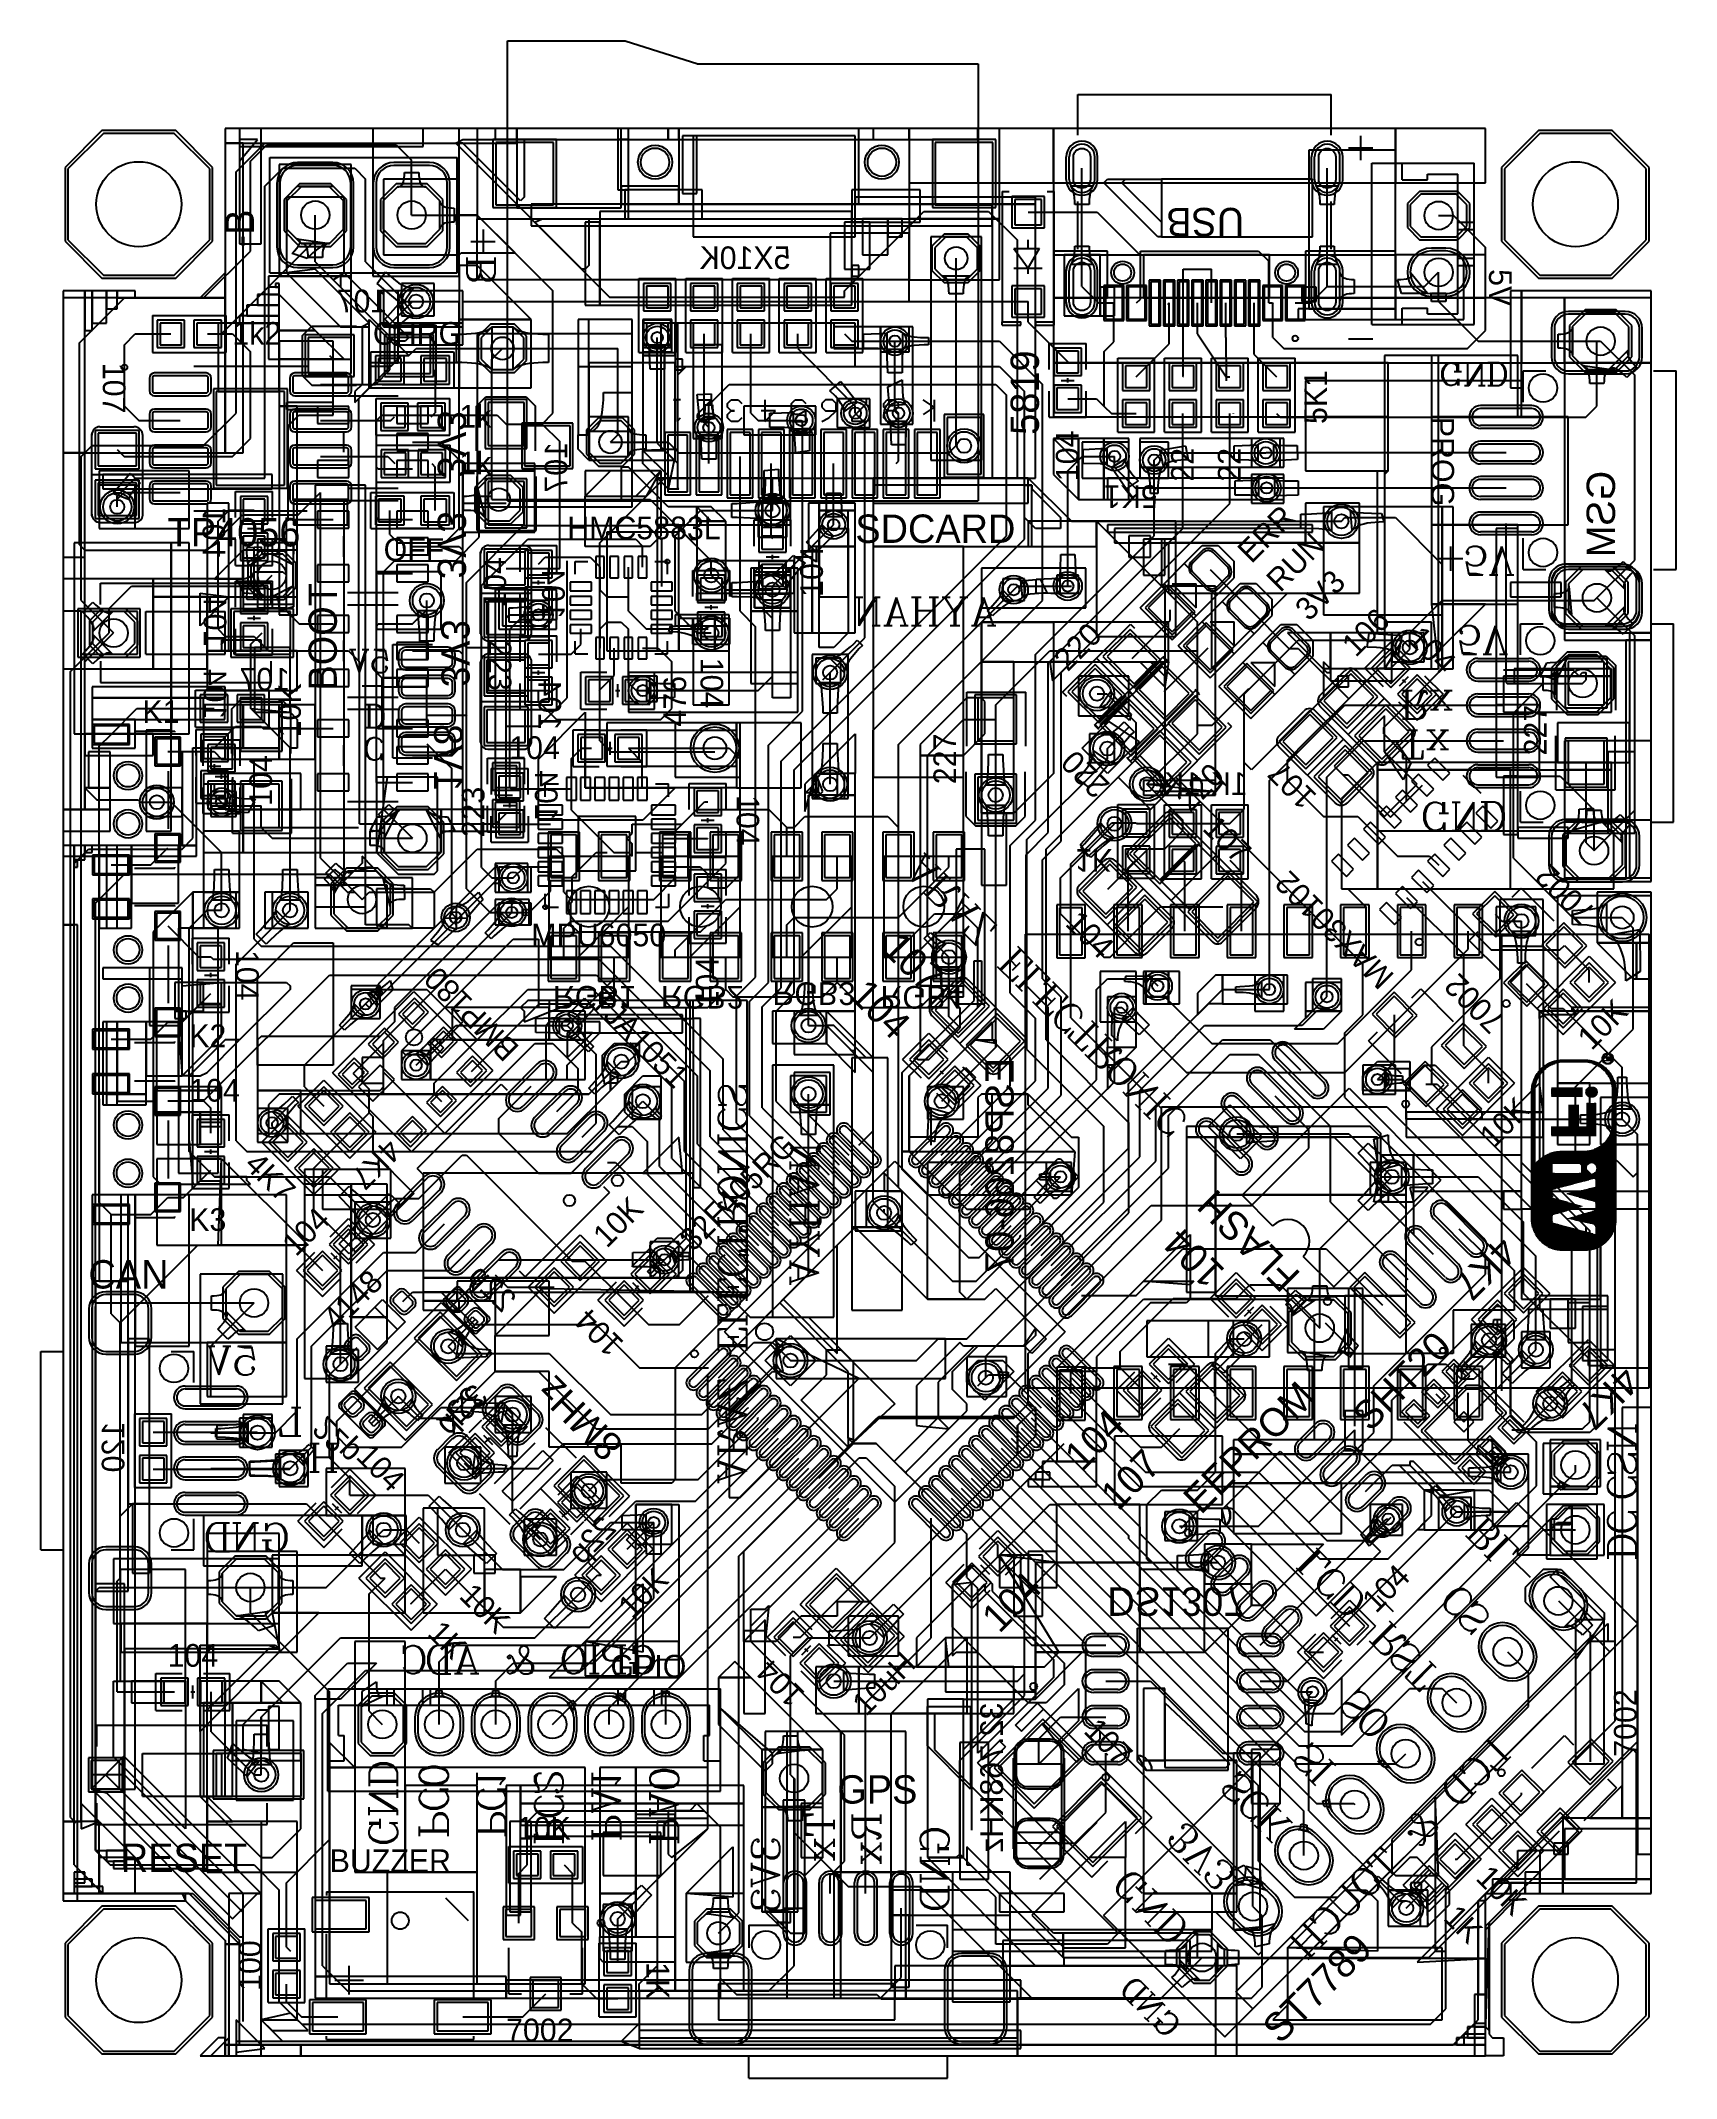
# Model space of a CAD drawing. Header units: millimetres. Extents: x 57.6 to 115.3, y 47.5 to 119.3.
import ezdxf

# ---------------------------------------------------------------- set-up
doc = ezdxf.new("R2010")
doc.units = ezdxf.units.MM
for name, color, linetype in [('BottomLayer', 5, 'Continuous'), ('BottomOverlay', 54, 'Continuous'), ('BottomSolder', 6, 'Continuous'), ('PadHoleLayer', 156, 'Continuous'), ('TopLayer', 1, 'Continuous'), ('TopOverlay', 2, 'Continuous'), ('TopSolder', 216, 'Continuous'), ('ViaHoleLayer', 16, 'Continuous')]:
    doc.layers.add(name, color=color, linetype=linetype)

msp = doc.modelspace()

# ---------------------------------------------------------------- texts
at = {"layer": 'BottomOverlay', "text_generation_flag": 2}
for s, p in [('5X10K', (84.074, 111.252)), ('107', (69.85, 109.728)), ('107', (66.421, 96.393)), ('1K', (98.552, 92.71)), ('1K', (100.203, 92.71))]:
    msp.add_text(s, height=0.8, dxfattribs=at).set_placement(p)
for s, height, rotation, p in [('3V3', 1, 270, (71.628, 103.886)), ('107', 0.8, 90, (76.2, 105.156)), ('GSM', 1, 90, (113.157, 104.14)), ('104', 0.8, 90, (64.135, 102.87)), ('3V3', 1, 270, (71.628, 100.33)), ('104', 0.8, 270, (75.311, 98.919)), ('104', 0.8, 270, (63.373, 97.917)), ('3V3', 1, 270, (71.755, 96.52)), ('104', 0.8, 270, (63.373, 95.377)), ('104', 0.8, 270, (75.184, 94.996)), ('1V8', 1, 270, (71.501, 92.837)), ('104', 0.8, 270, (75.057, 91.807)), ('1K', 0.8, 180, (94.107, 90.805)), ('RGB1', 0.8, 180, (75.692, 85.979)), ('RGB2', 0.8, 180, (79.502, 85.979)), ('RGB3', 0.8, 180, (83.439, 86.106)), ('RGB4', 0.8, 180, (87.249, 85.979)), ('ESP8266-07', 1, 90, (91.948, 83.439)), ('22p', 0.8, 315, (73.914, 74.422)), ('22p', 0.8, 45, (73.279, 71.374)), ('120', 0.8, 90, (60.579, 70.612)), ('22p', 0.8, 135, (67.704, 70.866)), ('22p', 0.8, 45, (77.978, 66.802)), ('DS1307', 1, 180, (95.25, 64.77)), ('32.768KHz', 0.8, 90, (91.567, 60.706))]:
    msp.add_text(s, height=height, rotation=rotation, dxfattribs=at).set_placement(p)
at = {"layer": 'TopOverlay'}
for s, height, rotation, p in [('-B', 1, 90, (65.151, 112.014)), ('USB', 1, 180, (100.076, 113.411)), ('5V', 0.8, 270, (108.712, 111.252)), ('107', 0.8, 270, (59.817, 107.95)), ('5819', 1, 90, (92.837, 105.41)), ('5K1', 0.8, 90, (102.997, 105.791)), ('PROG', 0.8, 270, (106.68, 106.045)), ('104', 0.8, 90, (94.234, 103.774)), ('22', 0.8, 90, (98.298, 103.759)), ('22', 0.8, 90, (99.949, 103.759)), ('5K1', 0.8, 180, (97.028, 103.632)), ('ERR', 0.8, 45, (100.33, 100.838)), ('104', 0.8, 90, (85.217, 99.695)), ('RUN', 0.8, 45, (101.346, 99.822)), ('104', 0.8, 90, (74.041, 99.314)), ('3V3', 0.8, 45, (102.362, 98.806)), ('BOOT', 1, 90, (68.072, 96.393)), ('106', 0.8, 45, (104.013, 97.536)), ('220', 0.8, 45, (93.853, 97.028)), ('104', 0.8, 315, (105.791, 98.171)), ('223', 0.8, 270, (73.425, 98.171)), ('104', 0.8, 270, (80.899, 97.551)), ('10K', 0.8, 90, (66.802, 94.742)), ('476', 0.8, 90, (80.391, 95.123)), ('227', 0.8, 90, (110.744, 94.107)), ('227', 0.8, 90, (89.916, 93.091)), ('220', 0.8, 135, (95.377, 93.091)), ('104', 0.8, 90, (65.786, 92.329)), ('220', 0.8, 45, (98.171, 92.075)), ('107', 0.8, 135, (102.676, 92.697)), ('223', 0.8, 90, (73.279, 91.216)), ('104', 0.8, 270, (82.169, 92.71)), ('107', 0.8, 315, (98.567, 91.495)), ('MAX30102', 0.8, 135, (105.41, 86.36)), ('7002', 0.8, 135, (112.522, 88.646)), ('104', 0.8, 315, (93.726, 88.138)), ('107', 1, 315, (87.249, 87.249)), ('104', 0.8, 270, (64.516, 87.249)), ('104', 0.8, 90, (81.534, 85.217)), ('BMP180', 0.8, 135, (74.549, 83.82)), ('7002', 0.8, 135, (109.321, 84.795)), ('TJA1051', 0.8, 315, (76.962, 85.344)), ('104', 1, 315, (86.106, 85.598)), ('10K', 0.8, 45, (112.328, 83.67)), ('10K', 0.8, 45, (108.872, 80.215)), ('4K7', 0.8, 225, (69.85, 80.645)), ('32F405RG', 0.8, 45, (80.645, 76.581)), ('4K7', 0.8, 315, (64.77, 79.629)), ('10K', 0.8, 45, (77.597, 76.708)), ('FLASH', 1, 135, (102.108, 75.819)), ('104', 0.8, 45, (66.627, 76.406)), ('104', 1, 135, (99.441, 75.946)), ('4K7', 1, 225, (109.093, 77.216)), ('4148', 0.8, 45, (68.072, 73.787)), ('104', 0.8, 135, (78.232, 73.406)), ('SHT20', 1, 45, (104.521, 70.231)), ('32K', 0.8, 225, (72.898, 72.009)), ('8MHz', 1, 135, (78.232, 69.85)), ('EEPROM', 1, 45, (98.552, 67.31)), ('4K7', 1, 225, (113.411, 72.644)), ('104', 1, 45, (94.361, 68.834)), ('104', 0.8, 315, (68.707, 69.342)), ('107', 1, 45, (95.631, 67.437)), ('10K', 0.8, 45, (78.486, 63.627)), ('104', 0.8, 45, (104.727, 63.833)), ('10K', 0.8, 315, (72.349, 64.426)), ('104', 1, 45, (91.44, 63.119)), ('1K', 0.8, 315, (71.229, 63.106)), ('10uH', 0.8, 45, (86.741, 60.198)), ('104', 0.8, 135, (84.63, 61.039)), ('7002', 0.8, 90, (113.919, 58.801)), ('107', 0.8, 315, (94.377, 59.674)), ('10K', 0.8, 315, (108.204, 54.483)), ('1K', 0.8, 315, (107.061, 53.086)), ('ST7789', 1, 45, (101.346, 48.641)), ('100', 0.8, 90, (65.405, 50.546)), ('1K', 0.8, 270, (78.994, 51.562))]:
    msp.add_text(s, height=height, rotation=rotation, dxfattribs=at).set_placement(p)
for s, height, p in [('1k2', 0.8, (64.389, 108.585)), ('CHRG', 0.8, (69.342, 108.585)), ('1k', 0.8, (72.39, 105.664)), ('1k', 0.8, (72.39, 104.013)), ('TP4056', 1, (62.103, 101.473)), ('HMC5883L', 0.8, (76.2, 101.727)), ('SDCARD', 1, (86.36, 101.6)), ('OFF', 0.8, (69.723, 100.965)), ('K1', 0.8, (61.214, 95.25)), ('104', 0.8, (74.153, 93.98)), ('MPU6050', 0.8, (74.93, 87.376)), ('K2', 0.8, (62.865, 83.82)), ('104', 0.8, (62.865, 81.9)), ('K3', 0.8, (62.865, 77.343)), ('CAN', 1, (59.309, 75.311)), ('104', 0.8, (62.103, 61.976)), ('GPIO', 0.8, (77.724, 61.595)), ('GPS ', 1, (85.725, 57.15)), ('10K', 0.8, (74.422, 55.88)), ('RESET', 1, (60.452, 54.737)), ('BUZZER', 0.8, (67.818, 54.737)), ('7002', 0.8, (74.041, 48.768))]:
    msp.add_text(s, height=height, dxfattribs=at).set_placement(p)

# ---------------------------------------------------------------- linework, layer by layer
at = {"layer": 'BottomLayer'}
for p, q in [((59.837, 116.038), (58.587, 114.788)), ((62.337, 116.038), (59.837, 116.038)), ((63.587, 114.788), (62.337, 116.038)), ((64.135, 116.205), (64.135, 115.697)), ((74.422, 116.205), (64.135, 116.205)), ((64.135, 115.697), (74.422, 115.697)), ((64.135, 115.697), (64.135, 104.775)), ((64.77, 115.697), (64.135, 115.697)), ((64.516, 114.681), (65.532, 115.697)), ((64.643, 115.062), (65.278, 115.824)), ((65.278, 115.824), (64.643, 115.824)), ((64.643, 115.824), (64.643, 115.062)), ((64.77, 104.775), (64.77, 115.697)), ((65.532, 115.697), (72.263, 115.697)), ((72.263, 115.697), (72.517, 115.824)), ((72.263, 115.697), (77.694, 110.266)), ((72.517, 115.697), (72.263, 115.697)), ((72.517, 115.824), (74.676, 115.824)), ((74.549, 113.665), (72.517, 115.697)), ((74.422, 116.205), (74.422, 113.411)), ((78.105, 116.205), (74.422, 116.205)), ((74.422, 115.697), (74.422, 116.205)), ((74.676, 115.824), (74.676, 113.792)), ((77.978, 116.205), (77.978, 115.824)), ((80.137, 116.205), (77.978, 116.205)), ((77.978, 115.824), (80.137, 115.824)), ((77.978, 115.824), (77.978, 114.046)), ((78.359, 115.824), (77.978, 115.824)), ((78.105, 113.411), (78.105, 116.205)), ((78.359, 114.046), (78.359, 115.824)), ((80.137, 116.205), (80.137, 113.538)), ((86.487, 116.205), (80.137, 116.205)), ((80.137, 115.824), (80.137, 116.205)), ((86.487, 113.538), (86.487, 116.205)), ((86.995, 116.205), (86.995, 115.824)), ((88.265, 116.205), (86.995, 116.205)), ((86.995, 115.824), (88.265, 115.824)), ((88.265, 116.205), (88.265, 114.3)), ((93.345, 116.205), (88.265, 116.205)), ((88.265, 115.824), (88.265, 116.205)), ((93.345, 116.205), (93.345, 111.76)), ((105.41, 116.205), (93.345, 116.205)), ((93.345, 114.3), (93.345, 116.205)), ((105.41, 111.76), (105.41, 116.205)), ((105.41, 116.205), (105.41, 114.3)), ((108.585, 116.205), (105.41, 116.205)), ((108.585, 114.3), (108.585, 116.205)), ((110.51, 116.038), (109.26, 114.788)), ((113.01, 116.038), (110.51, 116.038)), ((114.26, 114.788), (113.01, 116.038)), ((93.904, 114.408), (93.904, 115.208)), ((94.804, 114.408), (94.804, 115.208)), ((102.554, 114.408), (102.554, 115.208)), ((103.454, 114.408), (103.454, 115.208)), ((58.587, 114.788), (58.587, 112.288)), ((63.587, 112.288), (63.587, 114.788)), ((64.516, 106.172), (64.516, 114.681)), ((65.532, 114.173), (66.167, 114.808)), ((66.167, 114.808), (68.707, 114.808)), ((68.707, 114.808), (69.088, 114.427)), ((69.088, 111.506), (69.088, 114.427)), ((69.723, 114.427), (69.723, 111.76)), ((72.39, 114.427), (69.723, 114.427)), ((72.39, 111.76), (72.39, 114.427)), ((88.265, 114.3), (93.345, 114.3)), ((94.354, 110.638), (94.354, 114.808)), ((103.004, 110.638), (103.004, 114.808)), ((105.41, 114.3), (108.585, 114.3)), ((109.26, 114.788), (109.26, 112.288)), ((114.26, 112.288), (114.26, 114.788)), ((65.532, 103.886), (65.532, 114.173)), ((66.294, 113.792), (66.675, 114.173)), ((66.294, 113.792), (66.294, 111.125)), ((68.326, 113.792), (66.294, 113.792)), ((68.326, 113.792), (66.294, 113.792)), ((66.81, 114.157), (66.31, 113.657)), ((66.31, 113.657), (66.31, 112.657)), ((66.675, 114.173), (67.945, 114.173)), ((67.81, 114.157), (66.81, 114.157)), ((68.31, 113.657), (67.81, 114.157)), ((67.945, 114.173), (68.326, 113.792)), ((68.31, 112.657), (68.31, 113.657)), ((68.326, 111.125), (68.326, 113.792)), ((70.21, 114.157), (69.71, 113.657)), ((69.71, 113.657), (69.71, 112.657)), ((71.21, 114.157), (70.21, 114.157)), ((71.71, 113.657), (71.21, 114.157)), ((71.705, 112.657), (71.705, 113.657)), ((71.705, 113.657), (71.71, 113.609)), ((71.71, 112.657), (71.71, 113.657)), ((71.71, 113.609), (71.725, 113.567)), ((71.725, 113.567), (71.75, 113.529)), ((71.75, 113.529), (71.786, 113.497)), ((74.676, 113.792), (74.549, 113.665)), ((74.93, 113.538), (74.93, 112.776)), ((91.186, 113.538), (74.93, 113.538)), ((77.978, 114.046), (78.359, 114.046)), ((78.105, 114.173), (78.105, 113.538)), ((80.137, 114.173), (78.105, 114.173)), ((78.105, 113.538), (80.137, 113.538)), ((80.137, 113.538), (80.137, 114.173)), ((80.137, 113.538), (86.487, 113.538)), ((86.36, 113.792), (86.36, 113.538)), ((92.71, 113.792), (86.36, 113.792)), ((86.36, 113.538), (92.71, 113.538)), ((91.186, 113.538), (91.186, 103.886)), ((92.71, 113.538), (91.186, 113.538)), ((91.186, 112.776), (91.186, 113.538)), ((92.71, 113.538), (92.71, 113.792)), ((92.71, 103.886), (92.71, 113.538)), ((93.99, 114.143), (93.964, 114.183)), ((93.964, 114.183), (94.744, 114.183)), ((94.014, 114.098), (93.99, 114.143)), ((94.035, 114.048), (94.014, 114.098)), ((94.053, 113.991), (94.035, 114.048)), ((94.082, 113.862), (94.053, 113.991)), ((94.091, 113.789), (94.082, 113.862)), ((94.103, 113.626), (94.091, 113.789)), ((94.104, 113.536), (94.103, 113.626)), ((94.604, 113.536), (94.104, 113.536)), ((94.605, 113.626), (94.604, 113.536)), ((94.61, 113.711), (94.605, 113.626)), ((94.626, 113.862), (94.61, 113.711)), ((94.639, 113.93), (94.626, 113.862)), ((94.655, 113.991), (94.639, 113.93)), ((94.673, 114.048), (94.655, 113.991)), ((94.694, 114.098), (94.673, 114.048)), ((94.718, 114.143), (94.694, 114.098)), ((94.744, 114.183), (94.718, 114.143)), ((102.64, 114.143), (102.614, 114.183)), ((102.614, 114.183), (103.394, 114.183)), ((102.664, 114.098), (102.64, 114.143)), ((102.685, 114.048), (102.664, 114.098)), ((102.703, 113.991), (102.685, 114.048)), ((102.732, 113.862), (102.703, 113.991)), ((102.741, 113.789), (102.732, 113.862)), ((102.753, 113.626), (102.741, 113.789)), ((102.754, 113.536), (102.753, 113.626)), ((103.254, 113.536), (102.754, 113.536)), ((103.255, 113.626), (103.254, 113.536)), ((103.26, 113.711), (103.255, 113.626)), ((103.276, 113.862), (103.26, 113.711)), ((103.289, 113.93), (103.276, 113.862)), ((103.305, 113.991), (103.289, 113.93)), ((103.323, 114.048), (103.305, 113.991)), ((103.344, 114.098), (103.323, 114.048)), ((103.368, 114.143), (103.344, 114.098)), ((103.394, 114.183), (103.368, 114.143)), ((106.309, 113.891), (105.934, 113.516)), ((105.934, 113.516), (105.934, 112.766)), ((107.559, 113.891), (106.309, 113.891)), ((107.934, 113.516), (107.559, 113.891)), ((107.934, 112.766), (107.934, 113.516)), ((67.31, 111.506), (67.31, 113.157)), ((70.71, 113.157), (73.025, 113.157)), ((71.75, 112.785), (71.725, 112.747)), ((71.786, 112.817), (71.75, 112.785)), ((71.786, 113.497), (71.831, 113.469)), ((71.831, 112.844), (71.786, 112.817)), ((71.831, 113.469), (71.886, 113.447)), ((71.886, 112.867), (71.831, 112.844)), ((71.886, 113.447), (71.951, 113.429)), ((71.951, 112.885), (71.886, 112.867)), ((71.951, 113.429), (72.026, 113.417)), ((72.026, 112.897), (71.951, 112.885)), ((72.026, 113.417), (72.111, 113.409)), ((72.111, 112.905), (72.026, 112.897)), ((72.111, 113.409), (72.207, 113.407)), ((72.207, 112.907), (72.111, 112.905)), ((72.207, 113.407), (72.207, 112.907)), ((72.263, 113.157), (72.39, 111.76)), ((73.025, 113.157), (72.263, 113.157)), ((73.025, 113.157), (75.692, 110.49)), ((74.358, 111.823), (73.025, 113.157)), ((74.422, 113.411), (78.105, 113.411)), ((75.057, 112.903), (75.311, 113.03)), ((76.708, 111.252), (75.057, 112.903)), ((75.311, 113.03), (76.962, 113.03)), ((76.835, 112.903), (76.835, 109.982)), ((77.343, 112.903), (76.835, 112.903)), ((76.962, 113.03), (76.962, 111.379)), ((77.343, 113.284), (77.343, 109.982)), ((86.233, 113.284), (77.343, 113.284)), ((77.343, 109.982), (77.343, 112.903)), ((85.979, 110.49), (88.773, 113.284)), ((85.979, 112.903), (85.979, 111.252)), ((86.868, 112.903), (85.979, 112.903)), ((86.233, 109.982), (86.233, 113.284)), ((86.614, 113.03), (86.614, 111.76)), ((87.503, 113.03), (86.614, 113.03)), ((86.868, 111.252), (86.868, 112.903)), ((87.503, 111.76), (87.503, 113.03)), ((87.503, 113.03), (87.503, 112.395)), ((88.011, 113.03), (87.503, 113.03)), ((88.011, 112.395), (88.011, 113.03)), ((88.773, 113.284), (91.059, 113.284)), ((91.059, 113.284), (92.075, 112.268)), ((58.587, 112.288), (59.837, 111.038)), ((62.337, 111.038), (63.587, 112.288)), ((66.31, 112.657), (66.81, 112.157)), ((66.81, 112.157), (67.81, 112.157)), ((66.859, 112.159), (66.812, 112.164)), ((66.812, 112.164), (67.808, 112.164)), ((66.901, 112.144), (66.859, 112.159)), ((66.939, 112.119), (66.901, 112.144)), ((66.971, 112.083), (66.939, 112.119)), ((66.998, 112.038), (66.971, 112.083)), ((67.649, 112.083), (67.622, 112.038)), ((67.681, 112.119), (67.649, 112.083)), ((67.719, 112.144), (67.681, 112.119)), ((67.761, 112.159), (67.719, 112.144)), ((67.808, 112.164), (67.761, 112.159)), ((67.81, 112.157), (68.31, 112.657)), ((69.71, 112.657), (70.21, 112.157)), ((70.21, 112.157), (71.21, 112.157)), ((71.21, 112.157), (71.71, 112.657)), ((71.71, 112.705), (71.705, 112.657)), ((71.725, 112.747), (71.71, 112.705)), ((74.93, 112.776), (91.186, 112.776)), ((85.471, 112.522), (85.471, 110.109)), ((88.265, 112.522), (85.471, 112.522)), ((87.503, 112.395), (88.011, 112.395)), ((88.265, 110.109), (88.265, 112.522)), ((89.027, 112.395), (89.027, 104.521)), ((90.805, 112.395), (89.027, 112.395)), ((89.541, 112.383), (89.166, 112.008)), ((90.291, 112.383), (89.541, 112.383)), ((90.666, 112.008), (90.291, 112.383)), ((90.805, 104.521), (90.805, 112.395)), ((92.075, 103.886), (92.075, 112.268)), ((105.934, 112.766), (106.309, 112.391)), ((106.309, 112.391), (107.559, 112.391)), ((107.559, 112.391), (107.934, 112.766)), ((109.26, 112.288), (110.51, 111.038)), ((113.01, 111.038), (114.26, 112.288)), ((67.02, 111.983), (66.998, 112.038)), ((67.038, 111.917), (67.02, 111.983)), ((67.05, 111.842), (67.038, 111.917)), ((67.058, 111.756), (67.05, 111.842)), ((67.06, 111.66), (67.058, 111.756)), ((67.56, 111.66), (67.06, 111.66)), ((67.31, 111.506), (70.612, 108.204)), ((67.562, 111.756), (67.56, 111.66)), ((67.57, 111.842), (67.562, 111.756)), ((67.582, 111.917), (67.57, 111.842)), ((67.6, 111.983), (67.582, 111.917)), ((67.622, 112.038), (67.6, 111.983)), ((69.088, 111.506), (70.485, 110.109)), ((69.723, 111.76), (72.39, 111.76)), ((72.39, 111.76), (72.453, 111.823)), ((73.025, 111.379), (72.39, 111.379)), ((72.39, 111.379), (72.39, 109.474)), ((72.453, 111.823), (74.358, 111.823)), ((74.93, 109.474), (73.025, 111.379)), ((76.962, 111.379), (76.835, 111.252)), ((86.233, 111.379), (86.233, 110.998)), ((86.487, 111.379), (86.233, 111.379)), ((86.487, 110.998), (86.487, 111.379)), ((86.614, 111.76), (87.503, 111.76)), ((89.166, 112.008), (89.166, 111.258)), ((89.916, 105.029), (89.916, 111.633)), ((90.666, 111.258), (90.666, 112.008)), ((93.345, 111.887), (93.345, 110.236)), ((95.25, 111.887), (93.345, 111.887)), ((93.345, 111.76), (105.41, 111.76)), ((93.964, 111.413), (93.99, 111.453)), ((94.744, 111.413), (93.964, 111.413)), ((93.99, 111.453), (94.014, 111.498)), ((94.014, 111.498), (94.035, 111.548)), ((94.035, 111.548), (94.053, 111.605)), ((94.053, 111.605), (94.069, 111.666)), ((94.069, 111.666), (94.082, 111.734)), ((94.082, 111.734), (94.098, 111.885)), ((94.098, 111.885), (94.103, 111.97)), ((94.103, 111.97), (94.104, 112.06)), ((94.104, 112.06), (94.604, 112.06)), ((94.604, 112.06), (94.605, 111.97)), ((94.605, 111.97), (94.617, 111.807)), ((94.617, 111.807), (94.626, 111.734)), ((94.626, 111.734), (94.655, 111.605)), ((94.655, 111.605), (94.673, 111.548)), ((94.673, 111.548), (94.694, 111.498)), ((94.694, 111.498), (94.718, 111.453)), ((94.718, 111.453), (94.744, 111.413)), ((95.25, 110.236), (95.25, 111.887)), ((96.52, 111.76), (96.52, 110.236)), ((100.965, 111.76), (96.52, 111.76)), ((100.965, 110.236), (100.965, 111.76)), ((102.235, 111.887), (102.235, 110.236)), ((105.41, 111.887), (102.235, 111.887)), ((102.614, 111.413), (102.64, 111.453)), ((103.394, 111.413), (102.614, 111.413)), ((102.64, 111.453), (102.664, 111.498)), ((102.664, 111.498), (102.685, 111.548)), ((102.685, 111.548), (102.703, 111.605)), ((102.703, 111.605), (102.719, 111.666)), ((102.719, 111.666), (102.732, 111.734)), ((102.732, 111.734), (102.748, 111.885)), ((102.748, 111.885), (102.753, 111.97)), ((102.753, 111.97), (102.754, 112.06)), ((102.754, 112.06), (103.254, 112.06)), ((103.254, 112.06), (103.255, 111.97)), ((103.255, 111.97), (103.267, 111.807)), ((103.267, 111.807), (103.276, 111.734)), ((103.276, 111.734), (103.305, 111.605)), ((103.305, 111.605), (103.323, 111.548)), ((103.323, 111.548), (103.344, 111.498)), ((103.344, 111.498), (103.368, 111.453)), ((103.368, 111.453), (103.394, 111.413)), ((105.41, 110.236), (105.41, 111.887)), ((105.41, 111.76), (105.41, 110.236)), ((108.585, 111.76), (105.41, 111.76)), ((107.184, 111.891), (106.684, 111.891)), ((108.585, 110.236), (108.585, 111.76)), ((59.837, 111.038), (62.337, 111.038)), ((64.135, 111.125), (63.246, 110.236)), ((64.135, 110.236), (64.135, 111.125)), ((67.31, 111.252), (66.294, 111.125)), ((66.294, 111.125), (68.326, 111.125)), ((66.294, 111.125), (68.199, 109.22)), ((69.215, 109.347), (67.31, 111.252)), ((67.691, 111.125), (68.326, 111.125)), ((68.199, 110.617), (67.691, 111.125)), ((67.945, 110.871), (68.326, 111.125)), ((70.104, 108.712), (67.945, 110.871)), ((68.326, 111.125), (68.199, 110.998)), ((68.199, 110.998), (68.199, 110.617)), ((68.326, 111.125), (70.612, 108.839)), ((69.494, 110.747), (69.792, 111.156)), ((70.377, 110.007), (69.494, 110.747)), ((69.792, 111.156), (69.913, 111.039)), ((69.913, 111.039), (70.14, 110.847)), ((70.14, 110.847), (70.247, 110.771)), ((70.247, 110.771), (70.348, 110.709)), ((70.348, 110.709), (70.445, 110.66)), ((70.358, 110.744), (70.358, 109.601)), ((71.501, 110.744), (70.358, 110.744)), ((70.445, 110.66), (70.536, 110.625)), ((71.501, 109.601), (71.501, 110.744)), ((76.835, 111.252), (76.708, 111.252)), ((79.756, 110.647), (78.994, 110.647)), ((78.994, 110.647), (78.994, 109.885)), ((79.756, 109.885), (79.756, 110.647)), ((81.407, 110.647), (80.645, 110.647)), ((80.645, 110.647), (80.645, 109.885)), ((81.407, 109.885), (81.407, 110.647)), ((83.058, 110.647), (82.296, 110.647)), ((82.296, 110.647), (82.296, 109.885)), ((83.058, 109.885), (83.058, 110.647)), ((84.709, 110.647), (83.947, 110.647)), ((83.947, 110.647), (83.947, 109.885)), ((84.709, 109.885), (84.709, 110.647)), ((86.36, 110.647), (85.598, 110.647)), ((85.598, 110.647), (85.598, 109.885)), ((85.979, 111.252), (86.868, 111.252)), ((86.233, 110.998), (86.487, 110.998)), ((86.36, 109.885), (86.36, 110.647)), ((89.166, 111.258), (89.541, 110.883)), ((89.465, 111.009), (89.418, 111.015)), ((89.418, 111.015), (90.414, 111.015)), ((89.507, 110.99), (89.465, 111.009)), ((89.545, 110.958), (89.507, 110.99)), ((89.541, 110.883), (90.291, 110.883)), ((89.577, 110.914), (89.545, 110.958)), ((89.604, 110.858), (89.577, 110.914)), ((89.626, 110.789), (89.604, 110.858)), ((89.644, 110.707), (89.626, 110.789)), ((89.664, 110.506), (89.644, 110.707)), ((90.188, 110.707), (90.176, 110.613)), ((90.206, 110.789), (90.188, 110.707)), ((90.228, 110.858), (90.206, 110.789)), ((90.255, 110.914), (90.228, 110.858)), ((90.287, 110.958), (90.255, 110.914)), ((90.325, 110.99), (90.287, 110.958)), ((90.291, 110.883), (90.666, 111.258)), ((90.367, 111.009), (90.325, 110.99)), ((90.414, 111.015), (90.367, 111.009)), ((93.904, 110.088), (93.904, 111.188)), ((94.804, 110.088), (94.804, 111.188)), ((102.554, 110.088), (102.554, 111.188)), ((103.454, 110.088), (103.454, 111.188)), ((106.934, 110.109), (106.934, 111.141)), ((110.51, 111.038), (113.01, 111.038)), ((58.42, 110.236), (58.42, 104.775)), ((64.135, 110.236), (58.42, 110.236)), ((63.246, 110.236), (64.135, 110.236)), ((64.135, 104.775), (64.135, 110.236)), ((66.04, 109.093), (66.04, 110.363)), ((66.04, 110.363), (67.31, 109.093)), ((70.782, 110.602), (70.377, 110.007)), ((70.485, 110.109), (70.866, 110.109)), ((70.536, 110.625), (70.623, 110.604)), ((70.623, 110.604), (70.705, 110.596)), ((70.705, 110.596), (70.782, 110.602)), ((75.692, 106.172), (75.692, 110.49)), ((76.835, 109.982), (77.343, 109.982)), ((77.343, 109.982), (86.233, 109.982)), ((77.694, 110.266), (79.375, 110.266)), ((79.375, 110.266), (81.026, 110.266)), ((81.026, 110.266), (82.677, 110.266)), ((82.677, 110.266), (84.328, 110.266)), ((84.328, 110.266), (85.979, 110.266)), ((85.471, 110.109), (88.265, 110.109)), ((85.979, 110.266), (85.979, 110.49)), ((89.666, 110.386), (89.664, 110.506)), ((90.166, 110.386), (89.666, 110.386)), ((90.168, 110.506), (90.166, 110.386)), ((90.176, 110.613), (90.168, 110.506)), ((93.345, 110.236), (93.345, 107.95)), ((111.379, 110.236), (93.345, 110.236)), ((93.345, 110.236), (95.25, 110.236)), ((96.52, 110.236), (100.965, 110.236)), ((102.235, 110.236), (105.41, 110.236)), ((105.41, 110.236), (108.585, 110.236)), ((106.659, 110.394), (106.653, 110.397)), ((106.653, 110.397), (107.215, 110.397)), ((106.664, 110.385), (106.659, 110.394)), ((106.669, 110.371), (106.664, 110.385)), ((106.673, 110.351), (106.669, 110.371)), ((106.684, 110.164), (106.673, 110.351)), ((107.184, 110.391), (106.684, 110.391)), ((106.684, 110.109), (106.684, 110.164)), ((107.184, 110.109), (106.684, 110.109)), ((106.934, 110.109), (108.331, 108.712)), ((107.187, 110.256), (107.184, 110.109)), ((107.192, 110.325), (107.187, 110.256)), ((107.195, 110.351), (107.192, 110.325)), ((107.199, 110.371), (107.195, 110.351)), ((107.204, 110.385), (107.199, 110.371)), ((107.209, 110.394), (107.204, 110.385)), ((107.215, 110.397), (107.209, 110.394)), ((111.379, 110.236), (111.379, 98.171)), ((114.427, 110.236), (111.379, 110.236)), ((111.379, 107.95), (111.379, 110.236)), ((114.427, 98.171), (114.427, 110.236)), ((68.199, 109.22), (69.215, 109.22)), ((69.215, 109.347), (68.961, 109.22)), ((68.961, 109.22), (68.961, 107.188)), ((69.215, 107.823), (69.215, 109.474)), ((69.215, 109.474), (70.104, 108.585)), ((69.215, 109.22), (69.215, 109.347)), ((69.215, 107.061), (69.215, 109.347)), ((70.358, 109.601), (71.501, 109.601)), ((72.39, 109.474), (72.39, 107.061)), ((74.93, 109.474), (72.39, 109.474)), ((72.39, 109.474), (74.93, 109.474)), ((73.539, 109.208), (73.164, 108.833)), ((73.483, 109.158), (73.54, 109.205)), ((74.289, 109.208), (73.539, 109.208)), ((73.54, 109.205), (73.54, 107.711)), ((74.664, 108.833), (74.289, 109.208)), ((74.93, 107.061), (74.93, 109.474)), ((76.581, 109.474), (76.581, 105.41)), ((76.962, 109.474), (76.581, 109.474)), ((76.581, 109.474), (76.581, 107.823)), ((78.486, 109.474), (76.581, 109.474)), ((76.962, 105.41), (76.962, 109.474)), ((78.486, 107.823), (78.486, 109.474)), ((78.867, 109.474), (78.867, 108.331)), ((79.883, 109.474), (78.867, 109.474)), ((78.994, 109.885), (79.756, 109.885)), ((79.756, 109.347), (78.994, 109.347)), ((78.994, 109.347), (78.994, 108.585)), ((79.756, 108.585), (79.756, 109.347)), ((79.883, 108.331), (79.883, 109.474)), ((80.645, 109.885), (81.407, 109.885)), ((81.407, 109.347), (80.645, 109.347)), ((80.645, 109.347), (80.645, 108.585)), ((81.407, 108.585), (81.407, 109.347)), ((82.296, 109.885), (83.058, 109.885)), ((83.058, 109.347), (82.296, 109.347)), ((82.296, 109.347), (82.296, 108.585)), ((83.058, 108.585), (83.058, 109.347)), ((83.947, 109.885), (84.709, 109.885)), ((84.709, 109.347), (83.947, 109.347)), ((83.947, 109.347), (83.947, 108.585)), ((84.709, 108.585), (84.709, 109.347)), ((85.598, 109.885), (86.36, 109.885)), ((86.36, 109.347), (85.598, 109.347)), ((85.598, 109.347), (85.598, 108.585)), ((85.598, 109.22), (85.598, 108.458)), ((87.249, 109.22), (85.598, 109.22)), ((86.36, 108.585), (86.36, 109.347)), ((87.249, 109.22), (87.249, 105.791)), ((88.392, 109.22), (87.249, 109.22)), ((87.249, 108.458), (87.249, 109.22)), ((88.392, 105.791), (88.392, 109.22)), ((112.149, 109.712), (111.649, 109.212)), ((111.649, 109.212), (111.649, 108.212)), ((111.651, 109.163), (111.656, 109.21)), ((111.656, 109.21), (111.656, 108.214)), ((113.149, 109.712), (112.149, 109.712)), ((113.649, 109.212), (113.149, 109.712)), ((113.649, 108.212), (113.649, 109.212)), ((67.31, 109.093), (66.04, 109.093)), ((66.04, 109.093), (67.31, 109.093)), ((66.04, 108.077), (66.04, 109.093)), ((66.04, 108.712), (66.04, 106.426)), ((67.942, 108.712), (66.04, 108.712)), ((68.58, 108.839), (67.056, 108.839)), ((67.056, 108.839), (67.056, 107.569)), ((67.31, 109.093), (68.326, 108.077)), ((67.942, 106.426), (67.942, 108.712)), ((68.58, 107.569), (68.58, 108.839)), ((71.374, 108.839), (69.85, 108.839)), ((69.85, 108.839), (69.85, 107.569)), ((70.485, 108.712), (70.104, 108.712)), ((70.104, 108.585), (70.104, 107.95)), ((70.612, 108.839), (70.485, 108.712)), ((71.374, 107.569), (71.374, 108.839)), ((72.294, 108.958), (72.486, 108.96)), ((72.294, 107.958), (72.294, 108.958)), ((72.486, 108.96), (72.973, 108.997)), ((72.973, 108.997), (73.105, 109.02)), ((73.105, 109.02), (73.222, 109.047)), ((73.164, 108.833), (73.164, 108.083)), ((73.222, 109.047), (73.325, 109.079)), ((73.325, 109.079), (73.412, 109.116)), ((73.412, 109.116), (73.483, 109.158)), ((74.664, 108.083), (74.664, 108.833)), ((78.994, 108.585), (79.756, 108.585)), ((80.645, 108.585), (80.645, 105.283)), ((81.661, 108.585), (80.645, 108.585)), ((80.645, 108.585), (81.407, 108.585)), ((81.026, 105.834), (81.026, 108.966)), ((81.661, 105.283), (81.661, 108.585)), ((82.296, 108.585), (83.058, 108.585)), ((82.677, 106.172), (82.677, 108.966)), ((83.947, 108.585), (84.709, 108.585)), ((84.328, 108.458), (84.328, 108.966)), ((85.598, 108.585), (86.36, 108.585)), ((85.979, 108.966), (86.233, 108.712)), ((86.233, 108.712), (87.757, 108.712)), ((86.645, 108.962), (87.474, 108.995)), ((86.645, 108.462), (86.645, 108.962)), ((87.474, 108.995), (87.474, 108.429)), ((87.757, 106.299), (87.757, 108.712)), ((108.331, 108.712), (112.649, 108.712)), ((111.152, 108.962), (111.248, 108.964)), ((111.152, 108.462), (111.152, 108.962)), ((111.248, 108.964), (111.334, 108.972)), ((111.334, 108.972), (111.409, 108.984)), ((111.409, 108.984), (111.475, 109.002)), ((111.475, 109.002), (111.53, 109.024)), ((111.53, 109.024), (111.575, 109.051)), ((111.575, 109.051), (111.611, 109.083)), ((111.611, 109.083), (111.636, 109.121)), ((111.636, 109.121), (111.651, 109.163)), ((112.649, 108.712), (113.85, 107.511)), ((68.326, 108.077), (66.04, 108.077)), ((67.818, 108.204), (67.942, 108.08)), ((67.942, 106.106), (67.942, 108.08)), ((68.842, 106.688), (70.358, 108.204)), ((69.215, 107.95), (69.215, 107.061)), ((72.39, 107.95), (69.215, 107.95)), ((69.977, 107.823), (69.215, 107.823)), ((70.104, 107.95), (69.977, 107.823)), ((70.358, 108.204), (70.612, 108.204)), ((70.612, 108.204), (70.866, 108.458)), ((70.866, 108.458), (73.914, 108.458)), ((72.486, 107.956), (72.294, 107.958)), ((72.39, 107.061), (72.39, 107.95)), ((72.664, 107.948), (72.486, 107.956)), ((72.973, 107.919), (72.664, 107.948)), ((73.105, 107.896), (72.973, 107.919)), ((73.222, 107.869), (73.105, 107.896)), ((73.164, 108.083), (73.539, 107.708)), ((73.325, 107.837), (73.222, 107.869)), ((73.412, 107.8), (73.325, 107.837)), ((73.483, 107.758), (73.412, 107.8)), ((73.54, 107.711), (73.483, 107.758)), ((74.289, 107.708), (74.664, 108.083)), ((76.581, 107.823), (78.486, 107.823)), ((76.962, 107.95), (76.962, 104.521)), ((80.01, 107.95), (76.962, 107.95)), ((78.867, 108.331), (79.883, 108.331)), ((80.01, 104.521), (80.01, 107.95)), ((84.328, 108.458), (86.36, 106.426)), ((85.598, 108.458), (87.249, 108.458)), ((87.16, 108.457), (86.645, 108.462)), ((87.386, 108.446), (87.16, 108.457)), ((87.431, 108.441), (87.386, 108.446)), ((87.46, 108.435), (87.431, 108.441)), ((87.474, 108.429), (87.46, 108.435)), ((87.507, 107.6), (87.474, 108.429)), ((87.474, 108.429), (88.04, 108.429)), ((88.012, 108.115), (88.007, 107.6)), ((88.023, 108.341), (88.012, 108.115)), ((88.028, 108.386), (88.023, 108.341)), ((88.034, 108.415), (88.028, 108.386)), ((88.04, 108.429), (88.034, 108.415)), ((93.345, 107.95), (111.379, 107.95)), ((93.345, 107.95), (93.345, 106.045)), ((105.156, 107.95), (93.345, 107.95)), ((105.029, 108.204), (105.029, 97.155)), ((106.934, 108.204), (105.029, 108.204)), ((105.156, 106.045), (105.156, 107.95)), ((106.68, 108.204), (106.68, 106.045)), ((109.728, 108.204), (106.68, 108.204)), ((106.934, 97.155), (106.934, 108.204)), ((109.728, 106.045), (109.728, 108.204)), ((111.248, 108.46), (111.152, 108.462)), ((111.334, 108.452), (111.248, 108.46)), ((111.409, 108.44), (111.334, 108.452)), ((111.475, 108.422), (111.409, 108.44)), ((111.53, 108.4), (111.475, 108.422)), ((111.575, 108.373), (111.53, 108.4)), ((111.611, 108.341), (111.575, 108.373)), ((111.636, 108.303), (111.611, 108.341)), ((111.651, 108.261), (111.636, 108.303)), ((111.649, 108.212), (112.149, 107.712)), ((111.656, 108.214), (111.651, 108.261)), ((112.939, 107.718), (113.643, 108.422)), ((113.02, 107.763), (112.976, 107.747)), ((113.069, 107.766), (113.02, 107.763)), ((113.124, 107.757), (113.069, 107.766)), ((113.185, 107.735), (113.124, 107.757)), ((113.149, 107.712), (113.649, 108.212)), ((113.927, 107.788), (113.573, 107.434)), ((113.598, 108.341), (113.595, 108.292)), ((113.595, 108.292), (113.604, 108.237)), ((113.614, 108.385), (113.598, 108.341)), ((113.604, 108.237), (113.626, 108.176)), ((113.643, 108.422), (113.614, 108.385)), ((113.626, 108.176), (113.661, 108.11)), ((113.661, 108.11), (113.708, 108.038)), ((113.708, 108.038), (113.769, 107.96)), ((113.769, 107.96), (113.841, 107.877)), ((113.841, 107.877), (113.927, 107.788)), ((67.056, 107.569), (68.58, 107.569)), ((68.961, 107.188), (68.707, 106.934)), ((68.707, 106.553), (69.215, 107.061)), ((69.215, 107.061), (72.39, 107.061)), ((69.85, 107.569), (71.374, 107.569)), ((72.39, 107.061), (74.93, 107.061)), ((73.539, 107.708), (74.289, 107.708)), ((85.466, 106.966), (85.845, 107.294)), ((85.845, 107.294), (86.426, 106.566)), ((88.007, 107.6), (87.507, 107.6)), ((87.507, 107.106), (88.007, 107.353)), ((87.571, 106.421), (87.507, 107.106)), ((88.007, 107.353), (88.008, 107.206)), ((88.008, 107.206), (88.04, 106.753)), ((112.149, 107.712), (113.149, 107.712)), ((112.976, 107.747), (112.939, 107.718)), ((113.251, 107.7), (113.185, 107.735)), ((113.323, 107.653), (113.251, 107.7)), ((113.484, 107.52), (113.323, 107.653)), ((113.573, 107.434), (113.484, 107.52)), ((113.85, 100.994), (113.85, 107.511)), ((66.04, 106.426), (67.942, 106.426)), ((66.04, 106.426), (66.04, 99.06)), ((66.675, 106.426), (66.04, 106.426)), ((66.294, 106.553), (66.294, 106.299)), ((67.942, 106.553), (66.294, 106.553)), ((66.675, 99.06), (66.675, 106.426)), ((68.492, 106.406), (67.392, 106.406)), ((67.392, 106.406), (67.392, 105.806)), ((67.942, 106.299), (67.942, 106.553)), ((68.492, 105.806), (68.492, 106.406)), ((68.707, 106.934), (68.707, 106.553)), ((68.842, 97.426), (68.842, 106.688)), ((71.292, 106.406), (70.192, 106.406)), ((70.192, 106.406), (70.192, 105.806)), ((71.292, 105.806), (71.292, 106.406)), ((74.676, 106.553), (73.406, 106.553)), ((73.406, 106.553), (73.406, 105.029)), ((74.676, 105.029), (74.676, 106.553)), ((80.776, 106.826), (81.276, 106.856)), ((80.872, 105.899), (80.776, 106.826)), ((81.276, 106.856), (81.278, 106.712)), ((81.278, 106.712), (81.302, 106.356)), ((81.302, 106.356), (81.317, 106.263)), ((82.423, 106.426), (82.423, 105.41)), ((84.963, 106.426), (82.423, 106.426)), ((84.963, 105.41), (84.963, 106.426)), ((85.655, 106.768), (85.466, 106.966)), ((85.799, 106.595), (85.655, 106.768)), ((85.725, 106.68), (85.725, 105.664)), ((86.868, 106.68), (85.725, 106.68)), ((85.854, 106.518), (85.799, 106.595)), ((85.899, 106.447), (85.854, 106.518)), ((85.932, 106.383), (85.899, 106.447)), ((85.954, 106.325), (85.932, 106.383)), ((85.964, 106.273), (85.954, 106.325)), ((86.426, 106.566), (85.964, 106.228)), ((86.36, 106.172), (86.36, 106.426)), ((86.868, 105.664), (86.868, 106.68)), ((88.137, 106.482), (87.571, 106.421)), ((88.04, 106.753), (88.054, 106.672)), ((88.054, 106.672), (88.071, 106.605)), ((88.071, 106.605), (88.09, 106.551)), ((88.09, 106.551), (88.112, 106.51)), ((88.112, 106.51), (88.137, 106.482)), ((63.373, 105.029), (64.516, 106.172)), ((66.294, 106.299), (67.942, 106.299)), ((66.36, 105.73), (66.736, 106.106)), ((66.36, 102.423), (66.36, 105.73)), ((66.736, 106.106), (67.942, 106.106)), ((67.392, 105.806), (68.492, 105.806)), ((69.469, 105.918), (69.657, 106.106)), ((69.469, 104.267), (69.469, 105.918)), ((69.657, 106.106), (70.742, 106.106)), ((70.192, 105.806), (71.292, 105.806)), ((70.742, 106.106), (73.726, 106.106)), ((73.726, 106.106), (74.041, 105.791)), ((74.041, 105.791), (75.311, 105.791)), ((75.311, 105.791), (75.692, 106.172)), ((75.311, 105.791), (75.932, 105.17)), ((76.962, 106.045), (76.962, 104.648)), ((78.359, 106.045), (76.962, 106.045)), ((77.349, 105.906), (76.974, 105.531)), ((78.099, 105.906), (77.349, 105.906)), ((78.474, 105.531), (78.099, 105.906)), ((78.344, 104.656), (78.344, 105.656)), ((78.344, 105.656), (78.351, 105.608)), ((78.351, 105.608), (78.369, 105.566)), ((78.359, 104.648), (78.359, 106.045)), ((81.439, 105.982), (80.872, 105.899)), ((81.026, 105.834), (81.196, 105.664)), ((81.317, 106.263), (81.335, 106.181)), ((81.335, 106.181), (81.356, 106.113)), ((81.356, 106.113), (81.38, 106.057)), ((81.38, 106.057), (81.408, 106.013)), ((81.408, 106.013), (81.439, 105.982)), ((82.677, 106.172), (82.931, 105.918)), ((82.931, 105.918), (84.455, 105.918)), ((83.343, 106.168), (84.172, 106.201)), ((83.343, 105.668), (83.343, 106.168)), ((83.858, 105.663), (83.343, 105.668)), ((84.084, 105.652), (83.858, 105.663)), ((84.129, 105.647), (84.084, 105.652)), ((84.158, 105.641), (84.129, 105.647)), ((84.172, 105.635), (84.158, 105.641)), ((84.172, 106.201), (84.172, 105.635)), ((85.725, 105.664), (86.868, 105.664)), ((85.964, 106.228), (85.964, 106.273)), ((87.249, 105.791), (88.392, 105.791)), ((87.757, 106.299), (87.884, 106.172)), ((93.345, 106.045), (105.156, 106.045)), ((105.156, 106.045), (102.235, 106.045)), ((102.235, 106.045), (102.235, 104.14)), ((105.156, 104.14), (105.156, 106.045)), ((106.68, 106.045), (106.68, 102.235)), ((111.506, 106.045), (106.68, 106.045)), ((106.68, 106.045), (109.728, 106.045)), ((111.506, 102.235), (111.506, 106.045)), ((59.055, 104.648), (59.436, 105.029)), ((59.436, 105.029), (63.373, 105.029)), ((71.292, 105.456), (70.192, 105.456)), ((70.192, 105.456), (70.192, 104.856)), ((70.742, 105.156), (71.755, 105.156)), ((71.292, 104.856), (71.292, 105.456)), ((71.755, 105.156), (72.517, 104.394)), ((73.406, 105.029), (74.676, 105.029)), ((75.932, 100.697), (75.932, 105.17)), ((76.581, 105.41), (76.962, 105.41)), ((76.581, 104.902), (76.581, 105.41)), ((76.581, 105.41), (76.962, 105.41)), ((76.962, 104.521), (76.581, 104.902)), ((76.962, 105.41), (76.962, 104.521)), ((76.974, 105.531), (76.974, 104.781)), ((77.724, 105.156), (79.756, 105.156)), ((78.369, 105.566), (78.401, 105.528)), ((78.401, 105.528), (78.445, 105.496)), ((78.445, 105.496), (78.501, 105.468)), ((78.474, 104.781), (78.474, 105.531)), ((78.501, 105.468), (78.57, 105.446)), ((78.57, 105.446), (78.651, 105.428)), ((78.651, 104.884), (78.57, 104.866)), ((78.651, 105.428), (78.745, 105.416)), ((78.852, 104.904), (78.651, 104.884)), ((78.745, 105.416), (78.852, 105.408)), ((78.852, 105.408), (78.971, 105.406)), ((78.971, 104.906), (78.852, 104.904)), ((78.971, 105.406), (78.971, 104.906)), ((79.756, 105.156), (80.137, 104.775)), ((80.645, 105.283), (81.661, 105.283)), ((82.423, 105.41), (84.963, 105.41)), ((89.662, 104.775), (89.916, 105.029)), ((94.234, 104.394), (93.345, 105.283)), ((93.345, 105.283), (94.234, 105.283)), ((94.234, 105.283), (93.345, 105.283)), ((93.345, 105.283), (93.345, 104.013)), ((94.234, 105.283), (94.234, 103.124)), ((95.123, 105.283), (94.234, 105.283)), ((94.234, 105.283), (94.234, 104.394)), ((94.234, 103.124), (94.234, 105.283)), ((95.123, 105.283), (95.123, 103.124)), ((96.012, 105.283), (95.123, 105.283)), ((95.123, 103.124), (95.123, 105.283)), ((96.012, 103.124), (96.012, 105.283)), ((96.393, 105.283), (96.393, 104.267)), ((101.346, 105.283), (96.393, 105.283)), ((97.104, 104.865), (98.01, 105.025)), ((98.01, 105.025), (98.101, 104.525)), ((99.726, 105.025), (100.555, 105.058)), ((99.726, 104.525), (99.726, 105.025)), ((100.555, 105.058), (100.555, 104.492)), ((101.346, 104.267), (101.346, 105.283)), ((58.42, 104.775), (64.135, 104.775)), ((58.42, 104.775), (58.42, 92.202)), ((59.182, 104.775), (58.42, 104.775)), ((59.055, 99.568), (59.055, 104.648)), ((59.182, 92.202), (59.182, 104.775)), ((64.135, 104.775), (64.77, 104.775)), ((68.492, 104.506), (67.392, 104.506)), ((67.392, 104.506), (67.392, 103.906)), ((68.492, 103.906), (68.492, 104.506)), ((69.469, 104.267), (69.53, 104.206)), ((69.469, 102.489), (69.469, 104.267)), ((69.53, 104.206), (70.742, 104.206)), ((70.192, 104.856), (71.292, 104.856)), ((71.292, 104.506), (70.192, 104.506)), ((70.192, 104.506), (70.192, 103.906)), ((71.292, 103.906), (71.292, 104.506)), ((72.517, 102.997), (72.517, 104.394)), ((72.517, 104.394), (72.517, 104.14)), ((75.057, 104.394), (72.517, 104.394)), ((75.057, 104.14), (75.057, 104.394)), ((76.962, 104.648), (78.359, 104.648)), ((76.962, 104.521), (80.01, 104.521)), ((76.974, 104.781), (77.349, 104.406)), ((77.349, 104.406), (78.099, 104.406)), ((78.099, 104.406), (78.474, 104.781)), ((78.351, 104.704), (78.344, 104.656)), ((78.369, 104.746), (78.351, 104.704)), ((78.401, 104.784), (78.369, 104.746)), ((78.445, 104.816), (78.401, 104.784)), ((78.501, 104.844), (78.445, 104.816)), ((78.57, 104.866), (78.501, 104.844)), ((80.137, 104.775), (89.662, 104.775)), ((89.027, 104.521), (90.805, 104.521)), ((95.397, 104.263), (95.895, 104.565)), ((95.911, 103.506), (95.397, 104.263)), ((95.504, 104.267), (95.504, 104.648)), ((95.504, 104.267), (96.235, 103.536)), ((95.895, 104.565), (95.889, 104.507)), ((95.889, 104.507), (95.894, 104.445)), ((95.894, 104.445), (95.91, 104.378)), ((95.91, 104.378), (95.938, 104.307)), ((95.938, 104.307), (95.977, 104.232)), ((95.977, 104.232), (96.026, 104.152)), ((96.393, 104.267), (101.346, 104.267)), ((96.901, 104.521), (97.155, 104.775)), ((97.234, 104.299), (97.104, 104.865)), ((97.155, 104.775), (100.838, 104.775)), ((97.27, 104.342), (97.234, 104.299)), ((97.317, 104.381), (97.27, 104.342)), ((97.375, 104.414), (97.317, 104.381)), ((97.445, 104.444), (97.375, 104.414)), ((97.526, 104.469), (97.445, 104.444)), ((97.618, 104.489), (97.526, 104.469)), ((97.722, 104.505), (97.618, 104.489)), ((97.963, 104.523), (97.722, 104.505)), ((98.101, 104.525), (97.963, 104.523)), ((100.241, 104.52), (99.726, 104.525)), ((100.467, 104.509), (100.241, 104.52)), ((100.512, 104.504), (100.467, 104.509)), ((100.541, 104.498), (100.512, 104.504)), ((100.555, 104.492), (100.541, 104.498)), ((59.69, 104.14), (59.69, 102.108)), ((62.865, 104.14), (59.69, 104.14)), ((59.817, 104.013), (59.817, 103.505)), ((65.786, 104.013), (59.817, 104.013)), ((59.817, 103.505), (65.786, 103.505)), ((60.169, 103.345), (60.783, 104.063)), ((60.325, 103.251), (60.96, 103.886)), ((60.783, 104.063), (61.137, 103.709)), ((61.051, 103.621), (60.858, 103.396)), ((60.96, 103.886), (65.532, 103.886)), ((61.137, 103.709), (61.051, 103.621)), ((62.865, 102.108), (62.865, 104.14)), ((65.786, 103.505), (65.786, 104.013)), ((67.392, 103.906), (68.492, 103.906)), ((70.192, 103.906), (71.292, 103.906)), ((72.517, 104.14), (72.517, 101.981)), ((75.057, 104.14), (72.517, 104.14)), ((72.517, 104.14), (75.057, 104.14)), ((73.412, 103.874), (73.037, 103.499)), ((73.037, 103.499), (73.037, 102.749)), ((73.05, 103.449), (73.043, 103.497)), ((73.043, 103.497), (73.296, 102.499)), ((73.043, 103.407), (73.05, 103.449)), ((74.676, 103.759), (73.406, 103.759)), ((73.406, 103.759), (73.406, 102.235)), ((74.162, 103.874), (73.412, 103.874)), ((74.537, 103.499), (74.162, 103.874)), ((74.537, 102.749), (74.537, 103.499)), ((74.676, 102.235), (74.676, 103.759)), ((75.057, 101.981), (75.057, 104.14)), ((77.724, 104.14), (76.835, 103.251)), ((76.835, 103.251), (77.724, 104.14)), ((77.724, 104.14), (76.835, 104.14)), ((76.835, 104.14), (76.835, 103.251)), ((77.343, 101.6), (79.629, 103.886)), ((79.502, 104.14), (77.724, 104.14)), ((78.613, 103.251), (79.502, 104.14)), ((78.994, 103.251), (79.502, 104.14)), ((79.375, 103.886), (79.375, 102.235)), ((84.074, 103.886), (79.375, 103.886)), ((79.502, 104.14), (79.502, 101.854)), ((79.629, 103.886), (83.439, 103.886)), ((83.178, 103.428), (83.188, 103.752)), ((83.188, 103.752), (83.189, 103.886)), ((83.189, 103.886), (83.689, 103.886)), ((83.439, 102.743), (83.439, 103.886)), ((83.439, 103.886), (92.075, 103.886)), ((83.689, 103.886), (83.69, 103.752)), ((83.69, 103.752), (83.724, 103.22)), ((84.074, 102.235), (84.074, 103.886)), ((86.995, 103.886), (86.995, 102.997)), ((92.456, 103.886), (86.995, 103.886)), ((86.995, 103.632), (86.995, 101.473)), ((92.583, 103.632), (86.995, 103.632)), ((91.186, 103.886), (92.71, 103.886)), ((92.075, 103.886), (92.456, 103.886)), ((92.329, 103.632), (92.583, 103.632)), ((92.329, 102.489), (92.329, 103.632)), ((92.456, 103.886), (93.98, 102.362)), ((92.456, 102.997), (92.456, 103.886)), ((92.583, 101.473), (92.583, 103.632)), ((92.583, 103.632), (92.583, 103.505)), ((92.583, 103.505), (93.599, 102.489)), ((93.345, 104.013), (94.234, 103.124)), ((95.25, 103.886), (95.25, 103.124)), ((101.473, 103.886), (95.25, 103.886)), ((96.338, 103.786), (95.911, 103.506)), ((96.026, 104.152), (96.088, 104.067)), ((96.088, 104.067), (96.16, 103.978)), ((96.16, 103.978), (96.338, 103.786)), ((96.235, 103.536), (100.869, 103.536)), ((99.757, 103.786), (100.586, 103.819)), ((99.757, 103.286), (99.757, 103.786)), ((100.586, 103.819), (100.586, 103.253)), ((101.473, 103.124), (101.473, 103.886)), ((102.235, 104.14), (105.156, 104.14)), ((104.775, 98.425), (104.775, 104.14)), ((104.775, 104.14), (105.156, 104.14)), ((105.156, 104.14), (105.029, 104.013)), ((105.029, 104.013), (105.029, 98.425)), ((60.761, 103.115), (60.169, 103.345)), ((60.325, 102.87), (60.325, 103.251)), ((60.751, 103.183), (60.75, 103.146)), ((60.75, 103.146), (60.761, 103.115)), ((60.762, 103.227), (60.751, 103.183)), ((60.783, 103.277), (60.762, 103.227)), ((60.816, 103.333), (60.783, 103.277)), ((60.858, 103.396), (60.816, 103.333)), ((63.5, 102.997), (63.5, 97.79)), ((64.262, 102.997), (63.5, 102.997)), ((63.881, 102.362), (64.277, 102.758)), ((64.262, 97.79), (64.262, 102.997)), ((64.277, 102.758), (65.151, 102.758)), ((65.532, 103.139), (64.77, 103.139)), ((64.77, 103.139), (64.77, 102.377)), ((65.532, 102.377), (65.532, 103.139)), ((72.517, 102.997), (74.041, 102.997)), ((72.517, 101.346), (72.517, 102.997)), ((72.54, 103.247), (72.647, 103.249)), ((72.544, 102.747), (72.54, 103.247)), ((72.675, 102.745), (72.544, 102.747)), ((72.647, 103.249), (72.742, 103.257)), ((72.794, 102.737), (72.675, 102.745)), ((72.742, 103.257), (72.823, 103.269)), ((72.901, 102.725), (72.794, 102.737)), ((72.823, 103.269), (72.893, 103.287)), ((72.893, 103.287), (72.949, 103.309)), ((72.949, 103.309), (72.993, 103.337)), ((72.993, 103.337), (73.025, 103.369)), ((73.025, 103.369), (73.043, 103.407)), ((73.037, 102.749), (73.412, 102.374)), ((74.162, 102.374), (74.537, 102.749)), ((76.835, 101.473), (76.835, 103.251)), ((76.835, 103.251), (78.613, 103.251)), ((76.835, 103.251), (78.994, 103.251)), ((80.01, 101.854), (80.899, 102.743)), ((80.899, 102.743), (83.439, 102.743)), ((82.006, 102.993), (82.192, 102.994)), ((82.006, 102.493), (82.006, 102.993)), ((82.192, 102.994), (82.945, 103.044)), ((82.945, 103.044), (83.009, 103.059)), ((83.009, 103.059), (83.056, 103.077)), ((83.056, 103.077), (83.086, 103.097)), ((83.086, 103.097), (83.086, 102.389)), ((83.117, 103.126), (83.131, 103.144)), ((83.761, 103.126), (83.117, 103.126)), ((83.131, 103.144), (83.143, 103.176)), ((83.143, 103.176), (83.154, 103.22)), ((83.154, 103.22), (83.163, 103.276)), ((83.163, 103.276), (83.178, 103.428)), ((83.724, 103.22), (83.735, 103.176)), ((83.735, 103.176), (83.747, 103.144)), ((83.747, 103.144), (83.761, 103.126)), ((84.707, 102.997), (84.707, 101.346)), ((85.09, 102.997), (84.707, 102.997)), ((85.09, 102.997), (85.09, 102.743)), ((86.36, 102.997), (85.09, 102.997)), ((85.09, 101.346), (85.09, 102.997)), ((85.09, 102.743), (85.09, 101.473)), ((86.36, 102.743), (85.09, 102.743)), ((85.09, 102.743), (86.36, 102.743)), ((86.36, 102.743), (86.36, 102.997)), ((86.36, 101.473), (86.36, 102.743)), ((86.995, 102.997), (92.456, 102.997)), ((94.234, 103.124), (95.123, 103.124)), ((95.123, 103.124), (96.012, 103.124)), ((95.25, 103.124), (101.473, 103.124)), ((100.272, 103.281), (99.757, 103.286)), ((100.498, 103.27), (100.272, 103.281)), ((100.543, 103.265), (100.498, 103.27)), ((100.572, 103.259), (100.543, 103.265)), ((100.586, 103.253), (100.572, 103.259)), ((102.235, 102.997), (102.235, 101.6)), ((104.14, 102.997), (102.235, 102.997)), ((104.14, 101.6), (104.14, 102.997)), ((59.69, 102.108), (62.865, 102.108)), ((63.881, 98.552), (63.881, 102.362)), ((64.77, 102.377), (65.532, 102.377)), ((66.294, 100.457), (66.294, 102.489)), ((66.36, 102.423), (67.942, 102.423)), ((68.492, 102.723), (67.392, 102.723)), ((67.392, 102.723), (67.392, 102.123)), ((67.392, 102.123), (68.492, 102.123)), ((68.492, 102.123), (68.492, 102.723)), ((69.469, 102.489), (69.535, 102.423)), ((69.469, 100.584), (69.469, 102.489)), ((69.535, 102.423), (70.742, 102.423)), ((71.292, 102.723), (70.192, 102.723)), ((70.192, 102.723), (70.192, 102.123)), ((70.192, 102.123), (71.292, 102.123)), ((71.292, 102.123), (71.292, 102.723)), ((72.995, 102.707), (72.901, 102.725)), ((73.076, 102.685), (72.995, 102.707)), ((73.145, 102.658), (73.076, 102.685)), ((73.202, 102.626), (73.145, 102.658)), ((73.246, 102.588), (73.202, 102.626)), ((73.277, 102.546), (73.246, 102.588)), ((73.296, 102.499), (73.277, 102.546)), ((73.406, 102.235), (74.676, 102.235)), ((73.412, 102.374), (74.162, 102.374)), ((79.375, 102.235), (79.375, 97.79)), ((80.137, 102.235), (79.375, 102.235)), ((79.375, 102.235), (84.074, 102.235)), ((80.137, 97.79), (80.137, 102.235)), ((82.192, 102.492), (82.006, 102.493)), ((82.647, 102.476), (82.192, 102.492)), ((82.863, 102.456), (82.647, 102.476)), ((82.945, 102.442), (82.863, 102.456)), ((83.009, 102.427), (82.945, 102.442)), ((83.056, 102.409), (83.009, 102.427)), ((83.086, 102.389), (83.056, 102.409)), ((83.439, 100.078), (85.596, 102.235)), ((84.633, 101.625), (85.196, 102.235)), ((85.196, 102.235), (85.596, 101.835)), ((92.71, 102.108), (92.329, 102.489)), ((92.456, 102.362), (92.456, 101.473)), ((94.869, 102.362), (92.456, 102.362)), ((93.599, 102.108), (92.71, 102.108)), ((93.599, 102.489), (93.599, 102.108)), ((93.98, 102.362), (94.869, 102.362)), ((94.869, 102.362), (98.425, 98.806)), ((94.869, 102.362), (103.505, 102.362)), ((94.869, 102.362), (94.869, 98.298)), ((97.663, 102.362), (94.869, 102.362)), ((94.869, 101.473), (94.869, 102.362)), ((95.25, 102.235), (95.25, 101.981)), ((102.489, 102.235), (95.25, 102.235)), ((95.504, 102.108), (95.504, 101.6)), ((102.235, 102.108), (95.504, 102.108)), ((97.663, 98.298), (97.663, 102.362)), ((102.072, 102.612), (102.258, 102.613)), ((102.072, 102.112), (102.072, 102.612)), ((102.258, 102.111), (102.072, 102.112)), ((102.235, 101.6), (102.235, 102.108)), ((102.258, 102.613), (103.011, 102.663)), ((102.713, 102.095), (102.258, 102.111)), ((102.489, 101.981), (102.489, 102.235)), ((102.929, 102.075), (102.713, 102.095)), ((103.011, 102.061), (102.929, 102.075)), ((103.011, 102.663), (103.075, 102.678)), ((103.075, 102.046), (103.011, 102.061)), ((103.075, 102.678), (103.122, 102.696)), ((103.122, 102.028), (103.075, 102.046)), ((103.122, 102.696), (103.152, 102.716)), ((103.152, 102.008), (103.122, 102.028)), ((103.152, 102.716), (103.152, 102.008)), ((106.68, 102.235), (111.506, 102.235)), ((106.68, 102.235), (106.68, 99.441)), ((109.728, 102.235), (106.68, 102.235)), ((109.728, 99.441), (109.728, 102.235)), ((58.801, 101.6), (58.801, 94.869)), ((62.23, 101.6), (58.801, 101.6)), ((62.23, 94.869), (62.23, 101.6)), ((62.23, 101.6), (62.23, 94.869)), ((62.865, 101.6), (62.23, 101.6)), ((62.865, 94.869), (62.865, 101.6)), ((65.532, 101.839), (64.77, 101.839)), ((64.77, 101.839), (64.77, 101.077)), ((64.77, 101.6), (64.77, 99.441)), ((66.548, 101.6), (64.77, 101.6)), ((64.901, 101.442), (65.401, 101.458)), ((64.902, 101.301), (64.901, 101.442)), ((64.913, 101.072), (64.902, 101.301)), ((65.151, 101.458), (65.151, 101.458)), ((65.151, 100.584), (65.151, 101.458)), ((65.278, 101.727), (65.278, 99.314)), ((66.294, 101.727), (65.278, 101.727)), ((65.401, 101.458), (65.403, 101.382)), ((65.403, 101.382), (65.411, 101.317)), ((65.411, 101.317), (65.423, 101.263)), ((65.532, 101.077), (65.532, 101.839)), ((65.982, 101.264), (66.004, 101.322)), ((66.004, 101.322), (66.022, 101.395)), ((66.022, 101.395), (66.034, 101.483)), ((66.034, 101.483), (66.042, 101.586)), ((66.042, 101.586), (66.044, 101.704)), ((66.044, 101.704), (66.544, 101.569)), ((66.294, 99.314), (66.294, 101.727)), ((66.544, 101.569), (66.533, 100.831)), ((66.548, 99.441), (66.548, 101.6)), ((71.292, 101.773), (70.192, 101.773)), ((70.192, 101.773), (70.192, 101.173)), ((70.742, 101.473), (72.39, 101.473)), ((71.292, 101.173), (71.292, 101.773)), ((72.39, 101.473), (72.517, 101.346)), ((72.517, 101.981), (75.057, 101.981)), ((72.517, 98.044), (72.517, 101.346)), ((79.121, 101.473), (76.835, 101.473)), ((77.343, 94.615), (77.343, 101.6)), ((77.597, 101.981), (77.597, 97.79)), ((80.137, 101.981), (77.597, 101.981)), ((79.502, 101.854), (79.121, 101.473)), ((80.01, 99.187), (80.01, 101.854)), ((80.137, 97.79), (80.137, 101.981)), ((84.986, 101.272), (84.633, 101.625)), ((84.707, 101.346), (85.09, 101.346)), ((84.836, 101.473), (84.836, 98.425)), ((86.36, 101.473), (84.836, 101.473)), ((85.354, 101.632), (84.986, 101.272)), ((85.09, 101.473), (86.36, 101.473)), ((85.522, 101.784), (85.354, 101.632)), ((85.557, 101.812), (85.522, 101.784)), ((85.582, 101.829), (85.557, 101.812)), ((85.596, 101.835), (85.582, 101.829)), ((86.36, 98.425), (86.36, 101.473)), ((86.995, 101.473), (92.583, 101.473)), ((86.995, 101.473), (86.995, 93.345)), ((90.17, 101.473), (86.995, 101.473)), ((90.17, 93.345), (90.17, 101.473)), ((92.456, 101.473), (94.869, 101.473)), ((95.25, 101.981), (102.489, 101.981)), ((95.504, 101.6), (102.235, 101.6)), ((96.012, 101.854), (96.012, 101.092)), ((96.774, 101.854), (96.012, 101.854)), ((96.52, 101.727), (96.52, 100.457)), ((97.282, 101.727), (96.52, 101.727)), ((96.774, 101.092), (96.774, 101.854)), ((97.155, 101.727), (97.155, 100.076)), ((97.663, 101.727), (97.155, 101.727)), ((97.282, 100.457), (97.282, 101.727)), ((97.409, 101.6), (97.409, 99.822)), ((104.14, 101.6), (97.409, 101.6)), ((97.663, 100.076), (97.663, 101.727)), ((102.235, 101.6), (104.14, 101.6)), ((104.14, 99.822), (104.14, 101.6)), ((64.77, 101.077), (65.532, 101.077)), ((64.923, 100.984), (64.913, 101.072)), ((64.936, 100.914), (64.923, 100.984)), ((64.951, 100.862), (64.936, 100.914)), ((64.969, 100.828), (64.951, 100.862)), ((64.99, 100.811), (64.969, 100.828)), ((65.013, 100.812), (64.99, 100.811)), ((65.039, 100.831), (65.013, 100.812)), ((65.411, 101.207), (65.036, 100.832)), ((65.036, 100.832), (65.036, 100.082)), ((65.651, 101.201), (65.039, 100.831)), ((65.151, 100.584), (66.167, 100.584)), ((65.151, 99.598), (65.151, 100.584)), ((66.161, 101.207), (65.411, 101.207)), ((65.423, 101.263), (65.441, 101.221)), ((65.441, 101.221), (65.463, 101.189)), ((65.463, 101.189), (65.491, 101.169)), ((65.491, 101.169), (65.523, 101.16)), ((65.523, 101.16), (65.561, 101.163)), ((65.561, 101.163), (65.603, 101.176)), ((65.603, 101.176), (65.651, 101.201)), ((66.533, 100.831), (65.794, 101.201)), ((65.794, 101.201), (65.842, 101.183)), ((65.842, 101.183), (65.884, 101.181)), ((65.884, 101.181), (65.922, 101.193)), ((65.922, 101.193), (65.954, 101.221)), ((65.954, 101.221), (65.982, 101.264)), ((66.536, 100.832), (66.161, 101.207)), ((66.167, 100.584), (66.294, 100.457)), ((66.536, 100.082), (66.536, 100.832)), ((68.492, 100.823), (67.392, 100.823)), ((67.392, 100.823), (67.392, 100.223)), ((68.492, 100.223), (68.492, 100.823)), ((69.469, 100.584), (69.53, 100.523)), ((69.469, 98.679), (69.469, 100.584)), ((69.469, 100.584), (69.469, 98.552)), ((71.755, 100.584), (69.469, 100.584)), ((70.192, 101.173), (71.292, 101.173)), ((71.292, 100.823), (70.192, 100.823)), ((70.192, 100.823), (70.192, 100.223)), ((71.292, 100.223), (71.292, 100.823)), ((71.755, 98.552), (71.755, 100.584)), ((73.366, 101.272), (73.366, 100.122)), ((74.716, 101.272), (73.366, 101.272)), ((74.041, 100.697), (75.932, 100.697)), ((74.716, 100.122), (74.716, 101.272)), ((76.2, 96.139), (76.2, 100.965)), ((80.772, 100.965), (80.772, 99.822)), ((84.201, 100.965), (80.772, 100.965)), ((82.677, 100.711), (82.677, 99.187)), ((84.328, 100.711), (82.677, 100.711)), ((83.497, 100.513), (83.799, 100.796)), ((83.799, 100.796), (84.163, 101.156)), ((84.467, 100.75), (84.095, 100.319)), ((84.163, 101.156), (84.594, 100.879)), ((84.201, 101.092), (84.201, 98.425)), ((84.836, 101.092), (84.201, 101.092)), ((84.201, 99.822), (84.201, 100.965)), ((84.328, 99.187), (84.328, 100.711)), ((84.594, 100.879), (84.467, 100.75)), ((84.836, 98.425), (84.836, 101.092)), ((90.805, 100.711), (90.805, 99.314)), ((94.488, 100.711), (90.805, 100.711)), ((94.488, 99.314), (94.488, 100.711)), ((96.012, 101.092), (96.774, 101.092)), ((113.42, 100.75), (111.42, 100.75)), ((112.017, 100.661), (111.517, 100.161)), ((113.017, 100.661), (112.017, 100.661)), ((112.517, 99.661), (113.85, 100.994)), ((113.511, 99.951), (112.807, 100.655)), ((112.807, 100.655), (112.844, 100.626)), ((112.844, 100.626), (112.888, 100.61)), ((112.888, 100.61), (112.937, 100.607)), ((112.937, 100.607), (112.992, 100.616)), ((112.992, 100.616), (113.053, 100.638)), ((113.517, 100.161), (113.017, 100.661)), ((113.053, 100.638), (113.119, 100.673)), ((113.119, 100.673), (113.191, 100.72)), ((113.191, 100.72), (113.269, 100.781)), ((113.269, 100.781), (113.352, 100.853)), ((113.352, 100.853), (113.441, 100.939)), ((113.441, 100.939), (113.795, 100.585)), ((113.795, 100.585), (113.709, 100.496)), ((65.532, 99.979), (64.77, 99.979)), ((64.77, 99.979), (64.77, 99.217)), ((64.902, 99.715), (64.923, 99.975)), ((64.923, 99.975), (64.936, 100.031)), ((64.936, 100.031), (64.951, 100.072)), ((64.951, 100.072), (64.969, 100.098)), ((64.969, 100.098), (64.99, 100.108)), ((64.99, 100.108), (65.013, 100.103)), ((65.013, 100.103), (65.039, 100.083)), ((65.036, 100.082), (65.411, 99.707)), ((65.039, 100.083), (65.525, 99.713)), ((65.532, 99.217), (65.532, 99.979)), ((65.794, 99.713), (66.533, 100.083)), ((66.161, 99.707), (66.536, 100.082)), ((66.294, 99.187), (66.294, 100.457)), ((66.533, 100.083), (66.535, 100.078)), ((66.535, 100.078), (66.537, 100.057)), ((66.537, 100.057), (66.54, 99.971)), ((66.54, 99.971), (66.544, 99.345)), ((67.392, 100.223), (68.492, 100.223)), ((69.53, 100.523), (70.742, 100.523)), ((70.192, 100.223), (71.292, 100.223)), ((73.366, 100.122), (74.716, 100.122)), ((81.28, 100.457), (81.788, 99.949)), ((81.788, 99.949), (83.439, 99.949)), ((82.006, 100.199), (82.192, 100.2)), ((82.006, 99.699), (82.006, 100.199)), ((82.192, 100.2), (82.945, 100.25)), ((82.945, 100.25), (83.009, 100.265)), ((83.009, 100.265), (83.056, 100.283)), ((83.056, 100.283), (83.086, 100.303)), ((83.086, 100.303), (83.086, 99.595)), ((83.407, 100.448), (83.424, 100.456)), ((83.938, 99.978), (83.407, 100.448)), ((83.424, 100.456), (83.454, 100.477)), ((83.439, 99.949), (83.439, 100.078)), ((83.439, 96.901), (83.439, 99.949)), ((83.454, 100.477), (83.497, 100.513)), ((83.942, 100.029), (83.938, 99.978)), ((83.96, 100.088), (83.942, 100.029)), ((83.991, 100.157), (83.96, 100.088)), ((84.037, 100.234), (83.991, 100.157)), ((84.095, 100.319), (84.037, 100.234)), ((91.948, 99.949), (92.075, 100.076)), ((92.075, 100.076), (93.853, 100.076)), ((92.197, 100.262), (92.882, 100.326)), ((92.258, 99.696), (92.197, 100.262)), ((92.741, 100.326), (93.57, 100.359)), ((92.741, 99.826), (92.741, 100.326)), ((92.882, 100.326), (93.129, 99.826)), ((93.57, 100.359), (93.57, 99.793)), ((96.52, 100.457), (97.282, 100.457)), ((97.155, 100.076), (97.663, 100.076)), ((97.282, 100.076), (97.282, 92.71)), ((99.06, 100.076), (97.282, 100.076)), ((99.06, 92.71), (99.06, 100.076)), ((109.474, 100.203), (109.474, 99.695)), ((111.252, 100.203), (109.474, 100.203)), ((110.92, 100.25), (110.92, 99.25)), ((111.252, 99.695), (111.252, 100.203)), ((111.287, 99.84), (111.353, 99.858)), ((111.353, 99.858), (111.409, 99.88)), ((111.409, 99.88), (111.454, 99.908)), ((111.454, 99.908), (111.488, 99.94)), ((111.488, 99.94), (111.511, 99.978)), ((111.511, 99.978), (111.523, 100.02)), ((111.517, 100.161), (111.517, 99.161)), ((111.523, 100.02), (111.523, 100.068)), ((111.523, 100.068), (111.617, 99.07)), ((113.472, 100.136), (113.463, 100.081)), ((113.463, 100.081), (113.466, 100.032)), ((113.466, 100.032), (113.482, 99.988)), ((113.494, 100.197), (113.472, 100.136)), ((113.482, 99.988), (113.511, 99.951)), ((113.529, 100.263), (113.494, 100.197)), ((113.517, 99.161), (113.517, 100.161)), ((113.576, 100.335), (113.529, 100.263)), ((113.709, 100.496), (113.576, 100.335)), ((113.92, 99.25), (113.92, 100.25)), ((59.055, 99.568), (60.198, 98.425)), ((59.108, 99.162), (59.461, 99.515)), ((59.288, 98.967), (59.108, 99.162)), ((59.823, 99.175), (59.448, 98.8)), ((60.158, 99.169), (59.454, 98.465)), ((59.461, 99.515), (59.562, 99.418)), ((59.562, 99.418), (59.743, 99.265)), ((59.743, 99.265), (59.823, 99.209)), ((59.823, 99.209), (59.896, 99.168)), ((60.573, 99.175), (59.823, 99.175)), ((59.896, 99.168), (59.963, 99.14)), ((59.963, 99.14), (60.022, 99.126)), ((60.074, 99.126), (60.12, 99.141)), ((60.12, 99.141), (60.158, 99.169)), ((60.948, 98.8), (60.573, 99.175)), ((64.77, 99.441), (66.548, 99.441)), ((64.77, 99.217), (65.532, 99.217)), ((64.901, 99.598), (64.902, 99.715)), ((65.401, 99.598), (64.901, 99.598)), ((65.278, 99.314), (66.294, 99.314)), ((65.402, 99.637), (65.401, 99.598)), ((65.406, 99.67), (65.402, 99.637)), ((65.412, 99.696), (65.406, 99.67)), ((65.411, 99.707), (66.161, 99.707)), ((65.421, 99.717), (65.412, 99.696)), ((65.432, 99.732), (65.421, 99.717)), ((65.446, 99.74), (65.432, 99.732)), ((65.462, 99.743), (65.446, 99.74)), ((65.48, 99.739), (65.462, 99.743)), ((65.501, 99.729), (65.48, 99.739)), ((65.525, 99.713), (65.501, 99.729)), ((65.842, 99.731), (65.794, 99.713)), ((65.884, 99.733), (65.842, 99.731)), ((65.922, 99.721), (65.884, 99.733)), ((65.954, 99.693), (65.922, 99.721)), ((65.982, 99.65), (65.954, 99.693)), ((66.004, 99.592), (65.982, 99.65)), ((66.022, 99.519), (66.004, 99.592)), ((66.042, 99.328), (66.022, 99.519)), ((66.044, 99.21), (66.042, 99.328)), ((66.544, 99.345), (66.044, 99.21)), ((66.294, 99.187), (66.741, 98.74)), ((70.742, 98.74), (71.247, 99.245)), ((71.247, 99.245), (71.247, 99.568)), ((73.366, 99.522), (73.366, 98.372)), ((74.716, 99.522), (73.366, 99.522)), ((73.406, 99.568), (73.406, 96.393)), ((75.565, 99.568), (73.406, 99.568)), ((74.154, 99.31), (74.289, 99.311)), ((74.154, 98.81), (74.154, 99.31)), ((74.289, 99.311), (74.903, 99.352)), ((74.549, 99.568), (74.549, 98.298)), ((75.565, 99.568), (74.549, 99.568)), ((74.716, 98.372), (74.716, 99.522)), ((74.903, 99.352), (74.921, 99.361)), ((74.921, 99.361), (74.921, 98.759)), ((75.565, 98.298), (75.565, 99.568)), ((75.565, 96.393), (75.565, 99.568)), ((80.01, 99.187), (80.772, 98.425)), ((80.772, 99.822), (84.201, 99.822)), ((82.192, 99.698), (82.006, 99.699)), ((82.647, 99.682), (82.192, 99.698)), ((82.863, 99.662), (82.647, 99.682)), ((82.677, 99.187), (84.328, 99.187)), ((82.677, 99.187), (82.677, 96.647)), ((84.328, 99.187), (82.677, 99.187)), ((82.945, 99.648), (82.863, 99.662)), ((83.009, 99.633), (82.945, 99.648)), ((83.056, 99.615), (83.009, 99.633)), ((83.086, 99.595), (83.056, 99.615)), ((83.105, 99.566), (83.085, 99.596)), ((83.085, 99.596), (83.793, 99.596)), ((83.123, 99.519), (83.105, 99.566)), ((83.138, 99.455), (83.123, 99.519)), ((83.188, 98.702), (83.138, 99.455)), ((83.706, 99.157), (83.69, 98.702)), ((83.726, 99.373), (83.706, 99.157)), ((83.74, 99.455), (83.726, 99.373)), ((83.755, 99.519), (83.74, 99.455)), ((83.773, 99.566), (83.755, 99.519)), ((83.793, 99.596), (83.773, 99.566)), ((84.328, 96.647), (84.328, 99.187)), ((90.805, 99.314), (94.488, 99.314)), ((92.286, 99.721), (92.258, 99.696)), ((92.327, 99.743), (92.286, 99.721)), ((92.381, 99.762), (92.327, 99.743)), ((92.448, 99.779), (92.381, 99.762)), ((92.529, 99.793), (92.448, 99.779)), ((92.982, 99.825), (92.529, 99.793)), ((93.256, 99.821), (92.741, 99.826)), ((93.129, 99.826), (92.982, 99.825)), ((93.482, 99.81), (93.256, 99.821)), ((93.527, 99.805), (93.482, 99.81)), ((93.556, 99.799), (93.527, 99.805)), ((93.57, 99.793), (93.556, 99.799)), ((97.409, 99.822), (104.14, 99.822)), ((98.933, 99.822), (101.6, 99.822)), ((101.6, 99.822), (98.933, 97.155)), ((98.933, 97.155), (98.933, 99.822)), ((105.918, 98.425), (107.061, 99.568)), ((106.68, 99.441), (109.728, 99.441)), ((106.68, 99.441), (106.934, 97.155)), ((108.585, 99.441), (106.68, 99.441)), ((106.934, 97.79), (108.585, 99.441)), ((107.061, 99.568), (112.424, 99.568)), ((109.474, 99.695), (111.252, 99.695)), ((111.02, 99.818), (111.12, 99.82)), ((111.02, 99.318), (111.02, 99.818)), ((111.129, 99.316), (111.02, 99.318)), ((111.12, 99.82), (111.209, 99.828)), ((111.228, 99.308), (111.129, 99.316)), ((111.209, 99.828), (111.287, 99.84)), ((111.315, 99.296), (111.228, 99.308)), ((111.391, 99.278), (111.315, 99.296)), ((111.456, 99.256), (111.391, 99.278)), ((111.51, 99.229), (111.456, 99.256)), ((111.553, 99.197), (111.51, 99.229)), ((111.517, 99.161), (112.017, 98.661)), ((111.586, 99.159), (111.553, 99.197)), ((111.607, 99.117), (111.586, 99.159)), ((112.424, 99.568), (112.517, 99.661)), ((112.517, 99.661), (113.85, 98.328)), ((112.807, 98.667), (113.511, 99.371)), ((113.017, 98.661), (113.517, 99.161)), ((113.466, 99.29), (113.463, 99.241)), ((113.463, 99.241), (113.472, 99.186)), ((113.482, 99.334), (113.466, 99.29)), ((113.472, 99.186), (113.494, 99.125)), ((113.511, 99.371), (113.482, 99.334)), ((59.182, 97.409), (60.198, 98.425)), ((59.358, 98.88), (59.288, 98.967)), ((59.414, 98.8), (59.358, 98.88)), ((59.455, 98.727), (59.414, 98.8)), ((59.448, 98.8), (59.448, 98.05)), ((59.454, 98.465), (59.482, 98.503)), ((59.483, 98.66), (59.455, 98.727)), ((59.482, 98.503), (59.497, 98.549)), ((59.497, 98.601), (59.483, 98.66)), ((59.497, 98.549), (59.497, 98.601)), ((60.022, 99.126), (60.074, 99.126)), ((60.948, 98.05), (60.948, 98.8)), ((63.881, 98.552), (64.135, 98.298)), ((65.532, 98.679), (64.77, 98.679)), ((64.77, 98.679), (64.77, 97.917)), ((65.532, 97.917), (65.532, 98.679)), ((66.04, 99.06), (66.675, 99.06)), ((66.741, 98.74), (67.942, 98.74)), ((68.492, 99.04), (67.392, 99.04)), ((67.392, 99.04), (67.392, 98.44)), ((67.392, 98.44), (68.492, 98.44)), ((68.492, 98.44), (68.492, 99.04)), ((69.469, 98.679), (69.53, 98.74)), ((69.469, 97.028), (69.469, 98.679)), ((69.469, 98.552), (71.755, 98.552)), ((69.53, 98.74), (70.742, 98.74)), ((71.292, 99.04), (70.192, 99.04)), ((70.192, 99.04), (70.192, 98.44)), ((70.192, 98.44), (71.292, 98.44)), ((71.292, 98.44), (71.292, 99.04)), ((74.041, 98.947), (74.154, 99.06)), ((74.041, 97.917), (74.041, 98.947)), ((74.154, 99.06), (75.184, 99.06)), ((74.52, 98.805), (74.154, 98.81)), ((74.77, 98.792), (74.52, 98.805)), ((74.827, 98.785), (74.77, 98.792)), ((74.871, 98.777), (74.827, 98.785)), ((74.903, 98.768), (74.871, 98.777)), ((74.921, 98.759), (74.903, 98.768)), ((80.01, 99.06), (80.01, 98.679)), ((81.915, 99.06), (80.01, 99.06)), ((80.01, 98.679), (81.915, 98.679)), ((80.137, 98.933), (80.137, 97.79)), ((81.407, 98.933), (80.137, 98.933)), ((80.772, 98.425), (81.28, 98.425)), ((81.407, 99.06), (81.407, 97.79)), ((81.915, 99.06), (81.407, 99.06)), ((81.407, 97.79), (81.407, 98.933)), ((81.915, 97.79), (81.915, 99.06)), ((81.915, 98.679), (81.915, 99.06)), ((83.189, 98.516), (83.188, 98.702)), ((83.689, 98.516), (83.189, 98.516)), ((83.69, 98.702), (83.689, 98.516)), ((84.201, 98.425), (84.836, 98.425)), ((84.836, 98.425), (86.36, 98.425)), ((90.805, 98.806), (90.805, 97.409)), ((97.409, 98.806), (90.805, 98.806)), ((90.805, 92.075), (90.805, 98.806)), ((90.805, 98.806), (93.345, 98.806)), ((93.345, 98.806), (93.345, 93.472)), ((97.409, 97.409), (97.409, 98.806)), ((98.425, 97.79), (98.425, 98.806)), ((104.418, 97.921), (104.487, 98.421)), ((104.487, 98.421), (105.639, 98.332)), ((105.029, 98.425), (104.775, 98.425)), ((105.029, 98.806), (105.029, 97.155)), ((106.68, 98.806), (105.029, 98.806)), ((105.918, 97.917), (105.918, 98.425)), ((106.68, 97.155), (106.68, 98.806)), ((111.42, 98.75), (113.42, 98.75)), ((111.617, 99.07), (111.607, 99.117)), ((112.017, 98.661), (113.017, 98.661)), ((112.844, 98.696), (112.807, 98.667)), ((112.888, 98.712), (112.844, 98.696)), ((112.937, 98.715), (112.888, 98.712)), ((112.992, 98.706), (112.937, 98.715)), ((113.053, 98.684), (112.992, 98.706)), ((113.119, 98.649), (113.053, 98.684)), ((113.191, 98.602), (113.119, 98.649)), ((113.352, 98.469), (113.191, 98.602)), ((113.441, 98.383), (113.352, 98.469)), ((113.795, 98.737), (113.441, 98.383)), ((113.494, 99.125), (113.529, 99.059)), ((113.529, 99.059), (113.576, 98.987)), ((113.576, 98.987), (113.637, 98.909)), ((113.637, 98.909), (113.709, 98.826)), ((113.709, 98.826), (113.795, 98.737)), ((59.108, 97.688), (59.205, 97.789)), ((59.205, 97.789), (59.358, 97.97)), ((59.358, 97.97), (59.414, 98.05)), ((59.414, 98.05), (59.455, 98.123)), ((59.448, 98.05), (59.823, 97.675)), ((59.482, 98.347), (59.454, 98.385)), ((59.454, 98.385), (60.158, 97.681)), ((59.455, 98.123), (59.483, 98.19)), ((59.497, 98.301), (59.482, 98.347)), ((59.483, 98.19), (59.497, 98.249)), ((59.497, 98.249), (59.497, 98.301)), ((59.963, 97.71), (59.896, 97.682)), ((60.022, 97.724), (59.963, 97.71)), ((60.074, 97.724), (60.022, 97.724)), ((60.12, 97.709), (60.074, 97.724)), ((60.158, 97.681), (60.12, 97.709)), ((60.573, 97.675), (60.948, 98.05)), ((63.5, 97.79), (63.5, 96.393)), ((66.675, 97.79), (63.5, 97.79)), ((63.5, 97.79), (64.262, 97.79)), ((64.008, 98.171), (64.008, 97.79)), ((65.405, 98.171), (64.008, 98.171)), ((64.008, 97.79), (65.405, 97.79)), ((64.135, 98.298), (65.151, 98.298)), ((64.77, 97.917), (65.532, 97.917)), ((65.151, 98.298), (65.659, 97.79)), ((65.405, 97.79), (65.405, 98.171)), ((65.659, 97.79), (68.478, 97.79)), ((66.675, 96.393), (66.675, 97.79)), ((68.478, 97.79), (68.842, 97.426)), ((71.292, 98.09), (70.192, 98.09)), ((70.192, 98.09), (70.192, 97.49)), ((70.742, 97.79), (72.39, 97.79)), ((71.292, 97.49), (71.292, 98.09)), ((72.39, 97.79), (72.517, 97.663)), ((72.517, 98.044), (72.644, 97.917)), ((72.517, 97.663), (72.517, 98.044)), ((72.644, 97.917), (74.041, 97.917)), ((73.366, 98.372), (74.716, 98.372)), ((74.041, 96.887), (74.041, 97.917)), ((74.549, 98.298), (75.565, 98.298)), ((77.597, 97.79), (80.137, 97.79)), ((79.375, 97.79), (80.137, 97.79)), ((80.137, 97.79), (81.407, 97.79)), ((81.407, 97.79), (81.915, 97.79)), ((91.313, 95.885), (93.218, 97.79)), ((93.218, 97.79), (98.425, 97.79)), ((94.869, 98.298), (97.663, 98.298)), ((98.425, 94.869), (98.425, 97.79)), ((100.076, 96.266), (101.981, 98.171)), ((100.076, 96.266), (101.981, 98.171)), ((101.981, 98.171), (105.664, 98.171)), ((101.981, 98.171), (105.664, 98.171)), ((104.743, 97.909), (104.418, 97.921)), ((104.886, 97.894), (104.743, 97.909)), ((105.016, 97.873), (104.886, 97.894)), ((105.132, 97.847), (105.016, 97.873)), ((105.664, 98.171), (105.029, 97.155)), ((105.235, 97.814), (105.132, 97.847)), ((105.324, 97.775), (105.235, 97.814)), ((105.4, 97.731), (105.324, 97.775)), ((105.463, 97.68), (105.4, 97.731)), ((105.639, 98.332), (105.513, 97.624)), ((105.664, 98.171), (105.918, 97.917)), ((106.934, 97.155), (106.934, 97.79)), ((111.379, 98.171), (114.427, 98.171)), ((113.538, 98.171), (113.538, 89.789)), ((114.427, 98.171), (113.538, 98.171)), ((113.85, 92.18), (113.85, 98.328)), ((114.427, 89.789), (114.427, 98.171)), ((59.461, 97.335), (59.108, 97.688)), ((59.182, 92.964), (59.182, 97.409)), ((59.656, 97.515), (59.461, 97.335)), ((59.743, 97.585), (59.656, 97.515)), ((59.823, 97.641), (59.743, 97.585)), ((59.896, 97.682), (59.823, 97.641)), ((59.823, 97.675), (60.573, 97.675)), ((68.492, 97.14), (67.392, 97.14)), ((67.392, 97.14), (67.392, 96.54)), ((68.492, 96.54), (68.492, 97.14)), ((68.842, 97.426), (68.869, 97.399)), ((68.869, 91.694), (68.869, 97.399)), ((69.469, 97.028), (69.657, 96.84)), ((69.469, 95.123), (69.469, 97.028)), ((70.192, 97.49), (71.292, 97.49)), ((71.292, 97.14), (70.192, 97.14)), ((70.192, 97.14), (70.192, 96.54)), ((71.292, 96.54), (71.292, 97.14)), ((72.517, 94.488), (72.517, 97.663)), ((74.716, 97.462), (73.366, 97.462)), ((73.366, 97.462), (73.366, 96.312)), ((74.716, 96.312), (74.716, 97.462)), ((78.359, 97.028), (78.359, 95.631)), ((84.328, 97.028), (78.359, 97.028)), ((84.328, 95.631), (84.328, 97.028)), ((84.836, 97.663), (84.836, 92.583)), ((86.106, 97.663), (84.836, 97.663)), ((85.471, 93.091), (85.471, 97.028)), ((86.106, 92.583), (86.106, 97.663)), ((90.805, 97.409), (90.805, 92.075)), ((91.948, 97.409), (90.805, 97.409)), ((90.805, 97.409), (97.409, 97.409)), ((91.948, 92.075), (91.948, 97.409)), ((93.218, 97.409), (93.313, 96.742)), ((93.98, 97.409), (93.218, 97.409)), ((93.313, 96.742), (93.98, 97.409)), ((97.282, 96.52), (96.393, 97.409)), ((96.393, 97.409), (97.409, 97.409)), ((97.282, 96.901), (96.774, 97.409)), ((96.774, 97.409), (97.409, 97.409)), ((97.409, 97.409), (97.282, 96.52)), ((97.409, 97.409), (97.282, 96.52)), ((102.87, 97.409), (102.87, 96.139)), ((103.124, 97.155), (102.87, 97.409)), ((105.029, 97.155), (102.87, 97.155)), ((102.87, 97.155), (102.87, 96.139)), ((102.87, 96.139), (103.886, 97.155)), ((103.886, 97.155), (103.124, 97.155)), ((105.029, 97.155), (106.68, 97.155)), ((105.029, 97.155), (106.934, 97.155)), ((105.513, 97.624), (105.463, 97.68)), ((108.32, 97.425), (110.12, 97.425)), ((109.22, 97.125), (111.663, 97.125)), ((110.517, 96.875), (110.747, 97.375)), ((110.747, 97.375), (110.868, 97.377)), ((110.868, 97.377), (111.08, 97.397)), ((111.514, 97.647), (111.014, 97.147)), ((111.014, 97.147), (111.014, 96.147)), ((111.499, 97.623), (111.02, 96.625)), ((111.08, 97.397), (111.171, 97.415)), ((111.171, 97.415), (111.251, 97.437)), ((111.251, 97.437), (111.321, 97.464)), ((111.321, 97.464), (111.381, 97.496)), ((111.381, 97.496), (111.431, 97.534)), ((111.431, 97.534), (111.47, 97.576)), ((111.47, 97.576), (111.499, 97.623)), ((112.514, 97.647), (111.514, 97.647)), ((111.663, 97.125), (111.887, 96.901)), ((111.887, 96.901), (112.014, 97.028)), ((112.014, 97.028), (112.141, 97.028)), ((113.014, 97.147), (112.514, 97.647)), ((113.014, 96.147), (113.014, 97.147)), ((63.5, 96.393), (66.675, 96.393)), ((67.392, 96.54), (68.492, 96.54)), ((69.657, 96.84), (70.742, 96.84)), ((69.657, 96.84), (69.657, 95.123)), ((71.247, 96.84), (69.657, 96.84)), ((70.192, 96.54), (71.292, 96.54)), ((71.247, 95.123), (71.247, 96.84)), ((73.366, 96.312), (74.716, 96.312)), ((73.406, 96.393), (75.565, 96.393)), ((78.867, 96.393), (82.931, 96.393)), ((79.15, 96.11), (79.15, 96.676)), ((79.15, 96.676), (79.164, 96.67)), ((79.164, 96.67), (79.193, 96.664)), ((79.193, 96.664), (79.238, 96.659)), ((79.238, 96.659), (79.464, 96.648)), ((79.464, 96.648), (79.979, 96.643)), ((79.979, 96.643), (79.979, 96.143)), ((82.677, 96.647), (84.328, 96.647)), ((82.931, 96.393), (83.439, 96.901)), ((85.137, 96.645), (85.117, 96.675)), ((85.117, 96.675), (85.825, 96.675)), ((85.155, 96.598), (85.137, 96.645)), ((85.17, 96.534), (85.155, 96.598)), ((85.22, 95.781), (85.17, 96.534)), ((85.758, 96.452), (85.738, 96.236)), ((85.772, 96.534), (85.758, 96.452)), ((85.787, 96.598), (85.772, 96.534)), ((85.805, 96.645), (85.787, 96.598)), ((85.825, 96.675), (85.805, 96.645)), ((94.234, 96.901), (94.234, 95.504)), ((96.012, 96.901), (94.234, 96.901)), ((94.885, 96.282), (95.234, 96.282)), ((94.962, 95.788), (95.377, 96.375)), ((95.234, 96.282), (96.266, 95.25)), ((95.377, 96.375), (95.388, 96.346)), ((95.388, 96.346), (95.412, 96.305)), ((95.412, 96.305), (95.45, 96.253)), ((96.012, 95.504), (96.012, 96.901)), ((97.282, 96.52), (97.282, 96.901)), ((100.076, 92.217), (100.076, 96.266)), ((100.076, 93.853), (100.076, 96.266)), ((108.32, 96.825), (110.12, 96.825)), ((110.634, 96.872), (110.517, 96.875)), ((110.737, 96.865), (110.634, 96.872)), ((110.824, 96.852), (110.737, 96.865)), ((110.897, 96.835), (110.824, 96.852)), ((110.955, 96.812), (110.897, 96.835)), ((110.997, 96.785), (110.955, 96.812)), ((111.025, 96.752), (110.997, 96.785)), ((111.02, 96.625), (111.037, 96.672)), ((111.039, 96.715), (111.025, 96.752)), ((111.037, 96.672), (111.039, 96.715)), ((63.373, 95.885), (63.373, 94.361)), ((64.77, 95.885), (63.373, 95.885)), ((64.77, 94.361), (64.77, 95.885)), ((66.04, 95.885), (64.77, 95.885)), ((64.77, 95.885), (64.77, 94.361)), ((66.04, 95.885), (66.04, 93.98)), ((67.31, 95.885), (66.04, 95.885)), ((66.04, 94.361), (66.04, 95.885)), ((67.31, 93.98), (67.31, 95.885)), ((74.716, 95.712), (73.366, 95.712)), ((73.366, 95.712), (73.366, 94.562)), ((74.716, 94.562), (74.716, 95.712)), ((75.184, 93.98), (76.835, 95.631)), ((75.198, 95.137), (76.2, 96.139)), ((76.835, 95.631), (76.835, 92.964)), ((78.359, 95.631), (84.328, 95.631)), ((79.979, 96.143), (79.15, 96.11)), ((85.221, 95.595), (85.22, 95.781)), ((85.721, 95.595), (85.221, 95.595)), ((85.722, 95.781), (85.721, 95.595)), ((85.738, 96.236), (85.722, 95.781)), ((91.313, 92.71), (91.313, 95.885)), ((95.07, 95.799), (94.962, 95.788)), ((95.178, 95.797), (95.07, 95.799)), ((95.285, 95.783), (95.178, 95.797)), ((95.393, 95.757), (95.285, 95.783)), ((95.5, 95.718), (95.393, 95.757)), ((95.45, 96.253), (95.566, 96.114)), ((95.607, 95.667), (95.5, 95.718)), ((95.566, 96.114), (95.842, 95.82)), ((95.714, 95.604), (95.607, 95.667)), ((95.821, 95.529), (95.714, 95.604)), ((95.842, 95.82), (96.092, 95.565)), ((96.092, 95.565), (96.034, 95.341)), ((102.87, 96.139), (100.33, 93.599)), ((100.965, 93.218), (103.622, 95.875)), ((103.622, 95.875), (109.22, 95.875)), ((108.32, 96.175), (110.12, 96.175)), ((108.32, 95.575), (110.12, 95.575)), ((111.014, 96.147), (111.514, 95.647)), ((111.514, 95.647), (112.514, 95.647)), ((112.514, 95.647), (113.014, 96.147)), ((58.801, 94.869), (62.23, 94.869)), ((59.182, 94.869), (59.182, 94.107)), ((61.595, 94.869), (59.182, 94.869)), ((61.341, 94.996), (61.341, 91.44)), ((62.23, 94.996), (61.341, 94.996)), ((61.595, 94.107), (61.595, 94.869)), ((62.23, 91.44), (62.23, 94.996)), ((62.23, 94.869), (62.865, 94.869)), ((63.754, 94.376), (64.501, 95.123)), ((64.501, 95.123), (65.405, 95.123)), ((65.405, 95.123), (65.471, 95.057)), ((65.471, 95.057), (67.942, 95.057)), ((68.492, 95.357), (67.392, 95.357)), ((67.392, 95.357), (67.392, 94.757)), ((68.492, 94.757), (68.492, 95.357)), ((69.469, 95.123), (69.535, 95.057)), ((69.469, 93.157), (69.469, 95.123)), ((69.535, 95.057), (70.742, 95.057)), ((69.657, 95.123), (71.247, 95.123)), ((71.292, 95.357), (70.192, 95.357)), ((70.192, 95.357), (70.192, 94.757)), ((71.292, 94.757), (71.292, 95.357)), ((74.041, 95.137), (74.041, 95.137)), ((74.041, 93.36), (74.041, 95.137)), ((74.041, 95.137), (75.198, 95.137)), ((76.835, 92.964), (76.835, 94.996)), ((76.835, 94.996), (82.169, 94.996)), ((77.597, 95.25), (77.597, 93.726)), ((82.169, 95.25), (77.597, 95.25)), ((82.169, 93.726), (82.169, 95.25)), ((82.169, 95.25), (82.169, 92.964)), ((84.455, 95.25), (82.169, 95.25)), ((82.169, 94.996), (82.169, 92.964)), ((84.455, 92.964), (84.455, 95.25)), ((94.234, 95.504), (96.012, 95.504)), ((94.615, 94.869), (94.615, 93.853)), ((95.504, 94.869), (94.615, 94.869)), ((95.504, 93.853), (95.504, 94.869)), ((95.928, 95.441), (95.821, 95.529)), ((96.034, 95.341), (95.928, 95.441)), ((96.266, 93.98), (96.266, 95.25)), ((96.647, 93.091), (98.425, 94.869)), ((108.32, 94.925), (110.12, 94.925)), ((111.125, 95.25), (111.125, 93.853)), ((113.665, 95.25), (111.125, 95.25)), ((113.665, 93.853), (113.665, 95.25)), ((59.182, 94.107), (61.595, 94.107)), ((59.309, 94.234), (59.309, 92.964)), ((60.071, 94.234), (59.309, 94.234)), ((60.071, 92.964), (60.071, 94.234)), ((62.611, 94.234), (62.611, 90.932)), ((63.119, 94.234), (62.611, 94.234)), ((62.992, 91.186), (62.992, 94.369)), ((62.992, 94.369), (63.365, 94.369)), ((63.119, 90.932), (63.119, 94.234)), ((64.135, 94.757), (63.373, 94.757)), ((63.373, 94.757), (63.373, 93.995)), ((63.373, 94.361), (64.77, 94.361)), ((64.135, 93.995), (64.135, 94.757)), ((64.135, 94.361), (64.135, 93.98)), ((66.04, 94.361), (64.135, 94.361)), ((64.77, 94.361), (66.04, 94.361)), ((66.04, 93.98), (66.04, 94.361)), ((67.392, 94.757), (68.492, 94.757)), ((70.192, 94.757), (71.292, 94.757)), ((71.292, 94.407), (70.192, 94.407)), ((70.192, 94.407), (70.192, 93.807)), ((70.742, 94.107), (72.136, 94.107)), ((71.292, 93.807), (71.292, 94.407)), ((72.136, 94.107), (72.517, 94.488)), ((72.517, 91.694), (72.517, 94.488)), ((73.366, 94.562), (74.716, 94.562)), ((77.343, 94.615), (77.724, 94.234)), ((77.724, 94.234), (81.407, 94.234)), ((85.204, 93.883), (85.22, 94.338)), ((85.22, 94.338), (85.221, 94.524)), ((85.221, 94.524), (85.721, 94.524)), ((85.721, 94.524), (85.722, 94.338)), ((85.722, 94.338), (85.772, 93.585)), ((91.062, 93.957), (91.063, 94.143)), ((91.063, 94.143), (91.563, 94.143)), ((91.563, 94.143), (91.564, 93.957)), ((94.732, 94.025), (94.754, 94.111)), ((94.754, 94.111), (94.762, 94.192)), ((94.762, 94.192), (94.757, 94.268)), ((94.757, 94.268), (95.349, 93.859)), ((95.25, 93.98), (95.25, 94.349)), ((102.997, 93.345), (104.277, 94.625)), ((104.277, 94.625), (109.22, 94.625)), ((108.32, 94.325), (110.12, 94.325)), ((112.903, 94.234), (112.903, 91.36)), ((113.85, 94.234), (112.903, 94.234)), ((113.85, 91.36), (113.85, 94.234)), ((63.373, 93.995), (64.135, 93.995)), ((64.135, 93.457), (63.373, 93.457)), ((63.373, 93.457), (63.373, 92.695)), ((64.135, 93.98), (66.04, 93.98)), ((64.135, 93.472), (64.135, 92.202)), ((66.802, 93.472), (64.135, 93.472)), ((64.135, 92.695), (64.135, 93.457)), ((66.04, 93.98), (67.31, 93.98)), ((66.802, 92.202), (66.802, 93.472)), ((68.492, 93.457), (67.392, 93.457)), ((67.392, 93.457), (67.392, 92.857)), ((68.492, 92.857), (68.492, 93.457)), ((70.192, 93.807), (71.292, 93.807)), ((71.292, 93.457), (70.192, 93.457)), ((70.192, 93.457), (70.192, 92.857)), ((71.292, 92.857), (71.292, 93.457)), ((74.422, 93.741), (73.66, 93.741)), ((73.66, 93.741), (73.66, 92.979)), ((74.422, 92.979), (74.422, 93.741)), ((75.184, 91.821), (75.184, 93.98)), ((77.597, 93.726), (82.169, 93.726)), ((85.117, 93.444), (85.137, 93.474)), ((85.825, 93.444), (85.117, 93.444)), ((85.137, 93.474), (85.155, 93.521)), ((85.155, 93.521), (85.17, 93.585)), ((85.17, 93.585), (85.184, 93.667)), ((85.184, 93.667), (85.204, 93.883)), ((85.772, 93.585), (85.787, 93.521)), ((85.787, 93.521), (85.805, 93.474)), ((85.805, 93.474), (85.825, 93.444)), ((91.026, 93.286), (91.046, 93.502)), ((91.046, 93.502), (91.062, 93.957)), ((91.564, 93.957), (91.614, 93.204)), ((93.345, 93.472), (91.948, 92.075)), ((92.414, 91.144), (95.25, 93.98)), ((93.091, 90.805), (96.266, 93.98)), ((94.197, 93.281), (94.315, 93.402)), ((94.315, 93.402), (94.508, 93.63)), ((94.508, 93.63), (94.584, 93.736)), ((94.584, 93.736), (94.647, 93.838)), ((95.349, 93.859), (94.603, 92.979)), ((94.615, 93.853), (95.504, 93.853)), ((94.647, 93.838), (94.696, 93.934)), ((94.696, 93.934), (94.732, 94.025)), ((100.33, 93.599), (100.076, 93.853)), ((104.775, 93.853), (103.505, 92.583)), ((104.775, 93.853), (104.775, 93.599)), ((113.03, 93.853), (104.775, 93.853)), ((104.775, 89.408), (104.775, 93.853)), ((104.775, 93.599), (104.775, 89.408)), ((109.474, 93.599), (104.775, 93.599)), ((104.775, 93.599), (113.03, 93.599)), ((108.32, 93.675), (110.12, 93.675)), ((109.474, 89.408), (109.474, 93.599)), ((111.125, 93.853), (113.665, 93.853)), ((111.379, 93.599), (111.379, 91.36)), ((113.03, 93.599), (111.379, 93.599)), ((113.03, 93.599), (113.03, 93.853)), ((113.03, 91.36), (113.03, 93.599)), ((59.182, 92.964), (59.602, 92.544)), ((59.182, 92.964), (59.182, 92.202)), ((60.071, 92.964), (59.182, 92.964)), ((59.309, 92.964), (60.071, 92.964)), ((60.071, 92.202), (60.071, 92.964)), ((63.373, 93.091), (63.373, 90.678)), ((64.77, 93.091), (63.373, 93.091)), ((63.373, 92.695), (64.135, 92.695)), ((63.754, 92.695), (63.754, 93.076)), ((63.754, 92.695), (64.12, 92.329)), ((64.257, 92.143), (64.318, 92.709)), ((64.318, 92.709), (64.346, 92.684)), ((64.346, 92.684), (64.387, 92.662)), ((64.77, 90.678), (64.77, 93.091)), ((66.04, 93.091), (64.77, 93.091)), ((64.77, 93.091), (64.77, 91.567)), ((66.04, 91.567), (66.04, 93.091)), ((67.392, 92.857), (68.492, 92.857)), ((69.469, 93.157), (70.742, 93.157)), ((70.192, 92.857), (71.292, 92.857)), ((73.66, 92.979), (74.422, 92.979)), ((82.169, 92.964), (76.835, 92.964)), ((76.835, 92.964), (80.01, 92.964)), ((80.01, 92.964), (78.867, 91.821)), ((82.169, 92.964), (84.455, 92.964)), ((86.995, 93.345), (90.17, 93.345)), ((90.959, 93.063), (90.979, 93.093)), ((91.667, 93.063), (90.959, 93.063)), ((90.979, 93.093), (90.997, 93.14)), ((90.997, 93.14), (91.012, 93.204)), ((91.012, 93.204), (91.026, 93.286)), ((91.313, 83.82), (91.313, 92.71)), ((91.614, 93.204), (91.629, 93.14)), ((91.629, 93.14), (91.647, 93.093)), ((91.647, 93.093), (91.667, 93.063)), ((94.603, 92.979), (94.197, 93.281)), ((96.52, 93.218), (96.52, 92.71)), ((99.06, 93.218), (96.52, 93.218)), ((96.52, 92.71), (99.06, 92.71)), ((96.647, 93.091), (99.06, 92.837)), ((96.901, 92.837), (96.647, 93.091)), ((99.06, 92.837), (96.901, 92.837)), ((97.282, 92.71), (99.06, 92.71)), ((99.06, 92.71), (99.06, 93.218)), ((100.965, 85.852), (100.965, 93.218)), ((102.997, 85.598), (102.997, 93.345)), ((108.32, 93.075), (110.12, 93.075)), ((109.22, 93.375), (111.222, 93.375)), ((109.22, 93.375), (109.22, 91.313)), ((109.728, 93.375), (109.22, 93.375)), ((109.728, 91.313), (109.728, 93.375)), ((111.222, 93.375), (112.42, 92.177)), ((58.42, 92.202), (59.182, 92.202)), ((58.42, 92.202), (58.42, 91.44)), ((60.071, 92.202), (58.42, 92.202)), ((59.182, 92.202), (60.071, 92.202)), ((59.602, 92.544), (61.058, 92.544)), ((60.071, 91.44), (60.071, 92.202)), ((61.058, 92.544), (61.146, 92.456)), ((61.146, 92.456), (61.722, 92.456)), ((64.12, 92.329), (65.405, 92.329)), ((64.135, 92.202), (66.802, 92.202)), ((64.942, 92.079), (64.257, 92.143)), ((64.387, 92.662), (64.441, 92.643)), ((64.441, 92.643), (64.508, 92.626)), ((64.508, 92.626), (64.589, 92.612)), ((64.589, 92.612), (64.789, 92.591)), ((64.77, 92.202), (64.77, 90.678)), ((71.755, 92.202), (64.77, 92.202)), ((64.789, 92.591), (65.042, 92.58)), ((65.189, 92.579), (64.942, 92.079)), ((65.042, 92.58), (65.189, 92.579)), ((65.405, 91.567), (65.405, 92.329)), ((69.599, 91.946), (69.691, 91.954)), ((69.691, 91.954), (69.778, 91.965)), ((70.239, 92.186), (69.739, 91.686)), ((70.24, 92.183), (69.745, 91.194)), ((69.778, 91.965), (69.86, 91.982)), ((69.86, 91.982), (69.936, 92.004)), ((69.936, 92.004), (70.008, 92.03)), ((70.008, 92.03), (70.074, 92.061)), ((70.074, 92.061), (70.134, 92.097)), ((70.134, 92.097), (70.19, 92.137)), ((70.19, 92.137), (70.24, 92.183)), ((71.239, 92.186), (70.239, 92.186)), ((71.733, 91.194), (71.238, 92.183)), ((71.238, 92.183), (71.288, 92.137)), ((71.739, 91.686), (71.239, 92.186)), ((71.288, 92.137), (71.344, 92.097)), ((71.344, 92.097), (71.404, 92.061)), ((71.404, 92.061), (71.47, 92.03)), ((71.47, 92.03), (71.542, 92.004)), ((71.542, 92.004), (71.618, 91.982)), ((71.618, 91.982), (71.7, 91.965)), ((71.7, 91.965), (71.787, 91.954)), ((71.755, 90.678), (71.755, 92.202)), ((71.755, 92.202), (71.755, 91.44)), ((74.422, 92.202), (71.755, 92.202)), ((71.787, 91.954), (71.879, 91.946)), ((74.422, 92.441), (73.66, 92.441)), ((73.66, 92.441), (73.66, 91.679)), ((73.675, 91.694), (74.041, 92.06)), ((74.422, 91.679), (74.422, 92.441)), ((74.422, 91.44), (74.422, 92.202)), ((80.01, 91.44), (80.772, 92.202)), ((80.772, 92.202), (83.312, 92.202)), ((83.312, 92.202), (83.947, 91.567)), ((84.836, 92.583), (86.106, 92.583)), ((90.805, 92.075), (91.948, 92.075)), ((90.805, 92.075), (90.805, 89.535)), ((91.694, 92.075), (90.805, 92.075)), ((91.948, 92.075), (90.805, 92.075)), ((90.979, 92.327), (90.959, 92.357)), ((90.959, 92.357), (91.667, 92.357)), ((90.997, 92.28), (90.979, 92.327)), ((91.012, 92.216), (90.997, 92.28)), ((91.062, 91.463), (91.012, 92.216)), ((91.6, 92.134), (91.58, 91.918)), ((91.614, 92.216), (91.6, 92.134)), ((91.629, 92.28), (91.614, 92.216)), ((91.647, 92.327), (91.629, 92.28)), ((91.667, 92.357), (91.647, 92.327)), ((91.694, 89.535), (91.694, 92.075)), ((96.647, 92.105), (95.885, 92.105)), ((95.885, 92.105), (95.885, 91.343)), ((96.647, 91.343), (96.647, 92.105)), ((98.298, 92.09), (97.536, 92.09)), ((97.536, 92.09), (97.536, 91.328)), ((98.298, 91.328), (98.298, 92.09)), ((99.949, 92.09), (99.187, 92.09)), ((99.187, 92.09), (99.187, 91.328)), ((99.568, 91.709), (100.076, 92.217)), ((99.949, 91.328), (99.949, 92.09)), ((103.505, 92.583), (103.505, 89.408)), ((112.141, 91.9), (112.154, 91.956)), ((112.154, 91.956), (112.163, 92.021)), ((112.163, 92.021), (112.168, 92.095)), ((112.168, 92.095), (112.17, 92.177)), ((112.17, 92.177), (112.67, 92.177)), ((112.42, 90.75), (113.85, 92.18)), ((112.42, 90.75), (112.42, 92.177)), ((112.67, 92.177), (112.672, 92.095)), ((112.672, 92.095), (112.686, 91.956)), ((112.686, 91.956), (112.699, 91.9)), ((113.255, 91.942), (113.344, 92.028)), ((113.344, 92.028), (113.698, 91.674)), ((58.42, 91.44), (60.071, 91.44)), ((61.341, 91.44), (62.23, 91.44)), ((64.77, 91.567), (66.04, 91.567)), ((65.405, 91.567), (68.834, 91.567)), ((65.405, 91.567), (65.786, 91.186)), ((68.869, 91.694), (72.517, 91.694)), ((69.242, 91.444), (69.502, 91.944)), ((69.36, 91.442), (69.242, 91.444)), ((69.242, 91.436), (69.338, 91.438)), ((69.242, 90.936), (69.242, 91.436)), ((69.338, 91.438), (69.424, 91.446)), ((69.463, 91.434), (69.36, 91.442)), ((69.424, 91.446), (69.499, 91.458)), ((69.551, 91.422), (69.463, 91.434)), ((69.499, 91.458), (69.565, 91.476)), ((69.502, 91.944), (69.599, 91.946)), ((69.624, 91.404), (69.551, 91.422)), ((69.565, 91.476), (69.62, 91.498)), ((69.62, 91.498), (69.665, 91.525)), ((69.682, 91.382), (69.624, 91.404)), ((69.665, 91.525), (69.701, 91.557)), ((69.725, 91.354), (69.682, 91.382)), ((69.701, 91.557), (69.726, 91.595)), ((69.753, 91.322), (69.725, 91.354)), ((69.726, 91.595), (69.741, 91.637)), ((69.739, 91.686), (69.739, 90.686)), ((69.741, 91.637), (69.746, 91.684)), ((69.745, 91.194), (69.763, 91.242)), ((69.746, 91.684), (69.746, 90.688)), ((69.765, 91.284), (69.753, 91.322)), ((69.763, 91.242), (69.765, 91.284)), ((71.725, 91.322), (71.713, 91.284)), ((71.713, 91.284), (71.715, 91.242)), ((71.715, 91.242), (71.733, 91.194)), ((71.753, 91.354), (71.725, 91.322)), ((71.739, 90.686), (71.739, 91.686)), ((71.796, 91.382), (71.753, 91.354)), ((71.755, 91.44), (74.422, 91.44)), ((71.854, 91.404), (71.796, 91.382)), ((71.927, 91.422), (71.854, 91.404)), ((71.879, 91.946), (71.976, 91.944)), ((72.118, 91.442), (71.927, 91.422)), ((71.976, 91.944), (72.236, 91.444)), ((72.236, 91.444), (72.118, 91.442)), ((72.517, 91.694), (73.675, 91.694)), ((73.66, 91.679), (74.422, 91.679)), ((78.867, 91.821), (75.184, 91.821)), ((76.523, 91.301), (75.623, 91.301)), ((75.623, 91.301), (75.623, 89.801)), ((76.523, 89.801), (76.523, 91.301)), ((78.301, 91.301), (77.401, 91.301)), ((77.401, 91.301), (77.401, 89.801)), ((78.301, 89.801), (78.301, 91.301)), ((80.46, 91.301), (79.56, 91.301)), ((79.56, 91.301), (79.56, 89.801)), ((80.01, 90.551), (80.01, 91.44)), ((80.46, 89.801), (80.46, 91.301)), ((82.238, 91.301), (81.338, 91.301)), ((81.338, 91.301), (81.338, 89.801)), ((82.238, 89.801), (82.238, 91.301)), ((84.397, 91.301), (83.497, 91.301)), ((83.497, 91.301), (83.497, 89.801)), ((83.947, 90.551), (83.947, 91.567)), ((83.947, 91.567), (84.201, 91.567)), ((84.201, 91.567), (84.582, 91.948)), ((84.397, 89.801), (84.397, 91.301)), ((84.582, 91.948), (87.503, 91.948)), ((86.175, 91.301), (85.275, 91.301)), ((85.275, 91.301), (85.275, 89.801)), ((86.175, 89.801), (86.175, 91.301)), ((88.334, 91.301), (87.434, 91.301)), ((87.434, 91.301), (87.434, 89.801)), ((87.503, 91.948), (87.884, 91.567)), ((87.884, 90.551), (87.884, 91.567)), ((88.334, 89.801), (88.334, 91.301)), ((90.112, 91.301), (89.212, 91.301)), ((89.212, 91.301), (89.212, 89.801)), ((90.112, 89.801), (90.112, 91.301)), ((91.063, 91.277), (91.062, 91.463)), ((91.563, 91.277), (91.063, 91.277)), ((91.564, 91.463), (91.563, 91.277)), ((91.58, 91.918), (91.564, 91.463)), ((93.964, 90.281), (95.407, 91.724)), ((94.297, 90.968), (95.005, 91.725)), ((95.005, 91.725), (95.475, 91.195)), ((95.407, 91.724), (96.266, 91.724)), ((95.885, 91.343), (96.647, 91.343)), ((96.266, 91.724), (96.281, 91.709)), ((96.281, 91.709), (97.917, 91.709)), ((97.536, 91.328), (98.298, 91.328)), ((97.917, 91.709), (99.568, 91.709)), ((99.187, 91.328), (99.949, 91.328)), ((104.775, 91.44), (104.775, 89.408)), ((113.11, 91.44), (104.775, 91.44)), ((109.22, 91.313), (109.728, 91.313)), ((109.728, 91.567), (109.728, 91.186)), ((111.506, 91.567), (109.728, 91.567)), ((110.92, 91.25), (110.92, 90.25)), ((111.379, 91.821), (111.379, 89.662)), ((114.427, 91.821), (111.379, 91.821)), ((111.379, 91.36), (113.03, 91.36)), ((111.92, 91.75), (111.42, 91.25)), ((113.42, 91.75), (111.42, 91.75)), ((111.42, 91.25), (111.42, 90.25)), ((111.506, 91.186), (111.506, 91.567)), ((112.92, 91.75), (111.92, 91.75)), ((111.99, 91.744), (112.024, 91.748)), ((112.85, 91.744), (111.99, 91.744)), ((112.024, 91.748), (112.055, 91.761)), ((112.055, 91.761), (112.082, 91.783)), ((112.082, 91.783), (112.105, 91.813)), ((112.105, 91.813), (112.125, 91.852)), ((112.125, 91.852), (112.141, 91.9)), ((112.699, 91.9), (112.715, 91.852)), ((113.414, 91.04), (112.71, 91.744)), ((112.71, 91.744), (112.747, 91.715)), ((112.715, 91.852), (112.735, 91.813)), ((112.735, 91.813), (112.758, 91.783)), ((112.747, 91.715), (112.791, 91.699)), ((112.758, 91.783), (112.785, 91.761)), ((112.785, 91.761), (112.816, 91.748)), ((112.791, 91.699), (112.84, 91.696)), ((112.816, 91.748), (112.85, 91.744)), ((112.84, 91.696), (112.895, 91.705)), ((112.895, 91.705), (112.956, 91.727)), ((112.903, 91.36), (113.85, 91.36)), ((113.42, 91.25), (112.92, 91.75)), ((112.956, 91.727), (113.022, 91.762)), ((113.022, 91.762), (113.094, 91.809)), ((113.094, 91.809), (113.172, 91.87)), ((113.11, 89.408), (113.11, 91.44)), ((113.172, 91.87), (113.255, 91.942)), ((113.397, 91.286), (113.375, 91.225)), ((113.432, 91.352), (113.397, 91.286)), ((113.42, 90.25), (113.42, 91.25)), ((113.479, 91.424), (113.432, 91.352)), ((113.612, 91.585), (113.479, 91.424)), ((113.698, 91.674), (113.612, 91.585)), ((113.92, 90.25), (113.92, 91.25)), ((114.427, 89.662), (114.427, 91.821)), ((58.42, 90.932), (58.42, 88.138)), ((58.801, 90.932), (58.42, 90.932)), ((58.42, 90.932), (58.42, 90.551)), ((63.119, 90.932), (58.42, 90.932)), ((58.42, 90.551), (63.119, 90.551)), ((58.801, 88.138), (58.801, 90.932)), ((58.801, 90.932), (58.801, 90.424)), ((59.182, 90.932), (58.801, 90.932)), ((58.801, 90.297), (59.309, 90.805)), ((59.182, 90.424), (59.182, 90.932)), ((59.182, 90.932), (59.182, 90.678)), ((59.436, 90.932), (59.182, 90.932)), ((59.182, 90.678), (59.436, 90.678)), ((59.309, 90.805), (62.611, 90.805)), ((59.436, 90.678), (59.436, 90.932)), ((62.611, 90.805), (62.992, 91.186)), ((62.611, 90.932), (63.119, 90.932)), ((63.119, 90.551), (63.119, 90.932)), ((63.373, 90.678), (64.77, 90.678)), ((64.77, 90.678), (71.755, 90.678)), ((65.786, 91.186), (70.739, 91.186)), ((69.338, 90.934), (69.242, 90.936)), ((69.424, 90.926), (69.338, 90.934)), ((69.499, 90.914), (69.424, 90.926)), ((69.565, 90.896), (69.499, 90.914)), ((69.62, 90.874), (69.565, 90.896)), ((69.665, 90.847), (69.62, 90.874)), ((69.701, 90.815), (69.665, 90.847)), ((69.726, 90.777), (69.701, 90.815)), ((69.741, 90.735), (69.726, 90.777)), ((69.739, 90.686), (70.239, 90.186)), ((69.746, 90.688), (69.741, 90.735)), ((71.239, 90.186), (71.739, 90.686)), ((71.501, 89.281), (73.025, 90.805)), ((73.025, 90.805), (75.819, 90.805)), ((75.819, 90.805), (76.073, 90.551)), ((76.073, 89.281), (76.073, 90.551)), ((80.01, 89.789), (80.01, 90.551)), ((81.788, 90.297), (81.788, 90.551)), ((85.725, 89.408), (85.725, 90.551)), ((89.662, 90.17), (89.662, 90.551)), ((92.414, 83.735), (92.414, 91.144)), ((93.091, 84.074), (93.091, 90.805)), ((94.575, 90.539), (94.297, 90.968)), ((94.825, 90.779), (94.575, 90.539)), ((95.041, 90.965), (94.825, 90.779)), ((95.135, 91.037), (95.041, 90.965)), ((95.221, 91.096), (95.135, 91.037)), ((95.297, 91.141), (95.221, 91.096)), ((95.365, 91.173), (95.297, 91.141)), ((95.425, 91.191), (95.365, 91.173)), ((95.475, 91.195), (95.425, 91.191)), ((96.647, 90.805), (95.885, 90.805)), ((95.885, 90.805), (95.885, 90.043)), ((96.647, 90.043), (96.647, 90.805)), ((98.298, 90.79), (97.536, 90.79)), ((97.536, 90.79), (97.536, 90.028)), ((98.298, 90.028), (98.298, 90.79)), ((99.949, 90.79), (99.187, 90.79)), ((99.187, 90.79), (99.187, 90.028)), ((99.949, 90.028), (99.949, 90.79)), ((109.728, 91.186), (111.506, 91.186)), ((113.375, 91.225), (113.366, 91.17)), ((113.366, 91.17), (113.369, 91.121)), ((113.369, 91.121), (113.385, 91.077)), ((113.385, 91.077), (113.414, 91.04)), ((58.801, 90.424), (59.182, 90.424)), ((58.801, 90.424), (58.801, 90.17)), ((58.928, 90.424), (58.801, 90.424)), ((58.801, 54.991), (58.801, 90.297)), ((58.801, 90.17), (58.928, 90.17)), ((58.928, 90.17), (58.928, 90.424)), ((59.563, 88.9), (60.579, 89.916)), ((60.579, 89.916), (67.818, 89.916)), ((67.641, 89.739), (67.995, 90.093)), ((67.818, 89.916), (68.453, 89.281)), ((68.461, 90.027), (67.961, 89.527)), ((68.357, 89.914), (67.967, 89.233)), ((67.995, 90.093), (68.052, 90.038)), ((68.052, 90.038), (68.151, 89.953)), ((68.151, 89.953), (68.195, 89.922)), ((68.195, 89.922), (68.233, 89.9)), ((68.233, 89.9), (68.267, 89.887)), ((68.267, 89.887), (68.296, 89.881)), ((68.296, 89.881), (68.321, 89.884)), ((68.321, 89.884), (68.341, 89.895)), ((68.341, 89.895), (68.357, 89.914)), ((69.461, 90.027), (68.461, 90.027)), ((69.961, 89.527), (69.461, 90.027)), ((73.724, 90.233), (69.532, 86.042)), ((70.239, 90.186), (71.239, 90.186)), ((73.85, 89.599), (73.724, 90.233)), ((73.787, 90.17), (73.787, 89.281)), ((74.93, 90.17), (73.787, 90.17)), ((74.93, 89.281), (74.93, 90.17)), ((75.623, 89.801), (76.523, 89.801)), ((77.401, 89.801), (78.301, 89.801)), ((79.56, 89.801), (80.46, 89.801)), ((79.756, 88.265), (81.788, 90.297)), ((81.338, 89.801), (82.238, 89.801)), ((83.497, 89.801), (84.397, 89.801)), ((85.275, 89.801), (86.175, 89.801)), ((87.434, 89.801), (88.334, 89.801)), ((87.884, 88.392), (89.662, 90.17)), ((89.212, 89.801), (90.112, 89.801)), ((93.964, 87.906), (93.964, 90.281)), ((95.885, 90.043), (96.647, 90.043)), ((95.981, 90.139), (96.266, 90.424)), ((95.981, 87.909), (95.981, 90.139)), ((97.536, 90.028), (98.298, 90.028)), ((97.917, 90.409), (97.981, 90.345)), ((97.981, 87.909), (97.981, 90.345)), ((99.187, 90.028), (99.949, 90.028)), ((99.568, 90.409), (99.981, 89.996)), ((99.981, 87.909), (99.981, 89.996)), ((111.42, 90.25), (111.92, 89.75)), ((112.92, 89.75), (113.42, 90.25)), ((62.992, 89.281), (61.595, 87.884)), ((62.992, 89.281), (62.992, 88.011)), ((64.516, 89.281), (62.992, 89.281)), ((62.992, 78.994), (62.992, 89.281)), ((64.516, 88.011), (64.516, 89.281)), ((65.532, 89.281), (65.532, 88.011)), ((67.056, 89.281), (65.532, 89.281)), ((67.056, 88.011), (67.056, 89.281)), ((67.31, 89.789), (67.31, 88.011)), ((70.739, 89.789), (67.31, 89.789)), ((67.715, 89.664), (67.641, 89.739)), ((67.835, 89.529), (67.715, 89.664)), ((67.881, 89.47), (67.835, 89.529)), ((67.919, 89.417), (67.881, 89.47)), ((67.947, 89.369), (67.919, 89.417)), ((67.966, 89.327), (67.947, 89.369)), ((67.961, 89.527), (67.961, 88.527)), ((67.975, 89.29), (67.966, 89.327)), ((67.967, 89.233), (67.976, 89.259)), ((67.976, 89.259), (67.975, 89.29)), ((68.453, 89.281), (68.707, 89.281)), ((68.707, 89.281), (68.961, 89.027)), ((68.961, 89.027), (69.215, 89.281)), ((69.215, 85.217), (73.787, 89.789)), ((69.215, 89.281), (71.501, 89.281)), ((69.532, 85.534), (73.596, 89.599)), ((69.958, 88.781), (69.702, 89.781)), ((69.702, 89.781), (69.721, 89.733)), ((69.721, 89.733), (69.753, 89.691)), ((69.753, 89.691), (69.797, 89.653)), ((69.797, 89.653), (69.853, 89.621)), ((69.853, 89.621), (69.922, 89.593)), ((69.922, 89.593), (70.003, 89.571)), ((69.961, 88.527), (69.961, 89.527)), ((70.003, 89.571), (70.097, 89.553)), ((70.097, 89.553), (70.203, 89.541)), ((70.203, 89.541), (70.321, 89.533)), ((70.321, 89.533), (70.452, 89.531)), ((70.452, 89.531), (70.458, 89.031)), ((70.739, 88.011), (70.739, 89.789)), ((72.783, 89.023), (72.967, 89.184)), ((72.967, 89.184), (73.066, 89.28)), ((73.066, 89.28), (73.225, 89.015)), ((73.596, 89.599), (73.85, 89.599)), ((73.787, 89.789), (74.295, 89.789)), ((73.787, 89.281), (74.93, 89.281)), ((76.073, 89.281), (76.327, 89.027)), ((79.248, 89.027), (80.01, 89.789)), ((85.344, 89.027), (85.725, 89.408)), ((90.805, 89.535), (91.694, 89.535)), ((103.505, 89.408), (104.775, 89.408)), ((104.775, 89.408), (109.474, 89.408)), ((104.775, 89.408), (113.11, 89.408)), ((111.125, 89.154), (111.125, 82.55)), ((114.427, 89.154), (111.125, 89.154)), ((111.379, 89.662), (114.427, 89.662)), ((111.42, 89.75), (113.42, 89.75)), ((111.92, 89.75), (112.92, 89.75)), ((113.538, 89.789), (114.427, 89.789)), ((114.427, 82.55), (114.427, 89.154)), ((59.563, 74.803), (59.563, 88.9)), ((62.865, 88.011), (63.5, 88.646)), ((63.5, 88.646), (64.008, 88.646)), ((64.516, 86.741), (66.421, 88.646)), ((65.362, 87.942), (65.859, 88.509)), ((65.859, 88.509), (65.893, 88.566)), ((65.893, 88.566), (65.914, 88.612)), ((65.914, 88.612), (65.921, 88.646)), ((65.921, 88.646), (66.421, 88.146)), ((67.961, 88.527), (68.461, 88.027)), ((69.461, 88.027), (69.961, 88.527)), ((69.723, 84.056), (74.241, 88.573)), ((69.723, 84.056), (74.241, 88.573)), ((69.957, 88.871), (69.951, 88.829)), ((69.951, 88.829), (69.958, 88.781)), ((69.976, 88.909), (69.957, 88.871)), ((70.007, 88.941), (69.976, 88.909)), ((70.051, 88.969), (70.007, 88.941)), ((70.107, 88.991), (70.051, 88.969)), ((73.787, 88.9), (70.104, 85.217)), ((70.176, 89.009), (70.107, 88.991)), ((70.257, 89.021), (70.176, 89.009)), ((70.351, 89.029), (70.257, 89.021)), ((70.458, 89.031), (70.351, 89.029)), ((71.864, 88.363), (71.863, 88.308)), ((72.662, 88.36), (71.864, 88.363)), ((72.292, 88.791), (72.347, 88.792)), ((72.295, 87.993), (72.292, 88.791)), ((72.347, 88.792), (72.408, 88.804)), ((72.408, 88.804), (72.473, 88.827)), ((72.473, 88.827), (72.543, 88.86)), ((72.543, 88.86), (72.618, 88.904)), ((72.618, 88.904), (72.698, 88.958)), ((72.669, 88.385), (72.662, 88.36)), ((72.687, 88.418), (72.669, 88.385)), ((73.119, 88.908), (72.687, 88.418)), ((72.698, 88.958), (72.783, 89.023)), ((73.225, 89.015), (73.119, 88.908)), ((73.707, 88.299), (73.755, 88.368)), ((73.755, 88.368), (73.792, 88.43)), ((73.787, 88.9), (73.787, 88.138)), ((74.93, 88.9), (73.787, 88.9)), ((74.295, 88.9), (73.787, 88.9)), ((73.792, 88.43), (73.819, 88.485)), ((73.819, 88.485), (73.835, 88.533)), ((73.835, 88.533), (73.841, 88.574)), ((73.841, 88.574), (74.241, 88.173)), ((74.241, 88.846), (74.295, 88.9)), ((74.241, 88.573), (74.241, 88.846)), ((74.93, 88.138), (74.93, 88.9)), ((76.327, 89.027), (79.248, 89.027)), ((80.01, 87.249), (81.788, 89.027)), ((81.788, 89.027), (85.344, 89.027)), ((83.947, 88.138), (84.201, 88.392)), ((84.201, 88.392), (87.884, 88.392)), ((87.884, 87.249), (89.154, 88.519)), ((89.154, 88.519), (90.17, 88.519)), ((90.17, 88.519), (90.678, 88.011)), ((94.364, 88.736), (93.564, 88.736)), ((93.564, 88.736), (93.564, 87.076)), ((94.364, 87.076), (94.364, 88.736)), ((96.381, 88.739), (95.581, 88.739)), ((95.581, 88.739), (95.581, 87.079)), ((96.381, 87.079), (96.381, 88.739)), ((98.381, 88.739), (97.581, 88.739)), ((97.581, 88.739), (97.581, 87.079)), ((98.381, 87.079), (98.381, 88.739)), ((100.381, 88.739), (99.581, 88.739)), ((99.581, 88.739), (99.581, 87.079)), ((100.381, 87.079), (100.381, 88.739)), ((102.381, 88.739), (101.581, 88.739)), ((101.581, 88.739), (101.581, 87.079)), ((102.381, 87.079), (102.381, 88.739)), ((104.381, 88.739), (103.581, 88.739)), ((103.581, 88.739), (103.581, 87.079)), ((104.381, 87.079), (104.381, 88.739)), ((106.381, 88.739), (105.581, 88.739)), ((105.581, 88.739), (105.581, 87.079)), ((106.381, 87.079), (106.381, 88.739)), ((108.381, 88.739), (107.581, 88.739)), ((107.581, 88.739), (107.581, 87.079)), ((108.381, 87.079), (108.381, 88.739)), ((109.093, 89.027), (109.093, 87.376)), ((110.617, 89.027), (109.093, 89.027)), ((110.617, 87.376), (110.617, 89.027)), ((113.411, 88.392), (113.792, 88.011)), ((58.42, 88.138), (58.42, 53.721)), ((58.928, 88.138), (58.42, 88.138)), ((58.42, 88.138), (58.801, 88.138)), ((58.928, 53.721), (58.928, 88.138)), ((61.595, 87.884), (61.595, 79.248)), ((62.484, 88.011), (62.484, 79.375)), ((63.881, 88.011), (62.484, 88.011)), ((62.865, 80.137), (62.865, 88.011)), ((62.992, 88.011), (64.516, 88.011)), ((63.881, 79.375), (63.881, 88.011)), ((65.231, 87.809), (65.362, 87.942)), ((65.584, 87.456), (65.231, 87.809)), ((65.532, 88.011), (67.056, 88.011)), ((66.05, 87.898), (65.717, 87.587)), ((66.217, 88.036), (66.05, 87.898)), ((66.284, 88.084), (66.217, 88.036)), ((66.341, 88.118), (66.284, 88.084)), ((66.387, 88.139), (66.341, 88.118)), ((66.421, 88.146), (66.387, 88.139)), ((67.31, 88.011), (70.739, 88.011)), ((68.461, 88.027), (69.461, 88.027)), ((71.471, 87.688), (71.375, 87.589)), ((71.632, 87.872), (71.471, 87.688)), ((71.697, 87.957), (71.632, 87.872)), ((71.751, 88.037), (71.697, 87.957)), ((71.747, 87.536), (72.237, 87.968)), ((71.795, 88.112), (71.751, 88.037)), ((71.828, 88.182), (71.795, 88.112)), ((71.851, 88.247), (71.828, 88.182)), ((71.863, 88.308), (71.851, 88.247)), ((72.237, 87.968), (72.27, 87.986)), ((72.27, 87.986), (72.295, 87.993)), ((73.307, 87.852), (73.408, 87.955)), ((73.519, 87.639), (73.307, 87.852)), ((73.408, 87.955), (73.707, 88.299)), ((73.622, 87.741), (73.519, 87.639)), ((73.808, 87.912), (73.622, 87.741)), ((73.787, 88.138), (74.93, 88.138)), ((73.966, 88.04), (73.808, 87.912)), ((74.035, 88.088), (73.966, 88.04)), ((74.097, 88.125), (74.035, 88.088)), ((74.152, 88.152), (74.097, 88.125)), ((74.2, 88.168), (74.152, 88.152)), ((74.241, 88.173), (74.2, 88.168)), ((76.523, 87.745), (75.623, 87.745)), ((75.623, 87.745), (75.623, 86.245)), ((76.073, 88.011), (76.327, 88.265)), ((76.073, 86.995), (76.073, 88.011)), ((76.327, 88.265), (79.756, 88.265)), ((76.523, 86.245), (76.523, 87.745)), ((78.301, 87.745), (77.401, 87.745)), ((77.401, 87.745), (77.401, 86.245)), ((78.301, 86.245), (78.301, 87.745)), ((80.46, 87.745), (79.56, 87.745)), ((79.56, 87.745), (79.56, 86.245)), ((80.46, 86.245), (80.46, 87.745)), ((82.238, 87.745), (81.338, 87.745)), ((81.338, 87.745), (81.338, 86.245)), ((82.238, 86.245), (82.238, 87.745)), ((84.397, 87.745), (83.497, 87.745)), ((83.497, 87.745), (83.497, 86.245)), ((83.947, 86.995), (83.947, 88.138)), ((84.397, 86.245), (84.397, 87.745)), ((86.175, 87.745), (85.275, 87.745)), ((85.275, 87.745), (85.275, 86.245)), ((86.175, 86.245), (86.175, 87.745)), ((88.334, 87.745), (87.434, 87.745)), ((87.434, 87.745), (87.434, 86.245)), ((88.334, 86.245), (88.334, 87.745)), ((90.112, 87.745), (89.212, 87.745)), ((89.212, 87.745), (89.212, 86.245)), ((90.112, 86.245), (90.112, 87.745)), ((90.678, 85.217), (90.678, 88.011)), ((93.964, 84.852), (93.964, 87.906)), ((105.981, 86.55), (105.981, 87.909)), ((107.981, 87.28), (107.981, 87.909)), ((109.544, 87.859), (109.501, 87.912)), ((109.501, 87.912), (110.209, 87.912)), ((109.583, 87.794), (109.544, 87.859)), ((109.617, 87.715), (109.583, 87.794)), ((109.646, 87.622), (109.617, 87.715)), ((109.855, 79.756), (109.855, 88.265)), ((110.093, 87.715), (110.064, 87.622)), ((110.127, 87.794), (110.093, 87.715)), ((110.166, 87.859), (110.127, 87.794)), ((110.209, 87.912), (110.166, 87.859)), ((112.971, 87.784), (114.033, 87.973)), ((113.08, 87.694), (112.971, 87.784)), ((113.177, 87.587), (113.08, 87.694)), ((113.792, 84.455), (113.792, 88.011)), ((114.033, 87.973), (114.042, 86.487)), ((65.278, 86.233), (66.548, 87.503)), ((65.717, 87.587), (65.584, 87.456)), ((66.548, 87.503), (67.945, 87.503)), ((67.945, 87.503), (67.945, 83.185)), ((71.375, 87.589), (71.64, 87.43)), ((71.64, 87.43), (71.747, 87.536)), ((71.882, 85.217), (74.295, 87.63)), ((74.295, 87.63), (75.184, 87.63)), ((75.184, 87.63), (75.184, 85.217)), ((77.851, 86.233), (77.851, 86.995)), ((80.01, 86.995), (80.01, 87.249)), ((81.788, 85.852), (81.788, 86.995)), ((85.725, 86.106), (85.725, 86.995)), ((87.884, 86.995), (87.884, 87.249)), ((89.662, 85.979), (89.662, 86.995)), ((93.564, 87.076), (94.364, 87.076)), ((95.581, 87.079), (96.381, 87.079)), ((97.581, 87.079), (98.381, 87.079)), ((99.581, 87.079), (100.381, 87.079)), ((101.581, 87.079), (102.381, 87.079)), ((103.581, 87.079), (104.381, 87.079)), ((103.632, 82.931), (107.981, 87.28)), ((105.581, 87.079), (106.381, 87.079)), ((107.581, 87.079), (108.381, 87.079)), ((109.093, 87.376), (110.617, 87.376)), ((109.855, 87.376), (109.093, 87.376)), ((109.093, 87.376), (109.093, 86.233)), ((109.671, 87.516), (109.646, 87.622)), ((109.692, 87.396), (109.671, 87.516)), ((109.726, 86.955), (109.692, 87.396)), ((109.728, 86.781), (109.726, 86.955)), ((109.855, 79.756), (109.855, 87.376)), ((109.855, 87.376), (110.617, 87.376)), ((109.855, 79.756), (109.855, 87.376)), ((109.984, 86.955), (109.982, 86.781)), ((109.991, 87.116), (109.984, 86.955)), ((110.018, 87.396), (109.991, 87.116)), ((110.039, 87.516), (110.018, 87.396)), ((110.064, 87.622), (110.039, 87.516)), ((110.617, 87.376), (110.617, 79.375)), ((113.262, 87.464), (113.177, 87.587)), ((113.337, 87.325), (113.262, 87.464)), ((113.399, 87.17), (113.337, 87.325)), ((113.451, 86.999), (113.399, 87.17)), ((113.491, 86.812), (113.451, 86.999)), ((64.516, 80.518), (64.516, 86.741)), ((65.278, 83.185), (65.278, 86.233)), ((75.623, 86.245), (76.523, 86.245)), ((76.2, 84.582), (77.851, 86.233)), ((77.401, 86.245), (78.301, 86.245)), ((77.851, 85.725), (77.851, 86.233)), ((79.56, 86.245), (80.46, 86.245)), ((81.338, 86.245), (82.238, 86.245)), ((83.497, 86.245), (84.397, 86.245)), ((85.275, 86.245), (86.175, 86.245)), ((87.434, 86.245), (88.334, 86.245)), ((89.212, 86.245), (90.112, 86.245)), ((89.412, 85.979), (89.404, 86.567)), ((89.404, 86.567), (89.92, 86.567)), ((89.913, 86.353), (89.912, 85.979)), ((89.917, 86.542), (89.913, 86.353)), ((89.918, 86.56), (89.917, 86.542)), ((89.92, 86.567), (89.918, 86.56)), ((90.551, 85.471), (90.551, 86.868)), ((90.551, 86.868), (90.805, 86.868)), ((90.805, 86.868), (90.805, 85.344)), ((94.996, 86.487), (94.996, 84.709)), ((96.266, 86.487), (94.996, 86.487)), ((96.266, 84.709), (96.266, 86.487)), ((96.52, 86.487), (96.52, 85.344)), ((97.79, 86.487), (96.52, 86.487)), ((97.79, 85.344), (97.79, 86.487)), ((100.457, 86.36), (100.457, 85.09)), ((101.473, 86.36), (100.457, 86.36)), ((101.473, 85.09), (101.473, 86.36)), ((102.489, 86.233), (102.489, 85.09)), ((103.505, 86.233), (102.489, 86.233)), ((103.378, 83.947), (105.981, 86.55)), ((103.505, 85.09), (103.505, 86.233)), ((109.093, 86.233), (106.68, 83.82)), ((109.982, 86.781), (109.728, 86.781)), ((113.519, 86.608), (113.491, 86.812)), ((113.536, 86.389), (113.519, 86.608)), ((113.542, 86.154), (113.536, 86.389)), ((114.042, 86.487), (113.542, 86.154)), ((68.58, 85.979), (68.58, 84.836)), ((69.596, 85.979), (68.58, 85.979)), ((69.482, 85.278), (69.144, 85.74)), ((69.144, 85.74), (69.212, 85.736)), ((69.212, 85.736), (69.284, 85.742)), ((69.284, 85.742), (69.358, 85.759)), ((69.358, 85.759), (69.435, 85.786)), ((69.435, 85.786), (69.514, 85.824)), ((70.047, 85.837), (69.482, 85.278)), ((69.514, 85.824), (69.597, 85.872)), ((69.532, 86.042), (69.532, 85.534)), ((69.596, 84.836), (69.596, 85.979)), ((69.597, 85.872), (69.683, 85.931)), ((69.683, 85.931), (69.771, 86.001)), ((69.771, 86.001), (69.862, 86.08)), ((69.862, 86.08), (69.957, 86.171)), ((69.957, 86.171), (70.047, 85.837)), ((76.442, 85.185), (76.81, 85.545)), ((76.81, 85.545), (77.163, 85.192)), ((77.343, 85.725), (77.343, 85.344)), ((77.851, 85.725), (77.343, 85.725)), ((77.851, 85.725), (78.359, 85.217)), ((77.851, 85.344), (77.851, 85.725)), ((81.153, 85.217), (81.788, 85.852)), ((81.788, 85.852), (82.042, 85.598)), ((82.042, 85.598), (85.217, 85.598)), ((85.217, 85.598), (85.725, 86.106)), ((85.725, 86.106), (86.614, 85.217)), ((88.9, 85.217), (89.662, 85.979)), ((89.912, 85.979), (89.412, 85.979)), ((97.282, 85.598), (98.933, 83.947)), ((68.58, 84.836), (69.596, 84.836)), ((69.088, 85.344), (69.215, 85.217)), ((70.104, 85.217), (70.104, 84.709)), ((71.882, 85.217), (70.358, 83.693)), ((72.136, 85.217), (71.882, 85.217)), ((75.184, 85.217), (71.882, 85.217)), ((72.136, 85.217), (72.136, 84.074)), ((75.565, 85.217), (72.136, 85.217)), ((72.517, 84.709), (72.136, 85.217)), ((74.803, 85.471), (74.549, 85.217)), ((74.549, 85.217), (74.676, 85.09)), ((74.676, 84.709), (76.581, 85.471)), ((74.676, 85.09), (74.676, 84.709)), ((76.581, 85.471), (74.803, 85.471)), ((75.088, 84.832), (75.917, 84.865)), ((75.088, 84.332), (75.088, 84.832)), ((75.565, 85.471), (75.565, 84.836)), ((80.645, 85.471), (75.565, 85.471)), ((75.565, 84.074), (75.565, 85.217)), ((75.565, 85.09), (75.565, 84.074)), ((76.835, 85.09), (75.565, 85.09)), ((75.565, 84.836), (80.645, 84.836)), ((75.917, 84.865), (75.917, 84.299)), ((76.2, 84.982), (76.214, 84.988)), ((76.6, 84.582), (76.2, 84.982)), ((76.214, 84.988), (76.239, 85.005)), ((76.239, 85.005), (76.274, 85.033)), ((76.274, 85.033), (76.442, 85.185)), ((76.581, 84.963), (76.581, 84.328)), ((80.264, 84.963), (76.581, 84.963)), ((77.163, 85.192), (76.6, 84.582)), ((76.835, 84.074), (76.835, 85.09)), ((77.343, 85.344), (77.851, 85.344)), ((78.359, 85.217), (80.391, 85.217)), ((80.264, 84.328), (80.264, 84.963)), ((80.391, 77.089), (80.391, 85.217)), ((80.391, 85.217), (81.153, 85.217)), ((80.518, 85.471), (80.518, 75.184)), ((82.55, 85.471), (80.518, 85.471)), ((80.645, 84.836), (80.645, 85.471)), ((80.645, 84.836), (80.645, 78.867)), ((80.899, 84.836), (80.645, 84.836)), ((80.899, 78.867), (80.899, 84.836)), ((82.55, 75.184), (82.55, 85.471)), ((83.439, 85.09), (83.439, 83.947)), ((85.344, 85.09), (83.439, 85.09)), ((85.344, 83.947), (85.344, 85.09)), ((85.344, 84.582), (85.344, 85.09)), ((85.344, 85.09), (86.995, 83.439)), ((86.614, 85.217), (88.9, 85.217)), ((88.011, 82.931), (90.551, 85.471)), ((90.805, 85.344), (88.265, 82.804)), ((88.265, 82.804), (90.678, 85.217)), ((93.964, 84.852), (97.155, 81.661)), ((95.758, 85.217), (98.044, 82.931)), ((95.758, 84.817), (96.158, 85.217)), ((96.368, 84.254), (95.758, 84.817)), ((96.158, 85.217), (96.164, 85.203)), ((96.164, 85.203), (96.181, 85.178)), ((96.181, 85.178), (96.209, 85.143)), ((96.209, 85.143), (96.361, 84.975)), ((96.361, 84.975), (96.721, 84.607)), ((96.52, 85.344), (97.79, 85.344)), ((100.457, 85.09), (101.473, 85.09)), ((102.489, 85.09), (103.505, 85.09)), ((60.325, 84.709), (60.325, 81.915)), ((61.722, 84.709), (60.325, 84.709)), ((61.722, 81.915), (61.722, 84.709)), ((65.405, 84.201), (65.278, 84.074)), ((65.278, 84.074), (65.278, 82.296)), ((69.596, 84.201), (65.405, 84.201)), ((70.104, 84.709), (69.596, 84.201)), ((69.723, 82.169), (69.723, 84.056)), ((69.723, 82.423), (69.723, 84.056)), ((70.866, 83.185), (72.263, 84.582)), ((71.108, 83.788), (71.476, 84.148)), ((71.374, 83.566), (72.517, 84.709)), ((71.374, 84.074), (71.374, 82.677)), ((76.835, 84.074), (71.374, 84.074)), ((71.476, 84.148), (71.829, 83.795)), ((72.136, 84.074), (75.565, 84.074)), ((72.263, 84.582), (76.2, 84.582)), ((75.603, 84.327), (75.088, 84.332)), ((75.565, 84.709), (75.438, 84.582)), ((75.438, 84.582), (75.438, 82.677)), ((77.343, 84.709), (75.565, 84.709)), ((75.565, 84.074), (76.835, 84.074)), ((75.829, 84.316), (75.603, 84.327)), ((75.874, 84.311), (75.829, 84.316)), ((75.903, 84.305), (75.874, 84.311)), ((75.917, 84.299), (75.903, 84.305)), ((76.2, 84.328), (76.2, 83.439)), ((76.2, 83.439), (77.089, 84.328)), ((77.089, 84.328), (76.2, 84.328)), ((76.2, 83.185), (77.343, 84.328)), ((76.581, 84.328), (80.264, 84.328)), ((76.835, 82.677), (76.835, 84.074)), ((77.343, 84.328), (77.343, 84.709)), ((84.709, 84.582), (85.344, 84.582)), ((85.344, 84.582), (86.995, 82.931)), ((85.598, 84.582), (85.344, 84.582)), ((85.344, 84.582), (85.344, 83.947)), ((86.233, 83.693), (85.344, 84.582)), ((86.741, 83.439), (85.598, 84.582)), ((88.9, 82.423), (90.551, 84.074)), ((90.551, 84.074), (91.186, 84.709)), ((90.551, 84.074), (91.313, 84.074)), ((91.313, 83.947), (90.551, 84.074)), ((91.186, 84.709), (91.186, 84.074)), ((91.186, 84.074), (91.313, 83.947)), ((91.313, 84.074), (91.313, 83.82)), ((93.091, 84.074), (96.012, 81.153)), ((94.996, 84.709), (96.266, 84.709)), ((96.721, 84.607), (96.368, 84.254)), ((111.76, 82.423), (113.792, 84.455)), ((70.358, 83.693), (70.358, 82.677)), ((71.374, 83.693), (70.358, 83.693)), ((70.358, 83.693), (70.485, 83.566)), ((70.485, 83.566), (71.374, 83.566)), ((70.866, 83.585), (70.88, 83.591)), ((71.266, 83.185), (70.866, 83.585)), ((70.88, 83.591), (70.905, 83.608)), ((70.905, 83.608), (70.94, 83.636)), ((70.94, 83.636), (71.108, 83.788)), ((71.829, 83.795), (71.266, 83.185)), ((71.374, 82.677), (71.374, 83.693)), ((77.442, 83.538), (77.851, 83.947)), ((77.442, 82.933), (77.442, 83.538)), ((77.851, 83.947), (78.74, 83.947)), ((78.74, 83.947), (78.74, 83.312)), ((83.439, 83.947), (85.344, 83.947)), ((85.344, 83.947), (86.36, 82.931)), ((86.36, 83.693), (86.233, 83.693)), ((86.233, 83.439), (86.233, 77.47)), ((87.503, 83.439), (86.233, 83.439)), ((86.36, 82.931), (86.36, 83.693)), ((86.995, 83.439), (86.741, 83.439)), ((87.503, 77.47), (87.503, 83.439)), ((89.408, 81.915), (91.313, 83.82)), ((91.313, 83.82), (89.916, 82.423)), ((92.414, 83.735), (95.123, 81.026)), ((98.933, 83.947), (103.378, 83.947)), ((106.68, 83.82), (106.68, 82.55)), ((67.945, 83.185), (65.278, 83.185)), ((70.358, 82.677), (71.374, 82.677)), ((71.374, 82.677), (76.835, 82.677)), ((75.438, 82.677), (76.2, 82.677)), ((76.2, 82.677), (76.2, 83.185)), ((76.962, 82.169), (78.105, 83.312)), ((77.724, 82.931), (76.962, 82.169)), ((77.078, 82.5), (77.371, 82.836)), ((77.371, 82.836), (77.442, 82.933)), ((77.442, 82.933), (77.501, 83.024)), ((77.521, 82.487), (77.442, 82.933)), ((77.501, 83.024), (77.546, 83.107)), ((77.546, 83.107), (77.579, 83.182)), ((77.579, 83.182), (77.598, 83.251)), ((77.598, 83.251), (77.605, 83.312)), ((77.605, 83.312), (78.105, 82.812)), ((77.726, 82.649), (77.629, 82.578)), ((77.724, 82.296), (77.724, 82.931)), ((77.724, 82.931), (77.724, 82.296)), ((77.978, 82.931), (77.724, 82.931)), ((77.817, 82.708), (77.726, 82.649)), ((77.9, 82.753), (77.817, 82.708)), ((77.975, 82.786), (77.9, 82.753)), ((78.044, 82.805), (77.975, 82.786)), ((78.74, 83.312), (77.978, 82.55)), ((77.978, 82.55), (77.978, 82.931)), ((78.105, 82.812), (78.044, 82.805)), ((78.232, 82.169), (78.867, 82.804)), ((78.867, 82.804), (79.502, 82.804)), ((79.502, 82.804), (79.502, 81.28)), ((83.439, 83.185), (83.439, 74.295)), ((85.598, 83.185), (83.439, 83.185)), ((84.074, 82.804), (84.074, 81.534)), ((85.344, 82.804), (84.074, 82.804)), ((85.344, 81.534), (85.344, 82.804)), ((85.598, 74.295), (85.598, 83.185)), ((86.995, 78.359), (86.995, 82.931)), ((88.011, 80.137), (88.011, 82.931)), ((88.265, 80.137), (88.265, 82.804)), ((88.265, 82.804), (88.265, 80.137)), ((89.612, 82.525), (89.779, 82.663)), ((89.779, 82.663), (90.112, 82.974)), ((90.467, 82.619), (89.97, 82.052)), ((90.112, 82.974), (90.245, 83.105)), ((90.245, 83.105), (90.598, 82.752)), ((90.598, 82.752), (90.467, 82.619)), ((98.044, 82.931), (103.632, 82.931)), ((104.267, 82.804), (104.775, 83.312)), ((104.267, 82.296), (104.267, 82.804)), ((104.775, 83.312), (105.918, 83.312)), ((104.775, 82.677), (105.664, 82.677)), ((105.029, 83.058), (105.029, 82.296)), ((105.918, 83.058), (105.029, 83.058)), ((105.092, 82.432), (105.092, 82.922)), ((105.092, 82.922), (105.114, 82.899)), ((105.114, 82.899), (105.144, 82.879)), ((105.144, 82.879), (105.181, 82.862)), ((105.181, 82.862), (105.227, 82.846)), ((105.227, 82.846), (105.28, 82.833)), ((105.28, 82.833), (105.341, 82.823)), ((105.341, 82.823), (105.41, 82.815)), ((105.41, 82.815), (105.572, 82.805)), ((105.572, 82.805), (105.664, 82.804)), ((105.664, 82.804), (105.664, 82.55)), ((105.664, 82.677), (111.633, 76.708)), ((105.918, 83.312), (105.918, 82.296)), ((105.918, 82.296), (105.918, 83.058)), ((60.325, 81.915), (61.722, 81.915)), ((65.278, 82.296), (65.278, 80.772)), ((66.802, 82.296), (65.278, 82.296)), ((65.278, 82.296), (69.596, 82.296)), ((66.04, 82.169), (65.659, 81.788)), ((65.786, 81.153), (66.802, 82.169)), ((76.962, 82.169), (66.04, 82.169)), ((66.219, 81.815), (66.405, 81.986)), ((66.405, 81.986), (66.508, 82.087)), ((66.508, 82.087), (66.72, 81.875)), ((66.802, 80.772), (66.802, 82.296)), ((66.802, 82.169), (69.723, 82.169)), ((69.596, 82.296), (69.723, 82.423)), ((69.723, 82.169), (76.962, 82.169)), ((76.2, 80.772), (77.724, 82.296)), ((76.955, 82.374), (77.078, 82.5)), ((77.167, 82.162), (76.955, 82.374)), ((77.089, 80.137), (78.867, 81.915)), ((77.412, 82.396), (77.167, 82.162)), ((77.629, 82.578), (77.412, 82.396)), ((77.584, 82.55), (77.521, 82.487)), ((77.978, 82.55), (77.584, 82.55)), ((77.724, 82.296), (77.978, 82.55)), ((78.232, 81.534), (78.232, 82.169)), ((78.36, 81.881), (78.367, 81.915)), ((78.367, 81.915), (78.867, 81.415)), ((78.486, 82.423), (78.486, 81.28)), ((79.502, 82.423), (78.486, 82.423)), ((79.502, 81.28), (79.502, 82.423)), ((84.709, 75.819), (84.709, 82.169)), ((88.9, 82.423), (88.9, 81.28)), ((90.17, 82.423), (88.9, 82.423)), ((89.916, 82.423), (88.9, 82.423)), ((89.408, 82.415), (89.442, 82.422)), ((89.908, 81.915), (89.408, 82.415)), ((89.442, 82.422), (89.488, 82.443)), ((89.488, 82.443), (89.545, 82.477)), ((89.545, 82.477), (89.612, 82.525)), ((89.915, 81.949), (89.908, 81.915)), ((89.936, 81.995), (89.915, 81.949)), ((89.97, 82.052), (89.936, 81.995)), ((90.17, 81.28), (90.17, 82.423)), ((90.805, 82.169), (90.678, 82.042)), ((90.678, 82.042), (90.678, 80.645)), ((92.456, 82.169), (90.805, 82.169)), ((91.186, 82.169), (92.456, 82.169)), ((91.186, 80.518), (91.186, 82.169)), ((92.456, 81.788), (92.456, 82.169)), ((92.456, 82.169), (93.98, 80.645)), ((105.918, 82.296), (104.267, 82.296)), ((105.029, 82.296), (105.918, 82.296)), ((105.114, 82.455), (105.092, 82.432)), ((105.144, 82.475), (105.114, 82.455)), ((105.181, 82.492), (105.144, 82.475)), ((105.227, 82.508), (105.181, 82.492)), ((105.28, 82.521), (105.227, 82.508)), ((105.341, 82.531), (105.28, 82.521)), ((105.572, 82.549), (105.341, 82.531)), ((105.664, 82.55), (105.572, 82.549)), ((106.68, 82.55), (112.141, 77.089)), ((111.125, 82.55), (111.125, 80.391)), ((112.268, 82.55), (111.125, 82.55)), ((111.125, 82.55), (114.427, 82.55)), ((111.76, 79.883), (111.76, 82.423)), ((112.268, 80.391), (112.268, 82.55)), ((112.649, 82.042), (112.649, 80.391)), ((114.427, 82.042), (112.649, 82.042)), ((114.427, 80.391), (114.427, 82.042)), ((65.659, 81.788), (65.659, 80.772)), ((65.786, 81.553), (65.827, 81.558)), ((66.186, 81.153), (65.786, 81.553)), ((65.827, 81.558), (65.875, 81.574)), ((65.875, 81.574), (65.93, 81.601)), ((65.93, 81.601), (65.992, 81.638)), ((65.992, 81.638), (66.06, 81.687)), ((66.06, 81.687), (66.219, 81.815)), ((66.191, 81.194), (66.186, 81.153)), ((66.207, 81.242), (66.191, 81.194)), ((66.234, 81.297), (66.207, 81.242)), ((66.271, 81.359), (66.234, 81.297)), ((66.32, 81.427), (66.271, 81.359)), ((66.619, 81.772), (66.32, 81.427)), ((66.72, 81.875), (66.619, 81.772)), ((77.677, 81.078), (77.808, 81.211)), ((77.808, 81.211), (78.305, 81.778)), ((78.486, 81.28), (78.232, 81.534)), ((78.305, 81.778), (78.339, 81.835)), ((78.339, 81.835), (78.36, 81.881)), ((78.486, 81.28), (79.502, 81.28)), ((79.502, 81.28), (78.486, 81.28)), ((78.663, 81.305), (78.496, 81.167)), ((78.73, 81.353), (78.663, 81.305)), ((78.787, 81.387), (78.73, 81.353)), ((78.833, 81.408), (78.787, 81.387)), ((78.867, 81.415), (78.833, 81.408)), ((84.074, 81.534), (85.344, 81.534)), ((84.375, 81.786), (84.355, 81.816)), ((84.355, 81.816), (85.063, 81.816)), ((84.393, 81.739), (84.375, 81.786)), ((84.408, 81.675), (84.393, 81.739)), ((84.458, 80.922), (84.408, 81.675)), ((84.976, 81.377), (84.96, 80.922)), ((84.996, 81.593), (84.976, 81.377)), ((85.01, 81.675), (84.996, 81.593)), ((85.025, 81.739), (85.01, 81.675)), ((85.043, 81.786), (85.025, 81.739)), ((85.063, 81.816), (85.043, 81.786)), ((88.9, 81.28), (90.17, 81.28)), ((94.107, 80.137), (92.456, 81.788)), ((97.155, 81.661), (97.155, 81.712)), ((97.155, 81.712), (105.105, 81.712)), ((97.155, 77.724), (97.155, 81.661)), ((105.105, 81.712), (110.363, 76.454)), ((113.411, 81.28), (113.95, 80.741)), ((62.865, 80.518), (62.992, 78.994)), ((62.865, 80.137), (62.865, 80.518)), ((64.516, 80.518), (64.897, 80.137)), ((65.278, 80.772), (66.802, 80.772)), ((65.659, 80.772), (76.2, 80.772)), ((78.03, 80.725), (77.677, 81.078)), ((78.163, 80.856), (78.03, 80.725)), ((78.496, 81.167), (78.163, 80.856)), ((80.137, 80.645), (78.867, 79.375)), ((80.264, 79.375), (80.137, 80.645)), ((84.459, 80.736), (84.458, 80.922)), ((84.959, 80.736), (84.459, 80.736)), ((84.96, 80.922), (84.959, 80.736)), ((90.678, 80.645), (88.265, 80.645)), ((88.265, 80.645), (88.265, 80.137)), ((90.043, 79.375), (91.186, 80.518)), ((93.98, 80.645), (94.234, 80.645)), ((94.234, 80.645), (94.234, 78.867)), ((95.123, 78.36), (95.123, 81.026)), ((96.012, 77.978), (96.012, 81.153)), ((104.521, 81.026), (98.044, 81.026)), ((98.044, 81.026), (98.044, 80.645)), ((98.044, 80.645), (98.044, 75.184)), ((99.06, 80.645), (98.044, 80.645)), ((98.044, 80.645), (103.251, 80.645)), ((99.06, 75.184), (99.06, 80.645)), ((99.06, 80.645), (99.06, 78.613)), ((104.775, 80.645), (99.06, 80.645)), ((99.814, 80.762), (103.769, 80.762)), ((100.167, 80.408), (100.167, 81.116)), ((100.167, 81.116), (100.197, 81.096)), ((100.197, 81.096), (100.244, 81.078)), ((100.244, 81.078), (100.308, 81.063)), ((100.308, 80.461), (100.244, 80.446)), ((100.308, 81.063), (100.39, 81.049)), ((101.06, 80.511), (100.308, 80.461)), ((100.39, 81.049), (100.606, 81.029)), ((100.606, 81.029), (101.06, 81.013)), ((101.06, 81.013), (101.247, 81.012)), ((101.247, 80.512), (101.06, 80.511)), ((101.247, 81.012), (101.247, 80.512)), ((103.251, 80.645), (105.791, 78.105)), ((103.769, 80.762), (105.283, 79.248)), ((105.791, 79.756), (104.521, 81.026)), ((104.775, 78.613), (104.775, 80.645)), ((113.95, 56.388), (113.95, 80.741)), ((62.865, 80.137), (63.754, 79.248)), ((63.754, 79.248), (62.865, 80.137)), ((64.897, 80.137), (77.089, 80.137)), ((88.011, 79.502), (88.011, 80.137)), ((88.011, 80.137), (94.107, 80.137)), ((88.265, 80.137), (88.011, 80.137)), ((88.265, 80.137), (90.297, 78.105)), ((88.265, 80.137), (94.107, 80.137)), ((88.9, 79.756), (88.9, 78.613)), ((93.98, 79.756), (88.9, 79.756)), ((93.091, 79.756), (93.091, 78.74)), ((93.98, 79.756), (93.091, 79.756)), ((94.107, 80.137), (93.98, 78.613)), ((93.98, 78.74), (93.98, 79.756)), ((93.98, 78.613), (93.98, 79.756)), ((100.197, 80.428), (100.167, 80.408)), ((100.244, 80.446), (100.197, 80.428)), ((104.093, 80.085), (104.446, 80.438)), ((104.224, 79.952), (104.093, 80.085)), ((104.535, 79.619), (104.224, 79.952)), ((104.446, 80.438), (104.579, 80.307)), ((104.521, 79.756), (104.521, 78.613)), ((105.791, 79.756), (104.521, 79.756)), ((104.579, 80.307), (105.146, 79.81)), ((105.283, 79.748), (104.783, 79.248)), ((105.146, 79.81), (105.203, 79.776)), ((105.203, 79.776), (105.249, 79.755)), ((105.249, 79.755), (105.283, 79.748)), ((105.791, 78.613), (105.791, 79.756)), ((105.791, 78.105), (105.791, 79.756)), ((105.791, 73.025), (105.791, 79.756)), ((105.791, 79.756), (109.601, 75.946)), ((109.855, 79.756), (112.268, 77.343)), ((112.141, 77.47), (109.855, 79.756)), ((112.268, 77.343), (109.855, 79.756)), ((111.125, 80.391), (112.268, 80.391)), ((111.76, 79.883), (113.157, 78.486)), ((112.649, 80.391), (114.427, 80.391)), ((113.95, 80.391), (112.649, 80.391)), ((112.649, 80.391), (113.792, 79.248)), ((113.95, 80.391), (113.95, 55.372)), ((114.427, 80.391), (113.95, 80.391)), ((113.95, 79.406), (113.95, 80.391)), ((114.427, 55.372), (114.427, 80.391)), ((61.595, 79.248), (61.849, 78.994)), ((62.484, 79.375), (63.881, 79.375)), ((63.754, 79.248), (67.818, 79.248)), ((64.897, 79.248), (63.754, 79.248)), ((64.897, 79.121), (64.897, 79.248)), ((65.024, 78.994), (64.897, 79.121)), ((66.929, 79.502), (66.929, 78.613)), ((69.977, 79.502), (66.929, 79.502)), ((67.564, 79.502), (67.564, 78.105)), ((69.977, 79.502), (67.564, 79.502)), ((67.818, 79.248), (69.342, 77.724)), ((69.977, 78.105), (69.977, 79.502)), ((69.977, 78.613), (69.977, 79.502)), ((71.12, 79.375), (71.12, 75.692)), ((80.645, 79.375), (71.12, 79.375)), ((78.867, 79.375), (80.264, 79.375)), ((80.645, 75.692), (80.645, 79.375)), ((88.011, 78.74), (87.376, 79.375)), ((87.376, 79.375), (87.376, 78.74)), ((88.9, 78.613), (88.011, 79.502)), ((90.043, 75.184), (90.043, 79.375)), ((92.456, 78.105), (93.599, 79.248)), ((93.065, 78.974), (93.114, 79.042)), ((93.114, 79.042), (93.151, 79.104)), ((93.151, 79.104), (93.178, 79.159)), ((93.178, 79.159), (93.194, 79.207)), ((93.194, 79.207), (93.199, 79.248)), ((93.199, 79.248), (93.599, 78.848)), ((102.743, 76.708), (105.283, 79.248)), ((104.224, 78.544), (104.721, 79.111)), ((104.673, 79.452), (104.535, 79.619)), ((104.721, 79.385), (104.673, 79.452)), ((104.755, 79.328), (104.721, 79.385)), ((104.721, 79.111), (104.755, 79.168)), ((104.776, 79.282), (104.755, 79.328)), ((104.755, 79.168), (104.776, 79.214)), ((104.783, 79.248), (104.776, 79.282)), ((104.776, 79.214), (104.783, 79.248)), ((104.783, 79.248), (105.283, 78.748)), ((110.617, 79.375), (112.522, 77.47)), ((113.792, 79.248), (113.95, 79.406)), ((59.69, 78.613), (59.69, 75.565)), ((60.706, 78.613), (59.69, 78.613)), ((60.452, 78.613), (60.452, 73.406)), ((66.294, 78.613), (60.452, 78.613)), ((60.706, 75.565), (60.706, 78.613)), ((61.849, 78.994), (62.992, 78.994)), ((62.992, 78.994), (65.024, 78.994)), ((66.294, 73.406), (66.294, 78.613)), ((66.929, 78.994), (66.929, 72.136)), ((68.58, 78.994), (66.929, 78.994)), ((66.929, 78.613), (69.977, 78.613)), ((68.152, 78.561), (68.505, 78.914)), ((68.283, 78.428), (68.152, 78.561)), ((68.594, 78.095), (68.283, 78.428)), ((68.505, 78.914), (68.638, 78.783)), ((68.58, 72.136), (68.58, 78.994)), ((68.58, 78.994), (68.58, 74.295)), ((69.85, 78.994), (68.58, 78.994)), ((68.638, 78.783), (69.205, 78.286)), ((68.707, 78.359), (68.707, 77.089)), ((69.977, 78.359), (68.707, 78.359)), ((69.85, 74.295), (69.85, 78.994)), ((69.977, 77.089), (69.977, 78.359)), ((80.645, 78.867), (80.899, 78.867)), ((86.36, 78.74), (86.36, 77.343)), ((88.011, 78.74), (86.36, 78.74)), ((86.741, 78.74), (86.741, 77.47)), ((88.011, 78.74), (86.741, 78.74)), ((86.995, 78.359), (87.376, 77.978)), ((87.376, 78.74), (88.011, 78.74)), ((88.011, 77.47), (88.011, 78.74)), ((88.011, 77.343), (88.011, 78.74)), ((88.9, 78.613), (93.98, 78.613)), ((88.9, 74.93), (88.9, 78.613)), ((90.296, 73.533), (95.123, 78.36)), ((94.234, 78.867), (90.297, 74.93)), ((93.98, 78.613), (90.297, 74.93)), ((92.665, 78.526), (92.766, 78.629)), ((92.877, 78.314), (92.665, 78.526)), ((92.766, 78.629), (93.065, 78.974)), ((92.98, 78.415), (92.877, 78.314)), ((93.166, 78.586), (92.98, 78.415)), ((93.091, 78.74), (93.98, 78.74)), ((93.325, 78.714), (93.166, 78.586)), ((93.393, 78.763), (93.325, 78.714)), ((93.455, 78.8), (93.393, 78.763)), ((93.51, 78.827), (93.455, 78.8)), ((93.558, 78.843), (93.51, 78.827)), ((93.599, 78.848), (93.558, 78.843)), ((99.06, 78.613), (104.775, 78.613)), ((99.06, 78.613), (99.06, 75.057)), ((105.791, 78.613), (99.06, 78.613)), ((104.093, 78.411), (104.224, 78.544)), ((104.446, 78.058), (104.093, 78.411)), ((104.521, 78.613), (105.791, 78.613)), ((104.912, 78.5), (104.579, 78.189)), ((105.079, 78.638), (104.912, 78.5)), ((105.146, 78.686), (105.079, 78.638)), ((105.203, 78.72), (105.146, 78.686)), ((105.249, 78.741), (105.203, 78.72)), ((105.283, 78.748), (105.249, 78.741)), ((105.791, 75.057), (105.791, 78.613)), ((113.157, 60.071), (113.157, 78.486)), ((67.564, 78.105), (69.977, 78.105)), ((68.199, 76.581), (69.342, 77.724)), ((68.283, 77.02), (68.78, 77.587)), ((68.732, 77.928), (68.594, 78.095)), ((68.78, 77.861), (68.732, 77.928)), ((68.814, 77.804), (68.78, 77.861)), ((68.78, 77.587), (68.814, 77.644)), ((68.835, 77.758), (68.814, 77.804)), ((68.814, 77.644), (68.835, 77.69)), ((68.842, 77.724), (68.835, 77.758)), ((68.835, 77.69), (68.842, 77.724)), ((69.342, 78.224), (68.842, 77.724)), ((68.842, 77.724), (69.342, 77.224)), ((69.205, 78.286), (69.262, 78.252)), ((69.262, 78.252), (69.308, 78.231)), ((69.308, 78.231), (69.342, 78.224)), ((90.297, 78.105), (92.456, 78.105)), ((90.964, 72.93), (96.012, 77.978)), ((92.456, 73.025), (97.155, 77.724)), ((104.579, 78.189), (104.446, 78.058)), ((68.152, 76.887), (68.283, 77.02)), ((68.505, 76.534), (68.152, 76.887)), ((68.971, 76.976), (68.638, 76.665)), ((68.707, 77.089), (69.977, 77.089)), ((69.138, 77.114), (68.971, 76.976)), ((69.205, 77.162), (69.138, 77.114)), ((69.262, 77.196), (69.205, 77.162)), ((69.308, 77.217), (69.262, 77.196)), ((69.342, 77.224), (69.308, 77.217)), ((79.121, 76.962), (79.121, 75.692)), ((80.137, 76.962), (79.121, 76.962)), ((79.629, 76.327), (80.391, 77.089)), ((79.795, 76.863), (80.112, 77.164)), ((80.112, 77.164), (80.214, 77.266)), ((80.137, 75.692), (80.137, 76.962)), ((80.214, 77.266), (80.568, 76.912)), ((80.568, 76.912), (80.466, 76.81)), ((86.233, 77.47), (87.503, 77.47)), ((86.233, 77.47), (86.233, 74.549)), ((88.011, 77.47), (86.233, 77.47)), ((86.36, 77.343), (88.011, 77.343)), ((86.741, 77.47), (88.011, 77.47)), ((88.011, 74.549), (88.011, 77.47)), ((96.52, 75.565), (98.171, 77.216)), ((98.171, 77.216), (98.171, 75.438)), ((112.141, 77.089), (112.141, 77.47)), ((112.268, 70.612), (112.268, 77.343)), ((112.268, 70.612), (112.268, 77.343)), ((112.522, 77.47), (112.522, 70.485)), ((68.199, 72.644), (68.199, 76.581)), ((68.638, 76.665), (68.505, 76.534)), ((72.317, 74.876), (73.768, 76.327)), ((73.768, 76.327), (79.629, 76.327)), ((78.517, 76.577), (79.346, 76.61)), ((78.517, 76.077), (78.517, 76.577)), ((79.346, 76.61), (79.346, 76.044)), ((79.609, 76.726), (79.627, 76.733)), ((80.028, 76.307), (79.609, 76.726)), ((79.627, 76.733), (79.655, 76.749)), ((79.655, 76.749), (79.693, 76.777)), ((79.693, 76.777), (79.795, 76.863)), ((80.035, 76.325), (80.028, 76.307)), ((80.466, 76.81), (80.035, 76.325)), ((102.743, 73.914), (102.743, 76.708)), ((110.363, 73.152), (110.363, 76.454)), ((111.633, 72.009), (111.633, 76.708)), ((59.563, 75.565), (59.563, 64.643)), ((60.706, 75.565), (59.563, 75.565)), ((59.69, 75.565), (60.706, 75.565)), ((60.706, 64.643), (60.706, 75.565)), ((64.651, 75.803), (64.151, 75.303)), ((65.651, 75.803), (64.651, 75.803)), ((66.151, 75.303), (65.651, 75.803)), ((71.12, 75.692), (80.645, 75.692)), ((71.12, 75.692), (71.12, 75.184)), ((80.645, 75.692), (71.12, 75.692)), ((72.317, 75.565), (72.317, 74.876)), ((73.66, 75.565), (72.317, 75.565)), ((73.66, 75.565), (73.66, 73.66)), ((75.565, 75.565), (73.66, 75.565)), ((73.66, 74.876), (73.66, 75.565)), ((75.565, 73.66), (75.565, 75.565)), ((79.032, 76.072), (78.517, 76.077)), ((79.258, 76.061), (79.032, 76.072)), ((79.121, 75.692), (80.137, 75.692)), ((79.303, 76.056), (79.258, 76.061)), ((79.332, 76.05), (79.303, 76.056)), ((79.346, 76.044), (79.332, 76.05)), ((80.645, 75.184), (80.645, 75.692)), ((81.153, 72.263), (84.709, 75.819)), ((93.472, 72.517), (96.52, 75.565)), ((96.52, 75.565), (98.298, 75.565)), ((98.171, 75.438), (96.52, 75.565)), ((98.298, 75.565), (98.171, 75.438)), ((98.171, 75.438), (98.171, 74.93)), ((109.601, 75.946), (109.601, 74.549)), ((59.563, 74.803), (65.151, 74.803)), ((63.654, 75.053), (63.75, 75.055)), ((63.654, 74.553), (63.654, 75.053)), ((63.75, 75.055), (63.836, 75.063)), ((63.836, 75.063), (63.911, 75.075)), ((63.911, 75.075), (63.977, 75.093)), ((63.977, 75.093), (64.032, 75.115)), ((64.032, 75.115), (64.077, 75.142)), ((64.077, 75.142), (64.113, 75.174)), ((64.113, 75.174), (64.138, 75.212)), ((64.138, 75.212), (64.153, 75.254)), ((64.151, 75.303), (64.151, 74.303)), ((64.153, 75.254), (64.158, 75.301)), ((64.158, 75.301), (64.158, 74.305)), ((66.151, 74.303), (66.151, 75.303)), ((68.634, 71.193), (72.317, 74.876)), ((71.12, 75.184), (80.645, 75.184)), ((71.12, 75.184), (71.12, 74.876)), ((72.317, 75.184), (71.12, 75.184)), ((71.12, 74.876), (72.317, 74.876)), ((71.12, 74.876), (71.12, 74.549)), ((72.39, 74.876), (71.12, 74.876)), ((72.229, 75.141), (72.052, 74.964)), ((72.052, 74.788), (72.229, 74.611)), ((72.317, 74.876), (72.317, 75.184)), ((72.317, 74.876), (73.66, 74.876)), ((72.39, 74.549), (72.39, 74.876)), ((72.582, 74.964), (72.405, 75.141)), ((72.405, 74.611), (72.582, 74.788)), ((73.66, 73.66), (75.311, 75.311)), ((75.311, 75.311), (75.438, 75.311)), ((75.438, 75.311), (82.55, 75.184)), ((82.55, 75.057), (80.01, 72.517)), ((80.518, 75.184), (82.55, 75.184)), ((82.55, 75.184), (82.55, 75.057)), ((90.297, 74.93), (88.9, 74.93)), ((90.297, 74.93), (90.043, 75.184)), ((93.964, 72.374), (96.52, 74.93)), ((96.774, 74.803), (94.869, 72.898)), ((96.52, 74.93), (101.727, 74.93)), ((98.044, 74.803), (96.774, 74.803)), ((98.044, 75.184), (99.06, 75.184)), ((98.171, 74.93), (98.044, 74.803)), ((99.06, 75.057), (105.791, 75.057)), ((101.55, 74.753), (101.904, 75.107)), ((101.651, 74.646), (101.55, 74.753)), ((101.6, 75.311), (101.6, 73.057)), ((103.981, 75.311), (101.6, 75.311)), ((101.727, 74.93), (102.743, 73.914)), ((102.243, 74.914), (101.743, 74.414)), ((102.283, 74.908), (101.749, 74.374)), ((101.904, 75.107), (101.96, 75.053)), ((101.96, 75.053), (102.059, 74.967)), ((102.059, 74.967), (102.103, 74.936)), ((102.103, 74.936), (102.143, 74.912)), ((102.143, 74.912), (102.179, 74.896)), ((102.179, 74.896), (102.211, 74.888)), ((102.211, 74.888), (102.239, 74.887)), ((102.239, 74.887), (102.263, 74.893)), ((103.243, 74.914), (102.243, 74.914)), ((102.245, 74.907), (102.292, 74.912)), ((103.241, 74.907), (102.245, 74.907)), ((102.263, 74.893), (102.283, 74.908)), ((102.292, 74.912), (102.334, 74.927)), ((102.334, 74.927), (102.372, 74.952)), ((102.372, 74.952), (102.404, 74.988)), ((102.404, 74.988), (102.431, 75.033)), ((102.431, 75.033), (102.453, 75.088)), ((102.453, 75.088), (102.471, 75.154)), ((102.471, 75.154), (102.483, 75.229)), ((102.483, 75.229), (102.491, 75.315)), ((102.491, 75.315), (102.493, 75.411)), ((102.493, 75.411), (102.993, 75.411)), ((102.993, 75.411), (102.995, 75.315)), ((102.995, 75.315), (103.003, 75.229)), ((103.003, 75.229), (103.015, 75.154)), ((103.015, 75.154), (103.033, 75.088)), ((103.033, 75.088), (103.055, 75.033)), ((103.055, 75.033), (103.082, 74.988)), ((103.082, 74.988), (103.114, 74.952)), ((103.114, 74.952), (103.152, 74.927)), ((103.152, 74.927), (103.194, 74.912)), ((103.194, 74.912), (103.241, 74.907)), ((103.743, 74.414), (103.243, 74.914)), ((103.632, 75.057), (103.632, 73.025)), ((105.791, 75.057), (103.632, 75.057)), ((103.759, 75.311), (103.759, 72.517)), ((104.267, 75.311), (103.759, 75.311)), ((103.981, 73.057), (103.981, 75.311)), ((104.267, 72.517), (104.267, 75.311)), ((105.791, 73.025), (105.791, 75.057)), ((59.563, 64.643), (59.563, 74.676)), ((63.75, 74.551), (63.654, 74.553)), ((63.836, 74.543), (63.75, 74.551)), ((63.911, 74.531), (63.836, 74.543)), ((63.977, 74.513), (63.911, 74.531)), ((64.032, 74.491), (63.977, 74.513)), ((64.077, 74.464), (64.032, 74.491)), ((64.113, 74.432), (64.077, 74.464)), ((64.138, 74.394), (64.113, 74.432)), ((64.153, 74.352), (64.138, 74.394)), ((64.151, 74.303), (64.651, 73.803)), ((64.158, 74.305), (64.153, 74.352)), ((65.651, 73.803), (66.151, 74.303)), ((67.948, 73.891), (67.949, 74.077)), ((67.949, 74.077), (68.449, 74.077)), ((68.449, 74.077), (68.45, 73.891)), ((68.58, 74.295), (69.85, 74.295)), ((68.58, 74.295), (68.58, 72.136)), ((69.85, 74.295), (68.58, 74.295)), ((69.85, 73.406), (69.85, 74.295)), ((71.12, 74.549), (72.39, 74.549)), ((72, 73.27), (72.952, 74.222)), ((72.469, 73.974), (72.562, 74.043)), ((72.562, 74.043), (72.759, 74.212)), ((72.883, 74.487), (72.706, 74.31)), ((72.706, 74.134), (72.883, 73.957)), ((72.759, 74.212), (72.862, 74.312)), ((72.942, 74.029), (72.773, 73.832)), ((72.862, 74.312), (73.042, 74.132)), ((73.042, 74.132), (72.942, 74.029)), ((72.952, 74.222), (72.971, 74.222)), ((73.236, 74.31), (73.059, 74.487)), ((73.059, 73.957), (73.236, 74.134)), ((83.439, 74.295), (85.598, 74.295)), ((86.233, 74.549), (88.011, 74.549)), ((96.647, 74.168), (96.647, 72.898)), ((99.695, 74.168), (96.647, 74.168)), ((98.806, 74.168), (98.806, 72.898)), ((100.965, 74.168), (98.806, 74.168)), ((99.695, 72.898), (99.695, 74.168)), ((100.965, 72.898), (100.965, 74.168)), ((101.69, 74.598), (101.651, 74.646)), ((101.721, 74.554), (101.69, 74.598)), ((101.745, 74.514), (101.721, 74.554)), ((101.743, 74.414), (101.743, 73.414)), ((101.761, 74.478), (101.745, 74.514)), ((101.749, 74.374), (101.764, 74.394)), ((101.769, 74.446), (101.761, 74.478)), ((101.764, 74.394), (101.77, 74.418)), ((101.77, 74.418), (101.769, 74.446)), ((102.933, 74.105), (103.981, 73.057)), ((103.743, 73.414), (103.743, 74.414)), ((109.601, 74.549), (107.442, 74.549)), ((107.442, 74.549), (107.442, 73.025)), ((108.077, 74.041), (108.077, 72.898)), ((109.295, 74.041), (108.077, 74.041)), ((109.295, 72.898), (109.295, 74.041)), ((110.096, 73.944), (110.112, 74.399)), ((110.112, 74.399), (110.113, 74.585)), ((110.113, 74.585), (110.613, 74.585)), ((110.613, 74.585), (110.614, 74.399)), ((110.614, 74.399), (110.664, 73.646)), ((60.452, 73.406), (66.294, 73.406)), ((63.5, 73.406), (63.5, 71.501)), ((66.294, 73.406), (63.5, 73.406)), ((64.651, 73.803), (65.651, 73.803)), ((66.294, 71.501), (66.294, 73.406)), ((67.691, 73.279), (67.691, 72.136)), ((68.58, 73.279), (67.691, 73.279)), ((67.912, 73.22), (67.932, 73.436)), ((67.932, 73.436), (67.948, 73.891)), ((68.45, 73.891), (68.5, 73.138)), ((68.58, 72.136), (69.85, 73.406)), ((68.58, 72.136), (68.58, 73.279)), ((71.975, 73.769), (72.049, 73.778)), ((72.499, 73.245), (71.975, 73.769)), ((72.049, 73.778), (72.127, 73.797)), ((72.127, 73.797), (72.207, 73.826)), ((72.207, 73.826), (72.291, 73.865)), ((72.291, 73.865), (72.378, 73.914)), ((72.378, 73.914), (72.469, 73.974)), ((72.508, 73.319), (72.499, 73.245)), ((72.527, 73.397), (72.508, 73.319)), ((72.556, 73.477), (72.527, 73.397)), ((72.595, 73.561), (72.556, 73.477)), ((72.644, 73.648), (72.595, 73.561)), ((72.704, 73.739), (72.644, 73.648)), ((72.773, 73.832), (72.704, 73.739)), ((73.66, 73.66), (75.565, 73.66)), ((73.66, 72.39), (73.66, 73.66)), ((83.566, 73.533), (81.915, 71.882)), ((83.566, 73.533), (83.566, 72.136)), ((89.535, 73.533), (83.566, 73.533)), ((86.487, 72.136), (83.566, 73.533)), ((83.566, 73.533), (83.566, 72.644)), ((83.82, 72.39), (83.566, 73.533)), ((88.519, 72.771), (89.281, 73.533)), ((89.281, 73.533), (90.296, 73.533)), ((89.535, 72.136), (89.535, 73.533)), ((99.06, 73.025), (99.568, 73.533)), ((99.568, 73.533), (100.076, 73.533)), ((101.743, 73.414), (102.243, 72.914)), ((103.243, 72.914), (103.743, 73.414)), ((103.379, 73.059), (103.737, 73.898)), ((103.737, 73.898), (103.727, 73.861)), ((103.727, 73.861), (103.728, 73.819)), ((103.728, 73.819), (103.738, 73.772)), ((103.738, 73.772), (103.759, 73.72)), ((103.759, 73.72), (103.789, 73.663)), ((103.789, 73.663), (103.83, 73.6)), ((104.093, 73.298), (103.804, 72.88)), ((103.83, 73.6), (103.881, 73.533)), ((103.881, 73.533), (104.012, 73.382)), ((104.012, 73.382), (104.093, 73.298)), ((108.712, 73.481), (109.474, 72.719)), ((108.796, 72.988), (109.205, 73.397)), ((109.205, 73.397), (109.202, 73.355)), ((109.202, 73.355), (109.208, 73.31)), ((109.208, 73.31), (109.223, 73.262)), ((109.855, 73.787), (109.855, 72.517)), ((110.871, 73.787), (109.855, 73.787)), ((110.009, 73.505), (110.029, 73.535)), ((110.717, 73.505), (110.009, 73.505)), ((110.029, 73.535), (110.047, 73.582)), ((110.047, 73.582), (110.062, 73.646)), ((110.062, 73.646), (110.076, 73.728)), ((110.076, 73.728), (110.096, 73.944)), ((110.664, 73.646), (110.679, 73.582)), ((110.679, 73.582), (110.697, 73.535)), ((110.697, 73.535), (110.717, 73.505)), ((110.871, 72.517), (110.871, 73.787)), ((67.845, 72.997), (67.865, 73.027)), ((68.553, 72.997), (67.845, 72.997)), ((67.865, 73.027), (67.883, 73.074)), ((67.883, 73.074), (67.898, 73.138)), ((67.898, 73.138), (67.912, 73.22)), ((68.5, 73.138), (68.515, 73.074)), ((68.515, 73.074), (68.533, 73.027)), ((68.533, 73.027), (68.553, 72.997)), ((83.566, 72.644), (81.915, 70.993)), ((84.074, 72.771), (88.519, 72.771)), ((90.297, 72.898), (90.297, 71.501)), ((91.694, 72.898), (90.297, 72.898)), ((90.964, 72.168), (90.964, 72.93)), ((91.694, 71.501), (91.694, 72.898)), ((92.456, 71.247), (92.456, 73.025)), ((94.869, 72.898), (94.869, 72.39)), ((96.647, 72.898), (99.695, 72.898)), ((98.806, 72.898), (100.965, 72.898)), ((99.06, 68.834), (99.06, 73.025)), ((101.6, 73.057), (103.981, 73.057)), ((102.243, 72.914), (103.243, 72.914)), ((103.397, 73.088), (103.379, 73.059)), ((103.42, 73.107), (103.397, 73.088)), ((103.448, 73.116), (103.42, 73.107)), ((103.482, 73.113), (103.448, 73.116)), ((103.522, 73.101), (103.482, 73.113)), ((103.567, 73.078), (103.522, 73.101)), ((103.618, 73.044), (103.567, 73.078)), ((103.737, 72.945), (103.618, 73.044)), ((103.632, 73.025), (105.791, 73.025)), ((103.804, 72.88), (103.737, 72.945)), ((103.981, 71.628), (103.981, 73.057)), ((107.442, 73.025), (105.791, 73.025)), ((108.077, 72.898), (109.295, 72.898)), ((108.837, 72.991), (108.796, 72.988)), ((108.882, 72.984), (108.837, 72.991)), ((108.931, 72.97), (108.882, 72.984)), ((108.984, 72.947), (108.931, 72.97)), ((108.966, 70.993), (108.966, 73.025)), ((108.966, 73.025), (109.168, 73.025)), ((109.041, 72.915), (108.984, 72.947)), ((109.102, 72.875), (109.041, 72.915)), ((109.166, 72.826), (109.102, 72.875)), ((109.308, 72.703), (109.166, 72.826)), ((109.168, 73.025), (109.474, 72.719)), ((109.223, 73.262), (109.246, 73.209)), ((109.246, 73.209), (109.278, 73.152)), ((109.278, 73.152), (109.318, 73.091)), ((109.384, 72.629), (109.308, 72.703)), ((109.318, 73.091), (109.367, 73.026)), ((109.367, 73.026), (109.49, 72.885)), ((109.564, 72.809), (109.384, 72.629)), ((109.474, 70.866), (109.474, 72.719)), ((109.474, 72.719), (109.474, 70.866)), ((109.49, 72.885), (109.564, 72.809)), ((66.929, 72.136), (68.58, 72.136)), ((67.691, 72.136), (68.58, 72.136)), ((75.565, 72.39), (73.66, 72.39)), ((75.565, 69.723), (75.565, 72.39)), ((80.01, 72.517), (80.01, 68.58)), ((81.153, 56.261), (81.153, 72.263)), ((81.915, 70.866), (83.439, 72.39)), ((81.915, 71.882), (81.915, 70.866)), ((82.296, 67.945), (86.487, 72.136)), ((83.439, 72.39), (83.82, 72.39)), ((83.566, 72.136), (89.535, 72.136)), ((93.472, 72.39), (93.472, 72.517)), ((93.472, 72.39), (93.472, 69.215)), ((94.869, 72.39), (93.472, 72.39)), ((94.869, 72.39), (93.472, 72.39)), ((94.364, 72.436), (93.564, 72.436)), ((93.564, 72.436), (93.564, 70.776)), ((93.964, 71.606), (93.964, 72.374)), ((94.364, 70.776), (94.364, 72.436)), ((94.869, 69.215), (94.869, 72.39)), ((96.381, 72.458), (95.581, 72.458)), ((95.581, 72.458), (95.581, 70.798)), ((96.381, 70.798), (96.381, 72.458)), ((98.381, 72.458), (97.581, 72.458)), ((97.581, 72.458), (97.581, 70.798)), ((98.381, 70.798), (98.381, 72.458)), ((100.381, 72.458), (99.581, 72.458)), ((99.581, 72.458), (99.581, 70.798)), ((100.381, 70.798), (100.381, 72.458)), ((102.381, 72.458), (101.581, 72.458)), ((101.581, 72.458), (101.581, 70.798)), ((102.381, 70.798), (102.381, 72.458)), ((104.381, 72.458), (103.581, 72.458)), ((103.581, 72.458), (103.581, 70.798)), ((103.759, 72.517), (104.267, 72.517)), ((104.381, 70.798), (104.381, 72.458)), ((106.381, 72.458), (105.581, 72.458)), ((105.581, 72.458), (105.581, 70.798)), ((106.381, 70.798), (106.381, 72.458)), ((108.381, 72.458), (107.581, 72.458)), ((107.581, 72.458), (107.581, 70.798)), ((108.381, 70.798), (108.381, 72.458)), ((109.855, 72.517), (110.871, 72.517)), ((110.871, 71.247), (111.633, 72.009)), ((111.2, 71.813), (111.261, 71.853)), ((111.261, 71.853), (111.325, 71.902)), ((111.325, 71.902), (111.467, 72.025)), ((111.467, 72.025), (111.543, 72.099)), ((111.649, 71.843), (111.526, 71.701)), ((111.543, 72.099), (111.723, 71.919)), ((111.723, 71.919), (111.649, 71.843)), ((63.5, 71.501), (66.294, 71.501)), ((68.072, 70.631), (68.634, 71.193)), ((68.546, 71.458), (68.369, 71.281)), ((68.899, 71.281), (68.722, 71.458)), ((69.288, 70.539), (70.24, 71.491)), ((69.598, 71.118), (69.647, 71.206)), ((69.647, 71.206), (69.686, 71.291)), ((69.686, 71.291), (69.714, 71.374)), ((69.714, 71.374), (69.732, 71.452)), ((69.732, 71.452), (69.74, 71.528)), ((69.74, 71.528), (70.268, 71.011)), ((70.24, 71.491), (70.24, 71.51)), ((70.358, 69.723), (71.755, 71.12)), ((71.755, 71.12), (74.016, 71.12)), ((72.784, 70.97), (72.981, 71.27)), ((72.981, 71.27), (73.994, 71.279)), ((73.66, 71.501), (73.66, 70.231)), ((74.93, 71.501), (73.66, 71.501)), ((73.994, 71.279), (73.867, 70.571)), ((74.016, 71.12), (74.273, 70.864)), ((74.93, 70.231), (74.93, 71.501)), ((90.297, 71.501), (91.694, 71.501)), ((91.948, 70.739), (92.456, 71.247)), ((92.01, 70.801), (92.456, 71.247)), ((92.71, 71.12), (92.075, 70.485)), ((92.075, 70.485), (92.71, 71.12)), ((92.456, 71.247), (92.71, 71.12)), ((92.71, 71.12), (92.71, 70.104)), ((103.981, 70.453), (103.981, 71.628)), ((107.981, 69.946), (107.981, 71.628)), ((111.364, 71.331), (110.955, 71.74)), ((110.955, 71.74), (110.996, 71.737)), ((110.996, 71.737), (111.041, 71.743)), ((111.041, 71.743), (111.09, 71.758)), ((111.09, 71.758), (111.143, 71.781)), ((111.143, 71.781), (111.2, 71.813)), ((111.367, 71.417), (111.361, 71.372)), ((111.361, 71.372), (111.364, 71.331)), ((111.382, 71.466), (111.367, 71.417)), ((111.405, 71.519), (111.382, 71.466)), ((111.437, 71.576), (111.405, 71.519)), ((111.477, 71.637), (111.437, 71.576)), ((111.526, 71.701), (111.477, 71.637)), ((61.976, 70.627), (61.214, 70.627)), ((61.214, 70.627), (61.214, 69.865)), ((61.976, 69.865), (61.976, 70.627)), ((63.837, 69.996), (63.854, 70.496)), ((63.854, 70.496), (64.041, 70.497)), ((64.041, 70.497), (64.792, 70.541)), ((64.77, 70.866), (64.77, 69.723)), ((65.786, 70.866), (64.77, 70.866)), ((64.792, 70.541), (64.855, 70.555)), ((64.855, 70.555), (64.901, 70.571)), ((64.901, 70.571), (64.928, 70.588)), ((64.928, 70.588), (64.921, 69.881)), ((65.786, 69.723), (65.786, 70.866)), ((68.072, 70.104), (68.072, 70.631)), ((68.369, 71.105), (68.546, 70.928)), ((68.722, 70.928), (68.899, 71.105)), ((69.2, 70.804), (69.023, 70.627)), ((69.023, 70.451), (69.2, 70.274)), ((69.198, 70.629), (69.299, 70.733)), ((69.378, 70.449), (69.198, 70.629)), ((69.299, 70.733), (69.469, 70.932)), ((69.553, 70.627), (69.376, 70.804)), ((69.376, 70.274), (69.553, 70.451)), ((69.484, 70.552), (69.378, 70.449)), ((69.469, 70.932), (69.539, 71.026)), ((69.686, 70.727), (69.484, 70.552)), ((69.539, 71.026), (69.598, 71.118)), ((69.78, 70.799), (69.686, 70.727)), ((69.871, 70.86), (69.78, 70.799)), ((69.958, 70.911), (69.871, 70.86)), ((70.042, 70.952), (69.958, 70.911)), ((70.121, 70.982), (70.042, 70.952)), ((70.197, 71.002), (70.121, 70.982)), ((70.268, 71.011), (70.197, 71.002)), ((72.938, 70.966), (72.784, 70.97)), ((73.082, 70.954), (72.938, 70.966)), ((73.216, 70.934), (73.082, 70.954)), ((73.339, 70.906), (73.216, 70.934)), ((73.866, 70.975), (73.327, 70.437)), ((73.327, 70.437), (73.866, 69.898)), ((73.453, 70.87), (73.339, 70.906)), ((73.556, 70.826), (73.453, 70.87)), ((73.649, 70.775), (73.556, 70.826)), ((73.732, 70.715), (73.649, 70.775)), ((73.805, 70.647), (73.732, 70.715)), ((73.867, 70.571), (73.805, 70.647)), ((74.405, 70.437), (73.866, 70.975)), ((73.866, 69.898), (74.405, 70.437)), ((73.958, 70.462), (73.919, 70.51)), ((73.919, 70.51), (74.626, 70.51)), ((73.992, 70.4), (73.958, 70.462)), ((74.023, 70.324), (73.992, 70.4)), ((74.273, 67.438), (74.273, 70.864)), ((74.553, 70.4), (74.523, 70.324)), ((74.588, 70.462), (74.553, 70.4)), ((74.626, 70.51), (74.588, 70.462)), ((81.915, 70.993), (81.915, 67.945)), ((82.256, 65.873), (87.184, 70.801)), ((82.423, 66.04), (87.122, 70.739)), ((87.122, 70.739), (91.948, 70.739)), ((87.184, 70.801), (92.01, 70.801)), ((92.075, 70.485), (92.075, 69.469)), ((92.075, 69.469), (92.075, 70.485)), ((93.564, 70.776), (94.364, 70.776)), ((95.581, 70.798), (96.381, 70.798)), ((97.581, 70.798), (98.381, 70.798)), ((99.581, 70.798), (100.381, 70.798)), ((101.581, 70.798), (102.381, 70.798)), ((103.581, 70.798), (104.381, 70.798)), ((103.632, 70.993), (103.632, 69.596)), ((104.267, 70.993), (103.632, 70.993)), ((104.267, 69.596), (104.267, 70.993)), ((105.581, 70.798), (106.381, 70.798)), ((107.581, 70.798), (108.381, 70.798)), ((109.728, 70.231), (108.966, 70.993)), ((109.474, 70.866), (109.982, 70.358)), ((109.474, 70.866), (109.982, 70.358)), ((112.014, 70.358), (112.268, 70.612)), ((112.014, 70.358), (112.268, 70.612)), ((112.522, 70.485), (112.268, 70.231)), ((61.214, 69.865), (61.976, 69.865)), ((61.595, 70.246), (65.263, 70.246)), ((64.342, 69.986), (63.837, 69.996)), ((64.593, 69.967), (64.342, 69.986)), ((64.693, 69.955), (64.593, 69.967)), ((64.776, 69.94), (64.693, 69.955)), ((64.77, 69.723), (65.786, 69.723)), ((64.842, 69.922), (64.776, 69.94)), ((64.89, 69.903), (64.842, 69.922)), ((64.921, 69.881), (64.89, 69.903)), ((65.263, 70.246), (65.278, 70.231)), ((68.072, 70.104), (68.453, 69.723)), ((68.453, 69.723), (70.358, 69.723)), ((71.882, 69.723), (71.882, 68.453)), ((73.152, 69.723), (71.882, 69.723)), ((72.946, 70.056), (72.408, 69.517)), ((73.485, 69.517), (72.946, 70.056)), ((73.152, 68.453), (73.152, 69.723)), ((73.66, 70.231), (74.93, 70.231)), ((74.049, 70.233), (74.023, 70.324)), ((74.072, 70.127), (74.049, 70.233)), ((74.09, 70.008), (74.072, 70.127)), ((74.121, 69.563), (74.09, 70.008)), ((74.431, 69.726), (74.423, 69.387)), ((74.455, 70.008), (74.431, 69.726)), ((74.474, 70.127), (74.455, 70.008)), ((74.496, 70.233), (74.474, 70.127)), ((74.523, 70.324), (74.496, 70.233)), ((77.978, 69.723), (75.565, 69.723)), ((78.105, 69.85), (77.978, 69.723)), ((78.105, 68.453), (78.105, 69.85)), ((86.868, 62.992), (93.726, 69.85)), ((92.71, 70.104), (92.075, 69.469)), ((95.504, 70.104), (95.504, 67.691)), ((99.314, 70.104), (95.504, 70.104)), ((99.314, 67.691), (99.314, 70.104)), ((99.695, 69.977), (99.695, 69.469)), ((108.839, 69.977), (99.695, 69.977)), ((100.584, 66.929), (103.981, 70.326)), ((103.981, 69.755), (103.981, 70.326)), ((103.981, 69.755), (104.902, 68.834)), ((107.981, 69.946), (109.093, 68.834)), ((108.278, 69.437), (108.339, 69.8)), ((108.339, 69.8), (108.45, 69.695)), ((108.45, 69.695), (108.559, 69.603)), ((108.839, 69.469), (108.839, 69.977)), ((108.839, 69.469), (108.839, 69.977)), ((108.839, 69.977), (109.347, 69.469)), ((108.839, 69.469), (108.839, 69.977)), ((108.839, 69.977), (109.347, 69.469)), ((112.268, 70.231), (109.728, 70.231)), ((109.982, 70.358), (112.014, 70.358)), ((109.982, 70.358), (112.014, 70.358)), ((110.617, 69.85), (110.617, 68.072)), ((112.522, 69.85), (110.617, 69.85)), ((111.385, 69.838), (111.01, 69.463)), ((112.135, 69.838), (111.385, 69.838)), ((112.51, 69.463), (112.135, 69.838)), ((112.522, 68.072), (112.522, 69.85)), ((61.976, 69.327), (61.214, 69.327)), ((61.214, 69.327), (61.214, 68.565)), ((61.976, 68.565), (61.976, 69.327)), ((64.985, 69.196), (65.17, 69.197)), ((65.013, 68.696), (64.985, 69.196)), ((65.17, 69.197), (65.841, 69.24)), ((65.841, 69.24), (65.924, 69.256)), ((65.924, 69.256), (65.99, 69.275)), ((65.99, 69.275), (66.04, 69.296)), ((66.04, 69.596), (66.04, 68.326)), ((67.056, 69.596), (66.04, 69.596)), ((66.04, 69.296), (66.072, 69.319)), ((66.072, 69.319), (66.084, 68.611)), ((66.406, 68.946), (66.431, 68.971)), ((67.056, 68.326), (67.056, 69.596)), ((72.408, 69.517), (72.946, 68.979)), ((72.946, 68.979), (73.485, 69.517)), ((74.123, 69.387), (74.121, 69.563)), ((74.423, 69.387), (74.123, 69.387)), ((92.075, 69.469), (86.868, 64.262)), ((92.964, 69.215), (92.964, 68.326)), ((94.869, 69.215), (92.964, 69.215)), ((93.472, 69.215), (94.869, 69.215)), ((94.869, 68.326), (94.869, 69.215)), ((99.695, 69.469), (99.695, 68.453)), ((108.839, 69.469), (99.695, 69.469)), ((99.695, 69.469), (108.839, 69.469)), ((103.632, 69.596), (104.267, 69.596)), ((107.997, 68.984), (108.174, 68.986)), ((107.997, 68.684), (107.997, 68.984)), ((108.174, 68.986), (108.618, 69.017)), ((108.985, 68.732), (108.278, 69.437)), ((108.559, 69.603), (108.668, 69.523)), ((108.618, 69.017), (108.738, 69.035)), ((108.668, 69.523), (108.775, 69.457)), ((108.738, 69.035), (108.843, 69.057)), ((108.775, 69.457), (108.88, 69.403)), ((108.839, 69.469), (108.839, 66.929)), ((110.109, 69.469), (108.839, 69.469)), ((108.839, 68.453), (108.839, 69.469)), ((109.347, 69.469), (108.839, 69.469)), ((109.347, 69.469), (108.839, 69.469)), ((108.843, 69.057), (108.934, 69.084)), ((108.88, 69.403), (108.985, 69.362)), ((108.934, 69.084), (109.01, 69.114)), ((108.985, 69.362), (109.088, 69.334)), ((109.39, 69.327), (108.985, 68.732)), ((109.01, 69.114), (109.073, 69.149)), ((109.073, 69.149), (109.121, 69.188)), ((109.088, 69.334), (109.19, 69.319)), ((109.121, 69.188), (109.121, 68.48)), ((109.19, 69.319), (109.291, 69.317)), ((109.291, 69.317), (109.39, 69.327)), ((110.109, 66.929), (110.109, 69.469)), ((111.01, 69.463), (111.01, 68.713)), ((112.51, 68.713), (112.51, 69.463)), ((61.214, 68.565), (61.976, 68.565)), ((61.595, 68.946), (66.406, 68.946)), ((65.656, 68.683), (65.013, 68.696)), ((65.87, 68.666), (65.656, 68.683)), ((65.95, 68.655), (65.87, 68.666)), ((66.013, 68.642), (65.95, 68.655)), ((66.057, 68.627), (66.013, 68.642)), ((66.04, 68.326), (67.056, 68.326)), ((66.084, 68.611), (66.057, 68.627)), ((67.691, 68.961), (67.691, 67.31)), ((70.485, 68.961), (67.691, 68.961)), ((70.485, 67.31), (70.485, 68.961)), ((71.882, 68.453), (73.152, 68.453)), ((76.533, 68.308), (75.994, 67.77)), ((76.327, 68.834), (76.327, 67.564)), ((77.597, 68.834), (76.327, 68.834)), ((77.071, 67.77), (76.533, 68.308)), ((77.597, 67.564), (77.597, 68.834)), ((79.883, 68.453), (78.105, 68.453)), ((80.01, 68.58), (79.883, 68.453)), ((92.456, 68.58), (92.456, 68.326)), ((92.964, 68.58), (92.456, 68.58)), ((92.456, 68.326), (92.964, 68.326)), ((92.71, 68.834), (92.71, 68.58)), ((93.218, 68.834), (92.71, 68.834)), ((92.71, 68.58), (93.218, 68.58)), ((92.964, 68.326), (92.964, 68.58)), ((92.964, 68.326), (94.869, 68.326)), ((93.218, 68.58), (93.218, 68.834)), ((98.425, 68.199), (99.06, 68.834)), ((99.695, 68.453), (108.839, 68.453)), ((99.695, 68.453), (99.695, 66.675)), ((103.505, 68.453), (99.695, 68.453)), ((103.505, 66.675), (103.505, 68.453)), ((104.902, 68.834), (109.093, 68.834)), ((108.336, 68.676), (107.997, 68.684)), ((108.618, 68.651), (108.336, 68.676)), ((108.738, 68.633), (108.618, 68.651)), ((108.843, 68.611), (108.738, 68.633)), ((108.934, 68.584), (108.843, 68.611)), ((109.01, 68.554), (108.934, 68.584)), ((109.073, 68.519), (109.01, 68.554)), ((109.121, 68.48), (109.073, 68.519)), ((109.093, 68.834), (109.474, 68.834)), ((111.01, 68.713), (111.385, 68.338)), ((111.385, 68.338), (112.135, 68.338)), ((112.135, 68.338), (112.51, 68.713)), ((71.12, 67.564), (71.12, 63.881)), ((73.279, 67.564), (71.12, 67.564)), ((71.628, 67.564), (71.628, 65.913)), ((73.279, 67.564), (71.628, 67.564)), ((73.279, 65.913), (73.279, 67.564)), ((73.279, 63.881), (73.279, 67.564)), ((74.167, 67.332), (74.379, 67.545)), ((74.379, 67.545), (74.49, 67.437)), ((75.994, 67.77), (76.533, 67.231)), ((76.327, 67.564), (77.597, 67.564)), ((76.533, 67.231), (77.071, 67.77)), ((78.613, 67.691), (78.613, 66.294)), ((79.883, 67.691), (78.613, 67.691)), ((78.613, 61.722), (78.613, 67.691)), ((78.613, 67.691), (80.137, 67.691)), ((79.883, 66.294), (79.883, 67.691)), ((80.137, 67.691), (80.137, 61.595)), ((81.915, 67.945), (82.296, 67.945)), ((91.44, 65.913), (93.218, 67.691)), ((93.218, 67.691), (93.459, 67.691)), ((93.459, 67.691), (93.459, 65.646)), ((96.393, 67.691), (93.459, 67.691)), ((93.459, 67.691), (93.459, 65.646)), ((95.504, 67.691), (99.314, 67.691)), ((96.393, 65.646), (96.393, 67.691)), ((96.647, 67.691), (97.155, 68.199)), ((96.647, 65.773), (96.647, 67.691)), ((97.155, 68.199), (98.425, 68.199)), ((104.521, 67.691), (104.521, 66.617)), ((105.664, 67.691), (104.521, 67.691)), ((105.664, 66.617), (105.664, 67.691)), ((106.934, 67.945), (106.934, 66.802)), ((108.077, 67.945), (106.934, 67.945)), ((108.077, 66.802), (108.077, 67.945)), ((110.617, 68.072), (112.522, 68.072)), ((110.744, 67.691), (110.744, 65.786)), ((112.522, 67.691), (110.744, 67.691)), ((111.385, 67.552), (111.01, 67.177)), ((112.135, 67.552), (111.385, 67.552)), ((112.51, 67.177), (112.135, 67.552)), ((112.522, 65.786), (112.522, 67.691)), ((63.373, 67.31), (63.373, 65.532)), ((68.961, 67.31), (63.373, 67.31)), ((67.691, 67.31), (70.485, 67.31)), ((68.961, 67.31), (68.961, 65.913)), ((70.485, 67.31), (68.961, 67.31)), ((68.961, 65.532), (68.961, 67.31)), ((70.485, 65.913), (70.485, 67.31)), ((74.275, 67.221), (74.167, 67.332)), ((74.273, 67.438), (75.247, 66.464)), ((74.371, 67.115), (74.275, 67.221)), ((74.532, 66.918), (74.371, 67.115)), ((74.49, 67.437), (74.793, 67.179)), ((74.596, 66.826), (74.532, 66.918)), ((74.648, 66.74), (74.596, 66.826)), ((74.676, 67.183), (74.676, 65.913)), ((75.819, 67.183), (74.676, 67.183)), ((75.268, 66.964), (74.747, 66.444)), ((74.793, 67.179), (74.885, 67.115)), ((74.885, 67.115), (74.971, 67.063)), ((74.971, 67.063), (75.053, 67.021)), ((75.053, 67.021), (75.129, 66.991)), ((75.613, 67.389), (75.074, 66.85)), ((75.074, 66.85), (75.613, 66.312)), ((75.129, 66.991), (75.201, 66.972)), ((75.201, 66.972), (75.268, 66.964)), ((76.152, 66.85), (75.613, 67.389)), ((75.613, 66.312), (76.152, 66.85)), ((75.819, 65.913), (75.819, 67.183)), ((76.073, 65.405), (77.724, 67.056)), ((77.724, 67.056), (79.248, 67.056)), ((78.136, 67.306), (78.965, 67.339)), ((78.136, 66.806), (78.136, 67.306)), ((78.965, 67.339), (78.965, 66.773)), ((79.248, 64.389), (79.248, 67.056)), ((97.282, 67.437), (97.282, 66.421)), ((98.425, 67.437), (97.282, 67.437)), ((97.79, 66.929), (100.584, 66.929)), ((98.143, 66.575), (98.143, 67.283)), ((98.143, 67.283), (98.173, 67.263)), ((98.173, 67.263), (98.22, 67.245)), ((98.22, 67.245), (98.284, 67.23)), ((98.284, 67.23), (98.366, 67.216)), ((98.366, 67.216), (98.582, 67.196)), ((98.425, 66.421), (98.425, 67.437)), ((98.582, 67.196), (99.037, 67.18)), ((99.037, 67.18), (99.223, 67.179)), ((99.223, 67.179), (99.223, 66.679)), ((100.642, 62.738), (105.087, 67.183)), ((101.6, 61.468), (107.569, 67.437)), ((108.839, 66.929), (103.505, 61.595)), ((104.191, 66.641), (104.756, 67.2)), ((104.756, 67.2), (105.14, 66.783)), ((105.087, 67.183), (105.156, 67.183)), ((108.839, 66.929), (110.109, 66.929)), ((110.109, 66.929), (108.839, 66.929)), ((110.109, 66.167), (110.109, 66.929)), ((111.01, 67.177), (111.01, 66.427)), ((112.51, 66.427), (112.51, 67.177)), ((63.5, 66.675), (63.5, 62.611)), ((66.04, 66.675), (63.5, 66.675)), ((66.04, 62.611), (66.04, 66.675)), ((67.691, 64.77), (69.723, 66.802)), ((68.533, 65.965), (68.664, 66.098)), ((68.664, 66.098), (69.161, 66.665)), ((69.161, 66.665), (69.195, 66.722)), ((69.195, 66.722), (69.216, 66.768)), ((69.216, 66.768), (69.223, 66.802)), ((69.223, 66.802), (69.723, 66.302)), ((69.519, 66.192), (69.352, 66.054)), ((69.586, 66.24), (69.519, 66.192)), ((69.643, 66.274), (69.586, 66.24)), ((69.689, 66.295), (69.643, 66.274)), ((69.723, 66.302), (69.689, 66.295)), ((72.517, 66.802), (73.914, 65.405)), ((72.517, 66.302), (73.017, 66.802)), ((72.551, 66.295), (72.517, 66.302)), ((72.597, 66.274), (72.551, 66.295)), ((72.654, 66.24), (72.597, 66.274)), ((73.221, 65.743), (72.654, 66.24)), ((73.017, 66.802), (73.024, 66.768)), ((73.024, 66.768), (73.045, 66.722)), ((73.045, 66.722), (73.079, 66.665)), ((73.079, 66.665), (73.127, 66.598)), ((73.127, 66.598), (73.265, 66.431)), ((73.265, 66.431), (73.576, 66.098)), ((73.576, 66.098), (73.707, 65.965)), ((74.69, 66.658), (74.648, 66.74)), ((74.72, 66.582), (74.69, 66.658)), ((74.739, 66.51), (74.72, 66.582)), ((74.747, 66.444), (74.739, 66.51)), ((78.651, 66.801), (78.136, 66.806)), ((78.613, 66.294), (79.883, 66.294)), ((78.877, 66.79), (78.651, 66.801)), ((78.922, 66.785), (78.877, 66.79)), ((78.951, 66.779), (78.922, 66.785)), ((78.965, 66.773), (78.951, 66.779)), ((78.998, 65.944), (78.965, 66.773)), ((78.965, 66.773), (79.531, 66.773)), ((79.503, 66.459), (79.498, 65.944)), ((79.514, 66.685), (79.503, 66.459)), ((79.519, 66.73), (79.514, 66.685)), ((79.525, 66.759), (79.519, 66.73)), ((79.531, 66.773), (79.525, 66.759)), ((97.282, 66.421), (98.425, 66.421)), ((98.173, 66.595), (98.143, 66.575)), ((98.22, 66.613), (98.173, 66.595)), ((98.284, 66.628), (98.22, 66.613)), ((99.037, 66.678), (98.284, 66.628)), ((98.679, 66.294), (98.679, 64.897)), ((100.33, 66.294), (98.679, 66.294)), ((99.223, 66.679), (99.037, 66.678)), ((99.695, 66.675), (103.505, 66.675)), ((100.33, 64.897), (100.33, 66.294)), ((100.33, 64.135), (100.33, 66.294)), ((100.33, 66.294), (102.87, 66.294)), ((102.87, 66.294), (100.711, 64.135)), ((103.505, 59.563), (110.109, 66.167)), ((104.488, 66.231), (104.191, 66.641)), ((104.595, 66.336), (104.488, 66.231)), ((104.521, 66.617), (105.664, 66.617)), ((104.86, 66.586), (104.595, 66.336)), ((104.99, 66.697), (104.86, 66.586)), ((105.041, 66.735), (104.99, 66.697)), ((105.084, 66.762), (105.041, 66.735)), ((105.117, 66.778), (105.084, 66.762)), ((105.14, 66.783), (105.117, 66.778)), ((106.934, 66.802), (108.077, 66.802)), ((111.01, 66.427), (111.385, 66.052)), ((112.135, 66.052), (112.51, 66.427)), ((60.198, 65.786), (60.198, 63.5)), ((66.04, 65.786), (60.198, 65.786)), ((63.373, 65.532), (68.961, 65.532)), ((64.524, 65.77), (64.024, 65.27)), ((65.524, 65.77), (64.524, 65.77)), ((66.024, 65.27), (65.524, 65.77)), ((65.786, 65.913), (65.786, 63.881)), ((70.485, 65.913), (65.786, 65.913)), ((66.04, 63.5), (66.04, 65.786)), ((68.886, 65.612), (68.533, 65.965)), ((69.019, 65.743), (68.886, 65.612)), ((68.961, 65.913), (70.485, 65.913)), ((69.352, 66.054), (69.019, 65.743)), ((70.485, 63.881), (70.485, 65.913)), ((71.628, 65.913), (73.279, 65.913)), ((72.898, 65.913), (72.898, 65.278)), ((73.66, 65.913), (72.898, 65.913)), ((73.354, 65.612), (73.221, 65.743)), ((73.279, 65.405), (73.279, 63.881)), ((74.549, 65.405), (73.279, 65.405)), ((73.707, 65.965), (73.354, 65.612)), ((73.66, 65.278), (73.66, 65.913)), ((73.914, 65.405), (76.073, 65.405)), ((74.549, 63.881), (74.549, 65.405)), ((74.676, 65.913), (75.819, 65.913)), ((79.498, 65.944), (78.998, 65.944)), ((82.256, 53.3), (82.256, 65.873)), ((82.423, 62.865), (82.423, 66.04)), ((91.44, 65.913), (88.519, 62.992)), ((91.44, 65.913), (91.44, 64.77)), ((92.202, 65.913), (91.44, 65.913)), ((93.535, 62.484), (91.44, 65.913)), ((93.459, 65.646), (91.44, 65.913)), ((91.948, 65.913), (91.948, 63.754)), ((92.964, 65.913), (91.948, 65.913)), ((92.202, 64.77), (92.202, 65.913)), ((92.329, 64.516), (93.459, 65.646)), ((92.456, 66.04), (92.456, 64.77)), ((93.472, 66.04), (92.456, 66.04)), ((92.71, 65.646), (92.71, 62.484)), ((96.393, 65.646), (92.71, 65.646)), ((92.964, 63.754), (92.964, 65.913)), ((93.459, 65.646), (96.774, 65.646)), ((93.459, 65.646), (96.393, 65.646)), ((93.472, 64.77), (93.472, 66.04)), ((96.393, 62.484), (96.393, 65.646)), ((96.393, 65.405), (96.393, 62.484)), ((98.679, 65.405), (96.393, 65.405)), ((96.647, 65.773), (96.774, 65.646)), ((96.774, 65.646), (99.156, 65.646)), ((97.723, 65.896), (97.91, 65.897)), ((97.723, 65.396), (97.723, 65.896)), ((97.91, 65.395), (97.723, 65.396)), ((97.91, 65.897), (98.662, 65.947)), ((98.364, 65.38), (97.91, 65.395)), ((98.58, 65.359), (98.364, 65.38)), ((98.662, 65.947), (98.726, 65.963)), ((98.679, 62.484), (98.679, 65.405)), ((98.726, 65.963), (98.773, 65.98)), ((98.773, 65.98), (98.803, 66)), ((98.803, 66), (98.803, 65.292)), ((110.744, 65.786), (112.522, 65.786)), ((111.385, 66.052), (112.135, 66.052)), ((59.563, 64.897), (59.563, 55.499)), ((60.579, 64.897), (59.563, 64.897)), ((59.563, 64.643), (59.69, 64.77)), ((59.69, 64.77), (65.024, 64.77)), ((60.579, 55.499), (60.579, 64.897)), ((63.527, 65.02), (63.623, 65.022)), ((63.527, 64.52), (63.527, 65.02)), ((63.623, 65.022), (63.709, 65.03)), ((63.709, 65.03), (63.784, 65.042)), ((63.784, 65.042), (63.85, 65.06)), ((63.85, 65.06), (63.905, 65.082)), ((63.905, 65.082), (63.95, 65.109)), ((63.95, 65.109), (63.986, 65.141)), ((63.986, 65.141), (64.011, 65.179)), ((64.011, 65.179), (64.026, 65.221)), ((64.024, 65.27), (64.024, 64.27)), ((64.026, 65.221), (64.031, 65.268)), ((64.031, 65.268), (64.031, 64.272)), ((65.024, 64.77), (67.691, 64.77)), ((66.019, 64.27), (66.019, 65.27)), ((66.019, 65.27), (66.024, 65.222)), ((66.024, 64.27), (66.024, 65.27)), ((66.024, 65.222), (66.039, 65.18)), ((66.039, 65.18), (66.064, 65.142)), ((66.064, 65.142), (66.1, 65.11)), ((66.1, 65.11), (66.145, 65.082)), ((66.145, 65.082), (66.2, 65.06)), ((66.2, 65.06), (66.265, 65.042)), ((66.265, 65.042), (66.34, 65.03)), ((66.34, 65.03), (66.425, 65.022)), ((66.425, 65.022), (66.521, 65.02)), ((66.521, 65.02), (66.521, 64.52)), ((72.898, 65.278), (73.66, 65.278)), ((74.549, 65.151), (74.549, 63.881)), ((74.549, 63.881), (75.819, 65.151)), ((75.819, 65.151), (74.549, 65.151)), ((76.835, 62.865), (78.867, 64.897)), ((78.867, 64.897), (78.867, 62.484)), ((91.44, 64.77), (92.202, 64.77)), ((92.456, 64.77), (93.472, 64.77)), ((98.662, 65.345), (98.58, 65.359)), ((98.726, 65.33), (98.662, 65.345)), ((98.679, 64.897), (100.33, 64.897)), ((98.679, 64.897), (100.33, 64.897)), ((98.679, 62.484), (98.679, 64.897)), ((98.773, 65.312), (98.726, 65.33)), ((98.803, 65.292), (98.773, 65.312)), ((100.33, 64.897), (100.33, 64.135)), ((111.515, 65.005), (111.868, 64.652)), ((59.563, 55.499), (59.563, 64.643)), ((59.563, 64.643), (60.706, 64.643)), ((63.623, 64.518), (63.527, 64.52)), ((63.709, 64.51), (63.623, 64.518)), ((63.784, 64.498), (63.709, 64.51)), ((63.85, 64.48), (63.784, 64.498)), ((63.905, 64.458), (63.85, 64.48)), ((63.95, 64.431), (63.905, 64.458)), ((63.986, 64.399), (63.95, 64.431)), ((64.011, 64.361), (63.986, 64.399)), ((64.026, 64.319), (64.011, 64.361)), ((64.024, 64.27), (64.524, 63.77)), ((64.031, 64.272), (64.026, 64.319)), ((65.524, 63.77), (66.024, 64.27)), ((66.024, 64.318), (66.019, 64.27)), ((66.039, 64.36), (66.024, 64.318)), ((66.064, 64.398), (66.039, 64.36)), ((66.1, 64.43), (66.064, 64.398)), ((66.145, 64.458), (66.1, 64.43)), ((66.2, 64.48), (66.145, 64.458)), ((66.265, 64.498), (66.2, 64.48)), ((66.34, 64.51), (66.265, 64.498)), ((66.425, 64.518), (66.34, 64.51)), ((66.521, 64.52), (66.425, 64.518)), ((75.057, 62.992), (76.581, 64.516)), ((75.522, 63.812), (76.019, 64.379)), ((76.019, 64.379), (76.053, 64.436)), ((76.053, 64.436), (76.074, 64.482)), ((76.074, 64.482), (76.081, 64.516)), ((76.081, 64.516), (76.581, 64.016)), ((76.444, 63.954), (76.377, 63.906)), ((76.501, 63.988), (76.444, 63.954)), ((76.547, 64.009), (76.501, 63.988)), ((76.581, 64.016), (76.547, 64.009)), ((76.708, 61.849), (79.248, 64.389)), ((82.677, 63.119), (82.677, 64.008)), ((82.677, 64.008), (83.185, 64.008)), ((83.312, 64.135), (83.185, 62.865)), ((83.185, 64.008), (83.312, 64.135)), ((86.868, 64.262), (85.725, 64.262)), ((85.725, 64.262), (85.725, 63.754)), ((87.239, 63.74), (87.572, 64.051)), ((87.572, 64.051), (87.705, 64.182)), ((87.705, 64.182), (88.058, 63.829)), ((92.329, 62.992), (92.329, 64.516)), ((100.33, 64.135), (98.679, 62.484)), ((100.711, 64.135), (100.33, 64.135)), ((110.454, 63.945), (110.808, 63.591)), ((60.198, 63.5), (66.04, 63.5)), ((60.452, 63.5), (60.452, 62.484)), ((63.5, 63.5), (60.452, 63.5)), ((63.5, 62.484), (63.5, 63.5)), ((64.524, 63.77), (65.524, 63.77)), ((65.786, 63.881), (70.485, 63.881)), ((65.786, 63.881), (66.061, 62.505)), ((67.437, 63.881), (65.786, 63.881)), ((66.061, 62.505), (67.437, 63.881)), ((71.12, 63.881), (73.279, 63.881)), ((73.279, 63.881), (74.549, 63.881)), ((75.391, 63.679), (75.522, 63.812)), ((75.744, 63.326), (75.391, 63.679)), ((75.877, 63.457), (75.744, 63.326)), ((76.21, 63.768), (75.877, 63.457)), ((76.377, 63.906), (76.21, 63.768)), ((83.185, 63.627), (82.423, 62.865)), ((82.423, 63.246), (82.423, 60.325)), ((83.185, 63.246), (82.423, 63.246)), ((83.185, 62.865), (83.185, 63.627)), ((83.185, 60.325), (83.185, 63.246)), ((84.455, 63.754), (83.566, 62.865)), ((85.725, 63.754), (84.455, 63.754)), ((85.435, 63.242), (85.621, 63.243)), ((85.435, 62.742), (85.435, 63.242)), ((85.621, 63.243), (86.374, 63.293)), ((86.106, 63.754), (86.106, 62.357)), ((87.884, 63.754), (86.106, 63.754)), ((86.374, 63.293), (86.438, 63.308)), ((86.438, 63.308), (86.485, 63.326)), ((86.485, 63.326), (86.515, 63.346)), ((86.515, 63.346), (86.515, 62.638)), ((86.868, 63.492), (86.902, 63.499)), ((87.368, 62.992), (86.868, 63.492)), ((86.902, 63.499), (86.948, 63.52)), ((86.948, 63.52), (87.005, 63.554)), ((87.005, 63.554), (87.072, 63.602)), ((87.072, 63.602), (87.239, 63.74)), ((87.927, 63.696), (87.43, 63.129)), ((87.884, 62.357), (87.884, 63.754)), ((88.058, 63.829), (87.927, 63.696)), ((91.948, 63.754), (92.964, 63.754)), ((112.268, 62.865), (112.903, 63.5)), ((112.903, 63.5), (112.903, 62.865)), ((60.579, 62.611), (60.579, 54.864)), ((63.5, 62.611), (60.579, 62.611)), ((63.246, 59.69), (63.246, 62.738)), ((63.246, 62.738), (65.913, 62.738)), ((63.5, 62.611), (63.627, 62.738)), ((63.5, 54.864), (63.5, 62.611)), ((63.5, 62.611), (66.04, 62.611)), ((65.659, 62.611), (63.5, 60.452)), ((63.5, 60.452), (63.5, 62.611)), ((63.627, 62.738), (65.659, 62.738)), ((65.405, 60.198), (68.199, 62.992)), ((65.659, 62.738), (66.04, 62.611)), ((66.04, 62.611), (65.659, 62.611)), ((65.913, 62.738), (66.04, 62.611)), ((66.04, 62.611), (66.04, 62.484)), ((68.199, 62.992), (75.057, 62.992)), ((76.835, 62.865), (75.565, 61.595)), ((76.835, 62.865), (76.835, 61.658)), ((78.676, 62.865), (76.835, 62.865)), ((78.867, 62.484), (76.835, 62.865)), ((80.137, 62.865), (76.835, 62.865)), ((78.676, 61.658), (78.676, 62.865)), ((80.137, 61.595), (80.137, 62.865)), ((82.423, 62.865), (82.677, 63.119)), ((83.185, 62.865), (82.423, 62.865)), ((83.566, 62.865), (83.185, 62.865)), ((84.074, 62.357), (84.709, 62.992)), ((84.709, 62.992), (86.868, 62.992)), ((85.621, 62.741), (85.435, 62.742)), ((86.076, 62.725), (85.621, 62.741)), ((86.292, 62.705), (86.076, 62.725)), ((86.374, 62.691), (86.292, 62.705)), ((86.438, 62.676), (86.374, 62.691)), ((86.485, 62.658), (86.438, 62.676)), ((86.515, 62.638), (86.485, 62.658)), ((87.375, 63.026), (87.368, 62.992)), ((87.396, 63.072), (87.375, 63.026)), ((87.43, 63.129), (87.396, 63.072)), ((89.535, 62.992), (88.519, 61.976)), ((88.519, 62.992), (88.519, 61.976)), ((89.535, 62.992), (89.535, 61.087)), ((92.71, 62.992), (89.535, 62.992)), ((89.662, 61.976), (89.535, 62.992)), ((92.329, 62.992), (92.583, 62.738)), ((92.329, 61.722), (92.329, 62.992)), ((92.583, 62.738), (95.192, 62.738)), ((92.71, 61.087), (92.71, 62.992)), ((95.617, 63.038), (94.767, 63.038)), ((101.067, 63.038), (100.217, 63.038)), ((112.268, 62.865), (106.807, 57.404)), ((109.719, 63.209), (110.072, 62.856)), ((113.157, 62.865), (112.268, 62.865)), ((112.903, 62.865), (112.268, 62.865)), ((112.268, 62.865), (112.268, 62.865)), ((113.157, 60.071), (113.157, 62.865)), ((60.452, 62.484), (63.5, 62.484)), ((66.04, 62.484), (63.246, 59.69)), ((67.31, 60.96), (68.453, 62.103)), ((67.564, 60.325), (69.088, 61.849)), ((69.469, 62.103), (68.199, 60.833)), ((68.453, 62.103), (69.469, 62.103)), ((69.088, 61.849), (76.708, 61.849)), ((84.074, 58.166), (84.074, 62.357)), ((84.963, 61.976), (84.963, 60.325)), ((86.487, 61.976), (84.963, 61.976)), ((85.951, 61.114), (85.951, 61.822)), ((85.951, 61.822), (85.981, 61.802)), ((85.981, 61.802), (86.028, 61.784)), ((86.028, 61.784), (86.092, 61.769)), ((86.106, 62.357), (87.884, 62.357)), ((86.487, 60.325), (86.487, 61.976)), ((86.487, 61.976), (86.487, 60.325)), ((91.948, 61.976), (86.487, 61.976)), ((88.519, 61.976), (89.662, 61.976)), ((88.519, 61.976), (93.027, 61.976)), ((91.948, 60.325), (91.948, 61.976)), ((92.71, 62.484), (96.393, 62.484)), ((92.71, 62.484), (92.71, 60.833)), ((92.71, 60.833), (94.361, 62.484)), ((94.361, 62.484), (92.71, 62.484)), ((93.027, 61.976), (93.535, 62.484)), ((95.617, 62.438), (94.767, 62.438)), ((96.393, 62.484), (98.679, 62.484)), ((101.067, 62.438), (100.217, 62.438)), ((108.658, 62.148), (109.011, 61.795)), ((75.565, 61.595), (80.137, 61.595)), ((76.835, 61.658), (78.676, 61.658)), ((78.74, 61.595), (78.613, 61.722)), ((80.137, 61.595), (78.74, 61.595)), ((85.598, 61.468), (92.075, 61.468)), ((85.981, 61.134), (85.951, 61.114)), ((86.028, 61.152), (85.981, 61.134)), ((86.092, 61.167), (86.028, 61.152)), ((86.092, 61.769), (86.174, 61.755)), ((86.845, 61.217), (86.092, 61.167)), ((86.174, 61.755), (86.39, 61.735)), ((86.39, 61.735), (86.845, 61.719)), ((86.845, 61.719), (87.031, 61.718)), ((87.031, 61.218), (86.845, 61.217)), ((87.031, 61.718), (87.031, 61.218)), ((89.535, 61.087), (92.71, 61.087)), ((91.948, 61.087), (91.948, 60.833)), ((92.71, 61.087), (91.948, 61.087)), ((92.075, 61.468), (92.329, 61.722)), ((92.329, 60.96), (92.329, 61.722)), ((92.71, 60.833), (92.71, 61.087)), ((95.617, 61.768), (94.767, 61.768)), ((95.617, 61.168), (94.767, 61.168)), ((95.192, 61.468), (96.774, 61.468)), ((96.52, 61.214), (96.52, 58.674)), ((97.282, 61.214), (96.52, 61.214)), ((96.774, 61.468), (99.314, 58.928)), ((97.282, 58.674), (97.282, 61.214)), ((101.067, 61.768), (100.217, 61.768)), ((101.067, 61.168), (100.217, 61.168)), ((100.642, 61.468), (101.6, 61.468)), ((102.362, 60.96), (102.489, 61.087)), ((103.505, 61.595), (103.505, 59.563)), ((107.923, 61.413), (108.276, 61.06)), ((64.77, 59.944), (65.278, 60.452)), ((65.278, 60.452), (65.659, 60.452)), ((65.659, 60.452), (65.405, 60.198)), ((65.659, 60.579), (65.659, 59.055)), ((66.04, 60.579), (65.659, 60.579)), ((66.04, 59.055), (66.04, 60.579)), ((67.31, 60.833), (67.31, 60.96)), ((67.31, 60.833), (67.31, 51.054)), ((67.818, 60.833), (67.31, 60.833)), ((68.199, 60.833), (67.31, 60.833)), ((67.818, 51.054), (67.818, 60.833)), ((69.301, 60.944), (68.926, 60.569)), ((68.926, 60.569), (68.926, 59.319)), ((70.051, 60.944), (69.301, 60.944)), ((70.426, 60.569), (70.051, 60.944)), ((70.426, 59.319), (70.426, 60.569)), ((88.9, 60.833), (88.9, 55.245)), ((90.17, 60.833), (88.9, 60.833)), ((90.043, 58.674), (92.329, 60.96)), ((90.17, 55.245), (90.17, 60.833)), ((90.17, 60.833), (91.948, 60.833)), ((91.948, 60.833), (90.17, 59.055)), ((90.17, 59.055), (90.17, 60.833)), ((91.948, 60.833), (92.71, 60.833)), ((95.617, 60.498), (94.767, 60.498)), ((99.568, 58.547), (97.282, 60.706)), ((97.282, 60.706), (97.282, 58.42)), ((101.067, 60.498), (100.217, 60.498)), ((102.192, 60.81), (102.176, 60.838)), ((102.176, 60.838), (102.742, 60.777)), ((102.207, 60.768), (102.192, 60.81)), ((102.22, 60.713), (102.207, 60.768)), ((102.261, 60.105), (102.22, 60.713)), ((102.362, 56.896), (102.362, 60.96)), ((102.507, 60.347), (102.487, 60.245)), ((102.532, 60.441), (102.507, 60.347)), ((102.563, 60.525), (102.532, 60.441)), ((102.599, 60.601), (102.563, 60.525)), ((102.641, 60.668), (102.599, 60.601)), ((102.689, 60.727), (102.641, 60.668)), ((102.742, 60.777), (102.689, 60.727)), ((106.862, 60.352), (107.215, 59.999)), ((64.516, 60.071), (64.516, 57.277)), ((66.548, 60.071), (64.516, 60.071)), ((64.77, 59.055), (64.77, 59.944)), ((65.405, 58.166), (65.405, 60.198)), ((65.405, 60.198), (65.405, 58.928)), ((66.548, 57.277), (66.548, 60.071)), ((67.564, 51.435), (67.564, 60.325)), ((70.926, 60.194), (70.926, 59.694)), ((72.426, 60.194), (72.426, 59.694)), ((72.926, 60.194), (72.926, 59.694)), ((74.426, 60.194), (74.426, 59.694)), ((74.926, 60.194), (74.926, 59.694)), ((76.426, 60.194), (76.426, 59.694)), ((76.926, 60.194), (76.926, 59.694)), ((78.426, 60.194), (78.426, 59.694)), ((78.926, 60.194), (78.926, 59.694)), ((80.426, 60.194), (80.426, 59.694)), ((82.423, 60.325), (83.185, 60.325)), ((83.185, 59.69), (83.185, 53.34)), ((84.328, 59.69), (83.185, 59.69)), ((83.947, 59.69), (83.947, 50.292)), ((85.852, 59.69), (83.947, 59.69)), ((84.328, 53.34), (84.328, 59.69)), ((84.963, 60.325), (86.487, 60.325)), ((85.852, 50.292), (85.852, 59.69)), ((85.852, 59.69), (85.852, 54.737)), ((88.138, 59.69), (85.852, 59.69)), ((86.487, 60.325), (91.948, 60.325)), ((88.138, 54.737), (88.138, 59.69)), ((92.837, 59.436), (93.599, 60.198)), ((93.599, 60.198), (95.192, 60.198)), ((95.617, 59.898), (94.767, 59.898)), ((101.067, 59.898), (100.217, 59.898)), ((102.262, 59.958), (102.261, 60.105)), ((102.462, 59.888), (102.262, 59.958)), ((102.465, 60.016), (102.462, 59.888)), ((102.473, 60.135), (102.465, 60.016)), ((102.487, 60.245), (102.473, 60.135)), ((107.188, 54.102), (113.157, 60.071)), ((107.188, 54.102), (113.157, 60.071)), ((65.405, 58.928), (64.77, 59.055)), ((65.118, 58.742), (65.138, 58.958)), ((65.138, 58.958), (65.154, 59.413)), ((65.154, 59.413), (65.155, 59.599)), ((65.155, 59.599), (65.655, 59.599)), ((65.655, 59.599), (65.656, 59.413)), ((65.656, 59.413), (65.706, 58.66)), ((65.659, 59.055), (66.04, 59.055)), ((68.707, 58.42), (67.818, 59.309)), ((67.818, 59.309), (67.818, 58.42)), ((68.926, 59.319), (69.301, 58.944)), ((69.301, 58.944), (70.051, 58.944)), ((70.051, 58.944), (70.426, 59.319)), ((83.701, 59.039), (83.201, 58.539)), ((84.574, 59.033), (83.576, 58.905)), ((83.576, 58.905), (83.623, 58.917)), ((83.623, 58.917), (83.665, 58.941)), ((83.665, 58.941), (83.703, 58.975)), ((84.701, 59.039), (83.701, 59.039)), ((83.703, 58.975), (83.735, 59.021)), ((83.735, 59.021), (83.762, 59.079)), ((83.762, 59.079), (83.784, 59.147)), ((83.784, 59.147), (83.802, 59.227)), ((83.802, 59.227), (83.814, 59.319)), ((83.814, 59.319), (83.822, 59.422)), ((83.822, 59.422), (83.824, 59.536)), ((83.824, 59.536), (84.324, 59.536)), ((84.324, 59.536), (84.326, 59.434)), ((84.326, 59.434), (84.334, 59.344)), ((84.334, 59.344), (84.346, 59.266)), ((84.346, 59.266), (84.364, 59.198)), ((84.364, 59.198), (84.386, 59.142)), ((84.386, 59.142), (84.414, 59.098)), ((84.414, 59.098), (84.446, 59.065)), ((84.446, 59.065), (84.484, 59.043)), ((84.484, 59.043), (84.526, 59.032)), ((84.526, 59.032), (84.574, 59.033)), ((85.201, 58.539), (84.701, 59.039)), ((90.043, 59.309), (90.043, 54.483)), ((91.059, 59.309), (90.043, 59.309)), ((91.059, 54.483), (91.059, 59.309)), ((92.037, 58.95), (92.037, 58.15)), ((93.237, 59.35), (92.437, 59.35)), ((92.837, 58.55), (92.837, 59.436)), ((93.637, 58.15), (93.637, 58.95)), ((95.617, 59.228), (94.767, 59.228)), ((95.192, 56.838), (95.192, 58.928)), ((95.192, 58.928), (95.25, 58.87)), ((99.314, 58.928), (100.642, 58.928)), ((99.695, 58.928), (99.695, 52.705)), ((100.642, 58.928), (99.695, 58.928)), ((101.067, 59.228), (100.217, 59.228)), ((100.33, 59.055), (100.33, 57.15)), ((101.346, 59.055), (100.33, 59.055)), ((100.385, 58.671), (100.642, 58.928)), ((100.642, 52.705), (100.642, 58.928)), ((101.346, 57.15), (101.346, 59.055)), ((106.127, 59.617), (106.48, 59.264)), ((108.331, 53.721), (113.95, 59.34)), ((113.792, 59.055), (109.093, 54.356)), ((113.919, 58.928), (113.792, 59.055)), ((113.919, 54.356), (113.919, 58.928)), ((113.95, 59.34), (113.95, 56.388)), ((65.051, 58.519), (65.071, 58.549)), ((65.759, 58.519), (65.051, 58.519)), ((65.071, 58.549), (65.089, 58.596)), ((65.089, 58.596), (65.104, 58.66)), ((65.104, 58.66), (65.118, 58.742)), ((65.706, 58.66), (65.721, 58.596)), ((65.721, 58.596), (65.739, 58.549)), ((65.739, 58.549), (65.759, 58.519)), ((67.818, 58.42), (67.818, 50.8)), ((76.835, 58.42), (67.818, 58.42)), ((67.818, 58.42), (68.707, 58.42)), ((76.835, 50.8), (76.835, 58.42)), ((77.343, 58.42), (77.343, 53.975)), ((78.613, 58.42), (77.343, 58.42)), ((78.613, 53.975), (78.613, 58.42)), ((78.613, 58.42), (78.613, 56.642)), ((81.153, 58.42), (78.613, 58.42)), ((81.153, 56.642), (81.153, 58.42)), ((83.201, 58.539), (83.201, 57.539)), ((85.201, 57.539), (85.201, 58.539)), ((90.043, 55.372), (90.043, 58.674)), ((92.037, 55.75), (92.037, 58.55)), ((92.037, 58.55), (93.637, 58.55)), ((93.637, 58.55), (93.637, 55.75)), ((95.617, 58.628), (94.767, 58.628)), ((96.52, 58.674), (96.52, 53.975)), ((99.822, 58.674), (96.52, 58.674)), ((96.52, 58.674), (97.282, 58.674)), ((97.282, 58.42), (99.441, 58.42)), ((99.441, 58.42), (99.568, 58.547)), ((99.822, 53.975), (99.822, 58.674)), ((101.067, 58.628), (100.217, 58.628)), ((100.385, 53.522), (100.385, 58.671)), ((105.066, 58.556), (105.419, 58.203)), ((83.201, 57.539), (83.701, 57.039)), ((84.074, 58.166), (84.201, 58.039)), ((84.201, 56.134), (84.201, 58.039)), ((84.701, 57.039), (85.201, 57.539)), ((92.437, 57.75), (93.237, 57.75)), ((104.33, 57.821), (104.684, 57.467)), ((64.389, 56.515), (63.5, 57.404)), ((63.5, 57.404), (63.5, 56.515)), ((64.516, 57.277), (66.548, 57.277)), ((78.613, 56.769), (78.613, 52.451)), ((80.01, 56.769), (78.613, 56.769)), ((80.518, 56.896), (79.756, 56.896)), ((79.756, 56.896), (79.756, 55.372)), ((80.01, 52.451), (80.01, 56.769)), ((80.772, 57.15), (80.518, 56.896)), ((81.153, 56.769), (80.772, 57.15)), ((81.153, 56.261), (81.153, 56.769)), ((83.701, 57.039), (84.701, 57.039)), ((83.75, 57.041), (83.703, 57.046)), ((83.703, 57.046), (84.699, 57.046)), ((83.792, 57.026), (83.75, 57.041)), ((83.83, 57.001), (83.792, 57.026)), ((83.862, 56.965), (83.83, 57.001)), ((83.889, 56.92), (83.862, 56.965)), ((83.911, 56.865), (83.889, 56.92)), ((83.929, 56.799), (83.911, 56.865)), ((83.941, 56.724), (83.929, 56.799)), ((84.473, 56.799), (84.461, 56.724)), ((84.491, 56.865), (84.473, 56.799)), ((84.513, 56.92), (84.491, 56.865)), ((84.54, 56.965), (84.513, 56.92)), ((84.572, 57.001), (84.54, 56.965)), ((84.61, 57.026), (84.572, 57.001)), ((84.652, 57.041), (84.61, 57.026)), ((84.699, 57.046), (84.652, 57.041)), ((94.104, 55.75), (95.192, 56.838)), ((100.33, 57.15), (101.346, 57.15)), ((100.584, 57.15), (101.219, 57.15)), ((101.219, 57.15), (100.584, 56.515)), ((100.584, 56.515), (100.584, 57.15)), ((100.584, 57.15), (101.346, 57.15)), ((101.346, 57.15), (100.584, 56.388)), ((100.584, 56.388), (100.584, 57.15)), ((102.362, 56.896), (105.537, 53.721)), ((103.27, 56.76), (103.623, 56.407)), ((106.807, 57.404), (105.283, 55.88)), ((106.807, 57.404), (106.807, 51.943)), ((106.934, 54.61), (106.807, 57.404)), ((106.807, 57.404), (106.807, 57.404)), ((63.5, 56.515), (63.5, 54.737)), ((66.675, 56.515), (63.5, 56.515)), ((63.5, 56.515), (64.389, 56.515)), ((65.405, 56.515), (65.405, 49.53)), ((66.675, 56.515), (65.405, 56.515)), ((66.675, 54.737), (66.675, 56.515)), ((66.675, 49.53), (66.675, 56.515)), ((77.978, 53.086), (81.153, 56.261)), ((78.613, 56.642), (81.153, 56.642)), ((79.883, 55.245), (81.153, 56.261)), ((83.949, 56.638), (83.941, 56.724)), ((83.951, 56.542), (83.949, 56.638)), ((84.451, 56.542), (83.951, 56.542)), ((84.201, 56.134), (86.106, 54.229)), ((84.201, 51.435), (84.201, 56.134)), ((84.453, 56.638), (84.451, 56.542)), ((84.461, 56.724), (84.453, 56.638)), ((92.037, 56.15), (92.037, 55.35)), ((93.237, 56.55), (92.437, 56.55)), ((93.637, 55.35), (93.637, 56.15)), ((94.615, 55.245), (95.885, 56.515)), ((95.885, 56.515), (95.885, 55.245)), ((111.379, 56.261), (111.379, 54.483)), ((114.427, 56.261), (111.379, 56.261)), ((114.427, 54.483), (114.427, 56.261)), ((59.563, 55.499), (60.071, 54.991)), ((59.563, 55.499), (60.579, 55.499)), ((59.944, 55.499), (59.944, 55.118)), ((60.579, 55.499), (59.944, 55.499)), ((60.579, 55.118), (60.579, 55.499)), ((79.756, 55.372), (79.883, 55.245)), ((80.391, 53.975), (82.042, 55.626)), ((82.042, 55.626), (82.042, 53.848)), ((90.043, 55.372), (89.916, 55.245)), ((90.043, 55.372), (93.689, 51.726)), ((93.726, 51.689), (90.043, 55.372)), ((93.345, 52.578), (90.297, 55.626)), ((90.297, 55.626), (90.297, 54.991)), ((93.637, 55.75), (92.037, 55.75)), ((92.837, 55.75), (94.104, 55.75)), ((102.534, 56.025), (102.888, 55.671)), ((105.283, 55.88), (105.283, 54.737)), ((113.95, 55.372), (114.427, 55.372)), ((58.801, 54.991), (59.817, 53.975)), ((58.801, 54.737), (58.801, 54.356)), ((59.182, 54.737), (58.801, 54.737)), ((59.182, 54.356), (59.182, 54.737)), ((59.944, 55.118), (60.579, 55.118)), ((60.071, 54.991), (65.151, 54.991)), ((60.198, 55.118), (60.198, 54.864)), ((60.579, 55.118), (60.198, 55.118)), ((60.198, 54.864), (60.579, 54.864)), ((60.579, 54.864), (60.579, 55.118)), ((60.579, 54.864), (63.5, 54.864)), ((63.5, 54.737), (66.675, 54.737)), ((65.151, 54.991), (66.04, 54.102)), ((85.598, 54.737), (85.598, 50.292)), ((88.138, 54.737), (85.598, 54.737)), ((85.852, 54.737), (88.138, 54.737)), ((88.138, 50.292), (88.138, 54.737)), ((88.9, 55.245), (90.17, 55.245)), ((89.916, 55.245), (88.9, 55.245)), ((88.9, 55.245), (92.71, 51.435)), ((90.297, 54.991), (90.424, 54.991)), ((90.424, 54.991), (93.689, 51.726)), ((92.437, 54.95), (93.237, 54.95)), ((94.615, 55.245), (92.583, 53.213)), ((95.885, 55.245), (94.615, 55.245)), ((95.885, 55.245), (94.615, 55.245)), ((95.885, 52.07), (95.885, 55.245)), ((100.095, 54.541), (100.112, 54.62)), ((100.112, 54.62), (100.125, 54.713)), ((100.125, 54.713), (100.132, 54.82)), ((100.132, 54.82), (100.135, 54.942)), ((100.135, 54.942), (100.635, 54.815)), ((100.635, 54.815), (100.637, 54.688)), ((100.637, 54.688), (100.657, 54.471)), ((101.474, 54.964), (101.827, 54.611)), ((105.283, 54.737), (105.41, 54.61)), ((105.41, 54.61), (106.934, 54.61)), ((58.42, 53.975), (58.42, 53.721)), ((62.738, 53.975), (58.42, 53.975)), ((58.801, 54.483), (58.801, 54.229)), ((59.436, 54.483), (58.801, 54.483)), ((58.801, 54.356), (59.182, 54.356)), ((58.801, 54.229), (59.436, 54.229)), ((58.801, 54.229), (58.801, 53.975)), ((59.817, 54.229), (58.801, 54.229)), ((58.801, 53.975), (59.817, 53.975)), ((59.436, 54.229), (59.436, 54.483)), ((59.817, 53.975), (59.817, 54.229)), ((59.817, 53.975), (62.992, 53.975)), ((62.611, 53.975), (62.738, 53.721)), ((62.865, 53.975), (62.611, 53.975)), ((62.738, 53.721), (62.738, 53.975)), ((64.643, 52.197), (62.865, 53.975)), ((62.992, 53.975), (64.643, 52.324)), ((66.04, 50.165), (66.04, 54.102)), ((77.343, 53.975), (77.343, 52.451)), ((78.613, 53.975), (77.343, 53.975)), ((77.343, 53.975), (78.613, 53.975)), ((78.349, 53.834), (78.682, 54.145)), ((78.613, 52.451), (78.613, 53.975)), ((78.682, 54.145), (78.815, 54.276)), ((78.815, 54.276), (79.168, 53.923)), ((79.168, 53.923), (79.037, 53.79)), ((80.391, 53.975), (80.391, 51.562)), ((82.423, 53.975), (80.391, 53.975)), ((82.042, 53.848), (80.391, 53.975)), ((82.423, 51.562), (82.423, 53.975)), ((86.106, 54.229), (88.646, 54.229)), ((88.646, 54.229), (92.583, 50.292)), ((90.043, 54.483), (91.059, 54.483)), ((91.44, 53.975), (91.44, 53.34)), ((93.726, 53.975), (91.44, 53.975)), ((93.726, 53.34), (93.726, 53.975)), ((96.52, 53.975), (99.822, 53.975)), ((96.52, 53.975), (96.52, 53.34)), ((99.822, 53.975), (96.52, 53.975)), ((99.822, 53.34), (99.822, 53.975)), ((100.883, 54.081), (99.886, 54.37)), ((99.886, 54.37), (99.933, 54.363)), ((99.933, 54.363), (99.976, 54.37)), ((99.976, 54.37), (100.013, 54.391)), ((100.013, 54.391), (100.045, 54.427)), ((100.045, 54.427), (100.073, 54.477)), ((100.073, 54.477), (100.095, 54.541)), ((100.657, 54.471), (100.674, 54.38)), ((100.674, 54.38), (100.697, 54.3)), ((100.697, 54.3), (100.724, 54.233)), ((100.724, 54.233), (100.756, 54.177)), ((100.738, 54.229), (101.092, 53.875)), ((100.756, 54.177), (100.793, 54.133)), ((100.793, 54.133), (100.836, 54.101)), ((100.836, 54.101), (100.883, 54.081)), ((101.6, 52.07), (103.632, 54.102)), ((103.632, 54.102), (104.394, 54.102)), ((104.394, 54.102), (104.775, 53.721)), ((104.667, 54.45), (104.808, 54.591)), ((104.785, 54.328), (104.667, 54.45)), ((104.985, 54.099), (104.785, 54.328)), ((104.808, 54.591), (104.93, 54.473)), ((104.93, 54.473), (105.265, 54.192)), ((105.066, 53.993), (104.985, 54.099)), ((105.135, 53.892), (105.066, 53.993)), ((105.191, 53.796), (105.135, 53.892)), ((105.156, 54.102), (105.156, 52.832)), ((106.299, 54.102), (105.156, 54.102)), ((105.265, 54.192), (105.366, 54.123)), ((105.791, 53.967), (105.291, 53.467)), ((105.366, 54.123), (105.462, 54.067)), ((105.462, 54.067), (105.552, 54.023)), ((105.552, 54.023), (105.637, 53.992)), ((105.637, 53.992), (105.717, 53.973)), ((105.717, 53.973), (105.791, 53.967)), ((106.299, 52.832), (106.299, 54.102)), ((107.188, 49.911), (107.188, 54.102)), ((107.188, 51.943), (107.188, 54.102)), ((108.585, 53.975), (109.855, 53.975)), ((109.855, 53.975), (108.585, 52.705)), ((108.585, 52.705), (108.585, 53.975)), ((108.839, 54.483), (108.839, 53.975)), ((114.427, 54.483), (108.839, 54.483)), ((108.839, 53.975), (114.427, 53.975)), ((109.093, 54.356), (113.919, 54.356)), ((111.379, 54.483), (114.427, 54.483)), ((114.427, 53.975), (114.427, 54.483)), ((58.42, 53.721), (62.738, 53.721)), ((58.42, 53.721), (58.928, 53.721)), ((59.837, 53.427), (58.587, 52.177)), ((62.337, 53.427), (59.837, 53.427)), ((63.587, 52.177), (62.337, 53.427)), ((62.738, 53.721), (64.135, 52.324)), ((77.978, 53.586), (78.012, 53.593)), ((78.478, 53.086), (77.978, 53.586)), ((78.012, 53.593), (78.058, 53.614)), ((78.058, 53.614), (78.115, 53.648)), ((78.115, 53.648), (78.182, 53.696)), ((78.182, 53.696), (78.349, 53.834)), ((78.506, 53.166), (78.485, 53.12)), ((78.54, 53.223), (78.506, 53.166)), ((79.037, 53.79), (78.54, 53.223)), ((81.159, 53.328), (80.784, 52.953)), ((81.909, 53.328), (81.159, 53.328)), ((81.534, 52.578), (82.256, 53.3)), ((82.284, 52.953), (81.909, 53.328)), ((83.185, 53.34), (84.328, 53.34)), ((84.074, 53.34), (83.185, 53.34)), ((83.185, 53.34), (83.566, 52.959)), ((84.074, 52.959), (84.074, 53.34)), ((91.44, 53.34), (93.726, 53.34)), ((92.583, 53.213), (93.726, 52.07)), ((96.52, 53.34), (99.822, 53.34)), ((99.695, 52.705), (99.06, 53.34)), ((99.06, 53.34), (99.695, 53.34)), ((99.678, 53.168), (100.031, 52.815)), ((99.695, 53.34), (99.695, 52.705)), ((100.385, 53.522), (100.711, 53.196)), ((100.711, 50.673), (100.711, 53.196)), ((104.775, 53.721), (104.775, 51.943)), ((105.235, 53.706), (105.191, 53.796)), ((105.266, 53.621), (105.235, 53.706)), ((105.285, 53.541), (105.266, 53.621)), ((105.291, 53.467), (105.285, 53.541)), ((105.537, 53.721), (105.791, 53.721)), ((108.331, 49.53), (108.331, 53.721)), ((108.331, 53.721), (108.331, 50.419)), ((108.585, 53.721), (108.331, 53.721)), ((108.585, 50.419), (108.585, 53.721)), ((110.51, 53.427), (109.26, 52.177)), ((113.01, 53.427), (110.51, 53.427)), ((114.26, 52.177), (113.01, 53.427)), ((77.343, 52.451), (78.613, 52.451)), ((77.343, 52.451), (80.01, 52.451)), ((77.343, 51.689), (77.343, 52.451)), ((78.485, 53.12), (78.478, 53.086)), ((78.613, 52.451), (80.01, 52.451)), ((80.01, 52.451), (80.01, 51.562)), ((80.784, 52.953), (80.784, 52.203)), ((82.284, 52.203), (82.284, 52.953)), ((83.566, 52.959), (84.074, 52.959)), ((83.947, 52.959), (83.566, 52.959)), ((83.566, 52.959), (83.947, 52.578)), ((83.947, 52.578), (83.947, 52.959)), ((93.689, 52.578), (93.345, 52.578)), ((93.689, 52.578), (93.689, 51.726)), ((98.425, 52.578), (93.689, 52.578)), ((93.689, 51.726), (93.689, 52.578)), ((98.324, 52.521), (97.793, 51.991)), ((98.854, 52.521), (98.324, 52.521)), ((98.425, 51.726), (98.425, 52.578)), ((99.384, 51.991), (98.854, 52.521)), ((100.699, 52.808), (99.695, 52.705)), ((99.695, 52.705), (100.642, 52.705)), ((99.695, 52.705), (100.584, 51.816)), ((100.212, 52.688), (101.186, 52.928)), ((100.26, 52.693), (100.212, 52.688)), ((100.302, 52.684), (100.26, 52.693)), ((100.339, 52.661), (100.302, 52.684)), ((100.372, 52.624), (100.339, 52.661)), ((100.399, 52.573), (100.372, 52.624)), ((100.421, 52.507), (100.399, 52.573)), ((100.439, 52.428), (100.421, 52.507)), ((100.699, 51.931), (100.699, 52.808)), ((100.981, 52.462), (100.97, 52.382)), ((100.997, 52.539), (100.981, 52.462)), ((101.017, 52.612), (100.997, 52.539)), ((101.042, 52.682), (101.017, 52.612)), ((101.071, 52.749), (101.042, 52.682)), ((101.105, 52.812), (101.071, 52.749)), ((101.143, 52.872), (101.105, 52.812)), ((101.186, 52.928), (101.143, 52.872)), ((105.156, 52.832), (106.299, 52.832)), ((108.712, 52.959), (108.585, 52.832)), ((108.585, 49.022), (108.712, 52.959)), ((108.585, 52.832), (108.585, 49.276)), ((108.712, 49.149), (108.712, 52.959)), ((108.712, 52.959), (108.712, 49.022)), ((58.587, 52.177), (58.587, 49.677)), ((63.587, 49.677), (63.587, 52.177)), ((64.135, 52.324), (64.135, 52.197)), ((64.135, 52.197), (64.135, 48.641)), ((64.643, 52.197), (64.135, 52.197)), ((64.135, 52.197), (64.643, 52.197)), ((64.643, 48.641), (64.643, 52.324)), ((64.643, 48.641), (64.643, 52.197)), ((80.784, 52.203), (81.159, 51.828)), ((81.159, 51.828), (81.909, 51.828)), ((81.909, 51.828), (82.284, 52.203)), ((93.689, 51.726), (98.589, 51.726)), ((93.689, 51.726), (98.425, 51.726)), ((93.726, 52.07), (95.885, 52.07)), ((97.297, 51.976), (97.437, 51.978)), ((97.297, 51.476), (97.297, 51.976)), ((97.437, 51.978), (97.673, 51.998)), ((97.673, 51.998), (97.769, 52.015)), ((97.769, 52.015), (97.85, 52.038)), ((97.793, 51.991), (97.793, 51.461)), ((97.85, 52.038), (97.917, 52.065)), ((97.917, 52.065), (97.968, 52.097)), ((97.968, 52.097), (98.005, 52.134)), ((98.005, 52.134), (98.028, 52.176)), ((98.028, 52.176), (98.035, 52.224)), ((98.035, 52.224), (98.035, 51.228)), ((99.384, 51.461), (99.384, 51.991)), ((100.459, 52.226), (100.439, 52.428)), ((100.461, 52.104), (100.459, 52.226)), ((100.961, 52.212), (100.461, 52.104)), ((100.584, 51.816), (100.699, 51.931)), ((100.963, 52.298), (100.961, 52.212)), ((100.97, 52.382), (100.963, 52.298)), ((101.6, 52.07), (101.6, 49.53)), ((107.061, 52.07), (101.6, 52.07)), ((104.775, 51.943), (101.6, 52.07)), ((106.807, 51.943), (107.188, 51.943)), ((107.061, 49.53), (107.061, 52.07)), ((109.26, 52.177), (109.26, 49.677)), ((114.26, 49.677), (114.26, 52.177)), ((67.31, 51.054), (67.31, 50.292)), ((74.041, 51.054), (67.31, 51.054)), ((67.31, 51.054), (67.818, 51.054)), ((67.564, 51.435), (68.453, 50.546)), ((74.041, 50.292), (74.041, 51.054)), ((77.47, 51.562), (77.343, 51.689)), ((80.01, 51.562), (77.47, 51.562)), ((80.391, 51.562), (82.423, 51.562)), ((83.312, 50.546), (84.201, 51.435)), ((92.71, 51.435), (93.726, 51.435)), ((93.726, 51.435), (93.726, 51.689)), ((97.562, 51.466), (97.297, 51.476)), ((97.673, 51.453), (97.562, 51.466)), ((97.769, 51.436), (97.673, 51.453)), ((97.85, 51.414), (97.769, 51.436)), ((97.793, 51.461), (98.324, 50.93)), ((97.917, 51.387), (97.85, 51.414)), ((97.968, 51.354), (97.917, 51.387)), ((98.005, 51.317), (97.968, 51.354)), ((98.028, 51.275), (98.005, 51.317)), ((98.035, 51.228), (98.028, 51.275)), ((98.854, 50.93), (99.384, 51.461)), ((67.31, 50.292), (74.041, 50.292)), ((67.818, 50.8), (76.835, 50.8)), ((68.453, 50.546), (83.312, 50.546)), ((74.041, 50.927), (74.041, 50.292)), ((88.138, 50.927), (74.041, 50.927)), ((74.041, 50.292), (88.138, 50.292)), ((83.947, 50.292), (85.852, 50.292)), ((85.598, 50.292), (88.138, 50.292)), ((88.138, 50.292), (88.138, 50.927)), ((88.138, 50.927), (88.138, 50.292)), ((92.202, 50.927), (88.138, 50.927)), ((88.138, 50.292), (92.202, 50.292)), ((92.202, 50.292), (92.202, 50.927)), ((92.583, 50.292), (100.33, 50.292)), ((98.324, 50.93), (98.854, 50.93)), ((100.33, 50.292), (100.711, 50.673)), ((108.204, 50.419), (108.204, 48.26)), ((108.585, 50.419), (108.204, 50.419)), ((108.331, 50.419), (108.585, 50.419)), ((108.585, 48.26), (108.585, 50.419)), ((58.587, 49.677), (59.837, 48.427)), ((62.337, 48.427), (63.587, 49.677)), ((66.439, 49.766), (65.405, 49.53)), ((66.04, 50.165), (66.837, 49.368)), ((67.056, 49.149), (66.439, 49.766)), ((101.6, 50.038), (101.092, 49.53)), ((101.6, 49.53), (101.6, 50.038)), ((106.645, 49.368), (107.188, 49.911)), ((109.26, 49.677), (110.51, 48.427)), ((113.01, 48.427), (114.26, 49.677)), ((63.881, 48.895), (63.246, 48.26)), ((64.135, 48.895), (63.881, 48.895)), ((64.135, 48.26), (64.135, 48.895)), ((65.532, 48.514), (64.516, 49.53)), ((64.516, 49.53), (64.516, 48.387)), ((65.405, 49.53), (66.675, 49.53)), ((65.405, 49.53), (65.786, 49.149)), ((65.786, 49.149), (67.056, 49.149)), ((66.837, 49.368), (106.645, 49.368)), ((101.092, 49.53), (101.6, 49.53)), ((101.6, 49.53), (107.061, 49.53)), ((107.442, 48.641), (108.331, 49.53)), ((107.569, 48.895), (107.569, 48.641)), ((108.585, 48.895), (107.569, 48.895)), ((107.823, 49.022), (107.823, 48.641)), ((108.585, 49.022), (107.823, 49.022)), ((107.95, 49.276), (107.95, 48.895)), ((108.585, 49.276), (107.95, 49.276)), ((107.95, 48.895), (108.585, 48.895)), ((108.204, 49.403), (108.204, 49.276)), ((108.585, 49.403), (108.204, 49.403)), ((108.204, 49.276), (108.585, 49.276)), ((108.585, 49.276), (108.585, 49.403)), ((108.585, 48.895), (108.585, 49.276)), ((108.585, 49.276), (108.712, 49.149)), ((108.585, 48.641), (108.585, 49.022)), ((108.585, 48.26), (108.585, 49.022)), ((108.585, 48.641), (108.585, 48.895)), ((108.712, 49.022), (108.839, 48.895)), ((108.839, 48.895), (109.22, 48.895)), ((109.22, 48.895), (109.22, 48.26)), ((59.837, 48.427), (62.337, 48.427)), ((63.246, 48.26), (64.135, 48.26)), ((64.135, 48.641), (64.135, 48.26)), ((66.802, 48.641), (64.135, 48.641)), ((64.135, 48.641), (64.643, 48.641)), ((64.135, 48.26), (66.802, 48.26)), ((64.516, 48.387), (65.532, 48.514)), ((64.643, 48.641), (107.442, 48.641)), ((66.802, 48.641), (66.802, 48.26)), ((108.585, 48.641), (66.802, 48.641)), ((66.802, 48.26), (66.802, 48.641)), ((66.802, 48.26), (108.585, 48.26)), ((107.569, 48.641), (108.585, 48.641)), ((107.823, 48.641), (108.585, 48.641)), ((108.204, 48.26), (108.585, 48.26)), ((108.585, 48.26), (108.585, 48.641)), ((109.22, 48.26), (108.585, 48.26)), ((110.51, 48.427), (113.01, 48.427))]:
    msp.add_line(p, q, dxfattribs=at)
for centre, radius in [((79.296, 115.021), 0.5), ((87.296, 115.021), 0.5), ((95.789, 111.128), 0.3), ((101.569, 111.128), 0.3), ((70.866, 110.109), 0.5), ((79.375, 108.839), 0.4), ((87.757, 108.712), 0.4), ((110.617, 107.061), 0.5), ((86.36, 106.172), 0.4), ((87.884, 106.172), 0.4), ((81.196, 105.664), 0.4), ((84.455, 105.918), 0.4), ((90.196, 105.021), 0.5), ((95.504, 104.648), 0.4), ((96.901, 104.521), 0.4), ((100.838, 104.775), 0.4), ((100.869, 103.536), 0.4), ((60.325, 102.87), 0.5), ((83.439, 102.743), 0.5), ((103.505, 102.362), 0.5), ((85.596, 102.235), 0.4), ((110.617, 101.261), 0.5), ((81.28, 100.457), 0.5), ((71.247, 99.568), 0.5), ((83.439, 99.949), 0.5), ((91.948, 99.949), 0.4), ((93.853, 100.076), 0.4), ((75.184, 99.06), 0.4), ((81.28, 98.425), 0.5), ((105.918, 97.917), 0.5), ((110.52, 98.15), 0.5), ((85.471, 97.028), 0.5), ((78.867, 96.393), 0.4), ((94.885, 96.282), 0.5), ((81.407, 94.361), 0.75), ((95.25, 94.349), 0.5), ((60.706, 93.394), 0.4), ((85.471, 93.091), 0.5), ((96.647, 93.091), 0.5), ((61.722, 92.456), 0.5), ((64.008, 92.456), 0.4), ((91.313, 92.71), 0.5), ((110.52, 92.35), 0.5), ((60.706, 91.694), 0.4), ((95.504, 91.694), 0.5), ((74.295, 89.789), 0.4), ((64.008, 88.646), 0.5), ((66.421, 88.646), 0.5), ((113.411, 88.392), 0.75), ((72.263, 88.392), 0.4), ((74.241, 88.573), 0.4), ((109.855, 88.265), 0.5), ((60.706, 87.249), 0.4), ((89.662, 86.995), 0.5), ((97.028, 85.979), 0.4), ((100.965, 85.852), 0.4), ((60.706, 85.549), 0.4), ((69.088, 85.344), 0.4), ((95.758, 85.217), 0.4), ((102.997, 85.598), 0.4), ((76.2, 84.582), 0.4), ((84.709, 84.582), 0.5), ((70.866, 83.185), 0.4), ((78.105, 83.312), 0.5), ((84.709, 82.169), 0.5), ((104.775, 82.677), 0.4), ((78.867, 81.915), 0.5), ((89.408, 81.915), 0.5), ((60.706, 81.075), 0.4), ((65.786, 81.153), 0.4), ((99.814, 80.762), 0.5), ((113.411, 81.28), 0.5), ((60.706, 79.375), 0.4), ((105.283, 79.248), 0.5), ((93.599, 79.248), 0.4), ((87.376, 77.978), 0.5), ((69.342, 77.724), 0.5), ((79.629, 76.327), 0.4), ((100.076, 73.533), 0.5), ((72, 73.27), 0.5), ((108.712, 73.481), 0.5), ((110.363, 73.152), 0.5), ((62.327, 72.496), 0.5), ((68.199, 72.644), 0.5), ((84.074, 72.771), 0.5), ((90.964, 72.168), 0.5), ((70.24, 71.51), 0.5), ((74.273, 70.864), 0.5), ((110.871, 71.247), 0.5), ((65.278, 70.231), 0.5), ((66.431, 68.971), 0.5), ((72.56, 69.151), 0.5), ((109.474, 68.834), 0.5), ((76.96, 68.177), 0.5), ((105.156, 67.183), 0.4), ((107.569, 67.437), 0.4), ((62.327, 66.696), 0.5), ((69.723, 66.802), 0.5), ((72.517, 66.802), 0.5), ((75.247, 66.464), 0.5), ((79.248, 67.056), 0.4), ((97.79, 66.929), 0.5), ((99.156, 65.646), 0.5), ((76.581, 64.516), 0.5), ((86.868, 62.992), 0.5), ((85.598, 61.468), 0.5), ((102.489, 61.087), 0.4), ((65.405, 58.166), 0.5), ((105.791, 53.467), 0.5), ((77.978, 53.086), 0.5), ((83.206, 52.167), 0.5), ((89.006, 52.167), 0.5)]:
    msp.add_circle(centre, radius, dxfattribs=at)
for centre, radius, start, end in [((94.354, 115.208), 0.45, 0, 180), ((103.004, 115.208), 0.45, 0, 180), ((94.354, 114.408), 0.45, 180, 0), ((103.004, 114.408), 0.45, 180, 0), ((94.354, 111.188), 0.45, 0, 180), ((103.004, 111.188), 0.45, 0, 180), ((106.684, 111.141), 0.75, 90, 270), ((107.184, 111.141), 0.75, 270, 90), ((94.354, 110.088), 0.45, 180, 0), ((103.004, 110.088), 0.45, 180, 0), ((111.42, 100.25), 0.5, 90, 180), ((113.42, 100.25), 0.5, 0, 90), ((111.42, 99.25), 0.5, 180, 270), ((113.42, 99.25), 0.5, 270, 0), ((108.32, 97.125), 0.3, 90, 270), ((110.12, 97.125), 0.3, 270, 90), ((108.32, 95.875), 0.3, 90, 270), ((110.12, 95.875), 0.3, 270, 90), ((108.32, 94.625), 0.3, 90, 270), ((110.12, 94.625), 0.3, 270, 90), ((108.32, 93.375), 0.3, 90, 270), ((110.12, 93.375), 0.3, 270, 90), ((111.42, 91.25), 0.5, 90, 180), ((113.42, 91.25), 0.5, 0, 90), ((111.42, 90.25), 0.5, 180, 270), ((113.42, 90.25), 0.5, 270, 0), ((72.14, 74.876), 0.125, 135, 225), ((72.317, 75.053), 0.125, 45, 135), ((72.494, 74.876), 0.125, 315, 45), ((72.317, 74.699), 0.125, 225, 315), ((72.794, 74.222), 0.125, 135, 225), ((72.971, 74.399), 0.125, 45, 135), ((73.148, 74.222), 0.125, 315, 45), ((72.971, 74.045), 0.125, 225, 315), ((68.457, 71.193), 0.125, 135, 225), ((68.634, 71.37), 0.125, 45, 135), ((68.811, 71.193), 0.125, 315, 45), ((68.634, 71.016), 0.125, 225, 315), ((69.111, 70.539), 0.125, 135, 225), ((69.288, 70.716), 0.125, 45, 135), ((69.465, 70.539), 0.125, 315, 45), ((69.288, 70.362), 0.125, 225, 315), ((110.984, 64.475), 0.75, 45, 225), ((111.338, 64.121), 0.75, 225, 45), ((109.188, 62.679), 0.75, 45, 225), ((94.767, 62.738), 0.3, 90, 270), ((95.617, 62.738), 0.3, 270, 90), ((100.217, 62.738), 0.3, 90, 270), ((101.067, 62.738), 0.3, 270, 90), ((109.542, 62.325), 0.75, 225, 45), ((94.767, 61.468), 0.3, 90, 270), ((95.617, 61.468), 0.3, 270, 90), ((100.217, 61.468), 0.3, 90, 270), ((101.067, 61.468), 0.3, 270, 90), ((107.392, 60.883), 0.75, 45, 225), ((71.676, 60.194), 0.75, 0, 180), ((73.676, 60.194), 0.75, 0, 180), ((75.676, 60.194), 0.75, 0, 180), ((77.676, 60.194), 0.75, 0, 180), ((79.676, 60.194), 0.75, 0, 180), ((94.767, 60.198), 0.3, 90, 270), ((95.617, 60.198), 0.3, 270, 90), ((100.217, 60.198), 0.3, 90, 270), ((101.067, 60.198), 0.3, 270, 90), ((107.746, 60.529), 0.75, 225, 45), ((71.676, 59.694), 0.75, 180, 0), ((73.676, 59.694), 0.75, 180, 0), ((75.676, 59.694), 0.75, 180, 0), ((77.676, 59.694), 0.75, 180, 0), ((79.676, 59.694), 0.75, 180, 0), ((105.596, 59.087), 0.75, 45, 225), ((92.437, 58.95), 0.4, 90, 180), ((93.237, 58.95), 0.4, 0, 90), ((94.767, 58.928), 0.3, 90, 270), ((95.617, 58.928), 0.3, 270, 90), ((100.217, 58.928), 0.3, 90, 270), ((101.067, 58.928), 0.3, 270, 90), ((105.95, 58.733), 0.75, 225, 45), ((92.437, 58.15), 0.4, 180, 270), ((93.237, 58.15), 0.4, 270, 0), ((103.8, 57.291), 0.75, 45, 225), ((104.154, 56.937), 0.75, 225, 45), ((92.437, 56.15), 0.4, 90, 180), ((93.237, 56.15), 0.4, 0, 90), ((102.004, 55.495), 0.75, 45, 225), ((92.437, 55.35), 0.4, 180, 270), ((93.237, 55.35), 0.4, 270, 0), ((102.358, 55.141), 0.75, 225, 45), ((100.208, 53.699), 0.75, 45, 225), ((100.562, 53.345), 0.75, 225, 45)]:
    msp.add_arc(centre, radius, start, end, dxfattribs=at)
at = {"layer": 'BottomOverlay'}
for p, q in [((78.725, 108.316), (78.725, 110.916)), ((78.725, 110.916), (80.025, 110.916)), ((80.025, 108.316), (80.025, 110.916)), ((80.376, 108.316), (80.376, 110.916)), ((80.376, 110.916), (81.676, 110.916)), ((81.676, 108.316), (81.676, 110.916)), ((82.027, 108.316), (82.027, 110.916)), ((82.027, 110.916), (83.327, 110.916)), ((83.327, 108.316), (83.327, 110.916)), ((83.678, 108.316), (83.678, 110.916)), ((83.678, 110.916), (84.978, 110.916)), ((84.978, 108.316), (84.978, 110.916)), ((85.329, 108.316), (85.329, 110.916)), ((85.329, 110.916), (86.629, 110.916)), ((86.629, 108.316), (86.629, 110.916)), ((66.857, 108.912), (67.192, 109.246)), ((67.192, 109.246), (67.416, 109.246)), ((67.416, 109.246), (68.762, 109.246)), ((69.665, 109.271), (71.011, 109.271)), ((70.427, 109.271), (71.57, 109.271)), ((70.76, 109.271), (71.57, 109.271)), ((71.57, 107.188), (71.57, 109.271)), ((66.857, 108.687), (66.857, 108.912)), ((66.857, 107.728), (66.857, 108.687)), ((78.725, 108.316), (80.025, 108.316)), ((80.376, 108.316), (81.676, 108.316)), ((82.027, 108.316), (83.327, 108.316)), ((83.678, 108.316), (84.978, 108.316)), ((85.329, 108.316), (86.629, 108.316)), ((66.857, 107.495), (66.857, 107.728)), ((66.857, 107.495), (67.189, 107.163)), ((67.189, 107.163), (67.422, 107.163)), ((67.422, 107.163), (68.762, 107.163)), ((69.665, 107.188), (71.011, 107.188)), ((70.351, 107.188), (71.57, 107.188)), ((70.506, 107.188), (71.57, 107.188)), ((68.453, 106.782), (70.231, 106.782)), ((73, 106.42), (73.332, 106.752)), ((73, 106.187), (73, 106.42)), ((73.332, 106.752), (73.565, 106.752)), ((73.565, 106.752), (74.524, 106.752)), ((74.524, 106.752), (74.749, 106.752)), ((74.749, 106.752), (75.083, 106.417)), ((75.083, 106.193), (75.083, 106.417)), ((73, 104.847), (73, 106.187)), ((75.083, 104.847), (75.083, 106.193)), ((68.313, 104.793), (68.313, 105.519)), ((68.453, 103.53), (70.231, 103.53)), ((73.025, 102.598), (73.025, 103.944)), ((75.108, 102.598), (75.108, 103.944)), ((64.501, 103.408), (65.801, 103.408)), ((64.501, 102.489), (64.501, 103.408)), ((65.801, 102.489), (65.801, 103.408)), ((68.453, 103.099), (70.231, 103.099)), ((73.025, 102.039), (73.025, 103.258)), ((73.025, 102.039), (73.025, 103.103)), ((75.108, 102.039), (75.108, 103.182)), ((75.108, 102.039), (75.108, 102.849)), ((64.922, 102.108), (65.38, 102.108)), ((65.151, 102.108), (65.151, 102.184)), ((65.151, 102.032), (65.151, 102.108)), ((73.025, 102.039), (75.108, 102.039)), ((64.501, 100.808), (64.501, 101.727)), ((65.801, 100.808), (65.801, 101.727)), ((68.313, 101.11), (68.313, 101.836)), ((73.431, 101.512), (74.681, 101.512)), ((64.501, 100.808), (65.801, 100.808)), ((73.141, 98.392), (73.141, 101.282)), ((74.941, 98.432), (74.941, 101.262)), ((64.501, 100.248), (65.801, 100.248)), ((64.501, 99.329), (64.501, 100.248)), ((65.801, 99.329), (65.801, 100.248)), ((68.453, 99.847), (70.231, 99.847)), ((68.453, 99.416), (70.231, 99.416)), ((73.141, 99.822), (74.941, 99.822)), ((64.501, 97.648), (64.501, 98.567)), ((64.922, 98.948), (65.38, 98.948)), ((65.151, 98.948), (65.151, 99.024)), ((65.151, 98.872), (65.151, 98.948)), ((65.801, 97.648), (65.801, 98.567)), ((107.744, 98.584), (107.696, 98.489)), ((107.696, 98.489), (107.696, 98.441)), ((107.696, 98.441), (107.744, 98.393)), ((107.791, 98.631), (107.744, 98.584)), ((107.791, 98.441), (107.744, 98.489)), ((107.744, 98.393), (107.791, 98.441)), ((107.934, 98.679), (107.791, 98.631)), ((108.077, 98.679), (107.934, 98.679)), ((108.22, 98.631), (108.077, 98.679)), ((108.172, 98.631), (108.077, 98.679)), ((108.267, 98.536), (108.172, 98.631)), ((108.315, 98.536), (108.22, 98.631)), ((108.315, 98.393), (108.267, 98.536)), ((108.363, 98.393), (108.315, 98.536)), ((108.605, 97.679), (108.939, 98.679)), ((108.653, 97.679), (108.939, 98.536)), ((109.272, 97.679), (108.939, 98.679)), ((109.82, 97.65), (109.82, 98.75)), ((109.82, 98.75), (110.62, 98.75)), ((114.42, 98.75), (115.22, 98.75)), ((115.22, 91.75), (115.22, 98.75)), ((68.313, 97.427), (68.313, 98.153)), ((73.431, 98.142), (74.631, 98.142)), ((107.791, 97.679), (107.696, 98.155)), ((107.696, 98.155), (107.791, 98.06)), ((107.791, 98.06), (107.934, 98.012)), ((107.791, 97.727), (108.029, 97.727)), ((107.934, 98.012), (108.077, 98.012)), ((108.029, 97.727), (108.267, 97.679)), ((108.077, 98.012), (108.22, 98.06)), ((108.077, 98.012), (108.172, 98.06)), ((108.172, 98.06), (108.267, 98.155)), ((108.22, 98.06), (108.315, 98.155)), ((108.267, 98.155), (108.315, 98.298)), ((108.315, 98.298), (108.315, 98.393)), ((108.315, 98.155), (108.363, 98.298)), ((108.363, 98.298), (108.363, 98.393)), ((64.501, 97.648), (65.801, 97.648)), ((73.141, 94.572), (73.141, 97.402)), ((73.451, 97.692), (74.651, 97.692)), ((74.941, 94.552), (74.941, 97.442)), ((107.791, 97.679), (108.267, 97.679)), ((108.51, 97.679), (108.796, 97.679)), ((109.081, 97.679), (109.367, 97.679)), ((105.664, 96.393), (105.997, 96.393)), ((105.807, 95.393), (105.807, 96.393)), ((105.854, 95.393), (105.854, 96.393)), ((106.235, 96.012), (106.331, 96.345)), ((106.235, 95.965), (106.378, 96.298)), ((106.331, 96.345), (106.378, 96.393)), ((106.378, 96.393), (106.473, 96.393)), ((106.378, 96.298), (106.426, 96.345)), ((106.426, 96.345), (106.473, 96.345)), ((106.473, 96.393), (106.521, 96.298)), ((106.473, 96.345), (106.521, 96.298)), ((106.521, 96.298), (106.521, 96.25)), ((106.65, 96.393), (106.935, 96.393)), ((106.745, 95.726), (107.268, 96.393)), ((107.316, 95.726), (106.745, 96.393)), ((106.792, 95.726), (107.316, 96.393)), ((107.126, 96.393), (107.411, 96.393)), ((64.364, 95.752), (64.696, 96.084)), ((64.364, 95.519), (64.364, 95.752)), ((64.696, 96.084), (64.929, 96.084)), ((64.929, 96.084), (65.888, 96.084)), ((65.888, 96.084), (66.113, 96.084)), ((66.113, 96.084), (66.447, 95.749)), ((66.447, 95.525), (66.447, 95.749)), ((68.453, 96.164), (70.231, 96.164)), ((68.453, 95.733), (70.231, 95.733)), ((73.141, 96.012), (74.941, 96.012)), ((106.235, 95.869), (105.854, 95.869)), ((106.092, 95.869), (106.188, 95.917)), ((106.188, 95.917), (106.235, 96.012)), ((106.188, 95.917), (106.235, 95.965)), ((106.378, 95.822), (106.235, 95.869)), ((106.331, 95.822), (106.235, 95.869)), ((106.378, 95.774), (106.331, 95.822)), ((106.426, 95.774), (106.378, 95.822)), ((106.426, 95.679), (106.378, 95.774)), ((106.378, 95.488), (106.426, 95.584)), ((106.473, 95.679), (106.426, 95.774)), ((106.426, 95.584), (106.426, 95.679)), ((106.426, 95.488), (106.473, 95.584)), ((106.473, 95.584), (106.473, 95.679)), ((106.65, 95.726), (106.935, 95.726)), ((107.126, 95.726), (107.411, 95.726)), ((63.104, 95.026), (64.404, 95.026)), ((63.104, 94.107), (63.104, 95.026)), ((64.364, 94.179), (64.364, 95.519)), ((64.404, 94.107), (64.404, 95.026)), ((66.447, 94.179), (66.447, 95.525)), ((105.664, 95.393), (106.235, 95.393)), ((105.854, 94.996), (106.188, 94.996)), ((105.997, 93.996), (105.997, 94.996)), ((106.045, 93.996), (106.045, 94.996)), ((106.235, 95.393), (106.378, 95.441)), ((106.235, 95.393), (106.331, 95.441)), ((106.331, 95.441), (106.378, 95.488)), ((106.378, 95.441), (106.426, 95.488)), ((106.521, 94.996), (106.807, 94.996)), ((106.616, 94.329), (107.14, 94.996)), ((107.187, 94.329), (106.616, 94.996)), ((106.664, 94.329), (107.187, 94.996)), ((106.997, 94.996), (107.283, 94.996)), ((68.313, 93.744), (68.313, 94.47)), ((73.401, 94.322), (74.651, 94.322)), ((105.712, 93.996), (105.664, 94.282)), ((105.664, 94.282), (105.664, 93.996)), ((106.378, 94.282), (106.331, 93.996)), ((106.378, 93.996), (106.378, 94.282)), ((106.521, 94.329), (106.807, 94.329)), ((106.997, 94.329), (107.283, 94.329)), ((63.525, 93.726), (63.983, 93.726)), ((63.754, 93.726), (63.754, 93.802)), ((63.754, 93.65), (63.754, 93.726)), ((73.391, 94.01), (74.691, 94.01)), ((73.391, 93.091), (73.391, 94.01)), ((74.691, 93.091), (74.691, 94.01)), ((105.664, 93.996), (106.378, 93.996)), ((63.104, 92.426), (63.104, 93.345)), ((64.389, 91.93), (64.389, 93.276)), ((64.404, 92.426), (64.404, 93.345)), ((66.472, 91.93), (66.472, 93.276)), ((73.812, 92.71), (74.27, 92.71)), ((74.041, 92.71), (74.041, 92.786)), ((74.041, 92.634), (74.041, 92.71)), ((109.82, 91.75), (109.82, 92.85)), ((63.104, 92.426), (64.404, 92.426)), ((64.389, 91.371), (64.389, 92.59)), ((64.389, 91.371), (64.389, 92.435)), ((66.472, 91.371), (66.472, 92.514)), ((66.472, 91.371), (66.472, 92.181)), ((68.453, 92.481), (70.231, 92.481)), ((73.391, 91.41), (73.391, 92.329)), ((74.691, 91.41), (74.691, 92.329)), ((95.616, 89.774), (95.616, 92.374)), ((95.616, 92.374), (96.916, 92.374)), ((96.916, 89.774), (96.916, 92.374)), ((97.267, 89.759), (97.267, 92.359)), ((97.267, 92.359), (98.567, 92.359)), ((98.567, 89.759), (98.567, 92.359)), ((98.918, 89.759), (98.918, 92.359)), ((98.918, 92.359), (100.218, 92.359)), ((100.218, 89.759), (100.218, 92.359)), ((106.426, 92.075), (106.474, 92.218)), ((106.426, 91.837), (106.426, 92.075)), ((106.474, 92.218), (106.521, 92.313)), ((106.474, 92.075), (106.521, 92.218)), ((106.474, 91.837), (106.474, 92.075)), ((106.521, 92.313), (106.616, 92.408)), ((106.521, 92.218), (106.569, 92.313)), ((106.569, 92.313), (106.664, 92.408)), ((106.616, 92.408), (106.759, 92.456)), ((106.664, 92.408), (106.759, 92.456)), ((106.759, 92.456), (106.854, 92.456)), ((106.854, 92.456), (106.997, 92.408)), ((106.95, 92.075), (107.283, 92.075)), ((106.997, 92.408), (107.093, 92.313)), ((107.093, 92.075), (107.093, 92.456)), ((107.14, 92.075), (107.14, 92.456)), ((107.412, 92.456), (107.697, 92.456)), ((107.554, 91.456), (107.554, 92.456)), ((107.602, 91.551), (108.173, 92.456)), ((107.602, 91.456), (108.173, 92.361)), ((108.173, 91.456), (108.173, 92.456)), ((108.916, 92.456), (108.44, 92.456)), ((108.583, 91.456), (108.583, 92.456)), ((108.63, 91.456), (108.63, 92.456)), ((109.059, 92.408), (108.916, 92.456)), ((109.011, 92.408), (108.916, 92.456)), ((109.106, 92.313), (109.011, 92.408)), ((109.154, 92.313), (109.059, 92.408)), ((109.154, 92.218), (109.106, 92.313)), ((109.202, 92.218), (109.154, 92.313)), ((109.202, 92.075), (109.154, 92.218)), ((109.249, 92.075), (109.202, 92.218)), ((109.202, 91.837), (109.202, 92.075)), ((109.249, 91.837), (109.249, 92.075)), ((64.389, 91.371), (66.472, 91.371)), ((73.391, 91.41), (74.691, 91.41)), ((106.474, 91.694), (106.426, 91.837)), ((106.521, 91.694), (106.474, 91.837)), ((106.521, 91.599), (106.474, 91.694)), ((106.569, 91.599), (106.521, 91.694)), ((106.616, 91.504), (106.521, 91.599)), ((106.664, 91.504), (106.569, 91.599)), ((106.759, 91.456), (106.616, 91.504)), ((106.759, 91.456), (106.664, 91.504)), ((106.854, 91.456), (106.759, 91.456)), ((106.997, 91.504), (106.854, 91.456)), ((107.093, 91.599), (106.997, 91.504)), ((107.093, 91.599), (107.14, 91.742)), ((107.14, 91.456), (107.093, 91.599)), ((107.14, 91.742), (107.14, 91.456)), ((107.412, 91.456), (107.602, 91.456)), ((108.03, 91.456), (108.316, 91.456)), ((108.44, 91.456), (108.916, 91.456)), ((108.916, 91.456), (109.059, 91.504)), ((108.916, 91.456), (109.011, 91.504)), ((109.011, 91.504), (109.106, 91.599)), ((109.059, 91.504), (109.154, 91.599)), ((109.106, 91.599), (109.154, 91.694)), ((109.154, 91.694), (109.202, 91.837)), ((109.154, 91.599), (109.202, 91.694)), ((109.202, 91.694), (109.249, 91.837)), ((109.82, 91.75), (110.62, 91.75)), ((114.42, 91.75), (115.22, 91.75)), ((75.565, 86.995), (75.565, 90.551)), ((75.565, 90.551), (78.359, 90.551)), ((78.359, 90.551), (78.359, 86.995)), ((79.502, 90.551), (79.502, 86.995)), ((79.502, 90.551), (82.296, 90.551)), ((82.296, 86.995), (82.296, 90.551)), ((83.439, 86.995), (83.439, 90.551)), ((83.439, 90.551), (86.233, 90.551)), ((86.233, 86.995), (86.233, 90.551)), ((87.376, 86.995), (87.376, 90.551)), ((87.376, 90.551), (90.17, 90.551)), ((90.17, 86.995), (90.17, 90.551)), ((95.616, 89.774), (96.916, 89.774)), ((97.267, 89.759), (98.567, 89.759)), ((98.918, 89.759), (100.218, 89.759)), ((76.581, 86.995), (78.359, 88.773)), ((80.518, 86.995), (82.296, 88.773)), ((84.455, 86.995), (86.233, 88.773)), ((88.392, 86.995), (90.17, 88.773)), ((92.364, 87.806), (114.364, 87.806)), ((92.364, 71.806), (92.364, 87.806)), ((109.164, 71.706), (109.164, 87.706)), ((114.364, 71.806), (114.364, 87.806)), ((75.565, 86.995), (78.359, 86.995)), ((79.502, 86.995), (82.296, 86.995)), ((83.439, 86.995), (86.233, 86.995)), ((87.376, 86.995), (90.17, 86.995)), ((111.013, 83.226), (111.013, 83.34)), ((111.025, 83.226), (111.025, 83.34)), ((111.038, 83.239), (111.038, 83.34)), ((111.051, 83.239), (111.051, 83.353)), ((111.063, 83.353), (111.063, 83.239)), ((111.076, 83.252), (111.076, 83.353)), ((111.089, 83.252), (111.089, 83.353)), ((111.101, 83.252), (111.101, 83.366)), ((111.114, 83.252), (111.114, 83.366)), ((111.127, 83.264), (111.127, 83.366)), ((111.14, 83.264), (111.14, 83.366)), ((111.152, 83.264), (111.152, 83.366)), ((111.165, 83.264), (111.165, 83.379)), ((111.178, 83.264), (111.178, 83.379)), ((111.19, 83.277), (111.19, 83.379)), ((111.203, 83.277), (111.203, 83.379)), ((111.216, 83.277), (111.216, 83.379)), ((111.228, 83.379), (111.228, 83.277)), ((111.241, 83.277), (111.241, 83.391)), ((111.254, 83.277), (111.254, 83.391)), ((111.267, 83.277), (111.267, 83.391)), ((111.279, 83.277), (111.279, 83.391)), ((111.292, 83.277), (111.292, 83.391)), ((111.305, 83.277), (111.305, 83.391)), ((111.317, 83.277), (111.317, 83.391)), ((111.33, 83.277), (111.33, 83.391)), ((111.343, 83.277), (111.343, 83.391)), ((111.355, 83.277), (111.355, 83.391)), ((111.368, 83.277), (111.368, 83.391)), ((111.381, 83.277), (111.381, 83.391)), ((111.394, 83.277), (111.394, 83.391)), ((111.406, 83.391), (111.406, 83.277)), ((111.419, 83.277), (111.419, 83.391)), ((111.432, 83.277), (111.432, 83.391)), ((111.444, 83.277), (111.444, 83.391)), ((111.457, 83.277), (111.457, 83.391)), ((111.47, 83.277), (111.47, 83.391)), ((111.482, 83.277), (111.482, 83.391)), ((111.495, 83.277), (111.495, 83.391)), ((111.508, 83.277), (111.508, 83.391)), ((111.521, 83.277), (111.521, 83.391)), ((111.533, 83.277), (111.533, 83.391)), ((111.546, 83.277), (111.546, 83.391)), ((111.559, 83.277), (111.559, 83.391)), ((111.571, 83.277), (111.571, 83.391)), ((111.584, 83.277), (111.584, 83.391)), ((111.597, 83.391), (111.597, 83.277)), ((111.609, 83.277), (111.609, 83.391)), ((111.622, 83.277), (111.622, 83.391)), ((111.635, 83.277), (111.635, 83.391)), ((111.648, 83.277), (111.648, 83.391)), ((111.66, 83.277), (111.66, 83.391)), ((111.673, 83.277), (111.673, 83.391)), ((111.686, 83.277), (111.686, 83.391)), ((111.698, 83.277), (111.698, 83.391)), ((111.711, 83.277), (111.711, 83.391)), ((111.724, 83.277), (111.724, 83.391)), ((111.736, 83.277), (111.736, 83.391)), ((111.749, 83.277), (111.749, 83.391)), ((111.762, 83.277), (111.762, 83.391)), ((111.774, 83.277), (111.774, 83.391)), ((111.787, 83.391), (111.787, 83.277)), ((111.8, 83.277), (111.8, 83.391)), ((111.813, 83.277), (111.813, 83.391)), ((111.825, 83.277), (111.825, 83.391)), ((111.838, 83.277), (111.838, 83.391)), ((111.851, 83.277), (111.851, 83.391)), ((111.863, 83.277), (111.863, 83.391)), ((111.876, 83.277), (111.876, 83.391)), ((111.889, 83.277), (111.889, 83.391)), ((111.902, 83.277), (111.902, 83.391)), ((111.914, 83.277), (111.914, 83.391)), ((111.927, 83.277), (111.927, 83.391)), ((111.94, 83.277), (111.94, 83.391)), ((111.952, 83.277), (111.952, 83.391)), ((111.965, 83.277), (111.965, 83.391)), ((111.978, 83.391), (111.978, 83.277)), ((111.99, 83.277), (111.99, 83.391)), ((112.003, 83.277), (112.003, 83.391)), ((112.016, 83.277), (112.016, 83.391)), ((112.029, 83.277), (112.029, 83.391)), ((112.041, 83.277), (112.041, 83.391)), ((112.054, 83.277), (112.054, 83.391)), ((112.067, 83.277), (112.067, 83.391)), ((112.079, 83.277), (112.079, 83.391)), ((112.092, 83.277), (112.092, 83.391)), ((112.105, 83.277), (112.105, 83.391)), ((112.117, 83.277), (112.117, 83.391)), ((112.13, 83.277), (112.13, 83.391)), ((112.143, 83.277), (112.143, 83.391)), ((112.155, 83.277), (112.155, 83.391)), ((112.168, 83.391), (112.168, 83.277)), ((112.181, 83.379), (112.181, 83.277)), ((112.194, 83.277), (112.194, 83.379)), ((112.206, 83.277), (112.206, 83.379)), ((112.219, 83.277), (112.219, 83.379)), ((112.232, 83.264), (112.232, 83.379)), ((112.244, 83.264), (112.244, 83.379)), ((112.257, 83.264), (112.257, 83.379)), ((112.27, 83.264), (112.27, 83.366)), ((112.283, 83.264), (112.283, 83.366)), ((112.295, 83.252), (112.295, 83.366)), ((112.308, 83.252), (112.308, 83.366)), ((112.321, 83.252), (112.321, 83.366)), ((112.333, 83.252), (112.333, 83.353)), ((112.346, 83.353), (112.346, 83.239)), ((112.359, 83.239), (112.359, 83.353)), ((112.371, 83.239), (112.371, 83.34)), ((112.384, 83.239), (112.384, 83.34)), ((112.397, 83.226), (112.397, 83.34)), ((112.41, 83.226), (112.41, 83.34)), ((112.714, 83.353), (112.714, 83.48)), ((112.727, 83.518), (112.727, 83.315)), ((112.74, 83.531), (112.74, 83.302)), ((112.752, 83.544), (112.752, 83.467)), ((112.752, 83.277), (112.752, 83.366)), ((112.765, 83.493), (112.765, 83.556)), ((112.765, 83.264), (112.765, 83.34)), ((112.778, 83.506), (112.778, 83.569)), ((112.791, 83.531), (112.791, 83.582)), ((112.803, 83.594), (112.803, 83.544)), ((112.803, 83.455), (112.803, 83.506)), ((112.803, 83.366), (112.803, 83.328)), ((112.816, 83.544), (112.816, 83.594)), ((112.816, 83.442), (112.816, 83.506)), ((112.816, 83.328), (112.816, 83.366)), ((112.829, 83.556), (112.829, 83.607)), ((112.829, 83.442), (112.829, 83.493)), ((112.829, 83.328), (112.829, 83.366)), ((112.841, 83.556), (112.841, 83.607)), ((112.841, 83.429), (112.841, 83.48)), ((112.841, 83.328), (112.841, 83.366)), ((112.854, 83.569), (112.854, 83.607)), ((112.854, 83.417), (112.854, 83.48)), ((112.854, 83.366), (112.854, 83.328)), ((112.867, 83.607), (112.867, 83.569)), ((112.867, 83.417), (112.867, 83.467)), ((112.867, 83.328), (112.867, 83.366)), ((112.879, 83.569), (112.879, 83.62)), ((112.879, 83.391), (112.879, 83.455)), ((112.879, 83.328), (112.879, 83.366)), ((112.892, 83.569), (112.892, 83.62)), ((112.892, 83.328), (112.892, 83.455)), ((112.905, 83.569), (112.905, 83.62)), ((112.905, 83.328), (112.905, 83.48)), ((112.917, 83.569), (112.917, 83.62)), ((112.917, 83.328), (112.917, 83.493)), ((112.93, 83.569), (112.93, 83.607)), ((112.93, 83.442), (112.93, 83.493)), ((112.93, 83.366), (112.93, 83.328)), ((112.943, 83.569), (112.943, 83.607)), ((112.943, 83.442), (112.943, 83.493)), ((112.943, 83.328), (112.943, 83.366)), ((112.956, 83.569), (112.956, 83.607)), ((112.956, 83.442), (112.956, 83.493)), ((112.956, 83.328), (112.956, 83.366)), ((112.968, 83.556), (112.968, 83.607)), ((112.968, 83.429), (112.968, 83.493)), ((112.968, 83.328), (112.968, 83.366)), ((112.981, 83.594), (112.981, 83.556)), ((112.981, 83.328), (112.981, 83.493)), ((112.994, 83.544), (112.994, 83.594)), ((112.994, 83.48), (112.994, 83.328)), ((113.006, 83.531), (113.006, 83.582)), ((113.006, 83.328), (113.006, 83.442)), ((113.019, 83.518), (113.019, 83.582)), ((113.032, 83.506), (113.032, 83.569)), ((113.044, 83.556), (113.044, 83.493)), ((113.044, 83.264), (113.044, 83.34)), ((113.057, 83.544), (113.057, 83.455)), ((113.057, 83.29), (113.057, 83.379)), ((113.07, 83.531), (113.07, 83.302)), ((113.083, 83.315), (113.083, 83.506)), ((113.095, 83.353), (113.095, 83.48)), ((110.289, 77.384), (110.289, 82.642)), ((110.301, 77.346), (110.301, 82.68)), ((110.314, 77.321), (110.314, 82.705)), ((110.327, 77.295), (110.327, 82.731)), ((110.339, 82.388), (110.339, 82.756)), ((110.352, 82.477), (110.352, 82.782)), ((110.365, 82.54), (110.365, 82.807)), ((110.378, 82.578), (110.378, 82.833)), ((110.39, 82.617), (110.39, 82.858)), ((110.403, 82.655), (110.403, 82.871)), ((110.416, 82.68), (110.416, 82.896)), ((110.428, 82.705), (110.428, 82.909)), ((110.441, 82.731), (110.441, 82.921)), ((110.454, 82.756), (110.454, 82.947)), ((110.466, 82.782), (110.466, 82.959)), ((110.479, 82.807), (110.479, 82.972)), ((110.492, 82.82), (110.492, 82.985)), ((110.505, 82.845), (110.505, 83.01)), ((110.517, 82.858), (110.517, 83.023)), ((110.53, 82.871), (110.53, 83.036)), ((110.543, 82.896), (110.543, 83.048)), ((110.555, 82.909), (110.555, 83.061)), ((110.568, 82.921), (110.568, 83.074)), ((110.581, 82.934), (110.581, 83.086)), ((110.593, 82.947), (110.593, 83.099)), ((110.606, 82.972), (110.606, 83.112)), ((110.619, 82.985), (110.619, 83.112)), ((110.632, 82.998), (110.632, 83.125)), ((110.644, 83.01), (110.644, 83.137)), ((110.657, 83.01), (110.657, 83.15)), ((110.67, 83.023), (110.67, 83.163)), ((110.682, 83.163), (110.682, 83.036)), ((110.695, 83.175), (110.695, 83.048)), ((110.708, 83.061), (110.708, 83.188)), ((110.72, 83.074), (110.72, 83.201)), ((110.733, 83.074), (110.733, 83.201)), ((110.746, 83.086), (110.746, 83.213)), ((110.759, 83.099), (110.759, 83.226)), ((110.771, 83.112), (110.771, 83.226)), ((110.784, 83.112), (110.784, 83.239)), ((110.797, 83.125), (110.797, 83.239)), ((110.809, 83.137), (110.809, 83.252)), ((110.822, 83.137), (110.822, 83.252)), ((110.835, 83.15), (110.835, 83.264)), ((110.847, 83.15), (110.847, 83.264)), ((110.86, 83.163), (110.86, 83.277)), ((110.873, 83.163), (110.873, 83.277)), ((110.885, 83.175), (110.885, 83.29)), ((110.898, 83.175), (110.898, 83.29)), ((110.911, 83.188), (110.911, 83.302)), ((110.924, 83.302), (110.924, 83.188)), ((110.936, 83.201), (110.936, 83.315)), ((110.949, 83.201), (110.949, 83.315)), ((110.962, 83.213), (110.962, 83.315)), ((110.974, 83.213), (110.974, 83.328)), ((110.987, 83.328), (110.987, 83.213)), ((111, 83.226), (111, 83.328)), ((112.422, 83.213), (112.422, 83.328)), ((112.435, 83.213), (112.435, 83.328)), ((112.448, 83.213), (112.448, 83.315)), ((112.46, 83.201), (112.46, 83.315)), ((112.473, 83.201), (112.473, 83.315)), ((112.486, 83.188), (112.486, 83.302)), ((112.498, 83.188), (112.498, 83.302)), ((112.511, 83.188), (112.511, 83.29)), ((112.524, 83.175), (112.524, 83.29)), ((112.537, 83.175), (112.537, 83.29)), ((112.549, 83.163), (112.549, 83.277)), ((112.562, 83.15), (112.562, 83.277)), ((112.575, 83.15), (112.575, 83.264)), ((112.587, 83.137), (112.587, 83.264)), ((112.6, 83.137), (112.6, 83.252)), ((112.613, 83.125), (112.613, 83.239)), ((112.625, 83.112), (112.625, 83.239)), ((112.638, 83.112), (112.638, 83.226)), ((112.651, 83.099), (112.651, 83.226)), ((112.663, 83.086), (112.663, 83.213)), ((112.676, 83.086), (112.676, 83.201)), ((112.689, 83.074), (112.689, 83.201)), ((112.702, 83.061), (112.702, 83.188)), ((112.714, 83.175), (112.714, 83.048)), ((112.727, 83.036), (112.727, 83.175)), ((112.74, 83.036), (112.74, 83.163)), ((112.752, 83.023), (112.752, 83.15)), ((112.765, 83.01), (112.765, 83.137)), ((112.778, 83.252), (112.778, 83.315)), ((112.778, 82.998), (112.778, 83.125)), ((112.791, 83.252), (112.791, 83.302)), ((112.791, 82.985), (112.791, 83.125)), ((112.803, 83.29), (112.803, 83.239)), ((112.803, 82.972), (112.803, 83.112)), ((112.816, 83.239), (112.816, 83.277)), ((112.816, 83.099), (112.816, 82.959)), ((112.829, 83.226), (112.829, 83.277)), ((112.829, 82.947), (112.829, 83.086)), ((112.841, 83.226), (112.841, 83.264)), ((112.841, 82.934), (112.841, 83.074)), ((112.854, 83.264), (112.854, 83.213)), ((112.854, 82.909), (112.854, 83.061)), ((112.867, 83.213), (112.867, 83.264)), ((112.867, 82.896), (112.867, 83.048)), ((112.879, 83.213), (112.879, 83.264)), ((112.879, 82.883), (112.879, 83.036)), ((112.892, 83.213), (112.892, 83.252)), ((112.892, 82.858), (112.892, 83.023)), ((112.905, 83.213), (112.905, 83.264)), ((112.905, 82.845), (112.905, 83.01)), ((112.917, 82.998), (112.917, 82.82)), ((112.917, 83.213), (112.917, 83.264)), ((112.93, 83.213), (112.93, 83.264)), ((112.93, 82.985), (112.93, 82.807)), ((112.943, 83.213), (112.943, 83.264)), ((112.943, 82.782), (112.943, 82.959)), ((112.956, 83.226), (112.956, 83.264)), ((112.956, 82.769), (112.956, 82.947)), ((112.968, 83.226), (112.968, 83.277)), ((112.968, 82.744), (112.968, 82.934)), ((112.981, 83.226), (112.981, 83.277)), ((112.981, 82.718), (112.981, 82.909)), ((112.994, 83.29), (112.994, 83.239)), ((112.994, 82.896), (112.994, 82.693)), ((113.006, 83.239), (113.006, 83.29)), ((113.006, 82.655), (113.006, 82.871)), ((113.019, 83.252), (113.019, 83.302)), ((113.019, 82.629), (113.019, 82.858)), ((113.032, 83.264), (113.032, 83.328)), ((113.032, 82.591), (113.032, 82.833)), ((113.044, 82.54), (113.044, 82.82)), ((113.057, 82.49), (113.057, 82.794)), ((113.07, 82.426), (113.07, 82.769)), ((113.083, 77.283), (113.083, 82.744)), ((113.095, 77.308), (113.095, 82.718)), ((113.108, 77.346), (113.108, 82.68)), ((113.121, 77.371), (113.121, 82.655)), ((113.133, 82.617), (113.133, 77.41)), ((81.582, 82.35), (81.534, 82.207)), ((81.534, 82.207), (81.534, 82.064)), ((81.534, 82.064), (81.582, 81.922)), ((81.677, 82.445), (81.582, 82.35)), ((81.582, 81.922), (81.677, 81.826)), ((81.867, 82.445), (81.677, 82.445)), ((81.962, 82.35), (81.867, 82.445)), ((81.962, 82.398), (81.867, 82.445)), ((82.01, 82.35), (81.962, 82.398)), ((82.01, 82.255), (81.962, 82.35)), ((82.058, 82.255), (82.01, 82.35)), ((82.105, 81.969), (82.01, 82.255)), ((82.153, 81.969), (82.058, 82.255)), ((82.153, 81.874), (82.105, 81.969)), ((82.201, 81.874), (82.153, 81.969)), ((82.534, 82.445), (82.248, 82.445)), ((82.248, 82.445), (82.391, 82.398)), ((82.391, 82.398), (82.534, 82.445)), ((82.391, 82.398), (82.486, 82.302)), ((82.486, 82.302), (82.534, 82.16)), ((82.534, 82.017), (82.486, 81.874)), ((82.534, 82.16), (82.534, 82.017)), ((110.225, 77.664), (110.225, 82.363)), ((110.238, 77.575), (110.238, 82.464)), ((110.251, 77.511), (110.251, 82.515)), ((110.263, 77.46), (110.263, 82.566)), ((110.276, 77.422), (110.276, 82.604)), ((110.936, 82.401), (110.936, 82.388)), ((110.936, 82.147), (110.936, 82.35)), ((110.936, 82.096), (110.936, 82.121)), ((110.949, 82.07), (110.949, 82.401)), ((110.962, 82.07), (110.962, 82.401)), ((110.974, 82.07), (110.974, 82.401)), ((110.987, 82.401), (110.987, 82.07)), ((111, 82.07), (111, 82.401)), ((111.013, 82.07), (111.013, 82.401)), ((111.025, 82.07), (111.025, 82.401)), ((111.038, 82.07), (111.038, 82.401)), ((111.051, 82.07), (111.051, 82.401)), ((111.063, 82.07), (111.063, 82.401)), ((111.076, 82.07), (111.076, 82.401)), ((111.089, 82.07), (111.089, 82.401)), ((111.101, 82.07), (111.101, 82.401)), ((111.114, 82.07), (111.114, 82.401)), ((111.127, 82.07), (111.127, 82.401)), ((111.14, 82.07), (111.14, 82.401)), ((111.152, 82.07), (111.152, 82.401)), ((111.165, 82.07), (111.165, 82.401)), ((111.178, 82.401), (111.178, 82.07)), ((111.19, 82.07), (111.19, 82.401)), ((111.203, 82.07), (111.203, 82.401)), ((111.216, 82.07), (111.216, 82.401)), ((111.228, 82.07), (111.228, 82.401)), ((111.241, 82.07), (111.241, 82.401)), ((111.254, 82.07), (111.254, 82.401)), ((111.267, 82.07), (111.267, 82.401)), ((111.279, 82.07), (111.279, 82.401)), ((111.292, 82.07), (111.292, 82.401)), ((111.305, 82.07), (111.305, 82.401)), ((111.317, 82.07), (111.317, 82.401)), ((111.33, 82.07), (111.33, 82.401)), ((111.343, 82.07), (111.343, 82.401)), ((111.355, 82.07), (111.355, 82.401)), ((111.368, 82.401), (111.368, 82.07)), ((111.381, 82.07), (111.381, 82.401)), ((111.394, 82.07), (111.394, 82.401)), ((111.406, 82.07), (111.406, 82.401)), ((111.419, 82.07), (111.419, 82.401)), ((111.432, 82.07), (111.432, 82.401)), ((111.444, 82.07), (111.444, 82.401)), ((111.457, 82.07), (111.457, 82.401)), ((111.47, 82.401), (111.47, 82.07)), ((111.482, 82.07), (111.482, 82.401)), ((111.495, 82.07), (111.495, 82.401)), ((111.508, 82.07), (111.508, 82.401)), ((111.521, 82.07), (111.521, 82.401)), ((111.533, 82.07), (111.533, 82.401)), ((111.546, 82.07), (111.546, 82.401)), ((111.559, 82.401), (111.559, 82.07)), ((111.571, 82.07), (111.571, 82.401)), ((111.584, 82.07), (111.584, 82.401)), ((111.597, 82.07), (111.597, 82.401)), ((111.609, 82.07), (111.609, 82.401)), ((111.622, 82.07), (111.622, 82.401)), ((111.635, 82.07), (111.635, 82.401)), ((111.648, 82.07), (111.648, 82.401)), ((111.66, 82.401), (111.66, 82.07)), ((111.673, 82.07), (111.673, 82.401)), ((111.686, 82.07), (111.686, 82.401)), ((111.698, 82.07), (111.698, 82.401)), ((111.711, 82.07), (111.711, 82.401)), ((111.724, 82.07), (111.724, 82.401)), ((111.736, 82.07), (111.736, 82.401)), ((111.749, 82.401), (111.749, 82.07)), ((111.762, 82.07), (111.762, 82.401)), ((111.774, 82.07), (111.774, 82.401)), ((111.787, 82.07), (111.787, 82.401)), ((111.8, 82.07), (111.8, 82.401)), ((111.813, 82.07), (111.813, 82.401)), ((111.825, 82.07), (111.825, 82.401)), ((111.838, 82.07), (111.838, 82.401)), ((111.851, 82.401), (111.851, 82.07)), ((111.863, 82.07), (111.863, 82.401)), ((111.876, 82.07), (111.876, 82.401)), ((111.889, 82.07), (111.889, 82.401)), ((111.902, 82.07), (111.902, 82.401)), ((111.914, 82.07), (111.914, 82.401)), ((111.927, 82.07), (111.927, 82.401)), ((111.94, 82.401), (111.94, 82.07)), ((111.952, 82.07), (111.952, 82.401)), ((111.965, 82.07), (111.965, 82.401)), ((111.978, 82.07), (111.978, 82.401)), ((111.99, 82.07), (111.99, 82.401)), ((112.143, 82.223), (112.143, 82.236)), ((112.155, 82.172), (112.155, 82.312)), ((112.168, 82.134), (112.168, 82.337)), ((112.181, 82.121), (112.181, 82.35)), ((112.194, 82.109), (112.194, 82.375)), ((112.206, 82.096), (112.206, 82.388)), ((112.219, 82.083), (112.219, 82.388)), ((112.232, 82.401), (112.232, 82.07)), ((112.244, 82.07), (112.244, 82.413)), ((112.257, 82.058), (112.257, 82.413)), ((112.27, 82.058), (112.27, 82.413)), ((112.283, 82.058), (112.283, 82.426)), ((112.295, 82.045), (112.295, 82.426)), ((112.308, 82.045), (112.308, 82.426)), ((112.321, 82.045), (112.321, 82.426)), ((112.333, 82.045), (112.333, 82.426)), ((112.346, 82.045), (112.346, 82.426)), ((112.359, 82.045), (112.359, 82.426)), ((112.371, 82.045), (112.371, 82.426)), ((112.384, 82.058), (112.384, 82.426)), ((112.397, 82.058), (112.397, 82.426)), ((112.41, 82.058), (112.41, 82.413)), ((112.422, 82.413), (112.422, 82.07)), ((112.435, 82.07), (112.435, 82.401)), ((112.448, 82.083), (112.448, 82.388)), ((112.46, 82.096), (112.46, 82.388)), ((112.473, 82.109), (112.473, 82.375)), ((112.486, 82.121), (112.486, 82.363)), ((112.498, 82.134), (112.498, 82.337)), ((112.511, 82.159), (112.511, 82.312)), ((112.524, 82.21), (112.524, 82.261)), ((113.146, 77.448), (113.146, 82.578)), ((113.159, 77.498), (113.159, 82.528)), ((113.172, 77.549), (113.172, 82.477)), ((113.184, 77.625), (113.184, 82.401)), ((81.534, 81.779), (81.677, 81.826)), ((81.82, 81.779), (81.534, 81.779)), ((81.534, 81.35), (81.582, 81.493)), ((81.534, 81.255), (81.534, 81.35)), ((81.582, 81.112), (81.534, 81.255)), ((81.582, 81.16), (81.534, 81.255)), ((81.582, 81.493), (81.677, 81.588)), ((81.677, 81.826), (81.82, 81.779)), ((81.677, 81.588), (81.772, 81.636)), ((82.201, 81.826), (82.153, 81.874)), ((82.296, 81.779), (82.201, 81.874)), ((82.296, 81.779), (82.201, 81.826)), ((82.391, 81.588), (82.248, 81.636)), ((82.248, 81.636), (82.534, 81.636)), ((82.391, 81.779), (82.296, 81.779)), ((82.486, 81.874), (82.391, 81.779)), ((82.534, 81.636), (82.391, 81.588)), ((82.391, 81.588), (82.486, 81.493)), ((82.486, 81.493), (82.534, 81.35)), ((82.534, 81.255), (82.486, 81.112)), ((82.534, 81.255), (82.486, 81.16)), ((82.534, 81.35), (82.534, 81.255)), ((111.546, 80.686), (111.546, 81.791)), ((111.559, 80.686), (111.559, 81.791)), ((111.571, 80.686), (111.571, 81.791)), ((111.584, 80.686), (111.584, 81.791)), ((111.597, 80.686), (111.597, 81.791)), ((111.609, 80.686), (111.609, 81.791)), ((111.622, 80.686), (111.622, 81.791)), ((111.635, 80.686), (111.635, 81.791)), ((111.648, 80.686), (111.648, 81.791)), ((111.66, 80.686), (111.66, 81.791)), ((111.673, 80.686), (111.673, 81.791)), ((111.686, 80.686), (111.686, 81.791)), ((111.698, 80.686), (111.698, 81.791)), ((111.711, 80.686), (111.711, 81.791)), ((111.724, 80.686), (111.724, 81.791)), ((111.736, 80.686), (111.736, 81.791)), ((111.749, 80.686), (111.749, 81.791)), ((111.762, 80.686), (111.762, 81.791)), ((111.774, 80.686), (111.774, 81.791)), ((111.787, 80.686), (111.787, 81.791)), ((111.8, 80.686), (111.8, 81.791)), ((111.813, 80.686), (111.813, 81.791)), ((111.825, 80.686), (111.825, 81.791)), ((111.838, 80.686), (111.838, 81.791)), ((111.851, 80.686), (111.851, 81.791)), ((112.181, 80.686), (112.181, 81.842)), ((112.194, 80.686), (112.194, 81.855)), ((112.206, 80.686), (112.206, 81.842)), ((112.219, 80.686), (112.219, 81.842)), ((112.232, 80.686), (112.232, 81.842)), ((112.244, 80.686), (112.244, 81.842)), ((112.257, 80.686), (112.257, 81.842)), ((112.27, 80.686), (112.27, 81.842)), ((112.283, 80.686), (112.283, 81.842)), ((112.295, 80.686), (112.295, 81.842)), ((112.308, 81.842), (112.308, 80.686)), ((112.321, 80.686), (112.321, 81.842)), ((112.333, 80.686), (112.333, 81.842)), ((112.346, 80.686), (112.346, 81.842)), ((112.359, 81.842), (112.359, 80.686)), ((112.371, 80.686), (112.371, 81.842)), ((112.384, 80.686), (112.384, 81.842)), ((112.397, 80.686), (112.397, 81.842)), ((112.41, 80.686), (112.41, 81.842)), ((112.422, 80.686), (112.422, 81.842)), ((112.435, 80.686), (112.435, 81.842)), ((112.448, 80.686), (112.448, 81.842)), ((112.46, 80.686), (112.46, 81.855)), ((112.473, 80.686), (112.473, 81.842)), ((81.534, 80.408), (81.534, 80.741)), ((82.534, 80.598), (81.534, 80.598)), ((82.534, 80.55), (81.534, 80.55)), ((81.677, 81.065), (81.582, 81.16)), ((81.677, 81.017), (81.582, 81.112)), ((81.772, 81.017), (81.677, 81.065)), ((81.772, 80.969), (81.677, 81.017)), ((81.915, 80.969), (81.772, 81.017)), ((81.915, 80.922), (81.772, 80.969)), ((82.153, 80.969), (81.915, 80.969)), ((82.153, 80.922), (81.915, 80.922)), ((82.296, 81.017), (82.153, 80.969)), ((82.296, 80.969), (82.153, 80.922)), ((82.391, 81.065), (82.296, 81.017)), ((82.391, 81.017), (82.296, 80.969)), ((82.486, 81.16), (82.391, 81.065)), ((82.486, 81.112), (82.391, 81.017)), ((82.534, 80.408), (82.534, 80.741)), ((110.936, 80.712), (110.936, 81.029)), ((110.949, 80.686), (110.949, 81.029)), ((110.962, 80.686), (110.962, 81.029)), ((110.974, 80.686), (110.974, 81.029)), ((110.987, 80.686), (110.987, 81.029)), ((111, 80.686), (111, 81.029)), ((111.013, 80.686), (111.013, 81.029)), ((111.025, 80.686), (111.025, 81.029)), ((111.038, 80.686), (111.038, 81.029)), ((111.051, 80.686), (111.051, 81.029)), ((111.063, 80.686), (111.063, 81.029)), ((111.076, 80.686), (111.076, 81.029)), ((111.089, 80.686), (111.089, 81.029)), ((111.101, 80.686), (111.101, 81.029)), ((111.114, 80.686), (111.114, 81.029)), ((111.127, 80.686), (111.127, 81.029)), ((111.14, 80.686), (111.14, 81.029)), ((111.152, 80.686), (111.152, 81.029)), ((111.165, 80.686), (111.165, 81.029)), ((111.178, 80.686), (111.178, 81.029)), ((111.19, 80.686), (111.19, 81.029)), ((111.203, 80.686), (111.203, 81.029)), ((111.216, 80.686), (111.216, 81.029)), ((111.228, 80.686), (111.228, 81.029)), ((111.241, 80.686), (111.241, 81.029)), ((111.254, 80.686), (111.254, 81.029)), ((111.267, 80.686), (111.267, 81.029)), ((111.279, 80.686), (111.279, 81.029)), ((111.292, 80.686), (111.292, 81.029)), ((111.305, 80.686), (111.305, 81.029)), ((111.317, 80.686), (111.317, 81.029)), ((111.33, 80.686), (111.33, 81.029)), ((111.343, 80.686), (111.343, 81.029)), ((111.355, 80.686), (111.355, 81.029)), ((111.368, 80.686), (111.368, 81.029)), ((111.381, 80.686), (111.381, 81.029)), ((111.394, 80.686), (111.394, 81.029)), ((111.406, 80.686), (111.406, 81.029)), ((111.419, 80.686), (111.419, 81.029)), ((111.432, 80.686), (111.432, 81.029)), ((111.444, 80.686), (111.444, 81.029)), ((111.457, 80.686), (111.457, 81.029)), ((111.47, 80.686), (111.47, 81.029)), ((111.482, 80.686), (111.482, 81.029)), ((111.495, 80.686), (111.495, 81.029)), ((111.508, 80.686), (111.508, 81.029)), ((111.521, 80.686), (111.521, 81.029)), ((111.533, 80.686), (111.533, 81.029)), ((111.863, 80.686), (111.863, 81.029)), ((111.876, 80.686), (111.876, 81.029)), ((111.889, 80.686), (111.889, 81.029)), ((111.902, 80.686), (111.902, 81.029)), ((111.914, 80.686), (111.914, 81.029)), ((111.927, 80.686), (111.927, 81.029)), ((111.94, 80.686), (111.94, 81.029)), ((111.952, 80.686), (111.952, 81.029)), ((111.965, 80.686), (111.965, 81.029)), ((111.978, 80.686), (111.978, 81.029)), ((111.99, 80.686), (111.99, 81.029)), ((112.003, 80.686), (112.003, 81.029)), ((112.016, 80.686), (112.016, 81.029)), ((112.029, 80.686), (112.029, 81.029)), ((112.041, 80.686), (112.041, 81.029)), ((112.054, 80.686), (112.054, 81.029)), ((112.067, 80.686), (112.067, 81.029)), ((112.079, 80.686), (112.079, 81.029)), ((112.092, 80.686), (112.092, 81.029)), ((112.105, 80.686), (112.105, 81.029)), ((112.117, 80.686), (112.117, 81.029)), ((112.13, 80.686), (112.13, 81.029)), ((112.143, 80.686), (112.143, 81.029)), ((112.155, 80.686), (112.155, 81.029)), ((112.168, 80.686), (112.168, 81.029)), ((112.803, 76.914), (112.803, 80.458)), ((112.816, 76.927), (112.816, 80.47)), ((112.829, 76.94), (112.829, 80.483)), ((112.841, 76.952), (112.841, 80.496)), ((112.854, 76.965), (112.854, 80.521)), ((112.867, 76.978), (112.867, 80.534)), ((112.879, 76.99), (112.879, 80.546)), ((112.892, 77.003), (112.892, 80.559)), ((112.905, 77.016), (112.905, 80.585)), ((112.917, 77.029), (112.917, 80.597)), ((112.93, 77.041), (112.93, 80.623)), ((112.943, 77.067), (112.943, 80.635)), ((112.956, 77.079), (112.956, 80.661)), ((112.968, 77.092), (112.968, 80.686)), ((112.981, 77.117), (112.981, 80.712)), ((112.994, 77.13), (112.994, 80.737)), ((113.006, 77.143), (113.006, 80.762)), ((113.019, 77.168), (113.019, 80.8)), ((113.032, 77.194), (113.032, 80.826)), ((113.044, 77.206), (113.044, 80.877)), ((113.057, 77.232), (113.057, 80.915)), ((113.07, 77.257), (113.07, 80.991)), ((82.439, 79.57), (81.534, 80.141)), ((82.534, 80.141), (81.534, 80.141)), ((82.534, 79.57), (81.629, 80.141)), ((82.534, 79.998), (82.534, 80.284)), ((84.979, 79.699), (84.074, 80.27)), ((85.074, 80.27), (84.074, 80.27)), ((84.074, 79.509), (84.074, 79.794)), ((85.074, 79.699), (84.169, 80.27)), ((85.074, 80.127), (85.074, 80.413)), ((110.39, 77.168), (110.39, 79.746)), ((110.403, 77.156), (110.403, 79.759)), ((110.416, 77.13), (110.416, 79.772)), ((110.428, 77.117), (110.428, 79.784)), ((110.441, 77.092), (110.441, 79.797)), ((110.454, 77.079), (110.454, 79.81)), ((110.466, 77.067), (110.466, 79.823)), ((110.479, 77.054), (110.479, 79.835)), ((110.492, 77.041), (110.492, 79.848)), ((110.505, 77.016), (110.505, 79.861)), ((110.517, 77.003), (110.517, 79.873)), ((110.53, 76.99), (110.53, 79.873)), ((110.543, 76.978), (110.543, 79.886)), ((110.555, 79.899), (110.555, 76.965)), ((110.568, 79.911), (110.568, 76.952)), ((110.581, 76.94), (110.581, 79.924)), ((110.593, 76.927), (110.593, 79.924)), ((110.606, 76.914), (110.606, 79.937)), ((110.619, 76.902), (110.619, 79.95)), ((110.632, 76.902), (110.632, 79.95)), ((110.644, 76.889), (110.644, 79.962)), ((110.657, 79.975), (110.657, 76.876)), ((110.67, 76.863), (110.67, 79.975)), ((110.682, 76.863), (110.682, 79.988)), ((110.695, 76.851), (110.695, 80)), ((110.708, 76.838), (110.708, 80)), ((110.72, 80.013), (110.72, 76.825)), ((110.733, 76.825), (110.733, 80.013)), ((110.746, 76.813), (110.746, 80.026)), ((110.759, 76.8), (110.759, 80.026)), ((110.771, 76.8), (110.771, 80.039)), ((110.784, 76.787), (110.784, 80.039)), ((110.797, 76.787), (110.797, 80.051)), ((110.809, 80.051), (110.809, 76.775)), ((110.822, 76.762), (110.822, 80.064)), ((110.835, 76.762), (110.835, 80.064)), ((110.847, 76.749), (110.847, 80.064)), ((110.86, 76.749), (110.86, 80.077)), ((110.873, 76.736), (110.873, 80.077)), ((110.885, 76.736), (110.885, 80.089)), ((110.898, 76.736), (110.898, 80.089)), ((110.911, 76.724), (110.911, 80.089)), ((110.924, 76.724), (110.924, 80.102)), ((110.936, 80.102), (110.936, 79.708)), ((110.949, 79.708), (110.949, 80.102)), ((110.962, 79.708), (110.962, 80.115)), ((110.974, 79.708), (110.974, 80.115)), ((110.987, 79.708), (110.987, 80.115)), ((111, 79.708), (111, 80.115)), ((111.013, 79.708), (111.013, 80.127)), ((111.025, 79.708), (111.025, 80.127)), ((111.038, 79.708), (111.038, 80.127)), ((111.051, 79.708), (111.051, 80.127)), ((111.063, 79.708), (111.063, 80.14)), ((111.076, 79.708), (111.076, 80.14)), ((111.089, 79.708), (111.089, 80.14)), ((111.101, 79.708), (111.101, 80.14)), ((111.114, 79.708), (111.114, 80.14)), ((111.127, 79.708), (111.127, 80.153)), ((111.14, 79.708), (111.14, 80.153)), ((111.152, 79.708), (111.152, 80.153)), ((111.165, 79.708), (111.165, 80.153)), ((111.178, 79.708), (111.178, 80.153)), ((111.19, 80.153), (111.19, 79.708)), ((111.203, 79.708), (111.203, 80.153)), ((111.216, 80.153), (111.216, 79.708)), ((111.228, 80.165), (111.228, 79.708)), ((111.241, 79.708), (111.241, 80.165)), ((111.254, 79.708), (111.254, 80.165)), ((111.267, 79.708), (111.267, 80.165)), ((111.279, 79.708), (111.279, 80.165)), ((111.292, 79.708), (111.292, 80.165)), ((111.305, 79.708), (111.305, 80.165)), ((111.317, 80.165), (111.317, 79.708)), ((111.33, 79.708), (111.33, 80.165)), ((111.343, 79.708), (111.343, 80.165)), ((111.355, 79.708), (111.355, 80.165)), ((111.368, 80.165), (111.368, 79.708)), ((111.381, 79.708), (111.381, 80.165)), ((111.394, 79.708), (111.394, 80.165)), ((111.406, 79.708), (111.406, 80.165)), ((111.419, 80.165), (111.419, 79.708)), ((111.432, 79.708), (111.432, 80.165)), ((111.444, 79.708), (111.444, 80.165)), ((111.457, 79.708), (111.457, 80.165)), ((111.47, 79.708), (111.47, 80.165)), ((111.482, 79.708), (111.482, 80.165)), ((111.495, 79.708), (111.495, 80.165)), ((111.508, 80.165), (111.508, 79.708)), ((111.521, 79.708), (111.521, 80.165)), ((111.533, 79.708), (111.533, 80.165)), ((111.546, 79.708), (111.546, 80.165)), ((111.559, 80.165), (111.559, 79.708)), ((111.571, 79.708), (111.571, 80.165)), ((111.584, 79.708), (111.584, 80.165)), ((111.597, 79.708), (111.597, 80.165)), ((111.609, 80.165), (111.609, 79.708)), ((111.622, 79.708), (111.622, 80.165)), ((111.635, 79.708), (111.635, 80.165)), ((111.648, 79.708), (111.648, 80.165)), ((111.66, 79.708), (111.66, 80.165)), ((111.673, 79.708), (111.673, 80.165)), ((111.686, 79.708), (111.686, 80.165)), ((111.698, 79.708), (111.698, 80.165)), ((111.711, 79.708), (111.711, 80.165)), ((111.724, 79.708), (111.724, 80.165)), ((111.736, 79.708), (111.736, 80.165)), ((111.749, 80.165), (111.749, 79.708)), ((111.762, 79.708), (111.762, 80.165)), ((111.774, 80.165), (111.774, 79.708)), ((111.787, 79.708), (111.787, 80.165)), ((111.8, 80.165), (111.8, 79.708)), ((111.813, 79.708), (111.813, 80.165)), ((111.825, 79.708), (111.825, 80.165)), ((111.838, 79.708), (111.838, 80.165)), ((111.851, 79.708), (111.851, 80.165)), ((111.863, 79.708), (111.863, 80.165)), ((111.876, 79.708), (111.876, 80.165)), ((111.889, 79.708), (111.889, 80.165)), ((111.902, 79.708), (111.902, 80.165)), ((111.914, 79.708), (111.914, 80.165)), ((111.927, 79.708), (111.927, 80.165)), ((111.94, 80.165), (111.94, 79.708)), ((111.952, 79.708), (111.952, 80.165)), ((111.965, 80.165), (111.965, 79.708)), ((111.978, 79.708), (111.978, 80.165)), ((111.99, 80.165), (111.99, 79.708)), ((112.003, 79.073), (112.003, 80.165)), ((112.016, 79.086), (112.016, 80.165)), ((112.029, 79.086), (112.029, 80.165)), ((112.041, 79.086), (112.041, 80.165)), ((112.054, 80.165), (112.054, 79.086)), ((112.067, 79.099), (112.067, 80.165)), ((112.079, 79.099), (112.079, 80.165)), ((112.092, 79.099), (112.092, 80.165)), ((112.105, 80.165), (112.105, 79.099)), ((112.117, 79.111), (112.117, 80.165)), ((112.13, 79.111), (112.13, 80.165)), ((112.143, 79.543), (112.143, 80.165)), ((112.155, 79.619), (112.155, 80.165)), ((112.168, 79.645), (112.168, 80.165)), ((112.181, 80.165), (112.181, 79.67)), ((112.194, 79.683), (112.194, 80.165)), ((112.206, 79.696), (112.206, 80.178)), ((112.219, 79.696), (112.219, 80.178)), ((112.232, 79.708), (112.232, 80.178)), ((112.244, 79.721), (112.244, 80.178)), ((112.257, 80.178), (112.257, 79.721)), ((112.27, 79.734), (112.27, 80.178)), ((112.283, 79.734), (112.283, 80.178)), ((112.295, 79.734), (112.295, 80.191)), ((112.308, 79.734), (112.308, 80.191)), ((112.321, 79.734), (112.321, 80.191)), ((112.333, 79.746), (112.333, 80.191)), ((112.346, 79.734), (112.346, 80.204)), ((112.359, 80.204), (112.359, 79.734)), ((112.371, 79.734), (112.371, 80.204)), ((112.384, 79.734), (112.384, 80.204)), ((112.397, 79.734), (112.397, 80.216)), ((112.41, 79.721), (112.41, 80.216)), ((112.422, 79.721), (112.422, 80.216)), ((112.435, 80.229), (112.435, 79.708)), ((112.448, 79.708), (112.448, 80.229)), ((112.46, 79.696), (112.46, 80.242)), ((112.473, 79.683), (112.473, 80.242)), ((112.486, 79.67), (112.486, 80.242)), ((112.498, 79.645), (112.498, 80.254)), ((112.511, 79.619), (112.511, 80.254)), ((112.524, 79.581), (112.524, 80.267)), ((112.537, 76.736), (112.537, 80.267)), ((112.549, 76.749), (112.549, 80.28)), ((112.562, 76.749), (112.562, 80.28)), ((112.575, 76.762), (112.575, 80.292)), ((112.587, 76.762), (112.587, 80.292)), ((112.6, 76.775), (112.6, 80.305)), ((112.613, 76.775), (112.613, 80.305)), ((112.625, 76.787), (112.625, 80.318)), ((112.638, 76.8), (112.638, 80.331)), ((112.651, 76.8), (112.651, 80.331)), ((112.663, 80.343), (112.663, 76.813)), ((112.676, 76.813), (112.676, 80.356)), ((112.689, 76.825), (112.689, 80.356)), ((112.702, 76.838), (112.702, 80.369)), ((112.714, 76.851), (112.714, 80.381)), ((112.727, 76.851), (112.727, 80.394)), ((112.74, 76.863), (112.74, 80.407)), ((112.752, 76.876), (112.752, 80.419)), ((112.765, 76.889), (112.765, 80.419)), ((112.778, 76.889), (112.778, 80.432)), ((112.791, 76.902), (112.791, 80.445)), ((81.534, 79.379), (81.534, 79.665)), ((82.534, 79.522), (81.534, 79.522)), ((81.534, 78.908), (81.582, 79.051)), ((81.582, 79.051), (81.677, 79.146)), ((81.582, 79.003), (81.677, 79.098)), ((81.677, 79.146), (81.772, 79.194)), ((81.677, 79.098), (81.772, 79.146)), ((81.772, 79.194), (81.962, 79.241)), ((81.772, 79.146), (81.962, 79.194)), ((81.962, 79.241), (82.105, 79.241)), ((81.962, 79.194), (82.105, 79.194)), ((82.105, 79.241), (82.296, 79.194)), ((82.105, 79.194), (82.296, 79.146)), ((82.296, 79.194), (82.391, 79.146)), ((82.296, 79.146), (82.391, 79.098)), ((82.391, 79.146), (82.486, 79.051)), ((82.391, 79.098), (82.486, 79.003)), ((82.486, 79.051), (82.534, 78.908)), ((82.534, 79.379), (82.534, 79.57)), ((85.074, 79.651), (84.074, 79.651)), ((84.074, 79.094), (84.074, 79.38)), ((85.074, 78.952), (84.074, 79.285)), ((84.931, 78.952), (84.074, 79.237)), ((84.36, 78.713), (84.36, 79.142)), ((85.074, 79.509), (85.074, 79.699)), ((110.339, 77.27), (110.339, 79.683)), ((110.352, 79.696), (110.352, 77.244)), ((110.365, 77.219), (110.365, 79.721)), ((110.378, 79.734), (110.378, 77.194)), ((110.936, 78.794), (110.936, 79.391)), ((110.949, 78.794), (110.949, 79.378)), ((110.962, 78.807), (110.962, 79.378)), ((110.974, 78.807), (110.974, 79.378)), ((110.987, 78.807), (110.987, 79.391)), ((111, 78.807), (111, 79.391)), ((111.013, 78.819), (111.013, 79.378)), ((111.025, 78.819), (111.025, 79.378)), ((111.038, 78.819), (111.038, 79.378)), ((111.051, 78.819), (111.051, 79.378)), ((111.063, 78.832), (111.063, 79.378)), ((111.076, 78.832), (111.076, 79.378)), ((111.089, 78.832), (111.089, 79.378)), ((111.101, 78.845), (111.101, 79.378)), ((111.114, 78.845), (111.114, 79.378)), ((111.127, 79.378), (111.127, 78.845)), ((111.14, 78.845), (111.14, 79.378)), ((111.152, 78.857), (111.152, 79.378)), ((111.165, 78.857), (111.165, 79.378)), ((111.178, 78.857), (111.178, 79.378)), ((111.19, 78.857), (111.19, 79.378)), ((111.203, 78.87), (111.203, 79.378)), ((111.216, 78.87), (111.216, 79.378)), ((111.228, 78.87), (111.228, 79.378)), ((111.241, 78.87), (111.241, 79.378)), ((111.254, 78.883), (111.254, 79.378)), ((111.267, 78.883), (111.267, 79.378)), ((111.279, 79.378), (111.279, 78.883)), ((111.292, 78.883), (111.292, 79.378)), ((111.305, 78.895), (111.305, 79.378)), ((111.317, 79.378), (111.317, 78.895)), ((111.33, 78.895), (111.33, 79.378)), ((111.343, 78.908), (111.343, 79.378)), ((111.355, 78.908), (111.355, 79.378)), ((111.368, 78.908), (111.368, 79.378)), ((111.381, 78.908), (111.381, 79.378)), ((111.394, 78.921), (111.394, 79.378)), ((111.406, 78.921), (111.406, 79.378)), ((111.419, 78.921), (111.419, 79.378)), ((111.432, 78.921), (111.432, 79.378)), ((111.444, 78.934), (111.444, 79.378)), ((111.457, 78.934), (111.457, 79.378)), ((111.47, 79.378), (111.47, 78.934)), ((111.482, 78.934), (111.482, 79.378)), ((111.495, 78.946), (111.495, 79.378)), ((111.508, 79.378), (111.508, 78.946)), ((111.521, 78.946), (111.521, 79.378)), ((111.533, 78.946), (111.533, 79.378)), ((111.546, 78.959), (111.546, 79.378)), ((111.559, 78.959), (111.559, 79.378)), ((111.571, 78.959), (111.571, 79.378)), ((111.584, 78.972), (111.584, 79.378)), ((111.597, 78.972), (111.597, 79.378)), ((111.609, 78.972), (111.609, 79.378)), ((111.622, 78.972), (111.622, 79.378)), ((111.635, 78.984), (111.635, 79.378)), ((111.648, 78.984), (111.648, 79.378)), ((111.66, 78.984), (111.66, 79.378)), ((111.673, 78.984), (111.673, 79.378)), ((111.686, 78.997), (111.686, 79.378)), ((111.698, 78.997), (111.698, 79.378)), ((111.711, 78.997), (111.711, 79.378)), ((111.724, 78.997), (111.724, 79.378)), ((111.736, 79.01), (111.736, 79.378)), ((111.749, 79.01), (111.749, 79.378)), ((111.762, 79.01), (111.762, 79.378)), ((111.774, 79.01), (111.774, 79.378)), ((111.787, 79.022), (111.787, 79.378)), ((111.8, 79.022), (111.8, 79.378)), ((111.813, 79.022), (111.813, 79.378)), ((111.825, 79.035), (111.825, 79.378)), ((111.838, 79.035), (111.838, 79.378)), ((111.851, 79.035), (111.851, 79.378)), ((111.863, 79.035), (111.863, 79.378)), ((111.876, 79.378), (111.876, 79.048)), ((111.889, 79.048), (111.889, 79.378)), ((111.902, 79.048), (111.902, 79.378)), ((111.914, 79.048), (111.914, 79.378)), ((111.927, 79.061), (111.927, 79.391)), ((111.94, 79.061), (111.94, 79.378)), ((111.952, 79.061), (111.952, 79.378)), ((111.965, 79.061), (111.965, 79.378)), ((111.978, 79.073), (111.978, 79.378)), ((111.99, 79.073), (111.99, 79.378)), ((112.143, 79.111), (112.143, 79.53)), ((112.155, 79.111), (112.155, 79.48)), ((112.168, 79.124), (112.168, 79.454)), ((112.181, 79.429), (112.181, 79.124)), ((112.194, 79.124), (112.194, 79.416)), ((112.206, 79.124), (112.206, 79.403)), ((112.219, 79.137), (112.219, 79.391)), ((112.232, 79.137), (112.232, 79.378)), ((112.244, 79.378), (112.244, 79.137)), ((112.257, 79.365), (112.257, 79.149)), ((112.27, 79.149), (112.27, 79.365)), ((112.283, 79.149), (112.283, 79.365)), ((112.295, 79.149), (112.295, 79.365)), ((112.308, 79.162), (112.308, 79.353)), ((112.321, 79.162), (112.321, 79.353)), ((112.333, 79.162), (112.333, 79.353)), ((112.346, 79.162), (112.346, 79.353)), ((112.359, 79.175), (112.359, 79.353)), ((112.371, 79.175), (112.371, 79.353)), ((112.384, 79.175), (112.384, 79.365)), ((112.397, 79.175), (112.397, 79.365)), ((112.41, 79.188), (112.41, 79.365)), ((112.422, 79.188), (112.422, 79.378)), ((112.435, 79.188), (112.435, 79.378)), ((112.448, 79.188), (112.448, 79.391)), ((112.46, 79.2), (112.46, 79.403)), ((112.473, 79.2), (112.473, 79.416)), ((112.486, 79.429), (112.486, 79.2)), ((112.486, 79.175), (112.486, 79.188)), ((112.498, 76.724), (112.498, 79.442)), ((112.511, 76.724), (112.511, 79.467)), ((112.524, 76.736), (112.524, 79.518)), ((81.534, 78.908), (81.582, 79.003)), ((81.534, 78.813), (81.534, 78.908)), ((81.582, 78.67), (81.534, 78.813)), ((81.582, 78.717), (81.534, 78.813)), ((81.534, 78.303), (81.629, 78.351)), ((81.534, 78.208), (81.534, 78.303)), ((81.677, 78.622), (81.582, 78.717)), ((81.677, 78.575), (81.582, 78.67)), ((81.582, 78.303), (81.629, 78.351)), ((81.582, 78.256), (81.582, 78.303)), ((81.629, 78.351), (81.677, 78.351)), ((81.772, 78.575), (81.677, 78.622)), ((81.772, 78.527), (81.677, 78.575)), ((81.962, 78.527), (81.772, 78.575)), ((81.962, 78.479), (81.772, 78.527)), ((82.105, 78.527), (81.962, 78.527)), ((82.105, 78.479), (81.962, 78.479)), ((82.296, 78.575), (82.105, 78.527)), ((82.296, 78.527), (82.105, 78.479)), ((82.248, 78.303), (82.153, 78.256)), ((82.343, 78.303), (82.248, 78.303)), ((82.391, 78.622), (82.296, 78.575)), ((82.391, 78.575), (82.296, 78.527)), ((82.439, 78.256), (82.343, 78.303)), ((82.486, 78.717), (82.391, 78.622)), ((82.486, 78.67), (82.391, 78.575)), ((82.486, 79.003), (82.534, 78.908)), ((82.534, 78.813), (82.486, 78.67)), ((82.534, 78.813), (82.486, 78.717)), ((82.534, 78.908), (82.534, 78.813)), ((85.074, 78.952), (84.074, 78.618)), ((84.074, 78.523), (84.074, 78.809)), ((84.074, 78.071), (84.074, 78.404)), ((85.074, 78.071), (85.074, 78.404)), ((110.936, 78.591), (110.936, 78.565)), ((110.936, 78.553), (110.936, 78.54)), ((110.936, 77.879), (110.936, 78.514)), ((110.949, 77.905), (110.949, 78.514)), ((110.962, 77.905), (110.962, 78.514)), ((110.974, 77.905), (110.974, 78.502)), ((110.987, 78.502), (110.987, 77.918)), ((111, 77.918), (111, 78.502)), ((111.013, 77.918), (111.013, 78.489)), ((111.025, 78.489), (111.025, 77.93)), ((111.038, 77.93), (111.038, 78.489)), ((111.051, 78.489), (111.051, 77.93)), ((111.063, 77.93), (111.063, 78.476)), ((111.076, 77.943), (111.076, 78.476)), ((111.089, 77.943), (111.089, 78.476)), ((111.101, 78.464), (111.101, 77.943)), ((111.114, 78.464), (111.114, 77.956)), ((111.127, 77.956), (111.127, 78.464)), ((111.14, 77.956), (111.14, 78.464)), ((111.152, 77.956), (111.152, 78.451)), ((111.165, 77.968), (111.165, 78.451)), ((111.178, 77.968), (111.178, 78.451)), ((111.19, 77.968), (111.19, 78.438)), ((111.203, 77.981), (111.203, 78.438)), ((111.216, 77.981), (111.216, 78.438)), ((111.228, 77.981), (111.228, 78.426)), ((111.241, 77.981), (111.241, 78.426)), ((111.254, 77.994), (111.254, 78.426)), ((111.267, 77.994), (111.267, 78.426)), ((111.279, 77.994), (111.279, 78.413)), ((111.292, 78.006), (111.292, 78.413)), ((111.305, 78.413), (111.305, 78.006)), ((111.317, 78.006), (111.317, 78.4)), ((111.33, 78.006), (111.33, 78.4)), ((111.343, 78.019), (111.343, 78.4)), ((111.355, 78.019), (111.355, 78.4)), ((111.368, 78.019), (111.368, 78.387)), ((111.381, 78.032), (111.381, 78.387)), ((111.394, 78.032), (111.394, 78.387)), ((111.406, 78.032), (111.406, 78.387)), ((111.419, 78.032), (111.419, 78.375)), ((111.432, 78.045), (111.432, 78.375)), ((111.444, 78.045), (111.444, 78.375)), ((111.457, 78.045), (111.457, 78.362)), ((111.47, 78.057), (111.47, 78.362)), ((111.482, 78.641), (111.482, 78.654)), ((111.482, 78.057), (111.482, 78.362)), ((111.495, 78.654), (111.495, 78.641)), ((111.495, 78.057), (111.495, 78.349)), ((111.508, 78.641), (111.508, 78.667)), ((111.508, 78.07), (111.508, 78.349)), ((111.521, 78.641), (111.521, 78.667)), ((111.521, 78.07), (111.521, 78.349)), ((111.533, 78.629), (111.533, 78.667)), ((111.533, 78.07), (111.533, 78.349)), ((111.546, 78.629), (111.546, 78.667)), ((111.546, 78.07), (111.546, 78.337)), ((111.559, 78.629), (111.559, 78.68)), ((111.559, 78.083), (111.559, 78.337)), ((111.571, 78.616), (111.571, 78.68)), ((111.571, 78.083), (111.571, 78.337)), ((111.584, 78.616), (111.584, 78.68)), ((111.584, 78.083), (111.584, 78.324)), ((111.597, 78.68), (111.597, 78.616)), ((111.597, 78.324), (111.597, 78.095)), ((111.609, 78.616), (111.609, 78.68)), ((111.609, 78.095), (111.609, 78.324)), ((111.622, 78.603), (111.622, 78.692)), ((111.622, 78.324), (111.622, 78.095)), ((111.635, 78.603), (111.635, 78.692)), ((111.635, 78.311), (111.635, 78.095)), ((111.648, 78.603), (111.648, 78.692)), ((111.648, 78.108), (111.648, 78.311)), ((111.66, 78.603), (111.66, 78.692)), ((111.66, 78.108), (111.66, 78.311)), ((111.673, 78.591), (111.673, 78.705)), ((111.686, 78.591), (111.686, 78.705)), ((111.698, 78.591), (111.698, 78.705)), ((111.711, 78.578), (111.711, 78.705)), ((111.724, 78.578), (111.724, 78.718)), ((111.736, 78.578), (111.736, 78.718)), ((111.749, 78.565), (111.749, 78.718)), ((111.762, 78.565), (111.762, 78.718)), ((111.774, 78.718), (111.774, 78.565)), ((111.787, 78.565), (111.787, 78.73)), ((111.8, 78.553), (111.8, 78.73)), ((111.813, 78.553), (111.813, 78.73)), ((111.825, 78.553), (111.825, 78.73)), ((111.838, 78.54), (111.838, 78.743)), ((111.851, 78.54), (111.851, 78.743)), ((111.863, 78.54), (111.863, 78.743)), ((111.876, 78.54), (111.876, 78.743)), ((111.889, 78.527), (111.889, 78.756)), ((111.902, 78.527), (111.902, 78.756)), ((111.914, 78.527), (111.914, 78.756)), ((111.927, 78.514), (111.927, 78.756)), ((111.94, 78.514), (111.94, 78.756)), ((111.952, 78.514), (111.952, 78.768)), ((111.965, 78.514), (111.965, 78.768)), ((111.978, 78.502), (111.978, 78.768)), ((111.99, 78.502), (111.99, 78.768)), ((112.003, 78.502), (112.003, 78.781)), ((112.016, 78.502), (112.016, 78.781)), ((112.029, 78.489), (112.029, 78.781)), ((112.041, 78.489), (112.041, 78.781)), ((112.054, 78.794), (112.054, 78.489)), ((112.067, 78.794), (112.067, 78.476)), ((112.079, 78.476), (112.079, 78.794)), ((112.092, 78.476), (112.092, 78.794)), ((112.105, 78.476), (112.105, 78.807)), ((112.117, 78.464), (112.117, 78.807)), ((112.13, 78.464), (112.13, 78.807)), ((112.143, 78.464), (112.143, 78.807)), ((112.155, 78.451), (112.155, 78.807)), ((112.168, 78.451), (112.168, 78.819)), ((112.181, 78.451), (112.181, 78.819)), ((112.194, 78.451), (112.194, 78.819)), ((112.206, 78.438), (112.206, 78.819)), ((112.219, 78.438), (112.219, 78.819)), ((112.232, 78.438), (112.232, 78.832)), ((112.244, 78.426), (112.244, 78.832)), ((112.257, 78.426), (112.257, 78.832)), ((112.27, 78.426), (112.27, 78.832)), ((112.283, 78.426), (112.283, 78.845)), ((112.295, 78.413), (112.295, 78.845)), ((112.308, 78.845), (112.308, 78.413)), ((112.321, 78.413), (112.321, 78.845)), ((112.333, 78.4), (112.333, 78.857)), ((112.346, 78.857), (112.346, 78.4)), ((112.359, 78.4), (112.359, 78.857)), ((112.371, 78.857), (112.371, 78.4)), ((112.384, 78.87), (112.384, 78.387)), ((112.397, 78.387), (112.397, 78.87)), ((112.41, 78.387), (112.41, 78.87)), ((112.422, 78.375), (112.422, 78.87)), ((112.435, 78.375), (112.435, 78.87)), ((112.448, 78.375), (112.448, 78.883)), ((112.46, 78.375), (112.46, 78.883)), ((112.473, 78.362), (112.473, 78.883)), ((112.486, 78.362), (112.486, 78.895)), ((112.486, 78.324), (112.486, 78.349)), ((112.486, 78.311), (112.486, 78.299)), ((81.582, 78.16), (81.534, 78.208)), ((81.534, 77.494), (81.534, 77.827)), ((82.534, 77.684), (81.534, 77.684)), ((82.534, 77.637), (81.534, 77.637)), ((81.629, 78.208), (81.582, 78.256)), ((81.915, 78.065), (81.582, 78.16)), ((81.962, 78.065), (81.629, 78.208)), ((82.01, 78.018), (81.915, 78.065)), ((82.01, 78.018), (81.962, 78.065)), ((82.058, 77.922), (82.01, 78.018)), ((82.105, 78.208), (82.058, 78.065)), ((82.105, 78.16), (82.058, 78.065)), ((82.058, 78.065), (82.058, 77.684)), ((82.153, 78.256), (82.105, 78.208)), ((82.153, 78.208), (82.105, 78.16)), ((82.248, 78.256), (82.153, 78.208)), ((82.343, 78.256), (82.248, 78.256)), ((82.439, 78.208), (82.343, 78.256)), ((82.486, 78.208), (82.439, 78.256)), ((82.486, 78.16), (82.439, 78.208)), ((82.534, 78.065), (82.486, 78.208)), ((82.534, 78.065), (82.486, 78.16)), ((82.534, 77.494), (82.534, 78.065)), ((85.074, 78.261), (84.074, 78.261)), ((85.074, 78.214), (84.074, 78.214)), ((84.074, 77.452), (84.074, 77.785)), ((85.074, 77.642), (84.074, 77.642)), ((85.074, 77.595), (84.074, 77.595)), ((84.598, 77.642), (84.598, 78.214)), ((85.074, 77.452), (85.074, 77.785)), ((110.936, 77.664), (110.936, 77.676)), ((110.936, 76.711), (110.936, 77.638)), ((110.949, 76.711), (110.949, 77.625)), ((110.962, 76.711), (110.962, 77.625)), ((110.974, 76.698), (110.974, 77.625)), ((110.987, 77.613), (110.987, 76.698)), ((111, 76.686), (111, 77.613)), ((111.013, 76.686), (111.013, 77.613)), ((111.025, 76.686), (111.025, 77.613)), ((111.038, 76.686), (111.038, 77.6)), ((111.051, 76.673), (111.051, 77.6)), ((111.063, 76.673), (111.063, 77.6)), ((111.076, 76.673), (111.076, 77.587)), ((111.089, 76.66), (111.089, 77.587)), ((111.101, 76.66), (111.101, 77.587)), ((111.114, 76.66), (111.114, 77.587)), ((111.521, 77.778), (111.521, 77.791)), ((111.533, 77.765), (111.533, 77.791)), ((111.546, 77.765), (111.546, 77.791)), ((111.559, 77.803), (111.559, 77.765)), ((111.571, 77.765), (111.571, 77.803)), ((111.584, 77.752), (111.584, 77.803)), ((111.597, 77.752), (111.597, 77.803)), ((111.609, 77.752), (111.609, 77.816)), ((111.622, 77.752), (111.622, 77.816)), ((111.635, 77.752), (111.635, 77.816)), ((111.648, 77.74), (111.648, 77.829)), ((111.66, 77.74), (111.66, 77.829)), ((111.673, 78.108), (111.673, 78.299)), ((111.673, 77.74), (111.673, 77.829)), ((111.686, 78.299), (111.686, 78.121)), ((111.686, 77.841), (111.686, 77.74)), ((111.698, 78.121), (111.698, 78.299)), ((111.698, 77.727), (111.698, 77.841)), ((111.711, 78.121), (111.711, 78.299)), ((111.711, 77.727), (111.711, 77.841)), ((111.724, 78.121), (111.724, 78.286)), ((111.724, 77.727), (111.724, 77.841)), ((111.736, 78.133), (111.736, 78.286)), ((111.736, 77.727), (111.736, 77.854)), ((111.749, 78.286), (111.749, 78.133)), ((111.749, 77.727), (111.749, 77.854)), ((111.762, 78.133), (111.762, 78.273)), ((111.762, 77.714), (111.762, 77.854)), ((111.774, 78.146), (111.774, 78.273)), ((111.774, 77.714), (111.774, 77.867)), ((111.787, 78.273), (111.787, 78.146)), ((111.787, 77.714), (111.787, 77.867)), ((111.8, 78.146), (111.8, 78.273)), ((111.8, 77.714), (111.8, 77.867)), ((111.813, 78.146), (111.813, 78.26)), ((111.813, 77.702), (111.813, 77.867)), ((111.825, 78.159), (111.825, 78.26)), ((111.825, 77.702), (111.825, 77.879)), ((111.838, 78.159), (111.838, 78.26)), ((111.838, 77.702), (111.838, 77.879)), ((111.851, 78.159), (111.851, 78.248)), ((111.851, 77.702), (111.851, 77.879)), ((111.863, 78.172), (111.863, 78.248)), ((111.863, 77.702), (111.863, 77.892)), ((111.876, 78.172), (111.876, 78.248)), ((111.876, 77.689), (111.876, 77.892)), ((111.889, 78.172), (111.889, 78.248)), ((111.889, 77.689), (111.889, 77.892)), ((111.902, 78.172), (111.902, 78.235)), ((111.902, 77.689), (111.902, 77.905)), ((111.914, 78.184), (111.914, 78.235)), ((111.914, 77.689), (111.914, 77.905)), ((111.927, 78.184), (111.927, 78.235)), ((111.927, 77.676), (111.927, 77.905)), ((111.94, 78.184), (111.94, 78.222)), ((111.94, 77.676), (111.94, 77.905)), ((111.952, 78.197), (111.952, 78.222)), ((111.952, 77.676), (111.952, 77.918)), ((111.965, 78.197), (111.965, 78.222)), ((111.965, 77.676), (111.965, 77.918)), ((111.978, 78.197), (111.978, 78.222)), ((111.978, 77.918), (111.978, 77.676)), ((111.99, 78.197), (111.99, 78.21)), ((111.99, 77.93), (111.99, 77.664)), ((112.003, 77.664), (112.003, 77.93)), ((112.016, 77.664), (112.016, 77.93)), ((112.029, 77.664), (112.029, 77.943)), ((112.041, 77.651), (112.041, 77.943)), ((112.054, 77.651), (112.054, 77.943)), ((112.067, 77.943), (112.067, 77.651)), ((112.079, 77.651), (112.079, 77.956)), ((112.092, 77.638), (112.092, 77.956)), ((112.105, 77.638), (112.105, 77.956)), ((112.117, 77.638), (112.117, 77.968)), ((112.13, 77.638), (112.13, 77.968)), ((112.143, 77.638), (112.143, 77.968)), ((112.155, 77.625), (112.155, 77.968)), ((112.168, 77.625), (112.168, 77.981)), ((112.181, 77.625), (112.181, 77.981)), ((112.194, 77.625), (112.194, 77.981)), ((112.206, 77.613), (112.206, 77.994)), ((112.219, 77.613), (112.219, 77.994)), ((112.232, 77.613), (112.232, 77.994)), ((112.244, 77.613), (112.244, 78.006)), ((112.257, 77.613), (112.257, 78.006)), ((112.27, 77.6), (112.27, 78.006)), ((112.283, 77.6), (112.283, 78.006)), ((112.295, 78.019), (112.295, 77.6)), ((112.308, 77.6), (112.308, 78.019)), ((112.321, 77.587), (112.321, 78.019)), ((112.333, 77.587), (112.333, 78.032)), ((112.346, 77.587), (112.346, 78.032)), ((112.359, 77.587), (112.359, 78.032)), ((112.371, 77.587), (112.371, 78.032)), ((112.384, 77.575), (112.384, 78.045)), ((112.397, 77.575), (112.397, 78.045)), ((112.41, 77.575), (112.41, 78.045)), ((112.422, 78.057), (112.422, 77.575)), ((112.435, 78.057), (112.435, 77.562)), ((112.448, 77.562), (112.448, 78.057)), ((112.46, 77.562), (112.46, 78.07)), ((112.473, 77.562), (112.473, 78.07)), ((112.486, 77.524), (112.486, 78.07)), ((81.534, 76.827), (81.534, 77.161)), ((82.534, 77.018), (81.534, 77.018)), ((82.534, 76.97), (81.534, 76.97)), ((82.534, 77.351), (82.248, 77.351)), ((82.248, 77.351), (82.534, 77.303)), ((82.534, 76.637), (82.534, 77.351)), ((84.074, 76.709), (84.074, 77.042)), ((84.55, 76.9), (84.074, 76.9)), ((85.074, 77.233), (84.55, 76.9)), ((85.074, 76.566), (84.55, 76.9)), ((85.074, 77.042), (85.074, 77.328)), ((111.127, 77.575), (111.127, 76.66)), ((111.14, 76.66), (111.14, 77.575)), ((111.152, 76.648), (111.152, 77.575)), ((111.165, 76.648), (111.165, 77.575)), ((111.178, 76.648), (111.178, 77.562)), ((111.19, 76.648), (111.19, 77.562)), ((111.203, 76.648), (111.203, 77.562)), ((111.216, 77.562), (111.216, 76.648)), ((111.228, 76.648), (111.228, 77.549)), ((111.241, 76.635), (111.241, 77.549)), ((111.254, 77.549), (111.254, 76.635)), ((111.267, 76.635), (111.267, 77.537)), ((111.279, 76.635), (111.279, 77.537)), ((111.292, 77.537), (111.292, 76.635)), ((111.305, 76.635), (111.305, 77.537)), ((111.317, 77.524), (111.317, 76.635)), ((111.33, 76.635), (111.33, 77.524)), ((111.343, 76.635), (111.343, 77.524)), ((111.355, 76.635), (111.355, 77.524)), ((111.368, 76.635), (111.368, 77.511)), ((111.381, 76.635), (111.381, 77.511)), ((111.394, 76.635), (111.394, 77.511)), ((111.406, 76.635), (111.406, 77.511)), ((111.419, 76.635), (111.419, 77.498)), ((111.432, 76.635), (111.432, 77.498)), ((111.444, 76.635), (111.444, 77.498)), ((111.457, 76.635), (111.457, 77.486)), ((111.47, 76.635), (111.47, 77.486)), ((111.482, 77.486), (111.482, 76.635)), ((111.495, 76.635), (111.495, 77.486)), ((111.508, 76.635), (111.508, 77.473)), ((111.521, 76.635), (111.521, 77.473)), ((111.533, 76.635), (111.533, 77.473)), ((111.546, 76.635), (111.546, 77.473)), ((111.559, 76.635), (111.559, 77.46)), ((111.571, 76.635), (111.571, 77.46)), ((111.584, 76.635), (111.584, 77.46)), ((111.597, 76.635), (111.597, 77.448)), ((111.609, 76.635), (111.609, 77.448)), ((111.622, 76.635), (111.622, 77.448)), ((111.635, 76.635), (111.635, 77.448)), ((111.648, 76.635), (111.648, 77.435)), ((111.66, 76.635), (111.66, 77.435)), ((111.673, 77.435), (111.673, 76.635)), ((111.686, 76.635), (111.686, 77.435)), ((111.698, 76.635), (111.698, 77.422)), ((111.711, 76.635), (111.711, 77.422)), ((111.724, 76.635), (111.724, 77.422)), ((111.736, 76.635), (111.736, 77.422)), ((111.749, 76.635), (111.749, 77.41)), ((111.762, 76.635), (111.762, 77.41)), ((111.774, 77.41), (111.774, 76.635)), ((111.787, 76.635), (111.787, 77.397)), ((111.8, 76.635), (111.8, 77.397)), ((111.813, 76.635), (111.813, 77.397)), ((111.825, 76.635), (111.825, 77.397)), ((111.838, 76.635), (111.838, 77.384)), ((111.851, 76.635), (111.851, 77.384)), ((111.863, 77.384), (111.863, 76.635)), ((111.876, 76.635), (111.876, 77.384)), ((111.889, 76.635), (111.889, 77.371)), ((111.902, 76.635), (111.902, 77.371)), ((111.914, 76.635), (111.914, 77.371)), ((111.927, 76.635), (111.927, 77.359)), ((111.94, 77.359), (111.94, 76.635)), ((111.952, 76.635), (111.952, 77.359)), ((111.965, 77.359), (111.965, 76.635)), ((111.978, 76.635), (111.978, 77.346)), ((111.99, 76.635), (111.99, 77.346)), ((112.003, 76.635), (112.003, 77.346)), ((112.016, 76.635), (112.016, 77.346)), ((112.029, 77.333), (112.029, 76.635)), ((112.041, 76.635), (112.041, 77.333)), ((112.054, 77.333), (112.054, 76.635)), ((112.067, 76.635), (112.067, 77.333)), ((112.079, 76.635), (112.079, 77.321)), ((112.092, 76.635), (112.092, 77.321)), ((112.105, 76.635), (112.105, 77.321)), ((112.117, 76.635), (112.117, 77.308)), ((112.13, 76.635), (112.13, 77.308)), ((112.143, 76.635), (112.143, 77.308)), ((112.155, 76.635), (112.155, 77.308)), ((112.168, 76.635), (112.168, 77.295)), ((112.181, 76.648), (112.181, 77.295)), ((112.194, 76.648), (112.194, 77.295)), ((112.206, 76.648), (112.206, 77.295)), ((112.219, 76.648), (112.219, 77.283)), ((112.232, 77.283), (112.232, 76.648)), ((112.244, 76.648), (112.244, 77.283)), ((112.257, 77.283), (112.257, 76.648)), ((112.27, 76.66), (112.27, 77.27)), ((112.283, 76.66), (112.283, 77.27)), ((112.295, 76.66), (112.295, 77.27)), ((112.308, 76.66), (112.308, 77.257)), ((112.321, 76.66), (112.321, 77.257)), ((112.333, 76.673), (112.333, 77.257)), ((112.346, 76.673), (112.346, 77.257)), ((112.359, 76.673), (112.359, 77.244)), ((112.371, 76.673), (112.371, 77.244)), ((112.384, 76.686), (112.384, 77.244)), ((112.397, 76.686), (112.397, 77.244)), ((112.41, 77.232), (112.41, 76.686)), ((112.422, 77.232), (112.422, 76.698)), ((112.435, 76.698), (112.435, 77.232)), ((112.448, 76.698), (112.448, 77.232)), ((112.46, 76.711), (112.46, 77.219)), ((112.473, 76.711), (112.473, 77.219)), ((112.486, 77.486), (112.486, 77.511)), ((112.486, 77.257), (112.486, 77.244)), ((112.486, 77.232), (112.486, 76.724)), ((81.534, 76.208), (81.582, 76.351)), ((81.534, 76.113), (81.534, 76.208)), ((81.582, 76.351), (81.677, 76.447)), ((81.677, 76.447), (81.772, 76.494)), ((82.534, 76.685), (82.248, 76.637)), ((82.248, 76.637), (82.534, 76.637)), ((82.391, 76.447), (82.248, 76.494)), ((82.248, 76.494), (82.534, 76.494)), ((82.534, 76.494), (82.391, 76.447)), ((82.391, 76.447), (82.486, 76.351)), ((82.486, 76.351), (82.534, 76.208)), ((82.534, 76.208), (82.534, 76.113)), ((84.55, 76.852), (84.074, 76.852)), ((84.074, 76.009), (84.074, 76.295)), ((85.074, 75.866), (84.074, 76.2)), ((84.931, 75.866), (84.074, 76.152)), ((85.074, 76.519), (84.55, 76.852)), ((85.074, 76.424), (85.074, 76.709)), ((81.582, 75.97), (81.534, 76.113)), ((81.582, 76.018), (81.534, 76.113)), ((81.534, 74.88), (81.534, 75.642)), ((81.534, 75.642), (81.82, 75.642)), ((81.82, 75.642), (81.534, 75.594)), ((81.677, 75.923), (81.582, 76.018)), ((81.677, 75.875), (81.582, 75.97)), ((81.772, 75.875), (81.677, 75.923)), ((81.772, 75.828), (81.677, 75.875)), ((81.915, 75.828), (81.772, 75.875)), ((81.915, 75.78), (81.772, 75.828)), ((82.153, 75.828), (81.915, 75.828)), ((82.153, 75.78), (81.915, 75.78)), ((82.296, 75.875), (82.153, 75.828)), ((82.296, 75.828), (82.153, 75.78)), ((82.534, 75.642), (82.248, 75.642)), ((82.248, 75.642), (82.534, 75.594)), ((82.391, 75.923), (82.296, 75.875)), ((82.391, 75.875), (82.296, 75.828)), ((82.486, 76.018), (82.391, 75.923)), ((82.486, 75.97), (82.391, 75.875)), ((82.534, 76.113), (82.486, 75.97)), ((82.534, 76.113), (82.486, 76.018)), ((82.534, 74.88), (82.534, 75.642)), ((85.074, 75.866), (84.074, 75.533)), ((84.074, 75.438), (84.074, 75.724)), ((84.36, 75.628), (84.36, 76.057)), ((71.862, 74.953), (72.24, 75.331)), ((71.862, 74.774), (72.869, 73.767)), ((72.419, 75.331), (73.426, 74.324)), ((82.534, 75.071), (81.534, 75.071)), ((82.534, 75.023), (81.534, 75.023)), ((81.534, 74.023), (81.534, 74.737)), ((81.534, 74.737), (81.82, 74.737)), ((81.82, 74.737), (81.534, 74.69)), ((82.248, 75.356), (81.867, 75.356)), ((82.058, 75.071), (82.058, 75.356)), ((73.048, 73.767), (73.426, 74.145)), ((82.534, 74.214), (81.534, 74.214)), ((82.534, 74.166), (81.534, 74.166)), ((82.534, 74.023), (82.534, 74.357)), ((81.534, 73.123), (81.534, 73.885)), ((81.534, 73.885), (81.82, 73.885)), ((81.82, 73.885), (81.534, 73.838)), ((82.534, 73.314), (81.534, 73.314)), ((82.248, 73.6), (81.867, 73.6)), ((82.058, 73.314), (82.058, 73.6)), ((82.534, 73.885), (82.248, 73.885)), ((82.248, 73.885), (82.534, 73.838)), ((82.534, 73.123), (82.534, 73.885)), ((82.534, 73.266), (81.534, 73.266)), ((82.534, 72.076), (81.534, 71.457)), ((81.534, 71.41), (81.534, 72.076)), ((81.534, 72.076), (81.82, 72.076)), ((81.82, 72.076), (81.534, 72.028)), ((82.534, 72.028), (81.534, 71.41)), ((82.534, 71.41), (82.534, 72.076)), ((68.179, 71.27), (68.557, 71.648)), ((68.736, 71.648), (69.743, 70.641)), ((73.216, 70.706), (73.866, 71.356)), ((73.866, 71.356), (74.785, 70.437)), ((81.534, 70.995), (81.534, 71.281)), ((82.534, 70.852), (81.534, 71.186)), ((82.391, 70.852), (81.534, 71.138)), ((82.534, 71.457), (82.248, 71.41)), ((82.248, 71.41), (82.534, 71.41)), ((92.364, 71.806), (114.364, 71.806)), ((60.945, 68.296), (60.945, 70.896)), ((60.945, 70.896), (62.245, 70.896)), ((62.245, 68.296), (62.245, 70.896)), ((68.179, 71.091), (69.186, 70.084)), ((69.365, 70.084), (69.743, 70.462)), ((74.135, 69.787), (74.785, 70.437)), ((82.534, 70.852), (81.534, 70.519)), ((81.534, 70.424), (81.534, 70.71)), ((81.82, 70.614), (81.82, 71.043)), ((113.903, 70.235), (113.903, 70.521)), ((72.027, 69.517), (72.677, 70.167)), ((73.244, 70.139), (73.568, 69.815)), ((73.352, 69.923), (73.406, 69.977)), ((73.406, 69.977), (73.46, 70.031)), ((81.534, 70.248), (81.629, 70.295)), ((81.534, 70.153), (81.534, 70.248)), ((81.582, 70.105), (81.534, 70.153)), ((81.534, 69.439), (81.534, 69.772)), ((81.582, 70.248), (81.629, 70.295)), ((81.582, 70.2), (81.582, 70.248)), ((81.629, 70.153), (81.582, 70.2)), ((81.915, 70.01), (81.582, 70.105)), ((81.629, 70.295), (81.677, 70.295)), ((81.962, 70.01), (81.629, 70.153)), ((82.01, 69.962), (81.915, 70.01)), ((82.01, 69.962), (81.962, 70.01)), ((82.058, 69.867), (82.01, 69.962)), ((82.105, 70.153), (82.058, 70.01)), ((82.105, 70.105), (82.058, 70.01)), ((82.058, 70.01), (82.058, 69.629)), ((82.153, 70.2), (82.105, 70.153)), ((82.153, 70.153), (82.105, 70.105)), ((82.248, 70.248), (82.153, 70.2)), ((82.248, 70.2), (82.153, 70.153)), ((82.343, 70.248), (82.248, 70.248)), ((82.343, 70.2), (82.248, 70.2)), ((82.439, 70.2), (82.343, 70.248)), ((82.439, 70.153), (82.343, 70.2)), ((82.486, 70.153), (82.439, 70.2)), ((82.486, 70.105), (82.439, 70.153)), ((82.534, 70.01), (82.486, 70.153)), ((82.534, 70.01), (82.486, 70.105)), ((82.534, 69.439), (82.534, 70.01)), ((113.808, 69.807), (112.903, 70.378)), ((113.903, 70.378), (112.903, 70.378)), ((112.903, 69.616), (112.903, 69.902)), ((113.903, 69.759), (112.903, 69.759)), ((113.903, 69.807), (112.998, 70.378)), ((113.903, 69.616), (113.903, 69.807)), ((72.027, 69.517), (72.946, 68.598)), ((72.946, 68.598), (73.596, 69.248)), ((82.534, 69.629), (81.534, 69.629)), ((82.534, 69.581), (81.534, 69.581)), ((81.534, 69.024), (81.534, 69.31)), ((82.534, 68.881), (81.534, 69.215)), ((82.391, 68.881), (81.534, 69.167)), ((81.82, 68.643), (81.82, 69.072)), ((112.951, 69.373), (112.903, 69.23)), ((112.903, 69.23), (112.903, 69.088)), ((112.903, 69.088), (112.951, 68.945)), ((113.046, 69.468), (112.951, 69.373)), ((113.236, 69.468), (113.046, 69.468)), ((113.331, 69.373), (113.236, 69.468)), ((113.331, 69.421), (113.236, 69.468)), ((113.379, 69.373), (113.331, 69.421)), ((113.379, 69.278), (113.331, 69.373)), ((113.427, 69.278), (113.379, 69.373)), ((113.474, 68.992), (113.379, 69.278)), ((113.522, 68.992), (113.427, 69.278)), ((113.522, 68.897), (113.474, 68.992)), ((113.57, 68.897), (113.522, 68.992)), ((113.903, 69.468), (113.617, 69.468)), ((113.617, 69.468), (113.76, 69.421)), ((113.76, 69.421), (113.903, 69.468)), ((113.76, 69.421), (113.855, 69.326)), ((113.855, 69.326), (113.903, 69.183)), ((113.903, 69.04), (113.855, 68.897)), ((113.903, 69.183), (113.903, 69.04)), ((60.945, 68.296), (62.245, 68.296)), ((75.883, 68.039), (76.533, 68.689)), ((76.533, 68.689), (77.452, 67.77)), ((82.534, 68.881), (81.534, 68.548)), ((81.534, 68.453), (81.534, 68.739)), ((112.903, 68.802), (113.046, 68.85)), ((113.189, 68.802), (112.903, 68.802)), ((112.903, 68.373), (112.951, 68.516)), ((112.903, 68.278), (112.903, 68.373)), ((112.951, 68.135), (112.903, 68.278)), ((112.951, 68.183), (112.903, 68.278)), ((112.951, 68.945), (113.046, 68.85)), ((112.951, 68.516), (113.046, 68.612)), ((113.046, 68.85), (113.189, 68.802)), ((113.046, 68.612), (113.141, 68.659)), ((113.57, 68.85), (113.522, 68.897)), ((113.665, 68.802), (113.57, 68.897)), ((113.665, 68.802), (113.57, 68.85)), ((113.76, 68.612), (113.617, 68.659)), ((113.617, 68.659), (113.903, 68.659)), ((113.76, 68.802), (113.665, 68.802)), ((113.855, 68.897), (113.76, 68.802)), ((113.903, 68.659), (113.76, 68.612)), ((113.76, 68.612), (113.855, 68.516)), ((113.855, 68.516), (113.903, 68.373)), ((113.903, 68.278), (113.855, 68.135)), ((113.903, 68.278), (113.855, 68.183)), ((113.903, 68.373), (113.903, 68.278)), ((76.802, 67.12), (77.452, 67.77)), ((113.046, 68.088), (112.951, 68.183)), ((113.046, 68.04), (112.951, 68.135)), ((113.141, 68.04), (113.046, 68.088)), ((113.141, 67.993), (113.046, 68.04)), ((113.284, 67.993), (113.141, 68.04)), ((113.284, 67.945), (113.141, 67.993)), ((113.522, 67.993), (113.284, 67.993)), ((113.522, 67.945), (113.284, 67.945)), ((113.665, 68.04), (113.522, 67.993)), ((113.665, 67.993), (113.522, 67.945)), ((113.76, 68.088), (113.665, 68.04)), ((113.76, 68.04), (113.665, 67.993)), ((113.855, 68.183), (113.76, 68.088)), ((113.855, 68.135), (113.76, 68.04)), ((74.694, 66.85), (75.344, 67.5)), ((74.694, 66.85), (75.613, 65.931)), ((75.911, 67.472), (76.235, 67.148)), ((76.019, 67.256), (76.073, 67.31)), ((76.073, 67.31), (76.127, 67.364)), ((107.979, 66.502), (108.686, 67.209)), ((108.013, 66.468), (108.72, 67.175)), ((108.989, 66.906), (108.585, 67.31)), ((109.056, 66.771), (108.989, 66.906)), ((109.023, 66.805), (108.989, 66.906)), ((112.903, 67.157), (112.951, 67.3)), ((112.903, 67.062), (112.903, 67.157)), ((112.951, 66.919), (112.903, 67.062)), ((112.951, 66.967), (112.903, 67.062)), ((112.951, 67.3), (113.046, 67.395)), ((113.046, 66.871), (112.951, 66.967)), ((113.046, 66.824), (112.951, 66.919)), ((113.046, 67.395), (113.141, 67.443)), ((113.141, 66.824), (113.046, 66.871)), ((113.141, 66.776), (113.046, 66.824)), ((113.284, 66.776), (113.141, 66.824)), ((113.665, 66.824), (113.522, 66.776)), ((113.76, 67.395), (113.617, 67.443)), ((113.617, 67.443), (113.903, 67.443)), ((113.76, 66.871), (113.665, 66.824)), ((113.76, 66.824), (113.665, 66.776)), ((113.903, 67.443), (113.76, 67.395)), ((113.76, 67.395), (113.855, 67.3)), ((113.855, 66.967), (113.76, 66.871)), ((113.855, 66.919), (113.76, 66.824)), ((113.855, 67.3), (113.903, 67.157)), ((113.903, 67.062), (113.855, 66.919)), ((113.903, 67.062), (113.855, 66.967)), ((113.903, 67.157), (113.903, 67.062)), ((75.613, 65.931), (76.263, 66.581)), ((102.616, 66.167), (103.121, 65.662)), ((107.878, 66.603), (108.282, 66.199)), ((108.282, 66.199), (108.417, 66.132)), ((108.282, 66.199), (108.383, 66.165)), ((108.349, 66.805), (108.619, 66.536)), ((108.383, 66.165), (108.45, 66.165)), ((108.417, 66.132), (108.484, 66.132)), ((108.45, 66.165), (108.551, 66.199)), ((108.484, 66.132), (108.585, 66.165)), ((108.551, 66.199), (108.619, 66.266)), ((108.585, 66.165), (108.652, 66.233)), ((108.686, 66.401), (108.619, 66.536)), ((108.652, 66.435), (108.619, 66.536)), ((108.619, 66.536), (108.753, 66.468)), ((108.619, 66.536), (108.72, 66.502)), ((108.619, 66.266), (108.652, 66.367)), ((108.646, 65.835), (109.353, 66.542)), ((108.652, 66.367), (108.652, 66.435)), ((108.652, 66.233), (108.686, 66.334)), ((108.679, 65.802), (109.386, 66.509)), ((108.686, 66.334), (108.686, 66.401)), ((108.72, 66.502), (108.787, 66.502)), ((108.753, 66.468), (108.821, 66.468)), ((108.787, 66.502), (108.888, 66.536)), ((108.821, 66.468), (108.922, 66.502)), ((108.888, 66.536), (108.989, 66.637)), ((108.922, 66.502), (109.023, 66.603)), ((108.989, 66.637), (109.023, 66.738)), ((109.023, 66.738), (109.023, 66.805)), ((109.023, 66.603), (109.056, 66.704)), ((109.056, 66.704), (109.056, 66.771)), ((109.252, 66.643), (109.757, 66.138)), ((109.555, 65.936), (109.723, 66.172)), ((109.757, 66.138), (109.555, 65.936)), ((112.951, 66.405), (112.903, 66.262)), ((112.951, 66.357), (112.903, 66.262)), ((112.903, 66.262), (112.903, 65.786)), ((113.046, 66.5), (112.951, 66.405)), ((113.046, 66.453), (112.951, 66.357)), ((113.141, 66.548), (113.046, 66.5)), ((113.141, 66.5), (113.046, 66.453)), ((113.284, 66.729), (113.141, 66.776)), ((113.284, 66.595), (113.141, 66.548)), ((113.284, 66.548), (113.141, 66.5)), ((113.522, 66.776), (113.284, 66.776)), ((113.522, 66.729), (113.284, 66.729)), ((113.522, 66.595), (113.284, 66.595)), ((113.522, 66.548), (113.284, 66.548)), ((113.665, 66.776), (113.522, 66.729)), ((113.665, 66.548), (113.522, 66.595)), ((113.665, 66.5), (113.522, 66.548)), ((113.76, 66.5), (113.665, 66.548)), ((113.76, 66.453), (113.665, 66.5)), ((113.855, 66.405), (113.76, 66.5)), ((113.855, 66.357), (113.76, 66.453)), ((113.903, 66.262), (113.855, 66.405)), ((113.903, 66.262), (113.855, 66.357)), ((113.903, 65.786), (113.903, 66.262)), ((101.909, 65.46), (102.145, 65.224)), ((102.01, 65.359), (102.717, 66.066)), ((102.044, 65.325), (102.751, 66.032)), ((102.919, 65.46), (103.087, 65.696)), ((103.121, 65.662), (102.919, 65.46)), ((103.087, 65.359), (103.188, 65.393)), ((103.188, 65.393), (103.323, 65.393)), ((103.323, 65.393), (103.458, 65.325)), ((108.545, 65.936), (108.78, 65.701)), ((109.555, 65.734), (110.161, 65.129)), ((113.903, 65.976), (112.903, 65.976)), ((113.903, 65.929), (112.903, 65.929)), ((102.683, 64.888), (102.717, 64.989)), ((102.683, 64.753), (102.683, 64.888)), ((102.751, 64.618), (102.683, 64.753)), ((102.717, 64.989), (102.784, 65.123)), ((102.717, 64.854), (102.751, 64.955)), ((102.717, 64.719), (102.717, 64.854)), ((102.751, 64.618), (102.717, 64.719)), ((102.751, 64.955), (102.818, 65.09)), ((102.784, 65.123), (102.953, 65.292)), ((102.818, 65.09), (102.986, 65.258)), ((102.953, 65.292), (103.087, 65.359)), ((102.986, 65.258), (103.121, 65.325)), ((103.121, 65.325), (103.222, 65.359)), ((103.222, 65.359), (103.357, 65.359)), ((103.222, 64.147), (103.929, 64.854)), ((103.256, 64.113), (103.963, 64.82)), ((103.357, 65.359), (103.458, 65.325)), ((103.458, 65.325), (103.525, 65.258)), ((103.525, 65.258), (103.592, 65.123)), ((103.592, 64.989), (103.559, 64.888)), ((103.592, 65.123), (103.592, 64.989)), ((104.165, 64.618), (103.828, 64.955)), ((107.427, 64.628), (107.561, 64.695)), ((107.46, 64.594), (107.595, 64.661)), ((107.561, 64.695), (107.662, 64.729)), ((107.595, 64.661), (107.696, 64.695)), ((107.662, 64.729), (107.797, 64.729)), ((107.696, 64.695), (107.831, 64.695)), ((107.797, 64.729), (107.932, 64.661)), ((107.831, 64.695), (107.932, 64.661)), ((107.932, 64.661), (107.999, 64.594)), ((102.818, 64.551), (102.751, 64.618)), ((102.953, 64.484), (102.818, 64.551)), ((103.087, 64.484), (102.953, 64.484)), ((103.222, 64.551), (103.02, 64.349)), ((103.02, 64.349), (103.087, 64.484)), ((103.087, 64.484), (103.222, 64.551)), ((103.121, 64.248), (103.458, 63.911)), ((103.794, 63.911), (103.929, 63.979)), ((103.828, 63.878), (103.963, 63.945)), ((103.929, 63.979), (104.097, 64.147)), ((103.963, 63.945), (104.131, 64.113)), ((104.097, 64.147), (104.165, 64.282)), ((104.131, 64.113), (104.198, 64.248)), ((104.232, 64.484), (104.165, 64.618)), ((104.198, 64.517), (104.165, 64.618)), ((104.165, 64.282), (104.198, 64.383)), ((104.198, 64.383), (104.198, 64.517)), ((104.198, 64.248), (104.232, 64.349)), ((104.232, 64.349), (104.232, 64.484)), ((104.764, 64.491), (105.336, 63.918)), ((107.157, 64.224), (107.191, 64.325)), ((107.157, 64.089), (107.157, 64.224)), ((107.225, 63.954), (107.157, 64.089)), ((107.191, 64.325), (107.258, 64.459)), ((107.191, 64.19), (107.225, 64.291)), ((107.191, 64.055), (107.191, 64.19)), ((107.225, 63.954), (107.191, 64.055)), ((107.225, 64.291), (107.292, 64.426)), ((107.292, 63.887), (107.225, 63.954)), ((107.258, 64.459), (107.427, 64.628)), ((107.292, 64.426), (107.46, 64.594)), ((107.999, 64.594), (108.066, 64.459)), ((108.066, 64.325), (108.033, 64.224)), ((108.066, 64.459), (108.066, 64.325)), ((108.1, 64.089), (108.302, 64.291)), ((108.235, 64.156), (108.1, 64.089)), ((108.302, 64.291), (108.235, 64.156)), ((108.369, 64.156), (108.235, 64.156)), ((108.504, 64.089), (108.369, 64.156)), ((108.605, 63.988), (108.504, 64.089)), ((108.672, 63.853), (108.605, 63.988)), ((96.317, 63.333), (99.517, 63.333)), ((96.317, 58.633), (96.317, 63.333)), ((99.517, 58.333), (99.517, 63.333)), ((103.458, 63.911), (103.592, 63.844)), ((103.458, 63.911), (103.559, 63.878)), ((103.559, 63.878), (103.693, 63.878)), ((103.592, 63.844), (103.727, 63.844)), ((103.693, 63.878), (103.794, 63.911)), ((103.727, 63.844), (103.828, 63.878)), ((104.585, 62.784), (105.292, 63.491)), ((104.619, 62.75), (105.326, 63.457)), ((105.191, 63.592), (105.427, 63.356)), ((107.427, 63.82), (107.292, 63.887)), ((107.561, 63.82), (107.427, 63.82)), ((107.696, 63.887), (107.494, 63.685)), ((107.494, 63.685), (107.561, 63.82)), ((107.561, 63.82), (107.696, 63.887)), ((107.696, 63.685), (107.763, 63.752)), ((107.696, 63.55), (107.696, 63.685)), ((107.763, 63.416), (107.696, 63.55)), ((107.763, 63.752), (107.864, 63.786)), ((107.763, 63.752), (107.898, 63.752)), ((107.864, 63.315), (107.763, 63.416)), ((107.864, 63.786), (107.932, 63.786)), ((107.999, 63.247), (107.864, 63.315)), ((107.898, 63.752), (107.999, 63.719)), ((107.932, 63.786), (108.033, 63.752)), ((107.999, 63.719), (108.268, 63.584)), ((108.134, 63.247), (107.999, 63.247)), ((108.033, 63.752), (108.302, 63.618)), ((108.066, 63.113), (108.268, 63.315)), ((108.134, 63.247), (108.066, 63.113)), ((108.268, 63.315), (108.134, 63.247)), ((108.268, 63.584), (108.369, 63.55)), ((108.302, 63.618), (108.403, 63.584)), ((108.369, 63.55), (108.437, 63.55)), ((108.403, 63.584), (108.538, 63.584)), ((108.437, 63.55), (108.538, 63.584)), ((108.538, 63.584), (108.672, 63.719)), ((108.672, 63.719), (108.672, 63.853)), ((70.436, 62.436), (70.436, 62.722)), ((70.436, 62.722), (70.483, 62.579)), ((70.483, 62.579), (70.436, 62.436)), ((70.483, 62.579), (70.578, 62.674)), ((70.578, 62.674), (70.721, 62.722)), ((70.721, 62.722), (70.816, 62.722)), ((70.816, 62.722), (70.959, 62.674)), ((70.816, 62.722), (70.912, 62.674)), ((70.912, 62.674), (71.007, 62.579)), ((70.959, 62.674), (71.055, 62.579)), ((71.007, 62.579), (71.055, 62.484)), ((71.055, 62.579), (71.102, 62.484)), ((71.378, 62.579), (71.331, 62.484)), ((71.473, 62.674), (71.378, 62.579)), ((71.426, 62.579), (71.378, 62.484)), ((71.521, 62.674), (71.426, 62.579)), ((71.616, 62.722), (71.473, 62.674)), ((71.616, 62.722), (71.521, 62.674)), ((72.092, 62.722), (71.616, 62.722)), ((71.902, 62.722), (71.902, 61.722)), ((71.95, 62.722), (71.95, 61.722)), ((72.649, 62.722), (72.316, 61.722)), ((72.649, 62.579), (72.364, 61.722)), ((72.649, 62.722), (72.983, 61.722)), ((74.53, 62.579), (74.578, 62.674)), ((74.53, 62.484), (74.53, 62.579)), ((74.578, 62.674), (74.673, 62.722)), ((74.673, 62.722), (74.768, 62.674)), ((74.768, 62.674), (74.816, 62.579)), ((74.816, 62.579), (74.816, 62.484)), ((76.092, 62.484), (76.139, 62.579)), ((76.139, 62.579), (76.234, 62.674)), ((76.139, 62.484), (76.187, 62.579)), ((76.187, 62.579), (76.282, 62.674)), ((76.234, 62.674), (76.377, 62.722)), ((76.282, 62.674), (76.377, 62.722)), ((76.377, 62.722), (76.472, 62.722)), ((76.472, 62.722), (76.615, 62.674)), ((76.472, 62.722), (76.568, 62.674)), ((76.568, 62.674), (76.663, 62.579)), ((76.615, 62.674), (76.71, 62.579)), ((76.663, 62.579), (76.71, 62.484)), ((76.71, 62.579), (76.758, 62.484)), ((77.32, 62.722), (76.987, 62.722)), ((77.129, 62.722), (77.129, 61.722)), ((77.177, 62.722), (77.177, 61.722)), ((77.501, 62.627), (77.453, 62.531)), ((77.453, 62.531), (77.453, 62.389)), ((77.548, 62.674), (77.501, 62.627)), ((77.548, 62.627), (77.501, 62.531)), ((77.501, 62.531), (77.501, 62.389)), ((77.691, 62.722), (77.548, 62.674)), ((77.596, 62.674), (77.548, 62.627)), ((77.691, 62.722), (77.596, 62.674)), ((78.262, 62.722), (77.691, 62.722)), ((78.072, 62.722), (78.072, 61.722)), ((78.12, 62.722), (78.12, 61.722)), ((78.534, 62.436), (78.534, 62.722)), ((78.534, 62.722), (78.581, 62.579)), ((78.581, 62.579), (78.534, 62.436)), ((78.581, 62.579), (78.677, 62.674)), ((78.677, 62.674), (78.82, 62.722)), ((78.82, 62.722), (78.915, 62.722)), ((78.915, 62.722), (79.058, 62.674)), ((78.915, 62.722), (79.01, 62.674)), ((79.01, 62.674), (79.105, 62.579)), ((79.058, 62.674), (79.153, 62.579)), ((79.105, 62.579), (79.153, 62.484)), ((79.153, 62.579), (79.2, 62.484)), ((104.484, 62.885), (104.888, 62.481)), ((105.225, 62.817), (104.956, 63.087)), ((105.124, 62.918), (105.225, 62.885)), ((105.158, 62.481), (105.225, 62.548)), ((105.191, 62.447), (105.259, 62.514)), ((105.225, 62.885), (105.326, 62.918)), ((105.225, 62.885), (105.292, 62.885)), ((105.292, 62.683), (105.225, 62.817)), ((105.259, 62.716), (105.225, 62.817)), ((105.225, 62.548), (105.259, 62.649)), ((105.259, 62.649), (105.259, 62.716)), ((105.259, 62.514), (105.292, 62.615)), ((105.292, 62.885), (105.629, 63.019)), ((105.292, 62.615), (105.292, 62.683)), ((105.326, 62.918), (105.629, 63.087)), ((105.629, 63.087), (105.696, 63.087)), ((105.629, 63.019), (105.696, 63.019)), ((105.686, 62.693), (105.888, 62.895)), ((105.821, 62.76), (105.686, 62.693)), ((105.696, 63.087), (105.764, 63.019)), ((105.696, 63.019), (105.73, 62.986)), ((105.73, 62.918), (105.696, 62.885)), ((105.764, 63.019), (105.73, 62.918)), ((105.73, 62.986), (105.73, 62.918)), ((105.888, 62.895), (105.821, 62.76)), ((105.956, 62.76), (105.821, 62.76)), ((106.09, 62.693), (105.956, 62.76)), ((106.191, 62.592), (106.09, 62.693)), ((106.259, 62.457), (106.191, 62.592)), ((70.483, 61.865), (70.436, 61.96)), ((70.578, 61.77), (70.483, 61.865)), ((71.007, 61.865), (70.912, 61.77)), ((71.055, 61.865), (70.959, 61.77)), ((71.055, 61.96), (71.007, 61.865)), ((71.055, 62.484), (71.102, 62.341)), ((71.102, 62.103), (71.055, 61.96)), ((71.102, 61.96), (71.055, 61.865)), ((71.102, 62.484), (71.15, 62.341)), ((71.102, 62.341), (71.102, 62.103)), ((71.15, 62.103), (71.102, 61.96)), ((71.15, 62.341), (71.15, 62.103)), ((71.331, 62.484), (71.283, 62.341)), ((71.283, 62.341), (71.283, 62.103)), ((71.283, 62.103), (71.331, 61.96)), ((71.378, 62.484), (71.331, 62.341)), ((71.331, 62.341), (71.331, 62.103)), ((71.331, 62.103), (71.378, 61.96)), ((71.331, 61.96), (71.378, 61.865)), ((71.378, 61.96), (71.426, 61.865)), ((71.378, 61.865), (71.473, 61.77)), ((71.426, 61.865), (71.521, 61.77)), ((72.887, 62.008), (72.459, 62.008)), ((74.101, 62.341), (74.149, 62.389)), ((74.101, 62.293), (74.101, 62.341)), ((74.149, 62.246), (74.101, 62.293)), ((74.101, 61.77), (74.101, 61.817)), ((74.149, 62.389), (74.197, 62.389)), ((74.149, 62.341), (74.197, 62.293)), ((74.197, 62.293), (74.149, 62.246)), ((74.197, 62.389), (74.244, 62.341)), ((74.244, 62.341), (74.292, 62.246)), ((74.292, 62.246), (74.387, 62.008)), ((74.387, 61.865), (74.292, 61.77)), ((74.435, 61.865), (74.34, 61.77)), ((74.768, 62.389), (74.387, 61.865)), ((74.387, 62.008), (74.482, 61.865)), ((74.673, 62.198), (74.435, 61.865)), ((74.482, 61.865), (74.578, 61.77)), ((74.578, 62.389), (74.53, 62.484)), ((74.673, 62.293), (74.578, 62.389)), ((74.768, 62.341), (74.673, 62.198)), ((74.958, 62.103), (74.673, 62.293)), ((74.816, 62.484), (74.768, 62.341)), ((74.816, 62.484), (74.768, 62.389)), ((74.911, 62.103), (74.816, 62.198)), ((74.958, 62.008), (74.911, 62.103)), ((74.911, 61.77), (74.958, 61.865)), ((75.006, 62.008), (74.958, 62.103)), ((74.958, 61.865), (74.958, 62.008)), ((74.958, 61.77), (75.006, 61.865)), ((75.006, 61.865), (75.006, 62.008)), ((76.044, 62.293), (76.092, 62.484)), ((76.044, 62.15), (76.044, 62.293)), ((76.092, 61.96), (76.044, 62.15)), ((76.092, 62.293), (76.139, 62.484)), ((76.092, 62.15), (76.092, 62.293)), ((76.139, 61.96), (76.092, 62.15)), ((76.139, 61.865), (76.092, 61.96)), ((76.187, 61.865), (76.139, 61.96)), ((76.234, 61.77), (76.139, 61.865)), ((76.282, 61.77), (76.187, 61.865)), ((76.663, 61.865), (76.568, 61.77)), ((76.71, 61.865), (76.615, 61.77)), ((76.71, 61.96), (76.663, 61.865)), ((76.71, 62.484), (76.758, 62.293)), ((76.758, 62.15), (76.71, 61.96)), ((76.758, 61.96), (76.71, 61.865)), ((76.758, 62.484), (76.806, 62.293)), ((76.758, 62.293), (76.758, 62.15)), ((76.806, 62.15), (76.758, 61.96)), ((76.806, 62.293), (76.806, 62.15)), ((77.453, 62.389), (77.501, 62.293)), ((77.501, 62.389), (77.548, 62.293)), ((77.501, 62.293), (77.548, 62.246)), ((77.548, 62.293), (77.596, 62.246)), ((77.548, 62.246), (77.691, 62.198)), ((77.596, 62.246), (77.691, 62.198)), ((77.691, 62.198), (78.072, 62.198)), ((78.724, 62.103), (78.391, 62.103)), ((78.534, 62.103), (78.534, 61.722)), ((78.581, 62.103), (78.581, 61.722)), ((78.677, 61.77), (78.581, 61.865)), ((79.105, 61.865), (79.01, 61.77)), ((79.153, 61.865), (79.058, 61.77)), ((79.153, 61.96), (79.105, 61.865)), ((79.153, 62.484), (79.2, 62.341)), ((79.2, 62.103), (79.153, 61.96)), ((79.2, 61.96), (79.153, 61.865)), ((79.2, 62.484), (79.248, 62.341)), ((79.2, 62.341), (79.2, 62.103)), ((79.248, 62.103), (79.2, 61.96)), ((79.248, 62.341), (79.248, 62.103)), ((104.888, 62.481), (105.023, 62.413)), ((104.888, 62.481), (104.989, 62.447)), ((104.989, 62.447), (105.057, 62.447)), ((105.023, 62.413), (105.09, 62.413)), ((105.057, 62.447), (105.158, 62.481)), ((105.09, 62.413), (105.191, 62.447)), ((105.282, 62.289), (105.35, 62.356)), ((105.282, 62.154), (105.282, 62.289)), ((105.35, 62.02), (105.282, 62.154)), ((105.35, 62.356), (105.451, 62.39)), ((105.35, 62.356), (105.484, 62.356)), ((105.451, 61.919), (105.35, 62.02)), ((105.451, 62.39), (105.518, 62.39)), ((105.585, 61.851), (105.451, 61.919)), ((105.484, 62.356), (105.585, 62.323)), ((105.518, 62.39), (105.619, 62.356)), ((105.585, 62.323), (105.855, 62.188)), ((105.72, 61.851), (105.585, 61.851)), ((105.619, 62.356), (105.888, 62.222)), ((105.653, 61.717), (105.855, 61.919)), ((105.72, 61.851), (105.653, 61.717)), ((105.855, 61.919), (105.72, 61.851)), ((105.959, 61.814), (105.757, 61.612)), ((105.791, 61.579), (105.959, 61.814)), ((105.855, 62.188), (105.956, 62.154)), ((105.888, 62.222), (105.989, 62.188)), ((105.956, 62.154), (106.023, 62.154)), ((105.989, 62.188), (106.124, 62.188)), ((105.993, 61.377), (106.7, 62.083)), ((106.023, 62.154), (106.124, 62.188)), ((106.026, 61.343), (106.733, 62.05)), ((106.124, 62.188), (106.259, 62.323)), ((106.259, 62.323), (106.259, 62.457)), ((106.599, 62.184), (106.834, 61.949)), ((70.721, 61.722), (70.578, 61.77)), ((70.816, 61.722), (70.721, 61.722)), ((70.959, 61.77), (70.816, 61.722)), ((70.912, 61.77), (70.816, 61.722)), ((71.473, 61.77), (71.616, 61.722)), ((71.521, 61.77), (71.616, 61.722)), ((71.616, 61.722), (72.092, 61.722)), ((72.507, 61.722), (72.221, 61.722)), ((73.078, 61.722), (72.792, 61.722)), ((74.149, 61.722), (74.101, 61.77)), ((74.197, 61.722), (74.149, 61.722)), ((74.34, 61.77), (74.197, 61.722)), ((74.292, 61.77), (74.197, 61.722)), ((74.578, 61.77), (74.673, 61.722)), ((74.673, 61.722), (74.816, 61.722)), ((74.816, 61.722), (74.958, 61.77)), ((74.816, 61.722), (74.911, 61.77)), ((76.377, 61.722), (76.234, 61.77)), ((76.377, 61.722), (76.282, 61.77)), ((76.472, 61.722), (76.377, 61.722)), ((76.615, 61.77), (76.472, 61.722)), ((76.568, 61.77), (76.472, 61.722)), ((77.32, 61.722), (76.987, 61.722)), ((78.262, 61.722), (77.929, 61.722)), ((78.82, 61.722), (78.677, 61.77)), ((78.915, 61.722), (78.82, 61.722)), ((79.058, 61.77), (78.915, 61.722)), ((79.01, 61.77), (78.915, 61.722)), ((103.938, 61.012), (104.14, 61.214)), ((104.073, 61.079), (103.938, 61.012)), ((104.14, 61.214), (104.073, 61.079)), ((104.207, 61.079), (104.073, 61.079)), ((104.342, 61.012), (104.207, 61.079)), ((105.757, 61.612), (106.262, 61.107)), ((106.464, 61.309), (106.228, 61.141)), ((106.262, 61.107), (106.464, 61.309)), ((103.534, 60.608), (103.601, 60.675)), ((103.534, 60.473), (103.534, 60.608)), ((103.601, 60.339), (103.534, 60.473)), ((103.601, 60.675), (103.702, 60.709)), ((103.601, 60.675), (103.736, 60.675)), ((103.702, 60.709), (103.77, 60.709)), ((103.736, 60.675), (103.837, 60.642)), ((103.77, 60.709), (103.871, 60.675)), ((103.837, 60.642), (104.106, 60.507)), ((103.871, 60.675), (104.14, 60.541)), ((104.106, 60.507), (104.207, 60.473)), ((104.14, 60.541), (104.241, 60.507)), ((104.207, 60.473), (104.275, 60.473)), ((104.241, 60.507), (104.376, 60.507)), ((104.275, 60.473), (104.376, 60.507)), ((104.443, 60.911), (104.342, 61.012)), ((104.376, 60.507), (104.51, 60.642)), ((104.413, 60.335), (104.581, 60.436)), ((104.51, 60.776), (104.443, 60.911)), ((104.446, 60.302), (104.615, 60.403)), ((104.51, 60.642), (104.51, 60.776)), ((104.581, 60.436), (104.682, 60.47)), ((104.615, 60.403), (104.716, 60.436)), ((104.682, 60.47), (104.817, 60.47)), ((104.716, 60.436), (104.85, 60.436)), ((104.817, 60.47), (104.951, 60.403)), ((104.85, 60.436), (104.951, 60.403)), ((104.951, 60.403), (105.019, 60.335)), ((103.702, 60.238), (103.601, 60.339)), ((103.837, 60.17), (103.702, 60.238)), ((103.972, 60.17), (103.837, 60.17)), ((103.904, 60.036), (104.106, 60.238)), ((103.972, 60.17), (103.904, 60.036)), ((104.106, 60.238), (103.972, 60.17)), ((104.177, 59.965), (104.211, 60.066)), ((104.177, 59.83), (104.177, 59.965)), ((104.244, 59.696), (104.177, 59.83)), ((104.211, 60.066), (104.312, 60.234)), ((104.211, 59.931), (104.244, 60.032)), ((104.211, 59.797), (104.211, 59.931)), ((104.244, 59.696), (104.211, 59.797)), ((104.244, 60.032), (104.345, 60.201)), ((104.312, 59.628), (104.244, 59.696)), ((104.312, 60.234), (104.413, 60.335)), ((104.446, 59.561), (104.312, 59.628)), ((104.413, 59.595), (104.312, 59.628)), ((104.345, 60.201), (104.446, 60.302)), ((104.648, 59.628), (104.547, 59.595)), ((104.817, 59.729), (104.648, 59.628)), ((104.85, 59.696), (104.682, 59.595)), ((104.918, 59.83), (104.817, 59.729)), ((104.951, 59.797), (104.85, 59.696)), ((105.019, 59.999), (104.918, 59.83)), ((105.052, 59.965), (104.951, 59.797)), ((105.019, 60.335), (105.086, 60.201)), ((105.019, 60.335), (105.052, 60.234)), ((105.052, 60.1), (105.019, 59.999)), ((105.052, 60.234), (105.052, 60.1)), ((105.086, 60.066), (105.052, 59.965)), ((105.086, 60.201), (105.086, 60.066)), ((102.287, 59.107), (102.489, 59.309)), ((102.422, 59.174), (102.287, 59.107)), ((102.489, 59.309), (102.422, 59.174)), ((102.556, 59.174), (102.422, 59.174)), ((102.691, 59.107), (102.556, 59.174)), ((102.792, 59.006), (102.691, 59.107)), ((102.859, 58.871), (102.792, 59.006)), ((104.547, 59.595), (104.413, 59.595)), ((104.581, 59.561), (104.446, 59.561)), ((104.682, 59.595), (104.581, 59.561)), ((108.767, 59.508), (108.531, 59.272)), ((108.632, 59.373), (109.339, 58.666)), ((108.666, 59.407), (109.373, 58.7)), ((69.263, 58.386), (69.215, 58.243)), ((69.263, 58.338), (69.215, 58.243)), ((69.215, 58.243), (69.215, 57.767)), ((69.358, 58.481), (69.263, 58.386)), ((69.358, 58.433), (69.263, 58.338)), ((69.453, 58.529), (69.358, 58.481)), ((69.453, 58.481), (69.358, 58.433)), ((69.596, 58.576), (69.453, 58.529)), ((69.596, 58.529), (69.453, 58.481)), ((69.834, 58.576), (69.596, 58.576)), ((69.834, 58.529), (69.596, 58.529)), ((69.977, 58.529), (69.834, 58.576)), ((69.977, 58.481), (69.834, 58.529)), ((70.072, 58.481), (69.977, 58.529)), ((70.072, 58.433), (69.977, 58.481)), ((70.167, 58.386), (70.072, 58.481)), ((70.167, 58.338), (70.072, 58.433)), ((70.215, 58.243), (70.167, 58.386)), ((70.215, 58.243), (70.167, 58.338)), ((70.215, 57.767), (70.215, 58.243)), ((70.993, 58.187), (71.041, 58.33)), ((70.993, 58.187), (71.041, 58.283)), ((71.041, 58.33), (71.183, 58.426)), ((71.041, 58.283), (71.088, 58.33)), ((71.088, 58.33), (71.183, 58.378)), ((71.183, 58.426), (71.421, 58.473)), ((71.183, 58.378), (71.421, 58.426)), ((71.421, 58.473), (71.564, 58.473)), ((71.421, 58.426), (71.564, 58.426)), ((71.564, 58.473), (71.802, 58.426)), ((71.564, 58.426), (71.802, 58.378)), ((71.802, 58.426), (71.945, 58.33)), ((71.802, 58.378), (71.898, 58.33)), ((71.898, 58.33), (71.945, 58.283)), ((71.945, 58.33), (71.993, 58.187)), ((71.945, 58.283), (71.993, 58.187)), ((73.025, 57.807), (73.025, 58.235)), ((75.105, 58.172), (75.2, 58.219)), ((75.152, 58.172), (75.2, 58.219)), ((75.2, 58.219), (75.295, 58.219)), ((75.771, 58.219), (75.676, 58.172)), ((75.866, 58.219), (75.771, 58.219)), ((75.962, 58.172), (75.866, 58.219)), ((77.089, 57.808), (77.089, 58.237)), ((79.121, 58.062), (79.169, 58.205)), ((79.169, 58.205), (79.311, 58.3)), ((79.169, 58.157), (79.216, 58.205)), ((79.216, 58.205), (79.311, 58.252)), ((79.311, 58.3), (79.549, 58.348)), ((79.311, 58.252), (79.549, 58.3)), ((79.549, 58.348), (79.692, 58.348)), ((79.549, 58.3), (79.692, 58.3)), ((79.692, 58.348), (79.93, 58.3)), ((79.692, 58.3), (79.93, 58.252)), ((79.93, 58.3), (80.073, 58.205)), ((79.93, 58.252), (80.026, 58.205)), ((80.026, 58.205), (80.073, 58.157)), ((80.073, 58.205), (80.121, 58.062)), ((91.937, 55.55), (91.937, 58.75)), ((93.737, 55.55), (93.737, 58.75)), ((96.317, 58.833), (96.617, 58.333)), ((96.416, 58.833), (96.317, 58.833)), ((96.317, 58.833), (96.317, 58.833)), ((96.317, 58.833), (96.317, 58.833)), ((96.317, 58.633), (96.617, 58.333)), ((96.6, 58.757), (96.416, 58.833)), ((96.741, 58.616), (96.6, 58.757)), ((96.617, 58.333), (99.517, 58.333)), ((96.617, 58.333), (96.817, 58.333)), ((96.817, 58.432), (96.741, 58.616)), ((96.817, 58.333), (96.817, 58.432)), ((99.747, 58.091), (99.949, 58.293)), ((99.949, 58.293), (99.882, 58.158)), ((101.883, 58.703), (101.95, 58.77)), ((101.883, 58.568), (101.883, 58.703)), ((101.95, 58.434), (101.883, 58.568)), ((101.95, 58.77), (102.051, 58.804)), ((101.95, 58.77), (102.085, 58.77)), ((102.051, 58.333), (101.95, 58.434)), ((102.051, 58.804), (102.119, 58.804)), ((102.186, 58.265), (102.051, 58.333)), ((102.085, 58.77), (102.186, 58.737)), ((102.119, 58.804), (102.22, 58.77)), ((102.186, 58.737), (102.455, 58.602)), ((102.321, 58.265), (102.186, 58.265)), ((102.22, 58.77), (102.489, 58.636)), ((102.253, 58.131), (102.455, 58.333)), ((102.321, 58.265), (102.253, 58.131)), ((102.455, 58.333), (102.321, 58.265)), ((102.455, 58.602), (102.556, 58.568)), ((102.459, 57.925), (103.166, 58.632)), ((102.489, 58.636), (102.59, 58.602)), ((102.492, 57.892), (103.199, 58.599)), ((102.556, 58.568), (102.624, 58.568)), ((102.59, 58.602), (102.725, 58.602)), ((102.624, 58.568), (102.725, 58.602)), ((102.725, 58.602), (102.859, 58.737)), ((102.859, 58.737), (102.859, 58.871)), ((103.065, 58.733), (103.3, 58.498)), ((107.555, 58.296), (107.218, 57.959)), ((107.454, 58.195), (108.161, 57.488)), ((107.858, 58.195), (107.656, 58.397)), ((107.656, 58.397), (107.791, 58.33)), ((107.791, 58.464), (107.858, 58.599)), ((107.791, 58.33), (107.791, 58.464)), ((107.791, 58.33), (107.858, 58.195)), ((107.858, 58.599), (107.925, 58.666)), ((107.925, 58.666), (108.06, 58.734)), ((107.925, 58.666), (108.026, 58.7)), ((108.026, 58.7), (108.161, 58.7)), ((108.06, 58.734), (108.195, 58.734)), ((108.161, 58.7), (108.262, 58.666)), ((108.195, 58.734), (108.296, 58.7)), ((108.262, 58.666), (108.397, 58.599)), ((108.296, 58.7), (108.43, 58.633)), ((108.397, 58.599), (108.565, 58.431)), ((108.43, 58.633), (108.599, 58.464)), ((108.565, 58.431), (108.632, 58.296)), ((108.599, 58.464), (108.666, 58.33)), ((108.632, 58.296), (108.666, 58.195)), ((108.666, 58.33), (108.7, 58.229)), ((108.666, 58.195), (108.666, 58.06)), ((108.7, 58.229), (108.7, 58.094)), ((108.969, 58.296), (108.767, 58.498)), ((108.767, 58.498), (109.003, 58.33)), ((109.474, 58.801), (108.969, 58.296)), ((70.215, 57.957), (69.215, 57.957)), ((70.215, 57.91), (69.215, 57.91)), ((70.12, 56.929), (69.215, 57.5)), ((70.215, 57.5), (69.215, 57.5)), ((70.215, 56.929), (69.31, 57.5)), ((70.215, 57.357), (70.215, 57.643)), ((70.993, 58.092), (70.993, 58.187)), ((71.041, 57.949), (70.993, 58.092)), ((71.041, 57.997), (70.993, 58.092)), ((70.993, 57.378), (71.041, 57.521)), ((71.088, 57.949), (71.041, 57.997)), ((71.183, 57.854), (71.041, 57.949)), ((71.041, 57.521), (71.136, 57.616)), ((71.183, 57.902), (71.088, 57.949)), ((71.136, 57.616), (71.231, 57.664)), ((71.421, 57.854), (71.183, 57.902)), ((71.421, 57.807), (71.183, 57.854)), ((71.564, 57.854), (71.421, 57.854)), ((71.564, 57.807), (71.421, 57.807)), ((71.802, 57.902), (71.564, 57.854)), ((71.802, 57.854), (71.564, 57.807)), ((71.85, 57.616), (71.707, 57.664)), ((71.707, 57.664), (71.993, 57.664)), ((71.945, 57.949), (71.802, 57.854)), ((71.898, 57.949), (71.802, 57.902)), ((71.993, 57.664), (71.85, 57.616)), ((71.85, 57.616), (71.945, 57.521)), ((71.945, 57.997), (71.898, 57.949)), ((71.993, 58.092), (71.945, 57.949)), ((71.993, 58.092), (71.945, 57.997)), ((71.945, 57.521), (71.993, 57.378)), ((71.993, 58.187), (71.993, 58.092)), ((74.025, 58.045), (73.025, 58.045)), ((73.977, 57.997), (73.025, 57.997)), ((73.025, 57.378), (73.073, 57.521)), ((73.073, 57.521), (73.168, 57.616)), ((73.168, 57.616), (73.263, 57.664)), ((73.882, 57.616), (73.739, 57.664)), ((73.739, 57.664), (74.025, 57.664)), ((73.834, 57.807), (73.882, 57.902)), ((73.882, 57.902), (74.025, 58.045)), ((74.025, 57.664), (73.882, 57.616)), ((73.882, 57.616), (73.977, 57.521)), ((73.977, 57.521), (74.025, 57.378)), ((75.057, 58.124), (75.105, 58.172)), ((75.057, 57.933), (75.057, 58.124)), ((75.2, 57.695), (75.057, 57.933)), ((75.2, 57.553), (75.057, 57.553)), ((75.105, 58.076), (75.152, 58.172)), ((75.105, 57.933), (75.105, 58.076)), ((75.2, 57.695), (75.105, 57.933)), ((75.152, 57.553), (75.2, 57.6)), ((75.2, 57.6), (75.2, 57.695)), ((75.343, 57.6), (75.2, 57.553)), ((75.438, 57.695), (75.343, 57.6)), ((75.485, 57.791), (75.438, 57.695)), ((75.581, 58.029), (75.485, 57.791)), ((75.581, 57.981), (75.485, 57.791)), ((75.676, 58.172), (75.581, 58.029)), ((75.676, 58.124), (75.581, 57.981)), ((75.771, 58.172), (75.676, 58.124)), ((75.866, 58.172), (75.771, 58.172)), ((75.819, 57.648), (75.771, 57.6)), ((75.771, 57.6), (75.819, 57.553)), ((75.866, 57.6), (75.819, 57.648)), ((75.819, 57.553), (75.866, 57.553)), ((75.962, 58.124), (75.866, 58.172)), ((75.866, 57.553), (75.962, 57.6)), ((76.009, 58.124), (75.962, 58.172)), ((76.009, 58.076), (75.962, 58.124)), ((75.962, 57.6), (76.009, 57.648)), ((76.057, 57.981), (76.009, 58.124)), ((76.057, 57.981), (76.009, 58.076)), ((76.009, 57.648), (76.057, 57.791)), ((76.057, 57.791), (76.057, 57.981)), ((78.089, 58.046), (77.089, 58.046)), ((78.041, 57.999), (77.089, 57.999)), ((77.089, 57.394), (77.089, 57.68)), ((78.089, 57.251), (77.089, 57.584)), ((77.946, 57.251), (77.089, 57.537)), ((77.898, 57.808), (77.946, 57.903)), ((77.946, 57.903), (78.089, 58.046)), ((79.121, 58.062), (79.169, 58.157)), ((79.121, 57.967), (79.121, 58.062)), ((79.169, 57.824), (79.121, 57.967)), ((79.169, 57.872), (79.121, 57.967)), ((79.121, 57.267), (79.121, 57.553)), ((79.216, 57.824), (79.169, 57.872)), ((79.311, 57.729), (79.169, 57.824)), ((79.311, 57.776), (79.216, 57.824)), ((79.549, 57.729), (79.311, 57.776)), ((79.549, 57.681), (79.311, 57.729)), ((79.692, 57.729), (79.549, 57.729)), ((79.692, 57.681), (79.549, 57.681)), ((79.93, 57.776), (79.692, 57.729)), ((79.93, 57.729), (79.692, 57.681)), ((80.073, 57.824), (79.93, 57.729)), ((80.026, 57.824), (79.93, 57.776)), ((80.073, 57.872), (80.026, 57.824)), ((80.073, 58.157), (80.121, 58.062)), ((80.121, 57.967), (80.073, 57.824)), ((80.121, 57.967), (80.073, 57.872)), ((80.121, 58.062), (80.121, 57.967)), ((99.343, 57.687), (99.41, 57.754)), ((99.343, 57.552), (99.343, 57.687)), ((99.41, 57.418), (99.343, 57.552)), ((99.41, 57.754), (99.511, 57.788)), ((99.41, 57.754), (99.545, 57.754)), ((99.511, 57.788), (99.579, 57.788)), ((99.545, 57.754), (99.646, 57.721)), ((99.579, 57.788), (99.68, 57.754)), ((99.646, 57.721), (99.915, 57.586)), ((99.68, 57.754), (99.949, 57.62)), ((99.882, 58.158), (99.747, 58.091)), ((100.016, 58.158), (99.882, 58.158)), ((99.915, 57.586), (100.016, 57.552)), ((99.949, 57.62), (100.05, 57.586)), ((100.151, 58.091), (100.016, 58.158)), ((100.016, 57.552), (100.084, 57.552)), ((100.05, 57.586), (100.185, 57.586)), ((100.084, 57.552), (100.185, 57.586)), ((100.252, 57.99), (100.151, 58.091)), ((100.185, 57.586), (100.319, 57.721)), ((100.319, 57.855), (100.252, 57.99)), ((100.255, 57.448), (100.39, 57.515)), ((100.289, 57.414), (100.424, 57.482)), ((100.319, 57.721), (100.319, 57.855)), ((100.39, 57.515), (100.491, 57.549)), ((100.424, 57.482), (100.525, 57.515)), ((100.491, 57.549), (100.626, 57.549)), ((100.525, 57.515), (100.659, 57.515)), ((100.626, 57.549), (100.76, 57.482)), ((100.659, 57.515), (100.76, 57.482)), ((100.76, 57.482), (100.828, 57.414)), ((102.358, 58.026), (102.593, 57.791)), ((107.218, 57.959), (107.151, 57.825)), ((107.151, 57.825), (107.151, 57.69)), ((107.151, 57.69), (107.185, 57.589)), ((107.218, 57.959), (107.185, 57.858)), ((107.185, 57.858), (107.185, 57.724)), ((107.185, 57.724), (107.218, 57.623)), ((107.185, 57.589), (107.252, 57.454)), ((107.218, 57.623), (107.286, 57.488)), ((107.286, 57.488), (107.454, 57.32)), ((107.42, 58.161), (108.127, 57.454)), ((107.925, 57.252), (108.262, 57.589)), ((108.296, 57.825), (108.195, 57.858)), ((108.43, 57.825), (108.296, 57.825)), ((108.565, 57.892), (108.43, 57.825)), ((108.632, 57.959), (108.565, 57.892)), ((108.7, 58.094), (108.632, 57.959)), ((108.666, 58.06), (108.632, 57.959)), ((69.215, 56.739), (69.215, 57.024)), ((70.215, 56.881), (69.215, 56.881)), ((70.215, 56.739), (70.215, 56.929)), ((70.993, 57.283), (70.993, 57.378)), ((71.041, 57.14), (70.993, 57.283)), ((71.041, 57.188), (70.993, 57.283)), ((71.136, 57.092), (71.041, 57.188)), ((71.136, 57.045), (71.041, 57.14)), ((71.231, 57.045), (71.136, 57.092)), ((71.231, 56.997), (71.136, 57.045)), ((71.374, 56.997), (71.231, 57.045)), ((71.374, 56.95), (71.231, 56.997)), ((71.612, 56.997), (71.374, 56.997)), ((71.612, 56.95), (71.374, 56.95)), ((71.564, 56.769), (71.517, 56.721)), ((71.66, 56.816), (71.564, 56.769)), ((71.66, 56.769), (71.564, 56.721)), ((71.755, 57.045), (71.612, 56.997)), ((71.755, 56.997), (71.612, 56.95)), ((71.802, 56.816), (71.66, 56.816)), ((71.802, 56.769), (71.66, 56.769)), ((71.85, 57.092), (71.755, 57.045)), ((71.85, 57.045), (71.755, 56.997)), ((71.898, 56.769), (71.802, 56.816)), ((71.898, 56.721), (71.802, 56.769)), ((71.945, 57.188), (71.85, 57.092)), ((71.945, 57.14), (71.85, 57.045)), ((71.945, 56.721), (71.898, 56.769)), ((71.993, 57.283), (71.945, 57.14)), ((71.993, 57.283), (71.945, 57.188)), ((71.993, 57.378), (71.993, 57.283)), ((73.025, 57.283), (73.025, 57.378)), ((73.073, 57.14), (73.025, 57.283)), ((73.073, 57.188), (73.025, 57.283)), ((73.168, 57.092), (73.073, 57.188)), ((73.168, 57.045), (73.073, 57.14)), ((73.263, 57.045), (73.168, 57.092)), ((73.263, 56.997), (73.168, 57.045)), ((73.406, 56.997), (73.263, 57.045)), ((73.406, 56.95), (73.263, 56.997)), ((73.644, 56.997), (73.406, 56.997)), ((73.644, 56.95), (73.406, 56.95)), ((73.596, 56.769), (73.549, 56.721)), ((73.692, 56.816), (73.596, 56.769)), ((73.692, 56.769), (73.596, 56.721)), ((73.787, 57.045), (73.644, 56.997)), ((73.787, 56.997), (73.644, 56.95)), ((73.834, 56.816), (73.692, 56.816)), ((73.834, 56.769), (73.692, 56.769)), ((73.882, 57.092), (73.787, 57.045)), ((73.882, 57.045), (73.787, 56.997)), ((73.93, 56.769), (73.834, 56.816)), ((73.93, 56.721), (73.834, 56.769)), ((73.977, 57.188), (73.882, 57.092)), ((73.977, 57.14), (73.882, 57.045)), ((73.977, 56.721), (73.93, 56.769)), ((74.025, 57.283), (73.977, 57.14)), ((74.025, 57.283), (73.977, 57.188)), ((74.025, 57.378), (74.025, 57.283)), ((75.057, 57.124), (75.105, 57.267)), ((75.057, 57.029), (75.057, 57.124)), ((75.105, 56.886), (75.057, 57.029)), ((75.105, 56.934), (75.057, 57.029)), ((75.105, 57.267), (75.2, 57.362)), ((75.2, 56.838), (75.105, 56.934)), ((75.2, 56.791), (75.105, 56.886)), ((75.2, 57.362), (75.295, 57.41)), ((75.295, 56.791), (75.2, 56.838)), ((75.295, 56.743), (75.2, 56.791)), ((75.438, 56.743), (75.295, 56.791)), ((75.819, 56.791), (75.676, 56.743)), ((75.914, 57.362), (75.771, 57.41)), ((75.771, 57.41), (76.057, 57.41)), ((75.914, 56.838), (75.819, 56.791)), ((75.914, 56.791), (75.819, 56.743)), ((76.057, 57.41), (75.914, 57.362)), ((75.914, 57.362), (76.009, 57.267)), ((76.009, 56.934), (75.914, 56.838)), ((76.009, 56.886), (75.914, 56.791)), ((76.009, 57.267), (76.057, 57.124)), ((76.057, 57.029), (76.009, 56.886)), ((76.057, 57.029), (76.009, 56.934)), ((76.057, 57.124), (76.057, 57.029)), ((78.089, 57.251), (77.089, 56.918)), ((77.089, 56.823), (77.089, 57.108)), ((77.375, 57.013), (77.375, 57.442)), ((80.121, 57.124), (79.121, 57.457)), ((79.978, 57.124), (79.121, 57.41)), ((80.121, 57.124), (79.121, 56.791)), ((79.121, 56.696), (79.121, 56.981)), ((79.407, 56.886), (79.407, 57.315)), ((99.511, 57.317), (99.41, 57.418)), ((99.646, 57.249), (99.511, 57.317)), ((99.781, 57.249), (99.646, 57.249)), ((99.713, 57.115), (99.915, 57.317)), ((99.781, 57.249), (99.713, 57.115)), ((99.915, 57.317), (99.781, 57.249)), ((99.986, 57.044), (100.02, 57.145)), ((99.986, 56.909), (99.986, 57.044)), ((100.053, 56.775), (99.986, 56.909)), ((100.02, 57.145), (100.087, 57.28)), ((100.02, 57.01), (100.053, 57.111)), ((100.02, 56.876), (100.02, 57.01)), ((100.053, 56.775), (100.02, 56.876)), ((100.053, 57.111), (100.121, 57.246)), ((100.121, 56.707), (100.053, 56.775)), ((100.087, 57.28), (100.255, 57.448)), ((100.121, 57.246), (100.289, 57.414)), ((100.525, 56.303), (101.232, 57.01)), ((100.558, 56.27), (101.265, 56.977)), ((100.828, 57.414), (100.895, 57.28)), ((100.895, 57.145), (100.861, 57.044)), ((100.895, 57.28), (100.895, 57.145)), ((101.131, 57.111), (101.366, 56.876)), ((105.983, 56.657), (106.017, 56.758)), ((106.017, 56.758), (106.118, 56.791)), ((106.118, 56.791), (106.219, 56.758)), ((106.219, 56.758), (106.286, 56.69)), ((107.252, 57.454), (107.42, 57.286)), ((107.42, 57.286), (107.555, 57.219)), ((107.454, 57.32), (107.589, 57.252)), ((107.555, 57.219), (107.656, 57.185)), ((107.589, 57.252), (107.69, 57.219)), ((107.656, 57.185), (107.791, 57.185)), ((107.69, 57.219), (107.824, 57.219)), ((107.791, 57.185), (107.925, 57.252)), ((107.824, 57.219), (107.925, 57.252)), ((69.596, 56.467), (69.215, 56.467)), ((69.596, 56.42), (69.215, 56.42)), ((69.215, 56.181), (69.263, 56.324)), ((69.215, 56.086), (69.215, 56.181)), ((69.263, 55.943), (69.215, 56.086)), ((69.263, 55.991), (69.215, 56.086)), ((69.263, 56.324), (69.358, 56.42)), ((69.596, 56.277), (69.596, 56.61)), ((70.072, 56.42), (69.929, 56.467)), ((69.929, 56.467), (70.215, 56.467)), ((70.215, 56.467), (70.072, 56.42)), ((70.072, 56.42), (70.167, 56.324)), ((70.167, 56.324), (70.215, 56.181)), ((70.215, 56.086), (70.167, 55.943)), ((70.215, 56.086), (70.167, 55.991)), ((70.215, 56.181), (70.215, 56.086)), ((70.993, 56.007), (70.993, 56.34)), ((71.993, 56.197), (70.993, 56.197)), ((71.993, 56.15), (70.993, 56.15)), ((71.517, 56.721), (71.469, 56.578)), ((71.517, 56.674), (71.469, 56.578)), ((71.469, 56.578), (71.469, 56.197)), ((71.564, 56.721), (71.517, 56.674)), ((71.945, 56.674), (71.898, 56.721)), ((71.993, 56.578), (71.945, 56.721)), ((71.993, 56.578), (71.945, 56.674)), ((71.993, 56.007), (71.993, 56.578)), ((73.025, 56.007), (73.025, 56.34)), ((74.025, 56.197), (73.025, 56.197)), ((74.025, 56.15), (73.025, 56.15)), ((73.549, 56.721), (73.501, 56.578)), ((73.549, 56.674), (73.501, 56.578)), ((73.501, 56.578), (73.501, 56.197)), ((73.596, 56.721), (73.549, 56.674)), ((73.977, 56.674), (73.93, 56.721)), ((74.025, 56.578), (73.977, 56.721)), ((74.025, 56.578), (73.977, 56.674)), ((74.025, 56.007), (74.025, 56.578)), ((75.057, 55.753), (75.057, 56.086)), ((75.438, 56.696), (75.295, 56.743)), ((75.676, 56.743), (75.438, 56.743)), ((75.676, 56.696), (75.438, 56.696)), ((75.581, 56.467), (75.533, 56.324)), ((75.581, 56.42), (75.533, 56.324)), ((75.533, 56.324), (75.533, 55.943)), ((75.628, 56.515), (75.581, 56.467)), ((75.628, 56.467), (75.581, 56.42)), ((75.724, 56.562), (75.628, 56.515)), ((75.724, 56.515), (75.628, 56.467)), ((75.819, 56.743), (75.676, 56.696)), ((75.866, 56.562), (75.724, 56.562)), ((75.866, 56.515), (75.724, 56.515)), ((75.962, 56.515), (75.866, 56.562)), ((75.962, 56.467), (75.866, 56.515)), ((76.009, 56.467), (75.962, 56.515)), ((76.009, 56.42), (75.962, 56.467)), ((76.057, 56.324), (76.009, 56.467)), ((76.057, 56.324), (76.009, 56.42)), ((76.057, 55.753), (76.057, 56.324)), ((77.089, 55.88), (77.089, 56.213)), ((78.089, 56.07), (77.089, 56.07)), ((77.613, 56.594), (77.565, 56.451)), ((77.613, 56.547), (77.565, 56.451)), ((77.565, 56.451), (77.565, 56.07)), ((77.66, 56.642), (77.613, 56.594)), ((77.66, 56.594), (77.613, 56.547)), ((77.756, 56.689), (77.66, 56.642)), ((77.756, 56.642), (77.66, 56.594)), ((77.898, 56.689), (77.756, 56.689)), ((77.898, 56.642), (77.756, 56.642)), ((77.994, 56.642), (77.898, 56.689)), ((77.994, 56.594), (77.898, 56.642)), ((78.041, 56.594), (77.994, 56.642)), ((78.041, 56.547), (77.994, 56.594)), ((78.089, 56.451), (78.041, 56.594)), ((78.089, 56.451), (78.041, 56.547)), ((78.089, 55.88), (78.089, 56.451)), ((79.121, 55.753), (79.121, 56.086)), ((79.645, 56.467), (79.597, 56.324)), ((79.645, 56.42), (79.597, 56.324)), ((79.597, 56.324), (79.597, 55.943)), ((79.692, 56.515), (79.645, 56.467)), ((79.692, 56.467), (79.645, 56.42)), ((79.788, 56.562), (79.692, 56.515)), ((79.788, 56.515), (79.692, 56.467)), ((79.93, 56.562), (79.788, 56.562)), ((79.93, 56.515), (79.788, 56.515)), ((80.026, 56.515), (79.93, 56.562)), ((80.026, 56.467), (79.93, 56.515)), ((80.073, 56.467), (80.026, 56.515)), ((80.073, 56.42), (80.026, 56.467)), ((80.121, 56.324), (80.073, 56.467)), ((80.121, 56.324), (80.073, 56.42)), ((80.121, 55.753), (80.121, 56.324)), ((97.909, 56.38), (97.876, 56.347)), ((97.876, 56.347), (97.876, 56.279)), ((97.876, 56.279), (97.943, 56.279)), ((98.01, 56.414), (97.909, 56.38)), ((97.943, 56.279), (97.943, 56.347)), ((98.078, 56.414), (98.01, 56.414)), ((98.212, 56.347), (98.078, 56.414)), ((98.347, 56.212), (98.212, 56.347)), ((98.414, 56.077), (98.347, 56.212)), ((98.381, 56.111), (98.347, 56.212)), ((98.347, 55.943), (98.381, 56.044)), ((98.381, 56.044), (98.381, 56.111)), ((98.414, 56.01), (98.414, 56.077)), ((100.255, 56.64), (100.121, 56.707)), ((100.39, 56.64), (100.255, 56.64)), ((100.525, 56.707), (100.323, 56.505)), ((100.323, 56.505), (100.39, 56.64)), ((100.39, 56.64), (100.525, 56.707)), ((100.424, 56.404), (100.659, 56.169)), ((100.996, 55.832), (100.996, 56.707)), ((100.996, 56.438), (101.669, 56.573)), ((101.03, 56.404), (101.703, 56.539)), ((101.568, 56.674), (101.77, 56.472)), ((105.882, 56.152), (105.916, 56.185)), ((105.882, 56.084), (105.882, 56.152)), ((105.916, 56.051), (105.882, 56.084)), ((105.916, 56.185), (105.983, 56.185)), ((105.916, 56.118), (105.983, 56.118)), ((105.983, 56.051), (105.916, 56.051)), ((106.017, 56.556), (105.983, 56.657)), ((105.983, 56.185), (106.084, 56.152)), ((105.983, 56.118), (105.983, 56.051)), ((106.084, 56.488), (106.017, 56.556)), ((106.185, 56.455), (106.084, 56.488)), ((106.084, 56.152), (106.32, 56.051)), ((106.32, 56.455), (106.185, 56.455)), ((106.286, 56.69), (106.353, 56.556)), ((106.286, 56.69), (106.32, 56.589)), ((106.32, 56.589), (106.421, 55.95)), ((106.656, 56.522), (106.32, 56.455)), ((106.32, 56.051), (106.488, 56.017)), ((106.353, 56.556), (106.387, 56.387)), ((106.387, 56.387), (106.454, 55.983)), ((106.623, 56.488), (106.488, 56.488)), ((106.724, 56.455), (106.623, 56.488)), ((106.623, 56.017), (106.724, 56.051)), ((106.757, 56.488), (106.656, 56.522)), ((106.825, 56.354), (106.724, 56.455)), ((106.724, 56.051), (106.825, 56.152)), ((106.858, 56.387), (106.757, 56.488)), ((106.858, 56.253), (106.825, 56.354)), ((106.825, 56.152), (106.892, 56.286)), ((106.825, 56.152), (106.858, 56.253)), ((106.892, 56.286), (106.858, 56.387)), ((69.358, 55.896), (69.263, 55.991)), ((69.358, 55.848), (69.263, 55.943)), ((69.453, 55.848), (69.358, 55.896)), ((69.453, 55.801), (69.358, 55.848)), ((69.596, 55.801), (69.453, 55.848)), ((69.596, 55.753), (69.453, 55.801)), ((69.834, 55.801), (69.596, 55.801)), ((69.834, 55.753), (69.596, 55.753)), ((69.977, 55.848), (69.834, 55.801)), ((69.977, 55.801), (69.834, 55.753)), ((70.072, 55.896), (69.977, 55.848)), ((70.072, 55.848), (69.977, 55.801)), ((70.167, 55.991), (70.072, 55.896)), ((70.167, 55.943), (70.072, 55.848)), ((76.057, 55.943), (75.057, 55.943)), ((76.057, 55.896), (75.057, 55.896)), ((78.089, 56.023), (77.089, 56.023)), ((80.121, 55.943), (79.121, 55.943)), ((80.121, 55.896), (79.121, 55.896)), ((97.472, 55.943), (97.438, 55.842)), ((97.438, 55.842), (97.438, 55.774)), ((97.438, 55.774), (97.505, 55.64)), ((97.505, 55.976), (97.472, 55.943)), ((97.573, 55.976), (97.505, 55.976)), ((97.505, 55.909), (97.573, 55.909)), ((97.505, 55.64), (97.64, 55.505)), ((97.573, 55.909), (97.573, 55.976)), ((97.64, 55.505), (97.775, 55.438)), ((97.64, 55.505), (97.741, 55.471)), ((97.741, 55.471), (97.842, 55.505)), ((97.775, 55.438), (97.876, 55.471)), ((97.943, 55.808), (97.842, 55.909)), ((97.842, 55.505), (97.943, 55.606)), ((97.876, 55.471), (97.977, 55.572)), ((98.01, 55.673), (97.943, 55.808)), ((97.977, 55.707), (97.943, 55.808)), ((97.943, 55.808), (98.044, 55.774)), ((97.943, 55.606), (97.977, 55.707)), ((97.977, 55.572), (98.01, 55.673)), ((97.98, 55.165), (98.923, 55.636)), ((98.014, 55.131), (98.822, 55.535)), ((98.044, 55.774), (98.179, 55.774)), ((98.111, 55.774), (98.246, 55.842)), ((98.179, 55.774), (98.28, 55.808)), ((98.246, 55.842), (98.347, 55.943)), ((98.28, 55.808), (98.381, 55.909)), ((98.381, 55.909), (98.414, 56.01)), ((98.451, 54.694), (98.923, 55.636)), ((100.861, 55.967), (101.063, 55.765)), ((104.889, 55.63), (104.384, 55.125)), ((104.62, 55.36), (105.327, 54.654)), ((104.653, 55.394), (105.36, 54.687)), ((104.855, 55.596), (105.091, 55.428)), ((105.091, 55.428), (104.889, 55.63)), ((106.286, 55.68), (106.252, 55.714)), ((106.353, 55.68), (106.286, 55.68)), ((106.387, 55.714), (106.353, 55.68)), ((106.454, 55.849), (106.387, 55.714)), ((106.421, 55.815), (106.387, 55.714)), ((106.421, 55.95), (106.421, 55.815)), ((106.454, 55.983), (106.454, 55.849)), ((106.488, 56.017), (106.623, 56.017)), ((95.87, 54.595), (96.004, 54.662)), ((95.903, 54.561), (96.038, 54.628)), ((96.004, 54.662), (96.105, 54.696)), ((96.038, 54.628), (96.139, 54.662)), ((96.105, 54.696), (96.24, 54.696)), ((96.139, 54.662), (96.274, 54.662)), ((96.24, 54.696), (96.375, 54.628)), ((96.274, 54.662), (96.375, 54.628)), ((96.375, 54.628), (96.442, 54.561)), ((97.913, 55.232), (98.115, 55.03)), ((98.317, 54.828), (98.519, 54.626)), ((98.744, 54.67), (98.711, 54.569)), ((98.778, 54.704), (98.744, 54.67)), ((98.845, 54.704), (98.778, 54.704)), ((98.778, 54.637), (98.845, 54.637)), ((98.845, 54.637), (98.845, 54.704)), ((99.216, 54.536), (99.115, 54.637)), ((99.182, 55.108), (99.148, 55.074)), ((99.148, 55.074), (99.148, 55.007)), ((99.148, 55.007), (99.216, 55.007)), ((99.283, 55.141), (99.182, 55.108)), ((99.216, 55.007), (99.216, 55.074)), ((99.35, 55.141), (99.283, 55.141)), ((99.485, 55.074), (99.35, 55.141)), ((99.619, 54.939), (99.485, 55.074)), ((99.519, 54.569), (99.619, 54.67)), ((99.552, 54.536), (99.653, 54.637)), ((99.619, 54.67), (99.653, 54.771)), ((99.687, 54.805), (99.619, 54.939)), ((99.653, 54.839), (99.619, 54.939)), ((99.653, 54.771), (99.653, 54.839)), ((99.653, 54.637), (99.687, 54.738)), ((99.687, 54.738), (99.687, 54.805)), ((103.913, 54.586), (103.98, 54.721)), ((103.946, 54.62), (103.98, 54.721)), ((103.946, 54.485), (103.946, 54.62)), ((103.98, 54.721), (104.047, 54.788)), ((104.047, 54.788), (104.182, 54.856)), ((104.047, 54.788), (104.148, 54.822)), ((104.148, 54.822), (104.283, 54.822)), ((104.182, 54.856), (104.317, 54.856)), ((104.283, 54.822), (104.384, 54.788)), ((104.317, 54.856), (104.418, 54.822)), ((104.384, 55.125), (104.586, 54.923)), ((104.384, 54.788), (104.552, 54.687)), ((104.586, 54.923), (104.418, 55.158)), ((104.418, 54.822), (104.586, 54.721)), ((104.552, 54.687), (104.653, 54.586)), ((104.586, 54.721), (104.687, 54.62)), ((104.687, 54.62), (104.788, 54.452)), ((105.461, 54.788), (105.226, 54.553)), ((95.6, 54.191), (95.634, 54.292)), ((95.6, 54.056), (95.6, 54.191)), ((95.668, 53.921), (95.6, 54.056)), ((95.634, 54.292), (95.701, 54.426)), ((95.634, 54.157), (95.668, 54.258)), ((95.634, 54.022), (95.634, 54.157)), ((95.668, 53.921), (95.634, 54.022)), ((95.668, 54.258), (95.735, 54.393)), ((95.735, 53.854), (95.668, 53.921)), ((95.701, 54.426), (95.87, 54.595)), ((95.735, 54.393), (95.903, 54.561)), ((96.23, 53.359), (96.937, 54.066)), ((96.24, 54.224), (96.476, 53.989)), ((96.341, 54.123), (96.61, 54.393)), ((96.375, 54.09), (96.644, 54.359)), ((96.442, 54.561), (96.509, 54.426)), ((96.509, 54.426), (96.509, 54.292)), ((96.836, 54.167), (97.038, 53.965)), ((98.711, 54.569), (98.711, 54.502)), ((98.711, 54.502), (98.778, 54.367)), ((98.778, 54.367), (98.913, 54.233)), ((98.913, 54.233), (99.047, 54.165)), ((98.913, 54.233), (99.014, 54.199)), ((99.014, 54.199), (99.115, 54.233)), ((99.047, 54.165), (99.148, 54.199)), ((99.115, 54.233), (99.216, 54.334)), ((99.148, 54.199), (99.249, 54.3)), ((99.283, 54.401), (99.216, 54.536)), ((99.249, 54.435), (99.216, 54.536)), ((99.216, 54.536), (99.317, 54.502)), ((99.216, 54.334), (99.249, 54.435)), ((99.249, 54.3), (99.283, 54.401)), ((99.317, 54.502), (99.451, 54.502)), ((99.384, 54.502), (99.519, 54.569)), ((99.451, 54.502), (99.552, 54.536)), ((103.175, 53.916), (102.973, 53.714)), ((103.647, 54.388), (103.411, 54.152)), ((103.512, 54.253), (104.017, 53.748)), ((103.546, 54.287), (104.051, 53.782)), ((103.913, 54.452), (103.913, 54.586)), ((103.946, 54.351), (103.913, 54.452)), ((103.98, 54.384), (103.946, 54.485)), ((104.047, 54.182), (103.946, 54.351)), ((104.081, 54.216), (103.98, 54.384)), ((104.148, 54.081), (104.047, 54.182)), ((104.182, 54.115), (104.081, 54.216)), ((104.317, 53.98), (104.148, 54.081)), ((104.35, 54.014), (104.182, 54.115)), ((104.418, 53.947), (104.317, 53.98)), ((104.451, 53.98), (104.35, 54.014)), ((104.552, 53.947), (104.418, 53.947)), ((104.586, 53.98), (104.451, 53.98)), ((104.687, 54.014), (104.552, 53.947)), ((104.687, 54.014), (104.586, 53.98)), ((104.653, 54.586), (104.754, 54.418)), ((104.754, 54.081), (104.687, 54.014)), ((104.754, 54.418), (104.788, 54.317)), ((104.822, 54.216), (104.754, 54.081)), ((104.788, 54.182), (104.754, 54.081)), ((104.788, 54.452), (104.822, 54.351)), ((104.788, 54.317), (104.788, 54.182)), ((104.822, 54.351), (104.822, 54.216)), ((95.87, 53.787), (95.735, 53.854)), ((96.004, 53.787), (95.87, 53.787)), ((96.139, 53.854), (95.937, 53.652)), ((95.937, 53.652), (96.004, 53.787)), ((96.004, 53.787), (96.139, 53.854)), ((96.129, 53.46), (96.264, 53.326)), ((96.264, 53.326), (97.307, 53.561)), ((96.331, 53.393), (97.374, 53.629)), ((96.668, 52.922), (97.374, 53.629)), ((96.957, 52.632), (97.664, 53.339)), ((96.991, 52.598), (97.698, 53.305)), ((97.9, 53.103), (97.563, 53.44)), ((102.519, 53.192), (102.586, 53.327)), ((102.519, 53.058), (102.519, 53.192)), ((102.586, 53.327), (102.654, 53.394)), ((102.654, 53.394), (102.788, 53.462)), ((102.654, 53.394), (102.755, 53.428)), ((102.755, 53.428), (102.889, 53.428)), ((102.788, 53.462), (102.923, 53.462)), ((102.889, 53.428), (102.99, 53.394)), ((102.923, 53.462), (103.024, 53.428)), ((102.99, 53.394), (103.125, 53.327)), ((103.024, 53.428), (103.159, 53.361)), ((103.579, 53.31), (103.074, 53.815)), ((103.125, 53.327), (103.293, 53.159)), ((103.159, 53.361), (103.327, 53.192)), ((103.327, 53.192), (103.394, 53.058)), ((103.714, 53.243), (103.579, 53.31)), ((103.849, 53.243), (103.714, 53.243)), ((103.983, 53.31), (103.849, 53.243)), ((104.051, 53.378), (103.983, 53.31)), ((104.017, 53.748), (104.084, 53.613)), ((104.051, 53.782), (104.118, 53.647)), ((104.118, 53.512), (104.051, 53.378)), ((104.084, 53.479), (104.051, 53.378)), ((104.084, 53.613), (104.084, 53.479)), ((104.118, 53.647), (104.118, 53.512)), ((96.567, 53.023), (96.769, 52.821)), ((96.856, 52.733), (97.193, 52.396)), ((97.529, 52.396), (97.664, 52.464)), ((97.664, 52.464), (97.832, 52.632)), ((97.698, 52.43), (97.866, 52.598)), ((97.832, 52.632), (97.9, 52.767)), ((97.866, 52.598), (97.933, 52.733)), ((97.967, 52.969), (97.9, 53.103)), ((97.933, 53.002), (97.9, 53.103)), ((97.9, 52.767), (97.933, 52.868)), ((97.933, 52.868), (97.933, 53.002)), ((97.933, 52.733), (97.967, 52.834)), ((97.967, 52.834), (97.967, 52.969)), ((101.846, 52.587), (101.61, 52.351)), ((101.711, 52.452), (102.418, 51.745)), ((101.745, 52.486), (102.452, 51.779)), ((102.283, 53.024), (102.048, 52.789)), ((102.485, 52.553), (102.081, 52.149)), ((102.149, 52.89), (102.856, 52.183)), ((102.182, 52.923), (102.889, 52.216)), ((102.586, 52.923), (102.384, 53.125)), ((102.384, 53.125), (102.519, 53.058)), ((102.519, 53.058), (102.586, 52.923)), ((103.024, 52.553), (102.923, 52.587)), ((103.159, 52.553), (103.024, 52.553)), ((103.293, 52.62), (103.159, 52.553)), ((103.293, 53.159), (103.361, 53.024)), ((103.361, 52.688), (103.293, 52.62)), ((103.361, 53.024), (103.394, 52.923)), ((103.428, 52.822), (103.361, 52.688)), ((103.394, 52.789), (103.361, 52.688)), ((103.394, 53.058), (103.428, 52.957)), ((103.394, 52.923), (103.394, 52.789)), ((103.428, 52.957), (103.428, 52.822)), ((97.193, 52.396), (97.327, 52.329)), ((97.193, 52.396), (97.294, 52.363)), ((97.294, 52.363), (97.428, 52.363)), ((97.327, 52.329), (97.462, 52.329)), ((97.428, 52.363), (97.529, 52.396)), ((97.462, 52.329), (97.563, 52.363)), ((97.563, 52.363), (97.698, 52.43)), ((102.553, 51.88), (102.317, 51.644)), ((102.99, 52.317), (102.755, 52.082))]:
    msp.add_line(p, q, dxfattribs=at)
for centre, radius in [((76.962, 88.773), 0.718), ((80.899, 88.773), 0.718), ((84.836, 88.773), 0.718), ((88.773, 88.773), 0.718), ((95.192, 58.078), 0.125)]:
    msp.add_circle(centre, radius, dxfattribs=at)
for centre, radius, start, end in [((73.431, 101.222), 0.29, 90, 180), ((74.681, 101.252), 0.26, 0, 90), ((73.431, 98.432), 0.29, 180, 270), ((74.631, 98.452), 0.31, 270, 0), ((73.451, 97.382), 0.31, 90, 180), ((74.651, 97.402), 0.29, 0, 90), ((73.401, 94.582), 0.26, 180, 270), ((74.651, 94.612), 0.29, 270, 0), ((71.951, 74.863), 0.127, 135, 225), ((72.33, 75.242), 0.127, 45, 135), ((73.337, 74.235), 0.127, 315, 45), ((72.958, 73.856), 0.127, 225, 315), ((68.268, 71.18), 0.127, 135, 225), ((68.647, 71.559), 0.127, 45, 135), ((69.654, 70.552), 0.127, 315, 45), ((69.275, 70.173), 0.127, 225, 315), ((96.317, 58.333), 0.5, 0, 90)]:
    msp.add_arc(centre, radius, start, end, dxfattribs=at)
at = {"layer": 'BottomSolder'}
for p, q in [((59.786, 116.14), (58.485, 114.839)), ((62.388, 116.14), (59.786, 116.14)), ((63.689, 114.839), (62.388, 116.14)), ((110.459, 116.14), (109.158, 114.839)), ((113.061, 116.14), (110.459, 116.14)), ((114.362, 114.839), (113.061, 116.14)), ((93.802, 114.408), (93.802, 115.208)), ((94.906, 114.408), (94.906, 115.208)), ((102.452, 114.408), (102.452, 115.208)), ((103.556, 114.408), (103.556, 115.208)), ((58.485, 114.839), (58.485, 112.237)), ((63.689, 112.237), (63.689, 114.839)), ((66.759, 114.259), (66.208, 113.708)), ((67.861, 114.259), (66.759, 114.259)), ((68.412, 113.708), (67.861, 114.259)), ((70.159, 114.259), (69.608, 113.708)), ((71.261, 114.259), (70.159, 114.259)), ((71.812, 113.708), (71.261, 114.259)), ((109.158, 114.839), (109.158, 112.237)), ((114.362, 112.237), (114.362, 114.839)), ((66.208, 113.708), (66.208, 112.606)), ((68.412, 112.606), (68.412, 113.708)), ((69.608, 113.708), (69.608, 112.606)), ((71.812, 112.606), (71.812, 113.708)), ((106.258, 113.993), (105.832, 113.567)), ((105.832, 113.567), (105.832, 112.715)), ((107.61, 113.993), (106.258, 113.993)), ((108.036, 113.567), (107.61, 113.993)), ((108.036, 112.715), (108.036, 113.567)), ((58.485, 112.237), (59.786, 110.936)), ((62.388, 110.936), (63.689, 112.237)), ((66.208, 112.606), (66.759, 112.055)), ((67.861, 112.055), (68.412, 112.606)), ((69.608, 112.606), (70.159, 112.055)), ((71.261, 112.055), (71.812, 112.606)), ((89.49, 112.485), (89.064, 112.059)), ((90.342, 112.485), (89.49, 112.485)), ((90.768, 112.059), (90.342, 112.485)), ((105.832, 112.715), (106.258, 112.289)), ((106.258, 112.289), (107.61, 112.289)), ((107.61, 112.289), (108.036, 112.715)), ((109.158, 112.237), (110.459, 110.936)), ((113.061, 110.936), (114.362, 112.237)), ((66.759, 112.055), (67.861, 112.055)), ((70.159, 112.055), (71.261, 112.055)), ((89.064, 112.059), (89.064, 111.207)), ((90.768, 111.207), (90.768, 112.059)), ((107.184, 111.993), (106.684, 111.993)), ((59.786, 110.936), (62.388, 110.936)), ((79.858, 110.749), (78.892, 110.749)), ((78.892, 110.749), (78.892, 109.783)), ((79.858, 109.783), (79.858, 110.749)), ((81.509, 110.749), (80.543, 110.749)), ((80.543, 110.749), (80.543, 109.783)), ((81.509, 109.783), (81.509, 110.749)), ((83.16, 110.749), (82.194, 110.749)), ((82.194, 110.749), (82.194, 109.783)), ((83.16, 109.783), (83.16, 110.749)), ((84.811, 110.749), (83.845, 110.749)), ((83.845, 110.749), (83.845, 109.783)), ((84.811, 109.783), (84.811, 110.749)), ((86.462, 110.749), (85.496, 110.749)), ((85.496, 110.749), (85.496, 109.783)), ((86.462, 109.783), (86.462, 110.749)), ((89.064, 111.207), (89.49, 110.781)), ((89.49, 110.781), (90.342, 110.781)), ((90.342, 110.781), (90.768, 111.207)), ((93.802, 110.088), (93.802, 111.188)), ((94.906, 110.088), (94.906, 111.188)), ((102.452, 110.088), (102.452, 111.188)), ((103.556, 110.088), (103.556, 111.188)), ((110.459, 110.936), (113.061, 110.936)), ((107.184, 110.289), (106.684, 110.289)), ((73.488, 109.31), (73.062, 108.884)), ((74.34, 109.31), (73.488, 109.31)), ((74.766, 108.884), (74.34, 109.31)), ((78.892, 109.783), (79.858, 109.783)), ((79.858, 109.449), (78.892, 109.449)), ((78.892, 109.449), (78.892, 108.483)), ((79.858, 108.483), (79.858, 109.449)), ((80.543, 109.783), (81.509, 109.783)), ((81.509, 109.449), (80.543, 109.449)), ((80.543, 109.449), (80.543, 108.483)), ((81.509, 108.483), (81.509, 109.449)), ((82.194, 109.783), (83.16, 109.783)), ((83.16, 109.449), (82.194, 109.449)), ((82.194, 109.449), (82.194, 108.483)), ((83.16, 108.483), (83.16, 109.449)), ((83.845, 109.783), (84.811, 109.783)), ((84.811, 109.449), (83.845, 109.449)), ((83.845, 109.449), (83.845, 108.483)), ((84.811, 108.483), (84.811, 109.449)), ((85.496, 109.783), (86.462, 109.783)), ((86.462, 109.449), (85.496, 109.449)), ((85.496, 109.449), (85.496, 108.483)), ((86.462, 108.483), (86.462, 109.449)), ((112.098, 109.814), (111.547, 109.263)), ((111.547, 109.263), (111.547, 108.161)), ((113.2, 109.814), (112.098, 109.814)), ((113.751, 109.263), (113.2, 109.814)), ((113.751, 108.161), (113.751, 109.263)), ((68.682, 108.941), (66.954, 108.941)), ((66.954, 108.941), (66.954, 107.467)), ((68.682, 107.467), (68.682, 108.941)), ((71.476, 108.941), (69.748, 108.941)), ((69.748, 108.941), (69.748, 107.467)), ((71.476, 107.467), (71.476, 108.941)), ((73.062, 108.884), (73.062, 108.032)), ((74.766, 108.032), (74.766, 108.884)), ((78.892, 108.483), (79.858, 108.483)), ((80.543, 108.483), (81.509, 108.483)), ((82.194, 108.483), (83.16, 108.483)), ((83.845, 108.483), (84.811, 108.483)), ((85.496, 108.483), (86.462, 108.483)), ((73.062, 108.032), (73.488, 107.606)), ((74.34, 107.606), (74.766, 108.032)), ((111.547, 108.161), (112.098, 107.61)), ((113.2, 107.61), (113.751, 108.161)), ((66.954, 107.467), (68.682, 107.467)), ((69.748, 107.467), (71.476, 107.467)), ((73.488, 107.606), (74.34, 107.606)), ((112.098, 107.61), (113.2, 107.61)), ((68.492, 106.406), (67.392, 106.406)), ((67.392, 106.406), (67.392, 105.806)), ((68.492, 105.806), (68.492, 106.406)), ((71.292, 106.406), (70.192, 106.406)), ((70.192, 106.406), (70.192, 105.806)), ((71.292, 105.806), (71.292, 106.406)), ((74.778, 106.655), (73.304, 106.655)), ((73.304, 106.655), (73.304, 104.927)), ((74.778, 104.927), (74.778, 106.655)), ((67.392, 105.806), (68.492, 105.806)), ((70.192, 105.806), (71.292, 105.806)), ((77.298, 106.008), (76.872, 105.582)), ((78.15, 106.008), (77.298, 106.008)), ((78.576, 105.582), (78.15, 106.008)), ((71.292, 105.456), (70.192, 105.456)), ((70.192, 105.456), (70.192, 104.856)), ((71.292, 104.856), (71.292, 105.456)), ((73.304, 104.927), (74.778, 104.927)), ((76.872, 105.582), (76.872, 104.73)), ((78.576, 104.73), (78.576, 105.582)), ((68.492, 104.506), (67.392, 104.506)), ((67.392, 104.506), (67.392, 103.906)), ((68.492, 103.906), (68.492, 104.506)), ((70.192, 104.856), (71.292, 104.856)), ((71.292, 104.506), (70.192, 104.506)), ((70.192, 104.506), (70.192, 103.906)), ((71.292, 103.906), (71.292, 104.506)), ((76.872, 104.73), (77.298, 104.304)), ((77.298, 104.304), (78.15, 104.304)), ((78.15, 104.304), (78.576, 104.73)), ((67.392, 103.906), (68.492, 103.906)), ((70.192, 103.906), (71.292, 103.906)), ((73.361, 103.976), (72.935, 103.55)), ((72.935, 103.55), (72.935, 102.698)), ((74.778, 103.861), (73.304, 103.861)), ((73.304, 103.861), (73.304, 102.133)), ((74.213, 103.976), (73.361, 103.976)), ((74.639, 103.55), (74.213, 103.976)), ((74.639, 102.698), (74.639, 103.55)), ((74.778, 102.133), (74.778, 103.861)), ((65.634, 103.241), (64.668, 103.241)), ((64.668, 103.241), (64.668, 102.275)), ((65.634, 102.275), (65.634, 103.241)), ((64.668, 102.275), (65.634, 102.275)), ((68.492, 102.723), (67.392, 102.723)), ((67.392, 102.723), (67.392, 102.123)), ((67.392, 102.123), (68.492, 102.123)), ((68.492, 102.123), (68.492, 102.723)), ((71.292, 102.723), (70.192, 102.723)), ((70.192, 102.723), (70.192, 102.123)), ((70.192, 102.123), (71.292, 102.123)), ((71.292, 102.123), (71.292, 102.723)), ((72.935, 102.698), (73.361, 102.272)), ((73.304, 102.133), (74.778, 102.133)), ((73.361, 102.272), (74.213, 102.272)), ((74.213, 102.272), (74.639, 102.698)), ((65.634, 101.941), (64.668, 101.941)), ((64.668, 101.941), (64.668, 100.975)), ((65.36, 101.309), (64.934, 100.883)), ((66.212, 101.309), (65.36, 101.309)), ((65.634, 100.975), (65.634, 101.941)), ((66.638, 100.883), (66.212, 101.309)), ((71.292, 101.773), (70.192, 101.773)), ((70.192, 101.773), (70.192, 101.173)), ((71.292, 101.173), (71.292, 101.773)), ((73.264, 101.374), (73.264, 100.02)), ((74.818, 101.374), (73.264, 101.374)), ((74.818, 100.02), (74.818, 101.374)), ((64.668, 100.975), (65.634, 100.975)), ((64.934, 100.883), (64.934, 100.031)), ((66.638, 100.031), (66.638, 100.883)), ((68.492, 100.823), (67.392, 100.823)), ((67.392, 100.823), (67.392, 100.223)), ((68.492, 100.223), (68.492, 100.823)), ((70.192, 101.173), (71.292, 101.173)), ((71.292, 100.823), (70.192, 100.823)), ((70.192, 100.823), (70.192, 100.223)), ((71.292, 100.223), (71.292, 100.823)), ((111.966, 100.763), (111.415, 100.212)), ((113.42, 100.852), (111.42, 100.852)), ((113.068, 100.763), (111.966, 100.763)), ((113.619, 100.212), (113.068, 100.763)), ((65.634, 100.081), (64.668, 100.081)), ((64.668, 100.081), (64.668, 99.115)), ((64.934, 100.031), (65.36, 99.605)), ((65.634, 99.115), (65.634, 100.081)), ((66.212, 99.605), (66.638, 100.031)), ((67.392, 100.223), (68.492, 100.223)), ((70.192, 100.223), (71.292, 100.223)), ((73.264, 100.02), (74.818, 100.02)), ((110.818, 100.25), (110.818, 99.25)), ((111.415, 100.212), (111.415, 99.11)), ((113.619, 99.11), (113.619, 100.212)), ((114.022, 99.25), (114.022, 100.25)), ((59.772, 99.277), (59.346, 98.851)), ((60.624, 99.277), (59.772, 99.277)), ((61.05, 98.851), (60.624, 99.277)), ((65.36, 99.605), (66.212, 99.605)), ((73.264, 99.624), (73.264, 98.27)), ((74.818, 99.624), (73.264, 99.624)), ((74.818, 98.27), (74.818, 99.624)), ((59.346, 98.851), (59.346, 97.999)), ((61.05, 97.999), (61.05, 98.851)), ((64.668, 99.115), (65.634, 99.115)), ((65.634, 98.781), (64.668, 98.781)), ((64.668, 98.781), (64.668, 97.815)), ((65.634, 97.815), (65.634, 98.781)), ((68.492, 99.04), (67.392, 99.04)), ((67.392, 99.04), (67.392, 98.44)), ((67.392, 98.44), (68.492, 98.44)), ((68.492, 98.44), (68.492, 99.04)), ((71.292, 99.04), (70.192, 99.04)), ((70.192, 99.04), (70.192, 98.44)), ((70.192, 98.44), (71.292, 98.44)), ((71.292, 98.44), (71.292, 99.04)), ((111.415, 99.11), (111.966, 98.559)), ((111.42, 98.648), (113.42, 98.648)), ((111.966, 98.559), (113.068, 98.559)), ((113.068, 98.559), (113.619, 99.11)), ((59.346, 97.999), (59.772, 97.573)), ((60.624, 97.573), (61.05, 97.999)), ((64.668, 97.815), (65.634, 97.815)), ((71.292, 98.09), (70.192, 98.09)), ((70.192, 98.09), (70.192, 97.49)), ((71.292, 97.49), (71.292, 98.09)), ((73.264, 98.27), (74.818, 98.27)), ((111.463, 97.749), (110.912, 97.198)), ((112.565, 97.749), (111.463, 97.749)), ((113.116, 97.198), (112.565, 97.749)), ((59.772, 97.573), (60.624, 97.573)), ((68.492, 97.14), (67.392, 97.14)), ((67.392, 97.14), (67.392, 96.54)), ((68.492, 96.54), (68.492, 97.14)), ((70.192, 97.49), (71.292, 97.49)), ((71.292, 97.14), (70.192, 97.14)), ((70.192, 97.14), (70.192, 96.54)), ((71.292, 96.54), (71.292, 97.14)), ((74.818, 97.564), (73.264, 97.564)), ((73.264, 97.564), (73.264, 96.21)), ((74.818, 96.21), (74.818, 97.564)), ((108.32, 97.527), (110.12, 97.527)), ((110.912, 97.198), (110.912, 96.096)), ((113.116, 96.096), (113.116, 97.198)), ((67.392, 96.54), (68.492, 96.54)), ((70.192, 96.54), (71.292, 96.54)), ((108.32, 96.723), (110.12, 96.723)), ((108.32, 96.277), (110.12, 96.277)), ((66.142, 95.987), (64.668, 95.987)), ((64.668, 95.987), (64.668, 94.259)), ((66.142, 94.259), (66.142, 95.987)), ((73.264, 96.21), (74.818, 96.21)), ((74.818, 95.814), (73.264, 95.814)), ((73.264, 95.814), (73.264, 94.46)), ((74.818, 94.46), (74.818, 95.814)), ((110.912, 96.096), (111.463, 95.545)), ((111.463, 95.545), (112.565, 95.545)), ((112.565, 95.545), (113.116, 96.096)), ((64.237, 94.859), (63.271, 94.859)), ((63.271, 94.859), (63.271, 93.893)), ((64.237, 93.893), (64.237, 94.859)), ((68.492, 95.357), (67.392, 95.357)), ((67.392, 95.357), (67.392, 94.757)), ((68.492, 94.757), (68.492, 95.357)), ((71.292, 95.357), (70.192, 95.357)), ((70.192, 95.357), (70.192, 94.757)), ((71.292, 94.757), (71.292, 95.357)), ((108.32, 95.473), (110.12, 95.473)), ((108.32, 95.027), (110.12, 95.027)), ((64.668, 94.259), (66.142, 94.259)), ((67.392, 94.757), (68.492, 94.757)), ((70.192, 94.757), (71.292, 94.757)), ((71.292, 94.407), (70.192, 94.407)), ((70.192, 94.407), (70.192, 93.807)), ((71.292, 93.807), (71.292, 94.407)), ((73.264, 94.46), (74.818, 94.46)), ((108.32, 94.223), (110.12, 94.223)), ((63.271, 93.893), (64.237, 93.893)), ((64.237, 93.559), (63.271, 93.559)), ((63.271, 93.559), (63.271, 92.593)), ((64.237, 92.593), (64.237, 93.559)), ((68.492, 93.457), (67.392, 93.457)), ((67.392, 93.457), (67.392, 92.857)), ((68.492, 92.857), (68.492, 93.457)), ((70.192, 93.807), (71.292, 93.807)), ((71.292, 93.457), (70.192, 93.457)), ((70.192, 93.457), (70.192, 92.857)), ((71.292, 92.857), (71.292, 93.457)), ((74.524, 93.843), (73.558, 93.843)), ((73.558, 93.843), (73.558, 92.877)), ((74.524, 92.877), (74.524, 93.843)), ((108.32, 93.777), (110.12, 93.777)), ((66.142, 93.193), (64.668, 93.193)), ((64.668, 93.193), (64.668, 91.465)), ((66.142, 91.465), (66.142, 93.193)), ((67.392, 92.857), (68.492, 92.857)), ((70.192, 92.857), (71.292, 92.857)), ((73.558, 92.877), (74.524, 92.877)), ((108.32, 92.973), (110.12, 92.973)), ((63.271, 92.593), (64.237, 92.593)), ((70.188, 92.288), (69.637, 91.737)), ((71.29, 92.288), (70.188, 92.288)), ((71.841, 91.737), (71.29, 92.288)), ((74.524, 92.543), (73.558, 92.543)), ((73.558, 92.543), (73.558, 91.577)), ((74.524, 91.577), (74.524, 92.543)), ((96.749, 92.207), (95.783, 92.207)), ((95.783, 92.207), (95.783, 91.241)), ((96.749, 91.241), (96.749, 92.207)), ((98.4, 92.192), (97.434, 92.192)), ((97.434, 92.192), (97.434, 91.226)), ((98.4, 91.226), (98.4, 92.192)), ((100.051, 92.192), (99.085, 92.192)), ((99.085, 92.192), (99.085, 91.226)), ((100.051, 91.226), (100.051, 92.192)), ((64.668, 91.465), (66.142, 91.465)), ((69.637, 91.737), (69.637, 90.635)), ((71.841, 90.635), (71.841, 91.737)), ((73.558, 91.577), (74.524, 91.577)), ((76.625, 91.403), (75.521, 91.403)), ((75.521, 91.403), (75.521, 89.699)), ((76.625, 89.699), (76.625, 91.403)), ((78.403, 91.403), (77.299, 91.403)), ((77.299, 91.403), (77.299, 89.699)), ((78.403, 89.699), (78.403, 91.403)), ((80.562, 91.403), (79.458, 91.403)), ((79.458, 91.403), (79.458, 89.699)), ((80.562, 89.699), (80.562, 91.403)), ((82.34, 91.403), (81.236, 91.403)), ((81.236, 91.403), (81.236, 89.699)), ((82.34, 89.699), (82.34, 91.403)), ((84.499, 91.403), (83.395, 91.403)), ((83.395, 91.403), (83.395, 89.699)), ((84.499, 89.699), (84.499, 91.403)), ((86.277, 91.403), (85.173, 91.403)), ((85.173, 91.403), (85.173, 89.699)), ((86.277, 89.699), (86.277, 91.403)), ((88.436, 91.403), (87.332, 91.403)), ((87.332, 91.403), (87.332, 89.699)), ((88.436, 89.699), (88.436, 91.403)), ((90.214, 91.403), (89.11, 91.403)), ((89.11, 91.403), (89.11, 89.699)), ((90.214, 89.699), (90.214, 91.403)), ((95.783, 91.241), (96.749, 91.241)), ((110.818, 91.25), (110.818, 90.25)), ((111.869, 91.852), (111.318, 91.301)), ((111.318, 91.301), (111.318, 90.199)), ((113.42, 91.852), (111.42, 91.852)), ((112.971, 91.852), (111.869, 91.852)), ((113.522, 91.301), (112.971, 91.852)), ((113.522, 90.199), (113.522, 91.301)), ((114.022, 90.25), (114.022, 91.25)), ((69.637, 90.635), (70.188, 90.084)), ((71.29, 90.084), (71.841, 90.635)), ((96.749, 90.907), (95.783, 90.907)), ((95.783, 90.907), (95.783, 89.941)), ((96.749, 89.941), (96.749, 90.907)), ((97.434, 91.226), (98.4, 91.226)), ((98.4, 90.892), (97.434, 90.892)), ((97.434, 90.892), (97.434, 89.926)), ((98.4, 89.926), (98.4, 90.892)), ((99.085, 91.226), (100.051, 91.226)), ((100.051, 90.892), (99.085, 90.892)), ((99.085, 90.892), (99.085, 89.926)), ((100.051, 89.926), (100.051, 90.892)), ((68.41, 90.129), (67.859, 89.578)), ((69.512, 90.129), (68.41, 90.129)), ((70.063, 89.578), (69.512, 90.129)), ((70.188, 90.084), (71.29, 90.084)), ((95.783, 89.941), (96.749, 89.941)), ((97.434, 89.926), (98.4, 89.926)), ((99.085, 89.926), (100.051, 89.926)), ((111.318, 90.199), (111.869, 89.648)), ((112.971, 89.648), (113.522, 90.199)), ((67.859, 89.578), (67.859, 88.476)), ((70.063, 88.476), (70.063, 89.578)), ((75.521, 89.699), (76.625, 89.699)), ((77.299, 89.699), (78.403, 89.699)), ((79.458, 89.699), (80.562, 89.699)), ((81.236, 89.699), (82.34, 89.699)), ((83.395, 89.699), (84.499, 89.699)), ((85.173, 89.699), (86.277, 89.699)), ((87.332, 89.699), (88.436, 89.699)), ((89.11, 89.699), (90.214, 89.699)), ((111.42, 89.648), (113.42, 89.648)), ((111.869, 89.648), (112.971, 89.648)), ((67.859, 88.476), (68.41, 87.925)), ((69.512, 87.925), (70.063, 88.476)), ((94.466, 88.837), (93.463, 88.837)), ((93.463, 88.837), (93.463, 86.974)), ((94.466, 86.974), (94.466, 88.837)), ((96.483, 88.841), (95.479, 88.841)), ((95.479, 88.841), (95.479, 86.978)), ((96.483, 86.978), (96.483, 88.841)), ((98.483, 88.841), (97.479, 88.841)), ((97.479, 88.841), (97.479, 86.978)), ((98.483, 86.978), (98.483, 88.841)), ((100.483, 88.841), (99.479, 88.841)), ((99.479, 88.841), (99.479, 86.978)), ((100.483, 86.978), (100.483, 88.841)), ((102.483, 88.841), (101.479, 88.841)), ((101.479, 88.841), (101.479, 86.978)), ((102.483, 86.978), (102.483, 88.841)), ((104.483, 88.841), (103.479, 88.841)), ((103.479, 88.841), (103.479, 86.978)), ((104.483, 86.978), (104.483, 88.841)), ((106.483, 88.841), (105.479, 88.841)), ((105.479, 88.841), (105.479, 86.978)), ((106.483, 86.978), (106.483, 88.841)), ((108.483, 88.841), (107.479, 88.841)), ((107.479, 88.841), (107.479, 86.978)), ((108.483, 86.978), (108.483, 88.841)), ((68.41, 87.925), (69.512, 87.925)), ((76.625, 87.847), (75.521, 87.847)), ((75.521, 87.847), (75.521, 86.143)), ((76.625, 86.143), (76.625, 87.847)), ((78.403, 87.847), (77.299, 87.847)), ((77.299, 87.847), (77.299, 86.143)), ((78.403, 86.143), (78.403, 87.847)), ((80.562, 87.847), (79.458, 87.847)), ((79.458, 87.847), (79.458, 86.143)), ((80.562, 86.143), (80.562, 87.847)), ((82.34, 87.847), (81.236, 87.847)), ((81.236, 87.847), (81.236, 86.143)), ((82.34, 86.143), (82.34, 87.847)), ((84.499, 87.847), (83.395, 87.847)), ((83.395, 87.847), (83.395, 86.143)), ((84.499, 86.143), (84.499, 87.847)), ((86.277, 87.847), (85.173, 87.847)), ((85.173, 87.847), (85.173, 86.143)), ((86.277, 86.143), (86.277, 87.847)), ((88.436, 87.847), (87.332, 87.847)), ((87.332, 87.847), (87.332, 86.143)), ((88.436, 86.143), (88.436, 87.847)), ((90.214, 87.847), (89.11, 87.847)), ((89.11, 87.847), (89.11, 86.143)), ((90.214, 86.143), (90.214, 87.847)), ((93.463, 86.974), (94.466, 86.974)), ((95.479, 86.978), (96.483, 86.978)), ((97.479, 86.978), (98.483, 86.978)), ((99.479, 86.978), (100.483, 86.978)), ((101.479, 86.978), (102.483, 86.978)), ((103.479, 86.978), (104.483, 86.978)), ((105.479, 86.978), (106.483, 86.978)), ((107.479, 86.978), (108.483, 86.978)), ((75.521, 86.143), (76.625, 86.143)), ((77.299, 86.143), (78.403, 86.143)), ((79.458, 86.143), (80.562, 86.143)), ((81.236, 86.143), (82.34, 86.143)), ((83.395, 86.143), (84.499, 86.143)), ((85.173, 86.143), (86.277, 86.143)), ((87.332, 86.143), (88.436, 86.143)), ((89.11, 86.143), (90.214, 86.143)), ((64.6, 75.905), (64.049, 75.354)), ((65.702, 75.905), (64.6, 75.905)), ((66.253, 75.354), (65.702, 75.905)), ((64.049, 75.354), (64.049, 74.252)), ((66.253, 74.252), (66.253, 75.354)), ((72.157, 75.213), (71.98, 75.036)), ((71.98, 74.716), (72.157, 74.539)), ((72.654, 75.036), (72.477, 75.213)), ((72.477, 74.539), (72.654, 74.716)), ((102.192, 75.016), (101.641, 74.465)), ((103.294, 75.016), (102.192, 75.016)), ((103.845, 74.465), (103.294, 75.016)), ((64.049, 74.252), (64.6, 73.701)), ((65.702, 73.701), (66.253, 74.252)), ((72.811, 74.559), (72.634, 74.382)), ((72.634, 74.062), (72.811, 73.885)), ((73.308, 74.382), (73.131, 74.559)), ((73.131, 73.885), (73.308, 74.062)), ((101.641, 74.465), (101.641, 73.363)), ((103.845, 73.363), (103.845, 74.465)), ((64.6, 73.701), (65.702, 73.701)), ((101.641, 73.363), (102.192, 72.812)), ((103.294, 72.812), (103.845, 73.363)), ((96.483, 72.56), (95.479, 72.56)), ((95.479, 72.56), (95.479, 70.696)), ((96.483, 70.696), (96.483, 72.56)), ((98.483, 72.56), (97.479, 72.56)), ((97.479, 72.56), (97.479, 70.696)), ((98.483, 70.696), (98.483, 72.56)), ((100.483, 72.56), (99.479, 72.56)), ((99.479, 72.56), (99.479, 70.696)), ((100.483, 70.696), (100.483, 72.56)), ((102.483, 72.56), (101.479, 72.56)), ((101.479, 72.56), (101.479, 70.696)), ((102.192, 72.812), (103.294, 72.812)), ((102.483, 70.696), (102.483, 72.56)), ((104.483, 72.56), (103.479, 72.56)), ((103.479, 72.56), (103.479, 70.696)), ((104.483, 70.696), (104.483, 72.56)), ((106.483, 72.56), (105.479, 72.56)), ((105.479, 72.56), (105.479, 70.696)), ((106.483, 70.696), (106.483, 72.56)), ((108.483, 72.56), (107.479, 72.56)), ((107.479, 72.56), (107.479, 70.696)), ((108.483, 70.696), (108.483, 72.56)), ((94.466, 72.537), (93.463, 72.537)), ((93.463, 72.537), (93.463, 70.674)), ((94.466, 70.674), (94.466, 72.537)), ((68.474, 71.53), (68.297, 71.353)), ((68.971, 71.353), (68.794, 71.53)), ((73.866, 71.119), (73.183, 70.437)), ((74.548, 70.437), (73.866, 71.119)), ((62.078, 70.729), (61.112, 70.729)), ((61.112, 70.729), (61.112, 69.763)), ((62.078, 69.763), (62.078, 70.729)), ((68.297, 71.033), (68.474, 70.856)), ((68.794, 70.856), (68.971, 71.033)), ((69.128, 70.876), (68.951, 70.699)), ((69.625, 70.699), (69.448, 70.876)), ((73.183, 70.437), (73.866, 69.754)), ((73.866, 69.754), (74.548, 70.437)), ((93.463, 70.674), (94.466, 70.674)), ((95.479, 70.696), (96.483, 70.696)), ((97.479, 70.696), (98.483, 70.696)), ((99.479, 70.696), (100.483, 70.696)), ((101.479, 70.696), (102.483, 70.696)), ((103.479, 70.696), (104.483, 70.696)), ((105.479, 70.696), (106.483, 70.696)), ((107.479, 70.696), (108.483, 70.696)), ((61.112, 69.763), (62.078, 69.763)), ((68.951, 70.379), (69.128, 70.202)), ((69.448, 70.202), (69.625, 70.379)), ((72.946, 70.2), (72.264, 69.517)), ((73.629, 69.517), (72.946, 70.2)), ((111.334, 69.94), (110.908, 69.514)), ((112.186, 69.94), (111.334, 69.94)), ((112.612, 69.514), (112.186, 69.94)), ((62.078, 69.429), (61.112, 69.429)), ((61.112, 69.429), (61.112, 68.463)), ((62.078, 68.463), (62.078, 69.429)), ((72.264, 69.517), (72.946, 68.835)), ((72.946, 68.835), (73.629, 69.517)), ((110.908, 69.514), (110.908, 68.662)), ((112.612, 68.662), (112.612, 69.514)), ((61.112, 68.463), (62.078, 68.463)), ((76.533, 68.452), (75.85, 67.77)), ((77.215, 67.77), (76.533, 68.452)), ((110.908, 68.662), (111.334, 68.236)), ((112.186, 68.236), (112.612, 68.662)), ((75.613, 67.533), (74.931, 66.85)), ((76.296, 66.85), (75.613, 67.533)), ((75.85, 67.77), (76.533, 67.087)), ((76.533, 67.087), (77.215, 67.77)), ((111.334, 67.654), (110.908, 67.228)), ((111.334, 68.236), (112.186, 68.236)), ((112.186, 67.654), (111.334, 67.654)), ((112.612, 67.228), (112.186, 67.654)), ((74.931, 66.85), (75.613, 66.168)), ((75.613, 66.168), (76.296, 66.85)), ((110.908, 67.228), (110.908, 66.376)), ((112.612, 66.376), (112.612, 67.228)), ((110.908, 66.376), (111.334, 65.95)), ((112.186, 65.95), (112.612, 66.376)), ((64.473, 65.872), (63.922, 65.321)), ((65.575, 65.872), (64.473, 65.872)), ((66.126, 65.321), (65.575, 65.872)), ((111.334, 65.95), (112.186, 65.95)), ((63.922, 65.321), (63.922, 64.219)), ((66.126, 64.219), (66.126, 65.321)), ((111.586, 65.077), (111.94, 64.723)), ((63.922, 64.219), (64.473, 63.668)), ((65.575, 63.668), (66.126, 64.219)), ((64.473, 63.668), (65.575, 63.668)), ((109.79, 63.281), (110.144, 62.927)), ((110.382, 63.873), (110.736, 63.519)), ((95.617, 63.14), (94.767, 63.14)), ((101.067, 63.14), (100.217, 63.14)), ((95.617, 62.336), (94.767, 62.336)), ((95.617, 61.87), (94.767, 61.87)), ((101.067, 62.336), (100.217, 62.336)), ((101.067, 61.87), (100.217, 61.87)), ((108.586, 62.077), (108.94, 61.723)), ((95.617, 61.066), (94.767, 61.066)), ((101.067, 61.066), (100.217, 61.066)), ((107.994, 61.485), (108.348, 61.131)), ((69.25, 61.046), (68.824, 60.62)), ((68.824, 60.62), (68.824, 59.268)), ((70.102, 61.046), (69.25, 61.046)), ((70.528, 60.62), (70.102, 61.046)), ((70.528, 59.268), (70.528, 60.62)), ((95.617, 60.6), (94.767, 60.6)), ((101.067, 60.6), (100.217, 60.6)), ((70.824, 60.194), (70.824, 59.694)), ((72.528, 60.194), (72.528, 59.694)), ((72.824, 60.194), (72.824, 59.694)), ((74.528, 60.194), (74.528, 59.694)), ((74.824, 60.194), (74.824, 59.694)), ((76.528, 60.194), (76.528, 59.694)), ((76.824, 60.194), (76.824, 59.694)), ((78.528, 60.194), (78.528, 59.694)), ((78.824, 60.194), (78.824, 59.694)), ((80.528, 60.194), (80.528, 59.694)), ((95.617, 59.796), (94.767, 59.796)), ((101.067, 59.796), (100.217, 59.796)), ((106.198, 59.689), (106.552, 59.335)), ((106.79, 60.281), (107.144, 59.927)), ((68.824, 59.268), (69.25, 58.842)), ((70.102, 58.842), (70.528, 59.268)), ((83.65, 59.141), (83.099, 58.59)), ((84.752, 59.141), (83.65, 59.141)), ((85.303, 58.59), (84.752, 59.141)), ((91.962, 58.95), (91.962, 58.15)), ((93.237, 59.425), (92.437, 59.425)), ((93.712, 58.15), (93.712, 58.95)), ((95.617, 59.33), (94.767, 59.33)), ((101.067, 59.33), (100.217, 59.33)), ((69.25, 58.842), (70.102, 58.842)), ((83.099, 58.59), (83.099, 57.488)), ((85.303, 57.488), (85.303, 58.59)), ((95.617, 58.526), (94.767, 58.526)), ((101.067, 58.526), (100.217, 58.526)), ((104.994, 58.485), (105.348, 58.131)), ((83.099, 57.488), (83.65, 56.937)), ((84.752, 56.937), (85.303, 57.488)), ((92.437, 57.675), (93.237, 57.675)), ((104.402, 57.893), (104.756, 57.539)), ((83.65, 56.937), (84.752, 56.937)), ((91.962, 56.15), (91.962, 55.35)), ((93.237, 56.625), (92.437, 56.625)), ((93.712, 55.35), (93.712, 56.15)), ((102.606, 56.097), (102.96, 55.743)), ((103.198, 56.689), (103.552, 56.335)), ((92.437, 54.875), (93.237, 54.875)), ((101.402, 54.892), (101.755, 54.539)), ((100.81, 54.301), (101.164, 53.947)), ((59.786, 53.529), (58.485, 52.228)), ((62.388, 53.529), (59.786, 53.529)), ((63.689, 52.228), (62.388, 53.529)), ((81.108, 53.43), (80.682, 53.004)), ((81.96, 53.43), (81.108, 53.43)), ((82.386, 53.004), (81.96, 53.43)), ((110.459, 53.529), (109.158, 52.228)), ((113.061, 53.529), (110.459, 53.529)), ((114.362, 52.228), (113.061, 53.529)), ((80.682, 53.004), (80.682, 52.152)), ((82.386, 52.152), (82.386, 53.004)), ((98.288, 52.629), (97.685, 52.027)), ((98.89, 52.629), (98.288, 52.629)), ((99.492, 52.027), (98.89, 52.629)), ((99.606, 53.096), (99.959, 52.743)), ((58.485, 52.228), (58.485, 49.626)), ((63.689, 49.626), (63.689, 52.228)), ((80.682, 52.152), (81.108, 51.726)), ((81.108, 51.726), (81.96, 51.726)), ((81.96, 51.726), (82.386, 52.152)), ((97.685, 52.027), (97.685, 51.425)), ((99.492, 51.425), (99.492, 52.027)), ((109.158, 52.228), (109.158, 49.626)), ((114.362, 49.626), (114.362, 52.228)), ((97.685, 51.425), (98.288, 50.822)), ((98.89, 50.822), (99.492, 51.425)), ((98.288, 50.822), (98.89, 50.822)), ((58.485, 49.626), (59.786, 48.325)), ((62.388, 48.325), (63.689, 49.626)), ((109.158, 49.626), (110.459, 48.325)), ((113.061, 48.325), (114.362, 49.626)), ((59.786, 48.325), (62.388, 48.325)), ((110.459, 48.325), (113.061, 48.325))]:
    msp.add_line(p, q, dxfattribs=at)
for centre, radius in [((79.296, 115.021), 0.602), ((87.296, 115.021), 0.602), ((95.789, 111.128), 0.402), ((101.569, 111.128), 0.402), ((70.866, 110.109), 0.602), ((79.375, 108.839), 0.502), ((87.757, 108.712), 0.502), ((84.455, 105.918), 0.502), ((86.36, 106.172), 0.502), ((87.884, 106.172), 0.502), ((81.196, 105.664), 0.502), ((90.196, 105.021), 0.602), ((95.504, 104.648), 0.502), ((96.901, 104.521), 0.502), ((100.838, 104.775), 0.502), ((60.325, 102.87), 0.602), ((100.869, 103.536), 0.502), ((83.439, 102.743), 0.602), ((85.596, 102.235), 0.502), ((103.505, 102.362), 0.602), ((81.28, 100.457), 0.602), ((93.853, 100.076), 0.502), ((71.247, 99.568), 0.602), ((83.439, 99.949), 0.602), ((91.948, 99.949), 0.502), ((75.184, 99.06), 0.502), ((81.28, 98.425), 0.602), ((105.918, 97.917), 0.602), ((85.471, 97.028), 0.602), ((78.867, 96.393), 0.502), ((94.885, 96.282), 0.602), ((81.407, 94.361), 0.852), ((95.25, 94.349), 0.602), ((60.706, 93.394), 0.502), ((85.471, 93.091), 0.602), ((96.647, 93.091), 0.602), ((61.722, 92.456), 0.602), ((64.008, 92.456), 0.502), ((91.313, 92.71), 0.602), ((60.706, 91.694), 0.502), ((95.504, 91.694), 0.602), ((74.295, 89.789), 0.502), ((64.008, 88.646), 0.602), ((66.421, 88.646), 0.602), ((113.411, 88.392), 0.852), ((72.263, 88.392), 0.502), ((74.241, 88.573), 0.502), ((109.855, 88.265), 0.602), ((60.706, 87.249), 0.502), ((89.662, 86.995), 0.602), ((97.028, 85.979), 0.502), ((100.965, 85.852), 0.502), ((60.706, 85.549), 0.502), ((69.088, 85.344), 0.502), ((95.758, 85.217), 0.502), ((102.997, 85.598), 0.502), ((76.2, 84.582), 0.502), ((84.709, 84.582), 0.602), ((70.866, 83.185), 0.502), ((78.105, 83.312), 0.602), ((84.709, 82.169), 0.602), ((104.775, 82.677), 0.502), ((78.867, 81.915), 0.602), ((89.408, 81.915), 0.602), ((60.706, 81.075), 0.502), ((65.786, 81.153), 0.502), ((99.814, 80.762), 0.602), ((113.411, 81.28), 0.602), ((60.706, 79.375), 0.502), ((93.599, 79.248), 0.502), ((105.283, 79.248), 0.602), ((69.342, 77.724), 0.602), ((87.376, 77.978), 0.602), ((79.629, 76.327), 0.502), ((100.076, 73.533), 0.602), ((108.712, 73.481), 0.602), ((72, 73.27), 0.602), ((84.074, 72.771), 0.602), ((110.363, 73.152), 0.602), ((68.199, 72.644), 0.602), ((90.964, 72.168), 0.602), ((70.24, 71.51), 0.602), ((110.871, 71.247), 0.602), ((74.273, 70.864), 0.602), ((65.278, 70.231), 0.602), ((72.56, 69.151), 0.602), ((66.431, 68.971), 0.602), ((109.474, 68.834), 0.602), ((76.96, 68.177), 0.602), ((79.248, 67.056), 0.502), ((97.79, 66.929), 0.602), ((105.156, 67.183), 0.502), ((107.569, 67.437), 0.502), ((69.723, 66.802), 0.602), ((72.517, 66.802), 0.602), ((75.247, 66.464), 0.602), ((99.156, 65.646), 0.602), ((76.581, 64.516), 0.602), ((86.868, 62.992), 0.602), ((85.598, 61.468), 0.602), ((102.489, 61.087), 0.502), ((65.405, 58.166), 0.602), ((105.791, 53.467), 0.602), ((77.978, 53.086), 0.602)]:
    msp.add_circle(centre, radius, dxfattribs=at)
for centre, radius, start, end in [((94.354, 115.208), 0.552, 0, 180), ((103.004, 115.208), 0.552, 0, 180), ((94.354, 114.408), 0.552, 180, 0), ((103.004, 114.408), 0.552, 180, 0), ((94.354, 111.188), 0.552, 0, 180), ((103.004, 111.188), 0.552, 0, 180), ((106.684, 111.141), 0.852, 90, 270), ((107.184, 111.141), 0.852, 270, 90), ((94.354, 110.088), 0.552, 180, 0), ((103.004, 110.088), 0.552, 180, 0), ((111.42, 100.25), 0.602, 90, 180), ((113.42, 100.25), 0.602, 0, 90), ((111.42, 99.25), 0.602, 180, 270), ((113.42, 99.25), 0.602, 270, 0), ((108.32, 97.125), 0.402, 90, 270), ((110.12, 97.125), 0.402, 270, 90), ((108.32, 95.875), 0.402, 90, 270), ((110.12, 95.875), 0.402, 270, 90), ((108.32, 94.625), 0.402, 90, 270), ((110.12, 94.625), 0.402, 270, 90), ((108.32, 93.375), 0.402, 90, 270), ((110.12, 93.375), 0.402, 270, 90), ((111.42, 91.25), 0.602, 90, 180), ((113.42, 91.25), 0.602, 0, 90), ((111.42, 90.25), 0.602, 180, 270), ((113.42, 90.25), 0.602, 270, 0), ((72.14, 74.876), 0.227, 135, 225), ((72.317, 75.053), 0.227, 45, 135), ((72.494, 74.876), 0.227, 315, 45), ((72.317, 74.699), 0.227, 225, 315), ((72.794, 74.222), 0.227, 135, 225), ((72.971, 74.399), 0.227, 45, 135), ((73.148, 74.222), 0.227, 315, 45), ((72.971, 74.045), 0.227, 225, 315), ((68.457, 71.193), 0.227, 135, 225), ((68.634, 71.37), 0.227, 45, 135), ((68.811, 71.193), 0.227, 315, 45), ((68.634, 71.016), 0.227, 225, 315), ((69.111, 70.539), 0.227, 135, 225), ((69.288, 70.716), 0.227, 45, 135), ((69.465, 70.539), 0.227, 315, 45), ((69.288, 70.362), 0.227, 225, 315), ((110.984, 64.475), 0.852, 45, 225), ((111.338, 64.121), 0.852, 225, 45), ((109.188, 62.679), 0.852, 45, 225), ((94.767, 62.738), 0.402, 90, 270), ((95.617, 62.738), 0.402, 270, 90), ((100.217, 62.738), 0.402, 90, 270), ((101.067, 62.738), 0.402, 270, 90), ((109.542, 62.325), 0.852, 225, 45), ((94.767, 61.468), 0.402, 90, 270), ((95.617, 61.468), 0.402, 270, 90), ((100.217, 61.468), 0.402, 90, 270), ((101.067, 61.468), 0.402, 270, 90), ((107.392, 60.883), 0.852, 45, 225), ((107.746, 60.529), 0.852, 225, 45), ((71.676, 60.194), 0.852, 0, 180), ((73.676, 60.194), 0.852, 0, 180), ((75.676, 60.194), 0.852, 0, 180), ((77.676, 60.194), 0.852, 0, 180), ((79.676, 60.194), 0.852, 0, 180), ((94.767, 60.198), 0.402, 90, 270), ((95.617, 60.198), 0.402, 270, 90), ((100.217, 60.198), 0.402, 90, 270), ((101.067, 60.198), 0.402, 270, 90), ((71.676, 59.694), 0.852, 180, 0), ((73.676, 59.694), 0.852, 180, 0), ((75.676, 59.694), 0.852, 180, 0), ((77.676, 59.694), 0.852, 180, 0), ((79.676, 59.694), 0.852, 180, 0), ((105.596, 59.087), 0.852, 45, 225), ((92.437, 58.95), 0.475, 90, 180), ((93.237, 58.95), 0.475, 0, 90), ((94.767, 58.928), 0.402, 90, 270), ((95.617, 58.928), 0.402, 270, 90), ((100.217, 58.928), 0.402, 90, 270), ((101.067, 58.928), 0.402, 270, 90), ((105.95, 58.733), 0.852, 225, 45), ((92.437, 58.15), 0.475, 180, 270), ((93.237, 58.15), 0.475, 270, 0), ((103.8, 57.291), 0.852, 45, 225), ((104.154, 56.937), 0.852, 225, 45), ((92.437, 56.15), 0.475, 90, 180), ((93.237, 56.15), 0.475, 0, 90), ((102.004, 55.495), 0.852, 45, 225), ((92.437, 55.35), 0.475, 180, 270), ((93.237, 55.35), 0.475, 270, 0), ((102.358, 55.141), 0.852, 225, 45), ((100.208, 53.699), 0.852, 45, 225), ((100.562, 53.345), 0.852, 225, 45)]:
    msp.add_arc(centre, radius, start, end, dxfattribs=at)
at = {"layer": 'PadHoleLayer'}
for points in [[(94.654, 115.208), (94.654, 114.408, -1), (94.054, 114.408), (94.054, 115.208, -1)], [(103.304, 115.208), (103.304, 114.408, -1), (102.704, 114.408), (102.704, 115.208, -1)], [(94.654, 111.188), (94.654, 110.088, -1), (94.054, 110.088), (94.054, 111.188, -1)], [(103.304, 111.188), (103.304, 110.088, -1), (102.704, 110.088), (102.704, 111.188, -1)]]:
    msp.add_lwpolyline(points, format="xyb", close=True, dxfattribs=at)
for points in [[(76.073, 90.551), (76.073, 90.551), (76.073, 90.551), (76.073, 90.551)], [(77.851, 90.551), (77.851, 90.551), (77.851, 90.551), (77.851, 90.551)], [(80.01, 90.551), (80.01, 90.551), (80.01, 90.551), (80.01, 90.551)], [(81.788, 90.551), (81.788, 90.551), (81.788, 90.551), (81.788, 90.551)], [(83.947, 90.551), (83.947, 90.551), (83.947, 90.551), (83.947, 90.551)], [(85.725, 90.551), (85.725, 90.551), (85.725, 90.551), (85.725, 90.551)], [(87.884, 90.551), (87.884, 90.551), (87.884, 90.551), (87.884, 90.551)], [(89.662, 90.551), (89.662, 90.551), (89.662, 90.551), (89.662, 90.551)], [(76.073, 86.995), (76.073, 86.995), (76.073, 86.995), (76.073, 86.995)], [(77.851, 86.995), (77.851, 86.995), (77.851, 86.995), (77.851, 86.995)], [(80.01, 86.995), (80.01, 86.995), (80.01, 86.995), (80.01, 86.995)], [(81.788, 86.995), (81.788, 86.995), (81.788, 86.995), (81.788, 86.995)], [(83.947, 86.995), (83.947, 86.995), (83.947, 86.995), (83.947, 86.995)], [(85.725, 86.995), (85.725, 86.995), (85.725, 86.995), (85.725, 86.995)], [(87.884, 86.995), (87.884, 86.995), (87.884, 86.995), (87.884, 86.995)], [(89.662, 86.995), (89.662, 86.995), (89.662, 86.995), (89.662, 86.995)]]:
    msp.add_lwpolyline(points, close=True, dxfattribs=at)
for centre, radius in [((61.087, 113.538), 1.5), ((79.296, 115.021), 0.5), ((87.296, 115.021), 0.5), ((111.76, 113.538), 1.5), ((67.31, 113.157), 0.5), ((70.71, 113.157), 0.5), ((106.934, 113.141), 0.5), ((89.916, 111.633), 0.4), ((95.789, 111.128), 0.3), ((101.569, 111.128), 0.3), ((106.934, 111.141), 0.5), ((112.649, 108.712), 0.5), ((73.914, 108.458), 0.4), ((110.617, 107.061), 0.5), ((77.724, 105.156), 0.4), ((73.787, 103.124), 0.4), ((110.617, 101.261), 0.5), ((65.786, 100.457), 0.5), ((112.517, 99.661), 0.5), ((60.198, 98.425), 0.5), ((110.52, 98.15), 0.5), ((112.014, 96.647), 0.5), ((60.706, 93.394), 0.4), ((110.52, 92.35), 0.5), ((60.706, 91.694), 0.4), ((70.739, 91.186), 0.5), ((112.42, 90.75), 0.5), ((68.961, 89.027), 0.5), ((60.706, 87.249), 0.4), ((60.706, 85.549), 0.4), ((60.706, 81.075), 0.4), ((60.706, 79.375), 0.4), ((65.151, 74.803), 0.5), ((102.743, 73.914), 0.5), ((62.327, 72.496), 0.5), ((111.76, 69.088), 0.5), ((62.327, 66.696), 0.5), ((111.76, 66.802), 0.5), ((65.024, 64.77), 0.5), ((111.161, 64.298), 0.5), ((109.365, 62.502), 0.5), ((107.569, 60.706), 0.5), ((69.676, 59.944), 0.5), ((71.676, 59.944), 0.5), ((73.676, 59.944), 0.5), ((75.676, 59.944), 0.5), ((77.676, 59.944), 0.5), ((79.676, 59.944), 0.5), ((105.773, 58.91), 0.5), ((84.201, 58.039), 0.5), ((103.977, 57.114), 0.5), ((102.181, 55.318), 0.5), ((100.385, 53.522), 0.5), ((81.534, 52.578), 0.4), ((83.206, 52.167), 0.5), ((89.006, 52.167), 0.5), ((61.087, 50.927), 1.5), ((98.589, 51.726), 0.5), ((111.76, 50.927), 1.5)]:
    msp.add_circle(centre, radius, dxfattribs=at)
at = {"layer": 'TopLayer'}
for p, q in [((59.837, 116.038), (58.587, 114.788)), ((62.337, 116.038), (59.837, 116.038)), ((63.587, 114.788), (62.337, 116.038)), ((64.643, 116.205), (64.643, 115.57)), ((71.12, 116.205), (64.643, 116.205)), ((64.643, 116.205), (64.643, 112.141)), ((65.405, 116.205), (64.643, 116.205)), ((65.405, 112.141), (65.405, 116.205)), ((69.342, 116.205), (69.342, 110.998)), ((72.39, 116.205), (69.342, 116.205)), ((71.12, 115.57), (71.12, 116.205)), ((72.39, 110.998), (72.39, 116.205)), ((73.025, 116.205), (73.025, 113.03)), ((78.359, 116.205), (73.025, 116.205)), ((73.66, 116.205), (73.66, 115.824)), ((79.756, 116.205), (73.66, 116.205)), ((73.66, 115.824), (79.756, 115.824)), ((75.712, 115.721), (73.68, 115.721)), ((73.68, 115.721), (73.68, 113.521)), ((75.712, 113.521), (75.712, 115.721)), ((78.359, 113.03), (78.359, 116.205)), ((79.756, 116.205), (79.756, 115.824)), ((90.678, 116.205), (79.756, 116.205)), ((79.756, 115.824), (79.756, 116.205)), ((79.756, 115.824), (90.678, 115.824)), ((80.264, 115.951), (80.264, 113.919)), ((80.772, 115.951), (80.264, 115.951)), ((80.645, 115.951), (80.645, 112.395)), ((86.36, 115.951), (80.645, 115.951)), ((80.772, 113.919), (80.772, 115.951)), ((86.36, 112.395), (86.36, 115.951)), ((88.265, 116.205), (88.265, 113.03)), ((91.44, 116.205), (88.265, 116.205)), ((91.212, 115.721), (89.18, 115.721)), ((89.18, 115.721), (89.18, 113.521)), ((90.678, 116.205), (90.678, 114.3)), ((108.585, 116.205), (90.678, 116.205)), ((90.678, 115.824), (90.678, 116.205)), ((91.212, 113.521), (91.212, 115.721)), ((91.44, 113.03), (91.44, 116.205)), ((108.585, 114.3), (108.585, 116.205)), ((110.51, 116.038), (109.26, 114.788)), ((113.01, 116.038), (110.51, 116.038)), ((114.26, 114.788), (113.01, 116.038)), ((64.643, 115.57), (71.12, 115.57)), ((65.024, 115.062), (65.59, 115.628)), ((65.024, 111.887), (65.024, 115.062)), ((65.59, 115.628), (70.173, 115.628)), ((70.173, 115.628), (70.71, 115.091)), ((70.71, 113.157), (70.71, 115.091)), ((93.904, 114.408), (93.904, 115.208)), ((94.804, 114.408), (94.804, 115.208)), ((102.362, 115.443), (102.362, 109.855)), ((105.41, 115.443), (102.362, 115.443)), ((102.554, 114.408), (102.554, 115.208)), ((103.454, 114.408), (103.454, 115.208)), ((105.41, 109.855), (105.41, 115.443)), ((58.587, 114.788), (58.587, 112.288)), ((63.587, 112.288), (63.587, 114.788)), ((66.04, 114.935), (66.04, 110.998)), ((68.58, 114.935), (66.04, 114.935)), ((66.06, 114.282), (66.06, 112.032)), ((67.935, 114.907), (66.685, 114.907)), ((68.56, 112.032), (68.56, 114.282)), ((68.58, 110.998), (68.58, 114.935)), ((69.46, 114.282), (69.46, 112.032)), ((71.335, 114.907), (70.085, 114.907)), ((70.339, 114.195), (70.371, 114.231)), ((70.371, 114.231), (70.398, 114.276)), ((70.398, 114.276), (70.42, 114.331)), ((70.42, 114.331), (70.438, 114.397)), ((70.438, 114.397), (70.45, 114.472)), ((70.45, 114.472), (70.458, 114.558)), ((70.458, 114.558), (70.46, 114.654)), ((70.46, 114.654), (70.96, 114.654)), ((70.96, 114.654), (70.962, 114.558)), ((70.962, 114.558), (70.97, 114.472)), ((70.97, 114.472), (70.982, 114.397)), ((70.982, 114.397), (71, 114.331)), ((71, 114.331), (71.022, 114.276)), ((71.022, 114.276), (71.049, 114.231)), ((71.049, 114.231), (71.081, 114.195)), ((71.96, 112.032), (71.96, 114.282)), ((90.678, 114.3), (108.585, 114.3)), ((95.123, 114.3), (95.25, 114.427)), ((97.028, 112.395), (95.123, 114.3)), ((95.25, 114.427), (97.155, 114.427)), ((95.758, 114.3), (95.885, 114.427)), ((97.155, 112.903), (95.758, 114.3)), ((95.885, 114.427), (97.155, 114.427)), ((97.155, 114.427), (97.155, 112.395)), ((102.489, 114.427), (97.155, 114.427)), ((97.155, 114.427), (97.155, 112.395)), ((97.155, 114.427), (97.155, 112.903)), ((102.489, 112.395), (102.489, 114.427)), ((109.26, 114.788), (109.26, 112.288)), ((114.26, 112.288), (114.26, 114.788)), ((66.81, 114.157), (66.31, 113.657)), ((66.31, 113.657), (66.31, 112.657)), ((67.81, 114.157), (66.81, 114.157)), ((68.31, 113.657), (67.81, 114.157)), ((68.31, 112.657), (68.31, 113.657)), ((70.21, 114.157), (69.71, 113.657)), ((69.71, 113.657), (69.71, 112.657)), ((71.21, 114.157), (70.21, 114.157)), ((70.212, 114.15), (70.259, 114.155)), ((71.208, 114.15), (70.212, 114.15)), ((70.259, 114.155), (70.301, 114.17)), ((70.301, 114.17), (70.339, 114.195)), ((71.081, 114.195), (71.119, 114.17)), ((71.119, 114.17), (71.161, 114.155)), ((71.161, 114.155), (71.208, 114.15)), ((71.71, 113.657), (71.21, 114.157)), ((71.71, 112.657), (71.71, 113.657)), ((73.68, 113.521), (75.712, 113.521)), ((78.232, 114.046), (78.232, 113.03)), ((80.962, 114.046), (78.232, 114.046)), ((80.264, 113.919), (80.772, 113.919)), ((80.962, 113.03), (80.962, 114.046)), ((86.233, 114.046), (86.233, 112.903)), ((88.646, 114.046), (86.233, 114.046)), ((88.646, 112.903), (88.646, 114.046)), ((89.18, 113.521), (91.212, 113.521)), ((91.981, 113.709), (91.981, 112.809)), ((92.931, 113.709), (91.981, 113.709)), ((92.931, 112.809), (92.931, 113.709)), ((106.309, 113.891), (105.934, 113.516)), ((105.934, 113.516), (105.934, 112.766)), ((107.559, 113.891), (106.309, 113.891)), ((107.934, 113.516), (107.559, 113.891)), ((107.934, 112.766), (107.934, 113.516)), ((67.31, 112.268), (67.31, 113.157)), ((73.025, 113.03), (78.359, 113.03)), ((73.025, 110.871), (73.025, 113.03)), ((73.025, 113.03), (88.265, 113.03)), ((78.232, 113.03), (80.962, 113.03)), ((86.233, 112.903), (88.646, 112.903)), ((88.265, 113.03), (91.44, 113.03)), ((88.265, 113.03), (88.265, 110.871)), ((91.44, 113.03), (88.265, 113.03)), ((88.265, 113.03), (88.265, 110.871)), ((91.44, 110.871), (91.44, 113.03)), ((91.981, 112.809), (92.931, 112.809)), ((92.456, 113.259), (94.894, 113.259)), ((94.894, 113.259), (96.416, 111.737)), ((106.934, 113.141), (107.458, 113.141)), ((107.458, 113.141), (108.585, 112.014)), ((58.587, 112.288), (59.837, 111.038)), ((62.337, 111.038), (63.587, 112.288)), ((64.008, 108.966), (67.31, 112.268)), ((64.643, 112.141), (65.405, 112.141)), ((66.31, 112.657), (66.81, 112.157)), ((66.71, 112.308), (66.655, 112.321)), ((66.655, 112.321), (67.809, 112.16)), ((66.707, 112.051), (66.747, 112.115)), ((66.748, 112.286), (66.71, 112.308)), ((66.747, 112.115), (66.771, 112.171)), ((66.771, 112.256), (66.748, 112.286)), ((66.779, 112.218), (66.771, 112.256)), ((66.771, 112.171), (66.779, 112.218)), ((66.81, 112.157), (67.81, 112.157)), ((67.562, 112.075), (67.486, 112.028)), ((67.632, 112.113), (67.562, 112.075)), ((67.696, 112.139), (67.632, 112.113)), ((67.755, 112.155), (67.696, 112.139)), ((67.809, 112.16), (67.755, 112.155)), ((67.81, 112.157), (68.31, 112.657)), ((69.71, 112.657), (70.21, 112.157)), ((70.21, 112.157), (71.21, 112.157)), ((71.21, 112.157), (71.71, 112.657)), ((80.645, 112.395), (86.36, 112.395)), ((89.541, 112.383), (89.166, 112.008)), ((90.291, 112.383), (89.541, 112.383)), ((90.666, 112.008), (90.291, 112.383)), ((97.155, 112.395), (97.028, 112.395)), ((97.155, 112.395), (102.489, 112.395)), ((105.934, 112.766), (106.309, 112.391)), ((106.309, 112.391), (107.559, 112.391)), ((107.559, 112.391), (107.934, 112.766)), ((109.26, 112.288), (110.51, 111.038)), ((113.01, 111.038), (114.26, 112.288)), ((63.373, 110.236), (65.024, 111.887)), ((66.495, 111.807), (66.582, 111.897)), ((67.026, 111.63), (66.495, 111.807)), ((66.582, 111.897), (66.707, 112.051)), ((66.685, 111.407), (67.935, 111.407)), ((67.227, 111.821), (67.026, 111.63)), ((67.405, 111.969), (67.227, 111.821)), ((67.486, 112.028), (67.405, 111.969)), ((70.085, 111.407), (71.335, 111.407)), ((89.166, 112.008), (89.166, 111.258)), ((90.666, 111.258), (90.666, 112.008)), ((93.726, 111.76), (93.726, 109.601)), ((94.996, 111.76), (93.726, 111.76)), ((94.996, 109.601), (94.996, 111.76)), ((96.416, 111.887), (100.584, 111.887)), ((96.416, 111.737), (96.416, 111.887)), ((96.416, 110.195), (96.416, 111.737)), ((100.584, 111.887), (100.942, 111.529)), ((100.942, 110.058), (100.942, 111.529)), ((105.41, 111.76), (105.41, 109.474)), ((107.823, 111.76), (105.41, 111.76)), ((107.184, 111.891), (106.684, 111.891)), ((107.823, 109.474), (107.823, 111.76)), ((108.585, 109.093), (108.585, 112.014)), ((59.837, 111.038), (62.337, 111.038)), ((65.659, 110.998), (65.659, 108.077)), ((68.58, 110.998), (65.659, 110.998)), ((65.913, 110.744), (65.913, 110.617)), ((66.04, 110.744), (65.913, 110.744)), ((66.04, 110.998), (68.58, 110.998)), ((66.04, 110.617), (66.04, 110.744)), ((68.58, 108.077), (68.58, 110.998)), ((69.342, 110.998), (72.39, 110.998)), ((88.265, 110.871), (73.025, 110.871)), ((88.265, 110.871), (91.44, 110.871)), ((89.166, 111.258), (89.541, 110.883)), ((89.541, 110.883), (90.291, 110.883)), ((90.291, 110.883), (90.666, 111.258)), ((93.904, 110.088), (93.904, 111.188)), ((94.354, 110.638), (94.934, 110.058)), ((94.804, 110.088), (94.804, 111.188)), ((97.079, 110.808), (96.779, 110.808)), ((96.779, 110.808), (96.779, 109.308)), ((97.079, 109.308), (97.079, 110.808)), ((97.579, 110.808), (97.279, 110.808)), ((97.279, 110.808), (97.279, 109.308)), ((97.579, 109.308), (97.579, 110.808)), ((98.079, 110.808), (97.779, 110.808)), ((97.779, 110.808), (97.779, 109.308)), ((97.929, 110.058), (97.929, 111.252)), ((97.929, 111.252), (98.929, 111.252)), ((98.079, 109.308), (98.079, 110.808)), ((98.579, 110.808), (98.279, 110.808)), ((98.279, 110.808), (98.279, 109.308)), ((98.579, 109.308), (98.579, 110.808)), ((99.079, 110.808), (98.779, 110.808)), ((98.779, 110.808), (98.779, 109.308)), ((98.929, 110.058), (98.929, 111.252)), ((99.079, 109.308), (99.079, 110.808)), ((99.579, 110.808), (99.279, 110.808)), ((99.279, 110.808), (99.279, 109.308)), ((99.579, 109.308), (99.579, 110.808)), ((100.079, 110.808), (99.779, 110.808)), ((99.779, 110.808), (99.779, 109.308)), ((100.079, 109.308), (100.079, 110.808)), ((100.579, 110.808), (100.279, 110.808)), ((100.279, 110.808), (100.279, 109.308)), ((100.579, 109.308), (100.579, 110.808)), ((102.424, 110.058), (103.004, 110.638)), ((102.554, 110.088), (102.554, 111.188)), ((103.004, 110.638), (106.431, 110.638)), ((103.452, 110.138), (103.452, 111.138)), ((103.452, 111.138), (103.457, 111.09)), ((103.454, 110.088), (103.454, 111.188)), ((103.457, 111.09), (103.472, 111.048)), ((103.472, 111.048), (103.497, 111.01)), ((103.497, 111.01), (103.532, 110.978)), ((103.532, 110.978), (103.578, 110.95)), ((103.578, 110.95), (103.633, 110.928)), ((103.633, 110.928), (103.698, 110.91)), ((103.698, 110.91), (103.774, 110.898)), ((103.774, 110.898), (103.859, 110.89)), ((103.859, 110.89), (103.955, 110.888)), ((103.955, 110.888), (103.955, 110.388)), ((105.48, 110.888), (105.604, 110.89)), ((105.631, 110.388), (105.48, 110.888)), ((105.604, 110.89), (105.799, 110.911)), ((105.799, 110.911), (105.871, 110.928)), ((105.871, 110.928), (105.925, 110.951)), ((105.925, 110.951), (105.962, 110.978)), ((105.969, 111.091), (105.937, 111.138)), ((105.937, 111.138), (106.538, 110.405)), ((105.962, 110.978), (105.982, 111.011)), ((105.984, 111.048), (105.969, 111.091)), ((105.982, 111.011), (105.984, 111.048)), ((106.431, 110.638), (106.934, 111.141)), ((110.51, 111.038), (113.01, 111.038)), ((58.42, 110.49), (58.42, 101.092)), ((59.182, 110.49), (58.42, 110.49)), ((58.997, 108.654), (60.579, 110.236)), ((59.182, 110.49), (59.182, 109.093)), ((59.436, 110.49), (59.182, 110.49)), ((59.182, 101.092), (59.182, 110.49)), ((59.436, 110.49), (59.436, 109.347)), ((59.944, 110.49), (59.436, 110.49)), ((59.436, 109.093), (59.436, 110.49)), ((59.944, 110.49), (59.944, 109.855)), ((60.325, 110.49), (59.944, 110.49)), ((59.944, 109.347), (59.944, 110.49)), ((60.325, 110.49), (60.325, 110.236)), ((60.96, 110.49), (60.325, 110.49)), ((60.325, 109.855), (60.325, 110.49)), ((60.325, 110.236), (60.96, 110.236)), ((60.579, 110.236), (63.373, 110.236)), ((60.96, 110.236), (60.96, 110.49)), ((64.897, 109.982), (64.897, 109.601)), ((66.04, 109.982), (64.897, 109.982)), ((65.278, 110.363), (65.278, 109.982)), ((66.04, 110.363), (65.278, 110.363)), ((65.278, 109.982), (66.04, 109.982)), ((65.659, 110.617), (65.659, 110.363)), ((66.04, 110.617), (65.659, 110.617)), ((65.659, 110.363), (66.04, 110.363)), ((65.913, 110.617), (66.04, 110.617)), ((66.04, 110.363), (66.04, 110.617)), ((66.04, 109.982), (66.04, 110.363)), ((66.04, 109.601), (66.04, 109.982)), ((69.596, 110.49), (69.596, 107.95)), ((70.231, 110.49), (69.596, 110.49)), ((69.723, 110.49), (69.723, 109.22)), ((72.517, 110.49), (69.723, 110.49)), ((69.875, 109.599), (70.342, 110.125)), ((69.939, 109.309), (70.739, 110.109)), ((70.231, 107.95), (70.231, 110.49)), ((70.342, 110.125), (70.363, 110.161)), ((70.363, 110.161), (70.372, 110.188)), ((70.372, 110.188), (70.792, 109.615)), ((70.739, 110.109), (70.866, 110.109)), ((70.866, 110.109), (72.39, 110.109)), ((72.39, 102.108), (72.39, 110.109)), ((72.517, 109.22), (72.517, 110.49)), ((72.517, 110.109), (92.456, 110.109)), ((91.981, 110.559), (91.981, 109.659)), ((92.931, 110.559), (91.981, 110.559)), ((92.456, 109.377), (92.456, 110.109)), ((92.931, 109.659), (92.931, 110.559)), ((94.934, 110.058), (95.479, 110.058)), ((94.996, 110.617), (94.996, 109.601)), ((95.504, 110.617), (94.996, 110.617)), ((95.779, 110.628), (95.179, 110.628)), ((95.179, 110.628), (95.179, 109.488)), ((95.479, 108.687), (95.479, 110.058)), ((95.504, 109.601), (95.504, 110.617)), ((95.779, 109.488), (95.779, 110.628)), ((96.579, 110.628), (95.979, 110.628)), ((95.979, 110.628), (95.979, 109.488)), ((96.279, 110.058), (96.416, 110.195)), ((96.579, 109.488), (96.579, 110.628)), ((97.379, 110.008), (97.429, 110.058)), ((97.429, 108.62), (97.429, 110.058)), ((97.929, 107.469), (97.929, 110.058)), ((98.429, 108.976), (98.429, 110.058)), ((99.429, 108.843), (99.429, 110.058)), ((100.429, 108.247), (100.429, 110.058)), ((101.379, 110.628), (100.779, 110.628)), ((100.779, 110.628), (100.779, 109.488)), ((100.942, 110.058), (101.079, 110.058)), ((101.079, 110.058), (101.092, 110.045)), ((101.092, 108.839), (101.092, 110.045)), ((101.379, 109.488), (101.379, 110.628)), ((102.179, 110.628), (101.579, 110.628)), ((101.579, 110.628), (101.579, 109.488)), ((101.879, 110.058), (102.424, 110.058)), ((102.108, 110.617), (102.108, 110.109)), ((102.616, 110.617), (102.108, 110.617)), ((102.108, 110.109), (102.616, 110.109)), ((102.179, 109.488), (102.179, 110.628)), ((102.616, 110.109), (102.616, 110.617)), ((103.457, 110.186), (103.452, 110.138)), ((103.472, 110.228), (103.457, 110.186)), ((103.497, 110.266), (103.472, 110.228)), ((103.532, 110.298), (103.497, 110.266)), ((103.578, 110.326), (103.532, 110.298)), ((103.633, 110.348), (103.578, 110.326)), ((103.698, 110.366), (103.633, 110.348)), ((103.774, 110.378), (103.698, 110.366)), ((103.859, 110.386), (103.774, 110.378)), ((103.955, 110.388), (103.859, 110.386)), ((106.479, 110.396), (105.631, 110.388)), ((106.519, 110.399), (106.479, 110.396)), ((106.539, 110.402), (106.519, 110.399)), ((106.538, 110.405), (106.539, 110.402)), ((107.184, 110.391), (106.684, 110.391)), ((109.474, 110.49), (109.474, 107.061)), ((109.855, 110.49), (109.474, 110.49)), ((109.855, 110.49), (109.855, 107.95)), ((114.427, 110.49), (109.855, 110.49)), ((109.855, 107.061), (109.855, 110.49)), ((114.427, 107.95), (114.427, 110.49)), ((59.436, 109.347), (59.944, 109.347)), ((59.944, 109.855), (60.325, 109.855)), ((62.596, 109.347), (61.834, 109.347)), ((61.834, 109.347), (61.834, 108.585)), ((62.596, 108.585), (62.596, 109.347)), ((63.896, 109.347), (63.134, 109.347)), ((63.134, 109.347), (63.134, 108.585)), ((63.881, 109.347), (63.881, 106.934)), ((66.04, 109.347), (63.881, 109.347)), ((63.896, 108.585), (63.896, 109.347)), ((64.643, 109.601), (64.643, 109.347)), ((66.04, 109.601), (64.643, 109.601)), ((64.643, 109.347), (66.04, 109.347)), ((64.897, 109.601), (66.04, 109.601)), ((66.04, 109.347), (66.04, 109.601)), ((66.04, 106.934), (66.04, 109.347)), ((69.723, 109.22), (72.517, 109.22)), ((69.762, 109.486), (69.875, 109.599)), ((70.116, 109.132), (69.762, 109.486)), ((69.939, 107.696), (69.939, 109.309)), ((70.104, 109.347), (70.104, 108.585)), ((72.517, 109.347), (70.104, 109.347)), ((70.305, 109.314), (70.116, 109.132)), ((70.468, 109.453), (70.305, 109.314)), ((70.539, 109.507), (70.468, 109.453)), ((70.603, 109.549), (70.539, 109.507)), ((70.66, 109.582), (70.603, 109.549)), ((70.711, 109.603), (70.66, 109.582)), ((70.755, 109.614), (70.711, 109.603)), ((70.792, 109.615), (70.755, 109.614)), ((72.517, 108.585), (72.517, 109.347)), ((73.539, 109.208), (73.164, 108.833)), ((74.289, 109.208), (73.539, 109.208)), ((74.288, 107.711), (74.288, 109.205)), ((74.288, 109.205), (74.345, 109.158)), ((74.664, 108.833), (74.289, 109.208)), ((78.867, 109.347), (78.867, 108.204)), ((80.01, 109.347), (78.867, 109.347)), ((79.502, 109.347), (79.502, 104.902)), ((80.096, 109.347), (79.502, 109.347)), ((80.01, 108.204), (80.01, 109.347)), ((80.01, 109.347), (80.01, 107.823)), ((86.36, 109.347), (80.01, 109.347)), ((80.096, 104.902), (80.096, 109.347)), ((86.36, 107.823), (86.36, 109.347)), ((87.249, 109.22), (87.249, 108.331)), ((88.265, 109.22), (87.249, 109.22)), ((88.265, 108.331), (88.265, 109.22)), ((91.981, 109.659), (92.931, 109.659)), ((92.456, 109.377), (93.853, 107.98)), ((93.726, 109.601), (94.996, 109.601)), ((94.996, 109.601), (95.504, 109.601)), ((95.179, 109.488), (95.779, 109.488)), ((95.979, 109.488), (96.579, 109.488)), ((96.779, 109.308), (97.079, 109.308)), ((97.279, 109.308), (97.579, 109.308)), ((97.779, 109.308), (98.079, 109.308)), ((98.279, 109.308), (98.579, 109.308)), ((98.779, 109.308), (99.079, 109.308)), ((99.279, 109.308), (99.579, 109.308)), ((99.779, 109.308), (100.079, 109.308)), ((100.279, 109.308), (100.579, 109.308)), ((100.779, 109.488), (101.379, 109.488)), ((101.579, 109.488), (102.179, 109.488)), ((101.981, 109.855), (101.981, 109.474)), ((105.41, 109.855), (101.981, 109.855)), ((101.981, 109.474), (105.41, 109.474)), ((102.362, 109.855), (105.41, 109.855)), ((105.41, 109.474), (105.41, 109.855)), ((105.41, 109.474), (107.823, 109.474)), ((113.517, 109.661), (111.517, 109.661)), ((112.149, 109.712), (111.649, 109.212)), ((111.649, 109.212), (111.649, 108.212)), ((113.149, 109.712), (112.149, 109.712)), ((113.649, 109.212), (113.149, 109.712)), ((113.649, 108.212), (113.649, 109.212)), ((58.997, 101.531), (58.997, 108.654)), ((59.182, 109.093), (59.436, 109.093)), ((60.579, 108.585), (60.96, 108.966)), ((60.579, 106.426), (60.579, 108.585)), ((60.96, 108.966), (62.215, 108.966)), ((61.834, 108.585), (62.596, 108.585)), ((63.134, 108.585), (63.896, 108.585)), ((63.515, 108.966), (64.008, 108.966)), ((64.008, 108.966), (64.389, 108.966)), ((64.389, 108.966), (65.024, 108.331)), ((70.104, 108.585), (72.517, 108.585)), ((73.025, 108.966), (73.025, 102.87)), ((78.486, 108.966), (73.025, 108.966)), ((73.164, 108.833), (73.164, 108.083)), ((74.345, 109.158), (74.416, 109.116)), ((74.416, 109.116), (74.503, 109.079)), ((74.503, 109.079), (74.606, 109.047)), ((74.606, 109.047), (74.723, 109.02)), ((74.664, 108.083), (74.664, 108.833)), ((74.723, 109.02), (74.855, 108.997)), ((74.855, 108.997), (75.164, 108.968)), ((75.164, 108.968), (75.342, 108.96)), ((75.342, 108.96), (75.534, 108.958)), ((75.534, 108.958), (75.534, 107.958)), ((78.486, 102.87), (78.486, 108.966)), ((79.125, 107.727), (79.092, 108.556)), ((79.092, 108.556), (79.658, 108.556)), ((79.375, 105.115), (79.375, 108.839)), ((79.646, 108.513), (79.641, 108.468)), ((79.652, 108.542), (79.646, 108.513)), ((79.658, 108.556), (79.652, 108.542)), ((87.757, 108.712), (91.44, 108.712)), ((88.04, 108.429), (88.04, 108.995)), ((88.04, 108.995), (88.077, 108.965)), ((88.077, 108.965), (88.126, 108.939)), ((88.126, 108.485), (88.077, 108.459)), ((88.126, 108.939), (88.186, 108.915)), ((88.186, 108.509), (88.126, 108.485)), ((88.186, 108.915), (88.258, 108.895)), ((88.258, 108.529), (88.186, 108.509)), ((88.258, 108.895), (88.342, 108.878)), ((88.342, 108.546), (88.258, 108.529)), ((88.342, 108.878), (88.437, 108.864)), ((88.437, 108.56), (88.342, 108.546)), ((88.437, 108.864), (88.664, 108.845)), ((88.794, 108.583), (88.437, 108.56)), ((88.664, 108.845), (88.936, 108.839)), ((88.936, 108.585), (88.794, 108.583)), ((88.936, 108.839), (88.936, 108.585)), ((91.44, 108.712), (92.964, 107.188)), ((95.138, 108.346), (95.479, 108.687)), ((96.266, 107.457), (97.429, 108.62)), ((98.429, 108.976), (99.438, 107.46)), ((99.429, 108.843), (99.432, 108.84)), ((99.432, 108.84), (99.438, 107.46)), ((101.092, 108.839), (101.473, 108.458)), ((107.95, 108.458), (108.585, 109.093)), ((111.017, 109.161), (111.017, 108.161)), ((112.517, 106.421), (112.517, 108.661)), ((114.017, 108.161), (114.017, 109.161)), ((65.024, 105.283), (65.024, 108.331)), ((65.659, 108.077), (68.58, 108.077)), ((70.339, 108.096), (69.539, 108.096)), ((69.539, 108.096), (69.539, 107.296)), ((69.596, 107.95), (70.231, 107.95)), ((70.339, 107.296), (70.339, 108.096)), ((71.939, 108.096), (71.139, 108.096)), ((71.139, 108.096), (71.139, 107.296)), ((71.939, 107.296), (71.939, 108.096)), ((73.164, 108.083), (73.539, 107.708)), ((73.533, 108.077), (73.914, 108.458)), ((73.533, 103.251), (73.533, 108.077)), ((73.914, 108.458), (77.978, 108.458)), ((74.345, 107.758), (74.288, 107.711)), ((74.289, 107.708), (74.664, 108.083)), ((74.416, 107.8), (74.345, 107.758)), ((74.503, 107.837), (74.416, 107.8)), ((74.606, 107.869), (74.503, 107.837)), ((74.723, 107.896), (74.606, 107.869)), ((74.855, 107.919), (74.723, 107.896)), ((75.342, 107.956), (74.855, 107.919)), ((75.534, 107.958), (75.342, 107.956)), ((77.978, 105.41), (77.978, 108.458)), ((78.867, 108.204), (80.01, 108.204)), ((78.867, 108.204), (78.867, 104.861)), ((79.629, 108.204), (78.867, 108.204)), ((79.63, 108.242), (79.625, 107.727)), ((79.629, 104.861), (79.629, 108.204)), ((79.641, 108.468), (79.63, 108.242)), ((80.01, 108.077), (80.01, 107.696)), ((80.264, 108.077), (80.01, 108.077)), ((80.01, 107.823), (86.36, 107.823)), ((80.096, 107.528), (80.391, 107.823)), ((80.264, 107.696), (80.264, 108.077)), ((80.391, 107.823), (91.44, 107.823)), ((87.249, 108.331), (88.265, 108.331)), ((88.077, 108.459), (88.04, 108.429)), ((91.44, 107.823), (92.329, 106.934)), ((94.234, 108.361), (93.472, 108.361)), ((93.472, 108.361), (93.472, 107.599)), ((94.234, 107.599), (94.234, 108.361)), ((95.138, 106.411), (95.138, 108.346)), ((96.647, 107.838), (95.885, 107.838)), ((95.885, 107.838), (95.885, 107.076)), ((96.647, 107.076), (96.647, 107.838)), ((98.298, 107.838), (97.536, 107.838)), ((97.536, 107.838), (97.536, 107.076)), ((98.298, 107.076), (98.298, 107.838)), ((99.949, 107.838), (99.187, 107.838)), ((99.187, 107.838), (99.187, 107.076)), ((99.949, 107.076), (99.949, 107.838)), ((100.429, 108.247), (101.219, 107.457)), ((101.6, 107.838), (100.838, 107.838)), ((100.838, 107.838), (100.838, 107.076)), ((101.473, 108.458), (107.95, 108.458)), ((101.6, 107.076), (101.6, 107.838)), ((109.855, 107.95), (114.427, 107.95)), ((111.379, 107.95), (111.379, 98.425)), ((114.427, 107.95), (111.379, 107.95)), ((111.649, 108.212), (112.149, 107.712)), ((112.066, 107.839), (112.019, 107.851)), ((112.019, 107.851), (113.017, 107.718)), ((112.108, 107.815), (112.066, 107.839)), ((112.146, 107.78), (112.108, 107.815)), ((112.178, 107.733), (112.146, 107.78)), ((113.149, 107.712), (113.649, 108.212)), ((114.427, 98.425), (114.427, 107.95)), ((61.564, 107.413), (61.564, 106.963)), ((63.459, 107.488), (61.639, 107.488)), ((63.534, 106.963), (63.534, 107.413)), ((66.514, 107.413), (66.514, 106.963)), ((68.409, 107.488), (66.589, 107.488)), ((67.499, 107.188), (69.431, 107.188)), ((68.484, 106.963), (68.484, 107.413)), ((69.431, 107.188), (69.939, 107.696)), ((69.539, 107.296), (70.339, 107.296)), ((71.139, 107.296), (71.939, 107.296)), ((71.539, 107.696), (71.539, 106.18)), ((73.539, 107.708), (74.289, 107.708)), ((79.625, 107.727), (79.125, 107.727)), ((80.01, 107.696), (80.264, 107.696)), ((80.096, 104.394), (80.096, 107.528)), ((81.196, 106.469), (81.915, 107.188)), ((81.915, 107.188), (91.313, 107.188)), ((91.313, 107.188), (91.694, 106.807)), ((92.964, 99.568), (92.964, 107.188)), ((93.472, 107.599), (94.234, 107.599)), ((94.234, 107.061), (93.472, 107.061)), ((93.472, 107.061), (93.472, 106.299)), ((94.234, 106.299), (94.234, 107.061)), ((95.885, 107.076), (96.647, 107.076)), ((97.536, 107.076), (98.298, 107.076)), ((97.917, 107.457), (97.929, 107.469)), ((99.187, 107.076), (99.949, 107.076)), ((99.438, 107.46), (99.44, 107.456)), ((99.438, 107.46), (99.438, 107.456)), ((99.44, 107.456), (99.568, 107.457)), ((99.44, 107.456), (99.441, 107.315)), ((100.838, 107.076), (101.6, 107.076)), ((102.235, 107.315), (102.235, 106.036)), ((109.855, 107.315), (102.235, 107.315)), ((109.474, 107.061), (109.855, 107.061)), ((109.855, 106.036), (109.855, 107.315)), ((111.517, 107.661), (113.517, 107.661)), ((112.149, 107.712), (113.149, 107.712)), ((112.205, 107.675), (112.178, 107.733)), ((112.227, 107.606), (112.205, 107.675)), ((112.245, 107.526), (112.227, 107.606)), ((112.265, 107.33), (112.245, 107.526)), ((112.267, 107.215), (112.265, 107.33)), ((112.767, 107.215), (112.267, 107.215)), ((112.77, 107.317), (112.767, 107.215)), ((112.777, 107.407), (112.77, 107.317)), ((112.79, 107.486), (112.777, 107.407)), ((112.807, 107.553), (112.79, 107.486)), ((112.83, 107.609), (112.807, 107.553)), ((112.857, 107.654), (112.83, 107.609)), ((112.89, 107.687), (112.857, 107.654)), ((112.927, 107.709), (112.89, 107.687)), ((112.97, 107.719), (112.927, 107.709)), ((113.017, 107.718), (112.97, 107.719)), ((60.579, 106.426), (61.087, 105.918)), ((61.639, 106.888), (63.459, 106.888)), ((63.818, 106.934), (63.818, 103.632)), ((66.23, 106.934), (63.818, 106.934)), ((63.881, 106.934), (66.04, 106.934)), ((66.23, 103.632), (66.23, 106.934)), ((66.589, 106.888), (68.409, 106.888)), ((69.723, 106.426), (69.723, 105.664)), ((70.485, 106.426), (69.723, 106.426)), ((70.485, 105.664), (70.485, 106.426)), ((71.023, 106.426), (71.023, 105.664)), ((71.785, 106.426), (71.023, 106.426)), ((71.785, 105.664), (71.785, 106.426)), ((77.433, 106.202), (77.458, 106.408)), ((77.458, 106.408), (77.473, 106.642)), ((77.473, 106.642), (77.478, 106.903)), ((77.478, 106.903), (78.478, 106.903)), ((78.478, 106.903), (78.471, 105.53)), ((81.066, 106.318), (81.069, 106.469)), ((81.069, 106.469), (81.323, 106.469)), ((81.196, 105.664), (81.196, 106.469)), ((81.323, 106.469), (81.324, 106.39)), ((81.324, 106.39), (81.342, 106.146)), ((91.694, 101.854), (91.694, 106.807)), ((92.329, 101.727), (92.329, 106.934)), ((93.853, 106.68), (94.869, 106.68)), ((94.869, 106.68), (95.138, 106.411)), ((95.138, 106.411), (95.392, 106.157)), ((96.647, 106.538), (95.885, 106.538)), ((95.885, 106.538), (95.885, 105.776)), ((96.647, 105.776), (96.647, 106.538)), ((98.298, 106.538), (97.536, 106.538)), ((97.536, 106.538), (97.536, 105.776)), ((98.298, 105.776), (98.298, 106.538)), ((99.949, 106.538), (99.187, 106.538)), ((99.187, 106.538), (99.187, 105.776)), ((99.949, 105.776), (99.949, 106.538)), ((101.6, 106.538), (100.838, 106.538)), ((100.838, 106.538), (100.838, 105.776)), ((101.6, 105.776), (101.6, 106.538)), ((110.217, 106.336), (108.417, 106.336)), ((112.132, 106.036), (112.517, 106.421)), ((61.087, 105.918), (62.549, 105.918)), ((61.564, 106.143), (61.564, 105.693)), ((63.459, 106.218), (61.639, 106.218)), ((61.639, 105.618), (63.459, 105.618)), ((63.534, 105.693), (63.534, 106.143)), ((66.514, 106.143), (66.514, 105.693)), ((68.409, 106.218), (66.589, 106.218)), ((66.589, 105.618), (68.409, 105.618)), ((67.499, 105.918), (69.977, 105.918)), ((68.484, 105.693), (68.484, 106.143)), ((69.723, 105.664), (70.485, 105.664)), ((69.977, 105.918), (70.104, 106.045)), ((71.023, 105.664), (71.785, 105.664)), ((71.404, 106.045), (71.539, 106.18)), ((76.296, 105.721), (74.696, 105.721)), ((74.696, 105.721), (74.696, 104.321)), ((76.296, 104.321), (76.296, 105.721)), ((77.349, 105.906), (76.974, 105.531)), ((77.159, 105.583), (77.234, 105.652)), ((77.234, 105.652), (77.299, 105.748)), ((77.299, 105.748), (77.354, 105.872)), ((78.099, 105.906), (77.349, 105.906)), ((77.354, 105.872), (77.398, 106.023)), ((77.398, 106.023), (77.433, 106.202)), ((78.474, 105.531), (78.099, 105.906)), ((80.993, 106.009), (81.008, 106.022)), ((81.398, 106.009), (80.993, 106.009)), ((81.008, 106.022), (81.021, 106.042)), ((81.021, 106.042), (81.032, 106.069)), ((81.032, 106.069), (81.042, 106.104)), ((81.042, 106.104), (81.05, 106.146)), ((81.05, 106.146), (81.057, 106.196)), ((81.057, 106.196), (81.066, 106.318)), ((81.196, 104.394), (81.196, 105.664)), ((81.342, 106.146), (81.35, 106.104)), ((81.35, 106.104), (81.36, 106.069)), ((81.36, 106.069), (81.371, 106.042)), ((81.371, 106.042), (81.384, 106.022)), ((81.384, 106.022), (81.398, 106.009)), ((84.182, 105.626), (84.748, 105.645)), ((84.194, 105.607), (84.182, 105.626)), ((84.205, 105.573), (84.194, 105.607)), ((84.455, 105.918), (84.496, 105.877)), ((84.496, 104.394), (84.496, 105.877)), ((84.748, 105.645), (84.746, 104.844)), ((86.36, 106.172), (86.696, 105.836)), ((86.696, 104.394), (86.696, 105.836)), ((87.634, 105.06), (87.601, 105.889)), ((87.601, 105.889), (88.167, 105.889)), ((87.884, 104.482), (87.884, 106.172)), ((88.15, 105.801), (88.139, 105.575)), ((88.155, 105.846), (88.15, 105.801)), ((88.161, 105.875), (88.155, 105.846)), ((88.167, 105.889), (88.161, 105.875)), ((90.796, 106.021), (89.596, 106.021)), ((89.596, 106.021), (89.596, 104.021)), ((90.796, 104.021), (90.796, 106.021)), ((93.472, 106.299), (94.234, 106.299)), ((95.392, 106.157), (96.266, 106.157)), ((95.885, 105.776), (96.647, 105.776)), ((97.536, 105.776), (98.298, 105.776)), ((97.917, 102.108), (97.917, 106.157)), ((99.187, 105.776), (99.949, 105.776)), ((99.568, 102.983), (99.568, 106.157)), ((99.695, 106.157), (99.695, 106.172)), ((100.838, 105.776), (101.6, 105.776)), ((101.219, 106.157), (101.34, 106.036)), ((101.34, 106.036), (109.317, 106.036)), ((102.235, 106.036), (109.855, 106.036)), ((110.217, 105.736), (108.417, 105.736)), ((109.317, 106.036), (112.132, 106.036)), ((59.65, 105.463), (59.65, 104.313)), ((61, 105.463), (59.65, 105.463)), ((60.325, 104.888), (60.565, 104.648)), ((61, 104.313), (61, 105.463)), ((63.459, 104.948), (61.639, 104.948)), ((64.389, 104.648), (65.024, 105.283)), ((68.409, 104.948), (66.589, 104.948)), ((76.974, 105.531), (76.974, 104.781)), ((76.98, 105.528), (77.075, 105.542)), ((78.471, 105.53), (76.98, 105.528)), ((77.075, 105.542), (77.159, 105.583)), ((77.724, 105.156), (77.978, 105.41)), ((78.474, 104.781), (78.474, 105.531)), ((80.096, 104.902), (78.867, 104.861)), ((79.375, 105.115), (80.096, 104.394)), ((79.502, 104.902), (80.096, 104.902)), ((80.446, 105.394), (79.746, 105.394)), ((79.746, 105.394), (79.746, 103.394)), ((80.096, 103.546), (80.096, 104.902)), ((80.446, 103.394), (80.446, 105.394)), ((81.546, 105.394), (80.846, 105.394)), ((80.846, 105.394), (80.846, 103.394)), ((80.946, 104.552), (80.913, 105.381)), ((80.913, 105.381), (81.479, 105.381)), ((81.451, 105.067), (81.446, 104.552)), ((81.462, 105.293), (81.451, 105.067)), ((81.467, 105.338), (81.462, 105.293)), ((81.473, 105.367), (81.467, 105.338)), ((81.479, 105.381), (81.473, 105.367)), ((81.546, 103.394), (81.546, 105.394)), ((82.646, 105.494), (81.946, 105.494)), ((81.946, 105.494), (81.946, 103.294)), ((82.646, 103.294), (82.646, 105.494)), ((83.746, 105.494), (83.046, 105.494)), ((83.046, 105.494), (83.046, 103.294)), ((83.746, 103.294), (83.746, 105.494)), ((84.846, 105.494), (84.146, 105.494)), ((84.146, 105.494), (84.146, 103.294)), ((84.245, 104.927), (84.205, 105.573)), ((84.246, 104.777), (84.245, 104.927)), ((84.846, 103.294), (84.846, 105.494)), ((85.946, 105.494), (85.246, 105.494)), ((85.246, 105.494), (85.246, 103.294)), ((85.946, 103.294), (85.946, 105.494)), ((87.046, 105.494), (86.346, 105.494)), ((86.346, 105.494), (86.346, 103.294)), ((87.046, 103.294), (87.046, 105.494)), ((88.146, 105.494), (87.446, 105.494)), ((87.446, 105.494), (87.446, 103.294)), ((88.134, 105.06), (87.634, 105.06)), ((88.139, 105.575), (88.134, 105.06)), ((88.146, 103.294), (88.146, 105.494)), ((89.246, 105.494), (88.546, 105.494)), ((88.546, 105.494), (88.546, 103.294)), ((89.246, 103.294), (89.246, 105.494)), ((94.361, 105.156), (94.361, 103.886)), ((96.012, 105.156), (94.361, 105.156)), ((94.392, 104.898), (95.228, 104.938)), ((94.392, 104.398), (94.392, 104.898)), ((95.228, 104.938), (95.228, 104.358)), ((96.012, 103.886), (96.012, 105.156)), ((96.393, 105.156), (96.393, 103.886)), ((97.409, 105.156), (96.393, 105.156)), ((97.409, 103.886), (97.409, 105.156)), ((100.33, 105.283), (100.33, 104.267)), ((101.473, 105.283), (100.33, 105.283)), ((101.123, 104.495), (101.118, 105.061)), ((101.118, 105.061), (101.131, 105.056)), ((101.131, 105.056), (101.159, 105.052)), ((101.159, 105.052), (101.203, 105.048)), ((101.203, 105.048), (101.532, 105.038)), ((101.473, 104.267), (101.473, 105.283)), ((101.532, 105.038), (101.941, 105.036)), ((101.941, 105.036), (101.959, 104.536)), ((110.217, 105.086), (108.417, 105.086)), ((59.65, 104.313), (61, 104.313)), ((60.565, 104.648), (62.549, 104.648)), ((61.564, 104.873), (61.564, 104.423)), ((61.639, 104.348), (63.459, 104.348)), ((62.549, 104.648), (64.389, 104.648)), ((63.534, 104.423), (63.534, 104.873)), ((66.514, 104.873), (66.514, 104.423)), ((66.589, 104.348), (68.409, 104.348)), ((67.499, 104.648), (69.865, 104.648)), ((68.484, 104.423), (68.484, 104.873)), ((69.738, 104.775), (69.738, 104.013)), ((70.5, 104.775), (69.738, 104.775)), ((69.865, 104.648), (70.119, 104.394)), ((70.5, 104.013), (70.5, 104.775)), ((71.038, 104.775), (71.038, 104.013)), ((71.8, 104.775), (71.038, 104.775)), ((71.419, 104.394), (71.539, 104.274)), ((71.539, 102.743), (71.539, 104.274)), ((71.8, 104.013), (71.8, 104.775)), ((74.696, 104.321), (76.296, 104.321)), ((76.974, 104.781), (77.349, 104.406)), ((77.349, 104.406), (78.099, 104.406)), ((78.099, 104.406), (78.474, 104.781)), ((78.359, 104.267), (78.105, 104.267)), ((78.105, 104.267), (78.105, 103.124)), ((79.756, 102.87), (78.359, 104.267)), ((78.867, 104.861), (79.629, 104.861)), ((78.867, 104.861), (79.756, 103.972)), ((78.867, 104.394), (78.867, 104.861)), ((78.867, 104.861), (79.629, 104.861)), ((79.756, 103.505), (78.867, 104.394)), ((79.629, 104.861), (79.969, 104.521)), ((79.969, 104.521), (79.756, 103.505)), ((81.446, 104.552), (80.946, 104.552)), ((82.296, 104.394), (82.296, 104.648)), ((82.296, 99.187), (82.296, 104.394)), ((83.146, 104.148), (83.646, 104.198)), ((83.396, 101.8), (83.396, 104.394)), ((83.646, 104.198), (83.647, 104.014)), ((84.746, 104.844), (84.246, 104.777)), ((84.496, 95.672), (84.496, 104.394)), ((85.596, 102.235), (85.596, 104.394)), ((86.696, 98.253), (86.696, 104.394)), ((87.796, 104.394), (87.884, 104.482)), ((93.853, 104.14), (94.361, 104.648)), ((94.361, 104.648), (95.504, 104.648)), ((94.998, 104.388), (94.392, 104.398)), ((95.135, 104.379), (94.998, 104.388)), ((95.181, 104.373), (95.135, 104.379)), ((95.212, 104.366), (95.181, 104.373)), ((95.228, 104.358), (95.212, 104.366)), ((96.648, 104.201), (96.618, 104.238)), ((96.618, 104.238), (97.184, 104.238)), ((96.674, 104.152), (96.648, 104.201)), ((96.901, 101.854), (96.901, 104.521)), ((97.154, 104.201), (97.128, 104.152)), ((97.184, 104.238), (97.154, 104.201)), ((100.33, 104.267), (101.473, 104.267)), ((100.838, 104.775), (100.849, 104.786)), ((100.849, 104.786), (109.317, 104.786)), ((101.959, 104.536), (101.123, 104.495)), ((110.217, 104.486), (108.417, 104.486)), ((59.65, 103.713), (59.65, 102.563)), ((61, 103.713), (59.65, 103.713)), ((59.69, 103.632), (59.69, 102.108)), ((60.96, 103.632), (59.69, 103.632)), ((60.96, 102.108), (60.96, 103.632)), ((61, 102.563), (61, 103.713)), ((61.564, 103.603), (61.564, 103.153)), ((63.459, 103.678), (61.639, 103.678)), ((63.534, 103.153), (63.534, 103.603)), ((63.818, 103.632), (66.23, 103.632)), ((66.514, 103.603), (66.514, 103.153)), ((68.409, 103.678), (66.589, 103.678)), ((67.31, 103.632), (67.31, 88.773)), ((69.088, 103.632), (67.31, 103.632)), ((68.484, 103.153), (68.484, 103.603)), ((69.088, 88.773), (69.088, 103.632)), ((69.738, 104.013), (70.5, 104.013)), ((71.038, 104.013), (71.8, 104.013)), ((73.412, 103.874), (73.037, 103.499)), ((73.037, 103.499), (73.037, 102.749)), ((74.162, 103.874), (73.412, 103.874)), ((74.537, 103.499), (74.162, 103.874)), ((74.537, 102.749), (74.537, 103.499)), ((79.756, 103.972), (79.756, 103.505)), ((79.756, 103.505), (80.137, 103.505)), ((80.137, 103.505), (80.096, 103.546)), ((83.12, 103.292), (83.14, 103.638)), ((83.14, 103.638), (83.146, 104.148)), ((83.647, 104.014), (83.695, 103.343)), ((89.596, 104.021), (90.796, 104.021)), ((93.853, 100.076), (93.853, 104.14)), ((94.361, 103.886), (96.012, 103.886)), ((96.393, 103.886), (97.409, 103.886)), ((96.698, 104.092), (96.674, 104.152)), ((96.718, 104.02), (96.698, 104.092)), ((96.735, 103.936), (96.718, 104.02)), ((96.749, 103.841), (96.735, 103.936)), ((96.772, 103.484), (96.749, 103.841)), ((96.774, 103.342), (96.772, 103.484)), ((97.034, 103.614), (97.028, 103.342)), ((97.053, 103.841), (97.034, 103.614)), ((97.067, 103.936), (97.053, 103.841)), ((97.084, 104.02), (97.067, 103.936)), ((97.104, 104.092), (97.084, 104.02)), ((97.128, 104.152), (97.104, 104.092)), ((100.33, 104.013), (100.33, 102.997)), ((101.473, 104.013), (100.33, 104.013)), ((100.869, 103.536), (109.317, 103.536)), ((101.152, 103.253), (101.152, 103.819)), ((101.152, 103.819), (101.166, 103.813)), ((101.166, 103.813), (101.195, 103.807)), ((101.195, 103.807), (101.24, 103.802)), ((101.24, 103.802), (101.466, 103.791)), ((101.466, 103.791), (101.981, 103.786)), ((101.473, 102.997), (101.473, 104.013)), ((101.981, 103.786), (101.981, 103.286)), ((110.217, 103.836), (108.417, 103.836)), ((60.325, 103.138), (60.565, 103.378)), ((60.565, 103.378), (62.549, 103.378)), ((61.639, 103.078), (63.459, 103.078)), ((66.548, 103.124), (66.548, 102.235)), ((68.453, 103.124), (66.548, 103.124)), ((66.589, 103.078), (68.409, 103.078)), ((66.706, 102.585), (67.499, 103.378)), ((67.31, 103.124), (67.31, 89.535)), ((68.326, 103.124), (67.31, 103.124)), ((67.499, 90.489), (67.499, 103.378)), ((68.326, 89.535), (68.326, 103.124)), ((68.453, 102.235), (68.453, 103.124)), ((70.339, 103.143), (69.539, 103.143)), ((69.539, 103.143), (69.539, 102.343)), ((69.939, 101.892), (69.939, 102.743)), ((70.339, 102.343), (70.339, 103.143)), ((71.939, 103.143), (71.139, 103.143)), ((71.139, 103.143), (71.139, 102.343)), ((71.939, 102.343), (71.939, 103.143)), ((73.025, 102.87), (78.486, 102.87)), ((73.037, 102.749), (73.412, 102.374)), ((73.094, 101.796), (73.094, 103.251)), ((73.094, 103.251), (73.533, 103.251)), ((73.533, 103.124), (73.533, 103.251)), ((73.533, 103.124), (73.787, 103.124)), ((73.787, 103.124), (79.121, 103.124)), ((74.162, 102.374), (74.537, 102.749)), ((78.105, 103.124), (79.121, 103.124)), ((79.121, 103.124), (81.28, 100.965)), ((79.121, 103.124), (80.518, 101.727)), ((79.746, 103.394), (80.446, 103.394)), ((80.772, 102.87), (79.756, 102.87)), ((80.772, 101.727), (80.772, 102.87)), ((80.772, 102.362), (80.772, 102.87)), ((80.772, 102.87), (81.28, 102.362)), ((81.28, 102.87), (80.772, 102.87)), ((80.772, 102.87), (80.772, 102.362)), ((80.846, 103.394), (81.546, 103.394)), ((81.788, 102.362), (81.28, 102.87)), ((81.946, 103.294), (82.646, 103.294)), ((82.931, 102.997), (82.931, 101.8)), ((83.947, 102.997), (82.931, 102.997)), ((83.046, 103.294), (83.746, 103.294)), ((83.058, 102.997), (83.058, 101.854)), ((83.82, 102.997), (83.058, 102.997)), ((83.075, 103.086), (83.089, 103.11)), ((83.783, 103.106), (83.075, 103.086)), ((83.089, 103.11), (83.101, 103.152)), ((83.101, 103.152), (83.111, 103.213)), ((83.111, 103.213), (83.12, 103.292)), ((83.695, 103.343), (83.713, 103.259)), ((83.713, 103.259), (83.733, 103.191)), ((83.733, 103.191), (83.757, 103.14)), ((83.757, 103.14), (83.783, 103.106)), ((83.82, 101.854), (83.82, 102.997)), ((83.947, 101.8), (83.947, 102.997)), ((84.146, 103.294), (84.846, 103.294)), ((85.09, 102.743), (85.09, 99.695)), ((86.106, 102.743), (85.09, 102.743)), ((85.246, 103.294), (85.946, 103.294)), ((85.33, 102.606), (85.341, 102.832)), ((85.341, 102.832), (85.346, 103.347)), ((85.346, 103.347), (85.846, 103.347)), ((85.846, 103.347), (85.879, 102.518)), ((86.106, 99.695), (86.106, 102.743)), ((86.346, 103.294), (87.046, 103.294)), ((87.446, 103.294), (88.146, 103.294)), ((88.546, 103.294), (89.246, 103.294)), ((93.618, 97.033), (99.568, 102.983)), ((97.028, 103.342), (96.774, 103.342)), ((100.33, 102.997), (101.473, 102.997)), ((101.981, 103.286), (101.152, 103.253)), ((102.87, 102.87), (102.87, 99.06)), ((107.061, 102.87), (102.87, 102.87)), ((103.886, 102.038), (103.825, 102.746)), ((103.825, 102.746), (103.859, 102.726)), ((107.061, 99.06), (107.061, 102.87)), ((107.061, 102.87), (107.061, 97.155)), ((107.442, 102.87), (107.061, 102.87)), ((107.442, 97.155), (107.442, 102.87)), ((110.217, 103.236), (108.417, 103.236)), ((59.65, 102.563), (61, 102.563)), ((59.69, 102.108), (60.96, 102.108)), ((63.5, 101.346), (64.739, 102.585)), ((64.739, 102.585), (66.706, 102.585)), ((66.548, 102.235), (68.453, 102.235)), ((69.539, 102.343), (70.339, 102.343)), ((71.139, 102.343), (71.939, 102.343)), ((71.882, 101.6), (72.39, 102.108)), ((72.644, 100.203), (74.648, 102.207)), ((73.412, 102.374), (74.162, 102.374)), ((74.648, 102.207), (79.022, 102.207)), ((79.022, 102.207), (79.53, 101.699)), ((80.772, 102.362), (80.772, 99.822)), ((81.788, 102.362), (80.772, 102.362)), ((81.28, 102.362), (80.772, 102.362)), ((80.772, 102.362), (81.788, 102.362)), ((81.788, 99.822), (81.788, 102.362)), ((83.82, 102.138), (83.058, 102.138)), ((83.058, 102.138), (83.058, 101.376)), ((83.82, 101.376), (83.82, 102.138)), ((85.09, 97.917), (85.09, 102.108)), ((85.09, 102.108), (86.106, 102.108)), ((85.313, 102.518), (85.319, 102.532)), ((85.879, 102.518), (85.313, 102.518)), ((85.319, 102.532), (85.325, 102.561)), ((85.325, 102.561), (85.33, 102.606)), ((86.106, 102.108), (86.106, 98.425)), ((93.164, 97.355), (97.917, 102.108)), ((103.505, 102.362), (103.632, 102.489)), ((103.632, 102.489), (105.41, 102.489)), ((103.859, 102.726), (103.91, 102.707)), ((103.943, 102.095), (103.886, 102.038)), ((103.91, 102.707), (103.978, 102.691)), ((104.013, 102.146), (103.943, 102.095)), ((103.978, 102.691), (104.062, 102.677)), ((104.094, 102.192), (104.013, 102.146)), ((104.062, 102.677), (104.281, 102.656)), ((104.188, 102.231), (104.094, 102.192)), ((104.293, 102.264), (104.188, 102.231)), ((104.281, 102.656), (104.568, 102.643)), ((104.411, 102.291), (104.293, 102.264)), ((104.541, 102.312), (104.411, 102.291)), ((104.838, 102.336), (104.541, 102.312)), ((104.568, 102.643), (104.921, 102.639)), ((105.004, 102.339), (104.838, 102.336)), ((104.921, 102.639), (105.004, 102.339)), ((105.41, 102.489), (107.061, 100.838)), ((110.217, 102.586), (108.417, 102.586)), ((108.966, 102.108), (108.966, 93.345)), ((109.728, 102.108), (108.966, 102.108)), ((109.317, 96.677), (109.317, 102.286)), ((109.728, 93.345), (109.728, 102.108)), ((58.997, 101.531), (59.182, 101.346)), ((59.182, 101.346), (63.5, 101.346)), ((64.77, 101.346), (63.76, 100.336)), ((64.755, 100.336), (64.77, 101.346)), ((64.77, 101.346), (64.77, 99.695)), ((66.675, 101.346), (64.77, 101.346)), ((66.675, 99.695), (66.675, 101.346)), ((69.939, 101.892), (70.231, 101.6)), ((70.231, 101.6), (71.882, 101.6)), ((72.268, 100.97), (73.094, 101.796)), ((73.171, 100.095), (74.803, 101.727)), ((74.803, 101.727), (78.613, 101.727)), ((78.613, 101.727), (78.855, 101.485)), ((78.855, 100.739), (78.855, 101.485)), ((79.53, 100.064), (79.53, 101.699)), ((80.518, 101.727), (80.772, 101.727)), ((82.931, 101.8), (83.947, 101.8)), ((83.058, 101.854), (83.82, 101.854)), ((83.058, 101.376), (83.82, 101.376)), ((83.396, 101.8), (83.439, 101.757)), ((83.747, 93.907), (91.694, 101.854)), ((84.201, 93.599), (92.329, 101.727)), ((92.71, 97.663), (96.901, 101.854)), ((110.217, 101.986), (108.417, 101.986)), ((58.42, 101.092), (59.182, 101.092)), ((65.411, 101.207), (65.036, 100.832)), ((65.036, 100.832), (65.036, 100.082)), ((65.057, 100.528), (65.042, 100.576)), ((65.042, 100.576), (65.412, 99.71)), ((66.161, 101.207), (65.411, 101.207)), ((66.536, 100.832), (66.161, 101.207)), ((66.536, 100.082), (66.536, 100.832)), ((69.723, 100.584), (70.109, 100.97)), ((69.723, 96.52), (69.723, 100.584)), ((70.109, 100.97), (72.268, 100.97)), ((75.565, 101.234), (74.803, 101.234)), ((74.803, 101.234), (74.803, 100.472)), ((75.184, 100.853), (75.423, 101.092)), ((75.423, 101.092), (77.002, 101.092)), ((75.565, 100.472), (75.565, 101.234)), ((77.002, 101.092), (77.355, 100.739)), ((77.505, 101.114), (77.205, 101.114)), ((77.205, 101.114), (77.205, 100.364)), ((77.355, 99.937), (77.355, 100.739)), ((77.505, 100.364), (77.505, 101.114)), ((78.005, 101.114), (77.705, 101.114)), ((77.705, 101.114), (77.705, 100.364)), ((78.005, 100.364), (78.005, 101.114)), ((78.505, 101.114), (78.205, 101.114)), ((78.205, 101.114), (78.205, 100.364)), ((78.355, 99.695), (78.355, 100.739)), ((78.505, 100.364), (78.505, 101.114)), ((79.005, 101.114), (78.705, 101.114)), ((78.705, 101.114), (78.705, 100.364)), ((79.005, 100.364), (79.005, 101.114)), ((81.28, 100.457), (81.28, 100.965)), ((83.058, 100.838), (82.804, 100.584)), ((82.804, 100.584), (82.804, 100.457)), ((82.804, 99.314), (82.804, 100.584)), ((82.804, 100.584), (84.074, 100.584)), ((83.058, 100.457), (83.058, 100.838)), ((83.82, 100.838), (83.058, 100.838)), ((83.058, 100.838), (83.058, 100.076)), ((83.82, 100.457), (83.82, 100.838)), ((83.82, 100.838), (84.074, 100.584)), ((83.82, 100.076), (83.82, 100.838)), ((84.074, 100.584), (84.074, 100.457)), ((84.074, 100.584), (84.074, 96.139)), ((93.587, 100.447), (93.598, 100.673)), ((93.598, 100.673), (93.603, 101.188)), ((93.603, 101.188), (94.103, 101.188)), ((94.103, 101.188), (94.136, 100.359)), ((97.252, 100.161), (97.959, 100.868)), ((97.959, 100.868), (99.09, 99.737)), ((98.631, 101.257), (98.277, 100.904)), ((98.878, 100.656), (100.217, 99.317)), ((99.479, 100.762), (98.984, 101.257)), ((107.061, 97.155), (107.061, 100.838)), ((112.017, 100.661), (111.517, 100.161)), ((113.517, 100.661), (111.517, 100.661)), ((113.017, 100.661), (112.017, 100.661)), ((113.517, 100.161), (113.017, 100.661)), ((58.42, 100.33), (58.42, 97.155)), ((61.595, 100.33), (58.42, 100.33)), ((60.038, 99.281), (60.833, 100.076)), ((60.833, 100.076), (65.405, 100.076)), ((61.595, 97.155), (61.595, 100.33)), ((61.595, 100.33), (61.595, 99.695)), ((64.77, 100.33), (61.595, 100.33)), ((63.76, 100.336), (64.755, 100.336)), ((64.539, 100.326), (64.654, 100.328)), ((64.797, 99.826), (64.539, 100.326)), ((64.654, 100.328), (64.755, 100.336)), ((64.755, 100.336), (64.841, 100.348)), ((64.77, 99.695), (64.77, 100.33)), ((64.841, 100.348), (64.913, 100.366)), ((64.913, 100.366), (64.97, 100.388)), ((64.97, 100.388), (65.013, 100.416)), ((65.013, 100.416), (65.042, 100.448)), ((65.036, 100.082), (65.411, 99.707)), ((65.042, 100.448), (65.056, 100.486)), ((65.056, 100.486), (65.057, 100.528)), ((65.405, 100.076), (65.786, 100.457)), ((66.161, 99.707), (66.536, 100.082)), ((72.644, 95.504), (72.644, 100.203)), ((73.171, 90.151), (73.171, 100.095)), ((73.66, 99.949), (73.66, 99.568)), ((74.803, 99.949), (73.66, 99.949)), ((73.787, 99.949), (73.787, 98.552)), ((75.819, 99.949), (73.787, 99.949)), ((74.803, 100.472), (75.565, 100.472)), ((74.803, 99.568), (74.803, 99.949)), ((75.565, 99.934), (74.803, 99.934)), ((74.803, 99.934), (74.803, 99.172)), ((75.565, 99.172), (75.565, 99.934)), ((75.819, 98.552), (75.819, 99.949)), ((77.055, 100.214), (76.305, 100.214)), ((76.305, 100.214), (76.305, 99.914)), ((76.305, 99.914), (77.055, 99.914)), ((77.055, 99.914), (77.055, 100.214)), ((77.205, 100.364), (77.505, 100.364)), ((77.355, 99.937), (77.597, 99.695)), ((77.705, 100.364), (78.005, 100.364)), ((78.205, 100.364), (78.505, 100.364)), ((78.705, 100.364), (79.005, 100.364)), ((79.905, 100.214), (79.155, 100.214)), ((79.155, 100.214), (79.155, 99.914)), ((79.155, 99.914), (79.905, 99.914)), ((79.905, 99.914), (79.905, 100.214)), ((81.661, 100.36), (80.899, 100.36)), ((80.899, 100.36), (80.899, 99.598)), ((81.661, 99.598), (81.661, 100.36)), ((82.804, 100.457), (82.804, 99.314)), ((84.074, 100.457), (82.804, 100.457)), ((82.804, 100.457), (83.058, 100.457)), ((82.804, 100.457), (84.074, 100.457)), ((82.804, 99.314), (82.804, 100.457)), ((83.058, 100.076), (83.82, 100.076)), ((84.074, 100.457), (83.82, 100.457)), ((84.074, 99.314), (84.074, 100.457)), ((84.074, 100.457), (84.074, 99.314)), ((86.995, 94.996), (91.948, 99.949)), ((91.527, 99.849), (91.543, 99.902)), ((91.543, 99.902), (91.548, 99.949)), ((91.548, 99.949), (91.948, 99.549)), ((91.567, 100.33), (91.567, 99.568)), ((92.329, 100.33), (91.567, 100.33)), ((92.329, 99.568), (92.329, 100.33)), ((93.472, 100.457), (93.472, 99.822)), ((94.234, 100.457), (93.472, 100.457)), ((93.57, 100.359), (93.576, 100.373)), ((94.136, 100.359), (93.57, 100.359)), ((93.576, 100.373), (93.582, 100.402)), ((93.582, 100.402), (93.587, 100.447)), ((93.853, 100.076), (93.98, 100.076)), ((94.234, 99.822), (94.234, 100.457)), ((97.393, 100.02), (96.686, 99.313)), ((98.383, 99.03), (97.252, 100.161)), ((98.242, 99.171), (97.393, 100.02)), ((98.277, 100.55), (98.772, 100.055)), ((99.126, 100.055), (99.479, 100.409)), ((99.97, 99.918), (99.616, 99.564)), ((100.818, 99.423), (100.323, 99.918)), ((111.017, 100.161), (111.017, 99.161)), ((111.517, 100.161), (111.517, 99.161)), ((113.517, 99.161), (113.517, 100.161)), ((114.017, 99.161), (114.017, 100.161)), ((58.42, 99.187), (58.42, 56.515)), ((59.055, 99.187), (58.42, 99.187)), ((61.038, 99.175), (59.038, 99.175)), ((59.038, 99.175), (59.038, 97.675)), ((59.055, 56.515), (59.055, 99.187)), ((59.823, 99.175), (59.448, 98.8)), ((60.573, 99.175), (59.823, 99.175)), ((60.038, 98.425), (60.038, 99.281)), ((60.948, 98.8), (60.573, 99.175)), ((61.038, 97.675), (61.038, 99.175)), ((61.595, 99.695), (64.77, 99.695)), ((61.595, 99.695), (61.595, 97.155)), ((63.5, 99.695), (61.595, 99.695)), ((63.246, 99.822), (64.262, 99.695)), ((63.246, 98.679), (63.246, 99.822)), ((64.262, 99.695), (63.246, 98.679)), ((63.5, 97.155), (63.5, 99.695)), ((66.438, 99.175), (64.438, 99.175)), ((64.438, 99.175), (64.438, 97.675)), ((64.77, 99.695), (66.675, 99.695)), ((64.981, 99.821), (64.797, 99.826)), ((65.135, 99.807), (64.981, 99.821)), ((65.201, 99.797), (65.135, 99.807)), ((65.258, 99.784), (65.201, 99.797)), ((65.308, 99.769), (65.258, 99.784)), ((65.351, 99.752), (65.308, 99.769)), ((65.385, 99.732), (65.351, 99.752)), ((65.412, 99.71), (65.385, 99.732)), ((65.411, 99.707), (66.161, 99.707)), ((66.438, 97.675), (66.438, 99.175)), ((70.913, 99.185), (70.893, 99.215)), ((70.893, 99.215), (71.601, 99.215)), ((70.931, 99.138), (70.913, 99.185)), ((70.946, 99.074), (70.931, 99.138)), ((71.247, 97.52), (71.247, 99.568)), ((71.563, 99.138), (71.548, 99.074)), ((71.581, 99.185), (71.563, 99.138)), ((71.601, 99.215), (71.581, 99.185)), ((73.66, 99.568), (73.66, 92.71)), ((74.041, 99.568), (73.66, 99.568)), ((73.66, 99.568), (74.803, 99.568)), ((73.914, 99.568), (73.914, 98.679)), ((75.565, 99.568), (73.914, 99.568)), ((74.041, 92.71), (74.041, 99.568)), ((74.803, 99.172), (75.565, 99.172)), ((75.565, 98.679), (75.565, 99.568)), ((77.055, 99.714), (76.305, 99.714)), ((76.305, 99.714), (76.305, 99.414)), ((76.305, 99.414), (77.055, 99.414)), ((77.055, 99.214), (76.305, 99.214)), ((76.305, 99.214), (76.305, 98.914)), ((77.055, 99.414), (77.055, 99.714)), ((77.055, 98.914), (77.055, 99.214)), ((77.597, 99.695), (78.355, 99.695)), ((78.355, 99.191), (78.355, 99.695)), ((78.355, 99.191), (78.982, 98.564)), ((79.905, 99.714), (79.155, 99.714)), ((79.155, 99.714), (79.155, 99.414)), ((79.155, 99.414), (79.905, 99.414)), ((79.905, 99.214), (79.155, 99.214)), ((79.155, 99.214), (79.155, 98.914)), ((79.905, 99.414), (79.905, 99.714)), ((79.905, 98.914), (79.905, 99.214)), ((80.772, 99.822), (81.788, 99.822)), ((80.772, 99.822), (81.788, 99.822)), ((80.772, 99.568), (80.772, 99.822)), ((81.788, 99.568), (80.772, 99.568)), ((80.899, 99.598), (81.661, 99.598)), ((81.788, 99.822), (81.788, 99.568)), ((82.296, 99.187), (82.839, 98.644)), ((82.804, 99.314), (84.074, 99.314)), ((84.074, 99.314), (82.804, 99.314)), ((83.058, 99.314), (82.804, 99.314)), ((83.439, 98.933), (83.058, 99.314)), ((85.09, 99.695), (86.106, 99.695)), ((87.884, 94.488), (92.964, 99.568)), ((91.024, 99.205), (91.124, 99.307)), ((91.204, 99.025), (91.024, 99.205)), ((91.124, 99.307), (91.359, 99.575)), ((91.401, 99.214), (91.204, 99.025)), ((91.359, 99.575), (91.417, 99.653)), ((91.574, 99.36), (91.401, 99.214)), ((91.417, 99.653), (91.464, 99.724)), ((91.464, 99.724), (91.501, 99.79)), ((91.501, 99.79), (91.527, 99.849)), ((91.567, 99.568), (92.329, 99.568)), ((91.652, 99.418), (91.574, 99.36)), ((91.723, 99.465), (91.652, 99.418)), ((91.789, 99.502), (91.723, 99.465)), ((91.848, 99.528), (91.789, 99.502)), ((91.901, 99.544), (91.848, 99.528)), ((91.948, 99.549), (91.901, 99.544)), ((93.472, 99.822), (94.234, 99.822)), ((96.686, 99.313), (97.535, 98.464)), ((97.464, 98.861), (97.464, 99.242)), ((97.535, 98.464), (98.242, 99.171)), ((99.09, 99.737), (98.383, 99.03)), ((98.591, 98.822), (99.298, 99.529)), ((99.298, 99.529), (100.43, 98.398)), ((99.616, 99.211), (100.111, 98.716)), ((100.217, 99.317), (101.654, 97.88)), ((111.517, 99.161), (112.017, 98.661)), ((113.017, 98.661), (113.517, 99.161)), ((58.674, 97.061), (60.038, 98.425)), ((59.448, 98.8), (59.448, 98.05)), ((60.948, 98.05), (60.948, 98.8)), ((65.039, 98.026), (65.438, 98.425)), ((70.996, 98.321), (70.946, 99.074)), ((71.514, 98.776), (71.498, 98.321)), ((71.534, 98.992), (71.514, 98.776)), ((71.548, 99.074), (71.534, 98.992)), ((73.787, 98.552), (75.819, 98.552)), ((73.914, 98.679), (75.565, 98.679)), ((74.168, 98.552), (74.676, 99.06)), ((74.168, 92.994), (74.168, 98.552)), ((74.676, 99.06), (75.184, 99.06)), ((76.305, 98.914), (77.055, 98.914)), ((77.055, 98.714), (76.305, 98.714)), ((76.305, 98.714), (76.305, 98.414)), ((76.68, 98.016), (76.68, 98.564)), ((77.055, 98.414), (77.055, 98.714)), ((77.355, 98.564), (77.597, 98.806)), ((77.355, 97.889), (77.355, 98.564)), ((77.597, 98.806), (78.105, 98.806)), ((78.105, 98.806), (78.355, 98.556)), ((78.355, 97.889), (78.355, 98.556)), ((78.982, 98.564), (79.53, 98.564)), ((79.155, 98.914), (79.905, 98.914)), ((79.905, 98.714), (79.155, 98.714)), ((79.155, 98.714), (79.155, 98.414)), ((79.53, 98.564), (81.165, 98.564)), ((79.782, 98.464), (79.841, 98.664)), ((79.939, 98.46), (79.782, 98.464)), ((79.841, 98.664), (80.022, 98.665)), ((79.905, 98.414), (79.905, 98.714)), ((80.087, 98.45), (79.939, 98.46)), ((80.022, 98.665), (80.592, 98.701)), ((80.224, 98.432), (80.087, 98.45)), ((80.351, 98.406), (80.224, 98.432)), ((80.592, 98.701), (80.697, 98.717)), ((80.645, 98.933), (80.645, 95.885)), ((81.915, 98.933), (80.645, 98.933)), ((80.697, 98.717), (80.786, 98.736)), ((80.786, 98.736), (80.86, 98.759)), ((80.86, 98.759), (80.919, 98.784)), ((80.963, 98.812), (80.897, 98.104)), ((81.661, 99.06), (80.899, 99.06)), ((80.899, 99.06), (80.899, 98.298)), ((80.919, 98.784), (80.963, 98.812)), ((81.661, 98.298), (81.661, 99.06)), ((81.915, 95.885), (81.915, 98.933)), ((82.839, 86.289), (82.839, 98.644)), ((83.439, 96.139), (83.439, 98.933)), ((86.106, 98.425), (85.598, 97.917)), ((96.123, 97.52), (97.464, 98.861)), ((98.732, 98.68), (98.025, 97.973)), ((99.722, 97.69), (98.591, 98.822)), ((99.581, 97.832), (98.732, 98.68)), ((100.465, 98.716), (100.818, 99.069)), ((101.407, 98.481), (101.053, 98.127)), ((103.124, 98.425), (101.6, 98.425)), ((101.6, 98.425), (102.997, 97.028)), ((102.255, 97.986), (101.76, 98.481)), ((102.87, 99.06), (107.061, 99.06)), ((103.124, 98.425), (103.124, 96.739)), ((105.283, 98.425), (103.124, 98.425)), ((103.124, 97.028), (103.124, 98.425)), ((105.283, 98.425), (105.283, 97.409)), ((106.426, 98.425), (105.283, 98.425)), ((105.283, 96.739), (105.283, 98.425)), ((106.426, 97.409), (106.426, 98.425)), ((111.379, 98.425), (114.427, 98.425)), ((111.517, 98.661), (113.517, 98.661)), ((112.017, 98.661), (113.017, 98.661)), ((113.665, 98.425), (113.665, 89.789)), ((114.427, 98.425), (113.665, 98.425)), ((114.427, 89.789), (114.427, 98.425)), ((59.448, 98.05), (59.823, 97.675)), ((60.573, 97.675), (60.948, 98.05)), ((65.039, 95.758), (65.039, 98.026)), ((65.166, 97.917), (65.166, 95.631)), ((66.421, 97.917), (65.166, 97.917)), ((66.421, 95.631), (66.421, 97.917)), ((71.997, 97.82), (70.497, 97.82)), ((70.997, 98.135), (70.996, 98.321)), ((71.497, 98.135), (70.997, 98.135)), ((71.498, 98.321), (71.497, 98.135)), ((75.565, 98.059), (74.803, 98.059)), ((74.803, 98.059), (74.803, 97.297)), ((75.565, 97.297), (75.565, 98.059)), ((76.305, 98.414), (77.055, 98.414)), ((76.342, 97.678), (76.68, 98.016)), ((77.505, 98.264), (77.205, 98.264)), ((77.205, 98.264), (77.205, 97.514)), ((77.505, 97.514), (77.505, 98.264)), ((78.005, 98.264), (77.705, 98.264)), ((77.705, 98.264), (77.705, 97.514)), ((77.855, 96.92), (77.855, 97.889)), ((78.005, 97.514), (78.005, 98.264)), ((78.505, 98.264), (78.205, 98.264)), ((78.205, 98.264), (78.205, 97.514)), ((78.355, 96.666), (78.355, 97.889)), ((78.505, 97.514), (78.505, 98.264)), ((79.005, 98.264), (78.705, 98.264)), ((78.705, 98.264), (78.705, 97.514)), ((78.855, 97.889), (79.403, 97.889)), ((79.005, 97.514), (79.005, 98.264)), ((79.155, 98.414), (79.905, 98.414)), ((79.403, 97.889), (79.883, 97.409)), ((80.467, 98.374), (80.351, 98.406)), ((80.574, 98.334), (80.467, 98.374)), ((80.67, 98.288), (80.574, 98.334)), ((80.756, 98.234), (80.67, 98.288)), ((80.831, 98.172), (80.756, 98.234)), ((80.897, 98.104), (80.831, 98.172)), ((80.899, 98.298), (81.661, 98.298)), ((85.598, 97.917), (85.09, 97.917)), ((85.471, 97.028), (86.696, 98.253)), ((85.871, 97.688), (85.97, 97.758)), ((85.97, 97.758), (86.188, 97.937)), ((86.188, 97.937), (86.306, 98.046)), ((86.489, 97.863), (86.201, 97.527)), ((86.306, 98.046), (86.43, 98.167)), ((86.43, 98.167), (86.61, 97.987)), ((86.61, 97.987), (86.489, 97.863)), ((96.052, 98.404), (95.239, 97.59)), ((97.007, 97.449), (96.052, 98.404)), ((97.255, 96.355), (98.803, 97.903)), ((98.025, 97.973), (98.874, 97.125)), ((98.874, 97.125), (99.581, 97.832)), ((100.43, 98.398), (99.722, 97.69)), ((100.028, 97.385), (100.735, 98.092)), ((100.735, 98.092), (101.866, 96.961)), ((101.053, 97.774), (101.548, 97.279)), ((101.654, 97.88), (101.654, 97.88)), ((101.654, 97.88), (101.983, 97.88)), ((101.983, 97.88), (103.764, 96.1)), ((105.253, 97.724), (104.714, 97.185)), ((105.253, 97.185), (105.918, 97.85)), ((105.792, 97.185), (105.253, 97.724)), ((105.918, 97.85), (105.918, 97.917)), ((58.42, 97.155), (61.595, 97.155)), ((58.674, 56.663), (58.674, 97.061)), ((59.038, 97.675), (61.038, 97.675)), ((59.823, 97.675), (60.573, 97.675)), ((61.595, 97.155), (63.5, 97.155)), ((64.438, 97.675), (66.438, 97.675)), ((70.347, 97.67), (70.347, 97.37)), ((70.497, 97.22), (71.997, 97.22)), ((72.147, 97.37), (72.147, 97.67)), ((74.803, 97.297), (75.565, 97.297)), ((75.184, 97.678), (76.342, 97.678)), ((77.205, 97.514), (77.505, 97.514)), ((77.705, 97.514), (78.005, 97.514)), ((78.205, 97.514), (78.505, 97.514)), ((78.705, 97.514), (79.005, 97.514)), ((79.883, 95.758), (79.883, 97.409)), ((84.963, 97.536), (84.963, 96.647)), ((85.852, 97.536), (84.963, 97.536)), ((85.217, 96.774), (85.471, 97.028)), ((85.471, 97.528), (85.538, 97.534)), ((85.971, 97.028), (85.471, 97.528)), ((85.538, 97.534), (85.612, 97.554)), ((85.612, 97.554), (85.692, 97.586)), ((85.692, 97.586), (85.778, 97.63)), ((85.778, 97.63), (85.871, 97.688)), ((85.852, 96.647), (85.852, 97.536)), ((85.977, 97.095), (85.971, 97.028)), ((85.997, 97.169), (85.977, 97.095)), ((86.029, 97.249), (85.997, 97.169)), ((86.073, 97.335), (86.029, 97.249)), ((86.131, 97.428), (86.073, 97.335)), ((86.201, 97.527), (86.131, 97.428)), ((92.71, 91.821), (92.71, 97.663)), ((93.164, 91.386), (93.164, 97.355)), ((93.618, 91.078), (93.618, 97.033)), ((94.815, 97.166), (94.001, 96.353)), ((95.769, 96.212), (94.815, 97.166)), ((95.239, 97.59), (96.193, 96.636)), ((96.193, 96.636), (97.007, 97.449)), ((97.185, 97.239), (96.371, 96.425)), ((98.139, 96.284), (97.185, 97.239)), ((100.169, 97.244), (99.462, 96.536)), ((101.159, 96.254), (100.028, 97.385)), ((101.018, 96.395), (100.169, 97.244)), ((101.902, 97.279), (102.255, 97.632)), ((103.834, 96.984), (102.88, 96.029)), ((102.997, 97.028), (103.124, 97.028)), ((103.764, 96.1), (104.849, 97.185)), ((104.647, 96.171), (103.834, 96.984)), ((104.714, 97.185), (105.253, 96.646)), ((104.849, 97.185), (105.253, 97.185)), ((105.253, 96.646), (105.792, 97.185)), ((105.283, 97.409), (106.426, 97.409)), ((106.172, 96.266), (107.061, 97.155)), ((107.061, 97.155), (107.442, 97.155)), ((109.601, 97.155), (109.601, 96.647)), ((111.125, 97.155), (109.601, 97.155)), ((110.984, 96.971), (111.004, 96.993)), ((111.004, 96.993), (111.016, 97.019)), ((111.514, 97.647), (111.014, 97.147)), ((111.014, 97.147), (111.014, 96.147)), ((111.016, 97.019), (111.02, 97.047)), ((111.02, 97.047), (111.02, 96.247)), ((111.125, 96.647), (111.125, 97.155)), ((111.125, 97.155), (111.125, 96.901)), ((113.03, 97.155), (111.125, 97.155)), ((112.776, 97.409), (111.506, 97.409)), ((111.506, 97.409), (111.506, 95.885)), ((112.514, 97.647), (111.514, 97.647)), ((112.141, 96.774), (112.141, 97.028)), ((113.014, 97.147), (112.514, 97.647)), ((112.776, 95.885), (112.776, 97.409)), ((113.014, 96.147), (113.014, 97.147)), ((113.03, 96.901), (113.03, 97.155)), ((59.436, 96.52), (59.436, 96.139)), ((64.135, 96.52), (59.436, 96.52)), ((64.135, 96.139), (64.135, 96.52)), ((69.723, 96.52), (71.247, 96.52)), ((69.723, 92.202), (69.723, 96.52)), ((70.347, 96.67), (70.347, 96.37)), ((71.997, 96.82), (70.497, 96.82)), ((72.147, 96.37), (72.147, 96.67)), ((75.565, 96.759), (74.803, 96.759)), ((74.803, 96.759), (74.803, 95.997)), ((75.184, 96.012), (75.184, 96.378)), ((75.565, 95.997), (75.565, 96.759)), ((76.947, 96.774), (76.947, 96.012)), ((77.709, 96.774), (76.947, 96.774)), ((77.328, 96.393), (77.855, 96.92)), ((77.709, 96.012), (77.709, 96.774)), ((78.247, 96.774), (78.247, 96.012)), ((79.009, 96.774), (78.247, 96.774)), ((78.355, 96.666), (78.628, 96.393)), ((78.359, 96.901), (78.359, 96.012)), ((79.375, 96.901), (78.359, 96.901)), ((78.628, 96.393), (78.867, 96.393)), ((79.009, 96.012), (79.009, 96.774)), ((79.375, 96.012), (79.375, 96.901)), ((84.963, 96.647), (85.852, 96.647)), ((94.001, 96.353), (94.956, 95.398)), ((96.371, 96.425), (97.326, 95.471)), ((97.326, 95.471), (98.139, 96.284)), ((98.952, 95.177), (100.24, 96.466)), ((99.462, 96.536), (100.311, 95.688)), ((100.311, 95.688), (101.018, 96.395)), ((101.866, 96.961), (101.159, 96.254)), ((103.124, 96.739), (105.283, 96.739)), ((103.378, 96.901), (103.378, 96.52)), ((103.759, 96.901), (103.378, 96.901)), ((103.378, 96.52), (103.759, 96.52)), ((103.759, 96.52), (103.759, 96.901)), ((105.001, 95.095), (106.172, 96.266)), ((106.172, 96.805), (105.633, 96.266)), ((105.633, 96.266), (106.172, 95.727)), ((106.711, 96.266), (106.172, 96.805)), ((106.172, 95.727), (106.711, 96.266)), ((109.22, 96.901), (109.22, 95.631)), ((113.03, 96.901), (109.22, 96.901)), ((109.317, 96.677), (109.347, 96.647)), ((109.347, 96.647), (110.617, 96.647)), ((109.57, 95.6), (110.617, 96.647)), ((109.601, 96.647), (111.125, 96.647)), ((110.617, 96.897), (110.694, 96.899)), ((110.617, 96.397), (110.617, 96.897)), ((110.617, 96.647), (112.014, 96.647)), ((110.694, 96.395), (110.617, 96.397)), ((110.694, 96.899), (110.823, 96.911)), ((110.762, 96.391), (110.694, 96.395)), ((110.823, 96.383), (110.762, 96.391)), ((110.823, 96.911), (110.875, 96.921)), ((110.875, 96.373), (110.823, 96.383)), ((110.875, 96.921), (110.92, 96.935)), ((110.92, 96.359), (110.875, 96.373)), ((110.92, 96.935), (110.956, 96.951)), ((110.956, 96.343), (110.92, 96.359)), ((110.956, 96.951), (110.984, 96.971)), ((110.984, 96.323), (110.956, 96.343)), ((111.004, 96.301), (110.984, 96.323)), ((111.016, 96.275), (111.004, 96.301)), ((111.02, 96.247), (111.016, 96.275)), ((111.125, 96.901), (113.03, 96.901)), ((112.014, 96.647), (112.141, 96.774)), ((113.03, 95.631), (113.03, 96.901)), ((59.436, 96.139), (64.135, 96.139)), ((59.436, 96.139), (59.436, 95.377)), ((63.373, 96.139), (59.436, 96.139)), ((60.106, 94.844), (61.02, 95.758)), ((61.02, 95.758), (63.739, 95.758)), ((64.12, 96.139), (63.358, 96.139)), ((63.358, 96.139), (63.358, 95.377)), ((63.373, 95.377), (63.373, 96.139)), ((64.12, 95.377), (64.12, 96.139)), ((65.42, 96.139), (64.658, 96.139)), ((64.658, 96.139), (64.658, 95.377)), ((65.039, 95.758), (66.421, 94.376)), ((65.039, 95.758), (66.421, 95.631)), ((66.436, 94.361), (65.039, 95.758)), ((65.166, 95.631), (66.421, 95.631)), ((65.42, 95.377), (65.42, 96.139)), ((66.421, 95.631), (66.675, 95.377)), ((70.347, 95.67), (70.347, 95.37)), ((70.497, 96.22), (71.997, 96.22)), ((71.997, 95.82), (70.497, 95.82)), ((72.147, 95.37), (72.147, 95.67)), ((74.803, 95.997), (75.565, 95.997)), ((75.184, 96.012), (75.819, 95.377)), ((76.947, 96.012), (77.709, 96.012)), ((78.247, 96.012), (79.009, 96.012)), ((78.359, 96.012), (79.375, 96.012)), ((79.502, 95.377), (79.883, 95.758)), ((80.645, 95.885), (81.915, 95.885)), ((83.293, 94.469), (84.496, 95.672)), ((84.074, 96.139), (83.439, 96.139)), ((90.297, 96.139), (88.646, 94.488)), ((90.805, 96.139), (90.297, 96.139)), ((91.948, 96.139), (90.678, 96.139)), ((90.678, 96.139), (90.678, 94.615)), ((90.932, 96.012), (90.805, 96.139)), ((90.932, 94.869), (90.932, 96.012)), ((91.948, 94.615), (91.948, 96.139)), ((94.956, 95.398), (95.769, 96.212)), ((95.947, 96.001), (95.134, 95.188)), ((96.902, 95.047), (95.947, 96.001)), ((98.342, 96.061), (97.529, 95.248)), ((99.297, 95.107), (98.342, 96.061)), ((102.397, 95.547), (101.443, 94.592)), ((102.327, 94.663), (103.764, 96.1)), ((103.211, 94.734), (102.397, 95.547)), ((102.88, 96.029), (103.693, 95.216)), ((103.693, 95.216), (104.647, 96.171)), ((103.764, 96.1), (103.764, 96.1)), ((105.072, 95.746), (104.117, 94.792)), ((105.885, 94.933), (105.072, 95.746)), ((108.966, 95.885), (108.966, 93.345)), ((110.49, 95.885), (108.966, 95.885)), ((109.22, 95.631), (113.03, 95.631)), ((109.57, 90.482), (109.57, 95.6)), ((110.49, 93.345), (110.49, 95.885)), ((111.014, 96.147), (111.514, 95.647)), ((111.506, 95.885), (112.776, 95.885)), ((111.514, 95.647), (112.514, 95.647)), ((112.514, 95.647), (113.014, 96.147)), ((59.436, 95.377), (59.436, 94.361)), ((60.96, 95.377), (59.436, 95.377)), ((59.436, 95.377), (63.373, 95.377)), ((60.706, 95.144), (59.506, 95.144)), ((59.506, 95.144), (59.506, 94.544)), ((59.69, 94.428), (60.106, 94.844)), ((60.706, 94.544), (60.706, 95.144)), ((60.96, 94.361), (60.96, 95.377)), ((63.358, 95.377), (64.12, 95.377)), ((64.658, 95.377), (65.42, 95.377)), ((66.675, 95.377), (66.675, 94.361)), ((70.497, 95.22), (71.997, 95.22)), ((71.247, 95.52), (72.628, 95.52)), ((72.628, 95.52), (72.644, 95.504)), ((72.644, 89.408), (72.644, 95.504)), ((75.819, 95.377), (79.502, 95.377)), ((80.01, 95.25), (80.01, 93.345)), ((82.296, 95.25), (80.01, 95.25)), ((82.296, 93.345), (82.296, 95.25)), ((84.963, 93.472), (86.36, 94.869)), ((86.36, 94.869), (86.36, 93.472)), ((86.995, 80.874), (86.995, 94.996)), ((88.9, 94.107), (90.17, 95.377)), ((90.17, 95.377), (91.313, 95.377)), ((90.17, 94.107), (90.932, 94.869)), ((94.361, 94.361), (95.301, 95.301)), ((95.134, 95.188), (96.089, 94.233)), ((95.25, 94.349), (96.018, 95.117)), ((95.301, 95.301), (96.368, 94.59)), ((95.329, 94.843), (95.344, 94.846)), ((95.744, 94.429), (95.329, 94.843)), ((95.344, 94.846), (95.367, 94.858)), ((95.367, 94.858), (95.397, 94.88)), ((95.397, 94.88), (95.436, 94.911)), ((95.436, 94.911), (95.602, 95.061)), ((95.602, 95.061), (95.841, 95.294)), ((96.107, 94.853), (95.747, 94.443)), ((95.841, 95.294), (96.195, 94.941)), ((96.089, 94.233), (96.902, 95.047)), ((96.195, 94.941), (96.107, 94.853)), ((97.529, 95.248), (98.484, 94.294)), ((98.413, 95.177), (98.952, 95.177)), ((98.484, 94.294), (99.297, 95.107)), ((105.029, 95.504), (103.251, 93.726)), ((104.93, 93.979), (105.885, 94.933)), ((105.001, 94.862), (105.001, 95.095)), ((105.001, 94.862), (105.806, 94.058)), ((105.029, 94.234), (105.029, 95.504)), ((59.436, 94.361), (60.96, 94.361)), ((59.506, 94.544), (60.706, 94.544)), ((59.69, 78.341), (59.69, 94.428)), ((62.506, 94.694), (61.706, 94.694)), ((61.706, 94.694), (61.706, 93.794)), ((62.106, 94.244), (63.744, 94.244)), ((62.506, 93.794), (62.506, 94.694)), ((64.389, 94.391), (63.627, 94.391)), ((63.627, 94.391), (63.627, 93.629)), ((63.744, 94.244), (64.008, 93.98)), ((64.389, 93.629), (64.389, 94.391)), ((66.421, 88.646), (66.421, 94.376)), ((66.675, 94.361), (66.436, 94.361)), ((70.347, 94.67), (70.347, 94.37)), ((71.997, 94.82), (70.497, 94.82)), ((70.497, 94.22), (71.997, 94.22)), ((71.247, 94.52), (72.127, 93.641)), ((72.147, 94.37), (72.147, 94.67)), ((76.347, 94), (76.708, 94.361)), ((76.678, 94.742), (76.678, 93.98)), ((77.44, 94.742), (76.678, 94.742)), ((76.708, 94.361), (77.059, 94.361)), ((77.44, 93.98), (77.44, 94.742)), ((77.978, 94.742), (77.978, 93.98)), ((78.74, 94.742), (77.978, 94.742)), ((78.359, 94.361), (78.847, 93.873)), ((78.359, 94.361), (81.407, 94.361)), ((78.74, 93.98), (78.74, 94.742)), ((81.407, 94.361), (81.915, 94.361)), ((81.915, 94.361), (82.296, 93.98)), ((83.293, 86.101), (83.293, 94.469)), ((87.884, 78.867), (87.884, 94.488)), ((88.646, 94.488), (88.646, 94.107)), ((88.646, 94.107), (88.646, 85.979)), ((90.17, 94.107), (88.646, 94.107)), ((88.646, 94.107), (90.17, 94.107)), ((88.9, 87.757), (88.9, 94.107)), ((90.17, 85.979), (90.17, 94.107)), ((90.678, 94.615), (91.948, 94.615)), ((95.25, 93.472), (94.361, 94.361)), ((96.368, 94.59), (95.25, 93.472)), ((96.393, 94.107), (95.631, 93.345)), ((95.747, 94.443), (95.744, 94.429)), ((97.105, 94.824), (96.292, 94.011)), ((97.536, 92.964), (96.393, 94.107)), ((98.059, 93.869), (97.105, 94.824)), ((101.443, 94.592), (102.256, 93.779)), ((101.6, 93.936), (102.327, 94.663)), ((102.256, 93.779), (103.211, 94.734)), ((103.635, 94.309), (102.68, 93.355)), ((104.448, 93.496), (103.635, 94.309)), ((104.117, 94.792), (104.93, 93.979)), ((105.029, 94.234), (105.41, 94.615)), ((105.687, 93.246), (105.029, 94.234)), ((106.172, 93.091), (105.029, 94.234)), ((105.41, 94.615), (105.96, 93.84)), ((111.379, 94.615), (111.379, 89.789)), ((114.427, 94.615), (111.379, 94.615)), ((112.776, 94.615), (111.506, 94.615)), ((111.506, 94.615), (111.506, 93.091)), ((112.776, 93.091), (112.776, 94.615)), ((114.427, 89.789), (114.427, 94.615)), ((61.706, 93.794), (62.506, 93.794)), ((63.627, 93.629), (64.389, 93.629)), ((64.008, 93.98), (65.151, 93.98)), ((65.151, 87.63), (65.151, 93.98)), ((72.127, 88.528), (72.127, 93.641)), ((76.347, 92.926), (76.347, 94)), ((76.678, 93.98), (77.44, 93.98)), ((77.978, 93.98), (78.74, 93.98)), ((78.847, 92.926), (78.847, 93.873)), ((82.296, 89.916), (82.296, 93.98)), ((83.747, 85.913), (83.747, 93.907)), ((84.201, 85.725), (84.201, 93.599)), ((84.582, 92.134), (84.963, 93.472)), ((84.963, 93.472), (84.582, 93.091)), ((84.836, 93.218), (84.963, 93.472)), ((84.963, 93.472), (84.963, 92.583)), ((85.979, 93.472), (84.963, 93.472)), ((85.217, 92.837), (84.963, 93.472)), ((84.963, 93.472), (84.963, 93.144)), ((84.963, 93.472), (84.963, 93.144)), ((86.36, 93.472), (84.963, 93.472)), ((85.725, 93.472), (85.725, 92.71)), ((86.36, 93.472), (85.725, 93.472)), ((85.979, 92.583), (85.979, 93.472)), ((86.36, 92.71), (86.36, 93.472)), ((96.292, 94.011), (97.246, 93.056)), ((97.246, 93.056), (98.059, 93.869)), ((101.6, 93.218), (101.6, 93.936)), ((103.251, 93.726), (105.029, 91.948)), ((103.493, 92.542), (104.448, 93.496)), ((103.564, 93.426), (103.744, 93.426)), ((103.744, 93.426), (105.24, 91.929)), ((105.96, 93.84), (105.687, 93.246)), ((105.806, 92.495), (105.806, 94.058)), ((106.23, 93.45), (105.983, 93.202)), ((106.76, 92.919), (106.23, 93.45)), ((106.796, 94.015), (106.548, 93.768)), ((106.548, 93.768), (107.079, 93.237)), ((107.326, 93.485), (106.796, 94.015)), ((107.079, 93.237), (107.326, 93.485)), ((112.141, 91.029), (112.141, 93.853)), ((61.341, 92.964), (61.341, 91.948)), ((62.611, 92.964), (61.341, 92.964)), ((62.611, 91.948), (62.611, 92.964)), ((64.389, 93.091), (63.627, 93.091)), ((63.627, 93.091), (63.627, 92.329)), ((63.627, 92.837), (63.627, 91.948)), ((64.516, 92.837), (63.627, 92.837)), ((64.389, 92.329), (64.389, 93.091)), ((64.516, 91.948), (64.516, 92.837)), ((69.469, 93.345), (69.469, 90.678)), ((71.628, 93.345), (69.469, 93.345)), ((69.85, 93.345), (69.469, 90.678)), ((71.628, 93.345), (69.85, 93.345)), ((71.628, 90.678), (71.628, 93.345)), ((71.628, 90.043), (71.628, 93.345)), ((73.66, 92.71), (74.041, 92.71)), ((74.549, 93.375), (73.787, 93.375)), ((73.787, 93.375), (73.787, 92.613)), ((74.168, 92.994), (74.236, 92.926)), ((74.236, 92.926), (76.347, 92.926)), ((74.549, 92.613), (74.549, 93.375)), ((76.172, 93.326), (76.172, 92.526)), ((76.522, 93.326), (76.172, 93.326)), ((76.347, 92.182), (76.347, 92.926)), ((76.522, 92.526), (76.522, 93.326)), ((76.672, 93.326), (76.672, 92.526)), ((77.022, 93.326), (76.672, 93.326)), ((77.022, 92.526), (77.022, 93.326)), ((77.172, 93.326), (77.172, 92.526)), ((77.522, 93.326), (77.172, 93.326)), ((77.522, 92.526), (77.522, 93.326)), ((77.672, 93.326), (77.672, 92.526)), ((78.022, 93.326), (77.672, 93.326)), ((78.022, 92.526), (78.022, 93.326)), ((78.172, 93.326), (78.172, 92.526)), ((78.522, 93.326), (78.172, 93.326)), ((78.522, 92.526), (78.522, 93.326)), ((78.672, 93.326), (78.672, 92.526)), ((79.022, 93.326), (78.672, 93.326)), ((79.022, 92.526), (79.022, 93.326)), ((80.01, 93.345), (82.296, 93.345)), ((81.534, 92.852), (80.772, 92.852)), ((80.772, 92.852), (80.772, 92.09)), ((81.534, 92.09), (81.534, 92.852)), ((84.582, 93.091), (84.582, 92.134)), ((84.963, 93.144), (84.619, 92.8)), ((84.619, 92.8), (84.746, 92.8)), ((84.709, 84.582), (84.709, 92.71)), ((84.709, 92.71), (84.709, 85.09)), ((86.36, 92.71), (84.709, 92.71)), ((84.746, 92.8), (84.963, 92.583)), ((84.836, 93.218), (84.836, 92.803)), ((85.062, 93.218), (84.836, 93.218)), ((84.889, 93.218), (84.836, 93.218)), ((84.836, 92.803), (85.062, 92.803)), ((84.963, 93.144), (84.889, 93.218)), ((84.963, 92.583), (85.217, 92.837)), ((85.062, 92.803), (85.062, 93.218)), ((85.725, 92.71), (86.36, 92.71)), ((86.36, 85.09), (86.36, 92.71)), ((91.948, 93.345), (90.678, 93.345)), ((90.678, 93.345), (90.678, 91.821)), ((91.948, 91.821), (91.948, 93.345)), ((95.631, 93.345), (96.774, 92.202)), ((96.647, 93.091), (97.409, 93.091)), ((96.647, 93.091), (97.917, 91.821)), ((96.774, 92.202), (97.536, 92.964)), ((97.409, 93.091), (97.663, 93.345)), ((97.663, 93.345), (103.251, 87.757)), ((101.6, 93.218), (102.87, 91.948)), ((102.68, 93.355), (103.493, 92.542)), ((105.029, 91.948), (106.172, 93.091)), ((105.664, 92.884), (105.417, 92.636)), ((106.195, 92.354), (105.664, 92.884)), ((105.806, 92.495), (106.371, 93.061)), ((105.983, 93.202), (106.513, 92.672)), ((106.513, 92.672), (106.76, 92.919)), ((108.966, 93.345), (110.49, 93.345)), ((108.966, 93.345), (109.728, 93.345)), ((111.506, 93.091), (112.776, 93.091)), ((61.722, 92.456), (62.23, 92.456)), ((62.23, 92.456), (64.008, 90.678)), ((63.627, 92.329), (64.389, 92.329)), ((69.546, 92.025), (69.9, 92.379)), ((69.647, 91.918), (69.546, 92.025)), ((69.723, 92.202), (70.739, 91.186)), ((70.239, 92.186), (69.739, 91.686)), ((70.279, 92.18), (69.745, 91.646)), ((69.9, 92.379), (69.956, 92.325)), ((69.956, 92.325), (70.055, 92.239)), ((70.055, 92.239), (70.099, 92.208)), ((70.099, 92.208), (70.139, 92.184)), ((70.139, 92.184), (70.175, 92.168)), ((70.175, 92.168), (70.207, 92.16)), ((70.207, 92.16), (70.235, 92.159)), ((70.235, 92.159), (70.259, 92.165)), ((71.239, 92.186), (70.239, 92.186)), ((70.259, 92.165), (70.279, 92.18)), ((71.739, 91.686), (71.239, 92.186)), ((73.787, 92.613), (74.549, 92.613)), ((74.549, 92.075), (73.787, 92.075)), ((73.787, 92.075), (73.787, 91.313)), ((74.549, 91.313), (74.549, 92.075)), ((76.028, 92.357), (75.178, 92.357)), ((75.178, 92.357), (75.178, 92.007)), ((75.178, 92.007), (76.028, 92.007)), ((76.028, 92.007), (76.028, 92.357)), ((76.172, 92.526), (76.522, 92.526)), ((76.347, 92.182), (77.847, 90.682)), ((76.672, 92.526), (77.022, 92.526)), ((77.172, 92.526), (77.522, 92.526)), ((77.672, 92.526), (78.022, 92.526)), ((78.172, 92.526), (78.522, 92.526)), ((78.672, 92.526), (79.022, 92.526)), ((80.016, 92.357), (79.166, 92.357)), ((79.166, 92.357), (79.166, 92.007)), ((79.166, 92.007), (80.016, 92.007)), ((80.016, 92.007), (80.016, 92.357)), ((80.252, 91.682), (81.041, 92.471)), ((80.772, 92.09), (81.534, 92.09)), ((81.041, 92.471), (81.153, 92.471)), ((84.963, 92.583), (85.979, 92.583)), ((105.099, 92.318), (104.851, 92.071)), ((104.851, 92.071), (105.381, 91.54)), ((105.629, 91.788), (105.099, 92.318)), ((105.24, 91.929), (105.806, 92.495)), ((105.417, 92.636), (105.947, 92.106)), ((105.806, 92.495), (105.806, 92.495)), ((105.947, 92.106), (106.195, 92.354)), ((108.493, 92.318), (108.245, 92.071)), ((108.245, 92.071), (108.776, 91.54)), ((109.023, 91.788), (108.493, 92.318)), ((111.869, 91.862), (111.881, 91.968)), ((111.881, 91.968), (111.889, 92.086)), ((111.889, 92.086), (111.891, 92.216)), ((111.891, 92.216), (112.391, 92.247)), ((112.391, 92.247), (112.393, 92.139)), ((112.393, 92.139), (112.401, 92.043)), ((112.401, 92.043), (112.413, 91.961)), ((112.413, 91.961), (112.431, 91.891)), ((61.341, 91.948), (62.611, 91.948)), ((62.506, 91.294), (61.706, 91.294)), ((61.706, 91.294), (61.706, 90.394)), ((62.506, 90.394), (62.506, 91.294)), ((63.373, 91.44), (63.373, 89.281)), ((64.643, 91.44), (63.373, 91.44)), ((63.627, 91.948), (64.516, 91.948)), ((64.643, 89.281), (64.643, 91.44)), ((69.686, 91.87), (69.647, 91.918)), ((69.717, 91.826), (69.686, 91.87)), ((69.741, 91.786), (69.717, 91.826)), ((69.739, 91.686), (69.739, 90.686)), ((69.757, 91.75), (69.741, 91.786)), ((69.745, 91.646), (69.76, 91.666)), ((69.765, 91.718), (69.757, 91.75)), ((69.76, 91.666), (69.766, 91.69)), ((69.766, 91.69), (69.765, 91.718)), ((71.739, 90.686), (71.739, 91.686)), ((73.787, 91.313), (74.549, 91.313)), ((74.168, 91.694), (74.18, 91.682)), ((74.18, 91.682), (75.603, 91.682)), ((76.028, 91.857), (75.178, 91.857)), ((75.178, 91.857), (75.178, 91.507)), ((75.178, 91.507), (76.028, 91.507)), ((76.028, 91.357), (75.178, 91.357)), ((75.178, 91.357), (75.178, 91.007)), ((76.028, 91.507), (76.028, 91.857)), ((76.028, 91.007), (76.028, 91.357)), ((76.581, 91.948), (76.581, 90.043)), ((78.613, 91.948), (76.581, 91.948)), ((78.301, 91.174), (78.486, 91.359)), ((78.486, 91.359), (78.486, 91.682)), ((78.486, 91.682), (79.591, 91.682)), ((78.613, 90.043), (78.613, 91.948)), ((80.016, 91.857), (79.166, 91.857)), ((79.166, 91.857), (79.166, 91.507)), ((79.166, 91.507), (80.016, 91.507)), ((80.016, 91.357), (79.166, 91.357)), ((79.166, 91.357), (79.166, 91.007)), ((79.591, 91.682), (80.252, 91.682)), ((80.016, 91.507), (80.016, 91.857)), ((80.016, 91.007), (80.016, 91.357)), ((81.534, 91.552), (80.772, 91.552)), ((80.772, 91.552), (80.772, 90.79)), ((81.534, 90.79), (81.534, 91.552)), ((90.678, 91.821), (91.948, 91.821)), ((91.821, 90.932), (92.71, 91.821)), ((92.383, 90.605), (93.164, 91.386)), ((93.599, 89.789), (95.504, 91.694)), ((94.445, 90.99), (94.942, 91.557)), ((94.942, 91.557), (94.976, 91.614)), ((94.976, 91.614), (94.997, 91.66)), ((94.997, 91.66), (95.004, 91.694)), ((95.004, 91.694), (95.504, 91.194)), ((97.449, 91.91), (96.177, 90.638)), ((97.273, 90.814), (97.917, 91.459)), ((98.369, 90.991), (97.449, 91.91)), ((97.917, 91.459), (97.917, 91.821)), ((102.87, 91.948), (104.09, 91.948)), ((104.09, 91.948), (104.674, 91.364)), ((104.533, 91.753), (104.285, 91.505)), ((104.285, 91.505), (104.816, 90.975)), ((105.063, 91.222), (104.533, 91.753)), ((104.674, 91.364), (105.487, 90.551)), ((105.24, 91.929), (105.24, 91.929)), ((105.381, 91.54), (105.629, 91.788)), ((107.927, 91.753), (107.68, 91.505)), ((107.68, 91.505), (108.21, 90.975)), ((108.457, 91.222), (107.927, 91.753)), ((108.776, 91.54), (109.023, 91.788)), ((111.92, 91.75), (111.42, 91.25)), ((111.42, 91.25), (111.42, 90.25)), ((112.641, 91.744), (111.643, 91.464)), ((111.643, 91.464), (111.69, 91.484)), ((111.69, 91.484), (111.732, 91.516)), ((111.732, 91.516), (111.77, 91.561)), ((111.77, 91.561), (111.802, 91.618)), ((111.802, 91.618), (111.829, 91.687)), ((111.829, 91.687), (111.851, 91.768)), ((111.851, 91.768), (111.869, 91.862)), ((112.92, 91.75), (111.92, 91.75)), ((112.431, 91.891), (112.453, 91.834)), ((112.453, 91.834), (112.481, 91.791)), ((112.481, 91.791), (112.513, 91.76)), ((112.513, 91.76), (112.551, 91.741)), ((112.551, 91.741), (112.593, 91.736)), ((112.593, 91.736), (112.641, 91.744)), ((113.42, 91.25), (112.92, 91.75)), ((113.42, 90.25), (113.42, 91.25)), ((60.706, 90.544), (59.506, 90.544)), ((59.506, 90.544), (59.506, 89.944)), ((59.69, 90.932), (59.69, 88.011)), ((60.325, 90.932), (59.69, 90.932)), ((59.944, 90.932), (59.944, 88.011)), ((60.833, 90.932), (59.944, 90.932)), ((60.325, 88.011), (60.325, 90.932)), ((60.706, 89.944), (60.706, 90.544)), ((60.833, 90.932), (60.833, 88.9)), ((62.484, 90.932), (60.833, 90.932)), ((60.833, 88.011), (60.833, 90.932)), ((61.506, 90.244), (62.106, 90.844)), ((62.484, 88.9), (62.484, 90.932)), ((64.008, 88.646), (64.008, 90.678)), ((69.342, 90.17), (68.961, 90.551)), ((68.961, 90.551), (68.961, 90.31)), ((69.469, 90.678), (71.628, 90.678)), ((69.469, 90.678), (70.231, 89.916)), ((69.739, 90.686), (70.239, 90.186)), ((71.239, 90.186), (71.739, 90.686)), ((75.178, 91.007), (76.028, 91.007)), ((76.028, 90.857), (75.178, 90.857)), ((75.178, 90.857), (75.178, 90.507)), ((76.028, 90.507), (76.028, 90.857)), ((76.372, 89.834), (77.22, 90.682)), ((77.22, 90.682), (77.601, 90.682)), ((77.847, 90.682), (78.355, 90.682)), ((78.301, 91.174), (78.486, 90.99)), ((78.355, 90.682), (78.486, 90.551)), ((78.486, 90.551), (78.486, 90.99)), ((78.609, 90.682), (79.591, 90.682)), ((79.166, 91.007), (80.016, 91.007)), ((80.016, 90.857), (79.166, 90.857)), ((79.166, 90.857), (79.166, 90.507)), ((79.591, 91.182), (81.142, 91.182)), ((80.016, 90.507), (80.016, 90.857)), ((80.772, 90.79), (81.534, 90.79)), ((81.142, 91.182), (81.153, 91.171)), ((89.916, 90.805), (89.916, 85.344)), ((90.932, 90.805), (89.916, 90.805)), ((90.932, 85.344), (90.932, 90.805)), ((91.821, 85.725), (91.821, 90.932)), ((92.383, 85.998), (92.383, 90.605)), ((92.964, 90.424), (93.618, 91.078)), ((94.314, 90.857), (94.445, 90.99)), ((94.667, 90.504), (94.314, 90.857)), ((94.8, 90.635), (94.667, 90.504)), ((95.133, 90.946), (94.8, 90.635)), ((95.3, 91.084), (95.133, 90.946)), ((95.266, 89.392), (96.689, 90.814)), ((95.367, 91.132), (95.3, 91.084)), ((95.424, 91.166), (95.367, 91.132)), ((95.47, 91.187), (95.424, 91.166)), ((95.504, 91.194), (95.47, 91.187)), ((96.177, 90.638), (97.096, 89.718)), ((96.689, 90.814), (97.273, 90.814)), ((97.096, 89.718), (98.369, 90.991)), ((97.131, 89.683), (98.439, 90.991)), ((98.439, 90.991), (99.465, 89.966)), ((103.402, 90.621), (103.154, 90.374)), ((103.932, 90.091), (103.402, 90.621)), ((103.967, 91.187), (103.72, 90.939)), ((103.72, 90.939), (104.25, 90.409)), ((104.498, 90.657), (103.967, 91.187)), ((104.25, 90.409), (104.498, 90.657)), ((104.816, 90.975), (105.063, 91.222)), ((105.487, 90.551), (106.618, 90.551)), ((106.796, 90.621), (106.548, 90.374)), ((106.618, 90.551), (106.937, 90.232)), ((107.326, 90.091), (106.796, 90.621)), ((107.361, 91.187), (107.114, 90.939)), ((107.114, 90.939), (107.644, 90.409)), ((107.892, 90.657), (107.361, 91.187)), ((107.644, 90.409), (107.892, 90.657)), ((108.21, 90.975), (108.457, 91.222)), ((112.141, 91.029), (112.42, 90.75)), ((59.506, 89.944), (60.706, 89.944)), ((60.106, 90.244), (61.506, 90.244)), ((61.706, 90.394), (62.506, 90.394)), ((63.741, 89.438), (63.757, 89.893)), ((63.757, 89.893), (63.758, 90.079)), ((63.758, 90.079), (64.258, 90.079)), ((64.258, 90.079), (64.259, 89.893)), ((64.259, 89.893), (64.309, 89.14)), ((66.154, 89.438), (66.17, 89.893)), ((66.17, 89.893), (66.171, 90.079)), ((66.171, 90.079), (66.671, 90.079)), ((66.671, 90.079), (66.672, 89.893)), ((66.672, 89.893), (66.722, 89.14)), ((67.499, 90.489), (68.961, 89.027)), ((67.683, 89.951), (68.037, 90.305)), ((67.769, 89.862), (67.683, 89.951)), ((67.841, 89.779), (67.769, 89.862)), ((68.461, 90.027), (67.961, 89.527)), ((68.671, 90.021), (67.967, 89.317)), ((68.037, 90.305), (68.126, 90.219)), ((68.126, 90.219), (68.287, 90.086)), ((68.287, 90.086), (68.359, 90.039)), ((68.359, 90.039), (68.425, 90.004)), ((68.425, 90.004), (68.486, 89.982)), ((69.461, 90.027), (68.461, 90.027)), ((68.486, 89.982), (68.541, 89.973)), ((68.541, 89.973), (68.59, 89.976)), ((68.59, 89.976), (68.634, 89.992)), ((68.634, 89.992), (68.671, 90.021)), ((68.961, 90.31), (68.671, 90.021)), ((68.671, 90.021), (69.342, 90.17)), ((69.088, 88.138), (69.088, 90.17)), ((69.088, 90.17), (69.342, 90.17)), ((69.342, 90.17), (70.104, 89.408)), ((69.961, 89.527), (69.461, 90.027)), ((70.231, 89.916), (71.501, 89.916)), ((70.239, 90.186), (71.239, 90.186)), ((71.501, 89.916), (71.628, 90.043)), ((73.171, 90.151), (73.533, 89.789)), ((73.66, 90.297), (73.66, 89.281)), ((74.803, 90.297), (73.66, 90.297)), ((74.295, 89.789), (74.688, 90.182)), ((74.688, 90.182), (75.603, 90.182)), ((74.803, 89.281), (74.803, 90.297)), ((75.178, 90.507), (76.028, 90.507)), ((76.028, 90.357), (75.178, 90.357)), ((75.178, 90.357), (75.178, 90.007)), ((75.178, 90.007), (76.028, 90.007)), ((76.028, 89.857), (75.178, 89.857)), ((75.178, 89.857), (75.178, 89.507)), ((76.028, 90.007), (76.028, 90.357)), ((76.028, 89.507), (76.028, 89.857)), ((76.372, 88.963), (76.372, 89.834)), ((76.581, 90.043), (78.613, 90.043)), ((79.166, 90.507), (80.016, 90.507)), ((80.016, 90.357), (79.166, 90.357)), ((79.166, 90.357), (79.166, 90.007)), ((79.166, 90.007), (80.016, 90.007)), ((80.016, 89.857), (79.166, 89.857)), ((79.166, 89.857), (79.166, 89.507)), ((79.591, 90.182), (80.887, 90.182)), ((80.016, 90.007), (80.016, 90.357)), ((80.016, 89.507), (80.016, 89.857)), ((81.534, 89.819), (80.772, 89.819)), ((80.772, 89.819), (80.772, 89.057)), ((80.887, 90.182), (81.153, 89.916)), ((81.153, 89.438), (81.153, 89.916)), ((81.534, 89.057), (81.534, 89.819)), ((81.818, 89.438), (82.296, 89.916)), ((92.964, 86.233), (92.964, 90.424)), ((95.337, 90.276), (94.382, 89.321)), ((96.15, 89.462), (95.337, 90.276)), ((99.465, 89.966), (98.157, 88.658)), ((99.5, 89.86), (98.227, 88.587)), ((100.419, 88.94), (99.5, 89.86)), ((103.154, 90.374), (103.684, 89.843)), ((103.684, 89.843), (103.932, 90.091)), ((106.23, 90.055), (105.983, 89.808)), ((105.983, 89.808), (106.513, 89.278)), ((106.76, 89.525), (106.23, 90.055)), ((106.548, 90.374), (107.079, 89.843)), ((107.079, 89.843), (107.326, 90.091)), ((109.57, 90.482), (111.66, 88.392)), ((111.42, 90.25), (111.92, 89.75)), ((112.92, 89.75), (113.42, 90.25)), ((63.373, 89.281), (64.643, 89.281)), ((63.373, 89.281), (63.373, 88.011)), ((64.643, 89.281), (63.373, 89.281)), ((63.692, 89.076), (63.707, 89.14)), ((63.707, 89.14), (63.721, 89.222)), ((63.721, 89.222), (63.741, 89.438)), ((64.309, 89.14), (64.324, 89.076)), ((64.643, 88.011), (64.643, 89.281)), ((65.786, 89.281), (65.786, 88.011)), ((67.056, 89.281), (65.786, 89.281)), ((66.105, 89.076), (66.12, 89.14)), ((66.12, 89.14), (66.134, 89.222)), ((66.134, 89.222), (66.154, 89.438)), ((66.722, 89.14), (66.737, 89.076)), ((67.056, 88.011), (67.056, 89.281)), ((67.31, 89.535), (67.31, 88.011)), ((69.85, 89.535), (67.31, 89.535)), ((67.31, 89.535), (68.326, 89.535)), ((67.902, 89.701), (67.841, 89.779)), ((67.949, 89.629), (67.902, 89.701)), ((67.984, 89.563), (67.949, 89.629)), ((67.961, 89.527), (67.961, 88.527)), ((67.967, 89.317), (67.996, 89.354)), ((68.006, 89.502), (67.984, 89.563)), ((67.996, 89.354), (68.012, 89.398)), ((68.015, 89.447), (68.006, 89.502)), ((68.012, 89.398), (68.015, 89.447)), ((70.739, 89.408), (69.469, 89.408)), ((69.469, 89.408), (69.469, 88.138)), ((69.85, 88.011), (69.85, 89.535)), ((69.961, 88.527), (69.961, 89.527)), ((70.104, 89.408), (71.374, 89.408)), ((70.739, 88.011), (70.739, 89.408)), ((71.374, 89.408), (71.501, 89.281)), ((71.501, 89.281), (71.501, 88.011)), ((72.644, 89.408), (73.479, 88.573)), ((73.533, 89.789), (74.295, 89.789)), ((73.66, 89.281), (74.803, 89.281)), ((74.857, 88.573), (75.603, 89.319)), ((75.178, 89.507), (76.028, 89.507)), ((75.603, 89.319), (75.603, 89.682)), ((76.172, 89.338), (76.172, 88.538)), ((76.522, 89.338), (76.172, 89.338)), ((76.522, 88.538), (76.522, 89.338)), ((76.672, 89.338), (76.672, 88.538)), ((77.022, 89.338), (76.672, 89.338)), ((77.022, 88.538), (77.022, 89.338)), ((77.172, 89.338), (77.172, 88.538)), ((77.522, 89.338), (77.172, 89.338)), ((77.522, 88.538), (77.522, 89.338)), ((77.672, 89.338), (77.672, 88.538)), ((78.022, 89.338), (77.672, 89.338)), ((78.022, 88.538), (78.022, 89.338)), ((78.172, 89.338), (78.172, 88.538)), ((78.522, 89.338), (78.172, 89.338)), ((78.522, 88.538), (78.522, 89.338)), ((78.672, 89.338), (78.672, 88.538)), ((79.022, 89.338), (78.672, 89.338)), ((79.022, 88.538), (79.022, 89.338)), ((79.166, 89.507), (80.016, 89.507)), ((81.153, 89.438), (81.818, 89.438)), ((93.599, 88.519), (93.599, 89.789)), ((94.382, 89.321), (95.196, 88.508)), ((95.196, 88.508), (96.15, 89.462)), ((98.157, 88.658), (97.131, 89.683)), ((105.664, 89.49), (105.417, 89.242)), ((105.417, 89.242), (105.947, 88.712)), ((106.195, 88.959), (105.664, 89.49)), ((105.806, 89.101), (107.824, 87.083)), ((106.371, 89.667), (108.789, 87.249)), ((106.513, 89.278), (106.76, 89.525)), ((108.912, 89.16), (108.276, 88.523)), ((109.584, 88.488), (108.912, 89.16)), ((111.379, 89.789), (114.427, 89.789)), ((111.92, 89.75), (112.92, 89.75)), ((112.522, 89.281), (112.522, 87.503)), ((114.427, 89.281), (112.522, 89.281)), ((113.665, 89.789), (114.427, 89.789)), ((114.427, 87.503), (114.427, 89.281)), ((60.706, 88.999), (59.506, 88.999)), ((59.506, 88.999), (59.506, 88.399)), ((59.506, 88.399), (60.706, 88.399)), ((60.706, 88.399), (60.706, 88.999)), ((60.833, 88.9), (62.484, 88.9)), ((62.506, 88.549), (61.706, 88.549)), ((61.706, 88.549), (61.706, 87.649)), ((62.506, 87.649), (62.506, 88.549)), ((63.654, 88.999), (63.674, 89.029)), ((64.362, 88.999), (63.654, 88.999)), ((63.674, 89.029), (63.692, 89.076)), ((64.324, 89.076), (64.342, 89.029)), ((64.342, 89.029), (64.362, 88.999)), ((66.067, 88.999), (66.087, 89.029)), ((66.775, 88.999), (66.067, 88.999)), ((66.087, 89.029), (66.105, 89.076)), ((66.737, 89.076), (66.755, 89.029)), ((66.755, 89.029), (66.775, 88.999)), ((67.31, 88.773), (69.088, 88.773)), ((67.961, 88.527), (68.461, 88.027)), ((69.461, 88.027), (69.961, 88.527)), ((72.127, 88.528), (72.263, 88.392)), ((72.263, 88.176), (72.263, 88.392)), ((73.479, 88.573), (74.241, 88.573)), ((73.66, 89.027), (73.66, 88.138)), ((74.857, 89.027), (73.66, 89.027)), ((74.241, 88.573), (74.857, 88.573)), ((74.626, 88.465), (74.626, 88.682)), ((74.626, 88.682), (74.628, 88.68)), ((74.857, 88.473), (74.626, 88.465)), ((74.628, 88.68), (74.636, 88.679)), ((74.636, 88.679), (74.647, 88.678)), ((74.647, 88.678), (74.685, 88.676)), ((74.685, 88.676), (74.857, 88.673)), ((74.857, 88.138), (74.857, 89.027)), ((74.857, 88.673), (74.857, 88.473)), ((76.172, 88.538), (76.522, 88.538)), ((76.327, 88.918), (76.347, 88.938)), ((76.327, 88.138), (76.327, 88.918)), ((76.347, 88.938), (76.372, 88.963)), ((76.672, 88.538), (77.022, 88.538)), ((77.172, 88.538), (77.522, 88.538)), ((77.672, 88.538), (78.022, 88.538)), ((78.172, 88.538), (78.522, 88.538)), ((78.672, 88.538), (79.022, 88.538)), ((80.772, 89.057), (81.534, 89.057)), ((81.534, 88.519), (80.772, 88.519)), ((80.772, 88.519), (80.772, 87.757)), ((81.534, 87.757), (81.534, 88.519)), ((93.599, 88.519), (95.123, 86.995)), ((96.574, 89.038), (95.62, 88.084)), ((96.504, 88.154), (97.113, 88.764)), ((97.388, 88.225), (96.574, 89.038)), ((97.113, 88.764), (99.323, 88.764)), ((98.227, 88.587), (99.147, 87.668)), ((99.147, 87.668), (100.419, 88.94)), ((105.099, 88.924), (104.851, 88.677)), ((104.851, 88.677), (105.381, 88.146)), ((105.629, 88.394), (105.099, 88.924)), ((105.381, 88.146), (105.629, 88.394)), ((105.947, 88.712), (106.195, 88.959)), ((108.276, 88.523), (108.947, 87.851)), ((108.93, 88.506), (109.17, 88.265)), ((108.947, 87.851), (109.584, 88.488)), ((108.966, 88.773), (108.966, 87.757)), ((110.363, 88.773), (108.966, 88.773)), ((110.363, 87.757), (110.363, 88.773)), ((111.66, 88.642), (111.846, 88.645)), ((111.66, 88.142), (111.66, 88.642)), ((111.66, 88.392), (113.411, 88.392)), ((111.846, 88.645), (112.315, 88.682)), ((112.315, 88.682), (112.442, 88.705)), ((112.442, 88.705), (112.554, 88.732)), ((112.554, 88.732), (112.651, 88.765)), ((112.651, 88.765), (112.733, 88.802)), ((112.733, 88.802), (112.8, 88.845)), ((112.8, 88.845), (112.853, 88.893)), ((112.853, 88.893), (112.853, 87.891)), ((59.69, 88.011), (60.325, 88.011)), ((59.944, 88.011), (60.833, 88.011)), ((61.706, 87.649), (62.506, 87.649)), ((62.106, 88.099), (63.195, 87.01)), ((63.373, 88.011), (64.643, 88.011)), ((65.786, 88.011), (67.056, 88.011)), ((67.31, 88.011), (69.85, 88.011)), ((68.461, 88.027), (69.461, 88.027)), ((70.612, 88.138), (69.088, 88.138)), ((69.469, 88.138), (69.85, 88.011)), ((69.85, 88.011), (70.739, 88.011)), ((70.739, 88.011), (70.612, 88.138)), ((71.501, 88.011), (70.739, 88.011)), ((72.244, 88.157), (72.263, 88.176)), ((72.244, 88.157), (72.263, 88.138)), ((73.66, 88.138), (74.857, 88.138)), ((76.327, 88.138), (76.581, 87.884)), ((76.581, 87.884), (80.899, 87.884)), ((80.772, 87.757), (81.534, 87.757)), ((80.899, 87.884), (81.153, 88.138)), ((88.794, 87.651), (89.006, 87.863)), ((88.87, 87.573), (88.794, 87.651)), ((88.9, 87.757), (89.662, 86.995)), ((89.006, 87.863), (89.084, 87.787)), ((89.084, 87.787), (89.291, 87.609)), ((95.344, 86.995), (96.504, 88.154)), ((95.62, 88.084), (96.433, 87.27)), ((96.433, 87.27), (97.388, 88.225)), ((103.251, 87.757), (104.267, 86.741)), ((108.966, 87.757), (110.363, 87.757)), ((109.17, 88.265), (109.855, 88.265)), ((111.352, 88.064), (110.715, 87.427)), ((112.023, 87.392), (111.352, 88.064)), ((111.846, 88.139), (111.66, 88.142)), ((112.174, 88.119), (111.846, 88.139)), ((112.315, 88.102), (112.174, 88.119)), ((112.442, 88.079), (112.315, 88.102)), ((112.554, 88.052), (112.442, 88.079)), ((112.651, 88.019), (112.554, 88.052)), ((112.733, 87.982), (112.651, 88.019)), ((112.8, 87.939), (112.733, 87.982)), ((112.853, 87.891), (112.8, 87.939)), ((63.195, 87.01), (63.627, 87.01)), ((64.008, 87.391), (63.246, 87.391)), ((63.246, 87.391), (63.246, 86.629)), ((63.627, 87.01), (63.715, 86.922)), ((64.008, 86.629), (64.008, 87.391)), ((65.151, 87.63), (65.405, 87.376)), ((65.405, 87.376), (77.724, 87.376)), ((77.724, 87.376), (81.699, 83.401)), ((88.997, 87.43), (88.87, 87.573)), ((89.048, 87.366), (88.997, 87.43)), ((89.09, 87.306), (89.048, 87.366)), ((89.123, 87.251), (89.09, 87.306)), ((89.147, 87.201), (89.123, 87.251)), ((89.163, 87.156), (89.147, 87.201)), ((89.171, 87.115), (89.163, 87.156)), ((89.578, 87.488), (89.169, 87.079)), ((89.169, 87.079), (89.171, 87.115)), ((89.291, 87.609), (89.351, 87.567)), ((89.351, 87.567), (89.406, 87.534)), ((89.406, 87.534), (89.456, 87.51)), ((89.456, 87.51), (89.501, 87.494)), ((89.501, 87.494), (89.542, 87.486)), ((89.542, 87.486), (89.578, 87.488)), ((89.662, 85.598), (89.662, 86.995)), ((95.123, 86.995), (95.344, 86.995)), ((107.824, 83.864), (107.824, 87.083)), ((108.789, 87.249), (111.209, 87.249)), ((110.715, 87.427), (111.387, 86.755)), ((111.209, 87.249), (111.369, 87.409)), ((111.369, 87.409), (112.249, 86.53)), ((111.387, 86.755), (112.023, 87.392)), ((112.522, 87.503), (114.427, 87.503)), ((113.919, 87.503), (112.522, 87.503)), ((112.522, 87.503), (113.792, 86.233)), ((113.919, 87.503), (113.919, 86.233)), ((114.427, 87.503), (113.919, 87.503)), ((113.919, 86.233), (113.919, 87.503)), ((114.427, 86.233), (114.427, 87.503)), ((59.817, 86.614), (59.817, 86.233)), ((62.611, 86.614), (59.817, 86.614)), ((59.817, 86.233), (62.611, 86.233)), ((61.468, 86.614), (61.468, 84.582)), ((62.611, 86.614), (61.468, 86.614)), ((62.611, 84.582), (62.611, 86.614)), ((62.611, 86.233), (62.611, 86.614)), ((63.246, 86.629), (64.008, 86.629)), ((63.373, 81.925), (67.808, 86.36)), ((63.715, 86.922), (77.31, 86.922)), ((67.808, 86.36), (77.23, 86.36)), ((77.23, 86.36), (80.791, 82.799)), ((77.31, 86.922), (81.245, 82.987)), ((82.169, 85.619), (82.839, 86.289)), ((89.027, 86.233), (89.027, 85.217)), ((89.662, 86.233), (89.027, 86.233)), ((89.318, 86.621), (89.296, 86.654)), ((89.296, 86.654), (90.028, 86.654)), ((89.338, 86.572), (89.318, 86.621)), ((89.355, 86.507), (89.338, 86.572)), ((89.37, 86.425), (89.355, 86.507)), ((89.411, 85.776), (89.37, 86.425)), ((89.662, 85.217), (89.662, 86.233)), ((89.662, 86.233), (89.662, 85.598)), ((90.17, 86.233), (89.662, 86.233)), ((89.941, 86.328), (89.922, 86.084)), ((89.954, 86.425), (89.941, 86.328)), ((89.969, 86.507), (89.954, 86.425)), ((89.986, 86.572), (89.969, 86.507)), ((90.006, 86.621), (89.986, 86.572)), ((90.028, 86.654), (90.006, 86.621)), ((90.17, 85.598), (90.17, 86.233)), ((92.964, 86.233), (93.618, 85.579)), ((94.869, 85.852), (95.25, 86.233)), ((95.25, 86.233), (96.774, 86.233)), ((95.859, 86.133), (95.919, 86.333)), ((95.919, 86.333), (96.825, 86.323)), ((96.52, 86.487), (96.52, 86.233)), ((97.409, 86.487), (96.52, 86.487)), ((96.52, 86.233), (97.409, 86.233)), ((96.612, 86.487), (96.612, 85.598)), ((97.409, 86.487), (96.612, 86.487)), ((96.825, 86.323), (96.695, 85.757)), ((96.774, 86.233), (97.028, 85.979)), ((97.409, 86.233), (97.409, 86.487)), ((97.409, 86.487), (97.409, 85.344)), ((97.79, 86.487), (97.409, 86.487)), ((97.409, 85.598), (97.409, 86.487)), ((97.79, 85.344), (97.79, 86.487)), ((99.06, 86.36), (98.425, 85.725)), ((99.314, 86.36), (99.06, 86.36)), ((99.314, 86.36), (99.314, 85.344)), ((101.6, 86.36), (99.314, 86.36)), ((99.314, 85.852), (99.314, 86.36)), ((101.6, 85.344), (101.6, 86.36)), ((104.267, 84.963), (104.267, 86.741)), ((110.008, 86.72), (109.372, 86.084)), ((109.474, 86.106), (110.109, 86.741)), ((110.68, 86.048), (110.008, 86.72)), ((110.109, 86.741), (111.76, 85.09)), ((112.249, 86.644), (111.71, 86.106)), ((112.788, 86.106), (112.249, 86.644)), ((112.249, 86.106), (112.249, 86.53)), ((113.792, 86.233), (113.919, 86.233)), ((113.919, 86.233), (114.427, 86.233)), ((62.357, 86.106), (62.357, 85.09)), ((63.373, 86.106), (62.357, 86.106)), ((62.611, 85.979), (64.008, 86.106)), ((62.611, 82.804), (62.611, 85.979)), ((62.616, 84.699), (63.627, 85.71)), ((64.008, 86.091), (63.246, 86.091)), ((63.246, 86.091), (63.246, 85.329)), ((63.373, 85.09), (63.373, 86.106)), ((64.008, 86.106), (66.294, 86.106)), ((64.008, 85.329), (64.008, 86.091)), ((66.421, 85.852), (64.643, 84.074)), ((66.294, 86.106), (66.421, 85.979)), ((66.421, 85.979), (66.421, 85.852)), ((68.58, 85.852), (68.58, 84.836)), ((69.596, 85.852), (68.58, 85.852)), ((69.088, 85.344), (69.596, 85.852)), ((69.46, 85.491), (69.235, 85.716)), ((69.235, 85.716), (69.243, 85.716)), ((69.243, 85.716), (69.256, 85.721)), ((69.256, 85.721), (69.273, 85.731)), ((69.273, 85.731), (69.294, 85.746)), ((69.294, 85.746), (69.319, 85.766)), ((69.319, 85.766), (69.419, 85.856)), ((69.419, 85.856), (69.506, 85.942)), ((69.465, 85.512), (69.46, 85.499)), ((69.46, 85.499), (69.46, 85.491)), ((69.475, 85.529), (69.465, 85.512)), ((69.641, 85.717), (69.475, 85.529)), ((69.506, 85.942), (69.686, 85.762)), ((69.596, 85.852), (71.247, 85.852)), ((69.596, 84.836), (69.596, 85.852)), ((69.686, 85.762), (69.641, 85.717)), ((71.247, 85.852), (73.025, 84.074)), ((73.025, 84.074), (74.803, 85.852)), ((74.803, 85.852), (77.096, 85.852)), ((77.096, 85.852), (80.337, 82.611)), ((82.169, 81.143), (82.169, 85.619)), ((82.623, 85.431), (83.293, 86.101)), ((83.077, 85.243), (83.747, 85.913)), ((83.566, 85.09), (84.201, 85.725)), ((84.546, 85.451), (84.573, 85.731)), ((84.573, 85.731), (84.58, 85.892)), ((84.58, 85.892), (84.582, 86.066)), ((84.582, 86.066), (84.836, 86.066)), ((84.836, 86.066), (84.838, 85.892)), ((84.838, 85.892), (84.872, 85.451)), ((88.646, 85.979), (90.17, 85.979)), ((88.646, 85.979), (88.646, 85.217)), ((89.027, 85.979), (88.646, 85.979)), ((89.027, 85.598), (88.646, 85.217)), ((89.027, 85.217), (89.027, 85.979)), ((89.662, 85.598), (89.027, 85.598)), ((90.13, 86.085), (89.175, 85.13)), ((89.412, 85.598), (89.411, 85.776)), ((89.912, 85.598), (89.412, 85.598)), ((89.662, 85.598), (90.059, 85.201)), ((89.662, 85.598), (90.17, 85.598)), ((89.662, 84.899), (89.662, 85.598)), ((89.922, 86.084), (89.912, 85.598)), ((90.943, 85.271), (90.13, 86.085)), ((91.821, 85.725), (92.71, 84.836)), ((92.383, 85.998), (93.164, 85.217)), ((93.618, 82.123), (93.618, 85.579)), ((94.869, 82.667), (94.869, 85.852)), ((95.25, 85.598), (95.25, 83.82)), ((96.266, 85.598), (95.25, 85.598)), ((95.973, 86.129), (95.859, 86.133)), ((96.08, 86.118), (95.973, 86.129)), ((95.993, 82.531), (99.314, 85.852)), ((96.18, 86.099), (96.08, 86.118)), ((96.274, 86.073), (96.18, 86.099)), ((96.266, 83.82), (96.266, 85.598)), ((96.361, 86.039), (96.274, 86.073)), ((96.441, 85.998), (96.361, 86.039)), ((96.515, 85.949), (96.441, 85.998)), ((96.582, 85.893), (96.515, 85.949)), ((96.642, 85.829), (96.582, 85.893)), ((96.612, 85.598), (96.612, 85.344)), ((97.409, 85.598), (96.612, 85.598)), ((96.612, 85.598), (97.409, 85.598)), ((96.695, 85.757), (96.642, 85.829)), ((97.409, 85.344), (97.409, 85.598)), ((98.425, 84.963), (99.314, 85.852)), ((98.425, 85.725), (98.425, 84.963)), ((98.806, 85.344), (99.314, 85.852)), ((99.314, 85.852), (100.965, 85.852)), ((99.314, 85.852), (99.314, 85.344)), ((99.778, 85.952), (99.917, 85.954)), ((99.778, 85.752), (99.778, 85.952)), ((99.917, 85.75), (99.778, 85.752)), ((99.917, 85.954), (100.269, 85.981)), ((100.045, 85.745), (99.917, 85.75)), ((100.269, 85.723), (100.045, 85.745)), ((100.269, 85.981), (100.365, 85.998)), ((100.365, 85.706), (100.269, 85.723)), ((100.365, 85.998), (100.45, 86.018)), ((100.45, 85.686), (100.365, 85.706)), ((100.45, 86.018), (100.524, 86.042)), ((100.524, 85.662), (100.45, 85.686)), ((100.524, 86.042), (100.588, 86.069)), ((100.588, 85.635), (100.524, 85.662)), ((100.588, 86.069), (100.64, 86.1)), ((100.64, 85.604), (100.588, 85.635)), ((100.64, 86.1), (100.682, 86.135)), ((100.682, 85.569), (100.64, 85.604)), ((100.682, 86.135), (100.682, 85.569)), ((101.981, 84.582), (102.997, 85.598)), ((102.235, 86.106), (102.235, 85.09)), ((103.505, 86.106), (102.235, 86.106)), ((103.505, 85.09), (103.505, 86.106)), ((105.367, 85.614), (104.73, 84.978)), ((106.038, 84.942), (105.367, 85.614)), ((109.372, 86.084), (110.043, 85.412)), ((110.49, 85.09), (109.474, 86.106)), ((110.026, 86.066), (110.905, 85.186)), ((110.043, 85.412), (110.68, 86.048)), ((111.33, 85.725), (110.791, 85.186)), ((111.868, 85.186), (111.33, 85.725)), ((111.71, 86.106), (112.249, 85.567)), ((112.249, 85.567), (112.788, 86.106)), ((62.506, 85.149), (61.706, 85.149)), ((61.706, 85.149), (61.706, 84.249)), ((62.357, 85.09), (62.357, 84.836)), ((62.753, 85.09), (62.357, 85.09)), ((62.357, 85.09), (63.373, 85.09)), ((62.357, 84.836), (62.753, 84.836)), ((63.246, 85.344), (62.484, 84.582)), ((62.506, 84.249), (62.506, 85.149)), ((62.753, 84.836), (62.753, 85.09)), ((64.008, 85.344), (63.246, 85.344)), ((63.246, 85.329), (64.008, 85.329)), ((64.008, 84.201), (64.008, 85.344)), ((66.929, 83.185), (69.088, 85.344)), ((68.264, 84.702), (68.499, 84.97)), ((68.499, 84.97), (68.557, 85.048)), ((68.557, 85.048), (68.604, 85.119)), ((68.58, 84.836), (69.596, 84.836)), ((68.604, 85.119), (68.641, 85.185)), ((68.641, 85.185), (68.667, 85.244)), ((68.667, 85.244), (68.683, 85.297)), ((68.683, 85.297), (68.688, 85.344)), ((68.688, 85.344), (69.088, 84.944)), ((68.792, 84.813), (68.714, 84.755)), ((68.863, 84.86), (68.792, 84.813)), ((68.929, 84.897), (68.863, 84.86)), ((68.988, 84.923), (68.929, 84.897)), ((69.041, 84.939), (68.988, 84.923)), ((69.088, 84.944), (69.041, 84.939)), ((70.81, 85.406), (70.385, 84.982)), ((70.385, 84.982), (70.739, 84.628)), ((70.739, 84.628), (71.163, 85.052)), ((71.163, 85.052), (70.81, 85.406)), ((72.825, 82.966), (75.203, 85.344)), ((75.203, 85.344), (76.962, 85.344)), ((76.962, 85.344), (78.613, 83.693)), ((82.623, 81.396), (82.623, 85.431)), ((83.077, 81.682), (83.077, 85.243)), ((83.566, 81.9), (83.566, 85.09)), ((84.201, 85.09), (84.201, 83.566)), ((86.36, 85.09), (84.201, 85.09)), ((84.355, 84.935), (84.398, 84.988)), ((85.063, 84.935), (84.355, 84.935)), ((84.398, 84.988), (84.437, 85.053)), ((84.437, 85.053), (84.471, 85.132)), ((84.471, 85.132), (84.5, 85.225)), ((84.5, 85.225), (84.525, 85.331)), ((84.525, 85.331), (84.546, 85.451)), ((84.709, 85.09), (86.36, 85.09)), ((84.872, 85.451), (84.893, 85.331)), ((84.893, 85.331), (84.918, 85.225)), ((84.918, 85.225), (84.947, 85.132)), ((84.947, 85.132), (84.981, 85.053)), ((84.981, 85.053), (85.02, 84.988)), ((85.02, 84.988), (85.063, 84.935)), ((86.36, 83.566), (86.36, 85.09)), ((88.646, 85.217), (89.027, 85.217)), ((88.646, 85.217), (88.646, 83.566)), ((89.027, 85.217), (89.662, 85.217)), ((89.175, 85.13), (89.989, 84.317)), ((90.059, 84.502), (89.662, 84.899)), ((89.916, 85.344), (90.932, 85.344)), ((89.989, 84.317), (90.943, 85.271)), ((90.059, 84.502), (90.059, 85.201)), ((91.367, 84.847), (90.413, 83.893)), ((92.181, 84.034), (91.367, 84.847)), ((92.71, 82.629), (92.71, 84.836)), ((93.164, 82.376), (93.164, 85.217)), ((95.404, 84.231), (95.414, 85.014)), ((95.414, 85.014), (95.98, 84.884)), ((95.504, 85.217), (95.758, 85.217)), ((95.504, 82.595), (95.504, 85.217)), ((95.844, 84.771), (95.788, 84.704)), ((95.908, 84.831), (95.844, 84.771)), ((95.98, 84.884), (95.908, 84.831)), ((96.612, 85.344), (97.409, 85.344)), ((97.409, 85.344), (97.79, 85.344)), ((99.314, 85.344), (98.806, 85.344)), ((99.314, 85.344), (101.6, 85.344)), ((101.854, 84.455), (102.489, 85.09)), ((101.981, 84.582), (102.616, 85.217)), ((102.63, 85.09), (102.122, 84.582)), ((102.235, 85.09), (103.505, 85.09)), ((102.489, 85.09), (102.235, 85.09)), ((102.235, 85.09), (102.235, 84.836)), ((102.235, 84.836), (102.489, 85.09)), ((102.489, 85.09), (103.505, 85.09)), ((102.616, 85.217), (103.505, 85.09)), ((103.505, 85.09), (102.63, 85.09)), ((103.505, 85.09), (102.87, 84.455)), ((103.632, 84.328), (104.267, 84.963)), ((104.73, 84.978), (105.402, 84.306)), ((105.384, 83.286), (105.384, 84.96)), ((105.402, 84.306), (106.038, 84.942)), ((110.49, 85.09), (110.49, 78.74)), ((114.427, 85.09), (110.49, 85.09)), ((110.49, 84.836), (110.49, 85.09)), ((110.617, 84.963), (110.49, 84.836)), ((111.76, 84.963), (110.617, 84.963)), ((110.791, 85.186), (111.33, 84.647)), ((110.905, 85.186), (111.33, 85.186)), ((111.33, 85.186), (113.411, 83.105)), ((111.33, 84.647), (111.868, 85.186)), ((111.633, 85.217), (111.633, 85.09)), ((114.427, 85.217), (111.633, 85.217)), ((111.633, 85.09), (114.427, 85.09)), ((111.76, 85.09), (111.76, 84.963)), ((114.427, 85.09), (114.427, 85.217)), ((114.427, 78.74), (114.427, 85.09)), ((60.706, 84.399), (59.506, 84.399)), ((59.506, 84.399), (59.506, 83.799)), ((59.817, 84.709), (59.817, 81.788)), ((60.325, 84.709), (59.817, 84.709)), ((59.944, 84.709), (59.944, 82.169)), ((61.341, 84.709), (59.944, 84.709)), ((60.106, 84.099), (61.506, 84.099)), ((60.325, 81.788), (60.325, 84.709)), ((60.706, 83.799), (60.706, 84.399)), ((61.341, 84.709), (61.341, 82.804)), ((62.484, 84.709), (61.341, 84.709)), ((61.341, 82.169), (61.341, 84.709)), ((61.468, 84.582), (62.611, 84.582)), ((61.506, 84.099), (62.106, 84.699)), ((61.706, 84.249), (62.506, 84.249)), ((62.106, 84.699), (62.616, 84.699)), ((62.484, 82.804), (62.484, 84.709)), ((62.484, 84.582), (62.484, 82.804)), ((62.611, 84.582), (62.484, 84.582)), ((62.484, 84.582), (62.611, 82.804)), ((62.611, 82.804), (62.611, 84.582)), ((62.611, 82.804), (64.008, 84.201)), ((64.135, 84.074), (62.865, 82.804)), ((64.135, 84.074), (62.865, 82.804)), ((63.5, 82.931), (64.643, 84.074)), ((64.643, 84.074), (64.135, 84.074)), ((64.643, 84.074), (64.135, 84.074)), ((68.164, 84.6), (68.264, 84.702)), ((68.344, 84.42), (68.164, 84.6)), ((68.541, 84.609), (68.344, 84.42)), ((68.714, 84.755), (68.541, 84.609)), ((69.749, 84.345), (69.325, 83.921)), ((70.103, 83.992), (69.749, 84.345)), ((71.04, 83.726), (71.476, 84.148)), ((71.835, 84.381), (71.411, 83.956)), ((71.476, 84.148), (71.829, 83.795)), ((71.501, 82.55), (73.025, 84.074)), ((72.189, 84.027), (71.835, 84.381)), ((76.2, 84.582), (77.216, 83.566)), ((76.2, 84.182), (76.6, 84.582)), ((76.247, 84.177), (76.2, 84.182)), ((76.3, 84.161), (76.247, 84.177)), ((76.359, 84.135), (76.3, 84.161)), ((76.425, 84.098), (76.359, 84.135)), ((76.496, 84.051), (76.425, 84.098)), ((76.574, 83.993), (76.496, 84.051)), ((76.6, 84.582), (76.605, 84.535)), ((76.605, 84.535), (76.621, 84.482)), ((76.621, 84.482), (76.647, 84.423)), ((76.647, 84.423), (76.684, 84.357)), ((76.684, 84.357), (76.731, 84.286)), ((76.731, 84.286), (76.789, 84.208)), ((76.789, 84.208), (76.935, 84.035)), ((88.948, 83.391), (90.059, 84.502)), ((88.948, 83.391), (90.059, 84.502)), ((95.604, 84.048), (95.404, 84.231)), ((95.608, 84.162), (95.604, 84.048)), ((95.619, 84.269), (95.608, 84.162)), ((95.638, 84.369), (95.619, 84.269)), ((95.664, 84.463), (95.638, 84.369)), ((95.698, 84.55), (95.664, 84.463)), ((95.739, 84.63), (95.698, 84.55)), ((95.788, 84.704), (95.739, 84.63)), ((96.393, 82.296), (98.679, 84.582)), ((96.955, 81.715), (99.314, 84.074)), ((98.679, 84.582), (101.981, 84.582)), ((99.314, 84.074), (100.992, 84.074)), ((100.992, 84.074), (102.059, 83.007)), ((102.87, 84.455), (101.854, 84.455)), ((102.122, 84.582), (101.981, 84.582)), ((103.632, 82.042), (103.632, 84.328)), ((107.806, 84.518), (107.17, 83.882)), ((108.478, 83.846), (107.806, 84.518)), ((59.506, 83.799), (60.706, 83.799)), ((68.653, 82.896), (69.714, 83.956)), ((68.961, 83.458), (68.961, 82.55)), ((69.714, 83.458), (68.961, 83.458)), ((69.325, 83.921), (69.678, 83.567)), ((69.678, 83.567), (70.103, 83.992)), ((69.714, 82.94), (69.714, 83.956)), ((69.714, 83.956), (69.714, 83.956)), ((69.714, 82.55), (69.714, 83.458)), ((70.856, 83.585), (70.872, 83.591)), ((71.266, 83.175), (70.856, 83.585)), ((70.866, 83.185), (71.673, 83.992)), ((70.872, 83.591), (70.899, 83.608)), ((70.899, 83.608), (70.936, 83.636)), ((70.936, 83.636), (71.04, 83.726)), ((71.829, 83.795), (71.266, 83.175)), ((71.411, 83.956), (71.764, 83.603)), ((71.673, 83.992), (71.8, 83.992)), ((71.764, 83.603), (72.189, 84.027)), ((71.882, 80.772), (75.057, 83.947)), ((72.86, 83.355), (72.436, 82.931)), ((73.214, 83.002), (72.86, 83.355)), ((75.057, 83.947), (75.692, 83.947)), ((75.692, 83.947), (76.581, 83.058)), ((76.842, 83.758), (76.574, 83.993)), ((76.944, 83.658), (76.842, 83.758)), ((76.935, 84.035), (77.124, 83.838)), ((77.124, 83.838), (76.944, 83.658)), ((77.216, 81.144), (77.216, 83.566)), ((78.359, 83.312), (78.613, 83.566)), ((78.613, 83.566), (78.613, 83.693)), ((78.613, 83.693), (79.883, 82.423)), ((81.699, 80.906), (81.699, 83.401)), ((84.201, 83.566), (86.36, 83.566)), ((88.948, 83.929), (88.409, 83.391)), ((88.409, 83.391), (88.948, 82.852)), ((88.646, 83.566), (88.519, 83.439)), ((88.519, 83.439), (88.567, 83.391)), ((88.567, 83.391), (88.948, 83.391)), ((89.487, 83.391), (88.948, 83.929)), ((88.948, 82.852), (89.487, 83.391)), ((90.413, 83.893), (91.226, 83.079)), ((91.226, 83.079), (92.181, 84.034)), ((91.297, 83.963), (91.821, 83.439)), ((91.821, 82.447), (91.821, 83.439)), ((95.25, 83.82), (96.266, 83.82)), ((95.25, 83.82), (96.266, 83.82)), ((95.25, 83.185), (95.25, 83.82)), ((96.266, 83.82), (95.504, 83.058)), ((97.409, 81.407), (99.568, 83.566)), ((99.568, 83.566), (100.584, 83.566)), ((100.584, 83.566), (103.124, 81.026)), ((102.483, 82.194), (101.246, 83.431)), ((102.872, 82.583), (101.635, 83.82)), ((107.17, 83.882), (107.841, 83.21)), ((107.824, 83.864), (108.693, 82.995)), ((107.841, 83.21), (108.478, 83.846)), ((60.706, 82.825), (59.506, 82.825)), ((59.506, 82.825), (59.506, 82.225)), ((60.706, 82.225), (60.706, 82.825)), ((61.341, 82.804), (62.484, 82.804)), ((62.484, 82.804), (62.611, 82.804)), ((62.865, 82.804), (62.611, 82.804)), ((62.865, 82.804), (63.246, 82.804)), ((63.246, 82.804), (63.5, 82.931)), ((66.929, 82.423), (66.929, 83.185)), ((68.688, 83.285), (68.264, 82.86)), ((68.264, 82.86), (68.618, 82.507)), ((68.618, 82.507), (69.042, 82.931)), ((68.653, 82.896), (68.653, 82.896)), ((68.653, 82.896), (69.215, 82.334)), ((69.042, 82.931), (68.688, 83.285)), ((69.596, 83.185), (68.834, 82.423)), ((69.342, 81.915), (70.104, 82.677)), ((70.104, 82.677), (69.596, 83.185)), ((69.714, 82.94), (71.882, 80.772)), ((72.436, 82.931), (72.79, 82.577)), ((72.79, 82.577), (73.214, 83.002)), ((75.211, 83.155), (74.221, 82.165)), ((75.635, 82.731), (74.645, 81.741)), ((76.581, 82.305), (76.581, 83.058)), ((78.105, 83.312), (78.359, 83.312)), ((80.791, 80.399), (80.791, 82.799)), ((81.245, 80.653), (81.245, 82.987)), ((84.201, 82.931), (84.201, 81.788)), ((85.471, 82.931), (84.201, 82.931)), ((85.471, 81.788), (85.471, 82.931)), ((89.868, 83.01), (89.329, 82.471)), ((90.406, 82.471), (89.868, 83.01)), ((90.798, 78.595), (94.869, 82.667)), ((92.456, 82.375), (92.71, 82.629)), ((95.377, 83.058), (95.25, 83.185)), ((95.504, 83.185), (95.25, 83.185)), ((95.25, 83.185), (95.25, 82.341)), ((95.504, 83.058), (95.377, 83.058)), ((95.504, 82.595), (95.504, 83.185)), ((101.974, 81.685), (100.737, 82.922)), ((104.267, 83.185), (104.267, 82.169)), ((105.41, 83.185), (104.267, 83.185)), ((104.775, 82.677), (105.384, 83.286)), ((105.41, 82.169), (105.41, 83.185)), ((105.791, 82.55), (106.426, 83.185)), ((106.463, 83.175), (105.826, 82.538)), ((106.426, 83.185), (106.807, 83.185)), ((107.134, 82.503), (106.463, 83.175)), ((106.807, 83.185), (108.458, 81.534)), ((108.693, 83.088), (108.154, 82.55)), ((109.232, 82.55), (108.693, 83.088)), ((108.693, 82.55), (108.693, 82.995)), ((113.253, 82.418), (113.261, 82.757)), ((113.261, 82.757), (113.561, 82.757)), ((113.411, 81.28), (113.411, 83.105)), ((113.561, 82.757), (113.563, 82.58)), ((59.506, 82.225), (60.706, 82.225)), ((59.944, 82.169), (59.944, 81.788)), ((61.341, 82.169), (59.944, 82.169)), ((59.944, 82.169), (61.341, 82.169)), ((61.341, 81.788), (61.341, 82.169)), ((62.506, 82.375), (61.706, 82.375)), ((61.706, 82.375), (61.706, 81.475)), ((61.722, 82.423), (61.722, 82.296)), ((64.008, 82.423), (61.722, 82.423)), ((61.722, 82.296), (64.008, 82.296)), ((62.106, 81.925), (63.373, 81.925)), ((62.484, 82.296), (62.484, 81.534)), ((64.008, 82.296), (62.484, 82.296)), ((62.506, 81.475), (62.506, 82.375)), ((63.373, 81.925), (63.627, 81.671)), ((64.008, 82.296), (64.008, 82.423)), ((64.008, 81.534), (64.008, 82.296)), ((66.929, 82.423), (67.612, 81.74)), ((67.612, 82.278), (67.074, 81.74)), ((68.151, 81.74), (67.612, 82.278)), ((68.834, 82.423), (69.342, 81.915)), ((68.961, 82.55), (69.714, 82.55)), ((69.215, 81.504), (69.215, 82.334)), ((71.8, 82.295), (71.375, 81.87)), ((71.501, 82.169), (71.501, 82.55)), ((71.501, 82.169), (71.764, 81.906)), ((71.729, 81.517), (72.153, 81.941)), ((72.153, 81.941), (71.8, 82.295)), ((73.787, 81.307), (74.928, 82.448)), ((76.109, 82.257), (75.119, 81.267)), ((75.826, 81.55), (76.581, 82.305)), ((78.867, 81.915), (79.456, 81.326)), ((79.883, 79.893), (79.883, 82.423)), ((80.337, 80.146), (80.337, 82.611)), ((83.566, 81.9), (85.777, 79.689)), ((84.709, 81.431), (84.709, 82.169)), ((89.329, 82.471), (89.868, 81.933)), ((89.383, 80.01), (91.821, 82.447)), ((89.737, 79.656), (92.456, 82.375)), ((89.868, 81.933), (90.406, 82.471)), ((90.09, 79.302), (93.164, 82.376)), ((90.444, 78.949), (93.618, 82.123)), ((91.151, 78.242), (95.504, 82.595)), ((95.25, 82.341), (95.504, 82.595)), ((95.993, 80.255), (95.993, 82.531)), ((96.393, 79.948), (96.393, 82.296)), ((101.076, 80.787), (99.839, 82.024)), ((101.585, 81.296), (100.348, 82.533)), ((101.161, 82.109), (102.362, 80.908)), ((103.632, 82.042), (104.902, 80.772)), ((104.267, 82.169), (105.41, 82.169)), ((105.791, 81.28), (105.791, 82.55)), ((105.826, 82.538), (106.498, 81.866)), ((106.48, 82.521), (106.883, 82.521)), ((106.498, 81.866), (107.134, 82.503)), ((106.883, 82.521), (107.774, 81.63)), ((107.774, 82.169), (107.235, 81.63)), ((108.312, 81.63), (107.774, 82.169)), ((108.154, 82.55), (108.693, 82.011)), ((108.693, 82.011), (109.232, 82.55)), ((110.49, 82.55), (109.474, 81.534)), ((110.617, 81.534), (110.49, 82.55)), ((113.161, 81.82), (113.188, 81.911)), ((113.188, 81.911), (113.21, 82.016)), ((113.21, 82.016), (113.228, 82.136)), ((113.228, 82.136), (113.253, 82.418)), ((113.563, 82.58), (113.594, 82.136)), ((113.594, 82.136), (113.612, 82.016)), ((113.612, 82.016), (113.634, 81.911)), ((113.634, 81.911), (113.661, 81.82)), ((59.817, 81.788), (60.325, 81.788)), ((59.944, 81.788), (61.341, 81.788)), ((61.706, 81.475), (62.506, 81.475)), ((61.722, 81.534), (61.722, 80.391)), ((63.246, 81.534), (61.722, 81.534)), ((62.484, 81.534), (64.008, 81.534)), ((63.246, 80.391), (63.246, 81.534)), ((63.246, 81.534), (63.246, 81.026)), ((64.008, 81.534), (63.246, 81.534)), ((63.627, 80.787), (63.627, 81.671)), ((64.008, 81.026), (64.008, 81.534)), ((65.278, 81.661), (65.278, 80.47)), ((66.342, 81.661), (65.278, 81.661)), ((66.342, 80.47), (66.342, 81.661)), ((67.074, 81.74), (67.612, 81.201)), ((67.262, 79.55), (69.215, 81.504)), ((67.612, 81.201), (68.151, 81.74)), ((68.532, 81.359), (67.993, 80.82)), ((68.532, 80.82), (69.215, 81.504)), ((69.071, 80.82), (68.532, 81.359)), ((69.215, 81.504), (69.342, 81.377)), ((69.342, 81.377), (69.342, 80.114)), ((70.739, 81.234), (70.315, 80.81)), ((71.093, 80.88), (70.739, 81.234)), ((71.375, 81.87), (71.729, 81.517)), ((73.787, 80.772), (73.787, 81.307)), ((76.533, 81.833), (75.543, 80.843)), ((77.007, 81.359), (76.017, 80.369)), ((79.083, 81.464), (79.318, 81.699)), ((79.097, 81.467), (79.083, 81.464)), ((79.115, 81.465), (79.097, 81.467)), ((79.137, 81.458), (79.115, 81.465)), ((79.162, 81.445), (79.137, 81.458)), ((79.19, 81.427), (79.162, 81.445)), ((79.222, 81.403), (79.19, 81.427)), ((79.339, 81.3), (79.222, 81.403)), ((79.318, 81.699), (79.315, 81.685)), ((79.315, 81.685), (79.317, 81.667)), ((79.317, 81.667), (79.324, 81.645)), ((79.324, 81.645), (79.337, 81.62)), ((79.337, 81.62), (79.355, 81.592)), ((79.385, 81.255), (79.339, 81.3)), ((79.355, 81.592), (79.379, 81.56)), ((79.379, 81.56), (79.442, 81.485)), ((79.527, 81.397), (79.385, 81.255)), ((79.442, 81.485), (79.527, 81.397)), ((79.456, 79.613), (79.456, 81.326)), ((82.623, 81.396), (85.07, 78.949)), ((83.077, 81.682), (85.424, 79.335)), ((84.201, 81.788), (85.471, 81.788)), ((84.709, 81.788), (84.709, 81.431)), ((85.471, 81.788), (84.709, 81.788)), ((84.709, 81.431), (86.131, 80.01)), ((84.709, 81.431), (85.471, 81.431)), ((85.471, 81.431), (85.471, 81.788)), ((88.903, 80.588), (88.962, 81.69)), ((88.962, 81.69), (89.669, 81.488)), ((89.03, 80.363), (89.03, 81.634)), ((89.341, 81.177), (89.285, 81.081)), ((89.408, 81.267), (89.341, 81.177)), ((89.484, 81.348), (89.408, 81.267)), ((89.571, 81.422), (89.484, 81.348)), ((89.669, 81.488), (89.571, 81.422)), ((96.955, 79.803), (96.955, 81.715)), ((97.409, 79.55), (97.409, 81.407)), ((98.806, 81.026), (99.568, 81.788)), ((100.687, 80.398), (99.45, 81.635)), ((99.568, 81.788), (100.711, 80.645)), ((105.791, 81.534), (105.791, 80.645)), ((110.617, 81.534), (105.791, 81.534)), ((108.458, 81.28), (105.791, 81.28)), ((107.235, 81.63), (107.774, 81.091)), ((107.774, 81.63), (108.124, 81.28)), ((107.774, 81.091), (108.312, 81.63)), ((108.124, 81.28), (113.411, 81.28)), ((108.458, 81.534), (108.458, 81.28)), ((109.474, 81.534), (110.617, 81.534)), ((110.617, 80.645), (110.617, 81.534)), ((111.934, 81.43), (112.111, 81.432)), ((111.934, 81.13), (111.934, 81.43)), ((112.111, 81.432), (112.555, 81.463)), ((112.555, 81.463), (112.675, 81.481)), ((112.675, 81.481), (112.78, 81.503)), ((112.78, 81.503), (112.871, 81.53)), ((112.871, 81.53), (112.947, 81.56)), ((112.947, 81.56), (113.01, 81.595)), ((113.01, 81.595), (113.058, 81.634)), ((113.057, 81.633), (113.096, 81.681)), ((113.765, 81.633), (113.057, 81.633)), ((113.058, 81.634), (113.058, 80.926)), ((113.096, 81.681), (113.131, 81.744)), ((113.131, 81.744), (113.161, 81.82)), ((113.661, 81.82), (113.691, 81.744)), ((113.691, 81.744), (113.726, 81.681)), ((113.726, 81.681), (113.765, 81.633)), ((64.008, 81.168), (63.246, 81.168)), ((63.246, 81.168), (63.246, 80.406)), ((63.246, 81.026), (64.008, 81.026)), ((64.008, 80.406), (64.008, 81.168)), ((65.278, 80.47), (66.342, 80.47)), ((65.786, 81.026), (65.786, 81.153)), ((65.786, 81.026), (66.342, 80.47)), ((66.342, 81.008), (65.804, 80.47)), ((65.804, 80.47), (66.342, 79.931)), ((66.881, 80.47), (66.342, 81.008)), ((66.342, 79.931), (66.881, 80.47)), ((67.262, 79.55), (68.532, 80.82)), ((67.993, 80.82), (68.532, 80.282)), ((68.532, 80.282), (69.071, 80.82)), ((70.315, 80.81), (70.668, 80.456)), ((70.668, 80.456), (71.093, 80.88)), ((73.787, 80.772), (75.184, 79.375)), ((76.334, 79.375), (77.985, 81.026)), ((77.431, 80.935), (76.441, 79.945)), ((76.724, 80.652), (77.216, 81.144)), ((77.905, 80.461), (76.915, 79.471)), ((77.985, 81.026), (78.486, 81.026)), ((78.486, 81.026), (79.029, 80.483)), ((79.029, 79.333), (79.029, 80.483)), ((81.245, 80.653), (84.009, 77.888)), ((81.699, 80.906), (84.363, 78.242)), ((82.169, 81.143), (84.716, 78.595)), ((85.706, 80.646), (86.767, 79.585)), ((85.848, 80.787), (86.908, 79.727)), ((86.06, 80.999), (87.121, 79.939)), ((86.484, 80.363), (86.995, 80.874)), ((88.393, 79.939), (89.454, 80.999)), ((88.606, 79.727), (89.666, 80.787)), ((88.747, 79.585), (89.808, 80.646)), ((89.157, 80.483), (88.903, 80.588)), ((89.162, 80.617), (89.157, 80.483)), ((89.177, 80.745), (89.162, 80.617)), ((89.203, 80.864), (89.177, 80.745)), ((89.239, 80.976), (89.203, 80.864)), ((89.285, 81.081), (89.239, 80.976)), ((99.789, 79.5), (98.552, 80.737)), ((99.949, 79.883), (98.806, 81.026)), ((100.178, 79.889), (98.941, 81.126)), ((100.711, 80.645), (99.949, 79.883)), ((102.362, 80.264), (102.362, 80.908)), ((103.124, 78.35), (103.124, 81.026)), ((104.652, 80.572), (105.152, 80.731)), ((104.836, 79.472), (104.652, 80.572)), ((104.902, 79.248), (104.902, 80.772)), ((105.152, 80.731), (105.156, 80.573)), ((105.156, 80.573), (105.168, 80.427)), ((105.791, 80.645), (110.617, 80.645)), ((112.273, 81.122), (111.934, 81.13)), ((112.555, 81.097), (112.273, 81.122)), ((112.675, 81.079), (112.555, 81.097)), ((112.78, 81.057), (112.675, 81.079)), ((112.871, 81.03), (112.78, 81.057)), ((112.947, 81), (112.871, 81.03)), ((113.01, 80.965), (112.947, 81)), ((113.058, 80.926), (113.01, 80.965)), ((61.722, 80.391), (63.246, 80.391)), ((61.722, 79.883), (61.722, 76.835)), ((64.008, 79.883), (61.722, 79.883)), ((63.246, 80.406), (64.008, 80.406)), ((64.008, 79.868), (63.246, 79.868)), ((63.246, 79.868), (63.246, 79.106)), ((63.881, 76.835), (64.008, 79.883)), ((64.008, 76.835), (64.008, 79.883)), ((64.008, 79.883), (67.056, 76.835)), ((64.008, 79.106), (64.008, 79.868)), ((67.262, 80.089), (66.723, 79.55)), ((67.801, 79.55), (67.262, 80.089)), ((69.342, 80.114), (70.791, 78.665)), ((70.968, 78.488), (72.49, 80.01)), ((72.49, 80.01), (72.644, 80.01)), ((72.644, 80.01), (76.375, 76.279)), ((78.329, 80.037), (77.339, 79.047)), ((77.622, 79.754), (77.901, 79.754)), ((77.901, 79.754), (81.888, 75.767)), ((79.883, 79.893), (82.949, 76.828)), ((80.337, 80.146), (83.302, 77.181)), ((80.791, 80.399), (83.656, 77.535)), ((84.999, 79.939), (86.06, 78.878)), ((85.141, 80.08), (86.201, 79.02)), ((85.353, 80.292), (86.413, 79.232)), ((85.494, 80.434), (86.555, 79.373)), ((88.959, 79.373), (90.02, 80.434)), ((89.101, 79.232), (90.161, 80.292)), ((89.313, 79.02), (90.373, 80.08)), ((89.454, 78.878), (90.515, 79.939)), ((92.565, 76.828), (95.993, 80.255)), ((92.737, 79.121), (93.499, 79.883)), ((92.919, 76.474), (96.393, 79.948)), ((93.272, 76.12), (96.955, 79.803)), ((93.499, 79.883), (93.599, 79.883)), ((93.599, 79.883), (93.726, 79.756)), ((93.726, 79.756), (94.234, 79.248)), ((100.33, 78.232), (102.362, 80.264)), ((104.902, 80.01), (104.902, 78.368)), ((106.045, 80.01), (104.902, 80.01)), ((105.168, 80.427), (105.187, 80.292)), ((105.187, 80.292), (105.215, 80.169)), ((105.215, 80.169), (105.25, 80.058)), ((105.25, 80.058), (105.293, 79.958)), ((105.293, 79.958), (105.343, 79.87)), ((105.343, 79.87), (105.402, 79.793)), ((105.402, 79.793), (105.469, 79.729)), ((106.045, 80.01), (106.045, 78.74)), ((109.855, 80.01), (106.045, 80.01)), ((106.045, 78.368), (106.045, 80.01)), ((109.855, 78.74), (109.855, 80.01)), ((62.665, 78.525), (63.627, 79.487)), ((63.246, 79.106), (64.008, 79.106)), ((66.723, 79.55), (67.262, 79.012)), ((67.262, 78.087), (67.262, 79.55)), ((67.262, 78.087), (67.262, 79.55)), ((67.262, 79.012), (67.801, 79.55)), ((71.251, 79.195), (70.261, 78.205)), ((75.184, 79.375), (76.334, 79.375)), ((79.029, 79.333), (82.242, 76.12)), ((79.456, 79.613), (82.595, 76.474)), ((84.292, 79.232), (85.353, 78.171)), ((84.434, 79.373), (85.494, 78.312)), ((84.646, 79.585), (85.706, 78.525)), ((84.787, 79.727), (85.848, 78.666)), ((85.424, 79.302), (85.424, 79.335)), ((85.777, 79.656), (85.777, 79.689)), ((89.666, 78.666), (90.727, 79.727)), ((89.808, 78.525), (90.868, 79.585)), ((90.02, 78.312), (91.08, 79.373)), ((90.161, 78.171), (91.222, 79.232)), ((91.505, 77.888), (92.864, 79.248)), ((93.345, 78.513), (92.737, 79.121)), ((92.864, 79.348), (92.929, 79.349)), ((92.864, 79.148), (92.864, 79.348)), ((92.864, 79.248), (93.599, 79.248)), ((92.988, 79.145), (92.864, 79.148)), ((92.929, 79.349), (93.087, 79.359)), ((93.087, 79.137), (92.988, 79.145)), ((93.087, 79.359), (93.127, 79.365)), ((93.127, 79.131), (93.087, 79.137)), ((93.127, 79.365), (93.161, 79.372)), ((93.161, 79.124), (93.127, 79.131)), ((93.161, 79.372), (93.189, 79.381)), ((93.189, 79.115), (93.161, 79.124)), ((93.189, 79.381), (93.211, 79.391)), ((93.211, 79.105), (93.189, 79.115)), ((93.211, 79.391), (93.226, 79.402)), ((93.226, 79.094), (93.211, 79.105)), ((93.226, 79.402), (93.236, 79.415)), ((93.236, 79.081), (93.226, 79.094)), ((93.236, 79.415), (93.236, 79.081)), ((94.234, 79.248), (93.472, 78.486)), ((93.626, 75.767), (97.409, 79.55)), ((104.652, 78.368), (104.798, 79.128)), ((104.798, 79.128), (105.146, 78.767)), ((105.543, 79.675), (104.836, 79.472)), ((104.902, 78.368), (104.902, 79.248)), ((104.902, 79.248), (105.283, 79.248)), ((105.283, 79.248), (108.331, 79.248)), ((105.469, 79.729), (105.543, 79.675)), ((105.636, 78.894), (105.636, 79.602)), ((105.636, 79.602), (105.666, 79.582)), ((105.666, 79.582), (105.713, 79.564)), ((105.713, 79.564), (105.777, 79.549)), ((105.777, 79.549), (105.859, 79.535)), ((105.859, 79.535), (106.075, 79.515)), ((106.075, 79.515), (106.53, 79.499)), ((106.53, 79.499), (106.716, 79.498)), ((106.716, 79.498), (106.716, 78.998)), ((108.331, 79.248), (109.934, 77.645)), ((59.436, 78.613), (59.436, 57.658)), ((60.96, 78.613), (59.436, 78.613)), ((59.69, 78.341), (60.106, 77.925)), ((60.96, 57.658), (60.96, 78.613)), ((60.96, 78.613), (60.96, 73.279)), ((62.865, 78.613), (60.96, 78.613)), ((61.506, 77.925), (62.106, 78.525)), ((62.506, 78.975), (61.706, 78.975)), ((61.706, 78.975), (61.706, 78.075)), ((62.106, 78.525), (62.665, 78.525)), ((62.506, 78.075), (62.506, 78.975)), ((62.865, 73.279), (62.865, 78.613)), ((70.791, 78.665), (68.707, 76.581)), ((69.342, 77.724), (70.106, 78.488)), ((69.529, 78.285), (69.692, 78.433)), ((69.692, 78.433), (69.929, 78.665)), ((69.929, 78.665), (70.283, 78.311)), ((70.106, 78.488), (70.968, 78.488)), ((70.283, 78.311), (70.196, 78.224)), ((71.675, 78.771), (70.685, 77.781)), ((83.373, 78.312), (84.434, 77.252)), ((83.585, 78.525), (84.646, 77.464)), ((83.726, 78.666), (84.787, 77.605)), ((83.939, 78.878), (84.999, 77.818)), ((84.08, 79.02), (85.141, 77.959)), ((87.884, 78.867), (90.351, 76.4)), ((90.373, 77.959), (91.434, 79.02)), ((90.515, 77.818), (91.575, 78.878)), ((90.727, 77.605), (91.788, 78.666)), ((90.868, 77.464), (91.929, 78.525)), ((91.08, 77.252), (92.141, 78.312)), ((93.345, 78.486), (93.345, 78.513)), ((93.472, 78.486), (93.345, 78.486)), ((103.124, 78.35), (105.849, 75.625)), ((105.152, 78.368), (104.652, 78.368)), ((104.902, 78.368), (106.747, 76.523)), ((104.902, 78.368), (106.045, 78.368)), ((104.902, 78.368), (106.045, 78.368)), ((106.054, 77.216), (104.902, 78.368)), ((105.146, 78.767), (105.147, 78.763)), ((105.147, 78.763), (105.148, 78.751)), ((105.148, 78.751), (105.151, 78.623)), ((105.151, 78.623), (105.152, 78.368)), ((105.666, 78.914), (105.636, 78.894)), ((105.713, 78.932), (105.666, 78.914)), ((105.777, 78.947), (105.713, 78.932)), ((106.53, 78.997), (105.777, 78.947)), ((105.918, 78.867), (106.054, 78.359)), ((106.553, 78.867), (105.918, 78.867)), ((106.045, 78.74), (109.855, 78.74)), ((106.045, 78.368), (106.054, 78.359)), ((106.054, 78.359), (106.553, 78.858)), ((106.054, 78.359), (106.054, 77.216)), ((106.716, 78.998), (106.53, 78.997)), ((106.553, 78.858), (106.553, 78.867)), ((109.22, 78.74), (109.22, 78.105)), ((109.855, 78.74), (109.22, 78.74)), ((109.855, 78.105), (109.855, 78.74)), ((110.49, 78.74), (114.427, 78.74)), ((60.706, 78.225), (59.506, 78.225)), ((59.506, 78.225), (59.506, 77.625)), ((59.506, 77.625), (60.706, 77.625)), ((60.106, 77.925), (61.506, 77.925)), ((60.106, 74.417), (60.106, 77.925)), ((60.706, 77.625), (60.706, 78.225)), ((61.706, 78.075), (62.506, 78.075)), ((67.262, 78.087), (68.483, 76.865)), ((68.707, 76.641), (67.262, 78.087)), ((68.483, 76.865), (69.342, 77.724)), ((68.756, 77.546), (68.793, 77.603)), ((68.793, 77.603), (68.82, 77.653)), ((68.82, 77.653), (68.836, 77.695)), ((68.836, 77.695), (68.842, 77.729)), ((68.842, 77.729), (69.347, 77.224)), ((69.425, 78.217), (69.438, 78.22)), ((69.835, 77.807), (69.425, 78.217)), ((69.438, 78.22), (69.46, 78.232)), ((69.46, 78.232), (69.491, 78.254)), ((69.491, 78.254), (69.529, 78.285)), ((69.838, 77.82), (69.835, 77.807)), ((70.196, 78.224), (69.838, 77.82)), ((70.857, 76.581), (71.866, 77.59)), ((72.149, 78.297), (71.159, 77.307)), ((72.573, 77.873), (71.583, 76.883)), ((82.666, 77.605), (83.726, 76.545)), ((82.878, 77.818), (83.939, 76.757)), ((83.019, 77.959), (84.08, 76.898)), ((83.232, 78.171), (84.292, 77.11)), ((87.376, 77.978), (87.376, 78.105)), ((87.376, 77.978), (89.789, 75.565)), ((87.376, 77.478), (87.876, 77.978)), ((87.876, 77.978), (87.882, 77.911)), ((87.882, 77.911), (87.902, 77.837)), ((87.902, 77.837), (87.934, 77.757)), ((87.934, 77.757), (87.978, 77.671)), ((87.978, 77.671), (88.036, 77.578)), ((91.222, 77.11), (92.282, 78.171)), ((91.434, 76.898), (92.495, 77.959)), ((91.575, 76.757), (92.636, 77.818)), ((91.788, 76.545), (92.848, 77.605)), ((93.98, 75.413), (96.798, 78.232)), ((96.798, 78.232), (100.33, 78.232)), ((108.069, 76.608), (106.832, 77.845)), ((108.458, 76.997), (107.221, 78.234)), ((109.22, 78.105), (109.855, 78.105)), ((109.855, 78.105), (109.855, 74.93)), ((112.649, 78.105), (109.855, 78.105)), ((109.934, 75.136), (109.934, 77.645)), ((112.649, 74.93), (112.649, 78.105)), ((112.649, 78.105), (112.649, 72.517)), ((114.427, 78.105), (112.649, 78.105)), ((114.427, 72.517), (114.427, 78.105)), ((68.483, 77.404), (67.944, 76.865)), ((68.306, 77.042), (68.408, 77.145)), ((68.66, 76.688), (68.306, 77.042)), ((68.408, 77.145), (68.756, 77.546)), ((69.022, 76.865), (68.483, 77.404)), ((68.946, 76.961), (68.66, 76.688)), ((69.099, 77.089), (68.946, 76.961)), ((69.164, 77.138), (69.099, 77.089)), ((69.221, 77.175), (69.164, 77.138)), ((69.271, 77.202), (69.221, 77.175)), ((69.313, 77.218), (69.271, 77.202)), ((69.347, 77.224), (69.313, 77.218)), ((73.047, 77.399), (72.057, 76.409)), ((73.471, 76.975), (72.481, 75.985)), ((79.121, 76.835), (79.375, 77.089)), ((79.375, 77.089), (79.883, 77.089)), ((79.883, 77.089), (80.264, 76.708)), ((81.959, 76.898), (83.019, 75.838)), ((82.171, 77.11), (83.232, 76.05)), ((82.312, 77.252), (83.373, 76.191)), ((82.524, 77.464), (83.585, 76.403)), ((85.725, 76.835), (86.36, 77.47)), ((86.36, 77.47), (88.9, 74.93)), ((87.443, 77.472), (87.376, 77.478)), ((87.517, 77.452), (87.443, 77.472)), ((87.597, 77.42), (87.517, 77.452)), ((87.683, 77.376), (87.597, 77.42)), ((87.776, 77.318), (87.683, 77.376)), ((87.875, 77.248), (87.776, 77.318)), ((88.211, 76.96), (87.875, 77.248)), ((88.036, 77.578), (88.106, 77.479)), ((88.106, 77.479), (88.285, 77.261)), ((88.335, 76.839), (88.211, 76.96)), ((88.285, 77.261), (88.394, 77.143)), ((88.515, 77.019), (88.335, 76.839)), ((88.394, 77.143), (88.515, 77.019)), ((90.628, 75.565), (92.179, 77.116)), ((90.724, 76.4), (91.858, 77.535)), ((91.929, 76.403), (92.99, 77.464)), ((92.141, 76.191), (93.202, 77.252)), ((92.179, 77.181), (92.212, 77.181)), ((92.179, 77.116), (92.179, 77.181)), ((92.282, 76.05), (93.343, 77.11)), ((92.495, 75.838), (93.555, 76.898)), ((107.171, 75.71), (105.934, 76.947)), ((107.56, 76.099), (106.323, 77.336)), ((107.645, 77.421), (108.585, 76.481)), ((60.427, 74.096), (63.166, 76.835)), ((61.722, 76.835), (64.008, 76.835)), ((63.166, 76.835), (66.675, 76.835)), ((67.056, 76.835), (63.881, 76.835)), ((66.675, 76.835), (67.564, 75.946)), ((66.675, 73.533), (69.723, 76.581)), ((67.564, 76.485), (67.025, 75.946)), ((68.103, 75.946), (67.564, 76.485)), ((67.944, 76.865), (68.483, 76.326)), ((68.483, 76.326), (69.022, 76.865)), ((68.707, 76.581), (68.707, 76.641)), ((69.723, 76.581), (70.857, 76.581)), ((72.018, 75.946), (72.764, 76.692)), ((73.945, 76.501), (72.955, 75.511)), ((76.66, 76.818), (76.121, 76.279)), ((76.121, 76.279), (76.66, 75.74)), ((76.375, 76.279), (76.66, 76.279)), ((77.198, 76.279), (76.66, 76.818)), ((76.66, 76.279), (76.823, 76.279)), ((76.66, 75.74), (77.198, 76.279)), ((76.823, 76.279), (78.202, 74.9)), ((79.121, 76.358), (78.582, 75.819)), ((79.121, 76.327), (79.121, 76.835)), ((79.66, 75.819), (79.121, 76.358)), ((79.121, 75.819), (79.629, 76.327)), ((79.482, 75.955), (79.121, 76.327)), ((79.242, 76.142), (79.252, 76.159)), ((79.252, 76.159), (79.257, 76.172)), ((79.257, 76.172), (79.257, 76.18)), ((79.257, 76.18), (79.482, 75.955)), ((79.629, 76.327), (79.756, 76.454)), ((79.756, 76.454), (80.494, 76.454)), ((80.008, 76.198), (79.853, 76.658)), ((79.853, 76.658), (79.88, 76.643)), ((79.88, 76.643), (79.915, 76.63)), ((79.915, 76.63), (79.959, 76.619)), ((79.959, 76.619), (80.01, 76.609)), ((80.02, 76.222), (80.008, 76.198)), ((80.01, 76.609), (80.139, 76.593)), ((80.041, 76.244), (80.02, 76.222)), ((80.07, 76.264), (80.041, 76.244)), ((80.107, 76.28), (80.07, 76.264)), ((80.151, 76.295), (80.107, 76.28)), ((80.139, 76.593), (80.3, 76.584)), ((80.204, 76.306), (80.151, 76.295)), ((80.264, 76.315), (80.204, 76.306)), ((80.264, 76.708), (80.264, 75.946)), ((80.409, 76.326), (80.264, 76.315)), ((80.3, 76.584), (80.494, 76.581)), ((80.494, 76.327), (80.409, 76.326)), ((80.494, 76.581), (80.494, 76.327)), ((80.494, 76.454), (81.534, 75.413)), ((81.252, 76.191), (82.312, 75.131)), ((81.464, 76.403), (82.524, 75.343)), ((81.605, 76.545), (82.666, 75.484)), ((81.817, 76.757), (82.878, 75.696)), ((85.725, 76.835), (83.82, 74.93)), ((85.725, 73.025), (85.725, 76.835)), ((85.725, 73.025), (85.725, 76.835)), ((90.351, 76.4), (90.724, 76.4)), ((92.636, 75.696), (93.697, 76.757)), ((92.848, 75.484), (93.909, 76.545)), ((92.99, 75.343), (94.05, 76.403)), ((93.202, 75.131), (94.262, 76.191)), ((96.269, 75.06), (97.917, 76.708)), ((97.917, 76.708), (102.97, 76.708)), ((102.97, 76.708), (104.951, 74.727)), ((106.662, 75.201), (105.425, 76.438)), ((108.585, 75.819), (108.585, 76.481)), ((63.246, 75.819), (63.246, 71.247)), ((66.167, 75.819), (63.246, 75.819)), ((64.651, 75.803), (64.151, 75.303)), ((65.651, 75.803), (64.651, 75.803)), ((66.151, 75.303), (65.651, 75.803)), ((66.167, 71.247), (66.167, 75.819)), ((67.025, 75.946), (67.564, 75.407)), ((67.183, 73.279), (69.85, 75.946)), ((67.564, 75.407), (68.103, 75.946)), ((69.85, 75.946), (72.018, 75.946)), ((74.369, 76.077), (73.379, 75.087)), ((73.662, 75.794), (74.097, 75.359)), ((75.74, 75.898), (75.202, 75.359)), ((76.279, 75.359), (75.74, 75.898)), ((78.202, 75.439), (77.663, 74.9)), ((78.741, 74.9), (78.202, 75.439)), ((78.582, 75.819), (79.121, 75.28)), ((79.031, 75.909), (79.076, 75.954)), ((79.211, 75.729), (79.031, 75.909)), ((79.076, 75.954), (79.242, 76.142)), ((79.121, 75.28), (79.66, 75.819)), ((79.298, 75.815), (79.211, 75.729)), ((79.398, 75.905), (79.298, 75.815)), ((79.423, 75.925), (79.398, 75.905)), ((79.444, 75.94), (79.423, 75.925)), ((79.461, 75.95), (79.444, 75.94)), ((79.474, 75.955), (79.461, 75.95)), ((79.482, 75.955), (79.474, 75.955)), ((79.482, 75.692), (79.482, 75.955)), ((80.01, 75.692), (79.482, 75.692)), ((80.264, 75.946), (80.01, 75.692)), ((80.545, 75.484), (81.605, 74.423)), ((80.757, 75.696), (81.817, 74.636)), ((80.898, 75.838), (81.959, 74.777)), ((81.11, 76.05), (82.171, 74.989)), ((89.789, 75.565), (90.628, 75.565)), ((93.343, 74.989), (94.404, 76.05)), ((93.555, 74.777), (94.616, 75.838)), ((93.697, 74.636), (94.757, 75.696)), ((93.909, 74.423), (94.969, 75.484)), ((99.792, 75.499), (99.253, 74.96)), ((100.331, 74.96), (99.792, 75.499)), ((99.792, 74.96), (100.27, 75.438)), ((100.27, 75.438), (101.346, 75.438)), ((101.346, 75.438), (102.561, 74.223)), ((104.332, 75.734), (103.943, 75.346)), ((105.959, 74.108), (104.332, 75.734)), ((104.648, 71.882), (108.585, 75.819)), ((106.273, 74.812), (105.036, 76.049)), ((109.934, 75.675), (109.395, 75.136)), ((110.472, 75.136), (109.934, 75.675)), ((60.927, 75.096), (59.927, 75.096)), ((63.627, 73.279), (65.151, 74.803)), ((64.151, 75.303), (64.151, 74.303)), ((66.151, 74.303), (66.151, 75.303)), ((70.27, 75.164), (70.09, 74.984)), ((70.09, 74.804), (70.359, 74.535)), ((70.404, 74.849), (70.739, 75.184)), ((70.719, 74.894), (70.449, 75.164)), ((70.539, 74.535), (70.719, 74.715)), ((70.739, 75.184), (71.755, 75.184)), ((71.755, 75.184), (72.898, 74.041)), ((74.097, 75.359), (75.74, 75.359)), ((75.202, 75.359), (75.74, 74.821)), ((75.74, 74.821), (76.279, 75.359)), ((77.663, 74.9), (78.202, 74.361)), ((78.202, 74.9), (79.061, 74.041)), ((78.202, 74.361), (78.741, 74.9)), ((80.162, 74.041), (81.181, 75.06)), ((81.534, 75.413), (82.653, 74.295)), ((83.693, 74.803), (83.185, 74.295)), ((83.693, 74.803), (83.82, 74.93)), ((84.201, 74.295), (83.693, 74.803)), ((86.106, 72.39), (83.693, 74.803)), ((83.82, 74.93), (85.725, 73.025)), ((83.82, 74.93), (85.725, 73.025)), ((88.9, 74.93), (90.932, 74.93)), ((90.932, 74.93), (91.313, 75.311)), ((91.313, 75.311), (92.71, 73.914)), ((94.333, 75.06), (96.269, 75.06)), ((95.7, 73.094), (97.566, 74.96)), ((97.566, 74.96), (99.792, 74.96)), ((99.253, 74.96), (99.792, 74.421)), ((99.792, 74.421), (100.331, 74.96)), ((101.529, 74.902), (101.882, 75.255)), ((101.608, 74.819), (101.529, 74.902)), ((101.674, 74.742), (101.608, 74.819)), ((101.728, 74.671), (101.674, 74.742)), ((102.243, 74.914), (101.743, 74.414)), ((102.58, 74.908), (101.749, 74.331)), ((101.882, 75.255), (101.978, 75.164)), ((101.978, 75.164), (102.151, 75.018)), ((102.151, 75.018), (102.23, 74.964)), ((102.23, 74.964), (102.302, 74.923)), ((103.243, 74.914), (102.243, 74.914)), ((102.302, 74.923), (102.369, 74.894)), ((102.369, 74.894), (102.431, 74.879)), ((102.431, 74.879), (102.486, 74.876)), ((102.486, 74.876), (102.536, 74.885)), ((102.536, 74.885), (102.58, 74.908)), ((103.743, 74.414), (103.243, 74.914)), ((103.943, 75.346), (105.57, 73.719)), ((109.014, 74.755), (108.476, 74.216)), ((109.553, 74.216), (109.014, 74.755)), ((109.395, 75.136), (109.934, 74.597)), ((109.855, 74.93), (112.649, 74.93)), ((109.934, 75.136), (112.22, 72.85)), ((109.934, 74.597), (110.472, 75.136)), ((110.49, 75.057), (110.49, 74.579)), ((112.903, 75.057), (110.49, 75.057)), ((110.871, 74.93), (110.871, 73.914)), ((111.506, 74.93), (110.871, 74.93)), ((110.871, 74.93), (110.871, 73.914)), ((111.76, 74.93), (110.871, 74.93)), ((111.506, 73.914), (111.506, 74.93)), ((111.506, 74.803), (111.506, 73.406)), ((112.268, 74.803), (111.506, 74.803)), ((111.76, 73.914), (111.76, 74.93)), ((112.268, 73.406), (112.268, 74.803)), ((112.903, 74.579), (112.903, 75.057)), ((59.427, 74.596), (59.427, 73.596)), ((60.106, 74.417), (60.427, 74.096)), ((60.427, 67.285), (60.427, 74.096)), ((61.427, 73.596), (61.427, 74.596)), ((63.959, 73.968), (64.092, 74.129)), ((64.092, 74.129), (64.139, 74.201)), ((64.139, 74.201), (64.174, 74.267)), ((64.151, 74.303), (64.651, 73.803)), ((64.186, 74.476), (64.157, 74.513)), ((64.157, 74.513), (64.861, 73.809)), ((64.174, 74.267), (64.196, 74.328)), ((64.202, 74.432), (64.186, 74.476)), ((64.196, 74.328), (64.205, 74.383)), ((64.205, 74.383), (64.202, 74.432)), ((65.651, 73.803), (66.151, 74.303)), ((71.713, 74.33), (70.94, 73.557)), ((73.06, 72.983), (71.713, 74.33)), ((72.898, 74.041), (77.216, 74.041)), ((77.216, 74.041), (78.743, 72.514)), ((79.061, 74.041), (80.162, 74.041)), ((82.653, 74.295), (84.709, 74.295)), ((83.185, 74.295), (84.201, 74.295)), ((84.709, 74.295), (86.295, 72.709)), ((99.044, 72.374), (100.711, 74.041)), ((100.711, 74.58), (100.172, 74.041)), ((100.172, 74.041), (100.711, 73.502)), ((101.25, 74.041), (100.711, 74.58)), ((100.711, 73.502), (101.25, 74.041)), ((101.769, 74.605), (101.728, 74.671)), ((101.743, 74.414), (101.743, 73.414)), ((101.749, 74.331), (101.784, 74.362)), ((101.798, 74.545), (101.769, 74.605)), ((101.784, 74.362), (101.807, 74.399)), ((101.813, 74.491), (101.798, 74.545)), ((101.807, 74.399), (101.816, 74.442)), ((101.816, 74.442), (101.813, 74.491)), ((102.561, 69.949), (102.561, 74.223)), ((103.743, 73.414), (103.743, 74.414)), ((105.57, 73.719), (105.959, 74.108)), ((108.966, 74.676), (106.934, 72.644)), ((108.476, 74.216), (109.014, 73.678)), ((108.862, 73.958), (108.887, 74.216)), ((108.887, 74.216), (109.141, 74.216)), ((109.093, 74.676), (108.966, 74.676)), ((109.014, 73.783), (109.014, 74.216)), ((109.014, 73.678), (109.553, 74.216)), ((109.601, 74.168), (109.093, 74.676)), ((109.141, 74.216), (109.131, 73.754)), ((109.601, 73.533), (109.601, 74.168)), ((110.49, 74.579), (112.903, 74.579)), ((112.014, 74.676), (112.014, 72.771)), ((112.903, 74.676), (112.014, 74.676)), ((112.903, 72.771), (112.903, 74.676)), ((60.706, 73.533), (60.706, 67.721)), ((61.468, 73.533), (60.706, 73.533)), ((60.96, 73.279), (62.865, 73.279)), ((61.468, 67.721), (61.468, 73.533)), ((63.627, 71.471), (63.627, 73.279)), ((63.873, 73.879), (63.959, 73.968)), ((64.227, 73.525), (63.873, 73.879)), ((64.316, 73.611), (64.227, 73.525)), ((64.399, 73.683), (64.316, 73.611)), ((64.477, 73.744), (64.399, 73.683)), ((64.549, 73.791), (64.477, 73.744)), ((64.615, 73.826), (64.549, 73.791)), ((64.676, 73.848), (64.615, 73.826)), ((64.651, 73.803), (65.651, 73.803)), ((64.731, 73.857), (64.676, 73.848)), ((64.78, 73.854), (64.731, 73.857)), ((64.824, 73.838), (64.78, 73.854)), ((64.861, 73.809), (64.824, 73.838)), ((66.675, 70.993), (66.675, 73.533)), ((67.183, 69.723), (67.183, 73.279)), ((68.653, 73.547), (68.473, 73.367)), ((69.102, 73.278), (68.833, 73.547)), ((70.94, 73.557), (72.287, 72.21)), ((72.283, 72.858), (72.404, 73.565)), ((72.404, 73.565), (72.469, 73.487)), ((72.469, 73.487), (72.544, 73.417)), ((72.544, 73.417), (72.628, 73.355)), ((72.628, 73.355), (72.722, 73.301)), ((72.722, 73.301), (72.825, 73.255)), ((81.534, 72.161), (82.78, 73.406)), ((82.78, 73.406), (83.439, 73.406)), ((83.185, 72.771), (84.074, 73.66)), ((83.368, 73.335), (83.51, 73.477)), ((83.421, 73.281), (83.368, 73.335)), ((83.508, 73.183), (83.421, 73.281)), ((83.439, 73.406), (84.074, 72.771)), ((83.51, 73.477), (83.564, 73.424)), ((83.564, 73.424), (83.705, 73.304)), ((83.705, 73.304), (83.745, 73.276)), ((83.745, 73.276), (83.781, 73.256)), ((84.074, 73.66), (84.963, 72.771)), ((90.043, 73.406), (88.519, 71.882)), ((90.551, 73.279), (89.281, 72.009)), ((89.789, 72.39), (90.678, 73.279)), ((90.17, 73.279), (90.043, 73.406)), ((90.678, 73.279), (90.17, 73.279)), ((92.329, 73.279), (90.551, 73.279)), ((92.304, 73.304), (92.71, 73.914)), ((92.583, 73.025), (92.304, 73.304)), ((92.71, 73.66), (92.329, 73.279)), ((93.091, 73.533), (92.583, 73.025)), ((92.71, 73.914), (93.091, 73.533)), ((92.71, 73.914), (92.71, 73.66)), ((99.478, 73.25), (99.523, 73.326)), ((99.523, 73.326), (99.555, 73.394)), ((99.555, 73.394), (99.573, 73.454)), ((99.573, 73.454), (99.577, 73.504)), ((99.577, 73.504), (100.107, 73.034)), ((101.743, 73.414), (102.243, 72.914)), ((103.243, 72.914), (103.743, 73.414)), ((107.54, 72.309), (108.712, 73.481)), ((107.753, 72.57), (108.485, 73.303)), ((108.154, 73.26), (108.186, 73.34)), ((108.186, 73.34), (108.206, 73.414)), ((108.206, 73.414), (108.212, 73.481)), ((108.212, 73.481), (108.712, 72.981)), ((108.485, 73.303), (109.106, 73.038)), ((108.712, 73.481), (109.014, 73.783)), ((109.131, 73.754), (108.862, 73.958)), ((109.049, 72.981), (109.601, 73.533)), ((110.871, 73.914), (111.506, 73.914)), ((110.871, 73.914), (111.76, 73.914)), ((111.506, 73.406), (112.268, 73.406)), ((59.927, 73.096), (60.927, 73.096)), ((67.691, 73.152), (67.691, 72.009)), ((68.834, 73.152), (67.691, 73.152)), ((67.818, 72.263), (68.199, 72.644)), ((68.199, 72.644), (68.788, 73.233)), ((68.473, 73.188), (68.743, 72.918)), ((68.834, 72.009), (68.834, 73.152)), ((68.922, 72.918), (69.102, 73.098)), ((69.953, 72.57), (69.18, 71.797)), ((71.3, 71.223), (69.953, 72.57)), ((72, 73.27), (72.245, 73.025)), ((72.245, 73.025), (75.565, 73.025)), ((73.334, 72.898), (72.283, 72.858)), ((72.287, 72.21), (73.06, 72.983)), ((72.825, 73.255), (72.938, 73.218)), ((72.938, 73.218), (73.061, 73.189)), ((73.061, 73.189), (73.193, 73.169)), ((73.193, 73.169), (73.335, 73.156)), ((73.486, 73.152), (73.334, 72.898)), ((73.335, 73.156), (73.486, 73.152)), ((75.565, 73.025), (77.724, 70.866)), ((80.545, 72.09), (81.605, 73.151)), ((80.757, 71.878), (81.817, 72.938)), ((80.898, 71.736), (81.959, 72.797)), ((81.11, 71.524), (82.171, 72.585)), ((84.074, 71.882), (83.185, 72.771)), ((83.541, 73.14), (83.508, 73.183)), ((83.569, 73.1), (83.541, 73.14)), ((83.589, 73.064), (83.569, 73.1)), ((83.604, 73.031), (83.589, 73.064)), ((83.612, 73.002), (83.604, 73.031)), ((83.89, 73.236), (83.609, 72.955)), ((83.609, 72.955), (83.614, 72.976)), ((83.614, 72.976), (83.612, 73.002)), ((83.781, 73.256), (83.814, 73.241)), ((83.814, 73.241), (83.843, 73.233)), ((83.843, 73.233), (83.869, 73.231)), ((83.869, 73.231), (83.89, 73.236)), ((84.963, 72.771), (84.074, 71.882)), ((85.344, 72.263), (85.344, 73.152)), ((85.344, 73.152), (85.852, 73.152)), ((85.852, 73.152), (87.757, 71.247)), ((86.295, 69.85), (86.295, 72.709)), ((90.297, 72.39), (90.678, 72.771)), ((90.678, 72.771), (91.567, 72.771)), ((91.567, 72.771), (91.948, 72.39)), ((93.343, 72.585), (94.404, 71.524)), ((93.555, 72.797), (94.616, 71.736)), ((93.697, 72.938), (94.757, 71.878)), ((93.909, 73.151), (94.969, 72.09)), ((95.7, 72.514), (95.7, 73.094)), ((97.409, 73.183), (96.87, 72.644)), ((96.87, 72.644), (97.409, 72.105)), ((97.948, 72.644), (97.409, 73.183)), ((97.409, 72.644), (98.011, 72.644)), ((97.409, 72.105), (97.948, 72.644)), ((98.011, 72.644), (99.044, 71.612)), ((98.921, 72.604), (99.048, 72.734)), ((99.35, 72.326), (98.921, 72.604)), ((99.048, 72.734), (99.419, 73.164)), ((99.809, 72.778), (99.35, 72.326)), ((99.419, 73.164), (99.478, 73.25)), ((100.017, 72.969), (99.809, 72.778)), ((100.06, 73.005), (100.017, 72.969)), ((100.09, 73.026), (100.06, 73.005)), ((100.107, 73.034), (100.09, 73.026)), ((102.11, 73.088), (102.063, 73.103)), ((102.063, 73.103), (103.061, 72.92)), ((102.152, 73.061), (102.11, 73.088)), ((102.189, 73.022), (102.152, 73.061)), ((102.222, 72.972), (102.189, 73.022)), ((102.249, 72.909), (102.222, 72.972)), ((102.243, 72.914), (103.243, 72.914)), ((102.271, 72.834), (102.249, 72.909)), ((102.289, 72.748), (102.271, 72.834)), ((102.308, 72.539), (102.289, 72.748)), ((102.821, 72.613), (102.813, 72.521)), ((102.833, 72.693), (102.821, 72.613)), ((102.851, 72.761), (102.833, 72.693)), ((102.873, 72.817), (102.851, 72.761)), ((102.901, 72.862), (102.873, 72.817)), ((102.933, 72.894), (102.901, 72.862)), ((102.971, 72.915), (102.933, 72.894)), ((103.013, 72.924), (102.971, 72.915)), ((103.061, 72.92), (103.013, 72.924)), ((105.283, 71.374), (106.553, 72.644)), ((106.553, 72.644), (107.205, 72.644)), ((106.934, 72.644), (107.205, 72.644)), ((107.469, 72.663), (107.187, 72.38)), ((107.205, 72.644), (107.54, 72.309)), ((107.205, 72.644), (107.696, 72.153)), ((107.894, 72.238), (107.469, 72.663)), ((107.573, 72.522), (107.694, 72.646)), ((107.694, 72.646), (107.982, 72.982)), ((107.753, 72.114), (107.753, 72.57)), ((107.823, 70.612), (110.363, 73.152)), ((107.823, 72.136), (108.608, 72.921)), ((107.995, 72.572), (107.877, 72.463)), ((107.982, 72.982), (108.052, 73.081)), ((108.213, 72.751), (107.995, 72.572)), ((108.052, 73.081), (108.11, 73.174)), ((108.11, 73.174), (108.154, 73.26)), ((109.106, 73.038), (108.182, 72.114)), ((108.312, 72.821), (108.213, 72.751)), ((108.405, 72.879), (108.312, 72.821)), ((108.491, 72.923), (108.405, 72.879)), ((108.571, 72.955), (108.491, 72.923)), ((108.645, 72.974), (108.571, 72.955)), ((108.608, 72.921), (108.608, 72.981)), ((108.608, 72.981), (109.049, 72.981)), ((108.608, 72.981), (108.668, 72.981)), ((108.668, 72.981), (108.608, 72.921)), ((108.608, 72.921), (108.608, 72.981)), ((108.712, 72.981), (108.645, 72.974)), ((109.304, 72.448), (109.801, 73.015)), ((109.801, 73.015), (109.835, 73.072)), ((109.835, 73.072), (109.856, 73.118)), ((109.856, 73.118), (109.863, 73.152)), ((109.863, 73.152), (110.363, 72.652)), ((110.226, 72.59), (110.159, 72.542)), ((110.283, 72.624), (110.226, 72.59)), ((110.329, 72.645), (110.283, 72.624)), ((110.363, 72.652), (110.329, 72.645)), ((112.22, 73.135), (111.681, 72.596)), ((111.681, 72.596), (112.22, 72.057)), ((112.014, 72.771), (112.903, 72.771)), ((112.22, 73.152), (112.22, 72.596)), ((113.157, 73.152), (112.22, 73.152)), ((112.758, 72.596), (112.22, 73.135)), ((112.22, 72.596), (112.22, 72.85)), ((112.22, 72.596), (113.157, 72.596)), ((112.22, 72.057), (112.758, 72.596)), ((113.157, 72.596), (113.157, 73.152)), ((67.691, 72.009), (68.834, 72.009)), ((67.818, 69.342), (67.818, 72.263)), ((72.009, 70.739), (73.66, 72.39)), ((73.66, 72.39), (75.184, 72.39)), ((75.184, 72.39), (77.216, 70.358)), ((78.743, 72.514), (81.181, 72.514)), ((81.252, 71.383), (82.312, 72.443)), ((81.464, 71.171), (82.524, 72.231)), ((81.605, 71.029), (82.666, 72.09)), ((81.817, 70.817), (82.878, 71.878)), ((84.455, 71.374), (85.344, 72.263)), ((86.106, 70.039), (86.106, 72.39)), ((88.519, 71.882), (88.519, 70.485)), ((89.281, 72.009), (89.281, 70.763)), ((89.789, 71.755), (89.789, 72.39)), ((90.297, 72.009), (90.297, 72.39)), ((90.932, 71.374), (90.297, 72.009)), ((90.678, 71.882), (90.964, 72.168)), ((91.948, 72.39), (90.932, 71.374)), ((90.964, 72.168), (91.059, 72.263)), ((91.059, 72.263), (91.756, 72.263)), ((91.46, 72.111), (91.403, 72.406)), ((91.403, 72.406), (91.411, 72.398)), ((91.411, 72.398), (91.425, 72.391)), ((91.425, 72.391), (91.445, 72.384)), ((91.445, 72.384), (91.471, 72.379)), ((91.465, 72.121), (91.46, 72.111)), ((91.474, 72.13), (91.465, 72.121)), ((91.471, 72.379), (91.503, 72.374)), ((91.49, 72.137), (91.474, 72.13)), ((91.511, 72.144), (91.49, 72.137)), ((91.503, 72.374), (91.586, 72.367)), ((91.537, 72.15), (91.511, 72.144)), ((91.701, 72.162), (91.537, 72.15)), ((91.586, 72.367), (91.756, 72.363)), ((91.756, 72.163), (91.701, 72.162)), ((91.756, 72.363), (91.756, 72.163)), ((91.756, 72.263), (92.919, 71.1)), ((92.636, 71.878), (93.697, 70.817)), ((92.848, 72.09), (93.909, 71.029)), ((92.99, 72.231), (94.05, 71.171)), ((93.202, 72.443), (94.262, 71.383)), ((93.98, 72.161), (96.417, 69.723)), ((94.333, 72.514), (95.7, 72.514)), ((95.7, 72.514), (96.49, 71.725)), ((96.49, 72.264), (95.951, 71.725)), ((97.029, 71.725), (96.49, 72.264)), ((98.973, 72.496), (98.16, 71.682)), ((99.928, 71.541), (98.973, 72.496)), ((99.044, 71.612), (99.044, 72.374)), ((102.311, 72.417), (102.308, 72.539)), ((102.811, 72.417), (102.311, 72.417)), ((102.813, 72.521), (102.811, 72.417)), ((104.648, 70.24), (104.648, 71.882)), ((106.762, 71.956), (106.479, 71.673)), ((107.187, 71.531), (106.762, 71.956)), ((107.187, 72.38), (107.611, 71.956)), ((107.753, 72.342), (107.573, 72.522)), ((107.611, 71.956), (107.894, 72.238)), ((107.696, 72.153), (107.696, 72.136)), ((107.696, 72.136), (107.823, 72.136)), ((107.877, 72.463), (107.753, 72.342)), ((108.182, 72.114), (107.753, 72.114)), ((109.173, 72.315), (109.304, 72.448)), ((109.526, 71.962), (109.173, 72.315)), ((109.659, 72.093), (109.526, 71.962)), ((109.992, 72.404), (109.659, 72.093)), ((110.159, 72.542), (109.992, 72.404)), ((111.3, 72.215), (110.762, 71.676)), ((111.839, 71.676), (111.3, 72.215)), ((112.649, 72.517), (114.427, 72.517)), ((62.727, 71.771), (64.527, 71.771)), ((62.727, 71.171), (64.527, 71.171)), ((63.246, 71.247), (66.167, 71.247)), ((69.18, 71.797), (70.527, 70.45)), ((70.24, 71.51), (71.011, 70.739)), ((70.317, 71.016), (70.734, 71.433)), ((70.527, 70.45), (71.3, 71.223)), ((70.734, 71.433), (70.732, 71.39)), ((70.732, 71.39), (70.738, 71.343)), ((70.738, 71.343), (70.754, 71.292)), ((70.754, 71.292), (70.777, 71.238)), ((70.777, 71.238), (70.81, 71.179)), ((70.81, 71.179), (70.851, 71.117)), ((73.866, 71.73), (73.406, 71.27)), ((75.139, 70.917), (74.326, 71.73)), ((80.947, 70.866), (81.888, 71.807)), ((81.179, 70.358), (82.209, 71.388)), ((81.959, 70.676), (83.019, 71.736)), ((82.171, 70.464), (83.232, 71.524)), ((82.209, 71.454), (82.242, 71.454)), ((82.209, 71.388), (82.209, 71.454)), ((82.312, 70.322), (83.373, 71.383)), ((82.524, 70.11), (83.585, 71.171)), ((86.106, 69.723), (84.455, 71.374)), ((87.757, 71.247), (86.106, 69.723)), ((90.297, 71.247), (89.789, 71.755)), ((90.297, 70.993), (90.297, 71.247)), ((91.929, 71.171), (92.99, 70.11)), ((92.141, 71.383), (93.202, 70.322)), ((92.282, 71.524), (93.343, 70.464)), ((92.495, 71.736), (93.555, 70.676)), ((93.272, 71.454), (93.305, 71.454)), ((93.305, 71.388), (93.305, 71.454)), ((93.305, 71.388), (96.367, 68.326)), ((93.626, 71.807), (96.599, 68.834)), ((95.951, 71.725), (96.49, 71.186)), ((96.49, 71.186), (97.029, 71.725)), ((97.736, 71.258), (96.922, 70.445)), ((98.69, 70.304), (97.736, 71.258)), ((98.16, 71.682), (99.114, 70.728)), ((99.044, 71.517), (99.044, 71.612)), ((99.044, 71.517), (102.108, 68.453)), ((99.114, 70.728), (99.928, 71.541)), ((105.283, 69.977), (105.283, 71.374)), ((106.055, 71.248), (105.772, 70.966)), ((106.479, 70.824), (106.055, 71.248)), ((106.444, 70.294), (107.929, 71.779)), ((106.479, 71.673), (106.904, 71.248)), ((106.833, 71.602), (107.823, 70.612)), ((106.904, 71.248), (107.187, 71.531)), ((107.929, 71.779), (108.353, 71.779)), ((108.353, 71.779), (109.202, 70.93)), ((109.953, 70.329), (111.3, 71.676)), ((110.316, 71.044), (110.344, 71.125)), ((110.344, 71.125), (110.363, 71.203)), ((110.363, 71.203), (110.372, 71.279)), ((110.372, 71.279), (110.903, 70.748)), ((110.762, 71.676), (111.3, 71.138)), ((111.3, 71.138), (111.839, 71.676)), ((113.411, 71.12), (113.411, 56.642)), ((114.427, 71.12), (113.411, 71.12)), ((114.427, 56.642), (114.427, 71.12)), ((62.727, 70.521), (64.527, 70.521)), ((63.974, 70.373), (64.417, 70.405)), ((64.417, 70.405), (64.537, 70.424)), ((64.537, 70.424), (64.642, 70.447)), ((64.642, 70.447), (64.733, 70.475)), ((64.643, 70.739), (64.643, 69.723)), ((65.786, 70.739), (64.643, 70.739)), ((64.733, 70.475), (64.811, 70.506)), ((64.811, 70.506), (64.873, 70.542)), ((64.873, 70.542), (64.922, 70.582)), ((64.922, 70.582), (64.927, 69.875)), ((65.786, 69.723), (65.786, 70.739)), ((65.903, 70.221), (66.675, 70.993)), ((70.36, 71.018), (70.317, 71.016)), ((70.407, 71.011), (70.36, 71.018)), ((70.457, 70.996), (70.407, 71.011)), ((70.512, 70.973), (70.457, 70.996)), ((70.571, 70.94), (70.512, 70.973)), ((70.633, 70.899), (70.571, 70.94)), ((70.699, 70.85), (70.633, 70.899)), ((70.843, 70.725), (70.699, 70.85)), ((70.921, 70.649), (70.843, 70.725)), ((70.851, 71.117), (70.9, 71.051)), ((70.9, 71.051), (71.025, 70.907)), ((71.101, 70.829), (70.921, 70.649)), ((71.011, 70.739), (72.009, 70.739)), ((71.025, 70.907), (71.101, 70.829)), ((73.406, 70.811), (74.22, 69.997)), ((74.679, 69.997), (75.139, 70.457)), ((77.724, 70.866), (80.947, 70.866)), ((80.815, 68.58), (82.916, 70.681)), ((81.294, 69.831), (82.563, 71.1)), ((82.563, 71.1), (82.595, 71.1)), ((82.666, 69.969), (83.726, 71.029)), ((82.878, 69.756), (83.939, 70.817)), ((82.916, 70.746), (82.949, 70.746)), ((82.916, 70.681), (82.916, 70.746)), ((83.019, 69.615), (84.08, 70.676)), ((83.232, 69.403), (84.292, 70.464)), ((87.733, 69.215), (89.281, 70.763)), ((89.281, 70.763), (87.733, 69.215)), ((88.519, 70.485), (89.662, 70.358)), ((89.281, 70.763), (89.281, 70.739)), ((89.281, 70.739), (89.662, 70.358)), ((89.662, 70.358), (90.297, 70.993)), ((91.222, 70.464), (92.282, 69.403)), ((91.434, 70.676), (92.495, 69.615)), ((91.575, 70.817), (92.636, 69.756)), ((91.788, 71.029), (92.848, 69.969)), ((92.565, 70.746), (96.412, 66.9)), ((96.922, 70.445), (97.877, 69.49)), ((102.048, 69.861), (102.649, 70.462)), ((105.772, 70.966), (106.197, 70.541)), ((106.197, 70.541), (106.479, 70.824)), ((107.823, 70.966), (107.469, 70.612)), ((107.469, 70.612), (107.823, 70.258)), ((109.202, 70.93), (107.505, 69.233)), ((108.177, 70.612), (107.823, 70.966)), ((107.823, 70.258), (108.177, 70.612)), ((109.449, 70.683), (109.167, 70.4)), ((109.874, 70.258), (109.449, 70.683)), ((109.863, 70.419), (109.956, 70.515)), ((110.043, 70.239), (109.863, 70.419)), ((109.956, 70.515), (110.112, 70.7)), ((110.232, 70.415), (110.043, 70.239)), ((110.112, 70.7), (110.177, 70.789)), ((110.177, 70.789), (110.233, 70.876)), ((110.324, 70.489), (110.232, 70.415)), ((110.233, 70.876), (110.279, 70.961)), ((110.279, 70.961), (110.316, 71.044)), ((110.413, 70.553), (110.324, 70.489)), ((110.5, 70.609), (110.413, 70.553)), ((110.585, 70.655), (110.5, 70.609)), ((110.668, 70.692), (110.585, 70.655)), ((110.749, 70.72), (110.668, 70.692)), ((110.827, 70.739), (110.749, 70.72)), ((110.903, 70.748), (110.827, 70.739)), ((62.727, 69.921), (64.527, 69.921)), ((63.627, 70.221), (65.903, 70.221)), ((63.798, 70.371), (63.974, 70.373)), ((63.804, 70.071), (63.798, 70.371)), ((64.145, 70.063), (63.804, 70.071)), ((64.427, 70.04), (64.145, 70.063)), ((64.547, 70.022), (64.427, 70.04)), ((64.652, 70), (64.547, 70.022)), ((64.643, 69.723), (65.786, 69.723)), ((64.742, 69.975), (64.652, 70)), ((64.818, 69.945), (64.742, 69.975)), ((64.88, 69.912), (64.818, 69.945)), ((64.927, 69.875), (64.88, 69.912)), ((66.431, 68.971), (67.183, 69.723)), ((66.88, 69.619), (67.018, 69.74)), ((67.018, 69.74), (67.093, 69.813)), ((67.093, 69.813), (67.273, 69.633)), ((72.153, 70.017), (71.694, 69.558)), ((73.426, 69.204), (72.613, 70.017)), ((75.184, 68.961), (76.054, 69.831)), ((76.054, 69.831), (81.294, 69.831)), ((76.989, 63.373), (83.656, 70.039)), ((77.062, 62.738), (84.009, 69.686)), ((77.216, 70.358), (81.179, 70.358)), ((80.727, 67.818), (83.302, 70.393)), ((83.373, 69.262), (84.434, 70.322)), ((83.585, 69.049), (84.646, 70.11)), ((83.726, 68.908), (84.787, 69.969)), ((83.939, 68.696), (84.999, 69.756)), ((85.07, 68.625), (86.295, 69.85)), ((86.295, 69.977), (86.106, 70.039)), ((86.106, 70.039), (86.106, 69.723)), ((86.295, 69.85), (86.106, 70.039)), ((86.106, 69.723), (86.295, 69.912)), ((86.295, 69.912), (86.295, 69.977)), ((86.295, 69.85), (87.098, 69.85)), ((87.098, 69.85), (86.295, 69.85)), ((87.098, 69.85), (89.383, 67.564)), ((87.733, 69.215), (87.098, 69.85)), ((89.662, 70.358), (88.138, 68.834)), ((90.515, 69.756), (91.575, 68.696)), ((90.727, 69.969), (91.788, 68.908)), ((90.868, 70.11), (91.929, 69.049)), ((91.08, 70.322), (92.141, 69.262)), ((91.505, 69.686), (102.008, 59.182)), ((91.858, 70.039), (102.208, 59.69)), ((92.212, 70.393), (96.012, 66.593)), ((96.417, 69.723), (97.155, 69.723)), ((97.155, 69.723), (97.806, 70.374)), ((97.877, 69.49), (98.69, 70.304)), ((102.362, 67.056), (105.283, 69.977)), ((102.472, 69.436), (103.073, 70.037)), ((103.459, 69.051), (104.648, 70.24)), ((107.505, 69.233), (106.444, 70.294)), ((108.742, 69.976), (108.459, 69.693)), ((108.459, 69.693), (108.884, 69.268)), ((108.707, 69.516), (108.919, 69.728)), ((109.167, 69.551), (108.742, 69.976)), ((108.919, 69.728), (108.996, 69.652)), ((109.167, 70.4), (109.591, 69.976)), ((109.52, 70.329), (109.953, 70.329)), ((109.591, 69.976), (109.874, 70.258)), ((109.953, 70.329), (110.392, 69.89)), ((110.392, 68.355), (110.392, 69.89)), ((110.871, 69.977), (110.871, 68.326)), ((112.649, 69.977), (110.871, 69.977)), ((111.385, 69.838), (111.01, 69.463)), ((112.135, 69.838), (111.385, 69.838)), ((112.51, 69.463), (112.135, 69.838)), ((112.649, 68.326), (112.649, 69.977)), ((62.727, 69.271), (64.527, 69.271)), ((63.627, 68.971), (66.431, 68.971)), ((64.998, 69.221), (65.184, 69.222)), ((64.998, 68.721), (64.998, 69.221)), ((65.184, 69.222), (65.937, 69.272)), ((65.913, 69.469), (65.913, 68.453)), ((66.929, 69.469), (65.913, 69.469)), ((65.937, 69.272), (66.001, 69.287)), ((66.001, 69.287), (66.048, 69.305)), ((66.048, 69.305), (66.078, 69.325)), ((66.078, 69.325), (66.078, 68.617)), ((66.922, 69.064), (66.524, 69.462)), ((66.524, 69.462), (66.563, 69.46)), ((66.563, 69.46), (66.606, 69.465)), ((66.606, 69.465), (66.652, 69.479)), ((66.652, 69.479), (66.703, 69.502)), ((66.703, 69.502), (66.758, 69.533)), ((66.758, 69.533), (66.817, 69.572)), ((66.817, 69.572), (66.88, 69.619)), ((66.925, 69.146), (66.92, 69.103)), ((66.92, 69.103), (66.922, 69.064)), ((66.939, 69.192), (66.925, 69.146)), ((66.929, 68.453), (66.929, 69.469)), ((66.962, 69.243), (66.939, 69.192)), ((66.993, 69.298), (66.962, 69.243)), ((67.032, 69.357), (66.993, 69.298)), ((67.079, 69.42), (67.032, 69.357)), ((67.2, 69.558), (67.079, 69.42)), ((67.273, 69.633), (67.2, 69.558)), ((67.818, 69.342), (68.532, 68.628)), ((71.694, 69.098), (72.507, 68.285)), ((72.56, 69.151), (72.75, 68.961)), ((72.861, 68.752), (72.953, 69.46)), ((72.953, 69.46), (73.017, 69.389)), ((73.017, 69.389), (73.091, 69.326)), ((73.091, 69.326), (73.175, 69.27)), ((73.175, 69.27), (73.27, 69.222)), ((73.27, 69.222), (73.375, 69.181)), ((73.375, 69.181), (73.49, 69.147)), ((73.49, 69.147), (73.616, 69.121)), ((73.616, 69.121), (73.752, 69.103)), ((73.752, 69.103), (73.899, 69.092)), ((73.899, 69.092), (74.056, 69.088)), ((74.056, 69.088), (73.947, 68.834)), ((75.682, 59.944), (84.716, 68.979)), ((76.783, 69.273), (75.864, 68.353)), ((78.056, 68), (76.783, 69.273)), ((77.134, 62.103), (84.363, 69.332)), ((84.08, 68.554), (85.141, 69.615)), ((84.292, 68.342), (85.353, 69.403)), ((84.434, 68.201), (85.494, 69.262)), ((84.646, 67.989), (85.706, 69.049)), ((85.424, 68.272), (86.494, 69.342)), ((86.494, 69.342), (86.741, 69.342)), ((86.741, 69.342), (87.757, 68.326)), ((88.138, 68.81), (87.733, 69.215)), ((89.808, 69.049), (90.868, 67.989)), ((90.02, 69.262), (91.08, 68.201)), ((90.161, 69.403), (91.222, 68.342)), ((90.373, 69.615), (91.434, 68.554)), ((90.798, 68.979), (102.626, 57.15)), ((91.151, 69.332), (101.936, 58.547)), ((102.861, 68.453), (103.459, 69.051)), ((102.946, 68.962), (103.547, 69.564)), ((103.37, 68.538), (103.972, 69.139)), ((104.357, 68.153), (105.292, 69.088)), ((105.292, 69.088), (105.918, 69.088)), ((106.426, 68.199), (105.537, 69.088)), ((105.537, 69.088), (105.918, 69.088)), ((106.045, 69.215), (105.918, 69.215)), ((105.918, 69.215), (105.918, 69.088)), ((105.918, 69.088), (106.68, 68.326)), ((105.918, 69.088), (106.74, 68.266)), ((105.918, 69.088), (106.98, 68.026)), ((107.061, 68.199), (106.045, 69.215)), ((108.035, 69.268), (107.752, 68.986)), ((107.752, 68.986), (108.177, 68.561)), ((108.459, 68.844), (108.035, 69.268)), ((108.775, 69.446), (108.707, 69.516)), ((108.886, 69.321), (108.775, 69.446)), ((108.813, 69.622), (109.474, 68.961)), ((108.884, 69.268), (109.167, 69.551)), ((108.929, 69.265), (108.886, 69.321)), ((108.964, 69.214), (108.929, 69.265)), ((108.991, 69.168), (108.964, 69.214)), ((109.009, 69.127), (108.991, 69.168)), ((108.996, 69.652), (109.253, 69.429)), ((109.019, 69.09), (109.009, 69.127)), ((109.453, 69.334), (109.014, 69.031)), ((109.014, 69.031), (109.021, 69.058)), ((109.021, 69.058), (109.019, 69.09)), ((109.253, 69.429), (109.303, 69.394)), ((109.303, 69.394), (109.349, 69.367)), ((109.349, 69.367), (109.389, 69.347)), ((109.389, 69.347), (109.423, 69.336)), ((109.423, 69.336), (109.453, 69.334)), ((111.01, 69.463), (111.01, 68.713)), ((111.76, 68.834), (111.76, 69.088)), ((112.51, 68.713), (112.51, 69.463)), ((62.727, 68.671), (64.527, 68.671)), ((65.184, 68.72), (64.998, 68.721)), ((65.639, 68.704), (65.184, 68.72)), ((65.855, 68.684), (65.639, 68.704)), ((65.937, 68.67), (65.855, 68.684)), ((65.913, 68.453), (66.929, 68.453)), ((66.001, 68.655), (65.937, 68.67)), ((66.048, 68.637), (66.001, 68.655)), ((66.078, 68.617), (66.048, 68.637)), ((68.532, 68.562), (67.993, 68.024)), ((68.532, 68.024), (68.532, 68.628)), ((69.07, 68.024), (68.532, 68.562)), ((72.75, 68.961), (75.184, 68.961)), ((72.892, 68.768), (72.861, 68.752)), ((72.94, 68.782), (72.892, 68.768)), ((73.76, 68.833), (72.94, 68.782)), ((72.967, 68.285), (73.426, 68.744)), ((73.947, 68.834), (73.76, 68.833)), ((75.864, 68.353), (77.136, 67.081)), ((76.96, 68.177), (77.363, 68.58)), ((77.363, 68.58), (80.815, 68.58)), ((84.787, 67.847), (85.848, 68.908)), ((84.999, 67.635), (86.06, 68.696)), ((85.141, 67.494), (86.201, 68.554)), ((85.353, 67.282), (86.413, 68.342)), ((87.757, 66.356), (87.757, 68.326)), ((88.138, 68.834), (88.138, 68.81)), ((89.101, 68.342), (90.161, 67.282)), ((89.313, 68.554), (90.373, 67.494)), ((89.454, 68.696), (90.515, 67.635)), ((89.666, 68.908), (90.727, 67.847)), ((90.09, 68.272), (100.584, 57.778)), ((90.444, 68.625), (102.181, 56.888)), ((96.367, 68.326), (100.203, 68.326)), ((96.599, 68.834), (100.584, 68.834)), ((100.203, 68.326), (102.743, 65.786)), ((100.584, 68.834), (102.362, 67.056)), ((102.108, 68.453), (102.861, 68.453)), ((103.251, 60.325), (111.76, 68.834)), ((103.844, 68.064), (104.445, 68.666)), ((106.645, 68.181), (106.825, 68.361)), ((106.68, 67.31), (106.68, 68.326)), ((106.68, 68.326), (107.569, 67.437)), ((106.74, 68.266), (106.74, 68.082)), ((106.825, 68.361), (106.927, 68.261)), ((106.927, 68.261), (107.195, 68.026)), ((108.177, 68.561), (108.459, 68.844)), ((109.474, 68.834), (109.474, 68.961)), ((109.474, 67.437), (110.392, 68.355)), ((110.871, 68.326), (112.649, 68.326)), ((111.252, 68.326), (110.871, 68.326)), ((110.871, 68.326), (110.871, 67.945)), ((110.871, 67.945), (111.252, 68.326)), ((111.01, 68.713), (111.385, 68.338)), ((111.115, 68.33), (111.145, 68.362)), ((111.267, 68.2), (111.115, 68.33)), ((111.145, 68.362), (111.17, 68.391)), ((111.17, 68.391), (111.19, 68.418)), ((111.203, 68.533), (111.188, 68.544)), ((111.188, 68.544), (111.55, 68.344)), ((111.19, 68.418), (111.205, 68.443)), ((111.214, 68.52), (111.203, 68.533)), ((111.205, 68.443), (111.215, 68.466)), ((111.219, 68.504), (111.214, 68.52)), ((111.215, 68.466), (111.22, 68.486)), ((111.22, 68.486), (111.219, 68.504)), ((111.341, 68.268), (111.305, 68.236)), ((111.374, 68.294), (111.341, 68.268)), ((111.406, 68.316), (111.374, 68.294)), ((111.385, 68.338), (112.135, 68.338)), ((111.435, 68.333), (111.406, 68.316)), ((111.462, 68.345), (111.435, 68.333)), ((111.487, 68.352), (111.462, 68.345)), ((111.51, 68.354), (111.487, 68.352)), ((111.531, 68.352), (111.51, 68.354)), ((111.55, 68.344), (111.531, 68.352)), ((112.135, 68.338), (112.51, 68.713)), ((60.427, 67.285), (60.863, 67.721)), ((60.706, 67.721), (61.468, 67.721)), ((60.863, 67.721), (63.627, 67.721)), ((60.863, 67.721), (60.863, 65.278)), ((61.468, 67.721), (60.863, 67.721)), ((61.468, 65.278), (61.468, 67.721)), ((62.727, 68.021), (64.527, 68.021)), ((63.627, 67.721), (66.996, 67.721)), ((66.996, 67.721), (67.612, 67.104)), ((67.612, 67.643), (67.074, 67.104)), ((68.151, 67.104), (67.612, 67.643)), ((67.993, 68.024), (68.532, 67.485)), ((68.532, 68.024), (71.295, 68.024)), ((68.532, 67.485), (69.07, 68.024)), ((71.295, 68.024), (72.517, 66.802)), ((71.327, 67.639), (71.68, 67.992)), ((71.458, 67.506), (71.327, 67.639)), ((71.68, 67.992), (71.813, 67.861)), ((71.813, 67.861), (72.38, 67.364)), ((76.962, 66.167), (78.613, 67.818)), ((77.136, 67.081), (78.056, 68)), ((78.613, 67.818), (80.727, 67.818)), ((79.676, 61.11), (86.131, 67.564)), ((80.089, 62.23), (85.777, 67.918)), ((85.494, 67.14), (86.555, 68.201)), ((85.706, 66.928), (86.767, 67.989)), ((85.848, 66.787), (86.908, 67.847)), ((86.06, 66.575), (87.121, 67.635)), ((88.393, 67.635), (89.454, 66.575)), ((88.606, 67.847), (89.666, 66.787)), ((88.747, 67.989), (89.808, 66.928)), ((88.959, 68.201), (90.02, 67.14)), ((89.383, 67.564), (90.297, 66.651)), ((89.737, 67.918), (91.392, 66.263)), ((97.853, 66.865), (98.552, 67.564)), ((98.552, 67.564), (99.628, 67.564)), ((99.628, 67.564), (103.789, 63.403)), ((104.268, 67.64), (104.87, 68.241)), ((104.742, 67.166), (105.343, 67.767)), ((106.426, 68.199), (106.426, 66.802)), ((108.204, 68.199), (106.426, 68.199)), ((106.74, 68.082), (106.426, 68.199)), ((106.834, 67.984), (106.645, 68.181)), ((106.98, 67.811), (106.834, 67.984)), ((106.98, 68.026), (107.195, 68.026)), ((107.038, 67.733), (106.98, 67.811)), ((107.085, 67.662), (107.038, 67.733)), ((108.204, 68.199), (107.061, 68.199)), ((107.122, 67.596), (107.085, 67.662)), ((107.148, 67.537), (107.122, 67.596)), ((107.164, 67.484), (107.148, 67.537)), ((107.569, 67.837), (107.169, 67.437)), ((107.195, 68.026), (108.204, 68.199)), ((107.195, 68.026), (107.273, 67.968)), ((107.273, 67.968), (107.344, 67.921)), ((107.344, 67.921), (107.41, 67.884)), ((107.41, 67.884), (107.469, 67.858)), ((107.469, 67.858), (107.522, 67.842)), ((107.522, 67.842), (107.569, 67.837)), ((107.852, 67.154), (107.852, 67.72)), ((107.852, 67.72), (107.889, 67.69)), ((107.889, 67.69), (107.938, 67.664)), ((107.938, 67.664), (107.998, 67.64)), ((107.998, 67.64), (108.07, 67.62)), ((108.07, 67.62), (108.154, 67.603)), ((108.154, 67.603), (108.249, 67.589)), ((108.204, 66.802), (108.204, 68.199)), ((108.204, 67.437), (108.204, 68.199)), ((108.204, 68.199), (108.712, 68.199)), ((108.249, 67.589), (108.476, 67.57)), ((108.476, 67.57), (108.748, 67.564)), ((108.712, 68.199), (109.474, 67.437)), ((108.748, 67.564), (108.748, 67.31)), ((111.379, 67.691), (110.871, 67.183)), ((111.385, 67.552), (111.01, 67.177)), ((111.633, 67.691), (111.125, 67.183)), ((111.305, 68.236), (111.267, 68.2)), ((111.633, 67.691), (111.379, 67.691)), ((112.135, 67.552), (111.385, 67.552)), ((111.633, 67.691), (111.633, 65.913)), ((112.776, 67.691), (111.633, 67.691)), ((111.633, 67.056), (111.633, 67.691)), ((111.633, 67.056), (111.633, 67.691)), ((112.51, 67.177), (112.135, 67.552)), ((112.776, 65.913), (112.776, 67.691)), ((60.427, 65.096), (60.427, 67.285)), ((62.727, 67.421), (64.527, 67.421)), ((67.074, 67.104), (67.612, 66.565)), ((67.612, 67.104), (69.614, 65.103)), ((67.612, 66.565), (68.151, 67.104)), ((69.342, 67.31), (69.342, 66.294)), ((70.512, 67.31), (69.342, 67.31)), ((70.981, 66.872), (70.442, 66.333)), ((70.512, 66.294), (70.512, 67.31)), ((71.52, 66.333), (70.981, 66.872)), ((71.769, 67.173), (71.458, 67.506)), ((71.907, 67.006), (71.769, 67.173)), ((71.955, 66.939), (71.907, 67.006)), ((71.989, 66.882), (71.955, 66.939)), ((72.01, 66.836), (71.989, 66.882)), ((72.017, 66.802), (72.01, 66.836)), ((72.517, 67.302), (72.017, 66.802)), ((72.38, 67.364), (72.437, 67.33)), ((72.437, 67.33), (72.483, 67.309)), ((72.483, 67.309), (72.517, 67.302)), ((74.84, 67.33), (74.381, 66.871)), ((76.113, 66.517), (75.3, 67.33)), ((78.285, 66.446), (78.848, 67.056)), ((78.311, 66.119), (79.248, 67.056)), ((78.848, 67.056), (79.248, 66.656)), ((79.248, 67.056), (79.248, 67.056)), ((82.677, 63.404), (86.484, 67.211)), ((89.03, 62.995), (89.03, 67.211)), ((96.412, 66.656), (96.412, 66.9)), ((102.362, 67.056), (102.997, 66.421)), ((104.421, 66.421), (105.255, 67.255)), ((104.544, 66.747), (104.598, 66.82)), ((104.598, 66.82), (104.645, 66.89)), ((104.645, 66.89), (104.683, 66.957)), ((104.683, 66.957), (104.714, 67.022)), ((104.714, 67.022), (104.736, 67.084)), ((104.736, 67.084), (104.75, 67.143)), ((104.75, 67.143), (104.756, 67.199)), ((104.756, 67.199), (105.186, 66.784)), ((105.156, 65.786), (106.68, 67.31)), ((105.167, 66.742), (105.768, 67.343)), ((106.172, 66.802), (106.426, 67.056)), ((106.426, 67.056), (106.426, 66.802)), ((107.169, 67.437), (107.164, 67.484)), ((107.569, 67.437), (109.474, 67.437)), ((107.889, 67.184), (107.852, 67.154)), ((107.938, 67.21), (107.889, 67.184)), ((107.998, 67.234), (107.938, 67.21)), ((108.07, 67.254), (107.998, 67.234)), ((108.154, 67.271), (108.07, 67.254)), ((108.249, 67.285), (108.154, 67.271)), ((109.474, 67.437), (108.204, 67.437)), ((108.204, 67.437), (108.204, 66.802)), ((109.474, 67.437), (108.204, 67.437)), ((108.606, 67.308), (108.249, 67.285)), ((108.748, 67.31), (108.606, 67.308)), ((108.839, 66.802), (109.474, 67.437)), ((109.728, 66.04), (110.871, 67.183)), ((110.871, 67.183), (110.871, 66.992)), ((111.125, 67.183), (110.871, 67.183)), ((110.871, 67.183), (110.871, 66.802)), ((110.871, 67.183), (110.871, 65.913)), ((110.871, 66.802), (111.125, 67.056)), ((110.871, 66.992), (111.57, 66.992)), ((111.01, 67.177), (111.01, 66.427)), ((111.125, 67.056), (111.633, 67.056)), ((111.57, 66.992), (111.633, 67.056)), ((112.51, 66.427), (112.51, 67.177)), ((60.927, 66.096), (59.927, 66.096)), ((69.342, 66.294), (70.512, 66.294)), ((69.723, 66.802), (70.512, 66.802)), ((70.442, 66.333), (70.981, 65.794)), ((70.512, 66.802), (70.981, 66.333)), ((70.981, 65.794), (71.52, 66.333)), ((74.381, 66.411), (75.194, 65.598)), ((76.962, 65.629), (76.962, 66.167)), ((78.311, 66.657), (77.772, 66.119)), ((77.772, 66.119), (78.311, 65.58)), ((78.638, 66.093), (78.285, 66.446)), ((78.849, 66.119), (78.311, 66.657)), ((78.311, 65.58), (78.849, 66.119)), ((79.006, 66.453), (78.638, 66.093)), ((79.174, 66.605), (79.006, 66.453)), ((79.209, 66.633), (79.174, 66.605)), ((79.234, 66.65), (79.209, 66.633)), ((79.248, 66.656), (79.234, 66.65)), ((85.631, 64.229), (87.757, 66.356)), ((90.297, 65.121), (90.297, 66.651)), ((91.392, 66.403), (90.853, 65.865)), ((91.93, 65.865), (91.392, 66.403)), ((91.392, 65.865), (91.392, 66.263)), ((96.012, 66.49), (96.012, 66.593)), ((96.012, 66.49), (102.177, 60.325)), ((96.412, 66.656), (101.981, 61.087)), ((98.194, 66.007), (98.795, 66.608)), ((98.619, 65.583), (99.22, 66.184)), ((98.707, 66.095), (99.605, 65.197)), ((102.997, 66.421), (104.421, 66.421)), ((103.505, 59.69), (110.617, 66.802)), ((104.331, 66.511), (104.41, 66.592)), ((104.511, 66.331), (104.331, 66.511)), ((104.41, 66.592), (104.544, 66.747)), ((104.596, 66.414), (104.511, 66.331)), ((104.677, 66.488), (104.596, 66.414)), ((104.828, 66.612), (104.677, 66.488)), ((104.897, 66.662), (104.828, 66.612)), ((104.963, 66.703), (104.897, 66.662)), ((105.024, 66.736), (104.963, 66.703)), ((105.082, 66.76), (105.024, 66.736)), ((105.136, 66.776), (105.082, 66.76)), ((105.186, 66.784), (105.136, 66.776)), ((106.426, 66.802), (106.172, 66.802)), ((106.426, 66.802), (108.204, 66.802)), ((108.204, 66.802), (108.839, 66.802)), ((110.617, 66.802), (111.76, 66.802)), ((110.871, 66.802), (110.871, 65.913)), ((111.633, 66.802), (110.871, 66.802)), ((111.01, 66.427), (111.385, 66.052)), ((111.633, 65.913), (111.633, 66.802)), ((112.135, 66.052), (112.51, 66.427)), ((59.427, 65.596), (59.427, 64.596)), ((60.427, 65.405), (60.427, 61.468)), ((62.738, 65.405), (60.427, 65.405)), ((61.427, 64.596), (61.427, 65.596)), ((62.738, 61.468), (62.738, 65.405)), ((63.5, 66.04), (63.5, 62.484)), ((66.675, 66.04), (63.5, 66.04)), ((64.524, 65.77), (64.024, 65.27)), ((65.524, 65.77), (64.524, 65.77)), ((66.024, 65.27), (65.524, 65.77)), ((66.675, 62.484), (66.675, 66.04)), ((69.771, 65.641), (69.232, 65.103)), ((70.31, 65.103), (69.771, 65.641)), ((70.691, 64.204), (71.9, 65.414)), ((71.9, 65.953), (71.361, 65.414)), ((71.361, 65.414), (71.9, 64.875)), ((72.439, 65.414), (71.9, 65.953)), ((71.9, 65.414), (73.941, 63.373)), ((71.9, 64.875), (72.439, 65.414)), ((75.654, 65.598), (76.113, 66.057)), ((77.391, 65.738), (76.853, 65.199)), ((76.962, 65.629), (77.391, 65.199)), ((77.93, 65.199), (77.391, 65.738)), ((89.789, 64.868), (90.424, 65.503)), ((90.472, 65.484), (89.934, 64.945)), ((90.424, 65.503), (90.424, 65.532)), ((90.424, 65.532), (90.551, 65.532)), ((91.011, 64.945), (90.472, 65.484)), ((90.551, 65.532), (91.186, 64.897)), ((90.853, 65.865), (91.392, 65.326)), ((91.392, 65.865), (94.488, 62.768)), ((91.392, 65.326), (91.93, 65.865)), ((99.092, 65.109), (99.694, 65.71)), ((102.743, 65.786), (105.156, 65.786)), ((109.728, 65.913), (109.728, 66.04)), ((110.871, 65.913), (109.728, 65.913)), ((110.617, 65.405), (109.982, 64.77)), ((111.125, 65.405), (110.617, 65.405)), ((110.871, 65.913), (111.633, 65.913)), ((110.871, 65.151), (111.125, 65.405)), ((111.125, 65.278), (111.125, 65.405)), ((111.125, 65.405), (111.252, 65.405)), ((111.252, 65.405), (112.776, 63.881)), ((111.385, 66.052), (112.135, 66.052)), ((111.633, 65.913), (112.776, 65.913)), ((60.325, 64.994), (60.427, 65.096)), ((60.325, 61.087), (60.325, 64.994)), ((60.863, 65.278), (61.468, 65.278)), ((64.024, 65.27), (64.024, 64.27)), ((65.024, 63.881), (65.024, 64.77)), ((66.024, 64.27), (66.024, 65.27)), ((69.215, 64.546), (69.771, 65.103)), ((69.232, 65.103), (69.771, 64.564)), ((69.614, 65.103), (69.771, 65.103)), ((69.771, 64.564), (70.31, 65.103)), ((70.691, 64.722), (70.152, 64.183)), ((71.229, 64.183), (70.691, 64.722)), ((76.581, 64.516), (77.264, 65.199)), ((76.853, 65.199), (77.391, 64.66)), ((77.264, 65.199), (77.391, 65.199)), ((77.391, 64.66), (77.93, 65.199)), ((85.701, 65.113), (84.747, 64.159)), ((86.514, 64.3), (85.701, 65.113)), ((90.472, 64.945), (89.789, 64.868)), ((89.789, 64.868), (89.789, 62.357)), ((89.789, 63.373), (89.789, 64.868)), ((89.934, 64.945), (90.472, 64.406)), ((90.297, 65.121), (90.472, 64.945)), ((90.472, 56.213), (90.472, 64.945)), ((90.678, 64.74), (90.472, 64.945)), ((90.472, 64.406), (91.011, 64.945)), ((90.678, 64.643), (90.932, 64.897)), ((90.678, 62.484), (90.678, 64.74)), ((90.932, 64.897), (90.932, 64.643)), ((91.186, 64.897), (91.186, 64.643)), ((99.517, 64.684), (100.118, 65.286)), ((99.605, 65.197), (100.503, 64.299)), ((99.99, 64.211), (100.592, 64.812)), ((109.982, 64.77), (109.982, 64.262)), ((112.395, 63.627), (110.871, 65.151)), ((112.776, 63.627), (111.125, 65.278)), ((111.515, 65.005), (111.868, 64.652)), ((59.927, 64.096), (60.927, 64.096)), ((64.024, 64.27), (64.524, 63.77)), ((65.524, 63.77), (66.024, 64.27)), ((69.215, 60.405), (69.215, 64.546)), ((70.152, 64.183), (70.691, 63.645)), ((70.691, 64.183), (70.691, 64.204)), ((70.691, 63.645), (71.229, 64.183)), ((84.423, 63.022), (85.631, 64.229)), ((84.747, 64.159), (85.56, 63.346)), ((85.56, 63.346), (86.514, 64.3)), ((90.678, 58.928), (90.678, 64.643)), ((90.932, 64.643), (93.345, 62.23)), ((91.186, 64.643), (93.726, 62.103)), ((100.415, 63.786), (101.016, 64.388)), ((100.503, 64.299), (101.401, 63.401)), ((103.789, 63.942), (103.25, 63.403)), ((104.328, 63.403), (103.789, 63.942)), ((109.982, 64.262), (111.76, 62.484)), ((110.454, 63.945), (110.808, 63.591)), ((111.161, 64.298), (112.295, 63.165)), ((111.377, 63.378), (112.082, 64.082)), ((112.037, 64), (112.033, 63.951)), ((112.033, 63.951), (112.043, 63.896)), ((112.053, 64.044), (112.037, 64)), ((112.082, 64.082), (112.053, 64.044)), ((64.524, 63.77), (65.524, 63.77)), ((64.525, 63.773), (65.679, 63.934)), ((64.579, 63.768), (64.525, 63.773)), ((64.638, 63.752), (64.579, 63.768)), ((64.702, 63.726), (64.638, 63.752)), ((64.772, 63.688), (64.702, 63.726)), ((64.848, 63.641), (64.772, 63.688)), ((64.929, 63.582), (64.848, 63.641)), ((65.205, 63.344), (64.929, 63.582)), ((65.024, 63.881), (67.818, 61.087)), ((65.308, 63.243), (65.205, 63.344)), ((65.839, 63.42), (65.308, 63.243)), ((65.563, 63.869), (65.555, 63.831)), ((65.555, 63.831), (65.563, 63.784)), ((65.586, 63.899), (65.563, 63.869)), ((65.563, 63.784), (65.587, 63.728)), ((65.624, 63.921), (65.586, 63.899)), ((65.587, 63.728), (65.627, 63.664)), ((65.679, 63.934), (65.624, 63.921)), ((65.627, 63.664), (65.682, 63.591)), ((65.682, 63.591), (65.752, 63.51)), ((65.752, 63.51), (65.839, 63.42)), ((73.941, 63.373), (76.989, 63.373)), ((82.677, 62.865), (82.677, 63.404)), ((84.171, 63.561), (83.632, 63.022)), ((84.71, 63.022), (84.171, 63.561)), ((86.939, 63.876), (85.984, 62.921)), ((87.752, 63.063), (86.939, 63.876)), ((92.456, 60.706), (89.789, 63.373)), ((100.889, 63.313), (101.49, 63.914)), ((101.313, 62.888), (101.914, 63.489)), ((101.401, 63.401), (102.318, 62.484)), ((103.25, 63.403), (103.789, 62.864)), ((103.789, 62.864), (104.328, 63.403)), ((111.415, 63.406), (111.377, 63.378)), ((111.459, 63.422), (111.415, 63.406)), ((111.508, 63.426), (111.459, 63.422)), ((111.563, 63.416), (111.508, 63.426)), ((111.624, 63.394), (111.563, 63.416)), ((111.69, 63.359), (111.624, 63.394)), ((111.762, 63.312), (111.69, 63.359)), ((111.76, 63.627), (111.76, 58.547)), ((112.776, 63.627), (111.76, 63.627)), ((111.76, 62.23), (112.776, 63.627)), ((111.924, 63.178), (111.762, 63.312)), ((112.367, 63.446), (112.013, 63.093)), ((112.043, 63.896), (112.065, 63.835)), ((112.065, 63.835), (112.1, 63.769)), ((112.1, 63.769), (112.147, 63.697)), ((112.147, 63.697), (112.208, 63.619)), ((112.208, 63.619), (112.281, 63.535)), ((112.281, 63.535), (112.367, 63.446)), ((112.776, 63.627), (112.395, 63.627)), ((112.776, 63.881), (112.776, 63.627)), ((112.776, 58.547), (112.776, 63.627)), ((68.707, 62.865), (68.707, 54.737)), ((70.485, 62.865), (68.707, 62.865)), ((70.485, 54.737), (70.485, 62.865)), ((71.676, 62.151), (72.263, 62.738)), ((72.263, 62.738), (77.062, 62.738)), ((82.677, 62.865), (85.979, 59.563)), ((83.632, 63.022), (84.171, 62.483)), ((84.171, 63.022), (84.423, 63.022)), ((84.171, 62.483), (84.71, 63.022)), ((85.09, 62.642), (84.551, 62.103)), ((85.629, 62.103), (85.09, 62.642)), ((85.984, 62.921), (86.797, 62.108)), ((86.721, 60.686), (89.03, 62.995)), ((86.797, 62.108), (87.752, 63.063)), ((87.63, 60.325), (90.297, 62.992)), ((90.297, 62.992), (90.297, 60.325)), ((94.488, 60.198), (94.488, 62.768)), ((102.87, 63.023), (102.331, 62.484)), ((103.409, 62.484), (102.87, 63.023)), ((109.365, 62.502), (110.109, 61.758)), ((109.719, 63.209), (110.072, 62.856)), ((112.013, 63.093), (111.924, 63.178)), ((112.295, 58.627), (112.295, 63.165)), ((63.5, 62.484), (66.675, 62.484)), ((71.676, 59.944), (71.676, 62.151)), ((73.676, 61.484), (74.295, 62.103)), ((74.295, 62.103), (77.134, 62.103)), ((77.676, 60.531), (79.375, 62.23)), ((79.375, 62.23), (80.089, 62.23)), ((82.105, 62.166), (81.534, 61.595)), ((82.677, 61.595), (82.105, 62.166)), ((84.551, 62.103), (85.09, 61.564)), ((85.09, 61.564), (85.629, 62.103)), ((89.789, 62.357), (89.916, 62.484)), ((89.916, 62.484), (90.678, 62.484)), ((93.345, 62.23), (93.345, 61.595)), ((93.726, 62.103), (93.726, 61.341)), ((102.318, 62.484), (102.87, 62.484)), ((102.331, 62.484), (102.87, 61.945)), ((102.87, 61.945), (103.409, 62.484)), ((108.658, 62.148), (109.011, 61.795)), ((111.76, 62.484), (111.76, 62.23)), ((60.198, 61.468), (62.738, 61.468)), ((60.198, 58.801), (60.198, 61.468)), ((60.325, 61.087), (62.342, 61.087)), ((60.427, 61.468), (62.738, 61.468)), ((60.833, 61.468), (60.833, 60.706)), ((61.976, 61.468), (60.833, 61.468)), ((61.961, 61.468), (61.961, 60.706)), ((62.723, 61.468), (61.961, 61.468)), ((61.976, 60.706), (61.976, 61.468)), ((62.723, 60.706), (62.723, 61.468)), ((62.738, 61.468), (62.738, 56.261)), ((63.246, 61.468), (63.246, 57.404)), ((64.135, 61.468), (63.246, 61.468)), ((63.261, 61.468), (63.261, 60.706)), ((64.023, 61.468), (63.261, 61.468)), ((63.642, 59.675), (63.642, 61.087)), ((64.023, 60.706), (64.023, 61.468)), ((64.135, 61.468), (64.135, 60.706)), ((65.405, 61.468), (64.135, 61.468)), ((64.135, 57.404), (64.135, 61.468)), ((65.405, 60.706), (65.405, 61.468)), ((66.04, 61.468), (65.405, 61.468)), ((65.405, 61.468), (65.405, 60.706)), ((65.405, 60.706), (65.405, 61.468)), ((65.405, 61.468), (66.167, 60.706)), ((66.802, 60.706), (66.04, 61.468)), ((67.818, 55.88), (67.818, 61.087)), ((68.962, 60.845), (68.965, 61.103)), ((68.965, 61.103), (69.465, 61.441)), ((69.465, 61.441), (69.467, 61.324)), ((69.467, 61.324), (69.487, 61.135)), ((69.487, 61.135), (69.505, 61.062)), ((69.505, 61.062), (69.527, 61.005)), ((71.572, 61.054), (71.575, 61.092)), ((71.575, 61.092), (71.576, 61.135)), ((71.576, 61.135), (71.776, 61.135)), ((71.776, 61.135), (71.777, 61.092)), ((71.777, 61.092), (71.78, 61.054)), ((73.572, 61.054), (73.575, 61.092)), ((73.575, 61.092), (73.576, 61.135)), ((73.576, 61.135), (73.776, 61.135)), ((73.676, 59.944), (73.676, 61.484)), ((73.776, 61.135), (73.777, 61.092)), ((73.777, 61.092), (73.78, 61.054)), ((79.573, 61.042), (79.575, 61.074)), ((79.575, 61.074), (79.576, 61.11)), ((79.576, 61.11), (79.776, 61.11)), ((79.676, 59.944), (79.676, 61.11)), ((79.776, 61.11), (79.777, 61.074)), ((79.777, 61.074), (79.782, 61.014)), ((82.677, 61.595), (81.534, 61.595)), ((81.534, 61.595), (81.534, 60.579)), ((81.534, 61.595), (82.677, 61.595)), ((85.217, 59.055), (82.677, 61.595)), ((93.345, 61.595), (90.678, 58.928)), ((92.964, 59.944), (94.234, 61.214)), ((93.726, 61.341), (93.091, 60.706)), ((94.234, 61.214), (94.234, 60.071)), ((101.981, 61.087), (102.489, 61.087)), ((103.886, 59.182), (105.918, 61.214)), ((105.918, 61.214), (107.061, 61.214)), ((107.061, 61.214), (107.569, 60.706)), ((107.923, 61.413), (108.276, 61.06)), ((110.109, 60.579), (110.109, 61.758)), ((60.833, 60.706), (61.976, 60.706)), ((61.961, 60.706), (62.723, 60.706)), ((63.261, 60.706), (64.023, 60.706)), ((63.373, 60.706), (63.373, 57.404)), ((64.389, 60.706), (63.373, 60.706)), ((64.135, 60.706), (65.405, 60.706)), ((64.389, 60.706), (64.389, 58.674)), ((66.802, 60.706), (64.389, 60.706)), ((64.389, 60.706), (64.389, 58.928)), ((66.802, 60.706), (64.389, 60.706)), ((64.389, 57.404), (64.389, 60.706)), ((65.405, 60.706), (66.802, 60.706)), ((66.167, 60.706), (65.405, 60.706)), ((66.802, 58.674), (66.802, 60.706)), ((66.802, 58.928), (66.802, 60.706)), ((69.301, 60.944), (68.926, 60.569)), ((68.926, 60.569), (68.926, 59.319)), ((69.715, 60.938), (68.929, 60.568)), ((68.929, 60.568), (68.936, 60.579)), ((68.936, 60.579), (68.942, 60.6)), ((68.942, 60.6), (68.948, 60.631)), ((68.948, 60.631), (68.952, 60.67)), ((68.952, 60.67), (68.962, 60.845)), ((69.215, 60.405), (69.676, 59.944)), ((70.051, 60.944), (69.301, 60.944)), ((69.527, 61.005), (69.555, 60.962)), ((69.555, 60.962), (69.587, 60.933)), ((69.587, 60.933), (69.625, 60.92)), ((69.625, 60.92), (69.667, 60.921)), ((69.667, 60.921), (69.715, 60.938)), ((70.426, 60.569), (70.051, 60.944)), ((70.426, 59.319), (70.426, 60.569)), ((71.477, 60.911), (71.496, 60.913)), ((71.875, 60.911), (71.477, 60.911)), ((71.496, 60.913), (71.513, 60.92)), ((71.513, 60.92), (71.527, 60.931)), ((71.527, 60.931), (71.54, 60.947)), ((71.54, 60.947), (71.551, 60.967)), ((71.551, 60.967), (71.56, 60.992)), ((71.56, 60.992), (71.567, 61.021)), ((71.567, 61.021), (71.572, 61.054)), ((71.78, 61.054), (71.785, 61.021)), ((71.785, 61.021), (71.792, 60.992)), ((71.792, 60.992), (71.801, 60.967)), ((71.801, 60.967), (71.812, 60.947)), ((71.812, 60.947), (71.825, 60.931)), ((71.825, 60.931), (71.839, 60.92)), ((71.839, 60.92), (71.856, 60.913)), ((71.856, 60.913), (71.875, 60.911)), ((73.477, 60.911), (73.496, 60.913)), ((73.875, 60.911), (73.477, 60.911)), ((73.496, 60.913), (73.513, 60.92)), ((73.513, 60.92), (73.527, 60.931)), ((73.527, 60.931), (73.54, 60.947)), ((73.54, 60.947), (73.551, 60.967)), ((73.551, 60.967), (73.56, 60.992)), ((73.56, 60.992), (73.567, 61.021)), ((73.567, 61.021), (73.572, 61.054)), ((73.78, 61.054), (73.785, 61.021)), ((73.785, 61.021), (73.792, 60.992)), ((73.792, 60.992), (73.801, 60.967)), ((73.801, 60.967), (73.812, 60.947)), ((73.812, 60.947), (73.825, 60.931)), ((73.825, 60.931), (73.839, 60.92)), ((73.839, 60.92), (73.856, 60.913)), ((73.856, 60.913), (73.875, 60.911)), ((76.397, 60.379), (76.19, 60.735)), ((76.19, 60.735), (76.201, 60.719)), ((76.201, 60.719), (76.215, 60.709)), ((76.215, 60.709), (76.231, 60.703)), ((76.231, 60.703), (76.248, 60.703)), ((76.248, 60.703), (76.268, 60.707)), ((76.268, 60.707), (76.29, 60.717)), ((76.29, 60.717), (76.315, 60.731)), ((76.315, 60.731), (76.341, 60.75)), ((76.341, 60.75), (76.369, 60.774)), ((76.369, 60.774), (76.4, 60.803)), ((76.386, 60.438), (76.385, 60.417)), ((76.385, 60.417), (76.389, 60.397)), ((76.39, 60.461), (76.386, 60.438)), ((76.389, 60.397), (76.397, 60.379)), ((76.399, 60.485), (76.39, 60.461)), ((76.412, 60.511), (76.399, 60.485)), ((76.4, 60.803), (76.508, 60.629)), ((76.43, 60.538), (76.412, 60.511)), ((76.478, 60.597), (76.43, 60.538)), ((76.508, 60.629), (76.478, 60.597)), ((77.676, 59.944), (77.676, 60.531)), ((78.175, 60.747), (77.795, 60.93)), ((77.795, 60.93), (77.814, 60.923)), ((77.814, 60.923), (77.835, 60.92)), ((77.835, 60.92), (77.857, 60.921)), ((77.857, 60.921), (77.88, 60.927)), ((77.88, 60.927), (77.905, 60.936)), ((77.905, 60.936), (77.931, 60.95)), ((77.931, 60.95), (77.959, 60.968)), ((77.959, 60.968), (77.988, 60.99)), ((77.988, 60.99), (78.018, 61.016)), ((78.018, 61.016), (78.049, 61.046)), ((78.049, 61.046), (78.241, 60.954)), ((78.144, 60.822), (78.14, 60.802)), ((78.14, 60.802), (78.141, 60.785)), ((78.141, 60.785), (78.147, 60.77)), ((78.153, 60.844), (78.144, 60.822)), ((78.147, 60.77), (78.158, 60.757)), ((78.167, 60.868), (78.153, 60.844)), ((78.158, 60.757), (78.175, 60.747)), ((78.186, 60.894), (78.167, 60.868)), ((78.211, 60.923), (78.186, 60.894)), ((78.241, 60.954), (78.211, 60.923)), ((79.512, 60.922), (79.524, 60.923)), ((79.84, 60.922), (79.512, 60.922)), ((79.524, 60.923), (79.535, 60.929)), ((79.535, 60.929), (79.544, 60.938)), ((79.544, 60.938), (79.553, 60.952)), ((79.553, 60.952), (79.56, 60.969)), ((79.56, 60.969), (79.566, 60.989)), ((79.566, 60.989), (79.57, 61.014)), ((79.57, 61.014), (79.573, 61.042)), ((79.782, 61.014), (79.786, 60.989)), ((79.786, 60.989), (79.792, 60.969)), ((79.792, 60.969), (79.799, 60.952)), ((79.799, 60.952), (79.808, 60.938)), ((79.808, 60.938), (79.817, 60.929)), ((79.817, 60.929), (79.828, 60.923)), ((79.828, 60.923), (79.84, 60.922)), ((81.534, 60.579), (83.058, 59.055)), ((83.439, 58.928), (81.534, 60.579)), ((81.534, 60.579), (81.534, 59.944)), ((86.721, 53.975), (86.721, 60.686)), ((88.9, 59.182), (88.9, 60.579)), ((88.9, 60.579), (90.424, 60.579)), ((90.424, 60.579), (90.424, 57.658)), ((93.091, 60.706), (92.456, 60.706)), ((103.378, 53.848), (110.109, 60.579)), ((106.862, 60.352), (107.215, 59.999)), ((63.642, 59.675), (65.151, 58.166)), ((70.926, 60.194), (70.926, 59.694)), ((72.426, 60.194), (72.426, 59.694)), ((72.926, 60.194), (72.926, 59.694)), ((74.426, 60.194), (74.426, 59.694)), ((74.926, 60.194), (74.926, 59.694)), ((75.676, 59.944), (75.682, 59.944)), ((76.426, 60.194), (76.426, 59.694)), ((76.926, 60.194), (76.926, 59.694)), ((78.426, 60.194), (78.426, 59.694)), ((78.926, 60.194), (78.926, 59.694)), ((80.426, 60.194), (80.426, 59.694)), ((81.534, 59.944), (83.185, 58.293)), ((90.297, 60.325), (87.63, 60.325)), ((87.63, 54.102), (87.63, 60.325)), ((87.63, 60.325), (89.154, 60.325)), ((89.154, 60.325), (89.154, 59.055)), ((92.973, 59.988), (91.396, 58.411)), ((92.853, 58.563), (94.488, 60.198)), ((93.472, 59.309), (92.964, 59.944)), ((94.245, 58.715), (92.973, 59.988)), ((94.234, 60.071), (93.472, 59.309)), ((94.488, 60.198), (93.599, 59.309)), ((94.488, 60.198), (100.385, 54.301)), ((94.996, 59.69), (94.488, 60.198)), ((94.996, 59.436), (94.996, 59.69)), ((102.177, 60.325), (103.251, 60.325)), ((102.208, 59.69), (103.505, 59.69)), ((66.811, 58.916), (63.811, 58.916)), ((63.811, 58.916), (63.811, 57.416)), ((64.213, 58.75), (64.398, 59.273)), ((64.389, 58.928), (66.802, 58.928)), ((64.398, 59.273), (64.523, 59.151)), ((64.523, 59.151), (64.859, 58.866)), ((66.811, 57.416), (66.811, 58.916)), ((68.926, 59.319), (69.301, 58.944)), ((69.301, 58.944), (70.051, 58.944)), ((70.051, 58.944), (70.426, 59.319)), ((83.058, 59.055), (83.058, 57.023)), ((85.217, 59.055), (83.058, 59.055)), ((83.058, 59.055), (85.217, 59.055)), ((83.701, 59.039), (83.201, 58.539)), ((83.439, 58.547), (83.439, 58.928)), ((84.701, 59.039), (83.701, 59.039)), ((85.201, 58.539), (84.701, 59.039)), ((85.217, 57.023), (85.217, 59.055)), ((85.979, 55.118), (85.979, 59.563)), ((90.424, 57.658), (88.9, 59.182)), ((89.154, 59.055), (95.631, 52.578)), ((93.599, 59.309), (93.472, 59.309)), ((93.472, 59.309), (94.171, 58.611)), ((94.171, 58.611), (94.996, 59.436)), ((102.008, 59.182), (103.886, 59.182)), ((105.41, 58.547), (105.773, 58.91)), ((106.127, 59.617), (106.48, 59.264)), ((112.312, 59.281), (111.64, 58.609)), ((112.949, 58.645), (112.312, 59.281)), ((60.563, 58.817), (59.41, 57.665)), ((60.411, 58.666), (59.411, 58.666)), ((59.411, 58.666), (59.411, 57.666)), ((62.738, 56.261), (60.198, 58.801)), ((60.411, 57.666), (60.411, 58.666)), ((65.405, 53.975), (60.563, 58.817)), ((64.909, 58.101), (64.213, 58.75)), ((64.389, 58.674), (66.802, 58.674)), ((64.859, 58.866), (64.958, 58.798)), ((65.348, 58.663), (64.909, 58.101)), ((64.958, 58.798), (65.049, 58.744)), ((65.049, 58.744), (65.134, 58.703)), ((65.134, 58.703), (65.213, 58.676)), ((65.213, 58.676), (65.284, 58.663)), ((65.284, 58.663), (65.348, 58.663)), ((83.185, 58.293), (83.439, 58.547)), ((83.201, 58.539), (83.201, 57.539)), ((85.201, 57.539), (85.201, 58.539)), ((91.396, 58.411), (92.669, 57.139)), ((92.669, 57.139), (94.245, 58.715)), ((92.821, 58.563), (92.853, 58.563)), ((101.936, 58.547), (105.41, 58.547)), ((104.791, 58.647), (104.834, 58.648)), ((104.974, 58.447), (104.791, 58.647)), ((104.834, 58.648), (104.87, 58.651)), ((104.87, 58.651), (104.9, 58.656)), ((104.9, 58.656), (104.924, 58.663)), ((104.924, 58.663), (104.941, 58.672)), ((104.948, 58.729), (104.933, 58.748)), ((104.933, 58.748), (105.277, 58.349)), ((104.941, 58.672), (104.952, 58.684)), ((104.956, 58.712), (104.948, 58.729)), ((104.952, 58.684), (104.957, 58.697)), ((104.957, 58.697), (104.956, 58.712)), ((105.017, 58.446), (104.974, 58.447)), ((105.056, 58.443), (105.017, 58.446)), ((105.093, 58.438), (105.056, 58.443)), ((105.066, 58.556), (105.419, 58.203)), ((105.127, 58.431), (105.093, 58.438)), ((105.159, 58.423), (105.127, 58.431)), ((105.188, 58.412), (105.159, 58.423)), ((105.214, 58.399), (105.188, 58.412)), ((105.238, 58.384), (105.214, 58.399)), ((105.258, 58.368), (105.238, 58.384)), ((105.277, 58.349), (105.258, 58.368)), ((111.64, 58.609), (112.277, 57.973)), ((111.76, 58.547), (112.776, 58.547)), ((112.277, 57.973), (112.949, 58.645)), ((59.41, 57.665), (59.944, 57.531)), ((59.411, 57.666), (60.411, 57.666)), ((59.436, 58.166), (59.436, 57.658)), ((60.579, 58.166), (59.436, 58.166)), ((59.436, 57.658), (60.96, 57.658)), ((59.436, 57.658), (64.643, 52.451)), ((59.911, 58.166), (64.77, 53.307)), ((59.944, 57.531), (64.389, 53.086)), ((64.77, 53.975), (60.579, 58.166)), ((65.151, 58.166), (65.311, 58.166)), ((65.311, 58.166), (65.405, 58.166)), ((70.485, 57.785), (70.485, 54.737)), ((73.025, 57.785), (70.485, 57.785)), ((73.025, 54.737), (73.025, 57.785)), ((74.041, 57.785), (74.041, 53.213)), ((74.549, 57.785), (74.041, 57.785)), ((74.549, 53.213), (74.549, 57.785)), ((74.549, 57.785), (74.549, 57.15)), ((82.423, 57.785), (74.549, 57.785)), ((82.423, 57.15), (82.423, 57.785)), ((83.201, 57.539), (83.701, 57.039)), ((84.201, 58.039), (84.231, 58.009)), ((84.231, 53.467), (84.231, 58.009)), ((84.701, 57.039), (85.201, 57.539)), ((92.71, 55.499), (95.069, 57.858)), ((95.037, 57.923), (93.461, 56.347)), ((96.31, 56.651), (95.037, 57.923)), ((95.069, 57.858), (95.123, 57.785)), ((95.123, 57.785), (98.933, 53.975)), ((100.584, 55.119), (100.584, 57.778)), ((104.33, 57.821), (104.684, 57.467)), ((109.873, 58.185), (109.201, 57.513)), ((109.201, 57.513), (109.837, 56.877)), ((109.837, 56.877), (110.509, 57.549)), ((109.855, 57.464), (109.855, 57.531)), ((110.509, 57.549), (109.873, 58.185)), ((113.411, 57.785), (112.268, 56.642)), ((113.411, 56.642), (113.411, 57.785)), ((59.69, 56.515), (59.055, 57.15)), ((59.055, 57.15), (59.055, 56.261)), ((63.246, 57.404), (64.135, 57.404)), ((66.802, 57.404), (63.246, 57.404)), ((63.246, 57.404), (65.405, 55.245)), ((63.373, 57.404), (64.389, 57.404)), ((63.811, 57.416), (66.811, 57.416)), ((66.802, 56.261), (66.802, 57.404)), ((74.549, 57.15), (82.423, 57.15)), ((74.549, 57.15), (74.549, 56.388)), ((82.423, 57.15), (74.549, 57.15)), ((74.788, 56.5), (75.184, 56.896)), ((75.184, 56.896), (81.026, 56.896)), ((80.01, 57.15), (80.01, 50.546)), ((82.423, 57.15), (80.01, 57.15)), ((81.026, 56.896), (81.606, 56.316)), ((82.423, 50.546), (82.423, 57.15)), ((82.423, 56.388), (82.423, 57.15)), ((83.058, 57.023), (83.058, 53.34)), ((83.947, 57.023), (83.058, 57.023)), ((83.058, 57.023), (85.217, 57.023)), ((83.701, 57.039), (84.701, 57.039)), ((83.731, 57.045), (84.729, 57.076)), ((83.778, 57.042), (83.731, 57.045)), ((83.821, 57.028), (83.778, 57.042)), ((83.82, 57.277), (83.82, 53.467)), ((84.582, 57.277), (83.82, 57.277)), ((83.858, 57.003), (83.821, 57.028)), ((83.891, 56.969), (83.858, 57.003)), ((83.918, 56.923), (83.891, 56.969)), ((83.941, 56.868), (83.918, 56.923)), ((83.958, 56.802), (83.941, 56.868)), ((83.947, 53.34), (83.947, 57.023)), ((83.971, 56.726), (83.958, 56.802)), ((84.455, 57.15), (84.455, 55.245)), ((85.217, 57.15), (84.455, 57.15)), ((84.503, 56.811), (84.491, 56.732)), ((84.521, 56.88), (84.503, 56.811)), ((84.543, 56.939), (84.521, 56.88)), ((84.57, 56.987), (84.543, 56.939)), ((84.602, 57.025), (84.57, 56.987)), ((84.582, 53.467), (84.582, 57.277)), ((84.64, 57.052), (84.602, 57.025)), ((84.682, 57.069), (84.64, 57.052)), ((84.729, 57.076), (84.682, 57.069)), ((85.217, 55.245), (85.217, 57.15)), ((102.181, 55.318), (102.181, 56.888)), ((102.626, 57.15), (103.941, 57.15)), ((102.854, 57.25), (102.896, 57.251)), ((102.893, 57.05), (102.854, 57.25)), ((102.936, 57.049), (102.893, 57.05)), ((102.896, 57.251), (102.934, 57.254)), ((102.934, 57.254), (102.966, 57.259)), ((102.975, 57.046), (102.936, 57.049)), ((102.966, 57.259), (102.994, 57.266)), ((103.009, 57.041), (102.975, 57.046)), ((102.994, 57.266), (103.017, 57.275)), ((103.04, 57.034), (103.009, 57.041)), ((103.017, 57.275), (103.035, 57.286)), ((103.035, 57.286), (103.048, 57.299)), ((103.067, 57.025), (103.04, 57.034)), ((103.048, 57.299), (103.057, 57.314)), ((103.057, 57.314), (103.06, 57.331)), ((103.06, 57.331), (103.058, 57.35)), ((103.058, 57.35), (103.138, 56.951)), ((103.089, 57.015), (103.067, 57.025)), ((103.108, 57.002), (103.089, 57.015)), ((103.122, 56.987), (103.108, 57.002)), ((103.132, 56.97), (103.122, 56.987)), ((103.138, 56.951), (103.132, 56.97)), ((103.27, 56.76), (103.623, 56.407)), ((103.941, 57.15), (103.977, 57.114)), ((108.809, 56.957), (108.27, 56.418)), ((108.809, 56.418), (109.855, 57.464)), ((109.348, 56.418), (108.809, 56.957)), ((111.216, 56.842), (110.544, 56.17)), ((111.853, 56.205), (111.216, 56.842)), ((58.42, 56.515), (58.42, 53.975)), ((59.69, 56.515), (58.42, 56.515)), ((58.42, 56.515), (59.055, 56.515)), ((58.674, 56.663), (58.859, 56.478)), ((59.055, 56.261), (59.69, 56.515)), ((59.69, 53.975), (59.69, 56.515)), ((59.69, 55.245), (59.69, 56.515)), ((59.69, 56.515), (60.96, 55.245)), ((65.786, 55.245), (66.802, 56.261)), ((74.168, 56.515), (74.168, 53.34)), ((74.93, 56.515), (74.168, 56.515)), ((74.549, 56.388), (82.423, 56.388)), ((74.788, 54.991), (74.788, 56.5)), ((74.788, 56.5), (74.788, 56.007)), ((79.629, 56.5), (74.788, 56.5)), ((74.93, 53.34), (74.93, 56.515)), ((77.47, 56.134), (77.47, 54.61)), ((79.502, 56.134), (77.47, 56.134)), ((79.375, 56.515), (79.375, 50.546)), ((80.01, 56.515), (79.375, 56.515)), ((79.502, 54.61), (79.502, 56.134)), ((79.629, 56.007), (79.629, 56.5)), ((80.01, 50.546), (80.01, 56.515)), ((81.606, 50.982), (81.606, 56.316)), ((83.978, 56.639), (83.971, 56.726)), ((83.981, 56.542), (83.978, 56.639)), ((84.481, 56.542), (83.981, 56.542)), ((84.483, 56.642), (84.481, 56.542)), ((84.491, 56.732), (84.483, 56.642)), ((91.948, 56.134), (91.948, 55.212)), ((93.599, 56.134), (91.948, 56.134)), ((92.87, 54.483), (94.885, 56.499)), ((93.461, 56.347), (94.733, 55.074)), ((93.599, 55.212), (93.599, 56.134)), ((94.733, 55.074), (96.31, 56.651)), ((102.379, 56.138), (101.981, 56.24)), ((101.981, 56.24), (102, 56.237)), ((102, 56.237), (102.017, 56.24)), ((102.017, 56.24), (102.032, 56.247)), ((102.032, 56.247), (102.045, 56.259)), ((102.045, 56.259), (102.056, 56.276)), ((102.056, 56.276), (102.065, 56.299)), ((102.065, 56.299), (102.072, 56.326)), ((102.072, 56.326), (102.077, 56.358)), ((102.077, 56.358), (102.08, 56.395)), ((102.08, 56.395), (102.081, 56.438)), ((102.081, 56.438), (102.281, 56.391)), ((102.281, 56.391), (102.282, 56.348)), ((102.282, 56.348), (102.29, 56.272)), ((102.29, 56.272), (102.297, 56.241)), ((102.297, 56.241), (102.305, 56.214)), ((102.305, 56.214), (102.316, 56.19)), ((102.316, 56.19), (102.329, 56.171)), ((102.329, 56.171), (102.344, 56.156)), ((102.344, 56.156), (102.361, 56.145)), ((102.361, 56.145), (102.379, 56.138)), ((111.252, 56.642), (106.172, 51.562)), ((107.587, 55.197), (108.809, 56.418)), ((108.27, 56.418), (108.809, 55.879)), ((108.585, 52.832), (111.887, 56.134)), ((108.809, 55.879), (109.348, 56.418)), ((109.728, 56.038), (109.189, 55.499)), ((110.267, 55.499), (109.728, 56.038)), ((110.51, 55.499), (111.199, 56.187)), ((110.544, 56.17), (111.181, 55.533)), ((111.181, 55.533), (111.853, 56.205)), ((111.379, 56.642), (111.252, 56.642)), ((111.315, 56.642), (111.315, 53.975)), ((114.427, 56.642), (111.315, 56.642)), ((111.887, 56.134), (111.379, 56.642)), ((112.268, 56.642), (113.411, 56.642)), ((113.411, 56.642), (114.427, 56.642)), ((114.427, 53.975), (114.427, 56.642)), ((66.294, 54.356), (67.818, 55.88)), ((74.407, 55.372), (74.407, 54.61)), ((75.169, 55.372), (74.407, 55.372)), ((74.788, 56.007), (79.629, 56.007)), ((75.169, 54.61), (75.169, 55.372)), ((75.707, 55.372), (75.707, 54.61)), ((76.469, 55.372), (75.707, 55.372)), ((76.469, 54.61), (76.469, 55.372)), ((95.631, 52.578), (92.71, 55.499)), ((102.534, 56.025), (102.888, 55.671)), ((107.521, 55.735), (106.982, 55.197)), ((108.059, 55.197), (107.521, 55.735)), ((109.189, 55.499), (109.728, 54.96)), ((109.728, 55.499), (110.51, 55.499)), ((109.728, 54.864), (109.728, 55.499)), ((109.728, 54.96), (110.267, 55.499)), ((110.51, 55.499), (110.51, 53.975)), ((111.315, 55.499), (110.51, 55.499)), ((110.998, 55.753), (110.998, 55.372)), ((111.506, 55.753), (110.998, 55.753)), ((110.998, 55.372), (111.506, 55.372)), ((111.315, 53.975), (111.315, 55.499)), ((111.506, 55.372), (111.506, 55.753)), ((59.69, 55.245), (59.69, 53.975)), ((60.96, 55.245), (59.69, 55.245)), ((60.96, 55.245), (59.69, 55.245)), ((60.96, 53.975), (60.96, 55.245)), ((65.405, 55.245), (65.786, 55.245)), ((68.707, 54.737), (70.485, 54.737)), ((69.85, 54.737), (69.85, 50.8)), ((73.025, 54.737), (69.85, 54.737)), ((70.485, 54.737), (73.025, 54.737)), ((73.025, 50.8), (73.025, 54.737)), ((74.407, 54.61), (75.169, 54.61)), ((74.488, 54.691), (74.788, 54.991)), ((74.488, 52.939), (74.488, 54.691)), ((75.707, 54.61), (76.469, 54.61)), ((76.088, 54.991), (76.388, 54.691)), ((76.388, 52.939), (76.388, 54.691)), ((77.47, 54.61), (79.502, 54.61)), ((84.455, 55.245), (85.217, 55.245)), ((84.582, 55.245), (85.217, 55.245)), ((85.217, 55.245), (84.582, 54.61)), ((84.582, 54.61), (84.582, 55.245)), ((85.471, 54.61), (85.979, 55.118)), ((85.471, 53.975), (85.471, 54.61)), ((87.63, 54.737), (87.63, 53.213)), ((91.821, 54.737), (87.63, 54.737)), ((89.789, 54.737), (89.789, 50.165)), ((91.821, 54.737), (89.789, 54.737)), ((91.821, 50.165), (91.821, 54.737)), ((91.821, 53.213), (91.821, 54.737)), ((91.948, 55.212), (93.599, 55.212)), ((99.582, 54.75), (100.063, 54.976)), ((99.668, 54.661), (99.582, 54.75)), ((99.737, 54.581), (99.668, 54.661)), ((100.063, 54.976), (100.206, 54.833)), ((100.206, 54.833), (100.666, 54.315)), ((100.584, 55.119), (101.855, 53.848)), ((101.474, 54.964), (101.827, 54.611)), ((105.918, 55.245), (105.156, 54.483)), ((106.172, 55.245), (105.918, 55.245)), ((106.032, 54.089), (106.68, 54.736)), ((106.601, 54.816), (106.063, 54.277)), ((106.553, 54.864), (106.172, 55.245)), ((106.68, 54.737), (106.553, 54.864)), ((106.59, 51.726), (109.728, 54.864)), ((107.14, 54.277), (106.601, 54.816)), ((106.68, 54.736), (106.68, 54.737)), ((106.982, 55.197), (107.521, 54.658)), ((107.521, 55.197), (107.587, 55.197)), ((107.521, 54.658), (108.059, 55.197)), ((109.982, 54.737), (109.982, 53.975)), ((110.51, 54.737), (109.982, 54.737)), ((110.51, 53.975), (110.51, 54.737)), ((58.42, 53.975), (59.69, 53.975)), ((59.69, 53.975), (60.96, 53.975)), ((64.262, 53.975), (64.262, 48.26)), ((65.405, 53.975), (64.262, 53.975)), ((64.389, 53.086), (65.278, 53.975)), ((64.77, 52.451), (64.77, 53.975)), ((65.278, 53.975), (65.405, 53.975)), ((65.405, 48.26), (65.405, 53.975)), ((66.294, 52.085), (66.294, 54.356)), ((83.931, 52.567), (83.931, 54.367)), ((84.531, 52.567), (84.531, 54.367)), ((85.181, 52.567), (85.181, 54.367)), ((85.781, 52.567), (85.781, 54.367)), ((86.431, 52.567), (86.431, 54.367)), ((87.031, 52.567), (87.031, 54.367)), ((91.059, 54.102), (87.63, 54.102)), ((87.681, 52.567), (87.681, 54.367)), ((88.281, 52.567), (88.281, 54.367)), ((91.313, 53.848), (91.059, 54.102)), ((98.933, 53.975), (98.933, 52.705)), ((100.625, 54.323), (99.719, 54.26)), ((99.719, 54.26), (99.777, 54.269)), ((99.791, 54.51), (99.737, 54.581)), ((99.777, 54.269), (99.819, 54.287)), ((99.829, 54.447), (99.791, 54.51)), ((99.819, 54.287), (99.846, 54.313)), ((99.85, 54.394), (99.829, 54.447)), ((99.846, 54.313), (99.856, 54.349)), ((99.856, 54.349), (99.85, 54.394)), ((100.385, 53.522), (100.385, 54.301)), ((100.655, 54.31), (100.625, 54.323)), ((100.666, 54.315), (100.655, 54.31)), ((100.738, 54.229), (101.092, 53.875)), ((105.156, 54.483), (105.156, 54.102)), ((105.156, 54.102), (105.156, 52.832)), ((106.553, 54.102), (105.156, 54.102)), ((105.156, 54.102), (106.019, 54.102)), ((105.791, 53.467), (106.601, 54.277)), ((105.833, 53.965), (105.856, 53.969)), ((106.289, 53.508), (105.833, 53.965)), ((105.856, 53.969), (105.887, 53.982)), ((105.887, 53.982), (105.926, 54.006)), ((105.926, 54.006), (105.973, 54.04)), ((105.949, 54.36), (105.949, 54.023)), ((106.329, 54.36), (105.949, 54.36)), ((105.949, 54.023), (106.329, 54.023)), ((105.973, 54.04), (106.091, 54.137)), ((106.019, 54.102), (106.032, 54.089)), ((106.063, 54.277), (106.601, 53.738)), ((106.091, 54.137), (106.329, 54.36)), ((106.329, 54.36), (106.425, 54.454)), ((106.329, 54.023), (106.329, 54.36)), ((106.684, 54.005), (106.33, 53.602)), ((106.425, 54.454), (106.778, 54.1)), ((107.061, 54.356), (106.507, 53.803)), ((106.553, 52.832), (106.553, 54.102)), ((106.601, 53.738), (107.14, 54.277)), ((106.778, 54.1), (106.684, 54.005)), ((107.315, 54.102), (107.061, 54.356)), ((107.315, 53.594), (107.315, 54.102)), ((109.474, 54.356), (109.474, 53.975)), ((109.982, 54.356), (109.474, 54.356)), ((109.474, 53.975), (109.982, 53.975)), ((109.982, 53.975), (109.982, 54.356)), ((109.982, 53.975), (110.51, 53.975)), ((110.51, 53.975), (111.315, 53.975)), ((111.315, 53.975), (114.427, 53.975)), ((59.837, 53.427), (58.587, 52.177)), ((62.337, 53.427), (59.837, 53.427)), ((63.587, 52.177), (62.337, 53.427)), ((64.77, 49.472), (64.77, 53.307)), ((69.107, 53.735), (67.307, 53.735)), ((67.307, 53.735), (67.307, 52.735)), ((69.107, 52.735), (69.107, 53.735)), ((74.938, 53.414), (74.038, 53.414)), ((74.038, 53.414), (74.038, 52.464)), ((74.041, 53.213), (74.549, 53.213)), ((74.168, 53.34), (74.93, 53.34)), ((74.938, 52.464), (74.938, 53.414)), ((76.838, 53.414), (75.938, 53.414)), ((75.938, 53.414), (75.938, 52.464)), ((76.838, 52.464), (76.838, 53.414)), ((77.47, 53.594), (77.47, 51.943)), ((78.486, 53.594), (77.47, 53.594)), ((78.486, 51.943), (78.486, 53.594)), ((81.159, 53.328), (80.784, 52.953)), ((82.104, 53.124), (81.108, 53.268)), ((81.108, 53.268), (81.155, 53.267)), ((81.155, 53.267), (81.197, 53.279)), ((81.909, 53.328), (81.159, 53.328)), ((81.197, 53.279), (81.235, 53.303)), ((81.235, 53.303), (81.267, 53.34)), ((81.267, 53.34), (81.294, 53.389)), ((81.294, 53.389), (81.316, 53.451)), ((81.316, 53.451), (81.334, 53.526)), ((81.334, 53.526), (81.346, 53.613)), ((81.346, 53.613), (81.354, 53.713)), ((81.354, 53.713), (81.356, 53.825)), ((81.356, 53.825), (81.856, 53.825)), ((81.856, 53.825), (81.858, 53.698)), ((81.858, 53.698), (81.878, 53.482)), ((81.878, 53.482), (81.896, 53.394)), ((81.896, 53.394), (81.918, 53.317)), ((82.284, 52.953), (81.909, 53.328)), ((81.918, 53.317), (81.945, 53.253)), ((81.945, 53.253), (81.977, 53.202)), ((81.977, 53.202), (82.015, 53.164)), ((82.015, 53.164), (82.057, 53.138)), ((84.582, 53.467), (83.058, 53.34)), ((83.058, 53.34), (83.947, 53.34)), ((83.058, 53.34), (83.312, 53.34)), ((83.312, 53.34), (84.074, 52.578)), ((83.82, 53.467), (84.582, 53.467)), ((84.582, 52.578), (84.582, 53.467)), ((87.63, 53.213), (91.821, 53.213)), ((87.63, 53.213), (87.63, 50.673)), ((88.265, 53.213), (87.63, 53.213)), ((87.981, 51.024), (87.981, 53.467)), ((88.265, 50.673), (88.265, 53.213)), ((91.313, 52.197), (91.313, 53.848)), ((99.678, 53.168), (100.031, 52.815)), ((101.855, 53.848), (103.378, 53.848)), ((105.791, 53.467), (105.791, 53.467)), ((106.293, 53.531), (106.289, 53.508)), ((106.306, 53.563), (106.293, 53.531)), ((106.33, 53.602), (106.306, 53.563)), ((106.507, 53.803), (106.553, 52.832)), ((106.553, 52.832), (107.315, 53.594)), ((110.51, 53.427), (109.26, 52.177)), ((113.01, 53.427), (110.51, 53.427)), ((114.26, 52.177), (113.01, 53.427)), ((64.643, 52.451), (64.77, 52.451)), ((66.675, 52.466), (65.913, 52.466)), ((65.913, 52.466), (65.913, 51.704)), ((66.675, 51.704), (66.675, 52.466)), ((67.307, 52.735), (69.107, 52.735)), ((74.038, 52.464), (74.938, 52.464)), ((75.938, 52.464), (76.838, 52.464)), ((76.388, 52.939), (76.708, 52.619)), ((76.708, 50.8), (76.708, 52.619)), ((77.644, 52.703), (77.624, 52.733)), ((77.624, 52.733), (78.332, 52.733)), ((77.662, 52.656), (77.644, 52.703)), ((77.677, 52.592), (77.662, 52.656)), ((77.727, 51.839), (77.677, 52.592)), ((77.978, 51.577), (77.978, 53.086)), ((77.978, 53.086), (77.978, 53.086)), ((78.265, 52.51), (78.245, 52.294)), ((78.279, 52.592), (78.265, 52.51)), ((78.294, 52.656), (78.279, 52.592)), ((78.312, 52.703), (78.294, 52.656)), ((78.332, 52.733), (78.312, 52.703)), ((80.784, 52.953), (80.784, 52.203)), ((82.057, 53.138), (82.104, 53.124)), ((82.284, 52.203), (82.284, 52.953)), ((84.074, 52.578), (84.582, 52.578)), ((89.789, 52.705), (89.789, 51.943)), ((98.933, 52.705), (89.789, 52.705)), ((95.631, 52.578), (95.25, 52.197)), ((95.758, 52.705), (95.631, 52.578)), ((98.933, 52.705), (95.758, 52.705)), ((98.324, 52.521), (97.793, 51.991)), ((98.854, 52.521), (98.324, 52.521)), ((99.384, 51.991), (98.854, 52.521)), ((98.933, 51.943), (98.933, 52.705)), ((105.156, 52.832), (106.553, 52.832)), ((108.585, 51.689), (108.585, 52.832)), ((58.587, 52.177), (58.587, 49.677)), ((63.587, 49.677), (63.587, 52.177)), ((66.294, 52.085), (66.436, 51.943)), ((77.47, 51.943), (78.486, 51.943)), ((78.359, 51.958), (77.597, 51.958)), ((77.597, 51.958), (77.597, 51.196)), ((77.728, 51.653), (77.727, 51.839)), ((78.229, 51.839), (78.228, 51.653)), ((78.245, 52.294), (78.229, 51.839)), ((78.359, 51.196), (78.359, 51.958)), ((80.784, 52.203), (81.159, 51.828)), ((82.106, 51.767), (81.106, 51.767)), ((81.108, 51.888), (82.104, 52.032)), ((81.155, 51.889), (81.108, 51.888)), ((81.197, 51.877), (81.155, 51.889)), ((81.159, 51.828), (81.909, 51.828)), ((81.235, 51.853), (81.197, 51.877)), ((81.267, 51.816), (81.235, 51.853)), ((81.294, 51.767), (81.267, 51.816)), ((81.316, 51.705), (81.294, 51.767)), ((81.896, 51.762), (81.878, 51.674)), ((81.918, 51.839), (81.896, 51.762)), ((81.909, 51.828), (82.284, 52.203)), ((81.945, 51.903), (81.918, 51.839)), ((81.977, 51.954), (81.945, 51.903)), ((82.015, 51.992), (81.977, 51.954)), ((82.057, 52.018), (82.015, 51.992)), ((82.104, 52.032), (82.057, 52.018)), ((89.789, 51.943), (98.933, 51.943)), ((91.106, 51.767), (90.106, 51.767)), ((95.25, 52.197), (91.313, 52.197)), ((91.567, 52.324), (91.567, 51.435)), ((98.171, 52.324), (91.567, 52.324)), ((97.13, 50.267), (98.589, 51.726)), ((97.793, 51.991), (97.793, 51.461)), ((98.171, 51.435), (98.171, 52.324)), ((98.589, 51.726), (106.59, 51.726)), ((99.147, 51.224), (99.147, 52.228)), ((99.147, 52.228), (99.154, 52.18)), ((99.154, 52.18), (99.176, 52.137)), ((99.176, 52.137), (99.213, 52.099)), ((99.213, 52.099), (99.264, 52.067)), ((99.264, 52.067), (99.33, 52.039)), ((99.33, 52.039), (99.411, 52.016)), ((99.384, 51.461), (99.384, 51.991)), ((99.411, 52.016), (99.507, 51.998)), ((99.507, 51.998), (99.617, 51.986)), ((99.617, 51.986), (99.741, 51.978)), ((99.741, 51.978), (99.881, 51.976)), ((99.881, 51.976), (99.881, 51.476)), ((109.26, 52.177), (109.26, 49.677)), ((114.26, 49.677), (114.26, 52.177)), ((65.913, 51.704), (66.675, 51.704)), ((66.675, 51.166), (65.913, 51.166)), ((65.913, 51.166), (65.913, 50.404)), ((66.675, 50.404), (66.675, 51.166)), ((77.597, 51.196), (78.359, 51.196)), ((78.228, 51.653), (77.728, 51.653)), ((78.74, 50.8), (79.375, 51.435)), ((79.375, 51.435), (79.375, 50.546)), ((80.606, 51.267), (80.606, 49.267)), ((81.334, 51.63), (81.316, 51.705)), ((81.346, 51.543), (81.334, 51.63)), ((81.354, 51.443), (81.346, 51.543)), ((81.356, 51.331), (81.354, 51.443)), ((81.856, 51.331), (81.356, 51.331)), ((81.858, 51.458), (81.856, 51.331)), ((81.866, 51.572), (81.858, 51.458)), ((81.878, 51.674), (81.866, 51.572)), ((82.606, 49.267), (82.606, 51.267)), ((87.249, 50.292), (87.981, 51.024)), ((87.757, 51.435), (87.757, 50.292)), ((99.822, 51.435), (87.757, 51.435)), ((89.606, 51.267), (89.606, 49.267)), ((91.567, 51.435), (98.171, 51.435)), ((91.606, 49.267), (91.606, 51.267)), ((97.53, 51.021), (97.613, 51.107)), ((97.884, 50.667), (97.53, 51.021)), ((97.613, 51.107), (97.741, 51.263)), ((97.741, 51.263), (97.787, 51.333)), ((97.787, 51.333), (97.82, 51.398)), ((97.793, 51.461), (98.324, 50.93)), ((97.828, 51.603), (97.8, 51.641)), ((97.8, 51.641), (98.504, 50.937)), ((97.82, 51.398), (97.841, 51.457)), ((97.845, 51.56), (97.828, 51.603)), ((97.841, 51.457), (97.849, 51.511)), ((97.849, 51.511), (97.845, 51.56)), ((98.854, 50.93), (99.384, 51.461)), ((99.06, 51.689), (99.06, 48.26)), ((108.585, 51.689), (99.06, 51.689)), ((99.154, 51.272), (99.147, 51.224)), ((99.176, 51.314), (99.154, 51.272)), ((99.213, 51.352), (99.176, 51.314)), ((99.264, 51.385), (99.213, 51.352)), ((99.33, 51.413), (99.264, 51.385)), ((99.411, 51.435), (99.33, 51.413)), ((99.507, 51.453), (99.411, 51.435)), ((99.741, 51.473), (99.507, 51.453)), ((99.881, 51.476), (99.741, 51.473)), ((99.822, 50.292), (99.822, 51.435)), ((106.172, 51.562), (108.585, 51.689)), ((108.585, 48.26), (108.585, 51.689)), ((65.913, 50.404), (66.675, 50.404)), ((66.294, 50.165), (66.294, 50.785)), ((69.85, 50.8), (73.025, 50.8)), ((74.634, 49.635), (75.438, 50.439)), ((75.888, 50.914), (74.988, 50.914)), ((74.988, 50.914), (74.988, 49.964)), ((75.888, 49.964), (75.888, 50.914)), ((76.708, 50.8), (77.231, 50.277)), ((78.359, 50.658), (77.597, 50.658)), ((77.597, 50.658), (77.597, 49.896)), ((78.359, 49.896), (78.359, 50.658)), ((78.74, 50.546), (78.74, 50.8)), ((78.74, 50.546), (78.74, 48.895)), ((92.075, 50.546), (78.74, 50.546)), ((79.375, 50.546), (78.74, 50.546)), ((79.375, 50.546), (80.01, 50.546)), ((80.01, 50.546), (82.423, 50.546)), ((81.534, 50.8), (81.534, 49.53)), ((87.757, 50.8), (81.534, 50.8)), ((81.606, 50.982), (82.169, 50.419)), ((81.606, 50.267), (81.606, 50.982)), ((82.169, 50.419), (87.122, 50.419)), ((87.122, 50.419), (87.249, 50.292)), ((87.249, 50.292), (87.274, 50.267)), ((87.63, 50.673), (88.265, 50.673)), ((87.757, 49.53), (87.757, 50.8)), ((87.757, 50.292), (99.822, 50.292)), ((92.075, 48.895), (92.075, 50.546)), ((92.075, 50.292), (92.075, 48.26)), ((99.822, 50.292), (92.075, 50.292)), ((97.97, 50.75), (97.884, 50.667)), ((98.051, 50.82), (97.97, 50.75)), ((98.126, 50.878), (98.051, 50.82)), ((98.196, 50.924), (98.126, 50.878)), ((98.261, 50.957), (98.196, 50.924)), ((98.32, 50.978), (98.261, 50.957)), ((98.374, 50.986), (98.32, 50.978)), ((98.324, 50.93), (98.854, 50.93)), ((98.423, 50.982), (98.374, 50.986)), ((98.466, 50.965), (98.423, 50.982)), ((98.504, 50.937), (98.466, 50.965)), ((99.822, 48.26), (99.822, 50.292)), ((58.587, 49.677), (59.837, 48.427)), ((62.337, 48.427), (63.587, 49.677)), ((66.294, 50.165), (66.824, 49.635)), ((66.824, 49.635), (68.108, 49.635)), ((69.008, 50.135), (67.208, 50.135)), ((67.208, 50.135), (67.208, 49.135)), ((69.008, 49.135), (69.008, 50.135)), ((73.41, 50.135), (71.61, 50.135)), ((71.61, 50.135), (71.61, 49.135)), ((72.51, 49.635), (74.634, 49.635)), ((73.41, 49.135), (73.41, 50.135)), ((74.988, 49.964), (75.888, 49.964)), ((77.231, 50.277), (77.978, 50.277)), ((77.597, 49.896), (78.359, 49.896)), ((87.274, 50.267), (90.606, 50.267)), ((89.789, 50.165), (91.821, 50.165)), ((90.606, 50.267), (97.13, 50.267)), ((109.26, 49.677), (110.51, 48.427)), ((113.01, 48.427), (114.26, 49.677)), ((64.262, 48.895), (63.627, 48.26)), ((64.262, 48.26), (64.262, 48.895)), ((65.405, 48.768), (65.405, 49.53)), ((65.405, 49.53), (66.167, 48.768)), ((67.208, 49.135), (69.008, 49.135)), ((71.61, 49.135), (73.41, 49.135)), ((78.105, 48.768), (78.74, 49.403)), ((78.74, 49.403), (78.74, 48.514)), ((78.74, 49.149), (78.74, 48.514)), ((92.202, 49.149), (78.74, 49.149)), ((78.74, 48.895), (92.075, 48.895)), ((81.534, 49.53), (87.757, 49.53)), ((92.202, 48.514), (92.202, 49.149)), ((59.837, 48.427), (62.337, 48.427)), ((63.627, 48.26), (64.262, 48.26)), ((64.262, 48.26), (65.405, 48.26)), ((64.516, 48.768), (64.516, 48.26)), ((92.075, 48.768), (64.516, 48.768)), ((64.516, 48.26), (92.075, 48.26)), ((66.167, 48.768), (65.405, 48.768)), ((78.74, 48.514), (78.105, 48.768)), ((78.74, 48.514), (92.202, 48.514)), ((81.106, 48.767), (82.106, 48.767)), ((90.106, 48.767), (91.106, 48.767)), ((92.075, 48.26), (92.075, 48.768)), ((92.075, 48.26), (99.822, 48.26)), ((99.06, 48.26), (108.585, 48.26)), ((110.51, 48.427), (113.01, 48.427))]:
    msp.add_line(p, q, dxfattribs=at)
for centre, radius in [((79.296, 115.021), 0.5), ((87.296, 115.021), 0.5), ((95.789, 111.128), 0.3), ((101.569, 111.128), 0.3), ((70.866, 110.109), 0.5), ((79.375, 108.839), 0.4), ((87.757, 108.712), 0.4), ((110.617, 107.061), 0.5), ((86.36, 106.172), 0.4), ((87.884, 106.172), 0.4), ((81.196, 105.664), 0.4), ((84.455, 105.918), 0.4), ((90.196, 105.021), 0.5), ((95.504, 104.648), 0.4), ((96.901, 104.521), 0.4), ((100.838, 104.775), 0.4), ((100.869, 103.536), 0.4), ((60.325, 102.87), 0.5), ((83.439, 102.743), 0.5), ((103.505, 102.362), 0.5), ((85.596, 102.235), 0.4), ((110.617, 101.261), 0.5), ((81.28, 100.457), 0.5), ((71.247, 99.568), 0.5), ((83.439, 99.949), 0.5), ((91.948, 99.949), 0.4), ((93.853, 100.076), 0.4), ((75.184, 99.06), 0.4), ((81.28, 98.425), 0.5), ((105.918, 97.917), 0.5), ((110.52, 98.15), 0.5), ((85.471, 97.028), 0.5), ((78.867, 96.393), 0.4), ((94.885, 96.282), 0.5), ((81.407, 94.361), 0.75), ((95.25, 94.349), 0.5), ((60.706, 93.394), 0.4), ((85.471, 93.091), 0.5), ((96.647, 93.091), 0.5), ((61.722, 92.456), 0.5), ((64.008, 92.456), 0.4), ((91.313, 92.71), 0.5), ((110.52, 92.35), 0.5), ((60.706, 91.694), 0.4), ((95.504, 91.694), 0.5), ((74.295, 89.789), 0.4), ((64.008, 88.646), 0.5), ((66.421, 88.646), 0.5), ((113.411, 88.392), 0.75), ((72.263, 88.392), 0.4), ((74.241, 88.573), 0.4), ((109.855, 88.265), 0.5), ((60.706, 87.249), 0.4), ((89.662, 86.995), 0.5), ((97.028, 85.979), 0.4), ((100.965, 85.852), 0.4), ((60.706, 85.549), 0.4), ((69.088, 85.344), 0.4), ((95.758, 85.217), 0.4), ((102.997, 85.598), 0.4), ((76.2, 84.582), 0.4), ((84.709, 84.582), 0.5), ((70.866, 83.185), 0.4), ((78.105, 83.312), 0.5), ((84.709, 82.169), 0.5), ((104.775, 82.677), 0.4), ((78.867, 81.915), 0.5), ((89.408, 81.915), 0.5), ((60.706, 81.075), 0.4), ((65.786, 81.153), 0.4), ((99.814, 80.762), 0.5), ((113.411, 81.28), 0.5), ((60.706, 79.375), 0.4), ((105.283, 79.248), 0.5), ((93.599, 79.248), 0.4), ((87.376, 77.978), 0.5), ((69.342, 77.724), 0.5), ((79.629, 76.327), 0.4), ((100.076, 73.533), 0.5), ((72, 73.27), 0.5), ((108.712, 73.481), 0.5), ((110.363, 73.152), 0.5), ((62.327, 72.496), 0.5), ((68.199, 72.644), 0.5), ((84.074, 72.771), 0.5), ((90.964, 72.168), 0.5), ((70.24, 71.51), 0.5), ((74.273, 70.864), 0.5), ((110.871, 71.247), 0.5), ((65.278, 70.231), 0.5), ((66.431, 68.971), 0.5), ((72.56, 69.151), 0.5), ((109.474, 68.834), 0.5), ((76.96, 68.177), 0.5), ((105.156, 67.183), 0.4), ((107.569, 67.437), 0.4), ((62.327, 66.696), 0.5), ((69.723, 66.802), 0.5), ((72.517, 66.802), 0.5), ((75.247, 66.464), 0.5), ((79.248, 67.056), 0.4), ((97.79, 66.929), 0.5), ((99.156, 65.646), 0.5), ((76.581, 64.516), 0.5), ((86.868, 62.992), 0.5), ((85.598, 61.468), 0.5), ((102.489, 61.087), 0.4), ((65.405, 58.166), 0.5), ((105.791, 53.467), 0.5), ((77.978, 53.086), 0.5), ((83.206, 52.167), 0.5), ((89.006, 52.167), 0.5)]:
    msp.add_circle(centre, radius, dxfattribs=at)
for centre, radius, start, end in [((94.354, 115.208), 0.45, 0, 180), ((103.004, 115.208), 0.45, 0, 180), ((66.685, 114.282), 0.625, 90, 180), ((67.935, 114.282), 0.625, 0, 90), ((70.085, 114.282), 0.625, 90, 180), ((71.335, 114.282), 0.625, 0, 90), ((94.354, 114.408), 0.45, 180, 0), ((103.004, 114.408), 0.45, 180, 0), ((66.685, 112.032), 0.625, 180, 270), ((67.935, 112.032), 0.625, 270, 0), ((70.085, 112.032), 0.625, 180, 270), ((71.335, 112.032), 0.625, 270, 0), ((94.354, 111.188), 0.45, 0, 180), ((103.004, 111.188), 0.45, 0, 180), ((106.684, 111.141), 0.75, 90, 270), ((107.184, 111.141), 0.75, 270, 90), ((94.354, 110.088), 0.45, 180, 0), ((103.004, 110.088), 0.45, 180, 0), ((111.517, 109.161), 0.5, 90, 180), ((113.517, 109.161), 0.5, 0, 90), ((111.517, 108.161), 0.5, 180, 270), ((113.517, 108.161), 0.5, 270, 0), ((61.639, 107.413), 0.075, 90, 180), ((63.459, 107.413), 0.075, 0, 90), ((66.589, 107.413), 0.075, 90, 180), ((68.409, 107.413), 0.075, 0, 90), ((61.639, 106.963), 0.075, 180, 270), ((63.459, 106.963), 0.075, 270, 0), ((66.589, 106.963), 0.075, 180, 270), ((68.409, 106.963), 0.075, 270, 0), ((108.417, 106.036), 0.3, 90, 270), ((110.217, 106.036), 0.3, 270, 90), ((61.639, 106.143), 0.075, 90, 180), ((61.639, 105.693), 0.075, 180, 270), ((63.459, 106.143), 0.075, 0, 90), ((63.459, 105.693), 0.075, 270, 0), ((66.589, 106.143), 0.075, 90, 180), ((66.589, 105.693), 0.075, 180, 270), ((68.409, 106.143), 0.075, 0, 90), ((68.409, 105.693), 0.075, 270, 0), ((61.639, 104.873), 0.075, 90, 180), ((63.459, 104.873), 0.075, 0, 90), ((66.589, 104.873), 0.075, 90, 180), ((68.409, 104.873), 0.075, 0, 90), ((108.417, 104.786), 0.3, 90, 270), ((110.217, 104.786), 0.3, 270, 90), ((61.639, 104.423), 0.075, 180, 270), ((63.459, 104.423), 0.075, 270, 0), ((66.589, 104.423), 0.075, 180, 270), ((68.409, 104.423), 0.075, 270, 0), ((61.639, 103.603), 0.075, 90, 180), ((63.459, 103.603), 0.075, 0, 90), ((66.589, 103.603), 0.075, 90, 180), ((68.409, 103.603), 0.075, 0, 90), ((108.417, 103.536), 0.3, 90, 270), ((110.217, 103.536), 0.3, 270, 90), ((61.639, 103.153), 0.075, 180, 270), ((63.459, 103.153), 0.075, 270, 0), ((66.589, 103.153), 0.075, 180, 270), ((68.409, 103.153), 0.075, 270, 0), ((108.417, 102.286), 0.3, 90, 270), ((110.217, 102.286), 0.3, 270, 90), ((98.807, 101.08), 0.25, 45, 135), ((98.454, 100.727), 0.25, 135, 225), ((99.302, 100.585), 0.25, 315, 45), ((111.517, 100.161), 0.5, 90, 180), ((113.517, 100.161), 0.5, 0, 90), ((98.949, 100.232), 0.25, 225, 315), ((100.147, 99.741), 0.25, 45, 135), ((99.793, 99.388), 0.25, 135, 225), ((100.642, 99.246), 0.25, 315, 45), ((111.517, 99.161), 0.5, 180, 270), ((113.517, 99.161), 0.5, 270, 0), ((100.288, 98.893), 0.25, 225, 315), ((101.584, 98.304), 0.25, 45, 135), ((70.497, 97.67), 0.15, 90, 180), ((71.997, 97.67), 0.15, 0, 90), ((101.23, 97.951), 0.25, 135, 225), ((102.079, 97.809), 0.25, 315, 45), ((70.497, 97.37), 0.15, 180, 270), ((71.997, 97.37), 0.15, 270, 0), ((101.725, 97.456), 0.25, 225, 315), ((70.497, 96.67), 0.15, 90, 180), ((70.497, 96.37), 0.15, 180, 270), ((71.997, 96.67), 0.15, 0, 90), ((71.997, 96.37), 0.15, 270, 0), ((70.497, 95.67), 0.15, 90, 180), ((71.997, 95.67), 0.15, 0, 90), ((70.497, 95.37), 0.15, 180, 270), ((71.997, 95.37), 0.15, 270, 0), ((70.497, 94.67), 0.15, 90, 180), ((70.497, 94.37), 0.15, 180, 270), ((71.997, 94.67), 0.15, 0, 90), ((71.997, 94.37), 0.15, 270, 0), ((101.44, 83.626), 0.275, 45, 225), ((75.423, 82.943), 0.3, 315, 135), ((100.542, 82.728), 0.275, 45, 225), ((74.433, 81.953), 0.3, 135, 315), ((76.321, 82.045), 0.3, 315, 135), ((99.644, 81.83), 0.275, 45, 225), ((102.678, 82.388), 0.275, 225, 45), ((75.331, 81.055), 0.3, 135, 315), ((77.219, 81.147), 0.3, 315, 135), ((98.746, 80.932), 0.275, 45, 225), ((101.78, 81.49), 0.275, 225, 45), ((78.117, 80.249), 0.3, 315, 135), ((85.6, 80.54), 0.15, 45, 225), ((85.954, 80.893), 0.15, 45, 225), ((89.56, 80.893), 0.15, 315, 135), ((89.914, 80.54), 0.15, 315, 135), ((100.882, 80.592), 0.275, 225, 45), ((76.229, 80.157), 0.3, 135, 315), ((84.893, 79.833), 0.15, 45, 225), ((85.247, 80.186), 0.15, 45, 225), ((87.015, 79.833), 0.15, 225, 45), ((88.499, 79.833), 0.15, 135, 315), ((90.267, 80.186), 0.15, 315, 135), ((90.621, 79.833), 0.15, 315, 135), ((99.984, 79.694), 0.275, 225, 45), ((71.463, 78.983), 0.3, 315, 135), ((77.127, 79.259), 0.3, 135, 315), ((84.186, 79.126), 0.15, 45, 225), ((84.54, 79.479), 0.15, 45, 225), ((86.307, 79.126), 0.15, 225, 45), ((86.661, 79.479), 0.15, 225, 45), ((88.853, 79.479), 0.15, 135, 315), ((89.207, 79.126), 0.15, 135, 315), ((90.974, 79.479), 0.15, 315, 135), ((91.328, 79.126), 0.15, 315, 135), ((72.361, 78.085), 0.3, 315, 135), ((83.479, 78.419), 0.15, 45, 225), ((83.833, 78.772), 0.15, 45, 225), ((85.6, 78.419), 0.15, 225, 45), ((85.954, 78.772), 0.15, 225, 45), ((89.56, 78.772), 0.15, 135, 315), ((89.914, 78.419), 0.15, 135, 315), ((91.681, 78.772), 0.15, 315, 135), ((92.035, 78.419), 0.15, 315, 135), ((107.026, 78.04), 0.275, 45, 225), ((70.473, 77.993), 0.3, 135, 315), ((82.772, 77.711), 0.15, 45, 225), ((83.125, 78.065), 0.15, 45, 225), ((84.893, 77.711), 0.15, 225, 45), ((85.247, 78.065), 0.15, 225, 45), ((90.267, 78.065), 0.15, 135, 315), ((90.621, 77.711), 0.15, 135, 315), ((92.389, 78.065), 0.15, 315, 135), ((92.742, 77.711), 0.15, 315, 135), ((71.371, 77.095), 0.3, 135, 315), ((73.259, 77.187), 0.3, 315, 135), ((82.065, 77.004), 0.15, 45, 225), ((82.418, 77.358), 0.15, 45, 225), ((84.186, 77.004), 0.15, 225, 45), ((84.54, 77.358), 0.15, 225, 45), ((90.974, 77.358), 0.15, 135, 315), ((91.328, 77.004), 0.15, 135, 315), ((93.096, 77.358), 0.15, 315, 135), ((93.449, 77.004), 0.15, 315, 135), ((106.128, 77.142), 0.275, 45, 225), ((108.264, 76.802), 0.275, 225, 45), ((72.269, 76.197), 0.3, 135, 315), ((74.157, 76.289), 0.3, 315, 135), ((81.358, 76.297), 0.15, 45, 225), ((81.711, 76.651), 0.15, 45, 225), ((83.479, 76.297), 0.15, 225, 45), ((83.833, 76.651), 0.15, 225, 45), ((91.681, 76.651), 0.15, 135, 315), ((92.035, 76.297), 0.15, 135, 315), ((93.803, 76.651), 0.15, 315, 135), ((94.156, 76.297), 0.15, 315, 135), ((105.23, 76.244), 0.275, 45, 225), ((73.167, 75.299), 0.3, 135, 315), ((80.651, 75.59), 0.15, 45, 225), ((81.004, 75.944), 0.15, 45, 225), ((82.772, 75.59), 0.15, 225, 45), ((83.125, 75.944), 0.15, 225, 45), ((92.389, 75.944), 0.15, 135, 315), ((92.742, 75.59), 0.15, 135, 315), ((94.51, 75.944), 0.15, 315, 135), ((94.863, 75.59), 0.15, 315, 135), ((107.366, 75.904), 0.275, 225, 45), ((59.927, 74.596), 0.5, 90, 180), ((60.927, 74.596), 0.5, 0, 90), ((70.18, 74.894), 0.127, 135, 225), ((70.359, 75.074), 0.127, 45, 135), ((70.629, 74.804), 0.127, 315, 45), ((82.065, 74.883), 0.15, 225, 45), ((82.418, 75.237), 0.15, 225, 45), ((93.096, 75.237), 0.15, 135, 315), ((93.449, 74.883), 0.15, 135, 315), ((106.468, 75.006), 0.275, 225, 45), ((70.449, 74.625), 0.127, 225, 315), ((81.711, 74.529), 0.15, 225, 45), ((93.803, 74.529), 0.15, 135, 315), ((59.927, 73.596), 0.5, 180, 270), ((60.927, 73.596), 0.5, 270, 0), ((68.563, 73.278), 0.127, 135, 225), ((68.743, 73.457), 0.127, 45, 135), ((69.012, 73.188), 0.127, 315, 45), ((68.833, 73.008), 0.127, 225, 315), ((81.711, 73.045), 0.15, 315, 135), ((82.065, 72.691), 0.15, 315, 135), ((93.449, 72.691), 0.15, 45, 225), ((93.803, 73.045), 0.15, 45, 225), ((80.651, 71.984), 0.15, 135, 315), ((82.418, 72.337), 0.15, 315, 135), ((82.772, 71.984), 0.15, 315, 135), ((92.742, 71.984), 0.15, 45, 225), ((93.096, 72.337), 0.15, 45, 225), ((94.863, 71.984), 0.15, 225, 45), ((62.727, 71.471), 0.3, 90, 270), ((64.527, 71.471), 0.3, 270, 90), ((73.636, 71.04), 0.325, 135, 225), ((74.096, 71.5), 0.325, 45, 135), ((81.004, 71.63), 0.15, 135, 315), ((81.358, 71.277), 0.15, 135, 315), ((83.125, 71.63), 0.15, 315, 135), ((83.479, 71.277), 0.15, 315, 135), ((92.035, 71.277), 0.15, 45, 225), ((92.389, 71.63), 0.15, 45, 225), ((94.156, 71.277), 0.15, 225, 45), ((94.51, 71.63), 0.15, 225, 45), ((62.727, 70.221), 0.3, 90, 270), ((64.527, 70.221), 0.3, 270, 90), ((74.909, 70.687), 0.325, 315, 45), ((81.711, 70.923), 0.15, 135, 315), ((82.065, 70.57), 0.15, 135, 315), ((83.833, 70.923), 0.15, 315, 135), ((84.186, 70.57), 0.15, 315, 135), ((91.328, 70.57), 0.15, 45, 225), ((91.681, 70.923), 0.15, 45, 225), ((93.449, 70.57), 0.15, 225, 45), ((93.803, 70.923), 0.15, 225, 45), ((102.861, 70.249), 0.3, 315, 135), ((72.383, 69.787), 0.325, 45, 135), ((74.449, 70.227), 0.325, 225, 315), ((82.418, 70.216), 0.15, 135, 315), ((82.772, 69.863), 0.15, 135, 315), ((84.54, 70.216), 0.15, 315, 135), ((84.893, 69.863), 0.15, 315, 135), ((90.621, 69.863), 0.15, 45, 225), ((90.974, 70.216), 0.15, 45, 225), ((92.742, 69.863), 0.15, 225, 45), ((93.096, 70.216), 0.15, 225, 45), ((102.26, 69.648), 0.3, 135, 315), ((62.727, 68.971), 0.3, 90, 270), ((64.527, 68.971), 0.3, 270, 90), ((71.924, 69.328), 0.325, 135, 225), ((73.196, 68.974), 0.325, 315, 45), ((83.125, 69.509), 0.15, 135, 315), ((83.479, 69.155), 0.15, 135, 315), ((85.247, 69.509), 0.15, 315, 135), ((85.6, 69.155), 0.15, 315, 135), ((89.914, 69.155), 0.15, 45, 225), ((90.267, 69.509), 0.15, 45, 225), ((92.035, 69.155), 0.15, 225, 45), ((92.389, 69.509), 0.15, 225, 45), ((103.759, 69.351), 0.3, 315, 135), ((72.737, 68.515), 0.325, 225, 315), ((83.833, 68.802), 0.15, 135, 315), ((84.186, 68.448), 0.15, 135, 315), ((85.954, 68.802), 0.15, 315, 135), ((86.307, 68.448), 0.15, 315, 135), ((89.207, 68.448), 0.15, 45, 225), ((89.56, 68.802), 0.15, 45, 225), ((91.328, 68.448), 0.15, 225, 45), ((91.681, 68.802), 0.15, 225, 45), ((103.158, 68.75), 0.3, 135, 315), ((104.657, 68.453), 0.3, 315, 135), ((62.727, 67.721), 0.3, 90, 270), ((64.527, 67.721), 0.3, 270, 90), ((84.54, 68.095), 0.15, 135, 315), ((84.893, 67.741), 0.15, 135, 315), ((86.661, 68.095), 0.15, 315, 135), ((87.015, 67.741), 0.15, 315, 135), ((88.499, 67.741), 0.15, 45, 225), ((88.853, 68.095), 0.15, 45, 225), ((90.621, 67.741), 0.15, 225, 45), ((90.974, 68.095), 0.15, 225, 45), ((104.056, 67.852), 0.3, 135, 315), ((105.555, 67.555), 0.3, 315, 135), ((74.611, 66.641), 0.325, 135, 225), ((75.07, 67.1), 0.325, 45, 135), ((85.247, 67.388), 0.15, 135, 315), ((85.6, 67.034), 0.15, 135, 315), ((89.914, 67.034), 0.15, 225, 45), ((90.267, 67.388), 0.15, 225, 45), ((104.954, 66.954), 0.3, 135, 315), ((59.927, 65.596), 0.5, 90, 180), ((60.927, 65.596), 0.5, 0, 90), ((75.883, 66.287), 0.325, 315, 45), ((85.954, 66.681), 0.15, 135, 315), ((89.56, 66.681), 0.15, 225, 45), ((99.008, 66.396), 0.3, 315, 135), ((75.424, 65.828), 0.325, 225, 315), ((98.407, 65.795), 0.3, 135, 315), ((99.906, 65.498), 0.3, 315, 135), ((99.305, 64.897), 0.3, 135, 315), ((100.804, 64.6), 0.3, 315, 135), ((110.984, 64.475), 0.75, 45, 225), ((59.927, 64.596), 0.5, 180, 270), ((60.927, 64.596), 0.5, 270, 0), ((100.203, 63.999), 0.3, 135, 315), ((101.702, 63.702), 0.3, 315, 135), ((111.338, 64.121), 0.75, 225, 45), ((101.101, 63.101), 0.3, 135, 315), ((109.188, 62.679), 0.75, 45, 225), ((109.542, 62.325), 0.75, 225, 45), ((107.392, 60.883), 0.75, 45, 225), ((71.676, 60.194), 0.75, 0, 180), ((73.676, 60.194), 0.75, 0, 180), ((75.676, 60.194), 0.75, 0, 180), ((77.676, 60.194), 0.75, 0, 180), ((79.676, 60.194), 0.75, 0, 180), ((107.746, 60.529), 0.75, 225, 45), ((71.676, 59.694), 0.75, 180, 0), ((73.676, 59.694), 0.75, 180, 0), ((75.676, 59.694), 0.75, 180, 0), ((77.676, 59.694), 0.75, 180, 0), ((79.676, 59.694), 0.75, 180, 0), ((105.596, 59.087), 0.75, 45, 225), ((105.95, 58.733), 0.75, 225, 45), ((103.8, 57.291), 0.75, 45, 225), ((104.154, 56.937), 0.75, 225, 45), ((102.004, 55.495), 0.75, 45, 225), ((102.358, 55.141), 0.75, 225, 45), ((84.231, 54.367), 0.3, 0, 180), ((85.481, 54.367), 0.3, 0, 180), ((86.731, 54.367), 0.3, 0, 180), ((87.981, 54.367), 0.3, 0, 180), ((100.208, 53.699), 0.75, 45, 225), ((100.562, 53.345), 0.75, 225, 45), ((84.231, 52.567), 0.3, 180, 0), ((85.481, 52.567), 0.3, 180, 0), ((86.731, 52.567), 0.3, 180, 0), ((87.981, 52.567), 0.3, 180, 0), ((81.106, 51.267), 0.5, 90, 180), ((82.106, 51.267), 0.5, 0, 90), ((90.106, 51.267), 0.5, 90, 180), ((91.106, 51.267), 0.5, 0, 90), ((81.106, 49.267), 0.5, 180, 270), ((82.106, 49.267), 0.5, 270, 0), ((90.106, 49.267), 0.5, 180, 270), ((91.106, 49.267), 0.5, 270, 0)]:
    msp.add_arc(centre, radius, start, end, dxfattribs=at)
at = {"layer": 'TopOverlay'}
for p, q in [((74.092, 119.304), (78.242, 119.304)), ((74.092, 103.083), (74.092, 119.304)), ((78.242, 119.304), (80.807, 118.491)), ((80.782, 118.491), (90.698, 118.491)), ((90.698, 118.491), (90.698, 103.083)), ((94.209, 117.408), (103.149, 117.408)), ((94.209, 115.978), (94.209, 117.408)), ((103.149, 115.978), (103.149, 117.408)), ((104.187, 115.094), (104.187, 115.951)), ((65.708, 115.189), (72.312, 115.189)), ((65.708, 111.125), (65.708, 115.189)), ((72.312, 111.125), (72.312, 115.189)), ((103.759, 115.523), (104.616, 115.523)), ((104.584, 109.296), (104.584, 114.986)), ((104.584, 114.986), (108.191, 114.986)), ((105.651, 114.402), (105.651, 114.986)), ((108.191, 109.296), (108.191, 114.986)), ((105.651, 114.402), (106.54, 114.402)), ((106.54, 114.402), (106.54, 114.605)), ((106.54, 114.605), (107.607, 114.605)), ((107.607, 109.677), (107.607, 114.605)), ((91.54, 113.984), (91.54, 109.398)), ((91.54, 113.984), (91.781, 113.984)), ((93.131, 113.984), (93.372, 113.984)), ((93.372, 109.398), (93.372, 113.984)), ((94.209, 111.958), (94.209, 113.638)), ((103.149, 111.958), (103.149, 113.638)), ((107.607, 112.903), (108.191, 112.903)), ((72.803, 112.221), (73.66, 112.221)), ((73.232, 112.649), (73.232, 111.792)), ((92.456, 111.984), (92.456, 112.284)), ((107.607, 112.649), (108.191, 112.649)), ((72.66, 111.663), (72.66, 111.092)), ((72.66, 111.521), (73.66, 111.521)), ((72.66, 111.473), (73.66, 111.473)), ((73.136, 111.473), (73.136, 111.092)), ((73.66, 111.092), (73.66, 111.663)), ((91.956, 111.984), (92.856, 111.984)), ((91.956, 111.984), (92.456, 111.284)), ((92.456, 111.284), (92.856, 111.984)), ((107.607, 111.633), (108.191, 111.633)), ((107.607, 111.379), (108.191, 111.379)), ((65.708, 111.125), (72.312, 111.125)), ((72.66, 111.092), (72.708, 110.949)), ((72.66, 111.092), (72.708, 110.997)), ((72.708, 110.997), (72.755, 110.949)), ((72.708, 110.949), (72.755, 110.902)), ((72.755, 110.949), (72.851, 110.902)), ((72.755, 110.902), (72.851, 110.854)), ((72.851, 110.902), (72.946, 110.902)), ((72.851, 110.854), (72.946, 110.854)), ((72.946, 110.902), (73.041, 110.949)), ((72.946, 110.854), (73.041, 110.902)), ((73.041, 110.949), (73.089, 110.997)), ((73.041, 110.902), (73.089, 110.949)), ((73.089, 110.949), (73.136, 111.092)), ((73.089, 110.997), (73.136, 111.092)), ((73.136, 111.092), (73.184, 110.949)), ((73.136, 111.092), (73.184, 110.997)), ((73.184, 110.997), (73.232, 110.949)), ((73.184, 110.949), (73.232, 110.902)), ((73.232, 110.949), (73.327, 110.902)), ((73.232, 110.902), (73.327, 110.854)), ((73.327, 110.902), (73.47, 110.902)), ((73.327, 110.854), (73.47, 110.854)), ((73.47, 110.902), (73.565, 110.949)), ((73.47, 110.854), (73.565, 110.902)), ((73.565, 110.949), (73.612, 110.997)), ((73.565, 110.902), (73.612, 110.949)), ((73.612, 110.949), (73.66, 111.092)), ((73.612, 110.997), (73.66, 111.092)), ((91.956, 111.284), (92.956, 111.284)), ((92.456, 111.084), (92.456, 111.284)), ((61.565, 109.616), (64.165, 109.616)), ((61.565, 109.616), (61.565, 108.316)), ((64.165, 108.316), (64.165, 109.616)), ((91.54, 109.398), (92.202, 109.398)), ((91.54, 109.271), (91.54, 109.398)), ((91.54, 109.271), (92.202, 109.271)), ((92.202, 109.271), (92.202, 109.398)), ((92.71, 109.398), (92.71, 109.271)), ((92.71, 109.398), (93.372, 109.398)), ((92.71, 109.271), (93.372, 109.271)), ((93.372, 109.271), (93.372, 109.398)), ((104.584, 109.296), (108.191, 109.296)), ((105.651, 109.296), (105.651, 109.88)), ((105.651, 109.88), (106.54, 109.88)), ((106.54, 109.677), (106.54, 109.88)), ((106.54, 109.677), (107.607, 109.677)), ((93.203, 108.63), (94.503, 108.63)), ((93.203, 107.711), (93.203, 108.63)), ((94.503, 107.711), (94.503, 108.63)), ((103.759, 108.792), (104.616, 108.792)), ((61.565, 108.316), (64.165, 108.316)), ((63.024, 107.833), (67.024, 107.833)), ((69.266, 108.331), (72.187, 108.331)), ((69.266, 107.061), (69.266, 108.331)), ((72.187, 108.331), (72.212, 108.306)), ((72.212, 107.086), (72.212, 108.306)), ((95.616, 108.107), (96.916, 108.107)), ((95.616, 105.507), (95.616, 108.107)), ((96.916, 105.507), (96.916, 108.107)), ((97.267, 108.107), (98.567, 108.107)), ((97.267, 105.507), (97.267, 108.107)), ((98.567, 105.507), (98.567, 108.107)), ((98.918, 108.107), (100.218, 108.107)), ((98.918, 105.507), (98.918, 108.107)), ((100.218, 105.507), (100.218, 108.107)), ((100.569, 105.507), (100.569, 108.107)), ((100.569, 108.107), (101.869, 108.107)), ((101.869, 105.507), (101.869, 108.107)), ((107.061, 107.645), (107.099, 107.76)), ((107.099, 107.76), (107.137, 107.836)), ((107.099, 107.645), (107.137, 107.76)), ((107.137, 107.836), (107.213, 107.912)), ((107.137, 107.76), (107.175, 107.836)), ((107.175, 107.836), (107.251, 107.912)), ((107.213, 107.912), (107.328, 107.95)), ((107.251, 107.912), (107.328, 107.95)), ((107.328, 107.95), (107.404, 107.95)), ((107.404, 107.95), (107.518, 107.912)), ((107.518, 107.912), (107.594, 107.836)), ((107.594, 107.645), (107.594, 107.95)), ((107.632, 107.645), (107.632, 107.95)), ((107.849, 107.95), (108.078, 107.95)), ((107.964, 107.15), (107.964, 107.95)), ((108.002, 107.226), (108.459, 107.95)), ((108.002, 107.15), (108.459, 107.874)), ((108.459, 107.15), (108.459, 107.95)), ((109.053, 107.95), (108.672, 107.95)), ((108.786, 107.15), (108.786, 107.95)), ((108.824, 107.15), (108.824, 107.95)), ((109.167, 107.912), (109.053, 107.95)), ((109.129, 107.912), (109.053, 107.95)), ((109.205, 107.836), (109.129, 107.912)), ((109.243, 107.836), (109.167, 107.912)), ((109.243, 107.76), (109.205, 107.836)), ((109.281, 107.76), (109.243, 107.836)), ((109.281, 107.645), (109.243, 107.76)), ((109.32, 107.645), (109.281, 107.76)), ((69.266, 107.061), (72.187, 107.061)), ((72.187, 107.061), (72.212, 107.086)), ((93.624, 107.33), (94.082, 107.33)), ((93.853, 107.33), (93.853, 107.406)), ((93.853, 107.254), (93.853, 107.33)), ((107.061, 107.455), (107.061, 107.645)), ((107.099, 107.341), (107.061, 107.455)), ((107.099, 107.455), (107.099, 107.645)), ((107.137, 107.341), (107.099, 107.455)), ((107.137, 107.264), (107.099, 107.341)), ((107.175, 107.264), (107.137, 107.341)), ((107.213, 107.188), (107.137, 107.264)), ((107.251, 107.188), (107.175, 107.264)), ((107.328, 107.15), (107.213, 107.188)), ((107.328, 107.15), (107.251, 107.188)), ((107.404, 107.15), (107.328, 107.15)), ((107.518, 107.188), (107.404, 107.15)), ((107.48, 107.645), (107.747, 107.645)), ((107.594, 107.264), (107.518, 107.188)), ((107.594, 107.264), (107.632, 107.379)), ((107.632, 107.15), (107.594, 107.264)), ((107.632, 107.379), (107.632, 107.15)), ((107.849, 107.15), (108.002, 107.15)), ((108.345, 107.15), (108.573, 107.15)), ((108.672, 107.15), (109.053, 107.15)), ((109.053, 107.15), (109.167, 107.188)), ((109.053, 107.15), (109.129, 107.188)), ((109.129, 107.188), (109.205, 107.264)), ((109.167, 107.188), (109.243, 107.264)), ((109.205, 107.264), (109.243, 107.341)), ((109.243, 107.341), (109.281, 107.455)), ((109.243, 107.264), (109.281, 107.341)), ((109.281, 107.455), (109.281, 107.645)), ((109.281, 107.341), (109.32, 107.455)), ((109.32, 107.455), (109.32, 107.645)), ((109.917, 107.661), (110.717, 107.661)), ((109.917, 106.561), (109.917, 107.661)), ((114.517, 107.661), (115.317, 107.661)), ((115.317, 100.661), (115.317, 107.661)), ((69.454, 106.695), (72.054, 106.695)), ((69.454, 105.395), (69.454, 106.695)), ((72.054, 105.395), (72.054, 106.695)), ((80.198, 106.639), (79.944, 106.639)), ((79.944, 106.639), (80.071, 106.639)), ((80.071, 106.639), (80.071, 105.877)), ((80.782, 106.639), (81.29, 106.639)), ((81.29, 106.639), (80.782, 106.131)), ((81.849, 106.512), (81.976, 106.639)), ((81.849, 106.385), (81.849, 106.512)), ((81.976, 106.258), (81.849, 106.385)), ((81.976, 106.639), (82.23, 106.639)), ((82.23, 106.639), (82.357, 106.512)), ((83.17, 106.639), (83.17, 105.877)), ((84.109, 106.512), (84.236, 106.639)), ((84.109, 106.258), (84.109, 106.512)), ((84.236, 106.639), (84.49, 106.639)), ((84.49, 106.639), (84.617, 106.512)), ((85.303, 106.639), (85.176, 106.512)), ((85.176, 106.512), (85.176, 106.385)), ((85.176, 106.385), (85.303, 106.258)), ((85.557, 106.639), (85.303, 106.639)), ((85.684, 106.512), (85.557, 106.639)), ((85.684, 106.258), (85.684, 106.512)), ((86.243, 106.004), (86.751, 106.512)), ((86.751, 106.512), (86.751, 106.639)), ((87.361, 106.512), (87.488, 106.639)), ((87.361, 106.385), (87.361, 106.512)), ((87.488, 106.258), (87.361, 106.385)), ((87.488, 106.639), (87.741, 106.639)), ((87.741, 106.639), (87.868, 106.512)), ((87.868, 106.385), (87.741, 106.258)), ((87.868, 106.512), (87.868, 106.385)), ((89.138, 106.385), (88.757, 106.639)), ((89.138, 106.385), (88.757, 106.131)), ((89.138, 106.639), (89.138, 105.877)), ((93.203, 106.03), (93.203, 106.949)), ((94.503, 106.03), (94.503, 106.949)), ((59.715, 105.693), (60.915, 105.693)), ((80.071, 105.877), (80.198, 106.004)), ((80.782, 106.131), (80.782, 106.004)), ((80.782, 106.004), (80.909, 105.877)), ((80.909, 105.877), (81.163, 105.877)), ((81.163, 105.877), (81.29, 106.004)), ((81.849, 106.131), (81.976, 106.258)), ((81.849, 106.004), (81.849, 106.131)), ((81.976, 105.877), (81.849, 106.004)), ((81.976, 106.258), (82.103, 106.258)), ((82.103, 106.258), (81.976, 106.258)), ((82.23, 105.877), (81.976, 105.877)), ((82.357, 106.004), (82.23, 105.877)), ((83.55, 106.258), (83.043, 106.258)), ((83.17, 105.877), (83.55, 106.258)), ((84.236, 106.131), (84.109, 106.258)), ((84.109, 105.877), (84.617, 105.877)), ((84.363, 106.131), (84.236, 106.131)), ((84.617, 106.258), (84.363, 106.131)), ((84.617, 105.877), (84.617, 106.258)), ((85.176, 105.877), (85.43, 106.004)), ((85.303, 106.258), (85.684, 106.258)), ((85.43, 106.004), (85.684, 106.258)), ((86.243, 105.877), (86.243, 106.004)), ((86.751, 105.877), (86.243, 105.877)), ((87.361, 106.131), (87.488, 106.258)), ((87.361, 106.004), (87.361, 106.131)), ((87.488, 105.877), (87.361, 106.004)), ((87.741, 106.258), (87.488, 106.258)), ((87.741, 105.877), (87.488, 105.877)), ((87.741, 106.258), (87.868, 106.131)), ((87.868, 106.004), (87.741, 105.877)), ((87.868, 106.131), (87.868, 106.004)), ((93.203, 106.03), (94.503, 106.03)), ((59.425, 102.553), (59.425, 105.443)), ((61.225, 102.573), (61.225, 105.403)), ((69.454, 105.395), (72.054, 105.395)), ((69.469, 105.044), (72.069, 105.044)), ((69.469, 103.744), (69.469, 105.044)), ((72.069, 103.744), (72.069, 105.044)), ((95.616, 105.507), (96.916, 105.507)), ((97.267, 105.507), (98.567, 105.507)), ((98.918, 105.507), (100.218, 105.507)), ((100.569, 105.507), (101.869, 105.507)), ((59.425, 104.013), (61.225, 104.013)), ((69.469, 103.744), (72.069, 103.744)), ((63.024, 102.733), (67.024, 102.733)), ((69.266, 103.378), (72.187, 103.378)), ((69.266, 102.108), (69.266, 103.378)), ((72.187, 103.378), (72.212, 103.353)), ((72.212, 102.133), (72.212, 103.353)), ((74.092, 103.083), (90.698, 103.083)), ((59.715, 102.323), (60.965, 102.323)), ((69.266, 102.108), (72.187, 102.108)), ((72.187, 102.108), (72.212, 102.133)), ((82.789, 102.407), (84.089, 102.407)), ((82.789, 101.488), (82.789, 102.407)), ((84.089, 101.488), (84.089, 102.407)), ((74.534, 101.503), (75.834, 101.503)), ((74.534, 100.584), (74.534, 101.503)), ((75.834, 100.584), (75.834, 101.503)), ((97.747, 100.656), (98.595, 101.505)), ((98.595, 101.505), (99.161, 101.505)), ((99.161, 101.505), (99.727, 100.939)), ((107.362, 100.616), (107.362, 101.473)), ((107.967, 101.378), (107.92, 101.283)), ((108.015, 101.425), (107.967, 101.378)), ((108.158, 101.473), (108.015, 101.425)), ((108.3, 101.473), (108.158, 101.473)), ((108.443, 101.425), (108.3, 101.473)), ((108.396, 101.425), (108.3, 101.473)), ((108.491, 101.33), (108.396, 101.425)), ((108.538, 101.33), (108.443, 101.425)), ((108.538, 101.187), (108.491, 101.33)), ((108.586, 101.187), (108.538, 101.33)), ((108.829, 100.473), (109.162, 101.473)), ((108.876, 100.473), (109.162, 101.33)), ((109.495, 100.473), (109.162, 101.473)), ((109.917, 100.661), (109.917, 101.761)), ((76.479, 100.498), (76.479, 100.94)), ((76.479, 100.94), (76.921, 100.94)), ((79.289, 100.94), (79.731, 100.94)), ((79.731, 100.498), (79.731, 100.94)), ((80.63, 100.629), (81.93, 100.629)), ((80.63, 99.71), (80.63, 100.629)), ((81.93, 99.71), (81.93, 100.629)), ((82.789, 99.807), (82.789, 100.726)), ((83.21, 101.107), (83.668, 101.107)), ((83.439, 101.107), (83.439, 101.183)), ((83.439, 101.031), (83.439, 101.107)), ((84.089, 99.807), (84.089, 100.726)), ((99.727, 100.373), (99.727, 100.939)), ((106.934, 101.045), (107.791, 101.045)), ((107.92, 101.283), (107.92, 101.235)), ((107.92, 101.235), (107.967, 101.187)), ((108.015, 100.473), (107.92, 100.949)), ((107.92, 100.949), (108.015, 100.854)), ((108.015, 101.235), (107.967, 101.283)), ((107.967, 101.187), (108.015, 101.235)), ((108.015, 100.854), (108.158, 100.806)), ((108.158, 100.806), (108.3, 100.806)), ((108.3, 100.806), (108.443, 100.854)), ((108.3, 100.806), (108.396, 100.854)), ((108.396, 100.854), (108.491, 100.949)), ((108.443, 100.854), (108.538, 100.949)), ((108.491, 100.949), (108.538, 101.092)), ((108.538, 101.092), (108.538, 101.187)), ((108.538, 100.949), (108.586, 101.092)), ((108.586, 101.092), (108.586, 101.187)), ((109.917, 100.661), (110.717, 100.661)), ((114.517, 100.661), (115.317, 100.661)), ((59.738, 100.175), (65.738, 100.175)), ((59.738, 99.425), (59.738, 100.175)), ((65.738, 100.175), (65.738, 99.425)), ((65.738, 100.175), (65.738, 100.175)), ((74.955, 100.203), (75.413, 100.203)), ((75.184, 100.203), (75.184, 100.279)), ((75.184, 100.127), (75.184, 100.203)), ((96.403, 99.313), (97.464, 100.373)), ((97.535, 100.161), (98.383, 99.313)), ((97.535, 100.161), (98.383, 100.161)), ((98.383, 99.313), (98.383, 100.161)), ((98.878, 99.525), (99.727, 100.373)), ((99.086, 99.317), (99.935, 100.165)), ((99.935, 100.165), (100.5, 100.165)), ((100.5, 100.165), (101.066, 99.6)), ((108.015, 100.521), (108.253, 100.521)), ((108.015, 100.473), (108.491, 100.473)), ((108.253, 100.521), (108.491, 100.473)), ((108.734, 100.473), (109.019, 100.473)), ((109.305, 100.473), (109.591, 100.473)), ((59.738, 99.425), (59.738, 99.425)), ((61.338, 99.175), (64.138, 99.175)), ((61.338, 97.675), (61.338, 99.175)), ((64.138, 97.675), (64.138, 99.175)), ((74.534, 98.903), (74.534, 99.822)), ((75.834, 98.903), (75.834, 99.822)), ((81.051, 99.329), (81.509, 99.329)), ((81.28, 99.329), (81.28, 99.405)), ((81.28, 99.253), (81.28, 99.329)), ((82.789, 99.807), (84.089, 99.807)), ((86.624, 99.679), (86.338, 99.679)), ((87.052, 99.679), (86.481, 98.774)), ((86.481, 99.679), (86.481, 98.679)), ((87.052, 99.584), (86.481, 98.679)), ((87.242, 99.679), (87.052, 99.679)), ((87.1, 99.679), (87.1, 98.679)), ((87.799, 99.679), (87.466, 98.679)), ((87.799, 99.536), (87.514, 98.679)), ((87.799, 99.679), (88.133, 98.679)), ((88.68, 99.679), (88.347, 99.679)), ((88.49, 99.679), (88.49, 98.679)), ((88.537, 99.679), (88.537, 98.679)), ((89.109, 99.203), (88.537, 99.203)), ((89.299, 99.679), (88.966, 99.679)), ((89.109, 99.679), (89.109, 98.679)), ((89.156, 99.679), (89.156, 98.679)), ((89.709, 99.679), (89.423, 99.679)), ((89.518, 99.679), (89.851, 99.155)), ((90.185, 99.679), (89.851, 99.155)), ((89.851, 99.155), (89.851, 98.679)), ((90.232, 99.679), (89.899, 99.155)), ((89.899, 99.155), (89.899, 98.679)), ((90.327, 99.679), (90.042, 99.679)), ((90.885, 99.679), (90.551, 98.679)), ((90.885, 99.536), (90.599, 98.679)), ((90.885, 99.679), (91.218, 98.679)), ((96.403, 99.313), (97.535, 98.181)), ((97.535, 98.181), (98.595, 99.242)), ((101.066, 99.034), (101.066, 99.6)), ((74.534, 98.903), (75.834, 98.903)), ((80.63, 98.029), (80.63, 98.948)), ((81.93, 98.029), (81.93, 98.948)), ((87.242, 98.679), (86.957, 98.679)), ((87.657, 98.679), (87.371, 98.679)), ((88.038, 98.965), (87.609, 98.965)), ((88.228, 98.679), (87.942, 98.679)), ((88.68, 98.679), (88.347, 98.679)), ((89.299, 98.679), (88.966, 98.679)), ((90.042, 98.679), (89.709, 98.679)), ((90.742, 98.679), (90.456, 98.679)), ((91.123, 98.965), (90.694, 98.965)), ((91.313, 98.679), (91.027, 98.679)), ((93.666, 96.335), (96.07, 98.739)), ((96.07, 98.739), (96.211, 98.598)), ((97.743, 97.973), (98.803, 99.034)), ((98.874, 98.822), (99.722, 97.973)), ((98.874, 98.822), (99.722, 98.822)), ((99.722, 97.973), (99.722, 98.822)), ((100.217, 98.185), (101.066, 99.034)), ((100.523, 97.88), (101.371, 98.728)), ((101.371, 98.728), (101.937, 98.728)), ((101.937, 98.728), (102.503, 98.163)), ((68.742, 97.828), (68.513, 97.828)), ((68.589, 97.828), (68.856, 97.028)), ((69.123, 97.828), (68.856, 97.028)), ((69.084, 97.828), (68.856, 97.142)), ((69.199, 97.828), (68.97, 97.828)), ((69.774, 97.828), (69.393, 97.828)), ((69.583, 97.79), (69.393, 97.828)), ((69.774, 97.79), (69.583, 97.79)), ((69.774, 97.828), (69.85, 97.447)), ((70.047, 98.02), (71.447, 98.02)), ((70.047, 94.02), (70.047, 98.02)), ((74.534, 98.328), (75.834, 98.328)), ((74.534, 97.409), (74.534, 98.328)), ((75.834, 97.409), (75.834, 98.328)), ((76.479, 97.688), (76.479, 98.13)), ((79.731, 97.688), (79.731, 98.13)), ((80.63, 98.029), (81.93, 98.029)), ((97.743, 97.973), (98.874, 96.842)), ((98.874, 96.842), (99.935, 97.903)), ((102.503, 98.163), (102.503, 97.597)), ((104.334, 97.185), (105.253, 98.104)), ((105.253, 98.104), (105.903, 97.455)), ((59.738, 97.425), (59.738, 96.675)), ((61.338, 97.675), (64.138, 97.675)), ((65.738, 97.425), (65.738, 96.675)), ((65.738, 97.425), (65.738, 97.425)), ((69.355, 97.447), (69.317, 97.333)), ((69.317, 97.333), (69.317, 97.257)), ((69.317, 97.257), (69.355, 97.142)), ((69.431, 97.523), (69.355, 97.447)), ((69.393, 97.447), (69.355, 97.333)), ((69.355, 97.333), (69.355, 97.257)), ((69.355, 97.257), (69.393, 97.142)), ((69.355, 97.142), (69.431, 97.066)), ((69.469, 97.523), (69.393, 97.447)), ((69.393, 97.142), (69.469, 97.066)), ((69.545, 97.561), (69.431, 97.523)), ((69.431, 97.066), (69.545, 97.028)), ((69.545, 97.561), (69.469, 97.523)), ((69.469, 97.066), (69.545, 97.028)), ((69.66, 97.561), (69.545, 97.561)), ((69.545, 97.028), (69.66, 97.028)), ((69.774, 97.523), (69.66, 97.561)), ((69.66, 97.028), (69.774, 97.066)), ((69.85, 97.447), (69.774, 97.523)), ((69.812, 97.257), (69.774, 97.218)), ((69.774, 97.218), (69.812, 97.18)), ((69.774, 97.066), (69.812, 97.104)), ((69.85, 97.218), (69.812, 97.257)), ((69.812, 97.104), (69.85, 97.18)), ((69.85, 97.18), (69.85, 97.218)), ((74.955, 97.028), (75.413, 97.028)), ((75.184, 97.028), (75.184, 97.104)), ((75.184, 96.952), (75.184, 97.028)), ((76.479, 97.688), (76.921, 97.688)), ((76.678, 95.743), (76.678, 97.043)), ((76.678, 97.043), (77.597, 97.043)), ((78.359, 97.043), (79.278, 97.043)), ((79.278, 95.743), (79.278, 97.043)), ((79.289, 97.688), (79.731, 97.688)), ((94.798, 95.17), (97.202, 97.574)), ((94.868, 97.537), (96.14, 96.265)), ((94.938, 95.063), (97.342, 97.467)), ((97.201, 97.608), (97.342, 97.467)), ((97.202, 97.574), (97.344, 97.433)), ((99.179, 96.536), (100.24, 97.597)), ((100.311, 97.385), (101.159, 97.385)), ((100.311, 97.385), (101.159, 96.536)), ((101.159, 96.536), (101.159, 97.385)), ((101.654, 96.749), (102.503, 97.597)), ((102.763, 96.238), (103.612, 97.086)), ((104.036, 97.1), (106.037, 95.099)), ((104.334, 97.185), (104.983, 96.535)), ((111.099, 97.273), (111.433, 97.608)), ((111.099, 97.049), (111.099, 97.273)), ((111.099, 95.703), (111.099, 97.049)), ((111.433, 97.608), (111.658, 97.608)), ((111.658, 97.608), (112.617, 97.608)), ((112.617, 97.608), (112.85, 97.608)), ((112.85, 97.608), (113.182, 97.276)), ((113.182, 97.043), (113.182, 97.276)), ((113.182, 95.703), (113.182, 97.043)), ((59.738, 96.675), (65.738, 96.675)), ((59.738, 96.675), (59.738, 96.675)), ((63.089, 96.408), (65.689, 96.408)), ((63.089, 95.108), (63.089, 96.408)), ((65.689, 95.108), (65.689, 96.408)), ((68.961, 96.558), (69.647, 96.558)), ((74.534, 95.728), (74.534, 96.647)), ((75.834, 95.728), (75.834, 96.647)), ((77.902, 96.393), (77.978, 96.393)), ((77.978, 96.164), (77.978, 96.622)), ((77.978, 96.393), (78.054, 96.393)), ((90.297, 96.335), (92.38, 96.335)), ((90.297, 95.271), (90.297, 96.335)), ((90.297, 95.116), (90.297, 96.335)), ((92.38, 95.525), (92.38, 96.335)), ((92.38, 95.192), (92.38, 96.335)), ((93.666, 96.335), (93.807, 96.194)), ((95.956, 93.993), (98.36, 96.397)), ((96, 96.372), (97.273, 95.1)), ((96.071, 93.898), (98.475, 96.302)), ((98.334, 96.443), (98.475, 96.302)), ((98.36, 96.397), (98.501, 96.256)), ((99.179, 96.536), (100.311, 95.405)), ((100.311, 95.405), (101.371, 96.466)), ((105.551, 96.564), (105.874, 96.887)), ((105.659, 96.78), (105.712, 96.726)), ((105.712, 96.726), (105.766, 96.672)), ((106.172, 95.347), (107.091, 96.266)), ((106.441, 96.916), (107.091, 96.266)), ((69.469, 95.885), (69.088, 95.885)), ((69.202, 95.085), (69.202, 95.885)), ((69.24, 95.085), (69.24, 95.885)), ((69.583, 95.847), (69.469, 95.885)), ((69.545, 95.847), (69.469, 95.885)), ((69.621, 95.771), (69.545, 95.847)), ((69.659, 95.771), (69.583, 95.847)), ((69.659, 95.695), (69.621, 95.771)), ((69.697, 95.695), (69.659, 95.771)), ((69.697, 95.58), (69.659, 95.695)), ((69.735, 95.58), (69.697, 95.695)), ((69.697, 95.39), (69.697, 95.58)), ((69.735, 95.39), (69.735, 95.58)), ((74.534, 95.728), (75.834, 95.728)), ((76.678, 95.743), (77.597, 95.743)), ((78.359, 95.743), (79.278, 95.743)), ((90.297, 94.43), (90.297, 95.776)), ((92.38, 94.43), (92.38, 95.776)), ((101.298, 94.787), (102.182, 95.671)), ((102.55, 95.713), (104.593, 93.67)), ((102.735, 95.856), (104.778, 93.812)), ((103.746, 94.845), (105.019, 96.118)), ((105.522, 95.997), (106.172, 95.347)), ((60.937, 94.957), (62.357, 94.957)), ((62.357, 94.925), (62.357, 94.957)), ((63.089, 95.108), (65.689, 95.108)), ((69.088, 95.085), (69.469, 95.085)), ((69.469, 95.085), (69.583, 95.123)), ((69.469, 95.085), (69.545, 95.123)), ((69.545, 95.123), (69.621, 95.199)), ((69.583, 95.123), (69.659, 95.199)), ((69.621, 95.199), (69.659, 95.276)), ((69.659, 95.276), (69.697, 95.39)), ((69.659, 95.199), (69.697, 95.276)), ((69.697, 95.276), (69.735, 95.39)), ((76.409, 93.711), (76.409, 95.011)), ((76.409, 95.011), (77.328, 95.011)), ((78.09, 95.011), (79.009, 95.011)), ((79.009, 93.711), (79.009, 95.011)), ((94.797, 95.204), (94.938, 95.063)), ((94.798, 95.17), (94.94, 95.029)), ((97.158, 95.195), (98.431, 93.922)), ((97.228, 92.72), (99.633, 95.124)), ((99.491, 95.266), (99.633, 95.124)), ((59.69, 90.775), (59.69, 94.313)), ((63.358, 94.66), (64.658, 94.66)), ((63.358, 93.741), (63.358, 94.66)), ((64.658, 93.741), (64.658, 94.66)), ((69.088, 94.437), (69.126, 94.552)), ((69.088, 94.247), (69.088, 94.437)), ((69.126, 94.133), (69.088, 94.247)), ((69.126, 94.552), (69.164, 94.628)), ((69.126, 94.437), (69.164, 94.552)), ((69.126, 94.247), (69.126, 94.437)), ((69.164, 94.133), (69.126, 94.247)), ((69.164, 94.056), (69.126, 94.133)), ((69.164, 94.628), (69.24, 94.704)), ((69.164, 94.552), (69.202, 94.628)), ((69.202, 94.056), (69.164, 94.133)), ((69.202, 94.628), (69.278, 94.704)), ((69.24, 94.704), (69.355, 94.742)), ((69.278, 94.704), (69.355, 94.742)), ((69.355, 94.742), (69.431, 94.742)), ((69.431, 94.742), (69.545, 94.704)), ((69.545, 94.704), (69.621, 94.628)), ((69.621, 94.628), (69.659, 94.552)), ((69.621, 94.056), (69.659, 94.171)), ((69.659, 94.171), (69.659, 93.942)), ((77.633, 94.361), (77.709, 94.361)), ((77.709, 94.132), (77.709, 94.59)), ((77.709, 94.361), (77.785, 94.361)), ((101.291, 94.426), (103.292, 92.425)), ((102.309, 93.408), (103.582, 94.681)), ((105.146, 93.855), (106.03, 94.739)), ((111.074, 93.454), (111.074, 94.8)), ((113.157, 93.454), (113.157, 94.8)), ((113.157, 92.895), (113.157, 94.114)), ((62.136, 91.514), (62.136, 93.552)), ((64.008, 93.36), (64.008, 93.436)), ((69.24, 93.98), (69.164, 94.056)), ((69.278, 93.98), (69.202, 94.056)), ((69.355, 93.942), (69.24, 93.98)), ((69.355, 93.942), (69.278, 93.98)), ((69.431, 93.942), (69.355, 93.942)), ((69.545, 93.98), (69.431, 93.942)), ((69.621, 94.056), (69.545, 93.98)), ((69.659, 93.942), (69.621, 94.056)), ((70.047, 94.02), (71.447, 94.02)), ((73.518, 93.644), (74.818, 93.644)), ((73.518, 93.644), (73.518, 92.725)), ((74.818, 92.725), (74.818, 93.644)), ((76.409, 93.711), (77.328, 93.711)), ((78.09, 93.711), (79.009, 93.711)), ((90.272, 92.187), (90.272, 93.527)), ((92.355, 92.181), (92.355, 93.527)), ((95.93, 94.039), (96.071, 93.898)), ((95.956, 93.993), (96.097, 93.852)), ((107.786, 93.414), (108.422, 92.778)), ((111.074, 92.895), (111.074, 94.038)), ((111.074, 92.895), (111.074, 93.705)), ((113.157, 92.895), (113.157, 93.959)), ((63.358, 92.06), (63.358, 92.979)), ((63.779, 93.36), (64.237, 93.36)), ((64.008, 93.284), (64.008, 93.36)), ((64.658, 92.06), (64.658, 92.979)), ((75.425, 93.104), (75.887, 93.104)), ((75.425, 92.642), (75.425, 93.104)), ((79.307, 93.104), (79.769, 93.104)), ((79.769, 92.642), (79.769, 93.104)), ((80.503, 93.121), (81.803, 93.121)), ((80.503, 92.202), (80.503, 93.121)), ((81.803, 92.202), (81.803, 93.121)), ((97.087, 92.862), (97.228, 92.72)), ((103.716, 92.439), (104.565, 93.288)), ((111.074, 92.895), (113.157, 92.895)), ((63.358, 92.06), (64.658, 92.06)), ((73.518, 91.044), (73.518, 91.963)), ((73.939, 92.344), (74.397, 92.344)), ((74.168, 92.344), (74.168, 92.42)), ((74.168, 92.268), (74.168, 92.344)), ((74.818, 91.963), (74.818, 91.044)), ((90.272, 91.954), (90.272, 92.187)), ((90.272, 91.954), (90.604, 91.622)), ((92.021, 91.622), (92.355, 91.957)), ((92.355, 91.957), (92.355, 92.181)), ((96.028, 90.8), (97.273, 92.045)), ((97.63, 92.048), (100.485, 89.193)), ((80.503, 90.521), (80.503, 91.44)), ((80.924, 91.821), (81.382, 91.821)), ((81.153, 91.821), (81.153, 91.897)), ((81.153, 91.745), (81.153, 91.821)), ((81.803, 90.521), (81.803, 91.44)), ((90.604, 91.622), (90.837, 91.622)), ((90.837, 91.622), (91.796, 91.622)), ((91.796, 91.622), (92.021, 91.622)), ((73.518, 91.044), (74.818, 91.044)), ((80.503, 90.521), (81.803, 90.521)), ((88.369, 89.668), (88.84, 90.611)), ((88.773, 90.678), (88.975, 90.476)), ((97.503, 88.994), (99.093, 90.584)), ((60.937, 90.131), (62.357, 90.131)), ((62.357, 90.131), (62.357, 90.164)), ((80.503, 90.088), (81.803, 90.088)), ((80.503, 89.169), (80.503, 90.088)), ((81.803, 89.169), (81.803, 90.088)), ((88.369, 89.668), (89.312, 90.139)), ((88.47, 89.769), (89.278, 90.173)), ((88.706, 90.341), (89.009, 90.038)), ((88.864, 89.173), (89.571, 89.88)), ((88.898, 89.14), (89.605, 89.846)), ((89.177, 90.274), (89.379, 90.072)), ((89.47, 89.981), (89.706, 89.745)), ((94.266, 89.53), (95.114, 90.378)), ((95.539, 90.392), (97.54, 88.391)), ((96.011, 90.486), (98.987, 87.509)), ((75.425, 88.76), (75.425, 89.222)), ((79.769, 89.222), (79.769, 88.76)), ((88.763, 89.274), (89.167, 88.87)), ((89.504, 89.207), (89.234, 89.476)), ((89.403, 89.308), (89.504, 89.274)), ((89.504, 89.274), (89.605, 89.308)), ((89.504, 89.274), (89.571, 89.274)), ((89.571, 89.072), (89.504, 89.207)), ((89.537, 89.106), (89.504, 89.207)), ((89.537, 89.039), (89.537, 89.106)), ((89.571, 89.274), (89.907, 89.409)), ((89.605, 89.308), (89.907, 89.476)), ((89.763, 88.274), (90.234, 89.217)), ((89.907, 89.476), (89.975, 89.476)), ((89.907, 89.409), (89.975, 89.409)), ((89.975, 89.476), (90.042, 89.409)), ((89.975, 89.409), (90.008, 89.375)), ((90.008, 89.308), (89.975, 89.274)), ((90.042, 89.409), (90.008, 89.308)), ((90.008, 89.375), (90.008, 89.308)), ((90.167, 89.284), (90.369, 89.082)), ((94.237, 89.148), (96.281, 87.104)), ((95.249, 88.137), (96.521, 89.409)), ((103.755, 89.384), (104.392, 88.747)), ((109.531, 89.107), (109.849, 89.425)), ((109.849, 89.425), (110.998, 88.276)), ((60.937, 88.812), (62.357, 88.812)), ((62.357, 88.78), (62.357, 88.812)), ((75.425, 88.76), (75.887, 88.76)), ((79.307, 88.76), (79.769, 88.76)), ((80.503, 87.488), (80.503, 88.407)), ((80.924, 88.788), (81.382, 88.788)), ((81.153, 88.788), (81.153, 88.864)), ((81.153, 88.712), (81.153, 88.788)), ((81.803, 87.488), (81.803, 88.407)), ((89.167, 88.87), (89.302, 88.803)), ((89.167, 88.87), (89.268, 88.837)), ((89.268, 88.837), (89.335, 88.837)), ((89.302, 88.803), (89.369, 88.803)), ((89.335, 88.837), (89.436, 88.87)), ((89.369, 88.803), (89.47, 88.837)), ((89.436, 88.87), (89.504, 88.938)), ((89.47, 88.837), (89.537, 88.904)), ((89.504, 88.938), (89.537, 89.039)), ((89.537, 88.904), (89.571, 89.005)), ((89.571, 89.005), (89.571, 89.072)), ((89.763, 88.274), (90.705, 88.746)), ((89.864, 88.375), (90.672, 88.779)), ((90.099, 88.948), (90.402, 88.645)), ((90.571, 88.88), (90.773, 88.678)), ((90.594, 87.443), (90.864, 88.587)), ((90.628, 87.409), (90.897, 88.554)), ((90.864, 88.587), (91.335, 88.116)), ((99.309, 87.533), (100.491, 88.715)), ((59.69, 84.63), (59.69, 88.168)), ((62.977, 87.66), (64.277, 87.66)), ((62.977, 86.741), (62.977, 87.66)), ((64.277, 86.741), (64.277, 87.66)), ((90.359, 88.082), (90.157, 87.88)), ((90.157, 87.88), (90.628, 87.409)), ((90.19, 87.847), (90.359, 88.082)), ((91.133, 87.914), (91.301, 88.15)), ((91.335, 88.116), (91.133, 87.914)), ((96.649, 87.147), (97.533, 88.031)), ((108.01, 87.586), (108.329, 87.904)), ((62.136, 85.369), (62.136, 87.407)), ((80.503, 87.488), (81.803, 87.488)), ((91.47, 86.568), (92.176, 87.275)), ((91.503, 86.534), (92.21, 87.241)), ((92.075, 87.376), (92.614, 86.837)), ((108.01, 87.586), (109.16, 86.437)), ((110.41, 85.186), (112.249, 87.025)), ((112.249, 87.025), (113.168, 86.106)), ((63.398, 86.36), (63.856, 86.36)), ((63.627, 86.36), (63.627, 86.436)), ((63.627, 86.284), (63.627, 86.36)), ((91.369, 86.669), (91.907, 86.13)), ((91.84, 86.871), (92.042, 86.669)), ((92.109, 86.332), (91.874, 86.164)), ((91.907, 86.534), (92.176, 86.803)), ((91.907, 86.13), (92.109, 86.332)), ((92.106, 85.931), (92.813, 86.638)), ((92.139, 85.898), (92.846, 86.605)), ((92.412, 86.635), (92.58, 86.871)), ((92.614, 86.837), (92.412, 86.635)), ((92.712, 86.739), (93.217, 86.234)), ((93.015, 86.032), (93.183, 86.268)), ((93.217, 86.234), (93.015, 86.032)), ((62.977, 85.06), (62.977, 85.979)), ((64.277, 85.06), (64.277, 85.979)), ((67.92, 82.91), (70.793, 85.784)), ((70.793, 85.784), (73.577, 83)), ((89.059, 85.339), (89.907, 86.187)), ((90.332, 86.201), (92.333, 84.2)), ((92.005, 86.032), (92.24, 85.797)), ((92.712, 85.325), (93.419, 86.032)), ((92.745, 85.292), (93.452, 85.999)), ((93.082, 85.628), (93.284, 85.426)), ((93.149, 85.292), (93.419, 85.561)), ((93.318, 86.133), (93.856, 85.595)), ((93.654, 85.393), (93.823, 85.628)), ((93.856, 85.595), (93.654, 85.393)), ((105.985, 85.561), (106.304, 85.879)), ((106.304, 85.879), (107.453, 84.73)), ((111.33, 84.267), (113.168, 86.106)), ((62.977, 85.06), (64.277, 85.06)), ((89.03, 84.957), (91.074, 82.913)), ((90.042, 83.946), (91.314, 85.218)), ((92.611, 85.426), (93.149, 84.888)), ((93.351, 85.09), (93.116, 84.921)), ((93.149, 84.888), (93.351, 85.09)), ((93.415, 84.824), (93.449, 84.925)), ((93.415, 84.689), (93.415, 84.824)), ((93.449, 84.925), (93.516, 85.059)), ((93.449, 84.79), (93.483, 84.891)), ((93.449, 84.655), (93.449, 84.79)), ((93.483, 84.891), (93.55, 85.026)), ((93.516, 85.059), (93.685, 85.228)), ((93.55, 85.026), (93.718, 85.194)), ((93.685, 85.228), (93.819, 85.295)), ((93.718, 85.194), (93.853, 85.261)), ((93.819, 85.295), (93.92, 85.329)), ((93.853, 85.261), (93.954, 85.295)), ((93.92, 85.329), (94.055, 85.329)), ((93.954, 85.295), (94.089, 85.295)), ((94.055, 85.329), (94.19, 85.261)), ((94.089, 85.295), (94.19, 85.261)), ((94.19, 85.261), (94.257, 85.194)), ((94.257, 85.194), (94.324, 85.059)), ((94.324, 84.925), (94.291, 84.824)), ((94.324, 85.059), (94.324, 84.925)), ((110.41, 85.186), (111.33, 84.267)), ((88.029, 83.391), (88.948, 84.31)), ((88.948, 84.31), (89.598, 83.66)), ((93.483, 84.554), (93.415, 84.689)), ((93.483, 84.554), (93.449, 84.655)), ((93.55, 84.487), (93.483, 84.554)), ((93.685, 84.42), (93.55, 84.487)), ((93.819, 84.42), (93.685, 84.42)), ((93.954, 84.487), (93.752, 84.285)), ((93.752, 84.285), (93.819, 84.42)), ((93.819, 84.42), (93.954, 84.487)), ((94.055, 84.386), (93.853, 84.184)), ((93.853, 84.184), (94.358, 83.679)), ((93.887, 84.15), (94.055, 84.386)), ((94.089, 83.948), (94.796, 84.655)), ((94.122, 83.915), (94.829, 84.622)), ((94.56, 83.477), (95.267, 84.184)), ((94.594, 83.443), (95.301, 84.15)), ((94.695, 84.756), (94.93, 84.521)), ((95.166, 84.285), (95.402, 84.049)), ((104.465, 84.041), (104.783, 84.359)), ((60.937, 83.986), (62.357, 83.986)), ((62.357, 83.986), (62.357, 84.019)), ((88.029, 83.391), (88.679, 82.741)), ((91.442, 82.956), (92.326, 83.84)), ((94.56, 83.881), (94.324, 83.713)), ((94.358, 83.679), (94.56, 83.881)), ((94.459, 83.578), (94.863, 83.174)), ((95.2, 83.511), (94.93, 83.78)), ((95.099, 83.612), (95.2, 83.578)), ((95.2, 83.578), (95.301, 83.612)), ((95.2, 83.578), (95.267, 83.578)), ((95.267, 83.376), (95.2, 83.511)), ((95.233, 83.41), (95.2, 83.511)), ((95.2, 83.241), (95.233, 83.342)), ((95.233, 83.342), (95.233, 83.41)), ((95.267, 83.578), (95.604, 83.713)), ((95.267, 83.309), (95.267, 83.376)), ((95.301, 83.612), (95.604, 83.78)), ((95.56, 83.285), (95.728, 83.386)), ((95.593, 83.252), (95.762, 83.353)), ((95.604, 83.78), (95.671, 83.78)), ((95.604, 83.713), (95.671, 83.713)), ((95.671, 83.78), (95.738, 83.713)), ((95.671, 83.713), (95.705, 83.679)), ((95.705, 83.612), (95.671, 83.578)), ((95.738, 83.713), (95.705, 83.612)), ((95.705, 83.679), (95.705, 83.612)), ((95.728, 83.386), (95.829, 83.42)), ((95.762, 83.353), (95.863, 83.386)), ((95.829, 83.42), (95.964, 83.42)), ((95.863, 83.386), (95.997, 83.386)), ((95.964, 83.42), (96.098, 83.353)), ((95.997, 83.386), (96.098, 83.353)), ((96.098, 83.353), (96.166, 83.285)), ((104.465, 84.041), (105.614, 82.892)), ((106.854, 81.63), (108.693, 83.469)), ((108.693, 83.469), (109.612, 82.55)), ((60.937, 82.638), (62.357, 82.638)), ((62.357, 82.606), (62.357, 82.638)), ((66.693, 81.74), (67.612, 82.659)), ((67.612, 82.659), (69.451, 80.82)), ((67.92, 82.91), (70.704, 80.127)), ((70.704, 80.127), (73.577, 83)), ((89.246, 82.769), (89.57, 83.093)), ((89.354, 82.985), (89.408, 82.931)), ((89.408, 82.931), (89.462, 82.877)), ((90.137, 83.121), (90.787, 82.471)), ((94.863, 83.174), (94.998, 83.107)), ((94.863, 83.174), (94.964, 83.141)), ((94.964, 83.141), (95.031, 83.141)), ((94.998, 83.107), (95.065, 83.107)), ((95.031, 83.141), (95.132, 83.174)), ((95.065, 83.107), (95.166, 83.141)), ((95.132, 83.174), (95.2, 83.241)), ((95.166, 83.141), (95.233, 83.208)), ((95.233, 83.208), (95.267, 83.309)), ((95.324, 82.915), (95.358, 83.016)), ((95.324, 82.78), (95.324, 82.915)), ((95.391, 82.646), (95.324, 82.78)), ((95.358, 83.016), (95.459, 83.184)), ((95.358, 82.881), (95.391, 82.982)), ((95.358, 82.747), (95.358, 82.881)), ((95.391, 82.646), (95.358, 82.747)), ((95.391, 82.982), (95.492, 83.151)), ((95.459, 82.578), (95.391, 82.646)), ((95.459, 83.184), (95.56, 83.285)), ((95.492, 83.151), (95.593, 83.252)), ((95.964, 82.679), (95.795, 82.578)), ((95.997, 82.646), (95.829, 82.545)), ((95.893, 82.144), (96.6, 82.851)), ((96.065, 82.78), (95.964, 82.679)), ((96.098, 82.747), (95.997, 82.646)), ((96.166, 82.949), (96.065, 82.78)), ((96.199, 82.915), (96.098, 82.747)), ((96.166, 83.285), (96.233, 83.151)), ((96.166, 83.285), (96.199, 83.184)), ((96.199, 83.05), (96.166, 82.949)), ((96.199, 83.184), (96.199, 83.05)), ((96.233, 83.016), (96.199, 82.915)), ((96.233, 83.151), (96.233, 83.016)), ((96.499, 82.952), (96.701, 82.75)), ((59.69, 81.994), (59.69, 78.456)), ((70.901, 79.545), (73.871, 82.515)), ((73.871, 82.515), (74.083, 82.303)), ((89.218, 82.202), (89.868, 81.552)), ((89.868, 81.552), (90.787, 82.471)), ((95.593, 82.511), (95.459, 82.578)), ((95.56, 82.545), (95.459, 82.578)), ((95.694, 82.545), (95.56, 82.545)), ((95.728, 82.511), (95.593, 82.511)), ((95.795, 82.578), (95.694, 82.545)), ((95.829, 82.545), (95.728, 82.511)), ((95.792, 82.245), (95.927, 82.11)), ((95.927, 82.11), (96.97, 82.346)), ((95.994, 82.178), (97.038, 82.413)), ((96.331, 81.706), (97.038, 82.413)), ((96.62, 81.417), (97.327, 82.124)), ((96.654, 81.383), (97.361, 82.09)), ((97.226, 82.225), (97.462, 81.989)), ((100.003, 78.598), (103.774, 82.369)), ((103.774, 82.369), (107.007, 79.136)), ((107.774, 80.711), (109.612, 82.55)), ((62.136, 79.195), (62.136, 81.233)), ((62.977, 81.437), (64.277, 81.437)), ((62.977, 80.518), (62.977, 81.437)), ((64.277, 80.518), (64.277, 81.437)), ((65.423, 80.47), (66.342, 81.389)), ((66.342, 81.389), (68.181, 79.55)), ((66.693, 81.74), (68.532, 79.901)), ((96.23, 81.807), (96.432, 81.605)), ((96.519, 81.518), (96.755, 81.282)), ((97.051, 81.188), (97.085, 81.289)), ((97.051, 81.053), (97.051, 81.188)), ((97.085, 81.289), (97.152, 81.424)), ((97.085, 81.154), (97.118, 81.255)), ((97.118, 81.255), (97.186, 81.39)), ((97.152, 81.424), (97.32, 81.592)), ((97.186, 81.39), (97.354, 81.558)), ((97.32, 81.592), (97.455, 81.659)), ((97.354, 81.558), (97.489, 81.626)), ((97.455, 81.659), (97.556, 81.693)), ((97.489, 81.626), (97.59, 81.659)), ((97.556, 81.693), (97.691, 81.693)), ((97.59, 81.659), (97.724, 81.659)), ((97.691, 81.693), (97.825, 81.626)), ((97.724, 81.659), (97.825, 81.626)), ((97.825, 81.626), (97.893, 81.558)), ((97.893, 81.558), (97.96, 81.424)), ((97.96, 81.289), (97.926, 81.188)), ((97.96, 81.424), (97.96, 81.289)), ((106.854, 81.63), (107.774, 80.711)), ((65.423, 80.47), (67.262, 78.631)), ((68.532, 79.901), (69.451, 80.82)), ((97.118, 80.919), (97.051, 81.053)), ((97.085, 81.02), (97.085, 81.154)), ((97.118, 80.919), (97.085, 81.02)), ((97.186, 80.851), (97.118, 80.919)), ((97.32, 80.784), (97.186, 80.851)), ((97.455, 80.784), (97.32, 80.784)), ((97.59, 80.851), (97.388, 80.649)), ((97.388, 80.649), (97.455, 80.784)), ((97.455, 80.784), (97.59, 80.851)), ((62.977, 78.837), (62.977, 79.756)), ((63.398, 80.137), (63.856, 80.137)), ((63.627, 80.137), (63.627, 80.213)), ((63.627, 80.061), (63.627, 80.137)), ((64.277, 78.837), (64.277, 79.756)), ((81.747, 73.787), (87.757, 79.797)), ((87.757, 79.797), (93.767, 73.787)), ((67.262, 78.631), (68.181, 79.55)), ((70.901, 79.545), (71.113, 79.333)), ((103.236, 75.365), (107.007, 79.136)), ((62.977, 78.837), (64.277, 78.837)), ((74.719, 75.727), (77.689, 78.697)), ((77.477, 78.909), (77.689, 78.697)), ((100.003, 78.598), (101.08, 77.52)), ((60.937, 77.812), (62.357, 77.812)), ((62.357, 77.812), (62.357, 77.845)), ((67.833, 77.135), (68.483, 77.784)), ((68.483, 77.784), (69.402, 76.865)), ((74.821, 75.359), (76.66, 77.198)), ((76.66, 77.198), (77.579, 76.279)), ((66.645, 75.946), (67.295, 76.596)), ((67.862, 76.567), (68.185, 76.244)), ((67.97, 76.352), (68.024, 76.406)), ((68.024, 76.406), (68.078, 76.46)), ((68.753, 76.215), (69.402, 76.865)), ((75.74, 74.44), (77.579, 76.279)), ((78.471, 76.088), (79.121, 76.738)), ((79.121, 76.738), (80.04, 75.819)), ((102.158, 76.442), (103.236, 75.365)), ((66.645, 75.946), (67.564, 75.027)), ((67.564, 75.027), (68.214, 75.677)), ((74.507, 75.939), (74.719, 75.727)), ((77.283, 74.9), (77.932, 75.55)), ((78.5, 75.521), (78.823, 75.198)), ((79.39, 75.169), (80.04, 75.819)), ((98.873, 74.96), (99.792, 75.879)), ((99.792, 75.879), (100.442, 75.23)), ((108.095, 74.216), (109.934, 76.055)), ((109.934, 76.055), (110.853, 75.136)), ((68.695, 71.761), (71.749, 74.815)), ((68.716, 73.951), (69.686, 74.921)), ((69.416, 74.652), (69.686, 74.921)), ((69.686, 74.921), (70.476, 74.131)), ((69.686, 74.921), (70.476, 74.131)), ((71.749, 74.815), (73.545, 73.019)), ((74.821, 75.359), (75.74, 74.44)), ((77.283, 74.9), (78.202, 73.981)), ((78.607, 75.305), (78.661, 75.359)), ((78.661, 75.359), (78.715, 75.413)), ((98.873, 74.96), (99.522, 74.31)), ((109.014, 73.297), (110.853, 75.136)), ((69.416, 74.652), (70.207, 73.861)), ((70.207, 73.861), (69.416, 74.652)), ((69.506, 73.161), (70.476, 74.131)), ((70.476, 74.131), (70.207, 73.861)), ((78.202, 73.981), (78.852, 74.63)), ((100.09, 74.339), (100.413, 74.662)), ((100.197, 74.555), (100.251, 74.501)), ((100.251, 74.501), (100.305, 74.447)), ((100.711, 73.122), (101.63, 74.041)), ((100.98, 74.691), (101.63, 74.041)), ((108.095, 74.216), (109.014, 73.297)), ((68.716, 73.951), (69.506, 73.161)), ((81.747, 73.787), (87.757, 67.777)), ((87.757, 67.777), (93.767, 73.787)), ((96.759, 72.913), (97.409, 73.563)), ((97.409, 73.563), (98.328, 72.644)), ((100.061, 73.772), (100.711, 73.122)), ((110.381, 71.676), (112.22, 73.515)), ((112.22, 73.515), (113.139, 72.596)), ((57.627, 66.096), (57.627, 73.096)), ((57.627, 73.096), (58.427, 73.096)), ((62.227, 73.096), (63.027, 73.096)), ((63.027, 71.996), (63.027, 73.096)), ((63.766, 73.263), (63.48, 73.263)), ((63.575, 73.263), (63.908, 72.263)), ((64.242, 73.263), (63.908, 72.263)), ((64.194, 73.263), (63.908, 72.406)), ((64.337, 73.263), (64.051, 73.263)), ((64.532, 72.787), (64.484, 72.644)), ((64.484, 72.644), (64.484, 72.549)), ((64.627, 72.882), (64.532, 72.787)), ((64.58, 72.787), (64.532, 72.644)), ((64.532, 72.644), (64.532, 72.549)), ((65.056, 73.263), (64.58, 73.263)), ((64.818, 73.215), (64.58, 73.263)), ((64.675, 72.882), (64.58, 72.787)), ((64.77, 72.93), (64.627, 72.882)), ((64.77, 72.93), (64.675, 72.882)), ((64.913, 72.93), (64.77, 72.93)), ((65.056, 73.215), (64.818, 73.215)), ((65.056, 72.882), (64.913, 72.93)), ((65.056, 73.263), (65.151, 72.787)), ((65.151, 72.787), (65.056, 72.882)), ((70.491, 69.965), (73.545, 73.019)), ((96.756, 70.597), (98.8, 72.641)), ((97.678, 71.994), (98.328, 72.644)), ((99.182, 72.612), (100.03, 71.764)), ((107.823, 72.733), (109.944, 70.612)), ((111.3, 70.757), (113.139, 72.596)), ((64.484, 72.549), (64.532, 72.406)), ((64.532, 72.549), (64.58, 72.406)), ((64.532, 72.406), (64.627, 72.311)), ((64.58, 72.406), (64.675, 72.311)), ((64.627, 72.311), (64.77, 72.263)), ((64.675, 72.311), (64.77, 72.263)), ((64.77, 72.263), (64.913, 72.263)), ((64.913, 72.263), (65.056, 72.311)), ((65.103, 72.549), (65.056, 72.501)), ((65.056, 72.501), (65.103, 72.453)), ((65.056, 72.311), (65.103, 72.358)), ((65.151, 72.501), (65.103, 72.549)), ((65.103, 72.358), (65.151, 72.453)), ((65.151, 72.453), (65.151, 72.501)), ((95.571, 71.725), (96.22, 72.375)), ((96.788, 72.346), (97.111, 72.023)), ((96.895, 72.13), (96.949, 72.184)), ((96.949, 72.184), (97.003, 72.238)), ((68.695, 71.761), (70.491, 69.965)), ((95.571, 71.725), (96.49, 70.806)), ((96.49, 70.806), (97.14, 71.455)), ((97.789, 71.629), (99.061, 70.357)), ((98.043, 69.338), (100.044, 71.339)), ((110.381, 71.676), (111.3, 70.757)), ((66.802, 71.104), (66.469, 71.104)), ((66.612, 71.104), (66.612, 70.104)), ((66.659, 71.104), (66.659, 70.104)), ((72.738, 70.234), (73.187, 70.683)), ((75.432, 70.413), (76.509, 69.336)), ((105.702, 70.612), (107.823, 68.491)), ((66.088, 70.104), (66.088, 70.39)), ((66.088, 70.39), (66.135, 70.104)), ((66.802, 70.104), (66.088, 70.104)), ((67.453, 69.834), (67.12, 69.834)), ((67.263, 69.834), (67.263, 68.834)), ((67.31, 69.834), (67.31, 68.834)), ((68.072, 69.834), (67.739, 69.834)), ((67.882, 69.834), (67.882, 68.834)), ((67.929, 69.834), (67.929, 68.834)), ((73.276, 69.874), (73.456, 70.054)), ((73.456, 70.054), (73.815, 69.695)), ((73.635, 68.438), (75.072, 69.874)), ((73.815, 69.695), (74.354, 69.156)), ((96.799, 70.229), (97.683, 69.345)), ((67.882, 69.358), (67.31, 69.358)), ((73.905, 68.168), (75.342, 69.605)), ((74.264, 67.809), (75.701, 69.246)), ((74.533, 67.54), (75.97, 68.976)), ((75.342, 69.605), (75.701, 69.246)), ((99.294, 67.524), (101.345, 69.574)), ((101.345, 69.574), (104.88, 66.039)), ((67.453, 68.834), (67.12, 68.834)), ((68.072, 68.834), (67.739, 68.834)), ((67.882, 68.293), (68.532, 68.943)), ((68.532, 68.943), (69.451, 68.024)), ((75.252, 68.258), (75.791, 67.719)), ((77.587, 68.797), (78.395, 67.989)), ((66.693, 67.104), (67.343, 67.754)), ((67.91, 67.726), (68.234, 67.402)), ((68.018, 67.51), (68.072, 67.564)), ((68.072, 67.564), (68.126, 67.618)), ((68.801, 67.374), (69.451, 68.024)), ((73.097, 68.078), (74.174, 67.001)), ((73.905, 68.168), (74.264, 67.809)), ((75.791, 67.719), (76.15, 67.36)), ((76.15, 67.36), (76.33, 67.54)), ((77.677, 67.27), (78.395, 67.989)), ((95.117, 53.204), (109.683, 67.77)), ((99.294, 67.524), (99.435, 67.665)), ((99.435, 67.665), (99.506, 67.595)), ((99.506, 67.595), (99.582, 67.411)), ((109.683, 67.77), (113.96, 63.493)), ((63.027, 66.096), (63.027, 67.196)), ((63.566, 66.897), (63.518, 66.802)), ((63.661, 66.992), (63.566, 66.897)), ((63.614, 66.897), (63.566, 66.802)), ((63.709, 66.992), (63.614, 66.897)), ((63.804, 67.04), (63.661, 66.992)), ((63.804, 67.04), (63.709, 66.992)), ((64.28, 67.04), (63.804, 67.04)), ((64.09, 67.04), (64.09, 66.04)), ((64.137, 67.04), (64.137, 66.04)), ((64.69, 67.04), (64.404, 67.04)), ((65.118, 67.04), (64.547, 66.135)), ((64.547, 67.04), (64.547, 66.04)), ((65.118, 66.945), (64.547, 66.04)), ((65.308, 67.04), (65.118, 67.04)), ((65.166, 67.04), (65.166, 66.04)), ((65.58, 66.754), (65.58, 67.04)), ((65.58, 67.04), (65.627, 66.897)), ((65.627, 66.897), (65.58, 66.754)), ((65.627, 66.897), (65.723, 66.992)), ((65.723, 66.992), (65.866, 67.04)), ((65.866, 67.04), (65.961, 67.04)), ((65.961, 67.04), (66.104, 66.992)), ((65.961, 67.04), (66.056, 66.992)), ((66.056, 66.992), (66.151, 66.897)), ((66.104, 66.992), (66.199, 66.897)), ((66.151, 66.897), (66.199, 66.802)), ((66.199, 66.897), (66.246, 66.802)), ((66.693, 67.104), (67.612, 66.185)), ((67.612, 66.185), (68.262, 66.835)), ((70.062, 66.333), (70.981, 67.253)), ((70.981, 67.253), (72.819, 65.414)), ((76.33, 66.642), (76.779, 67.091)), ((76.472, 65.199), (78.311, 67.038)), ((78.311, 67.038), (79.23, 66.119)), ((99.294, 67.099), (99.294, 67.524)), ((99.435, 66.958), (99.294, 67.524)), ((99.294, 67.099), (102.617, 63.776)), ((99.506, 67.028), (99.435, 66.958)), ((99.435, 66.958), (99.435, 66.958)), ((99.435, 66.958), (99.435, 66.958)), ((99.582, 67.212), (99.506, 67.028)), ((99.582, 67.411), (99.582, 67.212)), ((57.627, 66.096), (58.427, 66.096)), ((62.227, 66.096), (63.027, 66.096)), ((63.518, 66.802), (63.471, 66.659)), ((63.471, 66.659), (63.471, 66.421)), ((63.471, 66.421), (63.518, 66.278)), ((63.566, 66.802), (63.518, 66.659)), ((63.518, 66.659), (63.518, 66.421)), ((63.518, 66.421), (63.566, 66.278)), ((63.518, 66.278), (63.566, 66.183)), ((63.566, 66.278), (63.614, 66.183)), ((63.566, 66.183), (63.661, 66.088)), ((63.614, 66.183), (63.709, 66.088)), ((65.77, 66.421), (65.437, 66.421)), ((65.58, 66.421), (65.58, 66.04)), ((65.627, 66.421), (65.627, 66.04)), ((65.723, 66.088), (65.627, 66.183)), ((66.151, 66.183), (66.056, 66.088)), ((66.199, 66.183), (66.104, 66.088)), ((66.199, 66.278), (66.151, 66.183)), ((66.199, 66.802), (66.246, 66.659)), ((66.246, 66.421), (66.199, 66.278)), ((66.246, 66.278), (66.199, 66.183)), ((66.246, 66.802), (66.294, 66.659)), ((66.246, 66.659), (66.246, 66.421)), ((66.294, 66.421), (66.246, 66.278)), ((66.294, 66.659), (66.294, 66.421)), ((70.062, 66.333), (71.9, 64.495)), ((77.391, 64.28), (79.23, 66.119)), ((90.742, 66.134), (91.392, 66.784)), ((91.392, 66.784), (92.311, 65.865)), ((63.661, 66.088), (63.804, 66.04)), ((63.709, 66.088), (63.804, 66.04)), ((63.804, 66.04), (64.28, 66.04)), ((65.308, 66.04), (65.023, 66.04)), ((65.866, 66.04), (65.723, 66.088)), ((65.961, 66.04), (65.866, 66.04)), ((66.104, 66.088), (65.961, 66.04)), ((66.056, 66.088), (65.961, 66.04)), ((68.852, 65.103), (69.771, 66.022)), ((69.771, 66.022), (71.61, 64.183)), ((71.9, 64.495), (72.819, 65.414)), ((84.552, 64.318), (85.684, 65.449)), ((85.684, 65.449), (88.088, 63.045)), ((89.553, 64.945), (90.203, 65.595)), ((90.77, 65.567), (91.094, 65.243)), ((90.878, 65.351), (90.932, 65.405)), ((90.932, 65.405), (90.986, 65.459)), ((91.661, 65.215), (92.311, 65.865)), ((102.617, 63.776), (104.88, 66.039)), ((68.852, 65.103), (70.691, 63.264)), ((76.472, 65.199), (77.391, 64.28)), ((89.553, 64.945), (90.472, 64.026)), ((90.472, 64.026), (91.122, 64.676)), ((70.691, 63.264), (71.61, 64.183)), ((83.252, 63.022), (84.171, 63.941)), ((84.171, 63.941), (84.821, 63.292)), ((84.411, 64.176), (84.552, 64.318)), ((84.411, 64.176), (86.815, 61.772)), ((85.613, 62.974), (86.886, 64.247)), ((103.139, 63.673), (103.789, 64.322)), ((103.789, 64.322), (104.708, 63.403)), ((104.059, 62.753), (104.708, 63.403)), ((107.629, 57.162), (113.96, 63.493)), ((83.252, 63.022), (83.901, 62.372)), ((84.469, 62.401), (84.792, 62.724)), ((84.577, 62.617), (84.63, 62.563)), ((84.63, 62.563), (84.684, 62.509)), ((85.359, 62.753), (86.009, 62.103)), ((86.815, 61.772), (87.946, 62.904)), ((87.946, 62.904), (88.088, 63.045)), ((99.784, 50.517), (112.37, 63.103)), ((100.383, 49.917), (112.97, 62.503)), ((101.951, 62.484), (102.601, 63.134)), ((103.168, 63.105), (103.491, 62.782)), ((103.276, 62.89), (103.33, 62.944)), ((103.33, 62.944), (103.384, 62.997)), ((112.37, 63.103), (112.97, 62.503)), ((84.44, 61.834), (85.09, 61.184)), ((85.09, 61.184), (86.009, 62.103)), ((101.951, 62.484), (102.87, 61.565)), ((102.87, 61.565), (103.52, 62.215)), ((61.692, 60.437), (61.692, 61.737)), ((61.692, 61.737), (62.611, 61.737)), ((62.916, 61.087), (62.992, 61.087)), ((62.992, 60.858), (62.992, 61.316)), ((62.992, 61.087), (63.068, 61.087)), ((63.373, 61.737), (64.292, 61.737)), ((64.292, 60.437), (64.292, 61.737)), ((67.751, 57.594), (67.751, 61.201)), ((67.751, 61.201), (81.601, 61.201)), ((69.834, 61.201), (69.834, 60.617)), ((70.088, 60.617), (70.088, 61.201)), ((71.104, 60.617), (71.104, 61.201)), ((71.358, 61.201), (71.358, 60.617)), ((77.994, 60.617), (77.994, 61.201)), ((78.248, 60.617), (78.248, 61.201)), ((79.264, 60.617), (79.264, 61.201)), ((79.518, 61.201), (79.518, 60.617)), ((81.601, 57.594), (81.601, 61.201)), ((61.692, 60.437), (62.611, 60.437)), ((63.373, 60.437), (64.292, 60.437)), ((68.132, 59.55), (68.132, 60.617)), ((68.132, 60.617), (81.22, 60.617)), ((81.22, 59.55), (81.22, 60.617)), ((92.004, 59.918), (92.782, 60.696)), ((92.004, 59.918), (92.782, 60.696)), ((92.216, 59.706), (92.994, 60.483)), ((92.994, 60.483), (92.216, 59.706)), ((92.782, 60.696), (92.994, 60.483)), ((92.782, 60.696), (92.994, 60.483)), ((92.994, 60.483), (96.813, 56.665)), ((59.611, 59.916), (65.611, 59.916)), ((59.611, 59.166), (59.611, 59.916)), ((65.611, 59.166), (65.611, 59.916)), ((65.611, 59.916), (65.611, 59.916)), ((92.004, 59.918), (92.216, 59.706)), ((92.216, 59.706), (92.004, 59.918)), ((59.611, 59.166), (59.611, 59.166)), ((61.211, 58.916), (64.011, 58.916)), ((61.211, 57.416), (61.211, 58.916)), ((64.011, 57.416), (64.011, 58.916)), ((68.132, 59.55), (68.335, 59.55)), ((68.335, 58.661), (68.335, 59.55)), ((81.017, 58.661), (81.017, 59.55)), ((81.017, 59.55), (81.22, 59.55)), ((90.671, 58.592), (91.449, 59.369)), ((91.449, 59.369), (90.671, 58.592)), ((90.883, 58.38), (91.661, 59.157)), ((90.883, 58.38), (91.661, 59.157)), ((91.449, 59.369), (91.661, 59.157)), ((91.661, 59.157), (91.449, 59.369)), ((110.226, 58.397), (111.375, 59.546)), ((111.375, 59.546), (111.693, 59.228)), ((67.751, 58.661), (68.335, 58.661)), ((81.017, 58.661), (81.601, 58.661)), ((90.671, 58.592), (90.883, 58.38)), ((90.671, 58.592), (90.883, 58.38)), ((90.883, 58.38), (94.702, 54.561)), ((67.751, 57.594), (81.601, 57.594)), ((112.065, 56.559), (113.214, 57.708)), ((112.896, 58.026), (113.214, 57.708)), ((59.611, 56.416), (59.611, 57.166)), ((61.211, 57.416), (64.011, 57.416)), ((65.611, 56.416), (65.611, 57.166)), ((65.611, 57.166), (65.611, 57.166)), ((84.598, 56.721), (84.884, 56.769)), ((84.884, 56.769), (84.598, 56.769)), ((84.598, 56.769), (84.598, 56.055)), ((86.249, 56.769), (86.249, 56.198)), ((87.249, 56.769), (87.249, 56.436)), ((107.89, 56.418), (108.809, 57.337)), ((108.809, 57.337), (110.647, 55.499)), ((59.611, 56.416), (65.611, 56.416)), ((59.611, 56.416), (59.611, 56.416)), ((84.598, 56.436), (85.598, 56.436)), ((84.598, 56.388), (85.598, 56.388)), ((84.884, 56.055), (84.598, 56.102)), ((84.598, 56.055), (84.884, 56.055)), ((85.598, 56.579), (85.598, 56.245)), ((86.249, 56.626), (87.249, 56.626)), ((86.249, 56.579), (87.249, 56.579)), ((86.249, 56.198), (86.297, 56.055)), ((86.249, 56.198), (86.297, 56.102)), ((86.297, 56.102), (86.344, 56.055)), ((86.297, 56.055), (86.344, 56.007)), ((86.344, 56.055), (86.44, 56.007)), ((86.535, 56.007), (86.63, 56.055)), ((86.63, 56.055), (86.678, 56.102)), ((86.63, 56.007), (86.678, 56.055)), ((86.678, 56.055), (86.725, 56.198)), ((86.678, 56.102), (86.725, 56.198)), ((86.725, 56.198), (86.725, 56.579)), ((86.725, 56.341), (86.773, 56.245)), ((86.773, 56.245), (86.821, 56.198)), ((86.773, 56.245), (86.868, 56.198)), ((86.821, 56.198), (87.154, 56.055)), ((86.868, 56.198), (87.201, 56.102)), ((87.154, 56.055), (87.201, 56.007)), ((87.201, 56.102), (87.249, 56.055)), ((87.249, 56.055), (87.249, 55.96)), ((88.662, 55.928), (88.71, 56.071)), ((88.71, 56.071), (88.805, 56.166)), ((88.71, 56.023), (88.805, 56.118)), ((88.805, 56.166), (88.9, 56.213)), ((88.805, 56.118), (88.9, 56.166)), ((88.9, 56.213), (89.043, 56.261)), ((88.9, 56.166), (89.043, 56.213)), ((89.043, 56.261), (89.281, 56.261)), ((89.043, 56.213), (89.281, 56.213)), ((89.281, 56.261), (89.424, 56.213)), ((89.281, 56.213), (89.424, 56.166)), ((89.424, 56.213), (89.519, 56.166)), ((89.424, 56.166), (89.519, 56.118)), ((89.519, 56.166), (89.614, 56.071)), ((89.519, 56.118), (89.614, 56.023)), ((89.614, 56.071), (89.662, 55.928)), ((96.247, 56.099), (96.813, 56.665)), ((105.682, 54.277), (107.521, 56.116)), ((107.521, 56.116), (108.44, 55.197)), ((107.89, 56.418), (109.728, 54.58)), ((74.138, 55.641), (76.738, 55.641)), ((74.138, 54.341), (74.138, 55.641)), ((76.738, 55.641), (76.738, 54.341)), ((82.741, 55.785), (82.693, 55.642)), ((82.693, 55.642), (82.693, 55.452)), ((82.693, 55.452), (82.741, 55.309)), ((82.693, 55.452), (82.741, 55.356)), ((82.788, 55.832), (82.741, 55.785)), ((82.741, 55.356), (82.836, 55.309)), ((82.884, 55.88), (82.788, 55.832)), ((82.931, 55.88), (82.884, 55.88)), ((82.884, 55.832), (82.931, 55.785)), ((82.979, 55.832), (82.931, 55.88)), ((82.931, 55.785), (82.979, 55.832)), ((82.979, 55.309), (83.074, 55.356)), ((83.074, 55.309), (83.122, 55.452)), ((83.074, 55.356), (83.122, 55.452)), ((83.122, 55.452), (83.122, 55.594)), ((83.122, 55.452), (83.169, 55.356)), ((83.169, 55.356), (83.265, 55.261)), ((83.455, 55.88), (83.407, 55.832)), ((83.407, 55.832), (83.455, 55.785)), ((83.503, 55.88), (83.455, 55.88)), ((83.455, 55.785), (83.503, 55.832)), ((83.598, 55.832), (83.503, 55.88)), ((83.645, 55.785), (83.598, 55.832)), ((83.598, 55.309), (83.645, 55.356)), ((83.693, 55.642), (83.645, 55.785)), ((83.645, 55.309), (83.693, 55.452)), ((83.645, 55.356), (83.693, 55.452)), ((83.693, 55.452), (83.693, 55.642)), ((84.931, 55.912), (84.931, 55.626)), ((84.931, 55.817), (85.598, 55.293)), ((84.931, 55.246), (85.598, 55.817)), ((84.931, 55.769), (85.598, 55.246)), ((84.931, 55.436), (84.931, 55.15)), ((85.598, 55.912), (85.598, 55.626)), ((85.598, 55.436), (85.598, 55.15)), ((86.344, 56.007), (86.44, 55.96)), ((86.44, 56.007), (86.535, 56.007)), ((86.44, 55.96), (86.535, 55.96)), ((86.535, 55.96), (86.63, 56.007)), ((86.582, 55.783), (86.582, 55.498)), ((86.582, 55.688), (87.249, 55.165)), ((86.582, 55.117), (87.249, 55.688)), ((86.582, 55.641), (87.249, 55.117)), ((87.154, 55.912), (87.106, 55.912)), ((87.201, 55.96), (87.154, 55.912)), ((87.249, 55.96), (87.154, 55.912)), ((87.201, 56.007), (87.201, 55.96)), ((87.249, 55.783), (87.249, 55.498)), ((88.662, 55.928), (88.71, 56.023)), ((88.662, 55.833), (88.662, 55.928)), ((88.71, 55.69), (88.662, 55.833)), ((88.662, 55.547), (88.805, 55.594)), ((88.948, 55.547), (88.662, 55.547)), ((88.805, 55.594), (88.71, 55.69)), ((88.805, 55.594), (88.948, 55.547)), ((89.281, 55.737), (89.281, 55.404)), ((89.281, 55.594), (89.662, 55.594)), ((89.281, 55.547), (89.662, 55.547)), ((89.614, 55.69), (89.519, 55.594)), ((89.614, 56.023), (89.662, 55.928)), ((89.662, 55.833), (89.614, 55.69)), ((89.662, 55.928), (89.662, 55.833)), ((109.728, 54.58), (110.647, 55.499)), ((82.693, 55.066), (82.693, 54.78)), ((82.693, 54.971), (83.693, 54.637)), ((82.693, 54.923), (83.55, 54.637)), ((82.693, 54.304), (83.693, 54.637)), ((82.741, 55.309), (82.836, 55.261)), ((82.836, 55.309), (82.979, 55.309)), ((82.836, 55.261), (82.979, 55.261)), ((82.979, 55.261), (83.074, 55.309)), ((83.217, 55.309), (83.36, 55.261)), ((83.265, 55.261), (83.36, 55.213)), ((83.36, 55.261), (83.503, 55.261)), ((83.36, 55.213), (83.503, 55.213)), ((83.503, 55.261), (83.598, 55.309)), ((83.503, 55.213), (83.598, 55.261)), ((83.598, 55.261), (83.645, 55.309)), ((86.582, 55.307), (86.582, 55.022)), ((87.249, 55.307), (87.249, 55.022)), ((88.662, 55.275), (88.662, 55.085)), ((88.662, 55.133), (89.662, 55.133)), ((88.662, 55.085), (89.567, 54.514)), ((88.662, 54.657), (88.662, 54.371)), ((88.757, 55.085), (89.662, 54.514)), ((89.662, 55.275), (89.662, 54.99)), ((94.702, 54.561), (95.267, 55.127)), ((99.393, 48.927), (105.725, 55.258)), ((106.601, 53.358), (108.44, 55.197)), ((67.709, 54.035), (72.909, 54.035)), ((67.709, 54.035), (67.709, 53.915)), ((72.909, 53.835), (72.909, 54.035)), ((74.138, 54.341), (76.738, 54.341)), ((82.693, 54.495), (82.693, 54.209)), ((82.741, 53.985), (82.693, 53.842)), ((82.788, 54.033), (82.741, 53.985)), ((82.884, 54.08), (82.788, 54.033)), ((82.931, 54.08), (82.884, 54.08)), ((82.884, 54.033), (82.931, 53.985)), ((82.979, 54.033), (82.931, 54.08)), ((82.931, 53.985), (82.979, 54.033)), ((83.455, 54.08), (83.407, 54.033)), ((83.407, 54.033), (83.455, 53.985)), ((83.503, 54.08), (83.455, 54.08)), ((83.455, 53.985), (83.503, 54.033)), ((83.598, 54.033), (83.503, 54.08)), ((83.645, 53.985), (83.598, 54.033)), ((83.693, 53.842), (83.645, 53.985)), ((88.662, 54.514), (89.662, 54.514)), ((88.662, 54.247), (88.662, 53.771)), ((88.662, 54.104), (89.662, 54.104)), ((88.662, 54.057), (89.662, 54.057)), ((89.662, 53.771), (89.662, 54.247)), ((105.682, 54.277), (106.601, 53.358)), ((71.909, 53.823), (72.709, 53.023)), ((72.909, 50.314), (72.909, 53.835)), ((82.693, 53.842), (82.693, 53.652)), ((82.693, 53.652), (82.741, 53.509)), ((82.693, 53.652), (82.741, 53.557)), ((82.741, 53.557), (82.836, 53.509)), ((82.741, 53.509), (82.836, 53.461)), ((82.836, 53.509), (82.979, 53.509)), ((82.836, 53.461), (82.979, 53.461)), ((82.979, 53.509), (83.074, 53.557)), ((82.979, 53.461), (83.074, 53.509)), ((83.074, 53.509), (83.122, 53.652)), ((83.074, 53.557), (83.122, 53.652)), ((83.122, 53.652), (83.122, 53.795)), ((83.122, 53.652), (83.169, 53.557)), ((83.169, 53.557), (83.265, 53.461)), ((83.217, 53.509), (83.36, 53.461)), ((83.265, 53.461), (83.36, 53.414)), ((83.36, 53.461), (83.503, 53.461)), ((83.36, 53.414), (83.503, 53.414)), ((83.503, 53.461), (83.598, 53.509)), ((83.503, 53.414), (83.598, 53.461)), ((83.598, 53.509), (83.645, 53.557)), ((83.598, 53.461), (83.645, 53.509)), ((83.645, 53.509), (83.693, 53.652)), ((83.645, 53.557), (83.693, 53.652)), ((83.693, 53.652), (83.693, 53.842)), ((88.662, 53.771), (88.71, 53.628)), ((88.662, 53.771), (88.71, 53.676)), ((88.71, 53.676), (88.805, 53.581)), ((88.71, 53.628), (88.805, 53.533)), ((88.805, 53.581), (88.9, 53.533)), ((88.805, 53.533), (88.9, 53.485)), ((88.9, 53.533), (89.043, 53.485)), ((88.9, 53.485), (89.043, 53.438)), ((89.043, 53.485), (89.281, 53.485)), ((89.043, 53.438), (89.281, 53.438)), ((89.281, 53.485), (89.424, 53.533)), ((89.281, 53.438), (89.424, 53.485)), ((89.424, 53.533), (89.519, 53.581)), ((89.424, 53.485), (89.519, 53.533)), ((89.519, 53.581), (89.614, 53.676)), ((89.519, 53.533), (89.614, 53.628)), ((89.614, 53.628), (89.662, 53.771)), ((89.614, 53.676), (89.662, 53.771)), ((95.117, 53.204), (99.393, 48.927)), ((65.644, 50.135), (65.644, 52.735)), ((65.644, 52.735), (66.944, 52.735)), ((66.944, 50.135), (66.944, 52.735)), ((67.709, 50.314), (67.709, 52.556)), ((82.606, 52.867), (83.706, 52.867)), ((82.606, 52.867), (82.606, 52.067)), ((88.506, 52.867), (89.606, 52.867)), ((89.606, 52.067), (89.606, 52.867)), ((74.138, 50.439), (74.138, 52.064)), ((76.738, 50.439), (76.738, 52.064)), ((77.328, 49.627), (77.328, 52.227)), ((77.328, 52.227), (78.628, 52.227)), ((78.628, 49.627), (78.628, 52.227)), ((68.509, 50.419), (68.509, 51.435)), ((68.001, 50.927), (69.017, 50.927)), ((74.138, 50.439), (74.588, 50.439)), ((76.288, 50.439), (76.738, 50.439)), ((95.847, 50.6), (95.82, 50.519)), ((95.82, 50.519), (95.82, 50.411)), ((95.82, 50.411), (95.873, 50.304)), ((95.9, 50.707), (95.847, 50.6)), ((95.873, 50.573), (95.847, 50.492)), ((95.847, 50.492), (95.847, 50.384)), ((95.847, 50.384), (95.873, 50.304)), ((95.927, 50.681), (95.873, 50.573)), ((95.873, 50.304), (96.143, 50.034)), ((96.035, 50.842), (95.9, 50.707)), ((96.062, 50.815), (95.927, 50.681)), ((96.143, 50.896), (96.035, 50.842)), ((96.601, 50.707), (96.035, 50.142)), ((96.17, 50.869), (96.062, 50.815)), ((96.628, 50.681), (96.062, 50.115)), ((96.224, 50.923), (96.143, 50.896)), ((96.251, 50.896), (96.17, 50.869)), ((96.331, 50.923), (96.224, 50.923)), ((96.358, 50.896), (96.251, 50.896)), ((96.859, 50.449), (96.294, 49.883)), ((96.439, 50.869), (96.331, 50.923)), ((96.439, 50.869), (96.358, 50.896)), ((96.708, 50.6), (96.439, 50.869)), ((96.94, 50.368), (96.778, 50.53)), ((99.784, 50.517), (100.383, 49.917)), ((65.644, 50.135), (66.944, 50.135)), ((77.328, 49.627), (78.628, 49.627)), ((97.128, 50.072), (96.294, 49.883)), ((97.182, 50.126), (96.347, 49.937)), ((96.725, 49.452), (96.563, 49.614)), ((97.209, 50.099), (96.644, 49.533)), ((97.201, 49.407), (97.013, 49.595)), ((97.29, 50.018), (97.182, 50.126)), ((97.282, 49.703), (97.444, 49.865)), ((97.39, 49.757), (97.282, 49.703)), ((97.444, 49.865), (97.39, 49.757)), ((97.39, 49.757), (97.497, 49.757)), ((97.497, 49.757), (97.605, 49.703)), ((97.605, 49.703), (97.659, 49.649)), ((97.659, 49.649), (97.713, 49.541)), ((97.659, 49.649), (97.686, 49.568)), ((97.686, 49.568), (97.686, 49.461)), ((67.709, 48.835), (67.709, 48.955)), ((72.909, 48.835), (72.909, 48.955)), ((97.093, 49.514), (96.878, 49.299)), ((97.12, 49.487), (96.905, 49.272)), ((96.986, 49.245), (96.986, 49.353)), ((97.04, 49.137), (96.986, 49.245)), ((97.093, 49.084), (97.04, 49.137)), ((97.201, 49.03), (97.093, 49.084)), ((97.174, 49.057), (97.093, 49.084)), ((97.282, 49.057), (97.174, 49.057)), ((97.309, 49.03), (97.201, 49.03)), ((97.363, 49.084), (97.282, 49.057)), ((97.39, 49.057), (97.309, 49.03)), ((97.471, 49.137), (97.363, 49.084)), ((97.497, 49.11), (97.39, 49.057)), ((97.605, 49.272), (97.471, 49.137)), ((97.632, 49.245), (97.497, 49.11)), ((97.659, 49.38), (97.605, 49.272)), ((97.686, 49.353), (97.632, 49.245)), ((97.686, 49.461), (97.659, 49.38)), ((97.713, 49.434), (97.686, 49.353)), ((97.713, 49.541), (97.713, 49.434)), ((67.709, 48.835), (72.909, 48.835)), ((82.606, 47.467), (82.606, 48.267)), ((89.606, 47.467), (89.606, 48.267)), ((82.606, 47.467), (89.606, 47.467))]:
    msp.add_line(p, q, dxfattribs=at)
for centre, radius in [((101.879, 108.808), 0.1), ((60.579, 107.788), 0.1), ((79.731, 100.94), 0.0762), ((75.425, 88.76), 0.0762), ((106.248, 87.528), 0.125), ((109.319, 85.359), 0.125), ((70.793, 84.168), 0.284), ((105.773, 81.813), 0.125), ((77.972, 79.121), 0.2), ((76.275, 78.414), 0.2), ((103.012, 74.849), 0.127), ((83.161, 73.787), 0.3), ((80.686, 73.009), 0.125), ((107.081, 73.122), 0.1), ((98.106, 66.696), 0.125), ((92.651, 61.279), 0.125), ((109.148, 58.238), 0.125), ((70.309, 53.023), 0.3), ((77.388, 52.939), 0.125)]:
    msp.add_circle(centre, radius, dxfattribs=at)
for centre, radius, start, end in [((59.715, 105.403), 0.29, 90, 180), ((60.915, 105.383), 0.31, 0, 90), ((59.715, 102.613), 0.29, 180, 270), ((60.965, 102.583), 0.26, 270, 0), ((103.831, 96.867), 0.31, 45, 135), ((102.387, 95.466), 0.29, 45, 135), ((102.968, 96.033), 0.29, 135, 225), ((105.846, 94.923), 0.26, 315, 45), ((101.482, 94.603), 0.26, 135, 225), ((104.36, 93.493), 0.29, 315, 45), ((104.941, 94.06), 0.29, 225, 315), ((97.449, 91.868), 0.25, 45, 135), ((103.497, 92.658), 0.31, 225, 315), ((96.191, 90.638), 0.23, 135, 225), ((95.333, 90.159), 0.31, 45, 135), ((94.471, 89.325), 0.29, 135, 225), ((100.248, 88.957), 0.334, 315, 45), ((97.349, 88.214), 0.26, 315, 45), ((96.444, 87.352), 0.29, 225, 315), ((99.139, 87.703), 0.24, 225, 315), ((90.126, 85.968), 0.31, 45, 135), ((89.264, 85.134), 0.29, 135, 225), ((92.142, 84.023), 0.26, 315, 45), ((91.237, 83.161), 0.29, 225, 315), ((101.619, 76.981), 0.762, 315, 135), ((98.977, 72.407), 0.29, 45, 135), ((99.811, 71.545), 0.31, 315, 45), ((97.004, 70.434), 0.29, 135, 225), ((97.866, 69.529), 0.26, 225, 315), ((99.082, 67.311), 0.5, 315, 45)]:
    msp.add_arc(centre, radius, start, end, dxfattribs=at)
at = {"layer": 'TopSolder'}
for p, q in [((59.786, 116.14), (58.485, 114.839)), ((62.388, 116.14), (59.786, 116.14)), ((63.689, 114.839), (62.388, 116.14)), ((75.814, 115.823), (73.578, 115.823)), ((73.578, 115.823), (73.578, 113.419)), ((75.814, 113.419), (75.814, 115.823)), ((91.314, 115.823), (89.078, 115.823)), ((89.078, 115.823), (89.078, 113.419)), ((91.314, 113.419), (91.314, 115.823)), ((110.459, 116.14), (109.158, 114.839)), ((113.061, 116.14), (110.459, 116.14)), ((114.362, 114.839), (113.061, 116.14)), ((67.935, 115.009), (66.685, 115.009)), ((71.335, 115.009), (70.085, 115.009)), ((93.802, 114.408), (93.802, 115.208)), ((94.906, 114.408), (94.906, 115.208)), ((102.452, 114.408), (102.452, 115.208)), ((103.556, 114.408), (103.556, 115.208)), ((58.485, 114.839), (58.485, 112.237)), ((63.689, 112.237), (63.689, 114.839)), ((65.958, 114.282), (65.958, 112.032)), ((66.759, 114.259), (66.208, 113.708)), ((67.861, 114.259), (66.759, 114.259)), ((68.412, 113.708), (67.861, 114.259)), ((68.662, 112.032), (68.662, 114.282)), ((69.358, 114.282), (69.358, 112.032)), ((70.159, 114.259), (69.608, 113.708)), ((71.261, 114.259), (70.159, 114.259)), ((71.812, 113.708), (71.261, 114.259)), ((72.062, 112.032), (72.062, 114.282)), ((109.158, 114.839), (109.158, 112.237)), ((114.362, 112.237), (114.362, 114.839)), ((66.208, 113.708), (66.208, 112.606)), ((68.412, 112.606), (68.412, 113.708)), ((69.608, 113.708), (69.608, 112.606)), ((71.812, 112.606), (71.812, 113.708)), ((91.879, 113.811), (91.879, 112.707)), ((93.033, 113.811), (91.879, 113.811)), ((93.033, 112.707), (93.033, 113.811)), ((106.258, 113.993), (105.832, 113.567)), ((105.832, 113.567), (105.832, 112.715)), ((107.61, 113.993), (106.258, 113.993)), ((108.036, 113.567), (107.61, 113.993)), ((108.036, 112.715), (108.036, 113.567)), ((73.578, 113.419), (75.814, 113.419)), ((89.078, 113.419), (91.314, 113.419)), ((58.485, 112.237), (59.786, 110.936)), ((62.388, 110.936), (63.689, 112.237)), ((66.208, 112.606), (66.759, 112.055)), ((67.861, 112.055), (68.412, 112.606)), ((69.608, 112.606), (70.159, 112.055)), ((71.261, 112.055), (71.812, 112.606)), ((89.49, 112.485), (89.064, 112.059)), ((90.342, 112.485), (89.49, 112.485)), ((90.768, 112.059), (90.342, 112.485)), ((91.879, 112.707), (93.033, 112.707)), ((105.832, 112.715), (106.258, 112.289)), ((106.258, 112.289), (107.61, 112.289)), ((107.61, 112.289), (108.036, 112.715)), ((109.158, 112.237), (110.459, 110.936)), ((113.061, 110.936), (114.362, 112.237)), ((66.759, 112.055), (67.861, 112.055)), ((70.159, 112.055), (71.261, 112.055)), ((89.064, 112.059), (89.064, 111.207)), ((90.768, 111.207), (90.768, 112.059)), ((107.184, 111.993), (106.684, 111.993)), ((59.786, 110.936), (62.388, 110.936)), ((66.685, 111.305), (67.935, 111.305)), ((70.085, 111.305), (71.335, 111.305)), ((89.064, 111.207), (89.49, 110.781)), ((89.49, 110.781), (90.342, 110.781)), ((90.342, 110.781), (90.768, 111.207)), ((91.879, 110.661), (91.879, 109.557)), ((93.033, 110.661), (91.879, 110.661)), ((93.033, 109.557), (93.033, 110.661)), ((93.802, 110.088), (93.802, 111.188)), ((94.906, 110.088), (94.906, 111.188)), ((95.829, 110.678), (95.129, 110.678)), ((95.129, 110.678), (95.129, 109.438)), ((95.829, 109.438), (95.829, 110.678)), ((96.629, 110.678), (95.929, 110.678)), ((95.929, 110.678), (95.929, 109.438)), ((96.629, 109.438), (96.629, 110.678)), ((97.129, 110.858), (96.729, 110.858)), ((96.729, 110.858), (96.729, 109.258)), ((97.129, 109.258), (97.129, 110.858)), ((97.629, 110.858), (97.229, 110.858)), ((97.229, 110.858), (97.229, 109.258)), ((97.629, 109.258), (97.629, 110.858)), ((98.129, 110.858), (97.729, 110.858)), ((97.729, 110.858), (97.729, 109.258)), ((98.129, 109.258), (98.129, 110.858)), ((98.629, 110.858), (98.229, 110.858)), ((98.229, 110.858), (98.229, 109.258)), ((98.629, 109.258), (98.629, 110.858)), ((99.129, 110.858), (98.729, 110.858)), ((98.729, 110.858), (98.729, 109.258)), ((99.129, 109.258), (99.129, 110.858)), ((99.629, 110.858), (99.229, 110.858)), ((99.229, 110.858), (99.229, 109.258)), ((99.629, 109.258), (99.629, 110.858)), ((100.129, 110.858), (99.729, 110.858)), ((99.729, 110.858), (99.729, 109.258)), ((100.129, 109.258), (100.129, 110.858)), ((100.629, 110.858), (100.229, 110.858)), ((100.229, 110.858), (100.229, 109.258)), ((100.629, 109.258), (100.629, 110.858)), ((101.429, 110.678), (100.729, 110.678)), ((100.729, 110.678), (100.729, 109.438)), ((101.429, 109.438), (101.429, 110.678)), ((102.229, 110.678), (101.529, 110.678)), ((101.529, 110.678), (101.529, 109.438)), ((102.229, 109.438), (102.229, 110.678)), ((102.452, 110.088), (102.452, 111.188)), ((103.556, 110.088), (103.556, 111.188)), ((110.459, 110.936), (113.061, 110.936)), ((107.184, 110.289), (106.684, 110.289)), ((62.698, 109.449), (61.732, 109.449)), ((61.732, 109.449), (61.732, 108.483)), ((62.698, 108.483), (62.698, 109.449)), ((63.998, 109.449), (63.032, 109.449)), ((63.032, 109.449), (63.032, 108.483)), ((63.998, 108.483), (63.998, 109.449)), ((73.488, 109.31), (73.062, 108.884)), ((74.34, 109.31), (73.488, 109.31)), ((74.766, 108.884), (74.34, 109.31)), ((91.879, 109.557), (93.033, 109.557)), ((95.129, 109.438), (95.829, 109.438)), ((95.929, 109.438), (96.629, 109.438)), ((96.729, 109.258), (97.129, 109.258)), ((97.229, 109.258), (97.629, 109.258)), ((97.729, 109.258), (98.129, 109.258)), ((98.229, 109.258), (98.629, 109.258)), ((98.729, 109.258), (99.129, 109.258)), ((99.229, 109.258), (99.629, 109.258)), ((99.729, 109.258), (100.129, 109.258)), ((100.229, 109.258), (100.629, 109.258)), ((100.729, 109.438), (101.429, 109.438)), ((101.529, 109.438), (102.229, 109.438)), ((113.517, 109.763), (111.517, 109.763)), ((112.098, 109.814), (111.547, 109.263)), ((111.547, 109.263), (111.547, 108.161)), ((113.2, 109.814), (112.098, 109.814)), ((113.751, 109.263), (113.2, 109.814)), ((113.751, 108.161), (113.751, 109.263)), ((61.732, 108.483), (62.698, 108.483)), ((63.032, 108.483), (63.998, 108.483)), ((73.062, 108.884), (73.062, 108.032)), ((74.766, 108.032), (74.766, 108.884)), ((110.915, 109.161), (110.915, 108.161)), ((114.119, 108.161), (114.119, 109.161)), ((70.441, 108.198), (69.437, 108.198)), ((69.437, 108.198), (69.437, 107.194)), ((70.441, 107.194), (70.441, 108.198)), ((72.041, 108.198), (71.037, 108.198)), ((71.037, 108.198), (71.037, 107.194)), ((72.041, 107.194), (72.041, 108.198)), ((73.062, 108.032), (73.488, 107.606)), ((74.34, 107.606), (74.766, 108.032)), ((94.336, 108.463), (93.37, 108.463)), ((93.37, 108.463), (93.37, 107.497)), ((94.336, 107.497), (94.336, 108.463)), ((96.749, 107.94), (95.783, 107.94)), ((95.783, 107.94), (95.783, 106.974)), ((96.749, 106.974), (96.749, 107.94)), ((98.4, 107.94), (97.434, 107.94)), ((97.434, 107.94), (97.434, 106.974)), ((98.4, 106.974), (98.4, 107.94)), ((100.051, 107.94), (99.085, 107.94)), ((99.085, 107.94), (99.085, 106.974)), ((100.051, 106.974), (100.051, 107.94)), ((101.702, 107.94), (100.736, 107.94)), ((100.736, 107.94), (100.736, 106.974)), ((101.702, 106.974), (101.702, 107.94)), ((111.547, 108.161), (112.098, 107.61)), ((113.2, 107.61), (113.751, 108.161)), ((61.462, 107.413), (61.462, 106.963)), ((63.459, 107.59), (61.639, 107.59)), ((63.636, 106.963), (63.636, 107.413)), ((66.412, 107.413), (66.412, 106.963)), ((68.409, 107.59), (66.589, 107.59)), ((68.586, 106.963), (68.586, 107.413)), ((69.437, 107.194), (70.441, 107.194)), ((71.037, 107.194), (72.041, 107.194)), ((73.488, 107.606), (74.34, 107.606)), ((93.37, 107.497), (94.336, 107.497)), ((94.336, 107.163), (93.37, 107.163)), ((93.37, 107.163), (93.37, 106.197)), ((94.336, 106.197), (94.336, 107.163)), ((111.517, 107.559), (113.517, 107.559)), ((112.098, 107.61), (113.2, 107.61)), ((61.639, 106.786), (63.459, 106.786)), ((63.459, 106.32), (61.639, 106.32)), ((63.716, 107.036), (63.716, 103.53)), ((66.332, 107.036), (63.716, 107.036)), ((66.332, 103.53), (66.332, 107.036)), ((66.589, 106.786), (68.409, 106.786)), ((68.409, 106.32), (66.589, 106.32)), ((69.621, 106.528), (69.621, 105.562)), ((70.587, 106.528), (69.621, 106.528)), ((70.587, 105.562), (70.587, 106.528)), ((70.921, 106.528), (70.921, 105.562)), ((71.887, 106.528), (70.921, 106.528)), ((71.887, 105.562), (71.887, 106.528)), ((95.783, 106.974), (96.749, 106.974)), ((96.749, 106.64), (95.783, 106.64)), ((95.783, 106.64), (95.783, 105.674)), ((96.749, 105.674), (96.749, 106.64)), ((97.434, 106.974), (98.4, 106.974)), ((98.4, 106.64), (97.434, 106.64)), ((97.434, 106.64), (97.434, 105.674)), ((98.4, 105.674), (98.4, 106.64)), ((99.085, 106.974), (100.051, 106.974)), ((100.051, 106.64), (99.085, 106.64)), ((99.085, 106.64), (99.085, 105.674)), ((100.051, 105.674), (100.051, 106.64)), ((100.736, 106.974), (101.702, 106.974)), ((101.702, 106.64), (100.736, 106.64)), ((100.736, 106.64), (100.736, 105.674)), ((101.702, 105.674), (101.702, 106.64)), ((110.217, 106.438), (108.417, 106.438)), ((61.462, 106.143), (61.462, 105.693)), ((63.636, 105.693), (63.636, 106.143)), ((66.412, 106.143), (66.412, 105.693)), ((68.586, 105.693), (68.586, 106.143)), ((76.398, 105.823), (74.594, 105.823)), ((74.594, 105.823), (74.594, 104.219)), ((76.398, 104.219), (76.398, 105.823)), ((77.298, 106.008), (76.872, 105.582)), ((78.15, 106.008), (77.298, 106.008)), ((78.576, 105.582), (78.15, 106.008)), ((90.898, 106.123), (89.494, 106.123)), ((89.494, 106.123), (89.494, 103.919)), ((90.898, 103.919), (90.898, 106.123)), ((93.37, 106.197), (94.336, 106.197)), ((95.783, 105.674), (96.749, 105.674)), ((97.434, 105.674), (98.4, 105.674)), ((99.085, 105.674), (100.051, 105.674)), ((100.736, 105.674), (101.702, 105.674)), ((110.217, 105.634), (108.417, 105.634)), ((59.548, 105.565), (59.548, 104.211)), ((61.102, 105.565), (59.548, 105.565)), ((61.102, 104.211), (61.102, 105.565)), ((61.639, 105.516), (63.459, 105.516)), ((63.459, 105.05), (61.639, 105.05)), ((66.589, 105.516), (68.409, 105.516)), ((68.409, 105.05), (66.589, 105.05)), ((69.621, 105.562), (70.587, 105.562)), ((70.921, 105.562), (71.887, 105.562)), ((76.872, 105.582), (76.872, 104.73)), ((78.576, 104.73), (78.576, 105.582)), ((80.548, 105.496), (79.644, 105.496)), ((79.644, 105.496), (79.644, 103.292)), ((80.548, 103.292), (80.548, 105.496)), ((81.648, 105.496), (80.744, 105.496)), ((80.744, 105.496), (80.744, 103.292)), ((81.648, 103.292), (81.648, 105.496)), ((82.748, 105.596), (81.844, 105.596)), ((81.844, 105.596), (81.844, 103.192)), ((82.748, 103.192), (82.748, 105.596)), ((83.848, 105.596), (82.944, 105.596)), ((82.944, 105.596), (82.944, 103.192)), ((83.848, 103.192), (83.848, 105.596)), ((84.948, 105.596), (84.044, 105.596)), ((84.044, 105.596), (84.044, 103.192)), ((84.948, 103.192), (84.948, 105.596)), ((86.048, 105.596), (85.144, 105.596)), ((85.144, 105.596), (85.144, 103.192)), ((86.048, 103.192), (86.048, 105.596)), ((87.148, 105.596), (86.244, 105.596)), ((86.244, 105.596), (86.244, 103.192)), ((87.148, 103.192), (87.148, 105.596)), ((88.248, 105.596), (87.344, 105.596)), ((87.344, 105.596), (87.344, 103.192)), ((88.248, 103.192), (88.248, 105.596)), ((89.348, 105.596), (88.444, 105.596)), ((88.444, 105.596), (88.444, 103.192)), ((89.348, 103.192), (89.348, 105.596)), ((110.217, 105.188), (108.417, 105.188)), ((59.548, 104.211), (61.102, 104.211)), ((61.462, 104.873), (61.462, 104.423)), ((61.639, 104.246), (63.459, 104.246)), ((63.636, 104.423), (63.636, 104.873)), ((66.412, 104.873), (66.412, 104.423)), ((66.589, 104.246), (68.409, 104.246)), ((68.586, 104.423), (68.586, 104.873)), ((69.636, 104.877), (69.636, 103.911)), ((70.602, 104.877), (69.636, 104.877)), ((70.602, 103.911), (70.602, 104.877)), ((70.936, 104.877), (70.936, 103.911)), ((71.902, 104.877), (70.936, 104.877)), ((71.902, 103.911), (71.902, 104.877)), ((74.594, 104.219), (76.398, 104.219)), ((76.872, 104.73), (77.298, 104.304)), ((77.298, 104.304), (78.15, 104.304)), ((78.15, 104.304), (78.576, 104.73)), ((110.217, 104.384), (108.417, 104.384)), ((59.548, 103.815), (59.548, 102.461)), ((61.102, 103.815), (59.548, 103.815)), ((61.102, 102.461), (61.102, 103.815)), ((61.462, 103.603), (61.462, 103.153)), ((63.459, 103.78), (61.639, 103.78)), ((63.636, 103.153), (63.636, 103.603)), ((63.716, 103.53), (66.332, 103.53)), ((66.412, 103.603), (66.412, 103.153)), ((68.409, 103.78), (66.589, 103.78)), ((68.586, 103.153), (68.586, 103.603)), ((69.636, 103.911), (70.602, 103.911)), ((70.936, 103.911), (71.902, 103.911)), ((73.361, 103.976), (72.935, 103.55)), ((72.935, 103.55), (72.935, 102.698)), ((74.213, 103.976), (73.361, 103.976)), ((74.639, 103.55), (74.213, 103.976)), ((74.639, 102.698), (74.639, 103.55)), ((89.494, 103.919), (90.898, 103.919)), ((110.217, 103.938), (108.417, 103.938)), ((61.639, 102.976), (63.459, 102.976)), ((66.589, 102.976), (68.409, 102.976)), ((70.441, 103.245), (69.437, 103.245)), ((69.437, 103.245), (69.437, 102.241)), ((70.441, 102.241), (70.441, 103.245)), ((72.041, 103.245), (71.037, 103.245)), ((71.037, 103.245), (71.037, 102.241)), ((72.041, 102.241), (72.041, 103.245)), ((79.644, 103.292), (80.548, 103.292)), ((80.744, 103.292), (81.648, 103.292)), ((81.844, 103.192), (82.748, 103.192)), ((82.944, 103.192), (83.848, 103.192)), ((84.044, 103.192), (84.948, 103.192)), ((85.144, 103.192), (86.048, 103.192)), ((86.244, 103.192), (87.148, 103.192)), ((87.344, 103.192), (88.248, 103.192)), ((88.444, 103.192), (89.348, 103.192)), ((110.217, 103.134), (108.417, 103.134)), ((59.548, 102.461), (61.102, 102.461)), ((69.437, 102.241), (70.441, 102.241)), ((71.037, 102.241), (72.041, 102.241)), ((72.935, 102.698), (73.361, 102.272)), ((73.361, 102.272), (74.213, 102.272)), ((74.213, 102.272), (74.639, 102.698)), ((83.922, 102.24), (82.956, 102.24)), ((82.956, 102.24), (82.956, 101.274)), ((83.922, 101.274), (83.922, 102.24)), ((110.217, 102.688), (108.417, 102.688)), ((65.36, 101.309), (64.934, 100.883)), ((66.212, 101.309), (65.36, 101.309)), ((66.638, 100.883), (66.212, 101.309)), ((75.667, 101.336), (74.701, 101.336)), ((74.701, 101.336), (74.701, 100.37)), ((75.667, 100.37), (75.667, 101.336)), ((98.578, 101.31), (98.224, 100.957)), ((99.532, 100.815), (99.037, 101.31)), ((110.217, 101.884), (108.417, 101.884)), ((64.934, 100.883), (64.934, 100.031)), ((66.638, 100.031), (66.638, 100.883)), ((77.505, 101.114), (77.205, 101.114)), ((77.205, 101.114), (77.205, 100.364)), ((77.505, 100.364), (77.505, 101.114)), ((78.005, 101.114), (77.705, 101.114)), ((77.705, 101.114), (77.705, 100.364)), ((78.005, 100.364), (78.005, 101.114)), ((78.505, 101.114), (78.205, 101.114)), ((78.205, 101.114), (78.205, 100.364)), ((78.505, 100.364), (78.505, 101.114)), ((79.005, 101.114), (78.705, 101.114)), ((78.705, 101.114), (78.705, 100.364)), ((79.005, 100.364), (79.005, 101.114)), ((82.956, 101.274), (83.922, 101.274)), ((83.922, 100.94), (82.956, 100.94)), ((82.956, 100.94), (82.956, 99.974)), ((83.922, 99.974), (83.922, 100.94)), ((111.966, 100.763), (111.415, 100.212)), ((113.517, 100.763), (111.517, 100.763)), ((113.068, 100.763), (111.966, 100.763)), ((113.619, 100.212), (113.068, 100.763)), ((64.934, 100.031), (65.36, 99.605)), ((66.212, 99.605), (66.638, 100.031)), ((74.701, 100.37), (75.667, 100.37)), ((75.667, 100.036), (74.701, 100.036)), ((74.701, 100.036), (74.701, 99.07)), ((75.667, 99.07), (75.667, 100.036)), ((77.055, 100.214), (76.305, 100.214)), ((76.305, 100.214), (76.305, 99.914)), ((76.305, 99.914), (77.055, 99.914)), ((77.055, 99.914), (77.055, 100.214)), ((77.205, 100.364), (77.505, 100.364)), ((77.705, 100.364), (78.005, 100.364)), ((78.205, 100.364), (78.505, 100.364)), ((78.705, 100.364), (79.005, 100.364)), ((79.905, 100.214), (79.155, 100.214)), ((79.155, 100.214), (79.155, 99.914)), ((79.155, 99.914), (79.905, 99.914)), ((79.905, 99.914), (79.905, 100.214)), ((81.763, 100.462), (80.797, 100.462)), ((80.797, 100.462), (80.797, 99.496)), ((81.763, 99.496), (81.763, 100.462)), ((82.956, 99.974), (83.922, 99.974)), ((97.393, 100.126), (96.58, 99.313)), ((98.348, 99.171), (97.393, 100.126)), ((98.224, 100.497), (98.719, 100.002)), ((99.179, 100.002), (99.532, 100.356)), ((99.917, 99.971), (99.563, 99.617)), ((100.871, 99.476), (100.377, 99.971)), ((110.915, 100.161), (110.915, 99.161)), ((111.415, 100.212), (111.415, 99.11)), ((113.619, 99.11), (113.619, 100.212)), ((114.119, 99.161), (114.119, 100.161)), ((61.14, 99.277), (58.936, 99.277)), ((58.936, 99.277), (58.936, 97.573)), ((59.772, 99.277), (59.346, 98.851)), ((60.624, 99.277), (59.772, 99.277)), ((61.05, 98.851), (60.624, 99.277)), ((61.14, 97.573), (61.14, 99.277)), ((66.54, 99.277), (64.336, 99.277)), ((64.336, 99.277), (64.336, 97.573)), ((65.36, 99.605), (66.212, 99.605)), ((66.54, 97.573), (66.54, 99.277)), ((77.055, 99.714), (76.305, 99.714)), ((76.305, 99.714), (76.305, 99.414)), ((76.305, 99.414), (77.055, 99.414)), ((77.055, 99.214), (76.305, 99.214)), ((76.305, 99.214), (76.305, 98.914)), ((77.055, 99.414), (77.055, 99.714)), ((77.055, 98.914), (77.055, 99.214)), ((79.905, 99.714), (79.155, 99.714)), ((79.155, 99.714), (79.155, 99.414)), ((79.155, 99.414), (79.905, 99.414)), ((79.905, 99.214), (79.155, 99.214)), ((79.155, 99.214), (79.155, 98.914)), ((79.905, 99.414), (79.905, 99.714)), ((79.905, 98.914), (79.905, 99.214)), ((80.797, 99.496), (81.763, 99.496)), ((81.763, 99.162), (80.797, 99.162)), ((80.797, 99.162), (80.797, 98.196)), ((81.763, 98.196), (81.763, 99.162)), ((96.58, 99.313), (97.535, 98.358)), ((97.535, 98.358), (98.348, 99.171)), ((99.563, 99.158), (100.058, 98.663)), ((59.346, 98.851), (59.346, 97.999)), ((61.05, 97.999), (61.05, 98.851)), ((74.701, 99.07), (75.667, 99.07)), ((76.305, 98.914), (77.055, 98.914)), ((77.055, 98.714), (76.305, 98.714)), ((76.305, 98.714), (76.305, 98.414)), ((77.055, 98.414), (77.055, 98.714)), ((79.155, 98.914), (79.905, 98.914)), ((79.905, 98.714), (79.155, 98.714)), ((79.155, 98.714), (79.155, 98.414)), ((79.905, 98.414), (79.905, 98.714)), ((96.052, 98.547), (95.095, 97.59)), ((97.15, 97.449), (96.052, 98.547)), ((98.732, 98.786), (97.919, 97.973)), ((99.687, 97.832), (98.732, 98.786)), ((100.518, 98.663), (100.871, 99.016)), ((101.354, 98.534), (101, 98.18)), ((102.308, 98.039), (101.813, 98.534)), ((111.415, 99.11), (111.966, 98.559)), ((111.517, 98.559), (113.517, 98.559)), ((111.966, 98.559), (113.068, 98.559)), ((113.068, 98.559), (113.619, 99.11)), ((59.346, 97.999), (59.772, 97.573)), ((60.624, 97.573), (61.05, 97.999)), ((71.997, 97.92), (70.497, 97.92)), ((75.667, 98.161), (74.701, 98.161)), ((74.701, 98.161), (74.701, 97.195)), ((75.667, 97.195), (75.667, 98.161)), ((76.305, 98.414), (77.055, 98.414)), ((77.505, 98.264), (77.205, 98.264)), ((77.205, 98.264), (77.205, 97.514)), ((77.505, 97.514), (77.505, 98.264)), ((78.005, 98.264), (77.705, 98.264)), ((77.705, 98.264), (77.705, 97.514)), ((78.005, 97.514), (78.005, 98.264)), ((78.505, 98.264), (78.205, 98.264)), ((78.205, 98.264), (78.205, 97.514)), ((78.505, 97.514), (78.505, 98.264)), ((79.005, 98.264), (78.705, 98.264)), ((78.705, 98.264), (78.705, 97.514)), ((79.005, 97.514), (79.005, 98.264)), ((79.155, 98.414), (79.905, 98.414)), ((80.797, 98.196), (81.763, 98.196)), ((97.919, 97.973), (98.874, 97.019)), ((98.874, 97.019), (99.687, 97.832)), ((101, 97.721), (101.495, 97.226)), ((105.253, 97.868), (104.57, 97.185)), ((105.935, 97.185), (105.253, 97.868)), ((111.463, 97.749), (110.912, 97.198)), ((112.565, 97.749), (111.463, 97.749)), ((113.116, 97.198), (112.565, 97.749)), ((58.936, 97.573), (61.14, 97.573)), ((59.772, 97.573), (60.624, 97.573)), ((64.336, 97.573), (66.54, 97.573)), ((70.247, 97.67), (70.247, 97.37)), ((70.497, 97.12), (71.997, 97.12)), ((72.247, 97.37), (72.247, 97.67)), ((74.701, 97.195), (75.667, 97.195)), ((77.205, 97.514), (77.505, 97.514)), ((77.705, 97.514), (78.005, 97.514)), ((78.205, 97.514), (78.505, 97.514)), ((78.705, 97.514), (79.005, 97.514)), ((94.815, 97.31), (93.858, 96.353)), ((95.913, 96.212), (94.815, 97.31)), ((95.095, 97.59), (96.193, 96.492)), ((96.193, 96.492), (97.15, 97.449)), ((97.185, 97.382), (96.228, 96.425)), ((98.283, 96.284), (97.185, 97.382)), ((100.169, 97.35), (99.356, 96.536)), ((101.124, 96.395), (100.169, 97.35)), ((101.955, 97.226), (102.308, 97.579)), ((103.834, 97.127), (102.736, 96.029)), ((104.791, 96.171), (103.834, 97.127)), ((104.57, 97.185), (105.253, 96.503)), ((105.253, 96.503), (105.935, 97.185)), ((110.912, 97.198), (110.912, 96.096)), ((112.878, 97.511), (111.404, 97.511)), ((111.404, 97.511), (111.404, 95.783)), ((112.878, 95.783), (112.878, 97.511)), ((113.116, 96.096), (113.116, 97.198)), ((70.247, 96.67), (70.247, 96.37)), ((71.997, 96.92), (70.497, 96.92)), ((72.247, 96.37), (72.247, 96.67)), ((75.667, 96.861), (74.701, 96.861)), ((74.701, 96.861), (74.701, 95.895)), ((75.667, 95.895), (75.667, 96.861)), ((76.845, 96.876), (76.845, 95.91)), ((77.811, 96.876), (76.845, 96.876)), ((77.811, 95.91), (77.811, 96.876)), ((78.145, 96.876), (78.145, 95.91)), ((79.111, 96.876), (78.145, 96.876)), ((79.111, 95.91), (79.111, 96.876)), ((93.858, 96.353), (94.956, 95.255)), ((96.228, 96.425), (97.326, 95.327)), ((97.326, 95.327), (98.283, 96.284)), ((99.356, 96.536), (100.311, 95.582)), ((100.311, 95.582), (101.124, 96.395)), ((106.172, 96.949), (105.489, 96.266)), ((105.489, 96.266), (106.172, 95.583)), ((106.855, 96.266), (106.172, 96.949)), ((106.172, 95.583), (106.855, 96.266)), ((64.222, 96.241), (63.256, 96.241)), ((63.256, 96.241), (63.256, 95.275)), ((64.222, 95.275), (64.222, 96.241)), ((65.522, 96.241), (64.556, 96.241)), ((64.556, 96.241), (64.556, 95.275)), ((65.522, 95.275), (65.522, 96.241)), ((70.247, 95.67), (70.247, 95.37)), ((70.497, 96.12), (71.997, 96.12)), ((71.997, 95.92), (70.497, 95.92)), ((72.247, 95.37), (72.247, 95.67)), ((74.701, 95.895), (75.667, 95.895)), ((76.845, 95.91), (77.811, 95.91)), ((78.145, 95.91), (79.111, 95.91)), ((92.05, 96.241), (90.576, 96.241)), ((90.576, 96.241), (90.576, 94.513)), ((92.05, 94.513), (92.05, 96.241)), ((94.956, 95.255), (95.913, 96.212)), ((95.947, 96.145), (94.99, 95.188)), ((97.045, 95.047), (95.947, 96.145)), ((98.342, 96.205), (97.385, 95.248)), ((99.44, 95.107), (98.342, 96.205)), ((102.397, 95.691), (101.299, 94.592)), ((103.354, 94.734), (102.397, 95.691)), ((102.736, 96.029), (103.693, 95.072)), ((103.693, 95.072), (104.791, 96.171)), ((105.072, 95.89), (103.973, 94.792)), ((106.029, 94.933), (105.072, 95.89)), ((110.912, 96.096), (111.463, 95.545)), ((111.404, 95.783), (112.878, 95.783)), ((111.463, 95.545), (112.565, 95.545)), ((112.565, 95.545), (113.116, 96.096)), ((60.757, 95.195), (59.455, 95.195)), ((59.455, 95.195), (59.455, 94.493)), ((60.757, 94.493), (60.757, 95.195)), ((63.256, 95.275), (64.222, 95.275)), ((64.556, 95.275), (65.522, 95.275)), ((70.497, 95.12), (71.997, 95.12)), ((71.997, 94.92), (70.497, 94.92)), ((76.576, 94.844), (76.576, 93.878)), ((77.542, 94.844), (76.576, 94.844)), ((77.542, 93.878), (77.542, 94.844)), ((77.876, 94.844), (77.876, 93.878)), ((78.842, 94.844), (77.876, 94.844)), ((78.842, 93.878), (78.842, 94.844)), ((94.99, 95.188), (96.089, 94.09)), ((96.089, 94.09), (97.045, 95.047)), ((97.105, 94.968), (96.148, 94.011)), ((98.203, 93.869), (97.105, 94.968)), ((97.385, 95.248), (98.484, 94.15)), ((98.484, 94.15), (99.44, 95.107)), ((104.93, 93.835), (106.029, 94.933)), ((59.455, 94.493), (60.757, 94.493)), ((62.557, 94.745), (61.655, 94.745)), ((61.655, 94.745), (61.655, 93.743)), ((62.557, 93.743), (62.557, 94.745)), ((64.491, 94.493), (63.525, 94.493)), ((63.525, 94.493), (63.525, 93.527)), ((64.491, 93.527), (64.491, 94.493)), ((70.247, 94.67), (70.247, 94.37)), ((70.497, 94.12), (71.997, 94.12)), ((72.247, 94.37), (72.247, 94.67)), ((90.576, 94.513), (92.05, 94.513)), ((101.299, 94.592), (102.256, 93.635)), ((102.256, 93.635), (103.354, 94.734)), ((103.635, 94.453), (102.537, 93.355)), ((104.592, 93.496), (103.635, 94.453)), ((103.973, 94.792), (104.93, 93.835)), ((112.878, 94.717), (111.404, 94.717)), ((111.404, 94.717), (111.404, 92.989)), ((112.878, 92.989), (112.878, 94.717)), ((61.655, 93.743), (62.557, 93.743)), ((63.525, 93.527), (64.491, 93.527)), ((74.651, 93.477), (73.685, 93.477)), ((73.685, 93.477), (73.685, 92.511)), ((74.651, 92.511), (74.651, 93.477)), ((76.576, 93.878), (77.542, 93.878)), ((77.876, 93.878), (78.842, 93.878)), ((92.05, 93.447), (90.576, 93.447)), ((90.576, 93.447), (90.576, 91.719)), ((92.05, 91.719), (92.05, 93.447)), ((96.148, 94.011), (97.246, 92.912)), ((97.246, 92.912), (98.203, 93.869)), ((103.493, 92.398), (104.592, 93.496)), ((106.23, 93.45), (105.983, 93.202)), ((106.76, 92.919), (106.23, 93.45)), ((106.796, 94.015), (106.548, 93.768)), ((106.548, 93.768), (107.079, 93.237)), ((107.326, 93.485), (106.796, 94.015)), ((107.079, 93.237), (107.326, 93.485)), ((64.491, 93.193), (63.525, 93.193)), ((63.525, 93.193), (63.525, 92.227)), ((64.491, 92.227), (64.491, 93.193)), ((76.172, 93.326), (76.172, 92.526)), ((76.522, 93.326), (76.172, 93.326)), ((76.522, 92.526), (76.522, 93.326)), ((76.672, 93.326), (76.672, 92.526)), ((77.022, 93.326), (76.672, 93.326)), ((77.022, 92.526), (77.022, 93.326)), ((77.172, 93.326), (77.172, 92.526)), ((77.522, 93.326), (77.172, 93.326)), ((77.522, 92.526), (77.522, 93.326)), ((77.672, 93.326), (77.672, 92.526)), ((78.022, 93.326), (77.672, 93.326)), ((78.022, 92.526), (78.022, 93.326)), ((78.172, 93.326), (78.172, 92.526)), ((78.522, 93.326), (78.172, 93.326)), ((78.522, 92.526), (78.522, 93.326)), ((78.672, 93.326), (78.672, 92.526)), ((79.022, 93.326), (78.672, 93.326)), ((79.022, 92.526), (79.022, 93.326)), ((81.636, 92.954), (80.67, 92.954)), ((80.67, 92.954), (80.67, 91.988)), ((81.636, 91.988), (81.636, 92.954)), ((102.537, 93.355), (103.493, 92.398)), ((105.664, 92.884), (105.417, 92.636)), ((106.195, 92.354), (105.664, 92.884)), ((105.983, 93.202), (106.513, 92.672)), ((106.513, 92.672), (106.76, 92.919)), ((111.404, 92.989), (112.878, 92.989)), ((63.525, 92.227), (64.491, 92.227)), ((70.188, 92.288), (69.637, 91.737)), ((71.29, 92.288), (70.188, 92.288)), ((71.841, 91.737), (71.29, 92.288)), ((73.685, 92.511), (74.651, 92.511)), ((74.651, 92.177), (73.685, 92.177)), ((73.685, 92.177), (73.685, 91.211)), ((74.651, 91.211), (74.651, 92.177)), ((76.028, 92.357), (75.178, 92.357)), ((75.178, 92.357), (75.178, 92.007)), ((75.178, 92.007), (76.028, 92.007)), ((76.028, 92.007), (76.028, 92.357)), ((76.172, 92.526), (76.522, 92.526)), ((76.672, 92.526), (77.022, 92.526)), ((77.172, 92.526), (77.522, 92.526)), ((77.672, 92.526), (78.022, 92.526)), ((78.172, 92.526), (78.522, 92.526)), ((78.672, 92.526), (79.022, 92.526)), ((80.016, 92.357), (79.166, 92.357)), ((79.166, 92.357), (79.166, 92.007)), ((79.166, 92.007), (80.016, 92.007)), ((80.016, 92.007), (80.016, 92.357)), ((80.67, 91.988), (81.636, 91.988)), ((97.449, 92.054), (96.033, 90.638)), ((98.512, 90.991), (97.449, 92.054)), ((105.099, 92.318), (104.851, 92.071)), ((104.851, 92.071), (105.381, 91.54)), ((105.629, 91.788), (105.099, 92.318)), ((105.417, 92.636), (105.947, 92.106)), ((105.947, 92.106), (106.195, 92.354)), ((108.493, 92.318), (108.245, 92.071)), ((108.245, 92.071), (108.776, 91.54)), ((109.023, 91.788), (108.493, 92.318)), ((62.557, 91.345), (61.655, 91.345)), ((61.655, 91.345), (61.655, 90.343)), ((62.557, 90.343), (62.557, 91.345)), ((69.637, 91.737), (69.637, 90.635)), ((71.841, 90.635), (71.841, 91.737)), ((76.028, 91.857), (75.178, 91.857)), ((75.178, 91.857), (75.178, 91.507)), ((75.178, 91.507), (76.028, 91.507)), ((76.028, 91.357), (75.178, 91.357)), ((75.178, 91.357), (75.178, 91.007)), ((76.028, 91.507), (76.028, 91.857)), ((76.028, 91.007), (76.028, 91.357)), ((80.016, 91.857), (79.166, 91.857)), ((79.166, 91.857), (79.166, 91.507)), ((79.166, 91.507), (80.016, 91.507)), ((80.016, 91.357), (79.166, 91.357)), ((79.166, 91.357), (79.166, 91.007)), ((80.016, 91.507), (80.016, 91.857)), ((80.016, 91.007), (80.016, 91.357)), ((81.636, 91.654), (80.67, 91.654)), ((80.67, 91.654), (80.67, 90.688)), ((81.636, 90.688), (81.636, 91.654)), ((90.576, 91.719), (92.05, 91.719)), ((104.533, 91.753), (104.285, 91.505)), ((104.285, 91.505), (104.816, 90.975)), ((105.063, 91.222), (104.533, 91.753)), ((105.381, 91.54), (105.629, 91.788)), ((107.927, 91.753), (107.68, 91.505)), ((107.68, 91.505), (108.21, 90.975)), ((108.457, 91.222), (107.927, 91.753)), ((108.776, 91.54), (109.023, 91.788)), ((111.869, 91.852), (111.318, 91.301)), ((111.318, 91.301), (111.318, 90.199)), ((112.971, 91.852), (111.869, 91.852)), ((113.522, 91.301), (112.971, 91.852)), ((113.522, 90.199), (113.522, 91.301)), ((60.757, 90.595), (59.455, 90.595)), ((59.455, 90.595), (59.455, 89.893)), ((60.757, 89.893), (60.757, 90.595)), ((69.637, 90.635), (70.188, 90.084)), ((71.29, 90.084), (71.841, 90.635)), ((73.685, 91.211), (74.651, 91.211)), ((75.178, 91.007), (76.028, 91.007)), ((76.028, 90.857), (75.178, 90.857)), ((75.178, 90.857), (75.178, 90.507)), ((76.028, 90.507), (76.028, 90.857)), ((79.166, 91.007), (80.016, 91.007)), ((80.016, 90.857), (79.166, 90.857)), ((79.166, 90.857), (79.166, 90.507)), ((80.016, 90.507), (80.016, 90.857)), ((80.67, 90.688), (81.636, 90.688)), ((96.033, 90.638), (97.096, 89.575)), ((97.096, 89.575), (98.512, 90.991)), ((103.402, 90.621), (103.154, 90.374)), ((103.932, 90.091), (103.402, 90.621)), ((103.967, 91.187), (103.72, 90.939)), ((103.72, 90.939), (104.25, 90.409)), ((104.498, 90.657), (103.967, 91.187)), ((104.25, 90.409), (104.498, 90.657)), ((104.816, 90.975), (105.063, 91.222)), ((106.796, 90.621), (106.548, 90.374)), ((107.326, 90.091), (106.796, 90.621)), ((107.361, 91.187), (107.114, 90.939)), ((107.114, 90.939), (107.644, 90.409)), ((107.892, 90.657), (107.361, 91.187)), ((107.644, 90.409), (107.892, 90.657)), ((108.21, 90.975), (108.457, 91.222)), ((59.455, 89.893), (60.757, 89.893)), ((61.655, 90.343), (62.557, 90.343)), ((68.41, 90.129), (67.859, 89.578)), ((69.512, 90.129), (68.41, 90.129)), ((70.063, 89.578), (69.512, 90.129)), ((70.188, 90.084), (71.29, 90.084)), ((75.178, 90.507), (76.028, 90.507)), ((76.028, 90.357), (75.178, 90.357)), ((75.178, 90.357), (75.178, 90.007)), ((75.178, 90.007), (76.028, 90.007)), ((76.028, 89.857), (75.178, 89.857)), ((75.178, 89.857), (75.178, 89.507)), ((76.028, 90.007), (76.028, 90.357)), ((76.028, 89.507), (76.028, 89.857)), ((79.166, 90.507), (80.016, 90.507)), ((80.016, 90.357), (79.166, 90.357)), ((79.166, 90.357), (79.166, 90.007)), ((79.166, 90.007), (80.016, 90.007)), ((80.016, 89.857), (79.166, 89.857)), ((79.166, 89.857), (79.166, 89.507)), ((80.016, 90.007), (80.016, 90.357)), ((80.016, 89.507), (80.016, 89.857)), ((81.636, 89.921), (80.67, 89.921)), ((80.67, 89.921), (80.67, 88.955)), ((81.636, 88.955), (81.636, 89.921)), ((95.337, 90.419), (94.239, 89.321)), ((96.294, 89.462), (95.337, 90.419)), ((99.5, 90.003), (98.084, 88.587)), ((100.563, 88.94), (99.5, 90.003)), ((103.154, 90.374), (103.684, 89.843)), ((103.684, 89.843), (103.932, 90.091)), ((106.23, 90.055), (105.983, 89.808)), ((105.983, 89.808), (106.513, 89.278)), ((106.76, 89.525), (106.23, 90.055)), ((106.548, 90.374), (107.079, 89.843)), ((107.079, 89.843), (107.326, 90.091)), ((111.318, 90.199), (111.869, 89.648)), ((112.971, 89.648), (113.522, 90.199)), ((67.859, 89.578), (67.859, 88.476)), ((70.063, 88.476), (70.063, 89.578)), ((75.178, 89.507), (76.028, 89.507)), ((76.172, 89.338), (76.172, 88.538)), ((76.522, 89.338), (76.172, 89.338)), ((76.522, 88.538), (76.522, 89.338)), ((76.672, 89.338), (76.672, 88.538)), ((77.022, 89.338), (76.672, 89.338)), ((77.022, 88.538), (77.022, 89.338)), ((77.172, 89.338), (77.172, 88.538)), ((77.522, 89.338), (77.172, 89.338)), ((77.522, 88.538), (77.522, 89.338)), ((77.672, 89.338), (77.672, 88.538)), ((78.022, 89.338), (77.672, 89.338)), ((78.022, 88.538), (78.022, 89.338)), ((78.172, 89.338), (78.172, 88.538)), ((78.522, 89.338), (78.172, 89.338)), ((78.522, 88.538), (78.522, 89.338)), ((78.672, 89.338), (78.672, 88.538)), ((79.022, 89.338), (78.672, 89.338)), ((79.022, 88.538), (79.022, 89.338)), ((79.166, 89.507), (80.016, 89.507)), ((94.239, 89.321), (95.196, 88.364)), ((95.196, 88.364), (96.294, 89.462)), ((96.574, 89.182), (95.476, 88.084)), ((97.531, 88.225), (96.574, 89.182)), ((105.664, 89.49), (105.417, 89.242)), ((105.417, 89.242), (105.947, 88.712)), ((106.195, 88.959), (105.664, 89.49)), ((106.513, 89.278), (106.76, 89.525)), ((108.912, 89.303), (108.132, 88.523)), ((109.727, 88.488), (108.912, 89.303)), ((111.869, 89.648), (112.971, 89.648)), ((60.757, 89.05), (59.455, 89.05)), ((59.455, 89.05), (59.455, 88.348)), ((60.757, 88.348), (60.757, 89.05)), ((62.557, 88.6), (61.655, 88.6)), ((61.655, 88.6), (61.655, 87.598)), ((62.557, 87.598), (62.557, 88.6)), ((67.859, 88.476), (68.41, 87.925)), ((69.512, 87.925), (70.063, 88.476)), ((76.172, 88.538), (76.522, 88.538)), ((76.672, 88.538), (77.022, 88.538)), ((77.172, 88.538), (77.522, 88.538)), ((77.672, 88.538), (78.022, 88.538)), ((78.172, 88.538), (78.522, 88.538)), ((78.672, 88.538), (79.022, 88.538)), ((80.67, 88.955), (81.636, 88.955)), ((81.636, 88.621), (80.67, 88.621)), ((80.67, 88.621), (80.67, 87.655)), ((81.636, 87.655), (81.636, 88.621)), ((98.084, 88.587), (99.147, 87.524)), ((99.147, 87.524), (100.563, 88.94)), ((105.099, 88.924), (104.851, 88.677)), ((104.851, 88.677), (105.381, 88.146)), ((105.629, 88.394), (105.099, 88.924)), ((105.381, 88.146), (105.629, 88.394)), ((105.947, 88.712), (106.195, 88.959)), ((108.132, 88.523), (108.947, 87.708)), ((108.947, 87.708), (109.727, 88.488)), ((59.455, 88.348), (60.757, 88.348)), ((68.41, 87.925), (69.512, 87.925)), ((80.67, 87.655), (81.636, 87.655)), ((95.476, 88.084), (96.433, 87.127)), ((96.433, 87.127), (97.531, 88.225)), ((111.352, 88.207), (110.571, 87.427)), ((112.167, 87.392), (111.352, 88.207)), ((61.655, 87.598), (62.557, 87.598)), ((64.11, 87.493), (63.144, 87.493)), ((63.144, 87.493), (63.144, 86.527)), ((64.11, 86.527), (64.11, 87.493)), ((110.571, 87.427), (111.387, 86.612)), ((111.387, 86.612), (112.167, 87.392)), ((63.144, 86.527), (64.11, 86.527)), ((90.13, 86.228), (89.032, 85.13)), ((91.087, 85.271), (90.13, 86.228)), ((110.008, 86.864), (109.228, 86.084)), ((110.824, 86.048), (110.008, 86.864)), ((112.249, 86.788), (111.566, 86.106)), ((112.931, 86.106), (112.249, 86.788)), ((64.11, 86.193), (63.144, 86.193)), ((63.144, 86.193), (63.144, 85.227)), ((64.11, 85.227), (64.11, 86.193)), ((70.81, 85.55), (70.242, 84.982)), ((71.307, 85.052), (70.81, 85.55)), ((105.367, 85.758), (104.587, 84.978)), ((106.182, 84.942), (105.367, 85.758)), ((109.228, 86.084), (110.043, 85.268)), ((110.043, 85.268), (110.824, 86.048)), ((111.33, 85.869), (110.647, 85.186)), ((112.012, 85.186), (111.33, 85.869)), ((111.566, 86.106), (112.249, 85.423)), ((112.249, 85.423), (112.931, 86.106)), ((62.557, 85.2), (61.655, 85.2)), ((61.655, 85.2), (61.655, 84.198)), ((62.557, 84.198), (62.557, 85.2)), ((63.144, 85.227), (64.11, 85.227)), ((70.242, 84.982), (70.739, 84.484)), ((70.739, 84.484), (71.307, 85.052)), ((89.032, 85.13), (89.989, 84.173)), ((89.989, 84.173), (91.087, 85.271)), ((91.367, 84.991), (90.269, 83.893)), ((92.324, 84.034), (91.367, 84.991)), ((104.587, 84.978), (105.402, 84.162)), ((105.402, 84.162), (106.182, 84.942)), ((110.647, 85.186), (111.33, 84.504)), ((111.33, 84.504), (112.012, 85.186)), ((60.757, 84.45), (59.455, 84.45)), ((59.455, 84.45), (59.455, 83.748)), ((60.757, 83.748), (60.757, 84.45)), ((61.655, 84.198), (62.557, 84.198)), ((69.749, 84.489), (69.181, 83.921)), ((70.246, 83.992), (69.749, 84.489)), ((71.835, 84.524), (71.267, 83.956)), ((72.332, 84.027), (71.835, 84.524)), ((88.948, 84.073), (88.266, 83.391)), ((89.631, 83.391), (88.948, 84.073)), ((107.806, 84.662), (107.026, 83.882)), ((108.622, 83.846), (107.806, 84.662)), ((59.455, 83.748), (60.757, 83.748)), ((68.688, 83.428), (68.12, 82.86)), ((69.186, 82.931), (68.688, 83.428)), ((69.181, 83.921), (69.678, 83.424)), ((69.678, 83.424), (70.246, 83.992)), ((71.267, 83.956), (71.764, 83.459)), ((71.764, 83.459), (72.332, 84.027)), ((72.86, 83.499), (72.292, 82.931)), ((73.358, 83.002), (72.86, 83.499)), ((88.266, 83.391), (88.948, 82.708)), ((88.948, 82.708), (89.631, 83.391)), ((90.269, 83.893), (91.226, 82.936)), ((91.226, 82.936), (92.324, 84.034)), ((102.411, 82.122), (101.174, 83.36)), ((102.944, 82.655), (101.707, 83.892)), ((107.026, 83.882), (107.841, 83.066)), ((107.841, 83.066), (108.622, 83.846)), ((60.757, 82.876), (59.455, 82.876)), ((59.455, 82.876), (59.455, 82.174)), ((60.757, 82.174), (60.757, 82.876)), ((68.12, 82.86), (68.618, 82.363)), ((68.618, 82.363), (69.186, 82.931)), ((72.292, 82.931), (72.79, 82.434)), ((72.79, 82.434), (73.358, 83.002)), ((75.139, 83.227), (74.149, 82.237)), ((75.707, 82.659), (74.717, 81.669)), ((89.868, 83.154), (89.185, 82.471)), ((90.55, 82.471), (89.868, 83.154)), ((102.046, 81.757), (100.809, 82.994)), ((106.463, 83.318), (105.683, 82.538)), ((107.278, 82.503), (106.463, 83.318)), ((108.693, 83.232), (108.01, 82.55)), ((109.375, 82.55), (108.693, 83.232)), ((59.455, 82.174), (60.757, 82.174)), ((62.557, 82.426), (61.655, 82.426)), ((61.655, 82.426), (61.655, 81.424)), ((62.557, 81.424), (62.557, 82.426)), ((67.612, 82.422), (66.93, 81.74)), ((68.295, 81.74), (67.612, 82.422)), ((71.8, 82.438), (71.232, 81.87)), ((71.729, 81.373), (72.297, 81.941)), ((72.297, 81.941), (71.8, 82.438)), ((76.037, 82.329), (75.047, 81.339)), ((89.185, 82.471), (89.868, 81.789)), ((89.868, 81.789), (90.55, 82.471)), ((101.148, 80.859), (99.911, 82.096)), ((101.513, 81.224), (100.276, 82.462)), ((105.683, 82.538), (106.498, 81.723)), ((106.498, 81.723), (107.278, 82.503)), ((107.774, 82.313), (107.091, 81.63)), ((108.456, 81.63), (107.774, 82.313)), ((108.01, 82.55), (108.693, 81.867)), ((108.693, 81.867), (109.375, 82.55)), ((61.655, 81.424), (62.557, 81.424)), ((64.11, 81.27), (63.144, 81.27)), ((63.144, 81.27), (63.144, 80.304)), ((64.11, 80.304), (64.11, 81.27)), ((66.93, 81.74), (67.612, 81.057)), ((67.612, 81.057), (68.295, 81.74)), ((68.532, 81.503), (67.849, 80.82)), ((69.214, 80.82), (68.532, 81.503)), ((70.739, 81.378), (70.171, 80.81)), ((71.236, 80.88), (70.739, 81.378)), ((71.232, 81.87), (71.729, 81.373)), ((76.605, 81.761), (75.615, 80.771)), ((76.935, 81.431), (75.945, 80.441)), ((100.25, 79.961), (99.012, 81.198)), ((100.615, 80.326), (99.378, 81.564)), ((107.091, 81.63), (107.774, 80.948)), ((107.774, 80.948), (108.456, 81.63)), ((66.342, 81.152), (65.66, 80.47)), ((65.66, 80.47), (66.342, 79.787)), ((67.025, 80.47), (66.342, 81.152)), ((66.342, 79.787), (67.025, 80.47)), ((67.849, 80.82), (68.532, 80.138)), ((68.532, 80.138), (69.214, 80.82)), ((70.171, 80.81), (70.668, 80.312)), ((70.668, 80.312), (71.236, 80.88)), ((77.503, 80.863), (76.513, 79.873)), ((77.833, 80.533), (76.843, 79.543)), ((85.776, 80.716), (86.837, 79.655)), ((85.778, 80.718), (86.839, 79.657)), ((86.132, 81.071), (87.192, 80.011)), ((88.322, 80.011), (89.382, 81.071)), ((88.675, 79.657), (89.736, 80.718)), ((88.677, 79.655), (89.738, 80.716)), ((99.717, 79.428), (98.48, 80.665)), ((63.144, 80.304), (64.11, 80.304)), ((64.11, 79.97), (63.144, 79.97)), ((63.144, 79.97), (63.144, 79.004)), ((64.11, 79.004), (64.11, 79.97)), ((67.262, 80.233), (66.579, 79.55)), ((67.944, 79.55), (67.262, 80.233)), ((78.401, 79.965), (77.411, 78.975)), ((85.069, 80.008), (86.13, 78.948)), ((85.071, 80.011), (86.132, 78.95)), ((85.422, 80.362), (86.483, 79.301)), ((85.425, 80.364), (86.485, 79.304)), ((89.029, 79.304), (90.089, 80.364)), ((89.031, 79.301), (90.092, 80.362)), ((89.382, 78.95), (90.443, 80.011)), ((89.384, 78.948), (90.445, 80.008)), ((62.557, 79.026), (61.655, 79.026)), ((61.655, 79.026), (61.655, 78.024)), ((62.557, 78.024), (62.557, 79.026)), ((66.579, 79.55), (67.262, 78.868)), ((67.262, 78.868), (67.944, 79.55)), ((71.179, 79.267), (70.189, 78.277)), ((84.362, 79.301), (85.422, 78.241)), ((84.364, 79.304), (85.425, 78.243)), ((84.715, 79.655), (85.776, 78.594)), ((84.718, 79.657), (85.778, 78.596)), ((89.736, 78.596), (90.796, 79.657)), ((89.738, 78.594), (90.799, 79.655)), ((90.089, 78.243), (91.15, 79.304)), ((90.092, 78.241), (91.152, 79.301)), ((63.144, 79.004), (64.11, 79.004)), ((71.747, 78.699), (70.757, 77.709)), ((72.077, 78.369), (71.087, 77.379)), ((83.655, 78.594), (84.715, 77.534)), ((83.657, 78.596), (84.718, 77.536)), ((84.008, 78.948), (85.069, 77.887)), ((84.01, 78.95), (85.071, 77.889)), ((90.443, 77.889), (91.504, 78.95)), ((90.445, 77.887), (91.506, 78.948)), ((90.796, 77.536), (91.857, 78.596)), ((90.799, 77.534), (91.859, 78.594)), ((108.53, 77.069), (107.293, 78.306)), ((60.757, 78.276), (59.455, 78.276)), ((59.455, 78.276), (59.455, 77.574)), ((60.757, 77.574), (60.757, 78.276)), ((61.655, 78.024), (62.557, 78.024)), ((72.645, 77.801), (71.655, 76.811)), ((82.948, 77.887), (84.008, 76.826)), ((82.95, 77.889), (84.01, 76.829)), ((83.301, 78.241), (84.362, 77.18)), ((83.303, 78.243), (84.364, 77.182)), ((91.15, 77.182), (92.211, 78.243)), ((91.152, 77.18), (92.213, 78.241)), ((91.504, 76.829), (92.564, 77.889)), ((91.506, 76.826), (92.566, 77.887)), ((107.998, 76.536), (106.76, 77.773)), ((59.455, 77.574), (60.757, 77.574)), ((68.483, 77.548), (67.801, 76.865)), ((69.166, 76.865), (68.483, 77.548)), ((72.975, 77.471), (71.985, 76.481)), ((73.543, 76.903), (72.553, 75.913)), ((76.66, 76.961), (75.977, 76.279)), ((77.342, 76.279), (76.66, 76.961)), ((82.24, 77.18), (83.301, 76.119)), ((82.243, 77.182), (83.303, 76.122)), ((82.594, 77.534), (83.655, 76.473)), ((82.596, 77.536), (83.657, 76.475)), ((91.857, 76.475), (92.918, 77.536)), ((91.859, 76.473), (92.92, 77.534)), ((92.211, 76.122), (93.271, 77.182)), ((92.213, 76.119), (93.274, 77.18)), ((107.1, 75.638), (105.862, 76.875)), ((107.632, 76.171), (106.395, 77.408)), ((67.564, 76.629), (66.881, 75.946)), ((68.247, 75.946), (67.564, 76.629)), ((67.801, 76.865), (68.483, 76.183)), ((68.483, 76.183), (69.166, 76.865)), ((73.873, 76.573), (72.883, 75.583)), ((75.977, 76.279), (76.66, 75.596)), ((76.66, 75.596), (77.342, 76.279)), ((79.121, 76.502), (78.438, 75.819)), ((79.804, 75.819), (79.121, 76.502)), ((81.533, 76.473), (82.594, 75.412)), ((81.536, 76.475), (82.596, 75.414)), ((81.887, 76.826), (82.948, 75.766)), ((81.889, 76.829), (82.95, 75.768)), ((92.564, 75.768), (93.625, 76.829)), ((92.566, 75.766), (93.627, 76.826)), ((92.918, 75.414), (93.978, 76.475)), ((92.92, 75.412), (93.981, 76.473)), ((106.734, 75.273), (105.497, 76.51)), ((64.6, 75.905), (64.049, 75.354)), ((65.702, 75.905), (64.6, 75.905)), ((66.253, 75.354), (65.702, 75.905)), ((66.881, 75.946), (67.564, 75.263)), ((67.564, 75.263), (68.247, 75.946)), ((74.441, 76.005), (73.451, 75.015)), ((75.74, 76.042), (75.058, 75.359)), ((76.423, 75.359), (75.74, 76.042)), ((78.202, 75.582), (77.519, 74.9)), ((78.884, 74.9), (78.202, 75.582)), ((78.438, 75.819), (79.121, 75.136)), ((79.121, 75.136), (79.804, 75.819)), ((80.826, 75.766), (81.887, 74.705)), ((80.828, 75.768), (81.889, 74.707)), ((81.18, 76.119), (82.24, 75.059)), ((81.182, 76.122), (82.243, 75.061)), ((93.271, 75.061), (94.332, 76.122)), ((93.274, 75.059), (94.334, 76.119)), ((93.625, 74.707), (94.686, 75.768)), ((93.627, 74.705), (94.688, 75.766)), ((99.792, 75.643), (99.109, 74.96)), ((100.474, 74.96), (99.792, 75.643)), ((104.332, 75.878), (103.8, 75.346)), ((106.102, 74.108), (104.332, 75.878)), ((106.202, 74.74), (104.964, 75.977)), ((109.934, 75.818), (109.251, 75.136)), ((110.616, 75.136), (109.934, 75.818)), ((60.927, 75.198), (59.927, 75.198)), ((64.049, 75.354), (64.049, 74.252)), ((66.253, 74.252), (66.253, 75.354)), ((70.198, 75.235), (70.018, 75.056)), ((70.018, 74.732), (70.287, 74.463)), ((70.79, 74.966), (70.521, 75.235)), ((75.058, 75.359), (75.74, 74.677)), ((75.74, 74.677), (76.423, 75.359)), ((77.519, 74.9), (78.202, 74.217)), ((78.202, 74.217), (78.884, 74.9)), ((80.473, 75.412), (81.533, 74.352)), ((93.981, 74.352), (95.041, 75.412)), ((99.109, 74.96), (99.792, 74.278)), ((99.792, 74.278), (100.474, 74.96)), ((100.711, 74.724), (100.028, 74.041)), ((101.394, 74.041), (100.711, 74.724)), ((102.192, 75.016), (101.641, 74.465)), ((103.294, 75.016), (102.192, 75.016)), ((103.845, 74.465), (103.294, 75.016)), ((103.8, 75.346), (105.57, 73.576)), ((109.014, 74.899), (108.332, 74.216)), ((109.697, 74.216), (109.014, 74.899)), ((109.251, 75.136), (109.934, 74.453)), ((109.934, 74.453), (110.616, 75.136)), ((59.325, 74.596), (59.325, 73.596)), ((61.529, 73.596), (61.529, 74.596)), ((64.049, 74.252), (64.6, 73.701)), ((65.702, 73.701), (66.253, 74.252)), ((70.611, 74.463), (70.79, 74.643)), ((71.713, 74.473), (70.797, 73.557)), ((73.203, 72.983), (71.713, 74.473)), ((100.028, 74.041), (100.711, 73.358)), ((100.711, 73.358), (101.394, 74.041)), ((101.641, 74.465), (101.641, 73.363)), ((103.845, 73.363), (103.845, 74.465)), ((105.57, 73.576), (106.102, 74.108)), ((108.332, 74.216), (109.014, 73.534)), ((109.014, 73.534), (109.697, 74.216)), ((64.6, 73.701), (65.702, 73.701)), ((68.581, 73.619), (68.402, 73.439)), ((69.174, 73.35), (68.905, 73.619)), ((70.797, 73.557), (72.287, 72.067)), ((97.409, 73.327), (96.726, 72.644)), ((98.092, 72.644), (97.409, 73.327)), ((101.641, 73.363), (102.192, 72.812)), ((103.294, 72.812), (103.845, 73.363)), ((112.22, 73.278), (111.537, 72.596)), ((112.902, 72.596), (112.22, 73.278)), ((59.927, 72.994), (60.927, 72.994)), ((68.402, 73.116), (68.671, 72.847)), ((68.994, 72.847), (69.174, 73.026)), ((69.953, 72.713), (69.037, 71.797)), ((71.443, 71.223), (69.953, 72.713)), ((72.287, 72.067), (73.203, 72.983)), ((80.473, 72.162), (81.533, 73.222)), ((80.826, 71.808), (81.887, 72.869)), ((80.828, 71.806), (81.889, 72.867)), ((93.625, 72.867), (94.686, 71.806)), ((93.627, 72.869), (94.688, 71.808)), ((93.981, 73.222), (95.041, 72.162)), ((96.726, 72.644), (97.409, 71.961)), ((97.409, 71.961), (98.092, 72.644)), ((98.973, 72.639), (98.016, 71.682)), ((100.071, 71.541), (98.973, 72.639)), ((102.192, 72.812), (103.294, 72.812)), ((107.469, 72.806), (107.043, 72.38)), ((108.037, 72.238), (107.469, 72.806)), ((111.537, 72.596), (112.22, 71.913)), ((112.22, 71.913), (112.902, 72.596)), ((62.727, 71.873), (64.527, 71.873)), ((81.18, 71.455), (82.24, 72.515)), ((81.182, 71.452), (82.243, 72.513)), ((81.533, 71.101), (82.594, 72.162)), ((81.536, 71.099), (82.596, 72.16)), ((92.918, 72.16), (93.978, 71.099)), ((92.92, 72.162), (93.981, 71.101)), ((93.271, 72.513), (94.332, 71.452)), ((93.274, 72.515), (94.334, 71.455)), ((96.49, 72.407), (95.807, 71.725)), ((97.172, 71.725), (96.49, 72.407)), ((106.762, 72.099), (106.336, 71.673)), ((106.373, 70.365), (107.858, 71.849)), ((107.33, 71.531), (106.762, 72.099)), ((107.043, 72.38), (107.611, 71.812)), ((107.611, 71.812), (108.037, 72.238)), ((107.858, 71.849), (107.908, 71.899)), ((107.908, 71.899), (108.374, 71.899)), ((108.374, 71.899), (109.273, 71.001)), ((111.3, 72.359), (110.618, 71.676)), ((111.983, 71.676), (111.3, 72.359)), ((69.037, 71.797), (70.527, 70.307)), ((70.527, 70.307), (71.443, 71.223)), ((73.794, 71.802), (73.335, 71.342)), ((75.211, 70.989), (74.398, 71.802)), ((81.887, 70.748), (82.948, 71.808)), ((81.889, 70.745), (82.95, 71.806)), ((82.24, 70.394), (83.301, 71.455)), ((82.243, 70.392), (83.303, 71.452)), ((92.211, 71.452), (93.271, 70.392)), ((92.213, 71.455), (93.274, 70.394)), ((92.564, 71.806), (93.625, 70.745)), ((92.566, 71.808), (93.627, 70.748)), ((95.807, 71.725), (96.49, 71.042)), ((96.49, 71.042), (97.172, 71.725)), ((97.736, 71.402), (96.779, 70.445)), ((98.834, 70.304), (97.736, 71.402)), ((98.016, 71.682), (99.114, 70.584)), ((99.114, 70.584), (100.071, 71.541)), ((106.055, 71.392), (105.629, 70.966)), ((106.623, 70.824), (106.055, 71.392)), ((106.336, 71.673), (106.904, 71.105)), ((106.904, 71.105), (107.33, 71.531)), ((110.618, 71.676), (111.3, 70.994)), ((111.3, 70.994), (111.983, 71.676)), ((62.727, 71.069), (64.527, 71.069)), ((62.727, 70.623), (64.527, 70.623)), ((73.335, 70.739), (74.148, 69.926)), ((82.594, 70.04), (83.655, 71.101)), ((82.596, 70.038), (83.657, 71.099)), ((82.948, 69.687), (84.008, 70.748)), ((82.95, 69.685), (84.01, 70.745)), ((91.504, 70.745), (92.564, 69.685)), ((91.506, 70.748), (92.566, 69.687)), ((91.857, 71.099), (92.918, 70.038)), ((91.859, 71.101), (92.92, 70.04)), ((96.779, 70.445), (97.877, 69.347)), ((101.976, 69.932), (102.577, 70.533)), ((105.629, 70.966), (106.197, 70.398)), ((106.197, 70.398), (106.623, 70.824)), ((109.273, 70.859), (107.576, 69.162)), ((109.449, 70.826), (109.023, 70.4)), ((109.273, 71.001), (109.276, 70.997)), ((109.276, 70.863), (109.273, 70.859)), ((109.276, 70.997), (109.28, 70.993)), ((109.28, 70.867), (109.276, 70.863)), ((109.28, 70.993), (109.283, 70.989)), ((109.283, 70.871), (109.28, 70.867)), ((109.283, 70.989), (109.286, 70.985)), ((109.286, 70.876), (109.283, 70.871)), ((109.286, 70.985), (109.288, 70.98)), ((109.288, 70.88), (109.286, 70.876)), ((109.288, 70.98), (109.291, 70.976)), ((109.291, 70.885), (109.288, 70.88)), ((109.291, 70.976), (109.293, 70.971)), ((109.293, 70.89), (109.291, 70.885)), ((109.293, 70.971), (109.295, 70.966)), ((109.295, 70.894), (109.293, 70.89)), ((109.295, 70.966), (109.297, 70.961)), ((109.297, 70.899), (109.295, 70.894)), ((109.297, 70.961), (109.298, 70.956)), ((109.298, 70.904), (109.297, 70.899)), ((109.298, 70.956), (109.3, 70.951)), ((109.3, 70.909), (109.298, 70.904)), ((109.3, 70.951), (109.301, 70.946)), ((109.301, 70.915), (109.3, 70.909)), ((109.301, 70.946), (109.301, 70.941)), ((109.301, 70.941), (109.302, 70.935)), ((109.302, 70.925), (109.301, 70.92)), ((109.301, 70.92), (109.301, 70.915)), ((109.302, 70.935), (109.302, 70.93)), ((109.302, 70.93), (109.302, 70.925)), ((110.017, 70.258), (109.449, 70.826)), ((62.727, 69.819), (64.527, 69.819)), ((72.082, 70.089), (71.622, 69.629)), ((73.498, 69.276), (72.685, 70.089)), ((74.751, 69.926), (75.211, 70.385)), ((83.301, 69.333), (84.362, 70.394)), ((83.303, 69.331), (84.364, 70.392)), ((83.655, 68.98), (84.715, 70.04)), ((83.657, 68.978), (84.718, 70.038)), ((84.008, 68.626), (85.069, 69.687)), ((84.01, 68.624), (85.071, 69.685)), ((90.443, 69.685), (91.504, 68.624)), ((90.445, 69.687), (91.506, 68.626)), ((90.796, 70.038), (91.857, 68.978)), ((90.799, 70.04), (91.859, 68.98)), ((91.15, 70.392), (92.211, 69.331)), ((91.152, 70.394), (92.213, 69.333)), ((97.877, 69.347), (98.834, 70.304)), ((102.544, 69.364), (103.145, 69.965)), ((106.344, 70.299), (106.345, 70.304)), ((106.344, 70.294), (106.344, 70.299)), ((106.344, 70.289), (106.344, 70.294)), ((106.345, 70.283), (106.344, 70.289)), ((106.345, 70.309), (106.346, 70.315)), ((106.345, 70.304), (106.345, 70.309)), ((106.345, 70.278), (106.345, 70.283)), ((106.346, 70.273), (106.345, 70.278)), ((106.346, 70.315), (106.348, 70.32)), ((106.348, 70.268), (106.346, 70.273)), ((106.348, 70.32), (106.349, 70.325)), ((106.349, 70.263), (106.348, 70.268)), ((106.349, 70.325), (106.351, 70.33)), ((106.351, 70.258), (106.349, 70.263)), ((106.351, 70.33), (106.353, 70.334)), ((106.353, 70.253), (106.351, 70.258)), ((106.353, 70.334), (106.355, 70.339)), ((106.355, 70.248), (106.353, 70.253)), ((106.355, 70.339), (106.358, 70.344)), ((106.358, 70.244), (106.355, 70.248)), ((106.358, 70.344), (106.36, 70.348)), ((106.36, 70.239), (106.358, 70.244)), ((106.36, 70.348), (106.363, 70.353)), ((106.363, 70.235), (106.36, 70.239)), ((106.363, 70.353), (106.366, 70.357)), ((106.366, 70.231), (106.363, 70.235)), ((106.366, 70.357), (106.37, 70.361)), ((106.37, 70.227), (106.366, 70.231)), ((106.37, 70.361), (106.373, 70.365)), ((106.373, 70.223), (106.37, 70.227)), ((107.434, 69.162), (106.373, 70.223)), ((108.742, 70.119), (108.316, 69.693)), ((108.316, 69.693), (108.884, 69.125)), ((109.31, 69.551), (108.742, 70.119)), ((109.023, 70.4), (109.591, 69.832)), ((109.591, 69.832), (110.017, 70.258)), ((111.334, 69.94), (110.908, 69.514)), ((112.186, 69.94), (111.334, 69.94)), ((112.612, 69.514), (112.186, 69.94)), ((62.727, 69.373), (64.527, 69.373)), ((71.622, 69.026), (72.435, 68.213)), ((76.783, 69.416), (75.72, 68.353)), ((78.199, 68), (76.783, 69.416)), ((84.362, 68.273), (85.422, 69.333)), ((84.364, 68.27), (85.425, 69.331)), ((84.715, 67.919), (85.776, 68.98)), ((84.718, 67.917), (85.778, 68.978)), ((89.736, 68.978), (90.796, 67.917)), ((89.738, 68.98), (90.799, 67.919)), ((90.089, 69.331), (91.15, 68.27)), ((90.092, 69.333), (91.152, 68.273)), ((102.874, 69.034), (103.475, 69.635)), ((103.442, 68.466), (104.043, 69.067)), ((107.438, 69.159), (107.434, 69.162)), ((107.442, 69.155), (107.438, 69.159)), ((107.446, 69.152), (107.442, 69.155)), ((107.45, 69.149), (107.446, 69.152)), ((107.455, 69.147), (107.45, 69.149)), ((107.459, 69.144), (107.455, 69.147)), ((107.464, 69.142), (107.459, 69.144)), ((107.469, 69.14), (107.464, 69.142)), ((107.474, 69.138), (107.469, 69.14)), ((107.479, 69.137), (107.474, 69.138)), ((107.484, 69.135), (107.479, 69.137)), ((107.489, 69.134), (107.484, 69.135)), ((107.494, 69.134), (107.489, 69.134)), ((107.5, 69.133), (107.494, 69.134)), ((107.505, 69.133), (107.5, 69.133)), ((107.51, 69.133), (107.505, 69.133)), ((107.515, 69.134), (107.51, 69.133)), ((107.52, 69.134), (107.515, 69.134)), ((107.526, 69.135), (107.52, 69.134)), ((107.531, 69.137), (107.526, 69.135)), ((107.536, 69.138), (107.531, 69.137)), ((107.541, 69.14), (107.536, 69.138)), ((107.545, 69.142), (107.541, 69.14)), ((107.55, 69.144), (107.545, 69.142)), ((107.555, 69.147), (107.55, 69.144)), ((107.559, 69.149), (107.555, 69.147)), ((107.564, 69.152), (107.559, 69.149)), ((107.568, 69.155), (107.564, 69.152)), ((107.572, 69.159), (107.568, 69.155)), ((107.576, 69.162), (107.572, 69.159)), ((108.035, 69.412), (107.609, 68.986)), ((107.609, 68.986), (108.177, 68.418)), ((108.603, 68.844), (108.035, 69.412)), ((108.884, 69.125), (109.31, 69.551)), ((110.908, 69.514), (110.908, 68.662)), ((112.612, 68.662), (112.612, 69.514)), ((62.727, 68.569), (64.527, 68.569)), ((68.532, 68.706), (67.849, 68.024)), ((69.214, 68.024), (68.532, 68.706)), ((73.038, 68.213), (73.498, 68.673)), ((75.72, 68.353), (77.136, 66.937)), ((85.069, 67.566), (86.13, 68.626)), ((85.071, 67.563), (86.132, 68.624)), ((85.422, 67.212), (86.483, 68.273)), ((85.425, 67.21), (86.485, 68.27)), ((89.029, 68.27), (90.089, 67.21)), ((89.031, 68.273), (90.092, 67.212)), ((89.382, 68.624), (90.443, 67.563)), ((89.384, 68.626), (90.445, 67.566)), ((103.772, 68.136), (104.373, 68.737)), ((108.177, 68.418), (108.603, 68.844)), ((110.908, 68.662), (111.334, 68.236)), ((112.186, 68.236), (112.612, 68.662)), ((62.727, 68.123), (64.527, 68.123)), ((67.612, 67.787), (66.93, 67.104)), ((68.295, 67.104), (67.612, 67.787)), ((67.849, 68.024), (68.532, 67.341)), ((68.532, 67.341), (69.214, 68.024)), ((77.136, 66.937), (78.199, 68)), ((85.776, 66.858), (86.837, 67.919)), ((85.778, 66.856), (86.839, 67.917)), ((86.132, 66.503), (87.192, 67.563)), ((88.322, 67.563), (89.382, 66.503)), ((88.675, 67.917), (89.736, 66.856)), ((88.677, 67.919), (89.738, 66.858)), ((104.34, 67.568), (104.941, 68.169)), ((104.67, 67.238), (105.271, 67.839)), ((111.334, 67.654), (110.908, 67.228)), ((111.334, 68.236), (112.186, 68.236)), ((112.186, 67.654), (111.334, 67.654)), ((112.612, 67.228), (112.186, 67.654)), ((62.727, 67.319), (64.527, 67.319)), ((66.93, 67.104), (67.612, 66.422)), ((67.612, 66.422), (68.295, 67.104)), ((70.981, 67.016), (70.298, 66.333)), ((71.663, 66.333), (70.981, 67.016)), ((74.769, 67.402), (74.309, 66.942)), ((76.185, 66.589), (75.372, 67.402)), ((105.238, 66.67), (105.839, 67.271)), ((110.908, 67.228), (110.908, 66.376)), ((112.612, 66.376), (112.612, 67.228)), ((60.927, 66.198), (59.927, 66.198)), ((70.298, 66.333), (70.981, 65.651)), ((70.981, 65.651), (71.663, 66.333)), ((71.9, 66.097), (71.218, 65.414)), ((72.583, 65.414), (71.9, 66.097)), ((74.309, 66.339), (75.122, 65.526)), ((78.311, 66.801), (77.628, 66.119)), ((77.628, 66.119), (78.311, 65.436)), ((78.993, 66.119), (78.311, 66.801)), ((78.311, 65.436), (78.993, 66.119)), ((91.392, 66.547), (90.709, 65.865)), ((92.074, 65.865), (91.392, 66.547)), ((98.123, 66.079), (98.724, 66.68)), ((98.691, 65.511), (99.292, 66.112)), ((110.908, 66.376), (111.334, 65.95)), ((112.186, 65.95), (112.612, 66.376)), ((59.325, 65.596), (59.325, 64.596)), ((61.529, 64.596), (61.529, 65.596)), ((64.473, 65.872), (63.922, 65.321)), ((65.575, 65.872), (64.473, 65.872)), ((66.126, 65.321), (65.575, 65.872)), ((69.771, 65.785), (69.089, 65.103)), ((70.454, 65.103), (69.771, 65.785)), ((71.218, 65.414), (71.9, 64.732)), ((71.9, 64.732), (72.583, 65.414)), ((75.725, 65.526), (76.185, 65.986)), ((77.391, 65.882), (76.709, 65.199)), ((78.074, 65.199), (77.391, 65.882)), ((90.472, 65.628), (89.79, 64.945)), ((91.155, 64.945), (90.472, 65.628)), ((90.709, 65.865), (91.392, 65.182)), ((91.392, 65.182), (92.074, 65.865)), ((99.021, 65.181), (99.622, 65.782)), ((111.334, 65.95), (112.186, 65.95)), ((63.922, 65.321), (63.922, 64.219)), ((66.126, 64.219), (66.126, 65.321)), ((69.089, 65.103), (69.771, 64.42)), ((69.771, 64.42), (70.454, 65.103)), ((70.691, 64.866), (70.008, 64.183)), ((71.373, 64.183), (70.691, 64.866)), ((76.709, 65.199), (77.391, 64.517)), ((77.391, 64.517), (78.074, 65.199)), ((85.701, 65.257), (84.603, 64.159)), ((86.658, 64.3), (85.701, 65.257)), ((89.79, 64.945), (90.472, 64.263)), ((90.472, 64.263), (91.155, 64.945)), ((99.589, 64.613), (100.19, 65.214)), ((99.919, 64.283), (100.52, 64.884)), ((111.586, 65.077), (111.94, 64.723)), ((59.927, 63.994), (60.927, 63.994)), ((63.922, 64.219), (64.473, 63.668)), ((65.575, 63.668), (66.126, 64.219)), ((70.008, 64.183), (70.691, 63.501)), ((70.691, 63.501), (71.373, 64.183)), ((84.603, 64.159), (85.56, 63.202)), ((85.56, 63.202), (86.658, 64.3)), ((86.939, 64.02), (85.84, 62.921)), ((87.896, 63.063), (86.939, 64.02)), ((100.487, 63.715), (101.088, 64.316)), ((100.817, 63.385), (101.418, 63.986)), ((103.789, 64.086), (103.107, 63.403)), ((104.472, 63.403), (103.789, 64.086)), ((64.473, 63.668), (65.575, 63.668)), ((84.171, 63.705), (83.488, 63.022)), ((84.853, 63.022), (84.171, 63.705)), ((101.385, 62.817), (101.986, 63.418)), ((103.107, 63.403), (103.789, 62.721)), ((103.789, 62.721), (104.472, 63.403)), ((109.79, 63.281), (110.144, 62.927)), ((110.382, 63.873), (110.736, 63.519)), ((83.488, 63.022), (84.171, 62.34)), ((84.171, 62.34), (84.853, 63.022)), ((85.09, 62.786), (84.407, 62.103)), ((85.773, 62.103), (85.09, 62.786)), ((85.84, 62.921), (86.797, 61.964)), ((86.797, 61.964), (87.896, 63.063)), ((102.87, 63.167), (102.187, 62.484)), ((103.553, 62.484), (102.87, 63.167)), ((84.407, 62.103), (85.09, 61.42)), ((85.09, 61.42), (85.773, 62.103)), ((102.187, 62.484), (102.87, 61.801)), ((102.87, 61.801), (103.553, 62.484)), ((108.586, 62.077), (108.94, 61.723)), ((61.859, 61.57), (61.859, 60.604)), ((62.825, 61.57), (61.859, 61.57)), ((62.825, 60.604), (62.825, 61.57)), ((63.159, 61.57), (63.159, 60.604)), ((64.125, 61.57), (63.159, 61.57)), ((64.125, 60.604), (64.125, 61.57)), ((107.994, 61.485), (108.348, 61.131)), ((61.859, 60.604), (62.825, 60.604)), ((63.159, 60.604), (64.125, 60.604)), ((69.25, 61.046), (68.824, 60.62)), ((68.824, 60.62), (68.824, 59.268)), ((70.102, 61.046), (69.25, 61.046)), ((70.528, 60.62), (70.102, 61.046)), ((70.528, 59.268), (70.528, 60.62)), ((70.824, 60.194), (70.824, 59.694)), ((72.528, 60.194), (72.528, 59.694)), ((72.824, 60.194), (72.824, 59.694)), ((74.528, 60.194), (74.528, 59.694)), ((74.824, 60.194), (74.824, 59.694)), ((76.528, 60.194), (76.528, 59.694)), ((76.824, 60.194), (76.824, 59.694)), ((78.528, 60.194), (78.528, 59.694)), ((78.824, 60.194), (78.824, 59.694)), ((80.528, 60.194), (80.528, 59.694)), ((92.973, 60.132), (91.252, 58.411)), ((94.389, 58.715), (92.973, 60.132)), ((106.198, 59.689), (106.552, 59.335)), ((106.79, 60.281), (107.144, 59.927)), ((66.913, 59.018), (63.709, 59.018)), ((63.709, 59.018), (63.709, 57.314)), ((66.913, 57.314), (66.913, 59.018)), ((68.824, 59.268), (69.25, 58.842)), ((70.102, 58.842), (70.528, 59.268)), ((83.65, 59.141), (83.099, 58.59)), ((84.752, 59.141), (83.65, 59.141)), ((85.303, 58.59), (84.752, 59.141)), ((112.312, 59.425), (111.497, 58.609)), ((113.092, 58.645), (112.312, 59.425)), ((60.513, 58.768), (59.309, 58.768)), ((59.309, 58.768), (59.309, 57.564)), ((60.513, 57.564), (60.513, 58.768)), ((69.25, 58.842), (70.102, 58.842)), ((83.099, 58.59), (83.099, 57.488)), ((85.303, 57.488), (85.303, 58.59)), ((91.252, 58.411), (92.669, 56.995)), ((92.669, 56.995), (94.389, 58.715)), ((104.994, 58.485), (105.348, 58.131)), ((109.873, 58.329), (109.057, 57.513)), ((110.653, 57.549), (109.873, 58.329)), ((111.497, 58.609), (112.277, 57.829)), ((112.277, 57.829), (113.092, 58.645)), ((59.309, 57.564), (60.513, 57.564)), ((83.099, 57.488), (83.65, 56.937)), ((84.752, 56.937), (85.303, 57.488)), ((95.037, 58.067), (93.317, 56.347)), ((96.454, 56.651), (95.037, 58.067)), ((104.402, 57.893), (104.756, 57.539)), ((109.057, 57.513), (109.837, 56.733)), ((109.837, 56.733), (110.653, 57.549)), ((63.709, 57.314), (66.913, 57.314)), ((83.65, 56.937), (84.752, 56.937)), ((108.809, 57.101), (108.126, 56.418)), ((109.491, 56.418), (108.809, 57.101)), ((111.216, 56.985), (110.401, 56.17)), ((111.996, 56.205), (111.216, 56.985)), ((93.317, 56.347), (94.733, 54.93)), ((94.733, 54.93), (96.454, 56.651)), ((102.606, 56.097), (102.96, 55.743)), ((103.198, 56.689), (103.552, 56.335)), ((108.126, 56.418), (108.809, 55.736)), ((108.809, 55.736), (109.491, 56.418)), ((109.728, 56.182), (109.045, 55.499)), ((110.411, 55.499), (109.728, 56.182)), ((110.401, 56.17), (111.181, 55.39)), ((111.181, 55.39), (111.996, 56.205)), ((74.305, 55.474), (74.305, 54.508)), ((75.271, 55.474), (74.305, 55.474)), ((75.271, 54.508), (75.271, 55.474)), ((75.605, 55.474), (75.605, 54.508)), ((76.571, 55.474), (75.605, 55.474)), ((76.571, 54.508), (76.571, 55.474)), ((107.521, 55.879), (106.838, 55.197)), ((108.203, 55.197), (107.521, 55.879)), ((109.045, 55.499), (109.728, 54.816)), ((109.728, 54.816), (110.411, 55.499)), ((101.402, 54.892), (101.755, 54.539)), ((106.601, 54.96), (105.919, 54.277)), ((107.284, 54.277), (106.601, 54.96)), ((106.838, 55.197), (107.521, 54.514)), ((107.521, 54.514), (108.203, 55.197)), ((74.305, 54.508), (75.271, 54.508)), ((75.605, 54.508), (76.571, 54.508)), ((83.829, 52.567), (83.829, 54.367)), ((84.633, 52.567), (84.633, 54.367)), ((85.079, 52.567), (85.079, 54.367)), ((85.883, 52.567), (85.883, 54.367)), ((86.329, 52.567), (86.329, 54.367)), ((87.133, 52.567), (87.133, 54.367)), ((87.579, 52.567), (87.579, 54.367)), ((88.383, 52.567), (88.383, 54.367)), ((100.81, 54.301), (101.164, 53.947)), ((105.919, 54.277), (106.601, 53.595)), ((106.601, 53.595), (107.284, 54.277)), ((59.786, 53.529), (58.485, 52.228)), ((62.388, 53.529), (59.786, 53.529)), ((63.689, 52.228), (62.388, 53.529)), ((69.209, 53.837), (67.205, 53.837)), ((67.205, 53.837), (67.205, 52.634)), ((69.209, 52.634), (69.209, 53.837)), ((75.04, 53.516), (73.936, 53.516)), ((73.936, 53.516), (73.936, 52.362)), ((75.04, 52.362), (75.04, 53.516)), ((76.94, 53.516), (75.836, 53.516)), ((75.836, 53.516), (75.836, 52.362)), ((76.94, 52.362), (76.94, 53.516)), ((81.108, 53.43), (80.682, 53.004)), ((81.96, 53.43), (81.108, 53.43)), ((82.386, 53.004), (81.96, 53.43)), ((110.459, 53.529), (109.158, 52.228)), ((113.061, 53.529), (110.459, 53.529)), ((114.362, 52.228), (113.061, 53.529)), ((66.777, 52.568), (65.811, 52.568)), ((65.811, 52.568), (65.811, 51.602)), ((66.777, 51.602), (66.777, 52.568)), ((67.205, 52.634), (69.209, 52.634)), ((80.682, 53.004), (80.682, 52.152)), ((82.386, 52.152), (82.386, 53.004)), ((98.288, 52.629), (97.685, 52.027)), ((98.89, 52.629), (98.288, 52.629)), ((99.492, 52.027), (98.89, 52.629)), ((99.606, 53.096), (99.959, 52.743)), ((58.485, 52.228), (58.485, 49.626)), ((63.689, 49.626), (63.689, 52.228)), ((73.936, 52.362), (75.04, 52.362)), ((75.836, 52.362), (76.94, 52.362)), ((78.461, 52.06), (77.495, 52.06)), ((77.495, 52.06), (77.495, 51.094)), ((78.461, 51.094), (78.461, 52.06)), ((80.682, 52.152), (81.108, 51.726)), ((82.106, 51.869), (81.106, 51.869)), ((81.108, 51.726), (81.96, 51.726)), ((81.96, 51.726), (82.386, 52.152)), ((91.106, 51.869), (90.106, 51.869)), ((97.685, 52.027), (97.685, 51.425)), ((99.492, 51.425), (99.492, 52.027)), ((109.158, 52.228), (109.158, 49.626)), ((114.362, 49.626), (114.362, 52.228)), ((65.811, 51.602), (66.777, 51.602)), ((66.777, 51.268), (65.811, 51.268)), ((65.811, 51.268), (65.811, 50.302)), ((66.777, 50.302), (66.777, 51.268)), ((75.99, 51.016), (74.886, 51.016)), ((74.886, 51.016), (74.886, 49.862)), ((75.99, 49.862), (75.99, 51.016)), ((77.495, 51.094), (78.461, 51.094)), ((80.504, 51.267), (80.504, 49.267)), ((82.708, 49.267), (82.708, 51.267)), ((89.504, 51.267), (89.504, 49.267)), ((91.708, 49.267), (91.708, 51.267)), ((97.685, 51.425), (98.288, 50.822)), ((98.89, 50.822), (99.492, 51.425)), ((65.811, 50.302), (66.777, 50.302)), ((78.461, 50.76), (77.495, 50.76)), ((77.495, 50.76), (77.495, 49.794)), ((78.461, 49.794), (78.461, 50.76)), ((98.288, 50.822), (98.89, 50.822)), ((58.485, 49.626), (59.786, 48.325)), ((62.388, 48.325), (63.689, 49.626)), ((69.109, 50.236), (67.106, 50.236)), ((67.106, 50.236), (67.106, 49.033)), ((69.109, 49.033), (69.109, 50.236)), ((73.512, 50.236), (71.509, 50.236)), ((71.509, 50.236), (71.509, 49.033)), ((73.512, 49.033), (73.512, 50.236)), ((74.886, 49.862), (75.99, 49.862)), ((77.495, 49.794), (78.461, 49.794)), ((109.158, 49.626), (110.459, 48.325)), ((113.061, 48.325), (114.362, 49.626)), ((67.106, 49.033), (69.109, 49.033)), ((71.509, 49.033), (73.512, 49.033)), ((59.786, 48.325), (62.388, 48.325)), ((81.106, 48.665), (82.106, 48.665)), ((90.106, 48.665), (91.106, 48.665)), ((110.459, 48.325), (113.061, 48.325))]:
    msp.add_line(p, q, dxfattribs=at)
for centre, radius in [((79.296, 115.021), 0.602), ((87.296, 115.021), 0.602), ((95.789, 111.128), 0.402), ((101.569, 111.128), 0.402), ((70.866, 110.109), 0.602), ((79.375, 108.839), 0.502), ((87.757, 108.712), 0.502), ((84.455, 105.918), 0.502), ((86.36, 106.172), 0.502), ((87.884, 106.172), 0.502), ((81.196, 105.664), 0.502), ((90.196, 105.021), 0.602), ((95.504, 104.648), 0.502), ((96.901, 104.521), 0.502), ((100.838, 104.775), 0.502), ((60.325, 102.87), 0.602), ((100.869, 103.536), 0.502), ((83.439, 102.743), 0.602), ((85.596, 102.235), 0.502), ((103.505, 102.362), 0.602), ((81.28, 100.457), 0.602), ((93.853, 100.076), 0.502), ((71.247, 99.568), 0.602), ((83.439, 99.949), 0.602), ((91.948, 99.949), 0.502), ((75.184, 99.06), 0.502), ((81.28, 98.425), 0.602), ((105.918, 97.917), 0.602), ((85.471, 97.028), 0.602), ((78.867, 96.393), 0.502), ((94.885, 96.282), 0.602), ((81.407, 94.361), 0.852), ((95.25, 94.349), 0.602), ((60.706, 93.394), 0.502), ((85.471, 93.091), 0.602), ((96.647, 93.091), 0.602), ((61.722, 92.456), 0.602), ((64.008, 92.456), 0.502), ((91.313, 92.71), 0.602), ((60.706, 91.694), 0.502), ((95.504, 91.694), 0.602), ((74.295, 89.789), 0.502), ((64.008, 88.646), 0.602), ((66.421, 88.646), 0.602), ((113.411, 88.392), 0.852), ((72.263, 88.392), 0.502), ((74.241, 88.573), 0.502), ((109.855, 88.265), 0.602), ((60.706, 87.249), 0.502), ((89.662, 86.995), 0.602), ((97.028, 85.979), 0.502), ((100.965, 85.852), 0.502), ((60.706, 85.549), 0.502), ((69.088, 85.344), 0.502), ((95.758, 85.217), 0.502), ((102.997, 85.598), 0.502), ((76.2, 84.582), 0.502), ((84.709, 84.582), 0.602), ((70.866, 83.185), 0.502), ((78.105, 83.312), 0.602), ((84.709, 82.169), 0.602), ((104.775, 82.677), 0.502), ((78.867, 81.915), 0.602), ((89.408, 81.915), 0.602), ((60.706, 81.075), 0.502), ((65.786, 81.153), 0.502), ((99.814, 80.762), 0.602), ((113.411, 81.28), 0.602), ((60.706, 79.375), 0.502), ((93.599, 79.248), 0.502), ((105.283, 79.248), 0.602), ((69.342, 77.724), 0.602), ((87.376, 77.978), 0.602), ((79.629, 76.327), 0.502), ((100.076, 73.533), 0.602), ((108.712, 73.481), 0.602), ((72, 73.27), 0.602), ((84.074, 72.771), 0.602), ((110.363, 73.152), 0.602), ((68.199, 72.644), 0.602), ((90.964, 72.168), 0.602), ((70.24, 71.51), 0.602), ((110.871, 71.247), 0.602), ((74.273, 70.864), 0.602), ((65.278, 70.231), 0.602), ((72.56, 69.151), 0.602), ((66.431, 68.971), 0.602), ((109.474, 68.834), 0.602), ((76.96, 68.177), 0.602), ((79.248, 67.056), 0.502), ((97.79, 66.929), 0.602), ((105.156, 67.183), 0.502), ((107.569, 67.437), 0.502), ((69.723, 66.802), 0.602), ((72.517, 66.802), 0.602), ((75.247, 66.464), 0.602), ((99.156, 65.646), 0.602), ((76.581, 64.516), 0.602), ((86.868, 62.992), 0.602), ((85.598, 61.468), 0.602), ((102.489, 61.087), 0.502), ((65.405, 58.166), 0.602), ((105.791, 53.467), 0.602), ((77.978, 53.086), 0.602)]:
    msp.add_circle(centre, radius, dxfattribs=at)
for centre, radius, start, end in [((94.354, 115.208), 0.552, 0, 180), ((103.004, 115.208), 0.552, 0, 180), ((66.685, 114.282), 0.727, 90, 180), ((67.935, 114.282), 0.727, 0, 90), ((70.085, 114.282), 0.727, 90, 180), ((71.335, 114.282), 0.727, 0, 90), ((94.354, 114.408), 0.552, 180, 0), ((103.004, 114.408), 0.552, 180, 0), ((66.685, 112.032), 0.727, 180, 270), ((67.935, 112.032), 0.727, 270, 0), ((70.085, 112.032), 0.727, 180, 270), ((71.335, 112.032), 0.727, 270, 0), ((94.354, 111.188), 0.552, 0, 180), ((103.004, 111.188), 0.552, 0, 180), ((106.684, 111.141), 0.852, 90, 270), ((107.184, 111.141), 0.852, 270, 90), ((94.354, 110.088), 0.552, 180, 0), ((103.004, 110.088), 0.552, 180, 0), ((111.517, 109.161), 0.602, 90, 180), ((113.517, 109.161), 0.602, 0, 90), ((111.517, 108.161), 0.602, 180, 270), ((113.517, 108.161), 0.602, 270, 0), ((61.639, 107.413), 0.177, 90, 180), ((63.459, 107.413), 0.177, 0, 90), ((66.589, 107.413), 0.177, 90, 180), ((68.409, 107.413), 0.177, 0, 90), ((61.639, 106.963), 0.177, 180, 270), ((61.639, 106.143), 0.177, 90, 180), ((63.459, 106.963), 0.177, 270, 0), ((63.459, 106.143), 0.177, 0, 90), ((66.589, 106.963), 0.177, 180, 270), ((66.589, 106.143), 0.177, 90, 180), ((68.409, 106.963), 0.177, 270, 0), ((68.409, 106.143), 0.177, 0, 90), ((108.417, 106.036), 0.402, 90, 270), ((110.217, 106.036), 0.402, 270, 90), ((61.639, 105.693), 0.177, 180, 270), ((63.459, 105.693), 0.177, 270, 0), ((66.589, 105.693), 0.177, 180, 270), ((68.409, 105.693), 0.177, 270, 0), ((61.639, 104.873), 0.177, 90, 180), ((63.459, 104.873), 0.177, 0, 90), ((66.589, 104.873), 0.177, 90, 180), ((68.409, 104.873), 0.177, 0, 90), ((108.417, 104.786), 0.402, 90, 270), ((110.217, 104.786), 0.402, 270, 90), ((61.639, 104.423), 0.177, 180, 270), ((63.459, 104.423), 0.177, 270, 0), ((66.589, 104.423), 0.177, 180, 270), ((68.409, 104.423), 0.177, 270, 0), ((61.639, 103.603), 0.177, 90, 180), ((63.459, 103.603), 0.177, 0, 90), ((66.589, 103.603), 0.177, 90, 180), ((68.409, 103.603), 0.177, 0, 90), ((108.417, 103.536), 0.402, 90, 270), ((110.217, 103.536), 0.402, 270, 90), ((61.639, 103.153), 0.177, 180, 270), ((63.459, 103.153), 0.177, 270, 0), ((66.589, 103.153), 0.177, 180, 270), ((68.409, 103.153), 0.177, 270, 0), ((108.417, 102.286), 0.402, 90, 270), ((110.217, 102.286), 0.402, 270, 90), ((98.807, 101.08), 0.325, 45, 135), ((98.454, 100.727), 0.325, 135, 225), ((99.302, 100.585), 0.325, 315, 45), ((111.517, 100.161), 0.602, 90, 180), ((113.517, 100.161), 0.602, 0, 90), ((98.949, 100.232), 0.325, 225, 315), ((100.147, 99.741), 0.325, 45, 135), ((99.793, 99.388), 0.325, 135, 225), ((100.642, 99.246), 0.325, 315, 45), ((111.517, 99.161), 0.602, 180, 270), ((113.517, 99.161), 0.602, 270, 0), ((100.288, 98.893), 0.325, 225, 315), ((101.584, 98.304), 0.325, 45, 135), ((70.497, 97.67), 0.25, 90, 180), ((71.997, 97.67), 0.25, 0, 90), ((101.23, 97.951), 0.325, 135, 225), ((102.079, 97.809), 0.325, 315, 45), ((70.497, 97.37), 0.25, 180, 270), ((71.997, 97.37), 0.25, 270, 0), ((101.725, 97.456), 0.325, 225, 315), ((70.497, 96.67), 0.25, 90, 180), ((70.497, 96.37), 0.25, 180, 270), ((71.997, 96.67), 0.25, 0, 90), ((71.997, 96.37), 0.25, 270, 0), ((70.497, 95.67), 0.25, 90, 180), ((71.997, 95.67), 0.25, 0, 90), ((70.497, 95.37), 0.25, 180, 270), ((70.497, 94.67), 0.25, 90, 180), ((71.997, 95.37), 0.25, 270, 0), ((71.997, 94.67), 0.25, 0, 90), ((70.497, 94.37), 0.25, 180, 270), ((71.997, 94.37), 0.25, 270, 0), ((75.423, 82.943), 0.402, 315, 135), ((101.44, 83.626), 0.377, 45, 225), ((100.542, 82.728), 0.377, 45, 225), ((102.678, 82.388), 0.377, 225, 45), ((74.433, 81.953), 0.402, 135, 315), ((76.321, 82.045), 0.402, 315, 135), ((99.644, 81.83), 0.377, 45, 225), ((75.331, 81.055), 0.402, 135, 315), ((77.219, 81.147), 0.402, 315, 135), ((98.746, 80.932), 0.377, 45, 225), ((101.78, 81.49), 0.377, 225, 45), ((78.117, 80.249), 0.402, 315, 135), ((85.6, 80.54), 0.252, 45, 225), ((85.954, 80.893), 0.252, 45, 225), ((89.56, 80.893), 0.252, 315, 135), ((89.914, 80.54), 0.252, 315, 135), ((100.882, 80.592), 0.377, 225, 45), ((76.229, 80.157), 0.402, 135, 315), ((84.893, 79.833), 0.252, 45, 225), ((85.247, 80.186), 0.252, 45, 225), ((87.015, 79.833), 0.252, 225, 45), ((88.499, 79.833), 0.252, 135, 315), ((90.267, 80.186), 0.252, 315, 135), ((90.621, 79.833), 0.252, 315, 135), ((99.984, 79.694), 0.377, 225, 45), ((71.463, 78.983), 0.402, 315, 135), ((77.127, 79.259), 0.402, 135, 315), ((83.833, 78.772), 0.252, 45, 225), ((84.186, 79.126), 0.252, 45, 225), ((84.54, 79.479), 0.252, 45, 225), ((86.307, 79.126), 0.252, 225, 45), ((86.661, 79.479), 0.252, 225, 45), ((88.853, 79.479), 0.252, 135, 315), ((89.207, 79.126), 0.252, 135, 315), ((90.974, 79.479), 0.252, 315, 135), ((91.328, 79.126), 0.252, 315, 135), ((91.681, 78.772), 0.252, 315, 135), ((72.361, 78.085), 0.402, 315, 135), ((83.125, 78.065), 0.252, 45, 225), ((83.479, 78.419), 0.252, 45, 225), ((85.6, 78.419), 0.252, 225, 45), ((85.954, 78.772), 0.252, 225, 45), ((89.56, 78.772), 0.252, 135, 315), ((89.914, 78.419), 0.252, 135, 315), ((92.035, 78.419), 0.252, 315, 135), ((92.389, 78.065), 0.252, 315, 135), ((107.026, 78.04), 0.377, 45, 225), ((70.473, 77.993), 0.402, 135, 315), ((73.259, 77.187), 0.402, 315, 135), ((82.418, 77.358), 0.252, 45, 225), ((82.772, 77.711), 0.252, 45, 225), ((84.893, 77.711), 0.252, 225, 45), ((85.247, 78.065), 0.252, 225, 45), ((90.267, 78.065), 0.252, 135, 315), ((90.621, 77.711), 0.252, 135, 315), ((92.742, 77.711), 0.252, 315, 135), ((93.096, 77.358), 0.252, 315, 135), ((71.371, 77.095), 0.402, 135, 315), ((81.711, 76.651), 0.252, 45, 225), ((82.065, 77.004), 0.252, 45, 225), ((84.186, 77.004), 0.252, 225, 45), ((84.54, 77.358), 0.252, 225, 45), ((90.974, 77.358), 0.252, 135, 315), ((91.328, 77.004), 0.252, 135, 315), ((93.449, 77.004), 0.252, 315, 135), ((93.803, 76.651), 0.252, 315, 135), ((106.128, 77.142), 0.377, 45, 225), ((108.264, 76.802), 0.377, 225, 45), ((72.269, 76.197), 0.402, 135, 315), ((74.157, 76.289), 0.402, 315, 135), ((81.004, 75.944), 0.252, 45, 225), ((81.358, 76.297), 0.252, 45, 225), ((83.479, 76.297), 0.252, 225, 45), ((83.833, 76.651), 0.252, 225, 45), ((91.681, 76.651), 0.252, 135, 315), ((92.035, 76.297), 0.252, 135, 315), ((94.156, 76.297), 0.252, 315, 135), ((94.51, 75.944), 0.252, 315, 135), ((105.23, 76.244), 0.377, 45, 225), ((107.366, 75.904), 0.377, 225, 45), ((73.167, 75.299), 0.402, 135, 315), ((80.651, 75.59), 0.252, 45, 225), ((82.772, 75.59), 0.252, 225, 45), ((83.125, 75.944), 0.252, 225, 45), ((92.389, 75.944), 0.252, 135, 315), ((92.742, 75.59), 0.252, 135, 315), ((94.863, 75.59), 0.252, 315, 135), ((59.927, 74.596), 0.602, 90, 180), ((60.927, 74.596), 0.602, 0, 90), ((70.18, 74.894), 0.229, 135, 225), ((70.359, 75.074), 0.229, 45, 135), ((70.629, 74.804), 0.229, 315, 45), ((82.065, 74.883), 0.252, 225, 45), ((82.418, 75.237), 0.252, 225, 45), ((93.096, 75.237), 0.252, 135, 315), ((93.449, 74.883), 0.252, 135, 315), ((106.468, 75.006), 0.377, 225, 45), ((70.449, 74.625), 0.229, 225, 315), ((81.711, 74.529), 0.252, 225, 45), ((93.803, 74.529), 0.252, 135, 315), ((59.927, 73.596), 0.602, 180, 270), ((60.927, 73.596), 0.602, 270, 0), ((68.563, 73.278), 0.229, 135, 225), ((68.743, 73.457), 0.229, 45, 135), ((69.012, 73.188), 0.229, 315, 45), ((81.711, 73.045), 0.252, 315, 135), ((93.803, 73.045), 0.252, 45, 225), ((68.833, 73.008), 0.229, 225, 315), ((82.065, 72.691), 0.252, 315, 135), ((82.418, 72.337), 0.252, 315, 135), ((93.096, 72.337), 0.252, 45, 225), ((93.449, 72.691), 0.252, 45, 225), ((62.727, 71.471), 0.402, 90, 270), ((64.527, 71.471), 0.402, 270, 90), ((74.096, 71.5), 0.427, 45, 135), ((80.651, 71.984), 0.252, 135, 315), ((82.772, 71.984), 0.252, 315, 135), ((83.125, 71.63), 0.252, 315, 135), ((92.389, 71.63), 0.252, 45, 225), ((92.742, 71.984), 0.252, 45, 225), ((94.863, 71.984), 0.252, 225, 45), ((73.636, 71.04), 0.427, 135, 225), ((81.004, 71.63), 0.252, 135, 315), ((81.358, 71.277), 0.252, 135, 315), ((83.479, 71.277), 0.252, 315, 135), ((83.833, 70.923), 0.252, 315, 135), ((91.681, 70.923), 0.252, 45, 225), ((92.035, 71.277), 0.252, 45, 225), ((94.156, 71.277), 0.252, 225, 45), ((94.51, 71.63), 0.252, 225, 45), ((62.727, 70.221), 0.402, 90, 270), ((64.527, 70.221), 0.402, 270, 90), ((74.909, 70.687), 0.427, 315, 45), ((81.711, 70.923), 0.252, 135, 315), ((82.065, 70.57), 0.252, 135, 315), ((84.186, 70.57), 0.252, 315, 135), ((84.54, 70.216), 0.252, 315, 135), ((90.974, 70.216), 0.252, 45, 225), ((91.328, 70.57), 0.252, 45, 225), ((93.449, 70.57), 0.252, 225, 45), ((93.803, 70.923), 0.252, 225, 45), ((102.861, 70.249), 0.402, 315, 135), ((72.383, 69.787), 0.427, 45, 135), ((74.449, 70.227), 0.427, 225, 315), ((82.418, 70.216), 0.252, 135, 315), ((82.772, 69.863), 0.252, 135, 315), ((83.125, 69.509), 0.252, 135, 315), ((84.893, 69.863), 0.252, 315, 135), ((85.247, 69.509), 0.252, 315, 135), ((90.267, 69.509), 0.252, 45, 225), ((90.621, 69.863), 0.252, 45, 225), ((92.389, 69.509), 0.252, 225, 45), ((92.742, 69.863), 0.252, 225, 45), ((93.096, 70.216), 0.252, 225, 45), ((102.26, 69.648), 0.402, 135, 315), ((103.759, 69.351), 0.402, 315, 135), ((62.727, 68.971), 0.402, 90, 270), ((64.527, 68.971), 0.402, 270, 90), ((71.924, 69.328), 0.427, 135, 225), ((73.196, 68.974), 0.427, 315, 45), ((83.479, 69.155), 0.252, 135, 315), ((83.833, 68.802), 0.252, 135, 315), ((85.6, 69.155), 0.252, 315, 135), ((85.954, 68.802), 0.252, 315, 135), ((89.56, 68.802), 0.252, 45, 225), ((89.914, 69.155), 0.252, 45, 225), ((91.681, 68.802), 0.252, 225, 45), ((92.035, 69.155), 0.252, 225, 45), ((103.158, 68.75), 0.402, 135, 315), ((84.186, 68.448), 0.252, 135, 315), ((84.54, 68.095), 0.252, 135, 315), ((86.307, 68.448), 0.252, 315, 135), ((86.661, 68.095), 0.252, 315, 135), ((88.853, 68.095), 0.252, 45, 225), ((89.207, 68.448), 0.252, 45, 225), ((90.974, 68.095), 0.252, 225, 45), ((91.328, 68.448), 0.252, 225, 45), ((104.657, 68.453), 0.402, 315, 135), ((62.727, 67.721), 0.402, 90, 270), ((64.527, 67.721), 0.402, 270, 90), ((72.737, 68.515), 0.427, 225, 315), ((75.07, 67.1), 0.427, 45, 135), ((84.893, 67.741), 0.252, 135, 315), ((85.247, 67.388), 0.252, 135, 315), ((87.015, 67.741), 0.252, 315, 135), ((88.499, 67.741), 0.252, 45, 225), ((90.267, 67.388), 0.252, 225, 45), ((90.621, 67.741), 0.252, 225, 45), ((104.056, 67.852), 0.402, 135, 315), ((105.555, 67.555), 0.402, 315, 135), ((74.611, 66.641), 0.427, 135, 225), ((85.6, 67.034), 0.252, 135, 315), ((85.954, 66.681), 0.252, 135, 315), ((89.56, 66.681), 0.252, 225, 45), ((89.914, 67.034), 0.252, 225, 45), ((104.954, 66.954), 0.402, 135, 315), ((59.927, 65.596), 0.602, 90, 180), ((60.927, 65.596), 0.602, 0, 90), ((75.883, 66.287), 0.427, 315, 45), ((99.008, 66.396), 0.402, 315, 135), ((75.424, 65.828), 0.427, 225, 315), ((98.407, 65.795), 0.402, 135, 315), ((99.906, 65.498), 0.402, 315, 135), ((99.305, 64.897), 0.402, 135, 315), ((100.804, 64.6), 0.402, 315, 135), ((110.984, 64.475), 0.852, 45, 225), ((111.338, 64.121), 0.852, 225, 45), ((59.927, 64.596), 0.602, 180, 270), ((60.927, 64.596), 0.602, 270, 0), ((100.203, 63.999), 0.402, 135, 315), ((101.702, 63.702), 0.402, 315, 135), ((101.101, 63.101), 0.402, 135, 315), ((109.188, 62.679), 0.852, 45, 225), ((109.542, 62.325), 0.852, 225, 45), ((107.392, 60.883), 0.852, 45, 225), ((107.746, 60.529), 0.852, 225, 45), ((71.676, 60.194), 0.852, 0, 180), ((73.676, 60.194), 0.852, 0, 180), ((75.676, 60.194), 0.852, 0, 180), ((77.676, 60.194), 0.852, 0, 180), ((79.676, 60.194), 0.852, 0, 180), ((71.676, 59.694), 0.852, 180, 0), ((73.676, 59.694), 0.852, 180, 0), ((75.676, 59.694), 0.852, 180, 0), ((77.676, 59.694), 0.852, 180, 0), ((79.676, 59.694), 0.852, 180, 0), ((105.596, 59.087), 0.852, 45, 225), ((105.95, 58.733), 0.852, 225, 45), ((103.8, 57.291), 0.852, 45, 225), ((104.154, 56.937), 0.852, 225, 45), ((102.004, 55.495), 0.852, 45, 225), ((102.358, 55.141), 0.852, 225, 45), ((84.231, 54.367), 0.402, 0, 180), ((85.481, 54.367), 0.402, 0, 180), ((86.731, 54.367), 0.402, 0, 180), ((87.981, 54.367), 0.402, 0, 180), ((100.208, 53.699), 0.852, 45, 225), ((100.562, 53.345), 0.852, 225, 45), ((84.231, 52.567), 0.402, 180, 0), ((85.481, 52.567), 0.402, 180, 0), ((86.731, 52.567), 0.402, 180, 0), ((87.981, 52.567), 0.402, 180, 0), ((81.106, 51.267), 0.602, 90, 180), ((82.106, 51.267), 0.602, 0, 90), ((90.106, 51.267), 0.602, 90, 180), ((91.106, 51.267), 0.602, 0, 90), ((81.106, 49.267), 0.602, 180, 270), ((82.106, 49.267), 0.602, 270, 0), ((90.106, 49.267), 0.602, 180, 270), ((91.106, 49.267), 0.602, 270, 0)]:
    msp.add_arc(centre, radius, start, end, dxfattribs=at)
at = {"layer": 'ViaHoleLayer'}
for centre, radius in [((70.866, 110.109), 0.25), ((79.375, 108.839), 0.2), ((87.757, 108.712), 0.2), ((86.36, 106.172), 0.2), ((87.884, 106.172), 0.2), ((81.196, 105.664), 0.2), ((84.455, 105.918), 0.2), ((90.196, 105.021), 0.25), ((100.838, 104.775), 0.2), ((95.504, 104.648), 0.2), ((96.901, 104.521), 0.2), ((100.869, 103.536), 0.2), ((60.325, 102.87), 0.25), ((83.439, 102.743), 0.25), ((85.596, 102.235), 0.2), ((103.505, 102.362), 0.25), ((81.28, 100.457), 0.25), ((83.439, 99.949), 0.25), ((91.948, 99.949), 0.2), ((93.853, 100.076), 0.2), ((71.247, 99.568), 0.25), ((75.184, 99.06), 0.2), ((81.28, 98.425), 0.25), ((105.918, 97.917), 0.25), ((85.471, 97.028), 0.25), ((78.867, 96.393), 0.2), ((94.885, 96.282), 0.25), ((81.407, 94.361), 0.4), ((95.25, 94.349), 0.25), ((61.722, 92.456), 0.25), ((85.471, 93.091), 0.25), ((91.313, 92.71), 0.25), ((96.647, 93.091), 0.25), ((64.008, 92.456), 0.2), ((95.504, 91.694), 0.25), ((74.295, 89.789), 0.2), ((64.008, 88.646), 0.25), ((66.421, 88.646), 0.25), ((72.263, 88.392), 0.2), ((74.241, 88.573), 0.2), ((109.855, 88.265), 0.25), ((113.411, 88.392), 0.4), ((89.662, 86.995), 0.25), ((69.088, 85.344), 0.2), ((97.028, 85.979), 0.2), ((100.965, 85.852), 0.2), ((102.997, 85.598), 0.2), ((76.2, 84.582), 0.2), ((84.709, 84.582), 0.25), ((95.758, 85.217), 0.2), ((70.866, 83.185), 0.2), ((78.105, 83.312), 0.25), ((104.775, 82.677), 0.2), ((78.867, 81.915), 0.25), ((84.709, 82.169), 0.25), ((89.408, 81.915), 0.25), ((65.786, 81.153), 0.2), ((113.411, 81.28), 0.25), ((99.814, 80.762), 0.25), ((93.599, 79.248), 0.2), ((105.283, 79.248), 0.25), ((69.342, 77.724), 0.25), ((87.376, 77.978), 0.25), ((79.629, 76.327), 0.2), ((72, 73.27), 0.25), ((100.076, 73.533), 0.25), ((108.712, 73.481), 0.25), ((110.363, 73.152), 0.25), ((68.199, 72.644), 0.25), ((84.074, 72.771), 0.25), ((90.964, 72.168), 0.25), ((70.24, 71.51), 0.25), ((110.871, 71.247), 0.25), ((65.278, 70.231), 0.25), ((74.273, 70.864), 0.25), ((66.431, 68.971), 0.25), ((72.56, 69.151), 0.25), ((109.474, 68.834), 0.25), ((76.96, 68.177), 0.25), ((107.569, 67.437), 0.2), ((69.723, 66.802), 0.25), ((72.517, 66.802), 0.25), ((79.248, 67.056), 0.2), ((97.79, 66.929), 0.25), ((105.156, 67.183), 0.2), ((75.247, 66.464), 0.25), ((99.156, 65.646), 0.25), ((76.581, 64.516), 0.25), ((86.868, 62.992), 0.25), ((85.598, 61.468), 0.25), ((102.489, 61.087), 0.2), ((65.405, 58.166), 0.25), ((77.978, 53.086), 0.25), ((105.791, 53.467), 0.25)]:
    msp.add_circle(centre, radius, dxfattribs=at)

msp.set_redraw_order([(e.dxf.handle, doc.entitydb.next_handle()) for e in msp.query("TEXT MTEXT ATTDEF DIMENSION ARC_DIMENSION")])  # texts and dimensions are drawn at this point

doc.saveas('drawing.dxf')
